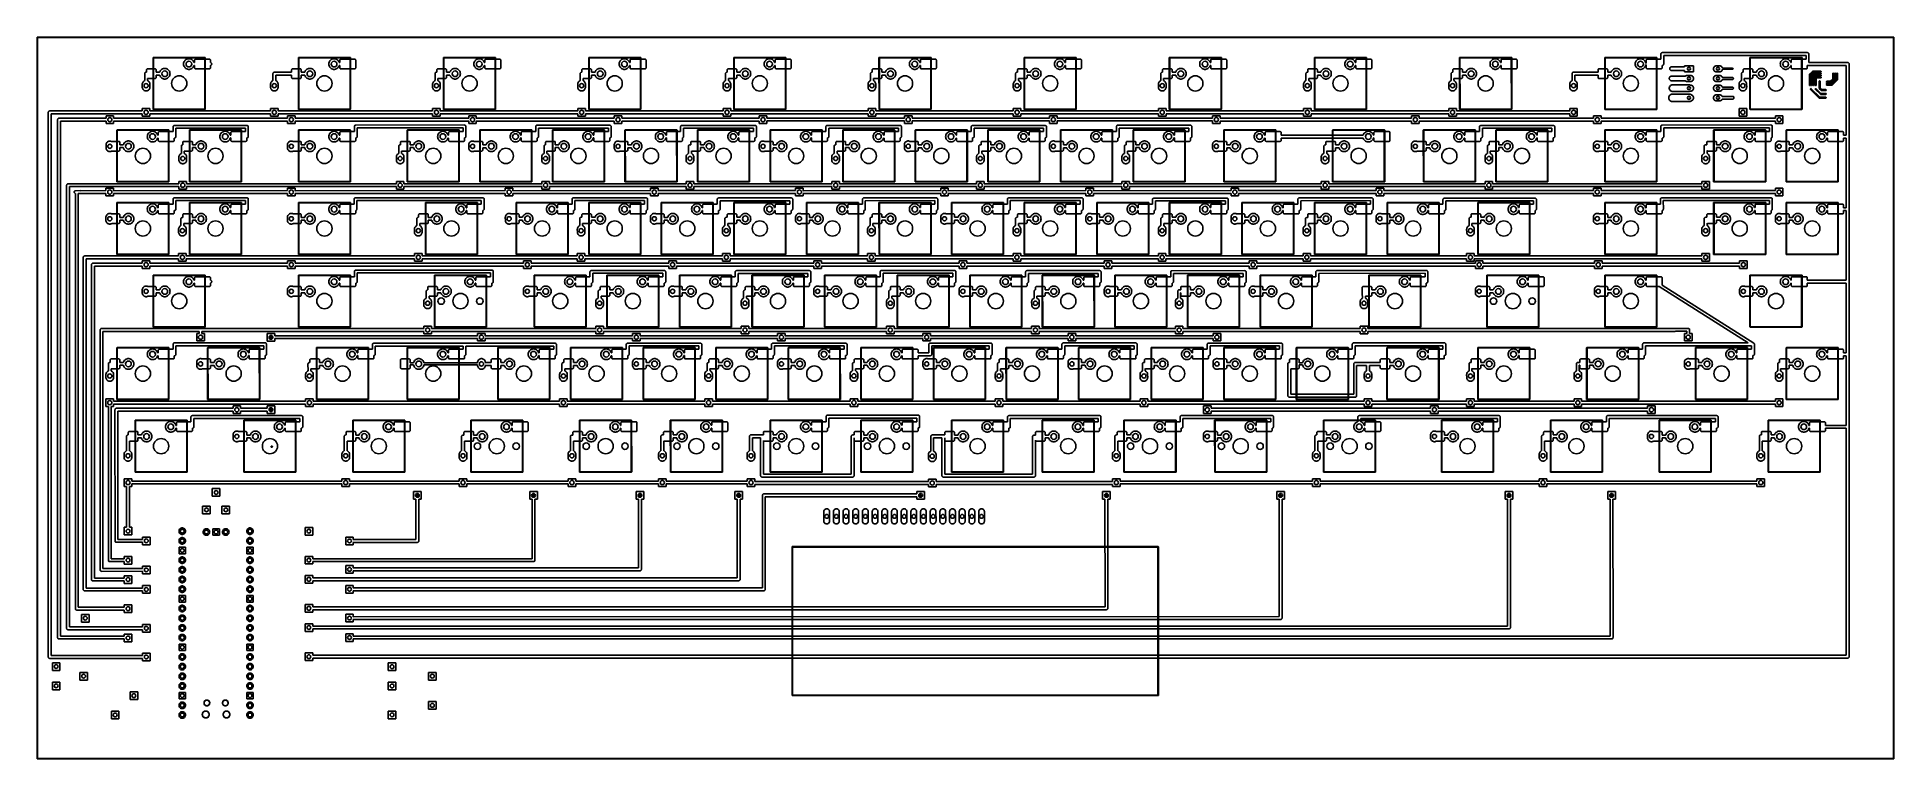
# Model space of a CAD drawing. Extents: x 12 to 499, y -206 to -17.
import ezdxf

# ---------------------------------------------------------------- set-up
doc = ezdxf.new("R2010")
doc.units = 0
doc.layers.add('BLACK', color=7, linetype='CONTINUOUS')

msp = doc.modelspace()

# ---------------------------------------------------------------- linework, layer by layer
at = {"layer": 'BLACK', "linetype": 'CONTINUOUS'}
for p, q in [((11.95, -16.891), (11.953806, -16.871866)), ((11.953806, -206.3), (11.95, -16.891)), ((11.953806, -16.871866), (11.980866, -16.844806)), ((11.980866, -16.844806), (499.237, -16.841)), ((499.187, -16.937194), (12.046195, -16.940999)), ((12.046195, -16.940999), (12.049999, -206.253805)), ((499.190804, -206.25), (499.187, -16.937194)), ((499.237, -16.841), (499.256134, -16.844806)), ((499.256134, -16.844806), (499.283194, -16.871866)), ((499.283194, -16.871866), (499.287, -206.3)), ((42.411058, -22.205), (42.414864, -22.185866)), ((42.414864, -35.794134), (42.411058, -22.205)), ((42.414864, -22.185866), (42.441924, -22.158806)), ((42.441924, -22.158806), (56.031058, -22.155)), ((55.98107, -22.251213), (42.507271, -22.254987)), ((42.507271, -22.254987), (42.511045, -35.728786)), ((50.386058, -23.91), (50.405152, -23.679568)), ((50.405152, -24.140432), (50.386058, -23.91)), ((50.405152, -23.679568), (50.461914, -23.455421)), ((50.461914, -24.364579), (50.405152, -24.140432)), ((50.461914, -23.455421), (50.554795, -23.243674)), ((50.554795, -24.576326), (50.461914, -24.364579)), ((50.554795, -23.243674), (50.681261, -23.050102)), ((50.681261, -23.050102), (50.837864, -22.879987)), ((50.837864, -22.879987), (51.020331, -22.737967)), ((51.020331, -22.737967), (51.223684, -22.627917)), ((51.223684, -22.627917), (51.442378, -22.55284)), ((51.442378, -22.55284), (51.670447, -22.514782)), ((51.670447, -22.514782), (51.901669, -22.514782)), ((51.901669, -22.514782), (52.129738, -22.55284)), ((52.129738, -22.55284), (52.348432, -22.627917)), ((52.348432, -22.627917), (52.551785, -22.737967)), ((52.551785, -22.737967), (52.734252, -22.879987)), ((52.734252, -22.879987), (52.890855, -23.050102)), ((52.890855, -23.050102), (53.017321, -23.243674)), ((53.017321, -23.243674), (53.110202, -23.455421)), ((53.110202, -24.364579), (53.017321, -24.576326)), ((53.110202, -23.455421), (53.124525, -23.511983)), ((53.136987, -24.258807), (53.110202, -24.364579)), ((53.124525, -23.511983), (53.272058, -23.511853)), ((53.272058, -24.258688), (53.136987, -24.258807)), ((53.272058, -22.869), (53.291393, -22.771798)), ((53.272058, -23.511853), (53.272058, -22.869)), ((53.272058, -24.901), (53.272058, -24.258688)), ((53.291393, -22.771798), (53.346453, -22.689395)), ((53.346453, -22.689395), (53.428856, -22.634335)), ((53.428856, -22.634335), (53.526058, -22.615)), ((53.526058, -22.615), (57.218058, -22.615)), ((55.984844, -35.725012), (55.98107, -22.251213)), ((56.031058, -22.155), (56.050192, -22.158806)), ((56.050192, -22.158806), (56.077252, -22.185866)), ((56.077252, -22.185866), (56.081058, -35.775)), ((57.218058, -22.615), (57.31526, -22.634335)), ((57.31526, -22.634335), (57.397663, -22.689395)), ((57.397663, -22.689395), (57.452723, -22.771798)), ((57.452723, -22.771798), (57.472058, -22.869)), ((57.472058, -22.869), (57.472058, -23.517777)), ((57.472058, -23.517777), (57.549564, -23.538545)), ((57.549564, -24.231455), (57.472058, -24.252222)), ((57.472058, -24.252222), (57.472058, -24.901)), ((57.549564, -23.538545), (57.634344, -23.587492)), ((57.634344, -24.182508), (57.549564, -24.231455)), ((57.634344, -23.587492), (57.703566, -23.656714)), ((57.703566, -24.113286), (57.634344, -24.182508)), ((57.703566, -23.656714), (57.752513, -23.741494)), ((57.752513, -24.028506), (57.703566, -24.113286)), ((57.752513, -23.741494), (57.77785, -23.836053)), ((57.77785, -23.933947), (57.752513, -24.028506)), ((57.77785, -23.836053), (57.77785, -23.933947)), ((80.51105, -22.205), (80.514856, -22.185866)), ((80.514856, -35.794134), (80.51105, -22.205)), ((80.514856, -22.185866), (80.541916, -22.158806)), ((80.541916, -22.158806), (94.13105, -22.155)), ((94.081062, -22.251213), (80.607263, -22.254987)), ((80.607263, -22.254987), (80.611037, -35.728786)), ((88.48605, -23.91), (88.505144, -23.679568)), ((88.505144, -24.140432), (88.48605, -23.91)), ((88.505144, -23.679568), (88.561906, -23.455421)), ((88.561906, -24.364579), (88.505144, -24.140432)), ((88.561906, -23.455421), (88.654787, -23.243674)), ((88.654787, -24.576326), (88.561906, -24.364579)), ((88.654787, -23.243674), (88.781253, -23.050102)), ((88.781253, -23.050102), (88.937856, -22.879987)), ((88.937856, -22.879987), (89.120323, -22.737967)), ((89.120323, -22.737967), (89.323676, -22.627917)), ((89.323676, -22.627917), (89.54237, -22.55284)), ((89.54237, -22.55284), (89.770439, -22.514782)), ((89.770439, -22.514782), (90.001661, -22.514782)), ((90.001661, -22.514782), (90.22973, -22.55284)), ((90.22973, -22.55284), (90.448424, -22.627917)), ((90.448424, -22.627917), (90.651777, -22.737967)), ((90.651777, -22.737967), (90.834244, -22.879987)), ((90.834244, -22.879987), (90.990847, -23.050102)), ((90.990847, -23.050102), (91.117313, -23.243674)), ((91.117313, -23.243674), (91.210194, -23.455421)), ((91.210194, -24.364579), (91.117313, -24.576326)), ((91.210194, -23.455421), (91.224517, -23.511983)), ((91.236979, -24.258807), (91.210194, -24.364579)), ((91.224517, -23.511983), (91.37205, -23.511853)), ((91.37205, -24.258688), (91.236979, -24.258807)), ((91.37205, -22.869), (91.391385, -22.771798)), ((91.37205, -23.511853), (91.37205, -22.869)), ((91.37205, -24.901), (91.37205, -24.258688)), ((91.391385, -22.771798), (91.446445, -22.689395)), ((91.446445, -22.689395), (91.528848, -22.634335)), ((91.528848, -22.634335), (91.62605, -22.615)), ((91.62605, -22.615), (95.31805, -22.615)), ((94.084836, -35.725012), (94.081062, -22.251213)), ((94.13105, -22.155), (94.150184, -22.158806)), ((94.150184, -22.158806), (94.177244, -22.185866)), ((94.177244, -22.185866), (94.18105, -35.775)), ((95.31805, -22.615), (95.415252, -22.634335)), ((95.415252, -22.634335), (95.497655, -22.689395)), ((95.497655, -22.689395), (95.552715, -22.771798)), ((95.552715, -22.771798), (95.57205, -22.869)), ((95.57205, -22.869), (95.57205, -24.901)), ((118.61106, -22.205), (118.614866, -22.185866)), ((118.614866, -35.794134), (118.61106, -22.205)), ((118.614866, -22.185866), (118.641926, -22.158806)), ((118.641926, -22.158806), (132.23106, -22.155)), ((132.181072, -22.251213), (118.707273, -22.254987)), ((118.707273, -22.254987), (118.711047, -35.728786)), ((126.58606, -23.91), (126.605154, -23.679568)), ((126.605154, -24.140432), (126.58606, -23.91)), ((126.605154, -23.679568), (126.661916, -23.455421)), ((126.661916, -24.364579), (126.605154, -24.140432)), ((126.661916, -23.455421), (126.754797, -23.243674)), ((126.754797, -24.576326), (126.661916, -24.364579)), ((126.754797, -23.243674), (126.881263, -23.050102)), ((126.881263, -23.050102), (127.037866, -22.879987)), ((127.037866, -22.879987), (127.220333, -22.737967)), ((127.220333, -22.737967), (127.423686, -22.627917)), ((127.423686, -22.627917), (127.64238, -22.55284)), ((127.64238, -22.55284), (127.870449, -22.514782)), ((127.870449, -22.514782), (128.101671, -22.514782)), ((128.101671, -22.514782), (128.32974, -22.55284)), ((128.32974, -22.55284), (128.548434, -22.627917)), ((128.548434, -22.627917), (128.751787, -22.737967)), ((128.751787, -22.737967), (128.934254, -22.879987)), ((128.934254, -22.879987), (129.090857, -23.050102)), ((129.090857, -23.050102), (129.217323, -23.243674)), ((129.217323, -23.243674), (129.310204, -23.455421)), ((129.310204, -24.364579), (129.217323, -24.576326)), ((129.310204, -23.455421), (129.324527, -23.511983)), ((129.336989, -24.258807), (129.310204, -24.364579)), ((129.324527, -23.511983), (129.47206, -23.511853)), ((129.47206, -24.258688), (129.336989, -24.258807)), ((129.47206, -22.869), (129.491395, -22.771798)), ((129.47206, -23.511853), (129.47206, -22.869)), ((129.47206, -24.901), (129.47206, -24.258688)), ((129.491395, -22.771798), (129.546455, -22.689395)), ((129.546455, -22.689395), (129.628858, -22.634335)), ((129.628858, -22.634335), (129.72606, -22.615)), ((129.72606, -22.615), (133.41806, -22.615)), ((132.184846, -35.725012), (132.181072, -22.251213)), ((132.23106, -22.155), (132.250194, -22.158806)), ((132.250194, -22.158806), (132.277254, -22.185866)), ((132.277254, -22.185866), (132.28106, -35.775)), ((133.41806, -22.615), (133.515262, -22.634335)), ((133.515262, -22.634335), (133.597665, -22.689395)), ((133.597665, -22.689395), (133.652725, -22.771798)), ((133.652725, -22.771798), (133.67206, -22.869)), ((133.67206, -22.869), (133.67206, -24.901)), ((156.71106, -22.205), (156.714866, -22.185866)), ((156.714866, -35.794134), (156.71106, -22.205)), ((156.714866, -22.185866), (156.741926, -22.158806)), ((156.741926, -22.158806), (170.33106, -22.155)), ((170.281072, -22.251213), (156.807273, -22.254987)), ((156.807273, -22.254987), (156.811047, -35.728786)), ((164.68606, -23.91), (164.705154, -23.679568)), ((164.705154, -24.140432), (164.68606, -23.91)), ((164.705154, -23.679568), (164.761916, -23.455421)), ((164.761916, -24.364579), (164.705154, -24.140432)), ((164.761916, -23.455421), (164.854797, -23.243674)), ((164.854797, -24.576326), (164.761916, -24.364579)), ((164.854797, -23.243674), (164.981263, -23.050102)), ((164.981263, -23.050102), (165.137866, -22.879987)), ((165.137866, -22.879987), (165.320333, -22.737967)), ((165.320333, -22.737967), (165.523686, -22.627917)), ((165.523686, -22.627917), (165.74238, -22.55284)), ((165.74238, -22.55284), (165.970449, -22.514782)), ((165.970449, -22.514782), (166.201671, -22.514782)), ((166.201671, -22.514782), (166.42974, -22.55284)), ((166.42974, -22.55284), (166.648434, -22.627917)), ((166.648434, -22.627917), (166.851787, -22.737967)), ((166.851787, -22.737967), (167.034254, -22.879987)), ((167.034254, -22.879987), (167.190857, -23.050102)), ((167.190857, -23.050102), (167.317323, -23.243674)), ((167.317323, -23.243674), (167.410204, -23.455421)), ((167.410204, -24.364579), (167.317323, -24.576326)), ((167.410204, -23.455421), (167.424527, -23.511983)), ((167.436989, -24.258807), (167.410204, -24.364579)), ((167.424527, -23.511983), (167.57206, -23.511853)), ((167.57206, -24.258688), (167.436989, -24.258807)), ((167.57206, -22.869), (167.591395, -22.771798)), ((167.57206, -23.511853), (167.57206, -22.869)), ((167.57206, -24.901), (167.57206, -24.258688)), ((167.591395, -22.771798), (167.646455, -22.689395)), ((167.646455, -22.689395), (167.728858, -22.634335)), ((167.728858, -22.634335), (167.82606, -22.615)), ((167.82606, -22.615), (171.51806, -22.615)), ((170.284846, -35.725012), (170.281072, -22.251213)), ((170.33106, -22.155), (170.350194, -22.158806)), ((170.350194, -22.158806), (170.377254, -22.185866)), ((170.377254, -22.185866), (170.38106, -35.775)), ((171.51806, -22.615), (171.615262, -22.634335)), ((171.615262, -22.634335), (171.697665, -22.689395)), ((171.697665, -22.689395), (171.752725, -22.771798)), ((171.752725, -22.771798), (171.77206, -22.869)), ((171.77206, -22.869), (171.77206, -24.901)), ((194.81107, -22.205), (194.814876, -22.185866)), ((194.814876, -35.794134), (194.81107, -22.205)), ((194.814876, -22.185866), (194.841936, -22.158806)), ((194.841936, -22.158806), (208.43107, -22.155)), ((208.381082, -22.251213), (194.907283, -22.254987)), ((194.907283, -22.254987), (194.911057, -35.728786)), ((202.78607, -23.91), (202.805164, -23.679568)), ((202.805164, -24.140432), (202.78607, -23.91)), ((202.805164, -23.679568), (202.861926, -23.455421)), ((202.861926, -24.364579), (202.805164, -24.140432)), ((202.861926, -23.455421), (202.954807, -23.243674)), ((202.954807, -24.576326), (202.861926, -24.364579)), ((202.954807, -23.243674), (203.081273, -23.050102)), ((203.081273, -23.050102), (203.237876, -22.879987)), ((203.237876, -22.879987), (203.420343, -22.737967)), ((203.420343, -22.737967), (203.623696, -22.627917)), ((203.623696, -22.627917), (203.84239, -22.55284)), ((203.84239, -22.55284), (204.070459, -22.514782)), ((204.070459, -22.514782), (204.301681, -22.514782)), ((204.301681, -22.514782), (204.52975, -22.55284)), ((204.52975, -22.55284), (204.748444, -22.627917)), ((204.748444, -22.627917), (204.951797, -22.737967)), ((204.951797, -22.737967), (205.134264, -22.879987)), ((205.134264, -22.879987), (205.290867, -23.050102)), ((205.290867, -23.050102), (205.417333, -23.243674)), ((205.417333, -23.243674), (205.510214, -23.455421)), ((205.510214, -24.364579), (205.417333, -24.576326)), ((205.510214, -23.455421), (205.524537, -23.511983)), ((205.536999, -24.258807), (205.510214, -24.364579)), ((205.524537, -23.511983), (205.67207, -23.511853)), ((205.67207, -24.258688), (205.536999, -24.258807)), ((205.67207, -22.869), (205.691405, -22.771798)), ((205.67207, -23.511853), (205.67207, -22.869)), ((205.67207, -24.901), (205.67207, -24.258688)), ((205.691405, -22.771798), (205.746465, -22.689395)), ((205.746465, -22.689395), (205.828868, -22.634335)), ((205.828868, -22.634335), (205.92607, -22.615)), ((205.92607, -22.615), (209.61807, -22.615)), ((208.384856, -35.725012), (208.381082, -22.251213)), ((208.43107, -22.155), (208.450204, -22.158806)), ((208.450204, -22.158806), (208.477264, -22.185866)), ((208.477264, -22.185866), (208.48107, -35.775)), ((209.61807, -22.615), (209.715272, -22.634335)), ((209.715272, -22.634335), (209.797675, -22.689395)), ((209.797675, -22.689395), (209.852735, -22.771798)), ((209.852735, -22.771798), (209.87207, -22.869)), ((209.87207, -22.869), (209.87207, -24.901)), ((232.91108, -22.205), (232.914886, -22.185866)), ((232.914886, -35.794134), (232.91108, -22.205)), ((232.914886, -22.185866), (232.941946, -22.158806)), ((232.941946, -22.158806), (246.53108, -22.155)), ((246.481092, -22.251213), (233.007293, -22.254987)), ((233.007293, -22.254987), (233.011067, -35.728786)), ((240.88608, -23.91), (240.905174, -23.679568)), ((240.905174, -24.140432), (240.88608, -23.91)), ((240.905174, -23.679568), (240.961936, -23.455421)), ((240.961936, -24.364579), (240.905174, -24.140432)), ((240.961936, -23.455421), (241.054817, -23.243674)), ((241.054817, -24.576326), (240.961936, -24.364579)), ((241.054817, -23.243674), (241.181283, -23.050102)), ((241.181283, -23.050102), (241.337886, -22.879987)), ((241.337886, -22.879987), (241.520353, -22.737967)), ((241.520353, -22.737967), (241.723706, -22.627917)), ((241.723706, -22.627917), (241.9424, -22.55284)), ((241.9424, -22.55284), (242.170469, -22.514782)), ((242.170469, -22.514782), (242.401691, -22.514782)), ((242.401691, -22.514782), (242.62976, -22.55284)), ((242.62976, -22.55284), (242.848454, -22.627917)), ((242.848454, -22.627917), (243.051807, -22.737967)), ((243.051807, -22.737967), (243.234274, -22.879987)), ((243.234274, -22.879987), (243.390877, -23.050102)), ((243.390877, -23.050102), (243.517343, -23.243674)), ((243.517343, -23.243674), (243.610224, -23.455421)), ((243.610224, -24.364579), (243.517343, -24.576326)), ((243.610224, -23.455421), (243.630871, -23.536957)), ((243.630681, -24.283793), (243.610224, -24.364579)), ((243.77208, -24.283666), (243.630681, -24.283793)), ((243.630871, -23.536957), (243.77208, -23.53683)), ((243.77208, -22.869), (243.791415, -22.771798)), ((243.77208, -23.53683), (243.77208, -22.869)), ((243.77208, -24.901), (243.77208, -24.283666)), ((243.791415, -22.771798), (243.846475, -22.689395)), ((243.846475, -22.689395), (243.928878, -22.634335)), ((243.928878, -22.634335), (244.02608, -22.615)), ((244.02608, -22.615), (247.71808, -22.615)), ((246.484866, -35.725012), (246.481092, -22.251213)), ((246.53108, -22.155), (246.550214, -22.158806)), ((246.550214, -22.158806), (246.577274, -22.185866)), ((246.577274, -22.185866), (246.58108, -35.775)), ((247.71808, -22.615), (247.815282, -22.634335)), ((247.815282, -22.634335), (247.897685, -22.689395)), ((247.897685, -22.689395), (247.952745, -22.771798)), ((247.952745, -22.771798), (247.97208, -22.869)), ((247.97208, -22.869), (247.97208, -24.901)), ((271.01107, -22.205), (271.014876, -22.185866)), ((271.014876, -35.794134), (271.01107, -22.205)), ((271.014876, -22.185866), (271.041936, -22.158806)), ((271.041936, -22.158806), (284.63107, -22.155)), ((284.581082, -22.251213), (271.107283, -22.254987)), ((271.107283, -22.254987), (271.111057, -35.728786)), ((278.98607, -23.91), (279.005164, -23.679568)), ((279.005164, -24.140432), (278.98607, -23.91)), ((279.005164, -23.679568), (279.061926, -23.455421)), ((279.061926, -24.364579), (279.005164, -24.140432)), ((279.061926, -23.455421), (279.154807, -23.243674)), ((279.154807, -24.576326), (279.061926, -24.364579)), ((279.154807, -23.243674), (279.281273, -23.050102)), ((279.281273, -23.050102), (279.437876, -22.879987)), ((279.437876, -22.879987), (279.620343, -22.737967)), ((279.620343, -22.737967), (279.823696, -22.627917)), ((279.823696, -22.627917), (280.04239, -22.55284)), ((280.04239, -22.55284), (280.270459, -22.514782)), ((280.270459, -22.514782), (280.501681, -22.514782)), ((280.501681, -22.514782), (280.72975, -22.55284)), ((280.72975, -22.55284), (280.948444, -22.627917)), ((280.948444, -22.627917), (281.151797, -22.737967)), ((281.151797, -22.737967), (281.334264, -22.879987)), ((281.334264, -22.879987), (281.490867, -23.050102)), ((281.490867, -23.050102), (281.617333, -23.243674)), ((281.617333, -23.243674), (281.710214, -23.455421)), ((281.710214, -24.364579), (281.617333, -24.576326)), ((281.710214, -23.455421), (281.724541, -23.511997)), ((281.736995, -24.258821), (281.710214, -24.364579)), ((281.724541, -23.511997), (281.87207, -23.511866)), ((281.87207, -24.258701), (281.736995, -24.258821)), ((281.87207, -22.869), (281.891405, -22.771798)), ((281.87207, -23.511866), (281.87207, -22.869)), ((281.87207, -24.901), (281.87207, -24.258701)), ((281.891405, -22.771798), (281.946465, -22.689395)), ((281.946465, -22.689395), (282.028868, -22.634335)), ((282.028868, -22.634335), (282.12607, -22.615)), ((282.12607, -22.615), (285.81807, -22.615)), ((284.584856, -35.725012), (284.581082, -22.251213)), ((284.63107, -22.155), (284.650204, -22.158806)), ((284.650204, -22.158806), (284.677264, -22.185866)), ((284.677264, -22.185866), (284.68107, -35.775)), ((285.81807, -22.615), (285.915272, -22.634335)), ((285.915272, -22.634335), (285.997675, -22.689395)), ((285.997675, -22.689395), (286.052735, -22.771798)), ((286.052735, -22.771798), (286.07207, -22.869)), ((286.07207, -22.869), (286.07207, -24.901)), ((309.11104, -22.205), (309.114846, -22.185866)), ((309.114846, -35.794134), (309.11104, -22.205)), ((309.114846, -22.185866), (309.141906, -22.158806)), ((309.141906, -22.158806), (322.73104, -22.155)), ((322.681052, -22.251213), (309.207253, -22.254987)), ((309.207253, -22.254987), (309.211027, -35.728786)), ((317.08604, -23.91), (317.105134, -23.679568)), ((317.105134, -24.140432), (317.08604, -23.91)), ((317.105134, -23.679568), (317.161896, -23.455421)), ((317.161896, -24.364579), (317.105134, -24.140432)), ((317.161896, -23.455421), (317.254777, -23.243674)), ((317.254777, -24.576326), (317.161896, -24.364579)), ((317.254777, -23.243674), (317.381243, -23.050102)), ((317.381243, -23.050102), (317.537846, -22.879987)), ((317.537846, -22.879987), (317.720313, -22.737967)), ((317.720313, -22.737967), (317.923666, -22.627917)), ((317.923666, -22.627917), (318.14236, -22.55284)), ((318.14236, -22.55284), (318.370429, -22.514782)), ((318.370429, -22.514782), (318.601651, -22.514782)), ((318.601651, -22.514782), (318.82972, -22.55284)), ((318.82972, -22.55284), (319.048414, -22.627917)), ((319.048414, -22.627917), (319.251767, -22.737967)), ((319.251767, -22.737967), (319.434234, -22.879987)), ((319.434234, -22.879987), (319.590837, -23.050102)), ((319.590837, -23.050102), (319.717303, -23.243674)), ((319.717303, -23.243674), (319.810184, -23.455421)), ((319.810184, -24.364579), (319.717303, -24.576326)), ((319.810184, -23.455421), (319.824511, -23.511997)), ((319.836965, -24.258821), (319.810184, -24.364579)), ((319.824511, -23.511997), (319.97204, -23.511866)), ((319.97204, -24.258701), (319.836965, -24.258821)), ((319.97204, -22.869), (319.991375, -22.771798)), ((319.97204, -23.511866), (319.97204, -22.869)), ((319.97204, -24.901), (319.97204, -24.258701)), ((319.991375, -22.771798), (320.046435, -22.689395)), ((320.046435, -22.689395), (320.128838, -22.634335)), ((320.128838, -22.634335), (320.22604, -22.615)), ((320.22604, -22.615), (323.91804, -22.615)), ((322.684826, -35.725012), (322.681052, -22.251213)), ((322.73104, -22.155), (322.750174, -22.158806)), ((322.750174, -22.158806), (322.777234, -22.185866)), ((322.777234, -22.185866), (322.78104, -35.775)), ((323.91804, -22.615), (324.015242, -22.634335)), ((324.015242, -22.634335), (324.097645, -22.689395)), ((324.097645, -22.689395), (324.152705, -22.771798)), ((324.152705, -22.771798), (324.17204, -22.869)), ((324.17204, -22.869), (324.17204, -24.901)), ((347.21102, -22.205), (347.214826, -22.185866)), ((347.214826, -35.794134), (347.21102, -22.205)), ((347.214826, -22.185866), (347.241886, -22.158806)), ((347.241886, -22.158806), (360.83102, -22.155)), ((360.781032, -22.251213), (347.307233, -22.254987)), ((347.307233, -22.254987), (347.311007, -35.728786)), ((355.18602, -23.91), (355.205114, -23.679568)), ((355.205114, -24.140432), (355.18602, -23.91)), ((355.205114, -23.679568), (355.261876, -23.455421)), ((355.261876, -24.364579), (355.205114, -24.140432)), ((355.261876, -23.455421), (355.354757, -23.243674)), ((355.354757, -24.576326), (355.261876, -24.364579)), ((355.354757, -23.243674), (355.481223, -23.050102)), ((355.481223, -23.050102), (355.637826, -22.879987)), ((355.637826, -22.879987), (355.820293, -22.737967)), ((355.820293, -22.737967), (356.023646, -22.627917)), ((356.023646, -22.627917), (356.24234, -22.55284)), ((356.24234, -22.55284), (356.470409, -22.514782)), ((356.470409, -22.514782), (356.701631, -22.514782)), ((356.701631, -22.514782), (356.9297, -22.55284)), ((356.9297, -22.55284), (357.148394, -22.627917)), ((357.148394, -22.627917), (357.351747, -22.737967)), ((357.351747, -22.737967), (357.534214, -22.879987)), ((357.534214, -22.879987), (357.690817, -23.050102)), ((357.690817, -23.050102), (357.817283, -23.243674)), ((357.817283, -23.243674), (357.910164, -23.455421)), ((357.910164, -24.364579), (357.817283, -24.576326)), ((357.910164, -23.455421), (357.924491, -23.511997)), ((357.936945, -24.258821), (357.910164, -24.364579)), ((357.924491, -23.511997), (358.07202, -23.511866)), ((358.07202, -24.258701), (357.936945, -24.258821)), ((358.07202, -22.869), (358.091355, -22.771798)), ((358.07202, -23.511866), (358.07202, -22.869)), ((358.07202, -24.901), (358.07202, -24.258701)), ((358.091355, -22.771798), (358.146415, -22.689395)), ((358.146415, -22.689395), (358.228818, -22.634335)), ((358.228818, -22.634335), (358.32602, -22.615)), ((358.32602, -22.615), (362.01802, -22.615)), ((360.784806, -35.725012), (360.781032, -22.251213)), ((360.83102, -22.155), (360.850154, -22.158806)), ((360.850154, -22.158806), (360.877214, -22.185866)), ((360.877214, -22.185866), (360.88102, -35.775)), ((362.01802, -22.615), (362.115222, -22.634335)), ((362.115222, -22.634335), (362.197625, -22.689395)), ((362.197625, -22.689395), (362.252685, -22.771798)), ((362.252685, -22.771798), (362.27202, -22.869)), ((362.27202, -22.869), (362.27202, -24.901)), ((385.31099, -22.205), (385.314796, -22.185866)), ((385.314796, -35.794134), (385.31099, -22.205)), ((385.314796, -22.185866), (385.341856, -22.158806)), ((385.341856, -22.158806), (398.93099, -22.155)), ((398.881002, -22.251213), (385.407203, -22.254987)), ((385.407203, -22.254987), (385.410977, -35.728786)), ((393.28599, -23.91), (393.305084, -23.679568)), ((393.305084, -24.140432), (393.28599, -23.91)), ((393.305084, -23.679568), (393.361846, -23.455421)), ((393.361846, -24.364579), (393.305084, -24.140432)), ((393.361846, -23.455421), (393.454727, -23.243674)), ((393.454727, -24.576326), (393.361846, -24.364579)), ((393.454727, -23.243674), (393.581193, -23.050102)), ((393.581193, -23.050102), (393.737796, -22.879987)), ((393.737796, -22.879987), (393.920263, -22.737967)), ((393.920263, -22.737967), (394.123616, -22.627917)), ((394.123616, -22.627917), (394.34231, -22.55284)), ((394.34231, -22.55284), (394.570379, -22.514782)), ((394.570379, -22.514782), (394.801601, -22.514782)), ((394.801601, -22.514782), (395.02967, -22.55284)), ((395.02967, -22.55284), (395.248364, -22.627917)), ((395.248364, -22.627917), (395.451717, -22.737967)), ((395.451717, -22.737967), (395.634184, -22.879987)), ((395.634184, -22.879987), (395.790787, -23.050102)), ((395.790787, -23.050102), (395.917253, -23.243674)), ((395.917253, -23.243674), (396.010134, -23.455421)), ((396.010134, -24.364579), (395.917253, -24.576326)), ((396.010134, -23.455421), (396.030787, -23.536977)), ((396.030586, -24.283813), (396.010134, -24.364579)), ((396.17199, -24.283688), (396.030586, -24.283813)), ((396.030787, -23.536977), (396.17199, -23.536853)), ((396.17199, -22.869), (396.191325, -22.771798)), ((396.17199, -23.536853), (396.17199, -22.869)), ((396.17199, -24.901), (396.17199, -24.283688)), ((396.191325, -22.771798), (396.246385, -22.689395)), ((396.246385, -22.689395), (396.328788, -22.634335)), ((396.328788, -22.634335), (396.42599, -22.615)), ((396.42599, -22.615), (400.11799, -22.615)), ((398.884776, -35.725012), (398.881002, -22.251213)), ((398.93099, -22.155), (398.950124, -22.158806)), ((398.950124, -22.158806), (398.977184, -22.185866)), ((398.977184, -22.185866), (398.98099, -35.775)), ((400.11799, -22.615), (400.215192, -22.634335)), ((400.215192, -22.634335), (400.297595, -22.689395)), ((400.297595, -22.689395), (400.352655, -22.771798)), ((400.352655, -22.771798), (400.37199, -22.869)), ((400.37199, -22.869), (400.37199, -24.901)), ((423.41097, -22.205), (423.414776, -22.185866)), ((423.414776, -35.794134), (423.41097, -22.205)), ((423.414776, -22.185866), (423.441836, -22.158806)), ((423.441836, -22.158806), (437.03097, -22.155)), ((436.980982, -22.251213), (423.507183, -22.254987)), ((423.507183, -22.254987), (423.510957, -35.728786)), ((431.38597, -23.91), (431.405064, -23.679568)), ((431.405064, -24.140432), (431.38597, -23.91)), ((431.405064, -23.679568), (431.461826, -23.455421)), ((431.461826, -24.364579), (431.405064, -24.140432)), ((431.461826, -23.455421), (431.554707, -23.243674)), ((431.554707, -24.576326), (431.461826, -24.364579)), ((431.554707, -23.243674), (431.681173, -23.050102)), ((431.681173, -23.050102), (431.837776, -22.879987)), ((431.837776, -22.879987), (432.020243, -22.737967)), ((432.020243, -22.737967), (432.223596, -22.627917)), ((432.223596, -22.627917), (432.44229, -22.55284)), ((432.44229, -22.55284), (432.670359, -22.514782)), ((432.670359, -22.514782), (432.901581, -22.514782)), ((432.901581, -22.514782), (433.12965, -22.55284)), ((433.12965, -22.55284), (433.348344, -22.627917)), ((433.348344, -22.627917), (433.551697, -22.737967)), ((433.551697, -22.737967), (433.734164, -22.879987)), ((433.734164, -22.879987), (433.890767, -23.050102)), ((433.890767, -23.050102), (434.017233, -23.243674)), ((434.017233, -23.243674), (434.110114, -23.455421)), ((434.110114, -24.364579), (434.017233, -24.576326)), ((434.110114, -23.455421), (434.16266, -23.662919)), ((434.162381, -24.15818), (434.110114, -24.364579)), ((434.27197, -24.158035), (434.162381, -24.15818)), ((434.16266, -23.662919), (434.27197, -23.662775)), ((434.27197, -22.869), (434.291305, -22.771798)), ((434.27197, -23.662775), (434.27197, -22.869)), ((434.27197, -24.901), (434.27197, -24.158035)), ((434.291305, -22.771798), (434.346365, -22.689395)), ((434.346365, -22.689395), (434.428768, -22.634335)), ((434.428768, -22.634335), (434.52597, -22.615)), ((434.52597, -22.615), (438.132663, -22.615)), ((436.984756, -35.725012), (436.980982, -22.251213)), ((437.03097, -22.155), (437.050104, -22.158806)), ((437.050104, -22.158806), (437.077164, -22.185866)), ((437.077164, -22.185866), (437.08097, -35.775)), ((438.131058, -21.29), (438.134266, -21.241053)), ((438.132663, -22.615), (438.131058, -21.29)), ((438.134266, -21.241053), (438.159603, -21.146494)), ((438.159603, -21.146494), (438.20855, -21.061714)), ((438.20855, -21.061714), (438.277772, -20.992492)), ((438.277772, -20.992492), (438.362552, -20.943545)), ((438.362552, -20.943545), (438.457111, -20.918208)), ((438.457111, -20.918208), (476.606058, -20.915)), ((438.555005, -24.261792), (438.47197, -24.261914)), ((438.47197, -24.261914), (438.47197, -24.901)), ((438.649564, -24.236455), (438.555005, -24.261792)), ((438.734344, -24.187508), (438.649564, -24.236455)), ((438.803566, -24.118286), (438.734344, -24.187508)), ((438.852513, -24.033506), (438.803566, -24.118286)), ((438.87785, -23.938947), (438.852513, -24.033506)), ((438.881058, -23.89), (438.87785, -23.938947)), ((476.231509, -21.661827), (438.878363, -21.664968)), ((438.878363, -21.664968), (438.881058, -23.89)), ((444.301, -24.647103), (444.301, -24.356)), ((444.301, -24.356), (446.701, -24.356)), ((446.701, -24.356), (446.701, -25.956)), ((452.488772, -24.390448), (452.642586, -24.359852)), ((452.642586, -24.359852), (453.521, -24.356)), ((453.521, -24.356), (453.599414, -24.359852)), ((453.599414, -24.359852), (453.753228, -24.390448)), ((461.51094, -22.205), (461.514746, -22.185866)), ((461.514746, -35.794134), (461.51094, -22.205)), ((461.514746, -22.185866), (461.541806, -22.158806)), ((461.541806, -22.158806), (475.13094, -22.155)), ((475.080952, -22.251213), (461.607153, -22.254987)), ((461.607153, -22.254987), (461.610927, -35.728786)), ((469.48594, -23.91), (469.505034, -23.679568)), ((469.505034, -24.140432), (469.48594, -23.91)), ((469.505034, -23.679568), (469.561796, -23.455421)), ((469.561796, -24.364579), (469.505034, -24.140432)), ((469.561796, -23.455421), (469.654677, -23.243674)), ((469.654677, -24.576326), (469.561796, -24.364579)), ((469.654677, -23.243674), (469.781143, -23.050102)), ((469.781143, -23.050102), (469.937746, -22.879987)), ((469.937746, -22.879987), (470.120213, -22.737967)), ((470.120213, -22.737967), (470.323566, -22.627917)), ((470.323566, -22.627917), (470.54226, -22.55284)), ((470.54226, -22.55284), (470.770329, -22.514782)), ((470.770329, -22.514782), (471.001551, -22.514782)), ((471.001551, -22.514782), (471.22962, -22.55284)), ((471.22962, -22.55284), (471.448314, -22.627917)), ((471.448314, -22.627917), (471.651667, -22.737967)), ((471.651667, -22.737967), (471.834134, -22.879987)), ((471.834134, -22.879987), (471.990737, -23.050102)), ((471.990737, -23.050102), (472.117203, -23.243674)), ((472.117203, -23.243674), (472.210084, -23.455421)), ((472.210084, -24.364579), (472.117203, -24.576326)), ((472.210084, -23.455421), (472.230737, -23.536977)), ((472.230536, -24.283813), (472.210084, -24.364579)), ((472.37194, -24.283688), (472.230536, -24.283813)), ((472.230737, -23.536977), (472.37194, -23.536853)), ((472.37194, -22.869), (472.391275, -22.771798)), ((472.37194, -23.536853), (472.37194, -22.869)), ((472.37194, -24.901), (472.37194, -24.283688)), ((472.391275, -22.771798), (472.446335, -22.689395)), ((472.446335, -22.689395), (472.528738, -22.634335)), ((472.528738, -22.634335), (472.62594, -22.615)), ((472.62594, -22.615), (476.232666, -22.615)), ((475.084726, -35.725012), (475.080952, -22.251213)), ((475.13094, -22.155), (475.150074, -22.158806)), ((475.150074, -22.158806), (475.177134, -22.185866)), ((475.177134, -22.185866), (475.18094, -35.775)), ((476.232666, -22.615), (476.231509, -21.661827)), ((476.606058, -24.26), (476.57194, -24.257763)), ((476.57194, -24.257763), (476.57194, -24.901)), ((476.606058, -20.915), (476.655005, -20.918208)), ((486.797062, -24.25692), (476.606058, -24.26)), ((476.655005, -20.918208), (476.749564, -20.943545)), ((476.749564, -20.943545), (476.834344, -20.992492)), ((476.834344, -20.992492), (476.903566, -21.061714)), ((476.903566, -21.061714), (476.952513, -21.146494)), ((476.952513, -21.146494), (476.97785, -21.241053)), ((476.97785, -21.241053), (476.980606, -23.51308)), ((476.980606, -23.51308), (487.172, -23.51)), ((486.800136, -42.585175), (486.797062, -24.25692)), ((487.172, -23.51), (487.220947, -23.513208)), ((487.220947, -23.513208), (487.315506, -23.538545)), ((487.315506, -23.538545), (487.400286, -23.587492)), ((487.400286, -23.587492), (487.469508, -23.656714)), ((487.469508, -23.656714), (487.518455, -23.741494)), ((487.518455, -23.741494), (487.543792, -23.836053)), ((487.543792, -23.836053), (487.547, -42.96)), ((39.556058, -29.185), (39.560873, -29.086983)), ((39.560873, -30.083017), (39.556058, -29.185)), ((39.560873, -29.086983), (39.599118, -28.894715)), ((39.599118, -28.894715), (39.674137, -28.713603)), ((39.674137, -28.713603), (39.783048, -28.550607)), ((39.783048, -28.550607), (39.921665, -28.41199)), ((39.921665, -28.41199), (40.084661, -28.303079)), ((40.084661, -28.303079), (40.182894, -28.262389)), ((40.181058, -26.425), (40.184266, -26.376053)), ((40.182894, -28.262389), (40.181058, -26.425)), ((40.184266, -26.376053), (40.209603, -26.281494)), ((40.209603, -26.281494), (40.25855, -26.196714)), ((40.25855, -26.196714), (40.327772, -26.127492)), ((40.327772, -26.127492), (40.412552, -26.078545)), ((40.412552, -26.078545), (40.507111, -26.053208)), ((40.507111, -26.053208), (40.640058, -26.052904)), ((40.640058, -25.409), (40.659393, -25.311798)), ((40.640058, -26.052904), (40.640058, -25.409)), ((40.659393, -25.311798), (40.714453, -25.229395)), ((40.714453, -25.229395), (40.796856, -25.174335)), ((40.796856, -25.174335), (40.894058, -25.155)), ((40.894058, -25.155), (42.926058, -25.155)), ((42.926058, -27.695), (40.929169, -27.695)), ((40.929169, -27.695), (40.929735, -28.262602)), ((40.929735, -28.262602), (41.027455, -28.303079)), ((41.027455, -28.303079), (41.190451, -28.41199)), ((41.190451, -28.41199), (41.329068, -28.550607)), ((41.329068, -28.550607), (41.437979, -28.713603)), ((41.437979, -28.713603), (41.512998, -28.894715)), ((41.512998, -28.894715), (41.551243, -29.086983)), ((41.551243, -29.086983), (41.556058, -29.985)), ((42.926058, -25.155), (43.02326, -25.174335)), ((43.02326, -27.675665), (42.926058, -27.695)), ((43.02326, -25.174335), (43.105663, -25.229395)), ((43.105663, -27.620605), (43.02326, -27.675665)), ((43.105663, -25.229395), (43.160723, -25.311798)), ((43.160723, -27.538202), (43.105663, -27.620605)), ((43.160723, -25.311798), (43.180058, -25.409)), ((43.180058, -27.441), (43.160723, -27.538202)), ((43.180058, -25.409), (43.180058, -26.052024)), ((43.180058, -26.052024), (44.097788, -26.0512)), ((44.084936, -26.798048), (43.180058, -26.79886)), ((43.180058, -26.79886), (43.180058, -27.441)), ((44.111914, -26.904579), (44.084936, -26.798048)), ((44.097788, -26.0512), (44.111914, -25.995421)), ((44.111914, -25.995421), (44.204795, -25.783674)), ((44.204795, -27.116326), (44.111914, -26.904579)), ((44.204795, -25.783674), (44.331261, -25.590102)), ((44.331261, -27.309898), (44.204795, -27.116326)), ((44.331261, -25.590102), (44.487864, -25.419987)), ((44.487864, -27.480013), (44.331261, -27.309898)), ((44.487864, -25.419987), (44.670331, -25.277967)), ((44.670331, -27.622033), (44.487864, -27.480013)), ((44.670331, -25.277967), (44.873684, -25.167917)), ((44.873684, -27.732083), (44.670331, -27.622033)), ((44.873684, -25.167917), (45.092378, -25.09284)), ((45.092378, -27.80716), (44.873684, -27.732083)), ((45.092378, -25.09284), (45.320447, -25.054782)), ((45.320447, -27.845218), (45.092378, -27.80716)), ((45.320447, -25.054782), (45.551669, -25.054782)), ((45.551669, -27.845218), (45.320447, -27.845218)), ((45.551669, -25.054782), (45.779738, -25.09284)), ((45.779738, -27.80716), (45.551669, -27.845218)), ((45.779738, -25.09284), (45.998432, -25.167917)), ((45.998432, -27.732083), (45.779738, -27.80716)), ((45.998432, -25.167917), (46.201785, -25.277967)), ((46.201785, -27.622033), (45.998432, -27.732083)), ((46.201785, -25.277967), (46.384252, -25.419987)), ((46.384252, -27.480013), (46.201785, -27.622033)), ((46.384252, -25.419987), (46.540855, -25.590102)), ((46.540855, -27.309898), (46.384252, -27.480013)), ((46.540855, -25.590102), (46.667321, -25.783674)), ((46.667321, -27.116326), (46.540855, -27.309898)), ((46.667321, -25.783674), (46.760202, -25.995421)), ((46.760202, -26.904579), (46.667321, -27.116326)), ((46.760202, -25.995421), (46.816964, -26.219568)), ((46.816964, -26.680432), (46.760202, -26.904579)), ((46.816964, -26.219568), (46.836058, -26.45)), ((46.836058, -26.45), (46.816964, -26.680432)), ((50.681261, -24.769898), (50.554795, -24.576326)), ((50.837864, -24.940013), (50.681261, -24.769898)), ((51.020331, -25.082033), (50.837864, -24.940013)), ((51.223684, -25.192083), (51.020331, -25.082033)), ((51.442378, -25.26716), (51.223684, -25.192083)), ((51.670447, -25.305218), (51.442378, -25.26716)), ((51.901669, -25.305218), (51.670447, -25.305218)), ((52.129738, -25.26716), (51.901669, -25.305218)), ((52.348432, -25.192083), (52.129738, -25.26716)), ((52.551785, -25.082033), (52.348432, -25.192083)), ((52.734252, -24.940013), (52.551785, -25.082033)), ((52.890855, -24.769898), (52.734252, -24.940013)), ((53.017321, -24.576326), (52.890855, -24.769898)), ((53.291393, -24.998202), (53.272058, -24.901)), ((53.346453, -25.080605), (53.291393, -24.998202)), ((53.428856, -25.135665), (53.346453, -25.080605)), ((53.526058, -25.155), (53.428856, -25.135665)), ((57.218058, -25.155), (53.526058, -25.155)), ((57.31526, -25.135665), (57.218058, -25.155)), ((57.397663, -25.080605), (57.31526, -25.135665)), ((57.452723, -24.998202), (57.397663, -25.080605)), ((57.472058, -24.901), (57.452723, -24.998202)), ((73.206058, -29.185), (73.210873, -29.086983)), ((73.210873, -30.083017), (73.206058, -29.185)), ((73.210873, -29.086983), (73.249118, -28.894715)), ((73.249118, -28.894715), (73.324137, -28.713603)), ((73.324137, -28.713603), (73.433048, -28.550607)), ((73.433048, -28.550607), (73.571665, -28.41199)), ((73.571665, -28.41199), (73.734661, -28.303079)), ((73.734661, -28.303079), (73.832894, -28.262389)), ((73.831058, -26.425), (73.834266, -26.376053)), ((73.832894, -28.262389), (73.831058, -26.425)), ((73.834266, -26.376053), (73.859603, -26.281494)), ((73.859603, -26.281494), (73.90855, -26.196714)), ((73.90855, -26.196714), (73.977772, -26.127492)), ((73.977772, -26.127492), (74.062552, -26.078545)), ((74.062552, -26.078545), (74.157111, -26.053208)), ((74.157111, -26.053208), (78.74005, -26.050696)), ((78.74005, -26.797514), (74.578273, -26.799795)), ((74.578273, -26.799795), (74.579735, -28.262602)), ((74.579735, -28.262602), (74.677455, -28.303079)), ((74.677455, -28.303079), (74.840451, -28.41199)), ((74.840451, -28.41199), (74.979068, -28.550607)), ((74.979068, -28.550607), (75.087979, -28.713603)), ((75.087979, -28.713603), (75.162998, -28.894715)), ((75.162998, -28.894715), (75.201243, -29.086983)), ((75.201243, -29.086983), (75.206058, -29.985)), ((78.74005, -25.409), (78.759385, -25.311798)), ((78.74005, -26.050696), (78.74005, -25.409)), ((78.74005, -27.441), (78.74005, -26.797514)), ((78.759385, -27.538202), (78.74005, -27.441)), ((78.759385, -25.311798), (78.814445, -25.229395)), ((78.814445, -27.620605), (78.759385, -27.538202)), ((78.814445, -25.229395), (78.896848, -25.174335)), ((78.896848, -27.675665), (78.814445, -27.620605)), ((78.896848, -25.174335), (78.99405, -25.155)), ((78.99405, -27.695), (78.896848, -27.675665)), ((78.99405, -25.155), (81.02605, -25.155)), ((81.02605, -27.695), (78.99405, -27.695)), ((81.02605, -25.155), (81.123252, -25.174335)), ((81.123252, -27.675665), (81.02605, -27.695)), ((81.123252, -25.174335), (81.205655, -25.229395)), ((81.205655, -27.620605), (81.123252, -27.675665)), ((81.205655, -25.229395), (81.260715, -25.311798)), ((81.260715, -27.538202), (81.205655, -27.620605)), ((81.260715, -25.311798), (81.28005, -25.409)), ((81.28005, -27.441), (81.260715, -27.538202)), ((81.28005, -25.409), (81.28005, -26.052024)), ((81.28005, -26.052024), (82.19778, -26.0512)), ((82.184928, -26.798048), (81.28005, -26.79886)), ((81.28005, -26.79886), (81.28005, -27.441)), ((82.211906, -26.904579), (82.184928, -26.798048)), ((82.19778, -26.0512), (82.211906, -25.995421)), ((82.211906, -25.995421), (82.304787, -25.783674)), ((82.304787, -27.116326), (82.211906, -26.904579)), ((82.304787, -25.783674), (82.431253, -25.590102)), ((82.431253, -27.309898), (82.304787, -27.116326)), ((82.431253, -25.590102), (82.587856, -25.419987)), ((82.587856, -27.480013), (82.431253, -27.309898)), ((82.587856, -25.419987), (82.770323, -25.277967)), ((82.770323, -27.622033), (82.587856, -27.480013)), ((82.770323, -25.277967), (82.973676, -25.167917)), ((82.973676, -27.732083), (82.770323, -27.622033)), ((82.973676, -25.167917), (83.19237, -25.09284)), ((83.19237, -27.80716), (82.973676, -27.732083)), ((83.19237, -25.09284), (83.420439, -25.054782)), ((83.420439, -27.845218), (83.19237, -27.80716)), ((83.420439, -25.054782), (83.651661, -25.054782)), ((83.651661, -27.845218), (83.420439, -27.845218)), ((83.651661, -25.054782), (83.87973, -25.09284)), ((83.87973, -27.80716), (83.651661, -27.845218)), ((83.87973, -25.09284), (84.098424, -25.167917)), ((84.098424, -27.732083), (83.87973, -27.80716)), ((84.098424, -25.167917), (84.301777, -25.277967)), ((84.301777, -27.622033), (84.098424, -27.732083)), ((84.301777, -25.277967), (84.484244, -25.419987)), ((84.484244, -27.480013), (84.301777, -27.622033)), ((84.484244, -25.419987), (84.640847, -25.590102)), ((84.640847, -27.309898), (84.484244, -27.480013)), ((84.640847, -25.590102), (84.767313, -25.783674)), ((84.767313, -27.116326), (84.640847, -27.309898)), ((84.767313, -25.783674), (84.860194, -25.995421)), ((84.860194, -26.904579), (84.767313, -27.116326)), ((84.860194, -25.995421), (84.916956, -26.219568)), ((84.916956, -26.680432), (84.860194, -26.904579)), ((84.916956, -26.219568), (84.93605, -26.45)), ((84.93605, -26.45), (84.916956, -26.680432)), ((88.781253, -24.769898), (88.654787, -24.576326)), ((88.937856, -24.940013), (88.781253, -24.769898)), ((89.120323, -25.082033), (88.937856, -24.940013)), ((89.323676, -25.192083), (89.120323, -25.082033)), ((89.54237, -25.26716), (89.323676, -25.192083)), ((89.770439, -25.305218), (89.54237, -25.26716)), ((90.001661, -25.305218), (89.770439, -25.305218)), ((90.22973, -25.26716), (90.001661, -25.305218)), ((90.448424, -25.192083), (90.22973, -25.26716)), ((90.651777, -25.082033), (90.448424, -25.192083)), ((90.834244, -24.940013), (90.651777, -25.082033)), ((90.990847, -24.769898), (90.834244, -24.940013)), ((91.117313, -24.576326), (90.990847, -24.769898)), ((91.391385, -24.998202), (91.37205, -24.901)), ((91.446445, -25.080605), (91.391385, -24.998202)), ((91.528848, -25.135665), (91.446445, -25.080605)), ((91.62605, -25.155), (91.528848, -25.135665)), ((95.31805, -25.155), (91.62605, -25.155)), ((95.415252, -25.135665), (95.31805, -25.155)), ((95.497655, -25.080605), (95.415252, -25.135665)), ((95.552715, -24.998202), (95.497655, -25.080605)), ((95.57205, -24.901), (95.552715, -24.998202)), ((115.75606, -29.185), (115.760875, -29.086983)), ((115.760875, -30.083017), (115.75606, -29.185)), ((115.760875, -29.086983), (115.79912, -28.894715)), ((115.79912, -28.894715), (115.874139, -28.713603)), ((115.874139, -28.713603), (115.98305, -28.550607)), ((115.98305, -28.550607), (116.121667, -28.41199)), ((116.121667, -28.41199), (116.284663, -28.303079)), ((116.284663, -28.303079), (116.382896, -28.262389)), ((116.38106, -26.425), (116.384268, -26.376053)), ((116.382896, -28.262389), (116.38106, -26.425)), ((116.384268, -26.376053), (116.409605, -26.281494)), ((116.409605, -26.281494), (116.458552, -26.196714)), ((116.458552, -26.196714), (116.527774, -26.127492)), ((116.527774, -26.127492), (116.612554, -26.078545)), ((116.612554, -26.078545), (116.707113, -26.053208)), ((116.707113, -26.053208), (116.84006, -26.052904)), ((116.84006, -25.409), (116.859395, -25.311798)), ((116.84006, -26.052904), (116.84006, -25.409)), ((116.859395, -25.311798), (116.914455, -25.229395)), ((116.914455, -25.229395), (116.996858, -25.174335)), ((116.996858, -25.174335), (117.09406, -25.155)), ((117.09406, -25.155), (119.12606, -25.155)), ((119.12606, -27.695), (117.129171, -27.695)), ((117.129171, -27.695), (117.129737, -28.262602)), ((117.129737, -28.262602), (117.227457, -28.303079)), ((117.227457, -28.303079), (117.390453, -28.41199)), ((117.390453, -28.41199), (117.52907, -28.550607)), ((117.52907, -28.550607), (117.637981, -28.713603)), ((117.637981, -28.713603), (117.713, -28.894715)), ((117.713, -28.894715), (117.751245, -29.086983)), ((117.751245, -29.086983), (117.75606, -29.985)), ((119.12606, -25.155), (119.223262, -25.174335)), ((119.223262, -27.675665), (119.12606, -27.695)), ((119.223262, -25.174335), (119.305665, -25.229395)), ((119.305665, -27.620605), (119.223262, -27.675665)), ((119.305665, -25.229395), (119.360725, -25.311798)), ((119.360725, -27.538202), (119.305665, -27.620605)), ((119.360725, -25.311798), (119.38006, -25.409)), ((119.38006, -27.441), (119.360725, -27.538202)), ((119.38006, -25.409), (119.38006, -26.052024)), ((119.38006, -26.052024), (120.29779, -26.0512)), ((120.284938, -26.798048), (119.38006, -26.79886)), ((119.38006, -26.79886), (119.38006, -27.441)), ((120.311916, -26.904579), (120.284938, -26.798048)), ((120.29779, -26.0512), (120.311916, -25.995421)), ((120.311916, -25.995421), (120.404797, -25.783674)), ((120.404797, -27.116326), (120.311916, -26.904579)), ((120.404797, -25.783674), (120.531263, -25.590102)), ((120.531263, -27.309898), (120.404797, -27.116326)), ((120.531263, -25.590102), (120.687866, -25.419987)), ((120.687866, -27.480013), (120.531263, -27.309898)), ((120.687866, -25.419987), (120.870333, -25.277967)), ((120.870333, -27.622033), (120.687866, -27.480013)), ((120.870333, -25.277967), (121.073686, -25.167917)), ((121.073686, -27.732083), (120.870333, -27.622033)), ((121.073686, -25.167917), (121.29238, -25.09284)), ((121.29238, -27.80716), (121.073686, -27.732083)), ((121.29238, -25.09284), (121.520449, -25.054782)), ((121.520449, -27.845218), (121.29238, -27.80716)), ((121.520449, -25.054782), (121.751671, -25.054782)), ((121.751671, -27.845218), (121.520449, -27.845218)), ((121.751671, -25.054782), (121.97974, -25.09284)), ((121.97974, -27.80716), (121.751671, -27.845218)), ((121.97974, -25.09284), (122.198434, -25.167917)), ((122.198434, -27.732083), (121.97974, -27.80716)), ((122.198434, -25.167917), (122.401787, -25.277967)), ((122.401787, -27.622033), (122.198434, -27.732083)), ((122.401787, -25.277967), (122.584254, -25.419987)), ((122.584254, -27.480013), (122.401787, -27.622033)), ((122.584254, -25.419987), (122.740857, -25.590102)), ((122.740857, -27.309898), (122.584254, -27.480013)), ((122.740857, -25.590102), (122.867323, -25.783674)), ((122.867323, -27.116326), (122.740857, -27.309898)), ((122.867323, -25.783674), (122.960204, -25.995421)), ((122.960204, -26.904579), (122.867323, -27.116326)), ((122.960204, -25.995421), (123.016966, -26.219568)), ((123.016966, -26.680432), (122.960204, -26.904579)), ((123.016966, -26.219568), (123.03606, -26.45)), ((123.03606, -26.45), (123.016966, -26.680432)), ((126.881263, -24.769898), (126.754797, -24.576326)), ((127.037866, -24.940013), (126.881263, -24.769898)), ((127.220333, -25.082033), (127.037866, -24.940013)), ((127.423686, -25.192083), (127.220333, -25.082033)), ((127.64238, -25.26716), (127.423686, -25.192083)), ((127.870449, -25.305218), (127.64238, -25.26716)), ((128.101671, -25.305218), (127.870449, -25.305218)), ((128.32974, -25.26716), (128.101671, -25.305218)), ((128.548434, -25.192083), (128.32974, -25.26716)), ((128.751787, -25.082033), (128.548434, -25.192083)), ((128.934254, -24.940013), (128.751787, -25.082033)), ((129.090857, -24.769898), (128.934254, -24.940013)), ((129.217323, -24.576326), (129.090857, -24.769898)), ((129.491395, -24.998202), (129.47206, -24.901)), ((129.546455, -25.080605), (129.491395, -24.998202)), ((129.628858, -25.135665), (129.546455, -25.080605)), ((129.72606, -25.155), (129.628858, -25.135665)), ((133.41806, -25.155), (129.72606, -25.155)), ((133.515262, -25.135665), (133.41806, -25.155)), ((133.597665, -25.080605), (133.515262, -25.135665)), ((133.652725, -24.998202), (133.597665, -25.080605)), ((133.67206, -24.901), (133.652725, -24.998202)), ((153.85606, -29.185), (153.860875, -29.086983)), ((153.860875, -30.083017), (153.85606, -29.185)), ((153.860875, -29.086983), (153.89912, -28.894715)), ((153.89912, -28.894715), (153.974139, -28.713603)), ((153.974139, -28.713603), (154.08305, -28.550607)), ((154.08305, -28.550607), (154.221667, -28.41199)), ((154.221667, -28.41199), (154.384663, -28.303079)), ((154.384663, -28.303079), (154.482896, -28.262389)), ((154.48106, -26.425), (154.484268, -26.376053)), ((154.482896, -28.262389), (154.48106, -26.425)), ((154.484268, -26.376053), (154.509605, -26.281494)), ((154.509605, -26.281494), (154.558552, -26.196714)), ((154.558552, -26.196714), (154.627774, -26.127492)), ((154.627774, -26.127492), (154.712554, -26.078545)), ((154.712554, -26.078545), (154.807113, -26.053208)), ((154.807113, -26.053208), (154.94006, -26.052904)), ((154.94006, -25.409), (154.959395, -25.311798)), ((154.94006, -26.052904), (154.94006, -25.409)), ((154.959395, -25.311798), (155.014455, -25.229395)), ((155.014455, -25.229395), (155.096858, -25.174335)), ((155.096858, -25.174335), (155.19406, -25.155)), ((155.19406, -25.155), (157.22606, -25.155)), ((157.22606, -27.695), (155.229171, -27.695)), ((155.229171, -27.695), (155.229737, -28.262602)), ((155.229737, -28.262602), (155.327457, -28.303079)), ((155.327457, -28.303079), (155.490453, -28.41199)), ((155.490453, -28.41199), (155.62907, -28.550607)), ((155.62907, -28.550607), (155.737981, -28.713603)), ((155.737981, -28.713603), (155.813, -28.894715)), ((155.813, -28.894715), (155.851245, -29.086983)), ((155.851245, -29.086983), (155.85606, -29.985)), ((157.22606, -25.155), (157.323262, -25.174335)), ((157.323262, -27.675665), (157.22606, -27.695)), ((157.323262, -25.174335), (157.405665, -25.229395)), ((157.405665, -27.620605), (157.323262, -27.675665)), ((157.405665, -25.229395), (157.460725, -25.311798)), ((157.460725, -27.538202), (157.405665, -27.620605)), ((157.460725, -25.311798), (157.48006, -25.409)), ((157.48006, -27.441), (157.460725, -27.538202)), ((157.48006, -25.409), (157.48006, -26.052024)), ((157.48006, -26.052024), (158.39779, -26.0512)), ((158.384938, -26.798048), (157.48006, -26.79886)), ((157.48006, -26.79886), (157.48006, -27.441)), ((158.411916, -26.904579), (158.384938, -26.798048)), ((158.39779, -26.0512), (158.411916, -25.995421)), ((158.411916, -25.995421), (158.504797, -25.783674)), ((158.504797, -27.116326), (158.411916, -26.904579)), ((158.504797, -25.783674), (158.631263, -25.590102)), ((158.631263, -27.309898), (158.504797, -27.116326)), ((158.631263, -25.590102), (158.787866, -25.419987)), ((158.787866, -27.480013), (158.631263, -27.309898)), ((158.787866, -25.419987), (158.970333, -25.277967)), ((158.970333, -27.622033), (158.787866, -27.480013)), ((158.970333, -25.277967), (159.173686, -25.167917)), ((159.173686, -27.732083), (158.970333, -27.622033)), ((159.173686, -25.167917), (159.39238, -25.09284)), ((159.39238, -27.80716), (159.173686, -27.732083)), ((159.39238, -25.09284), (159.620449, -25.054782)), ((159.620449, -27.845218), (159.39238, -27.80716)), ((159.620449, -25.054782), (159.851671, -25.054782)), ((159.851671, -27.845218), (159.620449, -27.845218)), ((159.851671, -25.054782), (160.07974, -25.09284)), ((160.07974, -27.80716), (159.851671, -27.845218)), ((160.07974, -25.09284), (160.298434, -25.167917)), ((160.298434, -27.732083), (160.07974, -27.80716)), ((160.298434, -25.167917), (160.501787, -25.277967)), ((160.501787, -27.622033), (160.298434, -27.732083)), ((160.501787, -25.277967), (160.684254, -25.419987)), ((160.684254, -27.480013), (160.501787, -27.622033)), ((160.684254, -25.419987), (160.840857, -25.590102)), ((160.840857, -27.309898), (160.684254, -27.480013)), ((160.840857, -25.590102), (160.967323, -25.783674)), ((160.967323, -27.116326), (160.840857, -27.309898)), ((160.967323, -25.783674), (161.060204, -25.995421)), ((161.060204, -26.904579), (160.967323, -27.116326)), ((161.060204, -25.995421), (161.116966, -26.219568)), ((161.116966, -26.680432), (161.060204, -26.904579)), ((161.116966, -26.219568), (161.13606, -26.45)), ((161.13606, -26.45), (161.116966, -26.680432)), ((164.981263, -24.769898), (164.854797, -24.576326)), ((165.137866, -24.940013), (164.981263, -24.769898)), ((165.320333, -25.082033), (165.137866, -24.940013)), ((165.523686, -25.192083), (165.320333, -25.082033)), ((165.74238, -25.26716), (165.523686, -25.192083)), ((165.970449, -25.305218), (165.74238, -25.26716)), ((166.201671, -25.305218), (165.970449, -25.305218)), ((166.42974, -25.26716), (166.201671, -25.305218)), ((166.648434, -25.192083), (166.42974, -25.26716)), ((166.851787, -25.082033), (166.648434, -25.192083)), ((167.034254, -24.940013), (166.851787, -25.082033)), ((167.190857, -24.769898), (167.034254, -24.940013)), ((167.317323, -24.576326), (167.190857, -24.769898)), ((167.591395, -24.998202), (167.57206, -24.901)), ((167.646455, -25.080605), (167.591395, -24.998202)), ((167.728858, -25.135665), (167.646455, -25.080605)), ((167.82606, -25.155), (167.728858, -25.135665)), ((171.51806, -25.155), (167.82606, -25.155)), ((171.615262, -25.135665), (171.51806, -25.155)), ((171.697665, -25.080605), (171.615262, -25.135665)), ((171.752725, -24.998202), (171.697665, -25.080605)), ((171.77206, -24.901), (171.752725, -24.998202)), ((192.006058, -29.185), (192.010873, -29.086983)), ((192.010873, -30.083017), (192.006058, -29.185)), ((192.010873, -29.086983), (192.049118, -28.894715)), ((192.049118, -28.894715), (192.124137, -28.713603)), ((192.124137, -28.713603), (192.233048, -28.550607)), ((192.233048, -28.550607), (192.371665, -28.41199)), ((192.371665, -28.41199), (192.534661, -28.303079)), ((192.534661, -28.303079), (192.632894, -28.262389)), ((192.631058, -26.425), (192.634266, -26.376053)), ((192.632894, -28.262389), (192.631058, -26.425)), ((192.634266, -26.376053), (192.659603, -26.281494)), ((192.659603, -26.281494), (192.70855, -26.196714)), ((192.70855, -26.196714), (192.777772, -26.127492)), ((192.777772, -26.127492), (192.862552, -26.078545)), ((192.862552, -26.078545), (192.957111, -26.053208)), ((192.957111, -26.053208), (193.04007, -26.053011)), ((193.04007, -25.409), (193.059405, -25.311798)), ((193.04007, -26.053011), (193.04007, -25.409)), ((193.059405, -25.311798), (193.114465, -25.229395)), ((193.114465, -25.229395), (193.196868, -25.174335)), ((193.196868, -25.174335), (193.29407, -25.155)), ((193.29407, -25.155), (195.32607, -25.155)), ((195.32607, -27.695), (193.379169, -27.695)), ((193.379169, -27.695), (193.379735, -28.262602)), ((193.379735, -28.262602), (193.477455, -28.303079)), ((193.477455, -28.303079), (193.640451, -28.41199)), ((193.640451, -28.41199), (193.779068, -28.550607)), ((193.779068, -28.550607), (193.887979, -28.713603)), ((193.887979, -28.713603), (193.962998, -28.894715)), ((193.962998, -28.894715), (194.001243, -29.086983)), ((194.001243, -29.086983), (194.006058, -29.985)), ((195.32607, -25.155), (195.423272, -25.174335)), ((195.423272, -27.675665), (195.32607, -27.695)), ((195.423272, -25.174335), (195.505675, -25.229395)), ((195.505675, -27.620605), (195.423272, -27.675665)), ((195.505675, -25.229395), (195.560735, -25.311798)), ((195.560735, -27.538202), (195.505675, -27.620605)), ((195.560735, -25.311798), (195.58007, -25.409)), ((195.58007, -27.441), (195.560735, -27.538202)), ((195.58007, -25.409), (195.58007, -26.052024)), ((195.58007, -26.052024), (196.4978, -26.0512)), ((196.484948, -26.798048), (195.58007, -26.79886)), ((195.58007, -26.79886), (195.58007, -27.441)), ((196.511926, -26.904579), (196.484948, -26.798048)), ((196.4978, -26.0512), (196.511926, -25.995421)), ((196.511926, -25.995421), (196.604807, -25.783674)), ((196.604807, -27.116326), (196.511926, -26.904579)), ((196.604807, -25.783674), (196.731273, -25.590102)), ((196.731273, -27.309898), (196.604807, -27.116326)), ((196.731273, -25.590102), (196.887876, -25.419987)), ((196.887876, -27.480013), (196.731273, -27.309898)), ((196.887876, -25.419987), (197.070343, -25.277967)), ((197.070343, -27.622033), (196.887876, -27.480013)), ((197.070343, -25.277967), (197.273696, -25.167917)), ((197.273696, -27.732083), (197.070343, -27.622033)), ((197.273696, -25.167917), (197.49239, -25.09284)), ((197.49239, -27.80716), (197.273696, -27.732083)), ((197.49239, -25.09284), (197.720459, -25.054782)), ((197.720459, -27.845218), (197.49239, -27.80716)), ((197.720459, -25.054782), (197.951681, -25.054782)), ((197.951681, -27.845218), (197.720459, -27.845218)), ((197.951681, -25.054782), (198.17975, -25.09284)), ((198.17975, -27.80716), (197.951681, -27.845218)), ((198.17975, -25.09284), (198.398444, -25.167917)), ((198.398444, -27.732083), (198.17975, -27.80716)), ((198.398444, -25.167917), (198.601797, -25.277967)), ((198.601797, -27.622033), (198.398444, -27.732083)), ((198.601797, -25.277967), (198.784264, -25.419987)), ((198.784264, -27.480013), (198.601797, -27.622033)), ((198.784264, -25.419987), (198.940867, -25.590102)), ((198.940867, -27.309898), (198.784264, -27.480013)), ((198.940867, -25.590102), (199.067333, -25.783674)), ((199.067333, -27.116326), (198.940867, -27.309898)), ((199.067333, -25.783674), (199.160214, -25.995421)), ((199.160214, -26.904579), (199.067333, -27.116326)), ((199.160214, -25.995421), (199.216976, -26.219568)), ((199.216976, -26.680432), (199.160214, -26.904579)), ((199.216976, -26.219568), (199.23607, -26.45)), ((199.23607, -26.45), (199.216976, -26.680432)), ((203.081273, -24.769898), (202.954807, -24.576326)), ((203.237876, -24.940013), (203.081273, -24.769898)), ((203.420343, -25.082033), (203.237876, -24.940013)), ((203.623696, -25.192083), (203.420343, -25.082033)), ((203.84239, -25.26716), (203.623696, -25.192083)), ((204.070459, -25.305218), (203.84239, -25.26716)), ((204.301681, -25.305218), (204.070459, -25.305218)), ((204.52975, -25.26716), (204.301681, -25.305218)), ((204.748444, -25.192083), (204.52975, -25.26716)), ((204.951797, -25.082033), (204.748444, -25.192083)), ((205.134264, -24.940013), (204.951797, -25.082033)), ((205.290867, -24.769898), (205.134264, -24.940013)), ((205.417333, -24.576326), (205.290867, -24.769898)), ((205.691405, -24.998202), (205.67207, -24.901)), ((205.746465, -25.080605), (205.691405, -24.998202)), ((205.828868, -25.135665), (205.746465, -25.080605)), ((205.92607, -25.155), (205.828868, -25.135665)), ((209.61807, -25.155), (205.92607, -25.155)), ((209.715272, -25.135665), (209.61807, -25.155)), ((209.797675, -25.080605), (209.715272, -25.135665)), ((209.852735, -24.998202), (209.797675, -25.080605)), ((209.87207, -24.901), (209.852735, -24.998202)), ((230.05608, -29.185), (230.060895, -29.086983)), ((230.060895, -30.083017), (230.05608, -29.185)), ((230.060895, -29.086983), (230.09914, -28.894715)), ((230.09914, -28.894715), (230.174159, -28.713603)), ((230.174159, -28.713603), (230.28307, -28.550607)), ((230.28307, -28.550607), (230.421687, -28.41199)), ((230.421687, -28.41199), (230.584683, -28.303079)), ((230.584683, -28.303079), (230.682916, -28.262389)), ((230.68108, -26.425), (230.684288, -26.376053)), ((230.682916, -28.262389), (230.68108, -26.425)), ((230.684288, -26.376053), (230.709625, -26.281494)), ((230.709625, -26.281494), (230.758572, -26.196714)), ((230.758572, -26.196714), (230.827794, -26.127492)), ((230.827794, -26.127492), (230.912574, -26.078545)), ((230.912574, -26.078545), (231.007133, -26.053208)), ((231.007133, -26.053208), (231.14008, -26.052904)), ((231.14008, -25.409), (231.159415, -25.311798)), ((231.14008, -26.052904), (231.14008, -25.409)), ((231.159415, -25.311798), (231.214475, -25.229395)), ((231.214475, -25.229395), (231.296878, -25.174335)), ((231.296878, -25.174335), (231.39408, -25.155)), ((231.39408, -25.155), (233.42608, -25.155)), ((233.42608, -27.695), (231.429191, -27.695)), ((231.429191, -27.695), (231.429757, -28.262602)), ((231.429757, -28.262602), (231.527477, -28.303079)), ((231.527477, -28.303079), (231.690473, -28.41199)), ((231.690473, -28.41199), (231.82909, -28.550607)), ((231.82909, -28.550607), (231.938001, -28.713603)), ((231.938001, -28.713603), (232.01302, -28.894715)), ((232.01302, -28.894715), (232.051265, -29.086983)), ((232.051265, -29.086983), (232.05608, -29.985)), ((233.42608, -25.155), (233.523282, -25.174335)), ((233.523282, -27.675665), (233.42608, -27.695)), ((233.523282, -25.174335), (233.605685, -25.229395)), ((233.605685, -27.620605), (233.523282, -27.675665)), ((233.605685, -25.229395), (233.660745, -25.311798)), ((233.660745, -27.538202), (233.605685, -27.620605)), ((233.660745, -25.311798), (233.68008, -25.409)), ((233.68008, -27.441), (233.660745, -27.538202)), ((233.68008, -25.409), (233.68008, -26.052024)), ((233.68008, -26.052024), (234.59781, -26.0512)), ((234.584958, -26.798048), (233.68008, -26.79886)), ((233.68008, -26.79886), (233.68008, -27.441)), ((234.611936, -26.904579), (234.584958, -26.798048)), ((234.59781, -26.0512), (234.611936, -25.995421)), ((234.611936, -25.995421), (234.704817, -25.783674)), ((234.704817, -27.116326), (234.611936, -26.904579)), ((234.704817, -25.783674), (234.831283, -25.590102)), ((234.831283, -27.309898), (234.704817, -27.116326)), ((234.831283, -25.590102), (234.987886, -25.419987)), ((234.987886, -27.480013), (234.831283, -27.309898)), ((234.987886, -25.419987), (235.170353, -25.277967)), ((235.170353, -27.622033), (234.987886, -27.480013)), ((235.170353, -25.277967), (235.373706, -25.167917)), ((235.373706, -27.732083), (235.170353, -27.622033)), ((235.373706, -25.167917), (235.5924, -25.09284)), ((235.5924, -27.80716), (235.373706, -27.732083)), ((235.5924, -25.09284), (235.820469, -25.054782)), ((235.820469, -27.845218), (235.5924, -27.80716)), ((235.820469, -25.054782), (236.051691, -25.054782)), ((236.051691, -27.845218), (235.820469, -27.845218)), ((236.051691, -25.054782), (236.27976, -25.09284)), ((236.27976, -27.80716), (236.051691, -27.845218)), ((236.27976, -25.09284), (236.498454, -25.167917)), ((236.498454, -27.732083), (236.27976, -27.80716)), ((236.498454, -25.167917), (236.701807, -25.277967)), ((236.701807, -27.622033), (236.498454, -27.732083)), ((236.701807, -25.277967), (236.884274, -25.419987)), ((236.884274, -27.480013), (236.701807, -27.622033)), ((236.884274, -25.419987), (237.040877, -25.590102)), ((237.040877, -27.309898), (236.884274, -27.480013)), ((237.040877, -25.590102), (237.167343, -25.783674)), ((237.167343, -27.116326), (237.040877, -27.309898)), ((237.167343, -25.783674), (237.260224, -25.995421)), ((237.260224, -26.904579), (237.167343, -27.116326)), ((237.260224, -25.995421), (237.316986, -26.219568)), ((237.316986, -26.680432), (237.260224, -26.904579)), ((237.316986, -26.219568), (237.33608, -26.45)), ((237.33608, -26.45), (237.316986, -26.680432)), ((241.181283, -24.769898), (241.054817, -24.576326)), ((241.337886, -24.940013), (241.181283, -24.769898)), ((241.520353, -25.082033), (241.337886, -24.940013)), ((241.723706, -25.192083), (241.520353, -25.082033)), ((241.9424, -25.26716), (241.723706, -25.192083)), ((242.170469, -25.305218), (241.9424, -25.26716)), ((242.401691, -25.305218), (242.170469, -25.305218)), ((242.62976, -25.26716), (242.401691, -25.305218)), ((242.848454, -25.192083), (242.62976, -25.26716)), ((243.051807, -25.082033), (242.848454, -25.192083)), ((243.234274, -24.940013), (243.051807, -25.082033)), ((243.390877, -24.769898), (243.234274, -24.940013)), ((243.517343, -24.576326), (243.390877, -24.769898)), ((243.791415, -24.998202), (243.77208, -24.901)), ((243.846475, -25.080605), (243.791415, -24.998202)), ((243.928878, -25.135665), (243.846475, -25.080605)), ((244.02608, -25.155), (243.928878, -25.135665)), ((247.71808, -25.155), (244.02608, -25.155)), ((247.815282, -25.135665), (247.71808, -25.155)), ((247.897685, -25.080605), (247.815282, -25.135665)), ((247.952745, -24.998202), (247.897685, -25.080605)), ((247.97208, -24.901), (247.952745, -24.998202)), ((268.15607, -29.185), (268.160885, -29.086983)), ((268.160885, -30.083017), (268.15607, -29.185)), ((268.160885, -29.086983), (268.19913, -28.894715)), ((268.19913, -28.894715), (268.274149, -28.713603)), ((268.274149, -28.713603), (268.38306, -28.550607)), ((268.38306, -28.550607), (268.521677, -28.41199)), ((268.521677, -28.41199), (268.684673, -28.303079)), ((268.684673, -28.303079), (268.782906, -28.262389)), ((268.78107, -26.425), (268.784278, -26.376053)), ((268.782906, -28.262389), (268.78107, -26.425)), ((268.784278, -26.376053), (268.809615, -26.281494)), ((268.809615, -26.281494), (268.858562, -26.196714)), ((268.858562, -26.196714), (268.927784, -26.127492)), ((268.927784, -26.127492), (269.012564, -26.078545)), ((269.012564, -26.078545), (269.107123, -26.053208)), ((269.107123, -26.053208), (269.24007, -26.052904)), ((269.24007, -25.409), (269.259405, -25.311798)), ((269.24007, -26.052904), (269.24007, -25.409)), ((269.259405, -25.311798), (269.314465, -25.229395)), ((269.314465, -25.229395), (269.396868, -25.174335)), ((269.396868, -25.174335), (269.49407, -25.155)), ((269.49407, -25.155), (271.52607, -25.155)), ((271.52607, -27.695), (269.529181, -27.695)), ((269.529181, -27.695), (269.529747, -28.262602)), ((269.529747, -28.262602), (269.627467, -28.303079)), ((269.627467, -28.303079), (269.790463, -28.41199)), ((269.790463, -28.41199), (269.92908, -28.550607)), ((269.92908, -28.550607), (270.037991, -28.713603)), ((270.037991, -28.713603), (270.11301, -28.894715)), ((270.11301, -28.894715), (270.151255, -29.086983)), ((270.151255, -29.086983), (270.15607, -29.985)), ((271.52607, -25.155), (271.623272, -25.174335)), ((271.623272, -27.675665), (271.52607, -27.695)), ((271.623272, -25.174335), (271.705675, -25.229395)), ((271.705675, -27.620605), (271.623272, -27.675665)), ((271.705675, -25.229395), (271.760735, -25.311798)), ((271.760735, -27.538202), (271.705675, -27.620605)), ((271.760735, -25.311798), (271.78007, -25.409)), ((271.78007, -27.441), (271.760735, -27.538202)), ((271.78007, -25.409), (271.78007, -26.077038)), ((271.78007, -26.077038), (272.691466, -26.076215)), ((272.69128, -26.823051), (271.78007, -26.823874)), ((271.78007, -26.823874), (271.78007, -27.441)), ((272.711926, -26.904579), (272.69128, -26.823051)), ((272.691466, -26.076215), (272.711926, -25.995421)), ((272.711926, -25.995421), (272.804807, -25.783674)), ((272.804807, -27.116326), (272.711926, -26.904579)), ((272.804807, -25.783674), (272.931273, -25.590102)), ((272.931273, -27.309898), (272.804807, -27.116326)), ((272.931273, -25.590102), (273.087876, -25.419987)), ((273.087876, -27.480013), (272.931273, -27.309898)), ((273.087876, -25.419987), (273.270343, -25.277967)), ((273.270343, -27.622033), (273.087876, -27.480013)), ((273.270343, -25.277967), (273.473696, -25.167917)), ((273.473696, -27.732083), (273.270343, -27.622033)), ((273.473696, -25.167917), (273.69239, -25.09284)), ((273.69239, -27.80716), (273.473696, -27.732083)), ((273.69239, -25.09284), (273.920459, -25.054782)), ((273.920459, -27.845218), (273.69239, -27.80716)), ((273.920459, -25.054782), (274.151681, -25.054782)), ((274.151681, -27.845218), (273.920459, -27.845218)), ((274.151681, -25.054782), (274.37975, -25.09284)), ((274.37975, -27.80716), (274.151681, -27.845218)), ((274.37975, -25.09284), (274.598444, -25.167917)), ((274.598444, -27.732083), (274.37975, -27.80716)), ((274.598444, -25.167917), (274.801797, -25.277967)), ((274.801797, -27.622033), (274.598444, -27.732083)), ((274.801797, -25.277967), (274.984264, -25.419987)), ((274.984264, -27.480013), (274.801797, -27.622033)), ((274.984264, -25.419987), (275.140867, -25.590102)), ((275.140867, -27.309898), (274.984264, -27.480013)), ((275.140867, -25.590102), (275.267333, -25.783674)), ((275.267333, -27.116326), (275.140867, -27.309898)), ((275.267333, -25.783674), (275.360214, -25.995421)), ((275.360214, -26.904579), (275.267333, -27.116326)), ((275.360214, -25.995421), (275.416976, -26.219568)), ((275.416976, -26.680432), (275.360214, -26.904579)), ((275.416976, -26.219568), (275.43607, -26.45)), ((275.43607, -26.45), (275.416976, -26.680432)), ((279.281273, -24.769898), (279.154807, -24.576326)), ((279.437876, -24.940013), (279.281273, -24.769898)), ((279.620343, -25.082033), (279.437876, -24.940013)), ((279.823696, -25.192083), (279.620343, -25.082033)), ((280.04239, -25.26716), (279.823696, -25.192083)), ((280.270459, -25.305218), (280.04239, -25.26716)), ((280.501681, -25.305218), (280.270459, -25.305218)), ((280.72975, -25.26716), (280.501681, -25.305218)), ((280.948444, -25.192083), (280.72975, -25.26716)), ((281.151797, -25.082033), (280.948444, -25.192083)), ((281.334264, -24.940013), (281.151797, -25.082033)), ((281.490867, -24.769898), (281.334264, -24.940013)), ((281.617333, -24.576326), (281.490867, -24.769898)), ((281.891405, -24.998202), (281.87207, -24.901)), ((281.946465, -25.080605), (281.891405, -24.998202)), ((282.028868, -25.135665), (281.946465, -25.080605)), ((282.12607, -25.155), (282.028868, -25.135665)), ((285.81807, -25.155), (282.12607, -25.155)), ((285.915272, -25.135665), (285.81807, -25.155)), ((285.997675, -25.080605), (285.915272, -25.135665)), ((286.052735, -24.998202), (285.997675, -25.080605)), ((286.07207, -24.901), (286.052735, -24.998202)), ((306.25604, -29.185), (306.260855, -29.086983)), ((306.260855, -30.083017), (306.25604, -29.185)), ((306.260855, -29.086983), (306.2991, -28.894715)), ((306.2991, -28.894715), (306.374119, -28.713603)), ((306.374119, -28.713603), (306.48303, -28.550607)), ((306.48303, -28.550607), (306.621647, -28.41199)), ((306.621647, -28.41199), (306.784643, -28.303079)), ((306.784643, -28.303079), (306.882876, -28.262389)), ((306.88104, -26.425), (306.884248, -26.376053)), ((306.882876, -28.262389), (306.88104, -26.425)), ((306.884248, -26.376053), (306.909585, -26.281494)), ((306.909585, -26.281494), (306.958532, -26.196714)), ((306.958532, -26.196714), (307.027754, -26.127492)), ((307.027754, -26.127492), (307.112534, -26.078545)), ((307.112534, -26.078545), (307.207093, -26.053208)), ((307.207093, -26.053208), (307.34004, -26.052904)), ((307.34004, -25.409), (307.359375, -25.311798)), ((307.34004, -26.052904), (307.34004, -25.409)), ((307.359375, -25.311798), (307.414435, -25.229395)), ((307.414435, -25.229395), (307.496838, -25.174335)), ((307.496838, -25.174335), (307.59404, -25.155)), ((307.59404, -25.155), (309.62604, -25.155)), ((309.62604, -27.695), (307.629151, -27.695)), ((307.629151, -27.695), (307.629717, -28.262602)), ((307.629717, -28.262602), (307.727437, -28.303079)), ((307.727437, -28.303079), (307.890433, -28.41199)), ((307.890433, -28.41199), (308.02905, -28.550607)), ((308.02905, -28.550607), (308.137961, -28.713603)), ((308.137961, -28.713603), (308.21298, -28.894715)), ((308.21298, -28.894715), (308.251225, -29.086983)), ((308.251225, -29.086983), (308.25604, -29.985)), ((309.62604, -25.155), (309.723242, -25.174335)), ((309.723242, -27.675665), (309.62604, -27.695)), ((309.723242, -25.174335), (309.805645, -25.229395)), ((309.805645, -27.620605), (309.723242, -27.675665)), ((309.805645, -25.229395), (309.860705, -25.311798)), ((309.860705, -27.538202), (309.805645, -27.620605)), ((309.860705, -25.311798), (309.88004, -25.409)), ((309.88004, -27.441), (309.860705, -27.538202)), ((309.88004, -25.409), (309.88004, -26.052024)), ((309.88004, -26.052024), (310.79777, -26.0512)), ((310.784918, -26.798048), (309.88004, -26.79886)), ((309.88004, -26.79886), (309.88004, -27.441)), ((310.811896, -26.904579), (310.784918, -26.798048)), ((310.79777, -26.0512), (310.811896, -25.995421)), ((310.811896, -25.995421), (310.904777, -25.783674)), ((310.904777, -27.116326), (310.811896, -26.904579)), ((310.904777, -25.783674), (311.031243, -25.590102)), ((311.031243, -27.309898), (310.904777, -27.116326)), ((311.031243, -25.590102), (311.187846, -25.419987)), ((311.187846, -27.480013), (311.031243, -27.309898)), ((311.187846, -25.419987), (311.370313, -25.277967)), ((311.370313, -27.622033), (311.187846, -27.480013)), ((311.370313, -25.277967), (311.573666, -25.167917)), ((311.573666, -27.732083), (311.370313, -27.622033)), ((311.573666, -25.167917), (311.79236, -25.09284)), ((311.79236, -27.80716), (311.573666, -27.732083)), ((311.79236, -25.09284), (312.020429, -25.054782)), ((312.020429, -27.845218), (311.79236, -27.80716)), ((312.020429, -25.054782), (312.251651, -25.054782)), ((312.251651, -27.845218), (312.020429, -27.845218)), ((312.251651, -25.054782), (312.47972, -25.09284)), ((312.47972, -27.80716), (312.251651, -27.845218)), ((312.47972, -25.09284), (312.698414, -25.167917)), ((312.698414, -27.732083), (312.47972, -27.80716)), ((312.698414, -25.167917), (312.901767, -25.277967)), ((312.901767, -27.622033), (312.698414, -27.732083)), ((312.901767, -25.277967), (313.084234, -25.419987)), ((313.084234, -27.480013), (312.901767, -27.622033)), ((313.084234, -25.419987), (313.240837, -25.590102)), ((313.240837, -27.309898), (313.084234, -27.480013)), ((313.240837, -25.590102), (313.367303, -25.783674)), ((313.367303, -27.116326), (313.240837, -27.309898)), ((313.367303, -25.783674), (313.460184, -25.995421)), ((313.460184, -26.904579), (313.367303, -27.116326)), ((313.460184, -25.995421), (313.516946, -26.219568)), ((313.516946, -26.680432), (313.460184, -26.904579)), ((313.516946, -26.219568), (313.53604, -26.45)), ((313.53604, -26.45), (313.516946, -26.680432)), ((317.381243, -24.769898), (317.254777, -24.576326)), ((317.537846, -24.940013), (317.381243, -24.769898)), ((317.720313, -25.082033), (317.537846, -24.940013)), ((317.923666, -25.192083), (317.720313, -25.082033)), ((318.14236, -25.26716), (317.923666, -25.192083)), ((318.370429, -25.305218), (318.14236, -25.26716)), ((318.601651, -25.305218), (318.370429, -25.305218)), ((318.82972, -25.26716), (318.601651, -25.305218)), ((319.048414, -25.192083), (318.82972, -25.26716)), ((319.251767, -25.082033), (319.048414, -25.192083)), ((319.434234, -24.940013), (319.251767, -25.082033)), ((319.590837, -24.769898), (319.434234, -24.940013)), ((319.717303, -24.576326), (319.590837, -24.769898)), ((319.991375, -24.998202), (319.97204, -24.901)), ((320.046435, -25.080605), (319.991375, -24.998202)), ((320.128838, -25.135665), (320.046435, -25.080605)), ((320.22604, -25.155), (320.128838, -25.135665)), ((323.91804, -25.155), (320.22604, -25.155)), ((324.015242, -25.135665), (323.91804, -25.155)), ((324.097645, -25.080605), (324.015242, -25.135665)), ((324.152705, -24.998202), (324.097645, -25.080605)), ((324.17204, -24.901), (324.152705, -24.998202)), ((344.35602, -29.185), (344.360835, -29.086983)), ((344.360835, -30.083017), (344.35602, -29.185)), ((344.360835, -29.086983), (344.39908, -28.894715)), ((344.39908, -28.894715), (344.474099, -28.713603)), ((344.474099, -28.713603), (344.58301, -28.550607)), ((344.58301, -28.550607), (344.721627, -28.41199)), ((344.721627, -28.41199), (344.884623, -28.303079)), ((344.884623, -28.303079), (344.982856, -28.262389)), ((344.98102, -26.425), (344.984228, -26.376053)), ((344.982856, -28.262389), (344.98102, -26.425)), ((344.984228, -26.376053), (345.009565, -26.281494)), ((345.009565, -26.281494), (345.058512, -26.196714)), ((345.058512, -26.196714), (345.127734, -26.127492)), ((345.127734, -26.127492), (345.212514, -26.078545)), ((345.212514, -26.078545), (345.307073, -26.053208)), ((345.307073, -26.053208), (345.44002, -26.052904)), ((345.44002, -25.409), (345.459355, -25.311798)), ((345.44002, -26.052904), (345.44002, -25.409)), ((345.459355, -25.311798), (345.514415, -25.229395)), ((345.514415, -25.229395), (345.596818, -25.174335)), ((345.596818, -25.174335), (345.69402, -25.155)), ((345.69402, -25.155), (347.72602, -25.155)), ((347.72602, -27.695), (345.729131, -27.695)), ((345.729131, -27.695), (345.729697, -28.262602)), ((345.729697, -28.262602), (345.827417, -28.303079)), ((345.827417, -28.303079), (345.990413, -28.41199)), ((345.990413, -28.41199), (346.12903, -28.550607)), ((346.12903, -28.550607), (346.237941, -28.713603)), ((346.237941, -28.713603), (346.31296, -28.894715)), ((346.31296, -28.894715), (346.351205, -29.086983)), ((346.351205, -29.086983), (346.35602, -29.985)), ((347.72602, -25.155), (347.823222, -25.174335)), ((347.823222, -27.675665), (347.72602, -27.695)), ((347.823222, -25.174335), (347.905625, -25.229395)), ((347.905625, -27.620605), (347.823222, -27.675665)), ((347.905625, -25.229395), (347.960685, -25.311798)), ((347.960685, -27.538202), (347.905625, -27.620605)), ((347.960685, -25.311798), (347.98002, -25.409)), ((347.98002, -27.441), (347.960685, -27.538202)), ((347.98002, -25.409), (347.98002, -26.052024)), ((347.98002, -26.052024), (348.89775, -26.0512)), ((348.884898, -26.798048), (347.98002, -26.79886)), ((347.98002, -26.79886), (347.98002, -27.441)), ((348.911876, -26.904579), (348.884898, -26.798048)), ((348.89775, -26.0512), (348.911876, -25.995421)), ((348.911876, -25.995421), (349.004757, -25.783674)), ((349.004757, -27.116326), (348.911876, -26.904579)), ((349.004757, -25.783674), (349.131223, -25.590102)), ((349.131223, -27.309898), (349.004757, -27.116326)), ((349.131223, -25.590102), (349.287826, -25.419987)), ((349.287826, -27.480013), (349.131223, -27.309898)), ((349.287826, -25.419987), (349.470293, -25.277967)), ((349.470293, -27.622033), (349.287826, -27.480013)), ((349.470293, -25.277967), (349.673646, -25.167917)), ((349.673646, -27.732083), (349.470293, -27.622033)), ((349.673646, -25.167917), (349.89234, -25.09284)), ((349.89234, -27.80716), (349.673646, -27.732083)), ((349.89234, -25.09284), (350.120409, -25.054782)), ((350.120409, -27.845218), (349.89234, -27.80716)), ((350.120409, -25.054782), (350.351631, -25.054782)), ((350.351631, -27.845218), (350.120409, -27.845218)), ((350.351631, -25.054782), (350.5797, -25.09284)), ((350.5797, -27.80716), (350.351631, -27.845218)), ((350.5797, -25.09284), (350.798394, -25.167917)), ((350.798394, -27.732083), (350.5797, -27.80716)), ((350.798394, -25.167917), (351.001747, -25.277967)), ((351.001747, -27.622033), (350.798394, -27.732083)), ((351.001747, -25.277967), (351.184214, -25.419987)), ((351.184214, -27.480013), (351.001747, -27.622033)), ((351.184214, -25.419987), (351.340817, -25.590102)), ((351.340817, -27.309898), (351.184214, -27.480013)), ((351.340817, -25.590102), (351.467283, -25.783674)), ((351.467283, -27.116326), (351.340817, -27.309898)), ((351.467283, -25.783674), (351.560164, -25.995421)), ((351.560164, -26.904579), (351.467283, -27.116326)), ((351.560164, -25.995421), (351.616926, -26.219568)), ((351.616926, -26.680432), (351.560164, -26.904579)), ((351.616926, -26.219568), (351.63602, -26.45)), ((351.63602, -26.45), (351.616926, -26.680432)), ((355.481223, -24.769898), (355.354757, -24.576326)), ((355.637826, -24.940013), (355.481223, -24.769898)), ((355.820293, -25.082033), (355.637826, -24.940013)), ((356.023646, -25.192083), (355.820293, -25.082033)), ((356.24234, -25.26716), (356.023646, -25.192083)), ((356.470409, -25.305218), (356.24234, -25.26716)), ((356.701631, -25.305218), (356.470409, -25.305218)), ((356.9297, -25.26716), (356.701631, -25.305218)), ((357.148394, -25.192083), (356.9297, -25.26716)), ((357.351747, -25.082033), (357.148394, -25.192083)), ((357.534214, -24.940013), (357.351747, -25.082033)), ((357.690817, -24.769898), (357.534214, -24.940013)), ((357.817283, -24.576326), (357.690817, -24.769898)), ((358.091355, -24.998202), (358.07202, -24.901)), ((358.146415, -25.080605), (358.091355, -24.998202)), ((358.228818, -25.135665), (358.146415, -25.080605)), ((358.32602, -25.155), (358.228818, -25.135665)), ((362.01802, -25.155), (358.32602, -25.155)), ((362.115222, -25.135665), (362.01802, -25.155)), ((362.197625, -25.080605), (362.115222, -25.135665)), ((362.252685, -24.998202), (362.197625, -25.080605)), ((362.27202, -24.901), (362.252685, -24.998202)), ((382.45599, -29.185), (382.460805, -29.086983)), ((382.460805, -30.083017), (382.45599, -29.185)), ((382.460805, -29.086983), (382.49905, -28.894715)), ((382.49905, -28.894715), (382.574069, -28.713603)), ((382.574069, -28.713603), (382.68298, -28.550607)), ((382.68298, -28.550607), (382.821597, -28.41199)), ((382.821597, -28.41199), (382.984593, -28.303079)), ((382.984593, -28.303079), (383.082826, -28.262389)), ((383.08099, -26.425), (383.084198, -26.376053)), ((383.082826, -28.262389), (383.08099, -26.425)), ((383.084198, -26.376053), (383.109535, -26.281494)), ((383.109535, -26.281494), (383.158482, -26.196714)), ((383.158482, -26.196714), (383.227704, -26.127492)), ((383.227704, -26.127492), (383.312484, -26.078545)), ((383.312484, -26.078545), (383.407043, -26.053208)), ((383.407043, -26.053208), (383.53999, -26.052904)), ((383.53999, -25.409), (383.559325, -25.311798)), ((383.53999, -26.052904), (383.53999, -25.409)), ((383.559325, -25.311798), (383.614385, -25.229395)), ((383.614385, -25.229395), (383.696788, -25.174335)), ((383.696788, -25.174335), (383.79399, -25.155)), ((383.79399, -25.155), (385.82599, -25.155)), ((385.82599, -27.695), (383.829101, -27.695)), ((383.829101, -27.695), (383.829667, -28.262602)), ((383.829667, -28.262602), (383.927387, -28.303079)), ((383.927387, -28.303079), (384.090383, -28.41199)), ((384.090383, -28.41199), (384.229, -28.550607)), ((384.229, -28.550607), (384.337911, -28.713603)), ((384.337911, -28.713603), (384.41293, -28.894715)), ((384.41293, -28.894715), (384.451175, -29.086983)), ((384.451175, -29.086983), (384.45599, -29.985)), ((385.82599, -25.155), (385.923192, -25.174335)), ((385.923192, -27.675665), (385.82599, -27.695)), ((385.923192, -25.174335), (386.005595, -25.229395)), ((386.005595, -27.620605), (385.923192, -27.675665)), ((386.005595, -25.229395), (386.060655, -25.311798)), ((386.060655, -27.538202), (386.005595, -27.620605)), ((386.060655, -25.311798), (386.07999, -25.409)), ((386.07999, -27.441), (386.060655, -27.538202)), ((386.07999, -25.409), (386.07999, -26.052024)), ((386.07999, -26.052024), (386.99772, -26.0512)), ((386.984868, -26.798048), (386.07999, -26.79886)), ((386.07999, -26.79886), (386.07999, -27.441)), ((387.011846, -26.904579), (386.984868, -26.798048)), ((386.99772, -26.0512), (387.011846, -25.995421)), ((387.011846, -25.995421), (387.104727, -25.783674)), ((387.104727, -27.116326), (387.011846, -26.904579)), ((387.104727, -25.783674), (387.231193, -25.590102)), ((387.231193, -27.309898), (387.104727, -27.116326)), ((387.231193, -25.590102), (387.387796, -25.419987)), ((387.387796, -27.480013), (387.231193, -27.309898)), ((387.387796, -25.419987), (387.570263, -25.277967)), ((387.570263, -27.622033), (387.387796, -27.480013)), ((387.570263, -25.277967), (387.773616, -25.167917)), ((387.773616, -27.732083), (387.570263, -27.622033)), ((387.773616, -25.167917), (387.99231, -25.09284)), ((387.99231, -27.80716), (387.773616, -27.732083)), ((387.99231, -25.09284), (388.220379, -25.054782)), ((388.220379, -27.845218), (387.99231, -27.80716)), ((388.220379, -25.054782), (388.451601, -25.054782)), ((388.451601, -27.845218), (388.220379, -27.845218)), ((388.451601, -25.054782), (388.67967, -25.09284)), ((388.67967, -27.80716), (388.451601, -27.845218)), ((388.67967, -25.09284), (388.898364, -25.167917)), ((388.898364, -27.732083), (388.67967, -27.80716)), ((388.898364, -25.167917), (389.101717, -25.277967)), ((389.101717, -27.622033), (388.898364, -27.732083)), ((389.101717, -25.277967), (389.284184, -25.419987)), ((389.284184, -27.480013), (389.101717, -27.622033)), ((389.284184, -25.419987), (389.440787, -25.590102)), ((389.440787, -27.309898), (389.284184, -27.480013)), ((389.440787, -25.590102), (389.567253, -25.783674)), ((389.567253, -27.116326), (389.440787, -27.309898)), ((389.567253, -25.783674), (389.660134, -25.995421)), ((389.660134, -26.904579), (389.567253, -27.116326)), ((389.660134, -25.995421), (389.716896, -26.219568)), ((389.716896, -26.680432), (389.660134, -26.904579)), ((389.716896, -26.219568), (389.73599, -26.45)), ((389.73599, -26.45), (389.716896, -26.680432)), ((393.581193, -24.769898), (393.454727, -24.576326)), ((393.737796, -24.940013), (393.581193, -24.769898)), ((393.920263, -25.082033), (393.737796, -24.940013)), ((394.123616, -25.192083), (393.920263, -25.082033)), ((394.34231, -25.26716), (394.123616, -25.192083)), ((394.570379, -25.305218), (394.34231, -25.26716)), ((394.801601, -25.305218), (394.570379, -25.305218)), ((395.02967, -25.26716), (394.801601, -25.305218)), ((395.248364, -25.192083), (395.02967, -25.26716)), ((395.451717, -25.082033), (395.248364, -25.192083)), ((395.634184, -24.940013), (395.451717, -25.082033)), ((395.790787, -24.769898), (395.634184, -24.940013)), ((395.917253, -24.576326), (395.790787, -24.769898)), ((396.191325, -24.998202), (396.17199, -24.901)), ((396.246385, -25.080605), (396.191325, -24.998202)), ((396.328788, -25.135665), (396.246385, -25.080605)), ((396.42599, -25.155), (396.328788, -25.135665)), ((400.11799, -25.155), (396.42599, -25.155)), ((400.215192, -25.135665), (400.11799, -25.155)), ((400.297595, -25.080605), (400.215192, -25.135665)), ((400.352655, -24.998202), (400.297595, -25.080605)), ((400.37199, -24.901), (400.352655, -24.998202)), ((414.206058, -29.185), (414.210873, -29.086983)), ((414.210873, -30.083017), (414.206058, -29.185)), ((414.210873, -29.086983), (414.249118, -28.894715)), ((414.249118, -28.894715), (414.324137, -28.713603)), ((414.324137, -28.713603), (414.433048, -28.550607)), ((414.433048, -28.550607), (414.571665, -28.41199)), ((414.571665, -28.41199), (414.734661, -28.303079)), ((414.734661, -28.303079), (414.832894, -28.262389)), ((414.831058, -26.425), (414.834266, -26.376053)), ((414.832894, -28.262389), (414.831058, -26.425)), ((414.834266, -26.376053), (414.859603, -26.281494)), ((414.859603, -26.281494), (414.90855, -26.196714)), ((414.90855, -26.196714), (414.977772, -26.127492)), ((414.977772, -26.127492), (415.062552, -26.078545)), ((415.062552, -26.078545), (415.157111, -26.053208)), ((415.157111, -26.053208), (421.63997, -26.050525)), ((421.63997, -26.797337), (415.578273, -26.799845)), ((415.578273, -26.799845), (415.579735, -28.262602)), ((415.579735, -28.262602), (415.677455, -28.303079)), ((415.677455, -28.303079), (415.840451, -28.41199)), ((415.840451, -28.41199), (415.979068, -28.550607)), ((415.979068, -28.550607), (416.087979, -28.713603)), ((416.087979, -28.713603), (416.162998, -28.894715)), ((416.162998, -28.894715), (416.201243, -29.086983)), ((416.201243, -29.086983), (416.206058, -29.985)), ((421.63997, -25.409), (421.659305, -25.311798)), ((421.63997, -26.050525), (421.63997, -25.409)), ((421.63997, -27.441), (421.63997, -26.797337)), ((421.659305, -27.538202), (421.63997, -27.441)), ((421.659305, -25.311798), (421.714365, -25.229395)), ((421.714365, -27.620605), (421.659305, -27.538202)), ((421.714365, -25.229395), (421.796768, -25.174335)), ((421.796768, -27.675665), (421.714365, -27.620605)), ((421.796768, -25.174335), (421.89397, -25.155)), ((421.89397, -27.695), (421.796768, -27.675665)), ((421.89397, -25.155), (423.92597, -25.155)), ((423.92597, -27.695), (421.89397, -27.695)), ((423.92597, -25.155), (424.023172, -25.174335)), ((424.023172, -27.675665), (423.92597, -27.695)), ((424.023172, -25.174335), (424.105575, -25.229395)), ((424.105575, -27.620605), (424.023172, -27.675665)), ((424.105575, -25.229395), (424.160635, -25.311798)), ((424.160635, -27.538202), (424.105575, -27.620605)), ((424.160635, -25.311798), (424.17997, -25.409)), ((424.17997, -27.441), (424.160635, -27.538202)), ((424.17997, -25.409), (424.17997, -26.077024)), ((424.17997, -26.077024), (425.091368, -26.076206)), ((425.091178, -26.823042), (424.17997, -26.82386)), ((424.17997, -26.82386), (424.17997, -27.441)), ((425.111826, -26.904579), (425.091178, -26.823042)), ((425.091368, -26.076206), (425.111826, -25.995421)), ((425.111826, -25.995421), (425.204707, -25.783674)), ((425.204707, -27.116326), (425.111826, -26.904579)), ((425.204707, -25.783674), (425.331173, -25.590102)), ((425.331173, -27.309898), (425.204707, -27.116326)), ((425.331173, -25.590102), (425.487776, -25.419987)), ((425.487776, -27.480013), (425.331173, -27.309898)), ((425.487776, -25.419987), (425.670243, -25.277967)), ((425.670243, -27.622033), (425.487776, -27.480013)), ((425.670243, -25.277967), (425.873596, -25.167917)), ((425.873596, -27.732083), (425.670243, -27.622033)), ((425.873596, -25.167917), (426.09229, -25.09284)), ((426.09229, -27.80716), (425.873596, -27.732083)), ((426.09229, -25.09284), (426.320359, -25.054782)), ((426.320359, -27.845218), (426.09229, -27.80716)), ((426.320359, -25.054782), (426.551581, -25.054782)), ((426.551581, -27.845218), (426.320359, -27.845218)), ((426.551581, -25.054782), (426.77965, -25.09284)), ((426.77965, -27.80716), (426.551581, -27.845218)), ((426.77965, -25.09284), (426.998344, -25.167917)), ((426.998344, -27.732083), (426.77965, -27.80716)), ((426.998344, -25.167917), (427.201697, -25.277967)), ((427.201697, -27.622033), (426.998344, -27.732083)), ((427.201697, -25.277967), (427.384164, -25.419987)), ((427.384164, -27.480013), (427.201697, -27.622033)), ((427.384164, -25.419987), (427.540767, -25.590102)), ((427.540767, -27.309898), (427.384164, -27.480013)), ((427.540767, -25.590102), (427.667233, -25.783674)), ((427.667233, -27.116326), (427.540767, -27.309898)), ((427.667233, -25.783674), (427.760114, -25.995421)), ((427.760114, -26.904579), (427.667233, -27.116326)), ((427.760114, -25.995421), (427.816876, -26.219568)), ((427.816876, -26.680432), (427.760114, -26.904579)), ((427.816876, -26.219568), (427.83597, -26.45)), ((427.83597, -26.45), (427.816876, -26.680432)), ((431.681173, -24.769898), (431.554707, -24.576326)), ((431.837776, -24.940013), (431.681173, -24.769898)), ((432.020243, -25.082033), (431.837776, -24.940013)), ((432.223596, -25.192083), (432.020243, -25.082033)), ((432.44229, -25.26716), (432.223596, -25.192083)), ((432.670359, -25.305218), (432.44229, -25.26716)), ((432.901581, -25.305218), (432.670359, -25.305218)), ((433.12965, -25.26716), (432.901581, -25.305218)), ((433.348344, -25.192083), (433.12965, -25.26716)), ((433.551697, -25.082033), (433.348344, -25.192083)), ((433.734164, -24.940013), (433.551697, -25.082033)), ((433.890767, -24.769898), (433.734164, -24.940013)), ((434.017233, -24.576326), (433.890767, -24.769898)), ((434.291305, -24.998202), (434.27197, -24.901)), ((434.346365, -25.080605), (434.291305, -24.998202)), ((434.428768, -25.135665), (434.346365, -25.080605)), ((434.52597, -25.155), (434.428768, -25.135665)), ((438.21797, -25.155), (434.52597, -25.155)), ((438.315172, -25.135665), (438.21797, -25.155)), ((438.397575, -25.080605), (438.315172, -25.135665)), ((438.452635, -24.998202), (438.397575, -25.080605)), ((438.47197, -24.901), (438.452635, -24.998202)), ((440.33201, -27.634739), (440.355912, -27.514572)), ((440.33201, -27.757261), (440.33201, -27.634739)), ((440.355912, -27.877428), (440.33201, -27.757261)), ((440.355912, -27.514572), (440.402799, -27.401377)), ((440.402799, -27.990623), (440.355912, -27.877428)), ((440.402799, -27.401377), (440.470868, -27.299504)), ((440.470868, -28.092496), (440.402799, -27.990623)), ((440.448278, -25.080737), (440.48206, -24.954658)), ((440.448278, -25.211263), (440.448278, -25.080737)), ((440.48206, -25.337342), (440.448278, -25.211263)), ((440.470868, -27.299504), (440.557504, -27.212868)), ((440.557504, -28.179132), (440.470868, -28.092496)), ((440.48206, -24.954658), (440.547323, -24.841619)), ((440.547323, -25.450381), (440.48206, -25.337342)), ((440.547323, -24.841619), (440.639619, -24.749323)), ((440.639619, -25.542677), (440.547323, -25.450381)), ((440.557504, -27.212868), (440.659377, -27.144799)), ((440.659377, -28.247201), (440.557504, -28.179132)), ((440.639619, -24.749323), (440.752658, -24.68406)), ((440.752658, -25.60794), (440.639619, -25.542677)), ((440.659377, -27.144799), (440.772572, -27.097912)), ((440.772572, -28.294088), (440.659377, -28.247201)), ((440.752658, -24.68406), (440.878737, -24.650278)), ((440.878737, -25.641722), (440.752658, -25.60794)), ((440.772572, -27.097912), (440.892739, -27.07401)), ((440.892739, -28.31799), (440.772572, -28.294088)), ((440.878737, -24.650278), (444.301, -24.647103)), ((440.944, -25.646), (440.878737, -25.641722)), ((440.892739, -27.07401), (444.602472, -27.071586)), ((440.954, -28.321), (440.892739, -28.31799)), ((444.301, -25.642886), (440.944, -25.646)), ((444.599786, -28.318618), (440.954, -28.321)), ((444.301, -25.956), (444.301, -25.642886)), ((446.701, -25.956), (444.301, -25.956)), ((444.723883, -28.401537), (444.599786, -28.318618)), ((444.602472, -27.071586), (444.723883, -26.990463)), ((444.723883, -26.990463), (444.868772, -26.930448)), ((444.868772, -28.461552), (444.723883, -28.401537)), ((444.868772, -26.930448), (445.022586, -26.899852)), ((445.022586, -28.492148), (444.868772, -28.461552)), ((445.022586, -26.899852), (445.901, -26.896)), ((445.101, -28.496), (445.022586, -28.492148)), ((445.979414, -28.492148), (445.101, -28.496)), ((445.901, -26.896), (445.979414, -26.899852)), ((445.979414, -26.899852), (446.133228, -26.930448)), ((446.133228, -28.461552), (445.979414, -28.492148)), ((446.133228, -26.930448), (446.278117, -26.990463)), ((446.278117, -28.401537), (446.133228, -28.461552)), ((446.278117, -26.990463), (446.408515, -27.077592)), ((446.408515, -28.314408), (446.278117, -28.401537)), ((446.408515, -27.077592), (446.519408, -27.188485)), ((446.519408, -28.203515), (446.408515, -28.314408)), ((446.519408, -27.188485), (446.606537, -27.318883)), ((446.606537, -28.073117), (446.519408, -28.203515)), ((446.606537, -27.318883), (446.666552, -27.463772)), ((446.666552, -27.928228), (446.606537, -28.073117)), ((446.666552, -27.463772), (446.697148, -27.617586)), ((446.697148, -27.774414), (446.666552, -27.928228)), ((446.697148, -27.617586), (446.697148, -27.774414)), ((451.924852, -25.077586), (451.955448, -24.923772)), ((451.924852, -25.234414), (451.924852, -25.077586)), ((451.955448, -25.388228), (451.924852, -25.234414)), ((451.924852, -27.617586), (451.955448, -27.463772)), ((451.924852, -27.774414), (451.924852, -27.617586)), ((451.955448, -27.928228), (451.924852, -27.774414)), ((451.955448, -24.923772), (452.015463, -24.778883)), ((452.015463, -25.533117), (451.955448, -25.388228)), ((451.955448, -27.463772), (452.015463, -27.318883)), ((452.015463, -28.073117), (451.955448, -27.928228)), ((452.015463, -24.778883), (452.102592, -24.648485)), ((452.102592, -25.663515), (452.015463, -25.533117)), ((452.015463, -27.318883), (452.102592, -27.188485)), ((452.102592, -28.203515), (452.015463, -28.073117)), ((452.102592, -24.648485), (452.213485, -24.537592)), ((452.213485, -25.774408), (452.102592, -25.663515)), ((452.102592, -27.188485), (452.213485, -27.077592)), ((452.213485, -28.314408), (452.102592, -28.203515)), ((452.213485, -24.537592), (452.343883, -24.450463)), ((452.343883, -25.861537), (452.213485, -25.774408)), ((452.213485, -27.077592), (452.343883, -26.990463)), ((452.343883, -28.401537), (452.213485, -28.314408)), ((452.343883, -24.450463), (452.488772, -24.390448)), ((452.488772, -25.921552), (452.343883, -25.861537)), ((452.343883, -26.990463), (452.488772, -26.930448)), ((452.488772, -28.461552), (452.343883, -28.401537)), ((452.642586, -25.952148), (452.488772, -25.921552)), ((452.488772, -26.930448), (452.642586, -26.899852)), ((452.642586, -28.492148), (452.488772, -28.461552)), ((452.721, -25.956), (452.642586, -25.952148)), ((452.642586, -26.899852), (453.521, -26.896)), ((452.721, -28.496), (452.642586, -28.492148)), ((453.599414, -25.952148), (452.721, -25.956)), ((453.599414, -28.492148), (452.721, -28.496)), ((453.521, -26.896), (453.599414, -26.899852)), ((453.753228, -25.921552), (453.599414, -25.952148)), ((453.599414, -26.899852), (453.753228, -26.930448)), ((453.753228, -28.461552), (453.599414, -28.492148)), ((453.753228, -24.390448), (453.898117, -24.450463)), ((453.898117, -25.861537), (453.753228, -25.921552)), ((453.753228, -26.930448), (453.898117, -26.990463)), ((453.898117, -28.401537), (453.753228, -28.461552)), ((453.898117, -24.450463), (454.028515, -24.537592)), ((454.028515, -25.774408), (453.898117, -25.861537)), ((453.898117, -26.990463), (454.028515, -27.077592)), ((454.028515, -28.314408), (453.898117, -28.401537)), ((454.028515, -24.537592), (454.139408, -24.648485)), ((454.139408, -25.663515), (454.028515, -25.774408)), ((454.028515, -27.077592), (454.139408, -27.188485)), ((454.139408, -28.203515), (454.028515, -28.314408)), ((454.139408, -24.648485), (454.226537, -24.778883)), ((454.226537, -25.533117), (454.139408, -25.663515)), ((454.139408, -27.188485), (454.226537, -27.318883)), ((454.226537, -28.073117), (454.139408, -28.203515)), ((454.226537, -24.778883), (454.286552, -24.923772)), ((454.286552, -25.388228), (454.226537, -25.533117)), ((454.226537, -27.318883), (454.280558, -27.449301)), ((454.279787, -27.944559), (454.226537, -28.073117)), ((456.984773, -27.941196), (454.279787, -27.944559)), ((454.280558, -27.449301), (456.936, -27.446)), ((454.286552, -24.923772), (454.30622, -25.022651)), ((454.310017, -25.270262), (454.286552, -25.388228)), ((454.30622, -25.022651), (456.946, -25.021)), ((456.970386, -25.268598), (454.310017, -25.270262)), ((456.936, -27.446), (456.984773, -27.450804)), ((456.946, -25.021), (456.970386, -25.023402)), ((456.970386, -25.023402), (457.015446, -25.042066)), ((457.015446, -25.249934), (456.970386, -25.268598)), ((456.984773, -27.450804), (457.074893, -27.488133)), ((457.074893, -27.903867), (456.984773, -27.941196)), ((457.015446, -25.042066), (457.049934, -25.076554)), ((457.049934, -25.215446), (457.015446, -25.249934)), ((457.049934, -25.076554), (457.068598, -25.121614)), ((457.068598, -25.170386), (457.049934, -25.215446)), ((457.068598, -25.121614), (457.068598, -25.170386)), ((457.074893, -27.488133), (457.143867, -27.557107)), ((457.143867, -27.834893), (457.074893, -27.903867)), ((457.143867, -27.557107), (457.181196, -27.647227)), ((457.181196, -27.744773), (457.143867, -27.834893)), ((457.181196, -27.647227), (457.181196, -27.744773)), ((458.65594, -29.185), (458.660755, -29.086983)), ((458.660755, -30.083017), (458.65594, -29.185)), ((458.660755, -29.086983), (458.699, -28.894715)), ((458.699, -28.894715), (458.774019, -28.713603)), ((458.774019, -28.713603), (458.88293, -28.550607)), ((458.88293, -28.550607), (459.021547, -28.41199)), ((459.021547, -28.41199), (459.184543, -28.303079)), ((459.184543, -28.303079), (459.282776, -28.262389)), ((459.28094, -26.425), (459.284148, -26.376053)), ((459.282776, -28.262389), (459.28094, -26.425)), ((459.284148, -26.376053), (459.309485, -26.281494)), ((459.309485, -26.281494), (459.358432, -26.196714)), ((459.358432, -26.196714), (459.427654, -26.127492)), ((459.427654, -26.127492), (459.512434, -26.078545)), ((459.512434, -26.078545), (459.606993, -26.053208)), ((459.606993, -26.053208), (459.73994, -26.052904)), ((459.73994, -25.409), (459.759275, -25.311798)), ((459.73994, -26.052904), (459.73994, -25.409)), ((459.759275, -25.311798), (459.814335, -25.229395)), ((459.814335, -25.229395), (459.896738, -25.174335)), ((459.896738, -25.174335), (459.99394, -25.155)), ((459.99394, -25.155), (462.02594, -25.155)), ((462.02594, -27.695), (460.029051, -27.695)), ((460.029051, -27.695), (460.029617, -28.262602)), ((460.029617, -28.262602), (460.127337, -28.303079)), ((460.127337, -28.303079), (460.290333, -28.41199)), ((460.290333, -28.41199), (460.42895, -28.550607)), ((460.42895, -28.550607), (460.537861, -28.713603)), ((460.537861, -28.713603), (460.61288, -28.894715)), ((460.61288, -28.894715), (460.651125, -29.086983)), ((460.651125, -29.086983), (460.65594, -29.985)), ((462.02594, -25.155), (462.123142, -25.174335)), ((462.123142, -27.675665), (462.02594, -27.695)), ((462.123142, -25.174335), (462.205545, -25.229395)), ((462.205545, -27.620605), (462.123142, -27.675665)), ((462.205545, -25.229395), (462.260605, -25.311798)), ((462.260605, -27.538202), (462.205545, -27.620605)), ((462.260605, -25.311798), (462.27994, -25.409)), ((462.27994, -27.441), (462.260605, -27.538202)), ((462.27994, -25.409), (462.27994, -26.052024)), ((462.27994, -26.052024), (463.19767, -26.0512)), ((463.184818, -26.798048), (462.27994, -26.79886)), ((462.27994, -26.79886), (462.27994, -27.441)), ((463.211796, -26.904579), (463.184818, -26.798048)), ((463.19767, -26.0512), (463.211796, -25.995421)), ((463.211796, -25.995421), (463.304677, -25.783674)), ((463.304677, -27.116326), (463.211796, -26.904579)), ((463.304677, -25.783674), (463.431143, -25.590102)), ((463.431143, -27.309898), (463.304677, -27.116326)), ((463.431143, -25.590102), (463.587746, -25.419987)), ((463.587746, -27.480013), (463.431143, -27.309898)), ((463.587746, -25.419987), (463.770213, -25.277967)), ((463.770213, -27.622033), (463.587746, -27.480013)), ((463.770213, -25.277967), (463.973566, -25.167917)), ((463.973566, -27.732083), (463.770213, -27.622033)), ((463.973566, -25.167917), (464.19226, -25.09284)), ((464.19226, -27.80716), (463.973566, -27.732083)), ((464.19226, -25.09284), (464.420329, -25.054782)), ((464.420329, -27.845218), (464.19226, -27.80716)), ((464.420329, -25.054782), (464.651551, -25.054782)), ((464.651551, -27.845218), (464.420329, -27.845218)), ((464.651551, -25.054782), (464.87962, -25.09284)), ((464.87962, -27.80716), (464.651551, -27.845218)), ((464.87962, -25.09284), (465.098314, -25.167917)), ((465.098314, -27.732083), (464.87962, -27.80716)), ((465.098314, -25.167917), (465.301667, -25.277967)), ((465.301667, -27.622033), (465.098314, -27.732083)), ((465.301667, -25.277967), (465.484134, -25.419987)), ((465.484134, -27.480013), (465.301667, -27.622033)), ((465.484134, -25.419987), (465.640737, -25.590102)), ((465.640737, -27.309898), (465.484134, -27.480013)), ((465.640737, -25.590102), (465.767203, -25.783674)), ((465.767203, -27.116326), (465.640737, -27.309898)), ((465.767203, -25.783674), (465.860084, -25.995421)), ((465.860084, -26.904579), (465.767203, -27.116326)), ((465.860084, -25.995421), (465.916846, -26.219568)), ((465.916846, -26.680432), (465.860084, -26.904579)), ((465.916846, -26.219568), (465.93594, -26.45)), ((465.93594, -26.45), (465.916846, -26.680432)), ((469.781143, -24.769898), (469.654677, -24.576326)), ((469.937746, -24.940013), (469.781143, -24.769898)), ((470.120213, -25.082033), (469.937746, -24.940013)), ((470.323566, -25.192083), (470.120213, -25.082033)), ((470.54226, -25.26716), (470.323566, -25.192083)), ((470.770329, -25.305218), (470.54226, -25.26716)), ((471.001551, -25.305218), (470.770329, -25.305218)), ((471.22962, -25.26716), (471.001551, -25.305218)), ((471.448314, -25.192083), (471.22962, -25.26716)), ((471.651667, -25.082033), (471.448314, -25.192083)), ((471.834134, -24.940013), (471.651667, -25.082033)), ((471.990737, -24.769898), (471.834134, -24.940013)), ((472.117203, -24.576326), (471.990737, -24.769898)), ((472.391275, -24.998202), (472.37194, -24.901)), ((472.446335, -25.080605), (472.391275, -24.998202)), ((472.528738, -25.135665), (472.446335, -25.080605)), ((472.62594, -25.155), (472.528738, -25.135665)), ((476.31794, -25.155), (472.62594, -25.155)), ((476.415142, -25.135665), (476.31794, -25.155)), ((476.497545, -25.080605), (476.415142, -25.135665)), ((476.552605, -24.998202), (476.497545, -25.080605)), ((476.57194, -24.901), (476.552605, -24.998202)), ((477.141, -26.67), (477.143402, -26.645614)), ((477.143402, -29.488386), (477.141, -26.67)), ((477.143402, -26.645614), (477.162066, -26.600554)), ((477.162066, -26.600554), (477.162292, -26.600327)), ((477.162292, -26.600327), (477.927612, -25.831612)), ((478.06468, -26.044943), (477.388664, -26.723959)), ((477.388664, -26.723959), (477.391, -29.464)), ((477.649, -26.924), (477.651402, -26.899614)), ((477.651402, -29.488386), (477.649, -26.924)), ((477.651402, -26.899614), (477.670066, -26.854554)), ((477.670066, -26.854554), (477.670219, -26.8544)), ((477.670219, -26.8544), (478.189612, -26.331611)), ((478.326804, -26.544935), (477.896671, -26.97788)), ((477.896671, -26.97788), (477.899, -29.464)), ((477.927612, -25.831612), (477.946548, -25.816071)), ((477.946548, -25.816071), (477.946554, -25.816066)), ((477.946554, -25.816066), (477.978415, -25.802868)), ((477.978415, -25.802868), (477.991613, -25.797402)), ((477.991613, -25.797402), (477.991614, -25.797402)), ((477.991614, -25.797402), (480.076, -25.795)), ((480.100386, -26.042598), (478.06468, -26.044943)), ((478.157, -27.178), (478.159402, -27.153614)), ((478.159402, -29.488386), (478.157, -27.178)), ((478.159402, -27.153614), (478.178066, -27.108554)), ((478.178066, -27.108554), (478.178147, -27.108472)), ((478.178147, -27.108472), (478.451612, -26.831612)), ((478.189612, -26.331611), (478.208554, -26.316066)), ((478.208554, -26.316066), (478.253614, -26.297402)), ((478.253614, -26.297402), (480.076, -26.295)), ((480.100386, -26.542598), (478.326804, -26.544935)), ((478.589135, -27.044924), (478.404679, -27.231671)), ((478.404679, -27.231671), (478.407, -29.464)), ((478.451612, -26.831612), (478.470548, -26.816071)), ((478.470548, -26.816071), (478.470554, -26.816066)), ((478.470554, -26.816066), (478.505957, -26.801402)), ((478.505957, -26.801402), (478.515613, -26.797402)), ((478.515613, -26.797402), (478.515614, -26.797402)), ((478.515614, -26.797402), (480.076, -26.795)), ((480.100386, -27.042598), (478.589135, -27.044924)), ((478.665, -27.432), (478.667402, -27.407614)), ((478.667402, -29.488386), (478.665, -27.432)), ((478.667402, -27.407614), (478.686066, -27.362554)), ((478.686066, -27.362554), (478.686075, -27.362544)), ((478.686075, -27.362544), (478.713612, -27.331611)), ((478.713612, -27.331611), (478.732554, -27.316066)), ((478.732554, -27.316066), (478.777614, -27.297402)), ((478.777614, -27.297402), (480.076, -27.295)), ((480.100386, -27.542598), (478.912758, -27.544795)), ((478.912758, -27.544795), (478.915, -29.464)), ((479.681, -28.448), (479.683402, -28.423614)), ((479.683402, -30.250386), (479.681, -28.448)), ((479.683402, -28.423614), (479.702066, -28.378554)), ((479.702066, -28.378554), (479.736554, -28.344066)), ((479.736554, -28.344066), (479.781614, -28.325402)), ((479.781614, -28.325402), (479.830386, -28.325402)), ((479.830386, -28.325402), (479.875446, -28.344066)), ((479.875446, -28.344066), (479.909934, -28.378554)), ((479.909934, -28.378554), (479.928598, -28.423614)), ((479.928598, -28.423614), (479.930934, -30.177208)), ((480.076, -25.795), (480.100386, -25.797402)), ((480.076, -26.295), (480.100386, -26.297402)), ((480.076, -26.795), (480.100386, -26.797402)), ((480.076, -27.295), (480.100386, -27.297402)), ((480.100386, -25.797402), (480.145446, -25.816066)), ((480.145446, -26.023934), (480.100386, -26.042598)), ((480.100386, -26.297402), (480.145446, -26.316066)), ((480.145446, -26.523934), (480.100386, -26.542598)), ((480.100386, -26.797402), (480.145446, -26.816066)), ((480.145446, -27.023934), (480.100386, -27.042598)), ((480.100386, -27.297402), (480.145446, -27.316066)), ((480.145446, -27.523934), (480.100386, -27.542598)), ((480.145446, -25.816066), (480.179934, -25.850554)), ((480.179934, -25.989446), (480.145446, -26.023934)), ((480.145446, -26.316066), (480.179934, -26.350554)), ((480.179934, -26.489446), (480.145446, -26.523934)), ((480.145446, -26.816066), (480.179934, -26.850554)), ((480.179934, -26.989446), (480.145446, -27.023934)), ((480.145446, -27.316066), (480.179934, -27.350554)), ((480.179934, -27.489446), (480.145446, -27.523934)), ((480.179934, -25.850554), (480.198598, -25.895614)), ((480.198598, -25.944386), (480.179934, -25.989446)), ((480.179934, -26.350554), (480.198598, -26.395614)), ((480.198598, -26.444386), (480.179934, -26.489446)), ((480.179934, -26.850554), (480.198598, -26.895614)), ((480.198598, -26.944386), (480.179934, -26.989446)), ((480.179934, -27.350554), (480.198598, -27.395614)), ((480.198598, -27.444386), (480.179934, -27.489446)), ((480.198598, -25.895614), (480.198598, -25.944386)), ((480.198598, -26.395614), (480.198598, -26.444386)), ((480.198598, -26.895614), (480.198598, -26.944386)), ((480.198598, -27.395614), (480.198598, -27.444386)), ((481.575402, -28.531614), (481.594066, -28.486554)), ((481.575402, -28.580386), (481.575402, -28.531614)), ((481.594066, -28.625446), (481.575402, -28.580386)), ((481.575402, -28.931614), (481.594066, -28.886554)), ((481.575402, -28.980386), (481.575402, -28.931614)), ((481.594066, -29.025446), (481.575402, -28.980386)), ((481.594066, -28.486554), (481.628554, -28.452066)), ((481.628554, -28.659934), (481.594066, -28.625446)), ((481.594066, -28.886554), (481.628554, -28.852066)), ((481.628554, -29.059934), (481.594066, -29.025446)), ((481.628554, -28.452066), (481.673614, -28.433402)), ((481.673614, -28.678598), (481.628554, -28.659934)), ((481.628554, -28.852066), (481.673614, -28.833402)), ((481.673614, -29.078598), (481.628554, -29.059934)), ((481.628554, -29.252066), (481.673614, -29.233402)), ((481.673614, -28.433402), (482.697215, -28.431109)), ((481.698, -28.681), (481.673614, -28.678598)), ((481.673614, -28.833402), (482.805339, -28.831099)), ((481.698, -29.081), (481.673614, -29.078598)), ((481.673614, -29.233402), (482.932398, -29.231089)), ((482.770386, -28.678598), (481.698, -28.681)), ((482.878386, -29.078598), (481.698, -29.081)), ((482.697215, -28.431109), (483.23928, -27.886127)), ((482.770387, -28.678598), (482.770386, -28.678598)), ((482.783584, -28.673131), (482.770387, -28.678598)), ((482.815446, -28.659934), (482.783584, -28.673131)), ((482.805339, -28.831099), (483.74728, -27.886056)), ((482.815451, -28.659928), (482.815446, -28.659934)), ((482.834388, -28.644388), (482.815451, -28.659928)), ((483.465934, -28.009446), (482.834388, -28.644388)), ((482.878387, -29.078598), (482.878386, -29.078598)), ((482.891584, -29.073131), (482.878387, -29.078598)), ((482.923446, -29.059934), (482.891584, -29.073131)), ((482.923451, -29.059928), (482.923446, -29.059934)), ((482.942388, -29.044388), (482.923451, -29.059928)), ((482.932398, -29.231089), (484.255281, -27.905023)), ((483.973629, -28.00975), (482.942388, -29.044388)), ((484.481933, -28.028447), (483.069388, -29.444388)), ((483.237, -26.416), (483.239402, -26.391614)), ((483.23928, -27.886127), (483.237, -26.416)), ((483.239402, -26.391614), (483.258066, -26.346554)), ((483.258066, -26.346554), (483.292554, -26.312066)), ((483.292554, -26.312066), (483.337614, -26.293402)), ((483.337614, -26.293402), (483.386386, -26.293402)), ((483.386386, -26.293402), (483.431446, -26.312066)), ((483.431446, -26.312066), (483.465934, -26.346554)), ((483.465934, -26.346554), (483.484598, -26.391614)), ((483.484598, -27.964386), (483.465934, -28.009446)), ((483.484598, -26.391614), (483.487, -27.94)), ((483.487, -27.94), (483.484598, -27.964386)), ((483.745, -26.416), (483.747402, -26.391614)), ((483.74728, -27.886056), (483.745, -26.416)), ((483.747402, -26.391614), (483.766066, -26.346554)), ((483.766066, -26.346554), (483.800554, -26.312066)), ((483.800554, -26.312066), (483.845614, -26.293402)), ((483.845614, -26.293402), (483.894386, -26.293402)), ((483.894386, -26.293402), (483.939446, -26.312066)), ((483.939446, -26.312066), (483.973934, -26.346554)), ((483.973934, -28.009446), (483.973629, -28.00975)), ((483.973934, -26.346554), (483.992598, -26.391614)), ((483.992598, -27.964386), (483.973934, -28.009446)), ((483.992598, -26.391614), (483.995, -27.94)), ((483.995, -27.94), (483.992598, -27.964386)), ((484.253, -26.416), (484.255402, -26.391614)), ((484.255281, -27.905023), (484.253, -26.416)), ((484.255402, -26.391614), (484.274066, -26.346554)), ((484.274066, -26.346554), (484.308554, -26.312066)), ((484.308554, -26.312066), (484.353614, -26.293402)), ((484.353614, -26.293402), (484.402386, -26.293402)), ((484.402386, -26.293402), (484.447446, -26.312066)), ((484.447446, -26.312066), (484.481934, -26.346554)), ((484.481934, -28.028446), (484.481933, -28.028447)), ((484.481934, -26.346554), (484.500598, -26.391614)), ((484.492866, -28.002051), (484.481934, -28.028446)), ((484.500598, -27.983387), (484.492866, -28.002051)), ((484.500598, -26.391614), (484.503, -27.959)), ((484.503, -27.959), (484.500598, -27.983386)), ((484.500598, -27.983386), (484.500598, -27.983387)), ((39.599118, -30.275285), (39.560873, -30.083017)), ((39.674137, -30.456397), (39.599118, -30.275285)), ((39.783048, -30.619393), (39.674137, -30.456397)), ((39.921665, -30.75801), (39.783048, -30.619393)), ((40.084661, -30.866921), (39.921665, -30.75801)), ((40.265773, -30.94194), (40.084661, -30.866921)), ((40.458041, -30.980185), (40.265773, -30.94194)), ((40.654075, -30.980185), (40.458041, -30.980185)), ((40.846343, -30.94194), (40.654075, -30.980185)), ((41.027455, -30.866921), (40.846343, -30.94194)), ((41.190451, -30.75801), (41.027455, -30.866921)), ((41.329068, -30.619393), (41.190451, -30.75801)), ((41.437979, -30.456397), (41.329068, -30.619393)), ((41.512998, -30.275285), (41.437979, -30.456397)), ((41.551243, -30.083017), (41.512998, -30.275285)), ((41.556058, -29.985), (41.551243, -30.083017)), ((73.249118, -30.275285), (73.210873, -30.083017)), ((73.324137, -30.456397), (73.249118, -30.275285)), ((73.433048, -30.619393), (73.324137, -30.456397)), ((73.571665, -30.75801), (73.433048, -30.619393)), ((73.734661, -30.866921), (73.571665, -30.75801)), ((73.915773, -30.94194), (73.734661, -30.866921)), ((74.108041, -30.980185), (73.915773, -30.94194)), ((74.304075, -30.980185), (74.108041, -30.980185)), ((74.496343, -30.94194), (74.304075, -30.980185)), ((74.677455, -30.866921), (74.496343, -30.94194)), ((74.840451, -30.75801), (74.677455, -30.866921)), ((74.979068, -30.619393), (74.840451, -30.75801)), ((75.087979, -30.456397), (74.979068, -30.619393)), ((75.162998, -30.275285), (75.087979, -30.456397)), ((75.201243, -30.083017), (75.162998, -30.275285)), ((75.206058, -29.985), (75.201243, -30.083017)), ((115.79912, -30.275285), (115.760875, -30.083017)), ((115.874139, -30.456397), (115.79912, -30.275285)), ((115.98305, -30.619393), (115.874139, -30.456397)), ((116.121667, -30.75801), (115.98305, -30.619393)), ((116.284663, -30.866921), (116.121667, -30.75801)), ((116.465775, -30.94194), (116.284663, -30.866921)), ((116.658043, -30.980185), (116.465775, -30.94194)), ((116.854077, -30.980185), (116.658043, -30.980185)), ((117.046345, -30.94194), (116.854077, -30.980185)), ((117.227457, -30.866921), (117.046345, -30.94194)), ((117.390453, -30.75801), (117.227457, -30.866921)), ((117.52907, -30.619393), (117.390453, -30.75801)), ((117.637981, -30.456397), (117.52907, -30.619393)), ((117.713, -30.275285), (117.637981, -30.456397)), ((117.751245, -30.083017), (117.713, -30.275285)), ((117.75606, -29.985), (117.751245, -30.083017)), ((153.89912, -30.275285), (153.860875, -30.083017)), ((153.974139, -30.456397), (153.89912, -30.275285)), ((154.08305, -30.619393), (153.974139, -30.456397)), ((154.221667, -30.75801), (154.08305, -30.619393)), ((154.384663, -30.866921), (154.221667, -30.75801)), ((154.565775, -30.94194), (154.384663, -30.866921)), ((154.758043, -30.980185), (154.565775, -30.94194)), ((154.954077, -30.980185), (154.758043, -30.980185)), ((155.146345, -30.94194), (154.954077, -30.980185)), ((155.327457, -30.866921), (155.146345, -30.94194)), ((155.490453, -30.75801), (155.327457, -30.866921)), ((155.62907, -30.619393), (155.490453, -30.75801)), ((155.737981, -30.456397), (155.62907, -30.619393)), ((155.813, -30.275285), (155.737981, -30.456397)), ((155.851245, -30.083017), (155.813, -30.275285)), ((155.85606, -29.985), (155.851245, -30.083017)), ((192.049118, -30.275285), (192.010873, -30.083017)), ((192.124137, -30.456397), (192.049118, -30.275285)), ((192.233048, -30.619393), (192.124137, -30.456397)), ((192.371665, -30.75801), (192.233048, -30.619393)), ((192.534661, -30.866921), (192.371665, -30.75801)), ((192.715773, -30.94194), (192.534661, -30.866921)), ((192.908041, -30.980185), (192.715773, -30.94194)), ((193.104075, -30.980185), (192.908041, -30.980185)), ((193.296343, -30.94194), (193.104075, -30.980185)), ((193.477455, -30.866921), (193.296343, -30.94194)), ((193.640451, -30.75801), (193.477455, -30.866921)), ((193.779068, -30.619393), (193.640451, -30.75801)), ((193.887979, -30.456397), (193.779068, -30.619393)), ((193.962998, -30.275285), (193.887979, -30.456397)), ((194.001243, -30.083017), (193.962998, -30.275285)), ((194.006058, -29.985), (194.001243, -30.083017)), ((230.09914, -30.275285), (230.060895, -30.083017)), ((230.174159, -30.456397), (230.09914, -30.275285)), ((230.28307, -30.619393), (230.174159, -30.456397)), ((230.421687, -30.75801), (230.28307, -30.619393)), ((230.584683, -30.866921), (230.421687, -30.75801)), ((230.765795, -30.94194), (230.584683, -30.866921)), ((230.958063, -30.980185), (230.765795, -30.94194)), ((231.154097, -30.980185), (230.958063, -30.980185)), ((231.346365, -30.94194), (231.154097, -30.980185)), ((231.527477, -30.866921), (231.346365, -30.94194)), ((231.690473, -30.75801), (231.527477, -30.866921)), ((231.82909, -30.619393), (231.690473, -30.75801)), ((231.938001, -30.456397), (231.82909, -30.619393)), ((232.01302, -30.275285), (231.938001, -30.456397)), ((232.051265, -30.083017), (232.01302, -30.275285)), ((232.05608, -29.985), (232.051265, -30.083017)), ((268.19913, -30.275285), (268.160885, -30.083017)), ((268.274149, -30.456397), (268.19913, -30.275285)), ((268.38306, -30.619393), (268.274149, -30.456397)), ((268.521677, -30.75801), (268.38306, -30.619393)), ((268.684673, -30.866921), (268.521677, -30.75801)), ((268.865785, -30.94194), (268.684673, -30.866921)), ((269.058053, -30.980185), (268.865785, -30.94194)), ((269.254087, -30.980185), (269.058053, -30.980185)), ((269.446355, -30.94194), (269.254087, -30.980185)), ((269.627467, -30.866921), (269.446355, -30.94194)), ((269.790463, -30.75801), (269.627467, -30.866921)), ((269.92908, -30.619393), (269.790463, -30.75801)), ((270.037991, -30.456397), (269.92908, -30.619393)), ((270.11301, -30.275285), (270.037991, -30.456397)), ((270.151255, -30.083017), (270.11301, -30.275285)), ((270.15607, -29.985), (270.151255, -30.083017)), ((306.2991, -30.275285), (306.260855, -30.083017)), ((306.374119, -30.456397), (306.2991, -30.275285)), ((306.48303, -30.619393), (306.374119, -30.456397)), ((306.621647, -30.75801), (306.48303, -30.619393)), ((306.784643, -30.866921), (306.621647, -30.75801)), ((306.965755, -30.94194), (306.784643, -30.866921)), ((307.158023, -30.980185), (306.965755, -30.94194)), ((307.354057, -30.980185), (307.158023, -30.980185)), ((307.546325, -30.94194), (307.354057, -30.980185)), ((307.727437, -30.866921), (307.546325, -30.94194)), ((307.890433, -30.75801), (307.727437, -30.866921)), ((308.02905, -30.619393), (307.890433, -30.75801)), ((308.137961, -30.456397), (308.02905, -30.619393)), ((308.21298, -30.275285), (308.137961, -30.456397)), ((308.251225, -30.083017), (308.21298, -30.275285)), ((308.25604, -29.985), (308.251225, -30.083017)), ((344.39908, -30.275285), (344.360835, -30.083017)), ((344.474099, -30.456397), (344.39908, -30.275285)), ((344.58301, -30.619393), (344.474099, -30.456397)), ((344.721627, -30.75801), (344.58301, -30.619393)), ((344.884623, -30.866921), (344.721627, -30.75801)), ((345.065735, -30.94194), (344.884623, -30.866921)), ((345.258003, -30.980185), (345.065735, -30.94194)), ((345.454037, -30.980185), (345.258003, -30.980185)), ((345.646305, -30.94194), (345.454037, -30.980185)), ((345.827417, -30.866921), (345.646305, -30.94194)), ((345.990413, -30.75801), (345.827417, -30.866921)), ((346.12903, -30.619393), (345.990413, -30.75801)), ((346.237941, -30.456397), (346.12903, -30.619393)), ((346.31296, -30.275285), (346.237941, -30.456397)), ((346.351205, -30.083017), (346.31296, -30.275285)), ((346.35602, -29.985), (346.351205, -30.083017)), ((382.49905, -30.275285), (382.460805, -30.083017)), ((382.574069, -30.456397), (382.49905, -30.275285)), ((382.68298, -30.619393), (382.574069, -30.456397)), ((382.821597, -30.75801), (382.68298, -30.619393)), ((382.984593, -30.866921), (382.821597, -30.75801)), ((383.165705, -30.94194), (382.984593, -30.866921)), ((383.357973, -30.980185), (383.165705, -30.94194)), ((383.554007, -30.980185), (383.357973, -30.980185)), ((383.746275, -30.94194), (383.554007, -30.980185)), ((383.927387, -30.866921), (383.746275, -30.94194)), ((384.090383, -30.75801), (383.927387, -30.866921)), ((384.229, -30.619393), (384.090383, -30.75801)), ((384.337911, -30.456397), (384.229, -30.619393)), ((384.41293, -30.275285), (384.337911, -30.456397)), ((384.451175, -30.083017), (384.41293, -30.275285)), ((384.45599, -29.985), (384.451175, -30.083017)), ((414.249118, -30.275285), (414.210873, -30.083017)), ((414.324137, -30.456397), (414.249118, -30.275285)), ((414.433048, -30.619393), (414.324137, -30.456397)), ((414.571665, -30.75801), (414.433048, -30.619393)), ((414.734661, -30.866921), (414.571665, -30.75801)), ((414.915773, -30.94194), (414.734661, -30.866921)), ((415.108041, -30.980185), (414.915773, -30.94194)), ((415.304075, -30.980185), (415.108041, -30.980185)), ((415.496343, -30.94194), (415.304075, -30.980185)), ((415.677455, -30.866921), (415.496343, -30.94194)), ((415.840451, -30.75801), (415.677455, -30.866921)), ((415.979068, -30.619393), (415.840451, -30.75801)), ((416.087979, -30.456397), (415.979068, -30.619393)), ((416.162998, -30.275285), (416.087979, -30.456397)), ((416.201243, -30.083017), (416.162998, -30.275285)), ((416.206058, -29.985), (416.201243, -30.083017)), ((440.212815, -32.677983), (440.25106, -32.485715)), ((440.212815, -32.874017), (440.212815, -32.677983)), ((440.25106, -33.066285), (440.212815, -32.874017)), ((440.25106, -32.485715), (440.326079, -32.304603)), ((440.326079, -33.247397), (440.25106, -33.066285)), ((440.326079, -32.304603), (440.43499, -32.141607)), ((440.43499, -33.410393), (440.326079, -33.247397)), ((440.337213, -30.150235), (440.370677, -29.982001)), ((440.337213, -30.321765), (440.337213, -30.150235)), ((440.370677, -30.489999), (440.337213, -30.321765)), ((440.370677, -29.982001), (440.436319, -29.823528)), ((440.436319, -30.648472), (440.370677, -30.489999)), ((440.43499, -32.141607), (440.573607, -32.00299)), ((440.573607, -33.54901), (440.43499, -33.410393)), ((440.436319, -29.823528), (440.531616, -29.680906)), ((440.531616, -30.791094), (440.436319, -30.648472)), ((440.531616, -29.680906), (440.652906, -29.559616)), ((440.652906, -30.912384), (440.531616, -30.791094)), ((440.573607, -32.00299), (440.736603, -31.894079)), ((440.736603, -33.657921), (440.573607, -33.54901)), ((440.652906, -29.559616), (440.795528, -29.464319)), ((440.795528, -31.007681), (440.652906, -30.912384)), ((440.736603, -31.894079), (440.917715, -31.81906)), ((440.917715, -33.73294), (440.736603, -33.657921)), ((440.795528, -29.464319), (440.954001, -29.398677)), ((440.954001, -31.073323), (440.795528, -31.007681)), ((440.917715, -31.81906), (441.109983, -31.780815)), ((441.109983, -33.771185), (440.917715, -33.73294)), ((440.954001, -29.398677), (441.122235, -29.365213)), ((441.122235, -31.106787), (440.954001, -31.073323)), ((441.109983, -31.780815), (445.501, -31.776)), ((441.208, -33.776), (441.109983, -33.771185)), ((441.122235, -29.365213), (445.501, -29.361)), ((441.208, -31.111), (441.122235, -31.106787)), ((445.586765, -31.106787), (441.208, -31.111)), ((445.599017, -33.771185), (441.208, -33.776)), ((445.501, -29.361), (445.586765, -29.365213)), ((445.501, -31.776), (445.599017, -31.780815)), ((445.586765, -29.365213), (445.754999, -29.398677)), ((445.754999, -31.073323), (445.586765, -31.106787)), ((445.599017, -31.780815), (445.791285, -31.81906)), ((445.791285, -33.73294), (445.599017, -33.771185)), ((445.754999, -29.398677), (445.845689, -29.436242)), ((445.853066, -31.032702), (445.754999, -31.073323)), ((445.791285, -31.81906), (445.972397, -31.894079)), ((445.972397, -33.657921), (445.791285, -33.73294)), ((445.845689, -29.436242), (445.901, -29.436)), ((445.979414, -31.032148), (445.853066, -31.032702)), ((445.901, -29.436), (445.979414, -29.439852)), ((445.972397, -31.894079), (446.135393, -32.00299)), ((446.135393, -33.54901), (445.972397, -33.657921)), ((445.979414, -29.439852), (446.133228, -29.470448)), ((446.133228, -31.001552), (445.979414, -31.032148)), ((446.133228, -29.470448), (446.278117, -29.530463)), ((446.278117, -30.941537), (446.133228, -31.001552)), ((446.135393, -32.00299), (446.149655, -32.017252)), ((446.149655, -33.534747), (446.135393, -33.54901)), ((446.149655, -32.017252), (446.278117, -32.070463)), ((446.278117, -33.481537), (446.149655, -33.534747)), ((446.278117, -29.530463), (446.408515, -29.617592)), ((446.408515, -30.854408), (446.278117, -30.941537)), ((446.278117, -32.070463), (446.408515, -32.157592)), ((446.408515, -33.394408), (446.278117, -33.481537)), ((446.408515, -29.617592), (446.519408, -29.728485)), ((446.519408, -30.743515), (446.408515, -30.854408)), ((446.408515, -32.157592), (446.519408, -32.268485)), ((446.519408, -33.283515), (446.408515, -33.394408)), ((446.519408, -29.728485), (446.606537, -29.858883)), ((446.606537, -30.613117), (446.519408, -30.743515)), ((446.519408, -32.268485), (446.606537, -32.398883)), ((446.606537, -33.153117), (446.519408, -33.283515)), ((446.606537, -29.858883), (446.666552, -30.003772)), ((446.666552, -30.468228), (446.606537, -30.613117)), ((446.606537, -32.398883), (446.666552, -32.543772)), ((446.666552, -33.008228), (446.606537, -33.153117)), ((446.666552, -30.003772), (446.697148, -30.157586)), ((446.697148, -30.314414), (446.666552, -30.468228)), ((446.666552, -32.543772), (446.697148, -32.697586)), ((446.697148, -32.854414), (446.666552, -33.008228)), ((446.697148, -30.157586), (446.697148, -30.314414)), ((446.697148, -32.697586), (446.697148, -32.854414)), ((451.924852, -30.157586), (451.955448, -30.003772)), ((451.924852, -30.314414), (451.924852, -30.157586)), ((451.955448, -30.468228), (451.924852, -30.314414)), ((451.924852, -32.697586), (451.955448, -32.543772)), ((451.924852, -32.854414), (451.924852, -32.697586)), ((451.955448, -33.008228), (451.924852, -32.854414)), ((451.955448, -30.003772), (452.015463, -29.858883)), ((452.015463, -30.613117), (451.955448, -30.468228)), ((451.955448, -32.543772), (452.015463, -32.398883)), ((452.015463, -33.153117), (451.955448, -33.008228)), ((452.015463, -29.858883), (452.102592, -29.728485)), ((452.102592, -30.743515), (452.015463, -30.613117)), ((452.015463, -32.398883), (452.102592, -32.268485)), ((452.102592, -33.283515), (452.015463, -33.153117)), ((452.102592, -29.728485), (452.213485, -29.617592)), ((452.213485, -30.854408), (452.102592, -30.743515)), ((452.102592, -32.268485), (452.213485, -32.157592)), ((452.213485, -33.394408), (452.102592, -33.283515)), ((452.213485, -29.617592), (452.343883, -29.530463)), ((452.343883, -30.941537), (452.213485, -30.854408)), ((452.213485, -32.157592), (452.343883, -32.070463)), ((452.343883, -33.481537), (452.213485, -33.394408)), ((452.343883, -29.530463), (452.488772, -29.470448)), ((452.488772, -31.001552), (452.343883, -30.941537)), ((452.343883, -32.070463), (452.488772, -32.010448)), ((452.488772, -33.541552), (452.343883, -33.481537)), ((452.488772, -29.470448), (452.642586, -29.439852)), ((452.642586, -31.032148), (452.488772, -31.001552)), ((452.488772, -32.010448), (452.642586, -31.979852)), ((452.642586, -33.572148), (452.488772, -33.541552)), ((452.642586, -29.439852), (453.521, -29.436)), ((452.721, -31.036), (452.642586, -31.032148)), ((452.642586, -31.979852), (453.521, -31.976)), ((452.721, -33.576), (452.642586, -33.572148)), ((453.599414, -31.032148), (452.721, -31.036)), ((453.599414, -33.572148), (452.721, -33.576)), ((453.521, -29.436), (453.599414, -29.439852)), ((453.521, -31.976), (453.599414, -31.979852)), ((453.599414, -29.439852), (453.753228, -29.470448)), ((453.753228, -31.001552), (453.599414, -31.032148)), ((453.599414, -31.979852), (453.753228, -32.010448)), ((453.753228, -33.541552), (453.599414, -33.572148)), ((453.753228, -29.470448), (453.898117, -29.530463)), ((453.898117, -30.941537), (453.753228, -31.001552)), ((453.753228, -32.010448), (453.898117, -32.070463)), ((453.898117, -33.481537), (453.753228, -33.541552)), ((453.898117, -29.530463), (454.028515, -29.617592)), ((454.028515, -30.854408), (453.898117, -30.941537)), ((453.898117, -32.070463), (454.028515, -32.157592)), ((454.028515, -33.394408), (453.898117, -33.481537)), ((454.028515, -29.617592), (454.139408, -29.728485)), ((454.139408, -30.743515), (454.028515, -30.854408)), ((454.028515, -32.157592), (454.139408, -32.268485)), ((454.139408, -33.283515), (454.028515, -33.394408)), ((454.139408, -29.728485), (454.226537, -29.858883)), ((454.226537, -30.613117), (454.139408, -30.743515)), ((454.139408, -32.268485), (454.22278, -32.39326)), ((454.226537, -33.153117), (454.139408, -33.283515)), ((454.22278, -32.39326), (456.946, -32.391)), ((454.226537, -29.858883), (454.280558, -29.989301)), ((454.279787, -30.484559), (454.226537, -30.613117)), ((454.231934, -33.140085), (454.226537, -33.153117)), ((456.994947, -33.137792), (454.231934, -33.140085)), ((456.984773, -30.481196), (454.279787, -30.484559)), ((454.280558, -29.989301), (456.936, -29.986)), ((456.936, -29.986), (456.984773, -29.990804)), ((456.946, -32.391), (456.994947, -32.394208)), ((456.984773, -29.990804), (457.074893, -30.028133)), ((457.074893, -30.443867), (456.984773, -30.481196)), ((456.994947, -32.394208), (457.089506, -32.419545)), ((457.089506, -33.112455), (456.994947, -33.137792)), ((457.074893, -30.028133), (457.143867, -30.097107)), ((457.143867, -30.374893), (457.074893, -30.443867)), ((457.089506, -32.419545), (457.174286, -32.468492)), ((457.174286, -33.063508), (457.089506, -33.112455)), ((457.143867, -30.097107), (457.181196, -30.187227)), ((457.181196, -30.284773), (457.143867, -30.374893)), ((457.174286, -32.468492), (457.243508, -32.537714)), ((457.243508, -32.994286), (457.174286, -33.063508)), ((457.181196, -30.187227), (457.181196, -30.284773)), ((457.243508, -32.537714), (457.292455, -32.622494)), ((457.292455, -32.909506), (457.243508, -32.994286)), ((457.292455, -32.622494), (457.317792, -32.717053)), ((457.317792, -32.814947), (457.292455, -32.909506)), ((457.317792, -32.717053), (457.317792, -32.814947)), ((458.699, -30.275285), (458.660755, -30.083017)), ((458.774019, -30.456397), (458.699, -30.275285)), ((458.88293, -30.619393), (458.774019, -30.456397)), ((459.021547, -30.75801), (458.88293, -30.619393)), ((459.184543, -30.866921), (459.021547, -30.75801)), ((459.365655, -30.94194), (459.184543, -30.866921)), ((459.557923, -30.980185), (459.365655, -30.94194)), ((459.753957, -30.980185), (459.557923, -30.980185)), ((459.946225, -30.94194), (459.753957, -30.980185)), ((460.127337, -30.866921), (459.946225, -30.94194)), ((460.290333, -30.75801), (460.127337, -30.866921)), ((460.42895, -30.619393), (460.290333, -30.75801)), ((460.537861, -30.456397), (460.42895, -30.619393)), ((460.61288, -30.275285), (460.537861, -30.456397)), ((460.651125, -30.083017), (460.61288, -30.275285)), ((460.65594, -29.985), (460.651125, -30.083017)), ((477.162066, -29.533446), (477.143402, -29.488386)), ((477.196554, -29.567934), (477.162066, -29.533446)), ((477.241614, -29.586598), (477.196554, -29.567934)), ((477.290386, -29.586598), (477.241614, -29.586598)), ((477.335446, -29.567934), (477.290386, -29.586598)), ((477.369934, -29.533446), (477.335446, -29.567934)), ((477.388598, -29.488386), (477.369934, -29.533446)), ((477.391, -29.464), (477.388598, -29.488386)), ((477.397402, -30.455613), (477.416067, -30.410554)), ((477.397402, -30.504387), (477.397402, -30.455613)), ((477.416067, -30.549446), (477.397402, -30.504387)), ((477.416067, -30.410554), (477.450554, -30.376067)), ((477.431612, -30.568388), (477.416067, -30.549446)), ((479.720554, -32.853934), (477.431612, -30.568388)), ((477.450554, -30.376067), (477.495613, -30.357402)), ((477.495613, -30.357402), (477.544387, -30.357402)), ((477.544387, -30.357402), (477.589446, -30.376067)), ((477.589446, -30.376067), (479.844012, -32.627287)), ((477.670066, -29.533446), (477.651402, -29.488386)), ((477.704554, -29.567934), (477.670066, -29.533446)), ((477.749614, -29.586598), (477.704554, -29.567934)), ((477.798386, -29.586598), (477.749614, -29.586598)), ((477.843446, -29.567934), (477.798386, -29.586598)), ((477.877934, -29.533446), (477.843446, -29.567934)), ((477.896598, -29.488386), (477.877934, -29.533446)), ((477.899, -29.464), (477.896598, -29.488386)), ((478.178066, -29.533446), (478.159402, -29.488386)), ((478.212554, -29.567934), (478.178066, -29.533446)), ((478.257614, -29.586598), (478.212554, -29.567934)), ((478.306386, -29.586598), (478.257614, -29.586598)), ((478.351446, -29.567934), (478.306386, -29.586598)), ((478.385934, -29.533446), (478.351446, -29.567934)), ((478.404598, -29.488386), (478.385934, -29.533446)), ((478.407, -29.464), (478.404598, -29.488386)), ((478.686066, -29.533446), (478.667402, -29.488386)), ((478.667402, -30.455613), (478.686067, -30.410554)), ((478.667402, -30.504387), (478.667402, -30.455613)), ((478.686067, -30.549446), (478.667402, -30.504387)), ((478.720554, -29.567934), (478.686066, -29.533446)), ((478.686067, -30.410554), (478.720554, -30.376067)), ((478.701612, -30.568388), (478.686067, -30.549446)), ((479.990553, -31.853933), (478.701612, -30.568388)), ((478.765614, -29.586598), (478.720554, -29.567934)), ((478.720554, -30.376067), (478.765613, -30.357402)), ((478.765613, -30.357402), (478.814387, -30.357402)), ((478.814386, -29.586598), (478.765614, -29.586598)), ((478.859446, -29.567934), (478.814386, -29.586598)), ((478.814387, -30.357402), (478.859446, -30.376067)), ((478.893934, -29.533446), (478.859446, -29.567934)), ((478.859446, -30.376067), (480.11395, -31.627264)), ((478.912598, -29.488386), (478.893934, -29.533446)), ((478.915, -29.464), (478.912598, -29.488386)), ((479.702066, -30.295446), (479.683402, -30.250386)), ((479.702071, -30.295451), (479.702066, -30.295446)), ((479.717612, -30.314388), (479.702071, -30.295451)), ((480.260394, -30.853774), (479.717612, -30.314388)), ((479.765613, -32.872598), (479.720554, -32.853934)), ((479.765614, -32.872598), (479.765613, -32.872598)), ((479.79, -32.875), (479.765614, -32.872598)), ((481.428386, -32.872598), (479.79, -32.875)), ((479.844012, -32.627287), (481.404, -32.625)), ((479.930934, -30.177208), (480.38379, -30.627231)), ((479.990554, -31.853934), (479.990553, -31.853933)), ((480.016949, -31.864866), (479.990554, -31.853934)), ((480.035613, -31.872598), (480.016949, -31.864866)), ((480.035614, -31.872598), (480.035613, -31.872598)), ((480.06, -31.875), (480.035614, -31.872598)), ((481.428386, -31.872598), (480.06, -31.875)), ((480.11395, -31.627264), (481.404, -31.625)), ((480.260554, -30.853934), (480.260394, -30.853774)), ((480.291908, -30.866921), (480.260554, -30.853934)), ((480.305613, -30.872598), (480.291908, -30.866921)), ((480.305614, -30.872598), (480.305613, -30.872598)), ((480.33, -30.875), (480.305614, -30.872598)), ((481.428386, -30.872598), (480.33, -30.875)), ((480.38379, -30.627231), (481.404, -30.625)), ((481.404, -30.625), (481.428386, -30.627402)), ((481.404, -31.625), (481.428386, -31.627402)), ((481.404, -32.625), (481.428386, -32.627402)), ((481.428386, -30.627402), (481.473446, -30.646066)), ((481.473446, -30.853934), (481.428386, -30.872598)), ((481.428386, -31.627402), (481.473446, -31.646066)), ((481.473446, -31.853934), (481.428386, -31.872598)), ((481.428386, -32.627402), (481.473446, -32.646066)), ((481.473446, -32.853934), (481.428386, -32.872598)), ((481.473446, -30.646066), (481.507934, -30.680554)), ((481.507934, -30.819446), (481.473446, -30.853934)), ((481.473446, -31.646066), (481.507934, -31.680554)), ((481.507934, -31.819446), (481.473446, -31.853934)), ((481.473446, -32.646066), (481.507934, -32.680554)), ((481.507934, -32.819446), (481.473446, -32.853934)), ((481.507934, -30.680554), (481.526598, -30.725614)), ((481.526598, -30.774386), (481.507934, -30.819446)), ((481.507934, -31.680554), (481.526598, -31.725614)), ((481.526598, -31.774386), (481.507934, -31.819446)), ((481.507934, -32.680554), (481.526598, -32.725614)), ((481.526598, -32.774386), (481.507934, -32.819446)), ((481.526598, -30.725614), (481.526598, -30.774386)), ((481.526598, -31.725614), (481.526598, -31.774386)), ((481.526598, -32.725614), (481.526598, -32.774386)), ((481.575402, -29.331614), (481.594066, -29.286554)), ((481.575402, -29.380386), (481.575402, -29.331614)), ((481.594066, -29.425446), (481.575402, -29.380386)), ((481.594066, -29.286554), (481.628554, -29.252066)), ((481.628554, -29.459934), (481.594066, -29.425446)), ((481.673614, -29.478598), (481.628554, -29.459934)), ((481.698, -29.481), (481.673614, -29.478598)), ((483.005386, -29.478598), (481.698, -29.481)), ((483.005387, -29.478598), (483.005386, -29.478598)), ((483.025062, -29.470448), (483.005387, -29.478598)), ((483.050446, -29.459934), (483.025062, -29.470448)), ((483.050451, -29.459928), (483.050446, -29.459934)), ((483.069388, -29.444388), (483.050451, -29.459928)), ((14.881058, -36.6), (14.884266, -36.551053)), ((14.884266, -179.626947), (14.881058, -36.6)), ((14.884266, -36.551053), (14.909603, -36.456494)), ((14.909603, -36.456494), (14.95855, -36.371714)), ((14.95855, -36.371714), (15.027772, -36.302492)), ((15.027772, -36.302492), (15.112552, -36.253545)), ((15.112552, -36.253545), (15.207111, -36.228208)), ((15.207111, -36.228208), (39.556058, -36.225126)), ((39.556058, -36.971924), (15.627859, -36.974952)), ((15.627859, -36.974952), (15.631049, -179.223264)), ((17.331058, -38.5044), (17.334266, -38.455453)), ((17.334266, -174.546947), (17.331058, -38.5044)), ((17.334266, -38.455453), (17.359603, -38.360894)), ((17.359603, -38.360894), (17.40855, -38.276114)), ((17.40855, -38.276114), (17.477772, -38.206892)), ((17.477772, -38.206892), (17.562552, -38.157945)), ((17.562552, -38.157945), (17.657111, -38.132608)), ((17.657111, -38.132608), (30.03106, -38.129639)), ((30.03106, -38.876443), (18.077859, -38.87931)), ((18.077859, -38.87931), (18.081049, -174.126133)), ((30.03106, -38.129639), (30.03106, -37.5044)), ((30.03106, -37.5044), (32.03106, -37.5044)), ((30.03106, -39.5044), (30.03106, -38.876443)), ((32.03106, -37.5044), (32.03106, -38.132537)), ((32.03106, -38.132537), (77.65605, -38.129467)), ((77.65605, -38.876262), (32.03106, -38.879332)), ((32.03106, -38.879332), (32.03106, -39.5044)), ((39.556058, -36.225126), (39.556058, -35.6)), ((39.556058, -35.6), (41.556058, -35.6)), ((39.556058, -37.6), (39.556058, -36.971924)), ((41.556058, -37.6), (39.556058, -37.6)), ((41.556058, -35.6), (41.556058, -36.228108)), ((41.556058, -36.228108), (73.206058, -36.225095)), ((73.206058, -36.971891), (41.556058, -36.974904)), ((41.556058, -36.974904), (41.556058, -37.6)), ((42.441924, -35.821194), (42.414864, -35.794134)), ((42.461058, -35.825), (42.441924, -35.821194)), ((56.050192, -35.821194), (42.461058, -35.825)), ((42.511045, -35.728786), (55.984844, -35.725012)), ((56.077252, -35.794134), (56.050192, -35.821194)), ((56.081058, -35.775), (56.077252, -35.794134)), ((73.206058, -36.225095), (73.206058, -35.6)), ((73.206058, -35.6), (75.206058, -35.6)), ((73.206058, -37.6), (73.206058, -36.971891)), ((75.206058, -37.6), (73.206058, -37.6)), ((75.206058, -35.6), (75.206058, -36.228129)), ((75.206058, -36.228129), (115.75606, -36.225075)), ((115.75606, -36.97187), (75.206058, -36.974924)), ((75.206058, -36.974924), (75.206058, -37.6)), ((77.65605, -38.129467), (77.65605, -37.5044)), ((77.65605, -37.5044), (79.65605, -37.5044)), ((77.65605, -39.5044), (77.65605, -38.876262)), ((79.65605, -37.5044), (79.65605, -38.132537)), ((79.65605, -38.132537), (125.226058, -38.129467)), ((125.226058, -38.876262), (79.65605, -38.879332)), ((79.65605, -38.879332), (79.65605, -39.5044)), ((80.541916, -35.821194), (80.514856, -35.794134)), ((80.56105, -35.825), (80.541916, -35.821194)), ((94.150184, -35.821194), (80.56105, -35.825)), ((80.611037, -35.728786), (94.084836, -35.725012)), ((94.177244, -35.794134), (94.150184, -35.821194)), ((94.18105, -35.775), (94.177244, -35.794134)), ((115.75606, -36.225075), (115.75606, -35.6)), ((115.75606, -35.6), (117.75606, -35.6)), ((115.75606, -37.6), (115.75606, -36.97187)), ((117.75606, -37.6), (115.75606, -37.6)), ((117.75606, -35.6), (117.75606, -36.228119)), ((117.75606, -36.228119), (153.85606, -36.225084)), ((153.85606, -36.97188), (117.75606, -36.974915)), ((117.75606, -36.974915), (117.75606, -37.6)), ((118.641926, -35.821194), (118.614866, -35.794134)), ((118.66106, -35.825), (118.641926, -35.821194)), ((132.250194, -35.821194), (118.66106, -35.825)), ((118.711047, -35.728786), (132.184846, -35.725012)), ((125.226058, -38.129467), (125.226058, -37.5044)), ((125.226058, -37.5044), (127.226058, -37.5044)), ((125.226058, -39.5044), (125.226058, -38.876262)), ((127.226058, -37.5044), (127.226058, -38.13252)), ((127.226058, -38.13252), (163.426058, -38.129483)), ((163.426058, -38.876279), (127.226058, -38.879316)), ((127.226058, -38.879316), (127.226058, -39.5044)), ((132.277254, -35.794134), (132.250194, -35.821194)), ((132.28106, -35.775), (132.277254, -35.794134)), ((153.85606, -36.225084), (153.85606, -35.6)), ((153.85606, -35.6), (155.85606, -35.6)), ((153.85606, -37.6), (153.85606, -36.97188)), ((155.85606, -37.6), (153.85606, -37.6)), ((155.85606, -35.6), (155.85606, -36.228119)), ((155.85606, -36.228119), (192.006058, -36.225083)), ((192.006058, -36.97188), (155.85606, -36.974916)), ((155.85606, -36.974916), (155.85606, -37.6)), ((156.741926, -35.821194), (156.714866, -35.794134)), ((156.76106, -35.825), (156.741926, -35.821194)), ((170.350194, -35.821194), (156.76106, -35.825)), ((156.811047, -35.728786), (170.284846, -35.725012)), ((163.426058, -38.129483), (163.426058, -37.5044)), ((163.426058, -37.5044), (165.426058, -37.5044)), ((163.426058, -39.5044), (163.426058, -38.876279)), ((165.426058, -37.5044), (165.426058, -38.132519)), ((165.426058, -38.132519), (201.484058, -38.129484)), ((201.484058, -38.87628), (165.426058, -38.879315)), ((165.426058, -38.879315), (165.426058, -39.5044)), ((170.377254, -35.794134), (170.350194, -35.821194)), ((170.38106, -35.775), (170.377254, -35.794134)), ((192.006058, -36.225083), (192.006058, -35.6)), ((192.006058, -35.6), (194.006058, -35.6)), ((192.006058, -37.6), (192.006058, -36.97188)), ((194.006058, -37.6), (192.006058, -37.6)), ((194.006058, -35.6), (194.006058, -36.228119)), ((194.006058, -36.228119), (230.05608, -36.225084)), ((230.05608, -36.97188), (194.006058, -36.974915)), ((194.006058, -36.974915), (194.006058, -37.6)), ((194.841936, -35.821194), (194.814876, -35.794134)), ((194.86107, -35.825), (194.841936, -35.821194)), ((208.450204, -35.821194), (194.86107, -35.825)), ((194.911057, -35.728786), (208.384856, -35.725012)), ((201.484058, -38.129484), (201.484058, -37.5044)), ((201.484058, -37.5044), (203.484058, -37.5044)), ((201.484058, -39.5044), (201.484058, -38.87628)), ((203.484058, -37.5044), (203.484058, -38.107119)), ((203.484058, -38.107119), (239.584058, -38.104084)), ((239.584058, -38.85088), (203.484058, -38.853915)), ((203.484058, -38.853915), (203.484058, -39.5044)), ((208.477264, -35.794134), (208.450204, -35.821194)), ((208.48107, -35.775), (208.477264, -35.794134)), ((230.05608, -36.225084), (230.05608, -35.6)), ((230.05608, -35.6), (232.05608, -35.6)), ((230.05608, -37.6), (230.05608, -36.97188)), ((232.05608, -37.6), (230.05608, -37.6)), ((232.05608, -35.6), (232.05608, -36.228119)), ((232.05608, -36.228119), (268.15607, -36.225084)), ((268.15607, -36.97188), (232.05608, -36.974915)), ((232.05608, -36.974915), (232.05608, -37.6)), ((232.941946, -35.821194), (232.914886, -35.794134)), ((232.96108, -35.825), (232.941946, -35.821194)), ((246.550214, -35.821194), (232.96108, -35.825)), ((233.011067, -35.728786), (246.484866, -35.725012)), ((239.584058, -38.104084), (239.584058, -37.479)), ((239.584058, -37.479), (241.584058, -37.479)), ((239.584058, -39.479), (239.584058, -38.85088)), ((241.584058, -37.479), (241.584058, -38.107119)), ((241.584058, -38.107119), (277.684058, -38.104084)), ((277.684058, -38.85088), (241.584058, -38.853915)), ((241.584058, -38.853915), (241.584058, -39.479)), ((246.577274, -35.794134), (246.550214, -35.821194)), ((246.58108, -35.775), (246.577274, -35.794134)), ((268.15607, -36.225084), (268.15607, -35.6)), ((268.15607, -35.6), (270.15607, -35.6)), ((268.15607, -37.6), (268.15607, -36.97188)), ((270.15607, -37.6), (268.15607, -37.6)), ((270.15607, -35.6), (270.15607, -36.228119)), ((270.15607, -36.228119), (306.25604, -36.225084)), ((306.25604, -36.97188), (270.15607, -36.974915)), ((270.15607, -36.974915), (270.15607, -37.6)), ((271.041936, -35.821194), (271.014876, -35.794134)), ((271.06107, -35.825), (271.041936, -35.821194)), ((284.650204, -35.821194), (271.06107, -35.825)), ((271.111057, -35.728786), (284.584856, -35.725012)), ((277.684058, -38.104084), (277.684058, -37.479)), ((277.684058, -37.479), (279.684058, -37.479)), ((277.684058, -39.479), (277.684058, -38.85088)), ((279.684058, -37.479), (279.684058, -38.107129)), ((279.684058, -38.107129), (320.457658, -38.104074)), ((320.457658, -38.85087), (279.684058, -38.853925)), ((279.684058, -38.853925), (279.684058, -39.479)), ((284.677264, -35.794134), (284.650204, -35.821194)), ((284.68107, -35.775), (284.677264, -35.794134)), ((306.25604, -36.225084), (306.25604, -35.6)), ((306.25604, -35.6), (308.25604, -35.6)), ((306.25604, -37.6), (306.25604, -36.97188)), ((308.25604, -37.6), (306.25604, -37.6)), ((308.25604, -35.6), (308.25604, -36.228119)), ((308.25604, -36.228119), (344.35602, -36.225084)), ((344.35602, -36.97188), (308.25604, -36.974915)), ((308.25604, -36.974915), (308.25604, -37.6)), ((309.141906, -35.821194), (309.114846, -35.794134)), ((309.16104, -35.825), (309.141906, -35.821194)), ((322.750174, -35.821194), (309.16104, -35.825)), ((309.211027, -35.728786), (322.684826, -35.725012)), ((320.457658, -38.104074), (320.457658, -37.479)), ((320.457658, -37.479), (322.457658, -37.479)), ((320.457658, -39.479), (320.457658, -38.85087)), ((322.457658, -37.479), (322.457658, -38.132543)), ((322.457658, -38.132543), (372.680058, -38.129461)), ((372.680058, -38.876256), (322.457658, -38.879338)), ((322.457658, -38.879338), (322.457658, -39.479)), ((322.777234, -35.794134), (322.750174, -35.821194)), ((322.78104, -35.775), (322.777234, -35.794134)), ((344.35602, -36.225084), (344.35602, -35.6)), ((344.35602, -35.6), (346.35602, -35.6)), ((344.35602, -37.6), (344.35602, -36.97188)), ((346.35602, -37.6), (344.35602, -37.6)), ((346.35602, -35.6), (346.35602, -36.228119)), ((346.35602, -36.228119), (382.45599, -36.225084)), ((382.45599, -36.97188), (346.35602, -36.974915)), ((346.35602, -36.974915), (346.35602, -37.6)), ((347.241886, -35.821194), (347.214826, -35.794134)), ((347.26102, -35.825), (347.241886, -35.821194)), ((360.850154, -35.821194), (347.26102, -35.825)), ((347.311007, -35.728786), (360.784806, -35.725012)), ((360.877214, -35.794134), (360.850154, -35.821194)), ((360.88102, -35.775), (360.877214, -35.794134)), ((372.680058, -38.129461), (372.680058, -37.5044)), ((372.680058, -37.5044), (374.680058, -37.5044)), ((372.680058, -39.5044), (372.680058, -38.876256)), ((374.680058, -37.5044), (374.680058, -38.132537)), ((374.680058, -38.132537), (420.432058, -38.129467)), ((420.432058, -38.876262), (374.680058, -38.879332)), ((374.680058, -38.879332), (374.680058, -39.5044)), ((382.45599, -36.225084), (382.45599, -35.6)), ((382.45599, -35.6), (384.45599, -35.6)), ((382.45599, -37.6), (382.45599, -36.97188)), ((384.45599, -37.6), (382.45599, -37.6)), ((384.45599, -35.6), (384.45599, -36.228102)), ((384.45599, -36.228102), (414.206058, -36.2251)), ((414.206058, -36.971897), (384.45599, -36.974899)), ((384.45599, -36.974899), (384.45599, -37.6)), ((385.341856, -35.821194), (385.314796, -35.794134)), ((385.36099, -35.825), (385.341856, -35.821194)), ((398.950124, -35.821194), (385.36099, -35.825)), ((385.410977, -35.728786), (398.884776, -35.725012)), ((398.977184, -35.794134), (398.950124, -35.821194)), ((398.98099, -35.775), (398.977184, -35.794134)), ((414.206058, -36.2251), (414.206058, -35.6)), ((414.206058, -35.6), (416.206058, -35.6)), ((414.206058, -37.6), (414.206058, -36.971897)), ((416.206058, -37.6), (414.206058, -37.6)), ((416.206058, -35.6), (416.206058, -37.6)), ((420.432058, -38.129467), (420.432058, -37.5044)), ((420.432058, -37.5044), (422.432058, -37.5044)), ((420.432058, -39.5044), (420.432058, -38.876262)), ((422.432058, -37.5044), (422.432058, -38.132537)), ((422.432058, -38.132537), (468.184058, -38.129467)), ((468.184058, -38.876262), (422.432058, -38.879332)), ((422.432058, -38.879332), (422.432058, -39.5044)), ((423.441836, -35.821194), (423.414776, -35.794134)), ((423.46097, -35.825), (423.441836, -35.821194)), ((437.050104, -35.821194), (423.46097, -35.825)), ((423.510957, -35.728786), (436.984756, -35.725012)), ((437.077164, -35.794134), (437.050104, -35.821194)), ((437.08097, -35.775), (437.077164, -35.794134)), ((458.65594, -37.6), (458.65594, -35.6)), ((458.65594, -35.6), (460.65594, -35.6)), ((460.65594, -37.6), (458.65594, -37.6)), ((460.65594, -35.6), (460.65594, -37.6)), ((461.541806, -35.821194), (461.514746, -35.794134)), ((461.56094, -35.825), (461.541806, -35.821194)), ((475.150074, -35.821194), (461.56094, -35.825)), ((461.610927, -35.728786), (475.084726, -35.725012)), ((468.184058, -38.129467), (468.184058, -37.5044)), ((468.184058, -37.5044), (470.184058, -37.5044)), ((468.184058, -39.5044), (468.184058, -38.876262)), ((470.184058, -37.5044), (470.184058, -39.5044)), ((475.177134, -35.794134), (475.150074, -35.821194)), ((475.18094, -35.775), (475.177134, -35.794134)), ((32.03106, -39.5044), (30.03106, -39.5044)), ((32.88606, -41.254997), (32.889866, -41.235863)), ((32.889866, -54.844131), (32.88606, -41.254997)), ((32.889866, -41.235863), (32.916926, -41.208803)), ((32.916926, -41.208803), (46.50606, -41.204997)), ((46.456072, -41.30121), (32.982273, -41.304984)), ((32.982273, -41.304984), (32.986047, -54.778783)), ((40.86106, -42.959997), (40.880154, -42.729565)), ((40.880154, -43.190429), (40.86106, -42.959997)), ((40.880154, -42.729565), (40.936916, -42.505418)), ((40.936916, -43.414576), (40.880154, -43.190429)), ((40.936916, -42.505418), (41.029797, -42.293671)), ((41.029797, -43.626323), (40.936916, -43.414576)), ((41.029797, -42.293671), (41.156263, -42.100099)), ((41.156263, -43.819895), (41.029797, -43.626323)), ((41.156263, -42.100099), (41.312866, -41.929984)), ((41.312866, -43.99001), (41.156263, -43.819895)), ((41.312866, -41.929984), (41.495333, -41.787964)), ((41.495333, -41.787964), (41.698686, -41.677914)), ((41.698686, -41.677914), (41.91738, -41.602837)), ((41.91738, -41.602837), (42.145449, -41.564779)), ((42.145449, -41.564779), (42.376671, -41.564779)), ((42.376671, -41.564779), (42.60474, -41.602837)), ((42.60474, -41.602837), (42.823434, -41.677914)), ((42.823434, -41.677914), (43.026787, -41.787964)), ((43.026787, -41.787964), (43.209254, -41.929984)), ((43.209254, -41.929984), (43.365857, -42.100099)), ((43.365857, -43.819895), (43.209254, -43.99001)), ((43.365857, -42.100099), (43.492323, -42.293671)), ((43.492323, -43.626323), (43.365857, -43.819895)), ((43.492323, -42.293671), (43.585204, -42.505418)), ((43.585204, -43.414576), (43.492323, -43.626323)), ((43.585204, -42.505418), (43.605973, -42.587433)), ((43.605544, -43.334252), (43.585204, -43.414576)), ((43.74706, -43.334174), (43.605544, -43.334252)), ((43.605973, -42.587433), (43.74706, -42.587355)), ((43.74706, -41.918997), (43.766395, -41.821795)), ((43.74706, -42.587355), (43.74706, -41.918997)), ((43.74706, -43.950997), (43.74706, -43.334174)), ((43.766395, -41.821795), (43.821455, -41.739392)), ((43.821455, -41.739392), (43.903858, -41.684332)), ((43.903858, -41.684332), (44.00106, -41.664997)), ((44.00106, -41.664997), (47.63262, -41.664997)), ((46.459846, -54.775009), (46.456072, -41.30121)), ((46.50606, -41.204997), (46.525194, -41.208803)), ((46.525194, -41.208803), (46.552254, -41.235863)), ((46.552254, -41.235863), (46.55606, -54.824997)), ((47.631058, -40.39), (47.634266, -40.341053)), ((47.63262, -41.664997), (47.631058, -40.39)), ((47.634266, -40.341053), (47.659603, -40.246494)), ((47.659603, -40.246494), (47.70855, -40.161714)), ((47.70855, -40.161714), (47.777772, -40.092492)), ((47.777772, -40.092492), (47.862552, -40.043545)), ((47.862552, -40.043545), (47.957111, -40.018208)), ((48.055005, -43.331789), (47.94706, -43.331848)), ((47.94706, -43.331848), (47.94706, -43.950997)), ((47.957111, -40.018208), (67.006058, -40.015)), ((48.149564, -43.306452), (48.055005, -43.331789)), ((48.234344, -43.257505), (48.149564, -43.306452)), ((48.303566, -43.188283), (48.234344, -43.257505)), ((48.352513, -43.103503), (48.303566, -43.188283)), ((48.37785, -43.008944), (48.352513, -43.103503)), ((48.381058, -42.959997), (48.37785, -43.008944)), ((66.631517, -40.761863), (48.378369, -40.764937)), ((48.378369, -40.764937), (48.381058, -42.959997)), ((51.936063, -41.254997), (51.939869, -41.235863)), ((51.939869, -54.844131), (51.936063, -41.254997)), ((51.939869, -41.235863), (51.966929, -41.208803)), ((51.966929, -41.208803), (65.556063, -41.204997)), ((65.506075, -41.30121), (52.032276, -41.304984)), ((52.032276, -41.304984), (52.03605, -54.778783)), ((59.911063, -42.959997), (59.930157, -42.729565)), ((59.930157, -43.190429), (59.911063, -42.959997)), ((59.930157, -42.729565), (59.986919, -42.505418)), ((59.986919, -43.414576), (59.930157, -43.190429)), ((59.986919, -42.505418), (60.0798, -42.293671)), ((60.0798, -43.626323), (59.986919, -43.414576)), ((60.0798, -42.293671), (60.206266, -42.100099)), ((60.206266, -43.819895), (60.0798, -43.626323)), ((60.206266, -42.100099), (60.362869, -41.929984)), ((60.362869, -43.99001), (60.206266, -43.819895)), ((60.362869, -41.929984), (60.545336, -41.787964)), ((60.545336, -41.787964), (60.748689, -41.677914)), ((60.748689, -41.677914), (60.967383, -41.602837)), ((60.967383, -41.602837), (61.195452, -41.564779)), ((61.195452, -41.564779), (61.426674, -41.564779)), ((61.426674, -41.564779), (61.654743, -41.602837)), ((61.654743, -41.602837), (61.873437, -41.677914)), ((61.873437, -41.677914), (62.07679, -41.787964)), ((62.07679, -41.787964), (62.259257, -41.929984)), ((62.259257, -41.929984), (62.41586, -42.100099)), ((62.41586, -43.819895), (62.259257, -43.99001)), ((62.41586, -42.100099), (62.542326, -42.293671)), ((62.542326, -43.626323), (62.41586, -43.819895)), ((62.542326, -42.293671), (62.635207, -42.505418)), ((62.635207, -43.414576), (62.542326, -43.626323)), ((62.635207, -42.505418), (62.64953, -42.56198)), ((62.661992, -43.308804), (62.635207, -43.414576)), ((62.64953, -42.56198), (62.797063, -42.56185)), ((62.797063, -43.308685), (62.661992, -43.308804)), ((62.797063, -41.918997), (62.816398, -41.821795)), ((62.797063, -42.56185), (62.797063, -41.918997)), ((62.797063, -43.950997), (62.797063, -43.308685)), ((62.816398, -41.821795), (62.871458, -41.739392)), ((62.871458, -41.739392), (62.953861, -41.684332)), ((62.953861, -41.684332), (63.051063, -41.664997)), ((63.051063, -41.664997), (66.632635, -41.664997)), ((65.509849, -54.775009), (65.506075, -41.30121)), ((65.556063, -41.204997), (65.575197, -41.208803)), ((65.575197, -41.208803), (65.602257, -41.235863)), ((65.602257, -41.235863), (65.606063, -54.824997)), ((66.632635, -41.664997), (66.631517, -40.761863)), ((67.055005, -43.306789), (66.997063, -43.306875)), ((66.997063, -43.306875), (66.997063, -43.950997)), ((67.006058, -40.015), (67.055005, -40.018208)), ((67.055005, -40.018208), (67.149564, -40.043545)), ((67.149564, -43.281452), (67.055005, -43.306789)), ((67.149564, -40.043545), (67.234344, -40.092492)), ((67.234344, -43.232505), (67.149564, -43.281452)), ((67.234344, -40.092492), (67.303566, -40.161714)), ((67.303566, -43.163283), (67.234344, -43.232505)), ((67.303566, -40.161714), (67.352513, -40.246494)), ((67.352513, -43.078503), (67.303566, -43.163283)), ((67.352513, -40.246494), (67.37785, -40.341053)), ((67.37785, -42.983944), (67.352513, -43.078503)), ((67.37785, -40.341053), (67.381058, -42.934997)), ((67.381058, -42.934997), (67.37785, -42.983944)), ((79.65605, -39.5044), (77.65605, -39.5044)), ((80.51107, -41.254997), (80.514876, -41.235863)), ((80.514876, -54.844131), (80.51107, -41.254997)), ((80.514876, -41.235863), (80.541936, -41.208803)), ((80.541936, -41.208803), (94.13107, -41.204997)), ((94.081082, -41.30121), (80.607283, -41.304984)), ((80.607283, -41.304984), (80.611057, -54.778783)), ((88.48607, -42.959997), (88.505164, -42.729565)), ((88.505164, -43.190429), (88.48607, -42.959997)), ((88.505164, -42.729565), (88.561926, -42.505418)), ((88.561926, -43.414576), (88.505164, -43.190429)), ((88.561926, -42.505418), (88.654807, -42.293671)), ((88.654807, -43.626323), (88.561926, -43.414576)), ((88.654807, -42.293671), (88.781273, -42.100099)), ((88.781273, -43.819895), (88.654807, -43.626323)), ((88.781273, -42.100099), (88.937876, -41.929984)), ((88.937876, -43.99001), (88.781273, -43.819895)), ((88.937876, -41.929984), (89.120343, -41.787964)), ((89.120343, -41.787964), (89.323696, -41.677914)), ((89.323696, -41.677914), (89.54239, -41.602837)), ((89.54239, -41.602837), (89.770459, -41.564779)), ((89.770459, -41.564779), (90.001681, -41.564779)), ((90.001681, -41.564779), (90.22975, -41.602837)), ((90.22975, -41.602837), (90.448444, -41.677914)), ((90.448444, -41.677914), (90.651797, -41.787964)), ((90.651797, -41.787964), (90.834264, -41.929984)), ((90.834264, -41.929984), (90.990867, -42.100099)), ((90.990867, -43.819895), (90.834264, -43.99001)), ((90.990867, -42.100099), (91.117333, -42.293671)), ((91.117333, -43.626323), (90.990867, -43.819895)), ((91.117333, -42.293671), (91.210214, -42.505418)), ((91.210214, -43.414576), (91.117333, -43.626323)), ((91.210214, -42.505418), (91.230867, -42.586974)), ((91.230666, -43.33381), (91.210214, -43.414576)), ((91.37207, -43.333685), (91.230666, -43.33381)), ((91.230867, -42.586974), (91.37207, -42.58685)), ((91.37207, -41.918997), (91.391405, -41.821795)), ((91.37207, -42.58685), (91.37207, -41.918997)), ((91.37207, -43.950997), (91.37207, -43.333685)), ((91.391405, -41.821795), (91.446465, -41.739392)), ((91.446465, -41.739392), (91.528868, -41.684332)), ((91.528868, -41.684332), (91.62607, -41.664997)), ((91.62607, -41.664997), (95.232695, -41.664997)), ((94.084856, -54.775009), (94.081082, -41.30121)), ((94.13107, -41.204997), (94.150204, -41.208803)), ((94.150204, -41.208803), (94.177264, -41.235863)), ((94.177264, -41.235863), (94.18107, -54.824997)), ((95.231058, -40.29), (95.234266, -40.241053)), ((95.232695, -41.664997), (95.231058, -40.29)), ((95.234266, -40.241053), (95.259603, -40.146494)), ((95.259603, -40.146494), (95.30855, -40.061714)), ((95.30855, -40.061714), (95.377772, -39.992492)), ((95.377772, -39.992492), (95.462552, -39.943545)), ((95.462552, -39.943545), (95.557111, -39.918208)), ((95.557111, -39.918208), (124.106058, -39.915)), ((95.655005, -43.306789), (95.57207, -43.30691)), ((95.57207, -43.30691), (95.57207, -43.950997)), ((95.749564, -43.281452), (95.655005, -43.306789)), ((95.834344, -43.232505), (95.749564, -43.281452)), ((95.903566, -43.163283), (95.834344, -43.232505)), ((95.952513, -43.078503), (95.903566, -43.163283)), ((95.97785, -42.983944), (95.952513, -43.078503)), ((95.981058, -42.934997), (95.97785, -42.983944)), ((123.7315, -40.661839), (95.978354, -40.664958)), ((95.978354, -40.664958), (95.981058, -42.934997)), ((109.08607, -41.254997), (109.089876, -41.235863)), ((109.089876, -54.844131), (109.08607, -41.254997)), ((109.089876, -41.235863), (109.116936, -41.208803)), ((109.116936, -41.208803), (122.70607, -41.204997)), ((122.656082, -41.30121), (109.182283, -41.304984)), ((109.182283, -41.304984), (109.186057, -54.778783)), ((117.06107, -42.959997), (117.080164, -42.729565)), ((117.080164, -43.190429), (117.06107, -42.959997)), ((117.080164, -42.729565), (117.136926, -42.505418)), ((117.136926, -43.414576), (117.080164, -43.190429)), ((117.136926, -42.505418), (117.229807, -42.293671)), ((117.229807, -43.626323), (117.136926, -43.414576)), ((117.229807, -42.293671), (117.356273, -42.100099)), ((117.356273, -43.819895), (117.229807, -43.626323)), ((117.356273, -42.100099), (117.512876, -41.929984)), ((117.512876, -43.99001), (117.356273, -43.819895)), ((117.512876, -41.929984), (117.695343, -41.787964)), ((117.695343, -41.787964), (117.898696, -41.677914)), ((117.898696, -41.677914), (118.11739, -41.602837)), ((118.11739, -41.602837), (118.345459, -41.564779)), ((118.345459, -41.564779), (118.576681, -41.564779)), ((118.576681, -41.564779), (118.80475, -41.602837)), ((118.80475, -41.602837), (119.023444, -41.677914)), ((119.023444, -41.677914), (119.226797, -41.787964)), ((119.226797, -41.787964), (119.409264, -41.929984)), ((119.409264, -41.929984), (119.565867, -42.100099)), ((119.565867, -43.819895), (119.409264, -43.99001)), ((119.565867, -42.100099), (119.692333, -42.293671)), ((119.692333, -43.626323), (119.565867, -43.819895)), ((119.692333, -42.293671), (119.785214, -42.505418)), ((119.785214, -43.414576), (119.692333, -43.626323)), ((119.785214, -42.505418), (119.805867, -42.586974)), ((119.805666, -43.33381), (119.785214, -43.414576)), ((119.94707, -43.333685), (119.805666, -43.33381)), ((119.805867, -42.586974), (119.94707, -42.58685)), ((119.94707, -41.918997), (119.966405, -41.821795)), ((119.94707, -42.58685), (119.94707, -41.918997)), ((119.94707, -43.950997), (119.94707, -43.333685)), ((119.966405, -41.821795), (120.021465, -41.739392)), ((120.021465, -41.739392), (120.103868, -41.684332)), ((120.103868, -41.684332), (120.20107, -41.664997)), ((120.20107, -41.664997), (123.732695, -41.664997)), ((122.659856, -54.775009), (122.656082, -41.30121)), ((122.70607, -41.204997), (122.725204, -41.208803)), ((122.725204, -41.208803), (122.752264, -41.235863)), ((122.752264, -41.235863), (122.75607, -54.824997)), ((123.732695, -41.664997), (123.7315, -40.661839)), ((124.106058, -39.915), (124.155005, -39.918208)), ((124.155005, -43.306789), (124.14707, -43.306801)), ((124.14707, -43.306801), (124.14707, -43.950997)), ((124.155005, -39.918208), (124.249564, -39.943545)), ((124.249564, -43.281452), (124.155005, -43.306789)), ((124.249564, -39.943545), (124.334344, -39.992492)), ((124.334344, -43.232505), (124.249564, -43.281452)), ((124.334344, -39.992492), (124.403566, -40.061714)), ((124.403566, -43.163283), (124.334344, -43.232505)), ((124.403566, -40.061714), (124.452513, -40.146494)), ((124.452513, -43.078503), (124.403566, -43.163283)), ((124.452513, -40.146494), (124.47785, -40.241053)), ((124.47785, -42.983944), (124.452513, -43.078503)), ((124.47785, -40.241053), (124.481058, -42.934997)), ((124.481058, -42.934997), (124.47785, -42.983944)), ((127.226058, -39.5044), (125.226058, -39.5044)), ((128.13607, -41.254997), (128.139876, -41.235863)), ((128.139876, -54.844131), (128.13607, -41.254997)), ((128.139876, -41.235863), (128.166936, -41.208803)), ((128.166936, -41.208803), (141.75607, -41.204997)), ((141.706082, -41.30121), (128.232283, -41.304984)), ((128.232283, -41.304984), (128.236057, -54.778783)), ((136.11107, -42.959997), (136.130164, -42.729565)), ((136.130164, -43.190429), (136.11107, -42.959997)), ((136.130164, -42.729565), (136.186926, -42.505418)), ((136.186926, -43.414576), (136.130164, -43.190429)), ((136.186926, -42.505418), (136.279807, -42.293671)), ((136.279807, -43.626323), (136.186926, -43.414576)), ((136.279807, -42.293671), (136.406273, -42.100099)), ((136.406273, -43.819895), (136.279807, -43.626323)), ((136.406273, -42.100099), (136.562876, -41.929984)), ((136.562876, -43.99001), (136.406273, -43.819895)), ((136.562876, -41.929984), (136.745343, -41.787964)), ((136.745343, -41.787964), (136.948696, -41.677914)), ((136.948696, -41.677914), (137.16739, -41.602837)), ((137.16739, -41.602837), (137.395459, -41.564779)), ((137.395459, -41.564779), (137.626681, -41.564779)), ((137.626681, -41.564779), (137.85475, -41.602837)), ((137.85475, -41.602837), (138.073444, -41.677914)), ((138.073444, -41.677914), (138.276797, -41.787964)), ((138.276797, -41.787964), (138.459264, -41.929984)), ((138.459264, -41.929984), (138.615867, -42.100099)), ((138.615867, -43.819895), (138.459264, -43.99001)), ((138.615867, -42.100099), (138.742333, -42.293671)), ((138.742333, -43.626323), (138.615867, -43.819895)), ((138.742333, -42.293671), (138.835214, -42.505418)), ((138.835214, -43.414576), (138.742333, -43.626323)), ((138.835214, -42.505418), (138.849537, -42.56198)), ((138.861999, -43.308804), (138.835214, -43.414576)), ((138.849537, -42.56198), (138.99707, -42.56185)), ((138.99707, -43.308685), (138.861999, -43.308804)), ((138.99707, -41.918997), (139.016405, -41.821795)), ((138.99707, -42.56185), (138.99707, -41.918997)), ((138.99707, -43.950997), (138.99707, -43.308685)), ((139.016405, -41.821795), (139.071465, -41.739392)), ((139.071465, -41.739392), (139.153868, -41.684332)), ((139.153868, -41.684332), (139.25107, -41.664997)), ((139.25107, -41.664997), (142.801646, -41.664997)), ((141.709856, -54.775009), (141.706082, -41.30121)), ((141.75607, -41.204997), (141.775204, -41.208803)), ((141.775204, -41.208803), (141.802264, -41.235863)), ((141.802264, -41.235863), (141.80607, -54.824997)), ((142.800058, -40.3332), (142.803266, -40.284253)), ((142.801646, -41.664997), (142.800058, -40.3332)), ((142.803266, -40.284253), (142.828603, -40.189694)), ((142.828603, -40.189694), (142.87755, -40.104914)), ((142.87755, -40.104914), (142.946772, -40.035692)), ((142.946772, -40.035692), (143.031552, -39.986745)), ((143.031552, -39.986745), (143.126111, -39.961408)), ((143.126111, -39.961408), (162.250458, -39.9582)), ((143.224005, -43.346592), (143.19707, -43.346632)), ((143.19707, -43.346632), (143.19707, -43.950997)), ((143.318564, -43.321255), (143.224005, -43.346592)), ((143.403344, -43.272308), (143.318564, -43.321255)), ((143.472566, -43.203086), (143.403344, -43.272308)), ((143.521513, -43.118306), (143.472566, -43.203086)), ((143.54685, -43.023747), (143.521513, -43.118306)), ((143.550058, -42.9748), (143.54685, -43.023747)), ((161.875908, -40.705063), (143.547355, -40.708137)), ((143.547355, -40.708137), (143.550058, -42.9748)), ((147.18606, -41.254997), (147.189866, -41.235863)), ((147.189866, -54.844131), (147.18606, -41.254997)), ((147.189866, -41.235863), (147.216926, -41.208803)), ((147.216926, -41.208803), (160.80606, -41.204997)), ((160.756072, -41.30121), (147.282273, -41.304984)), ((147.282273, -41.304984), (147.286047, -54.778783)), ((155.16106, -42.959997), (155.180154, -42.729565)), ((155.180154, -43.190429), (155.16106, -42.959997)), ((155.180154, -42.729565), (155.236916, -42.505418)), ((155.236916, -43.414576), (155.180154, -43.190429)), ((155.236916, -42.505418), (155.329797, -42.293671)), ((155.329797, -43.626323), (155.236916, -43.414576)), ((155.329797, -42.293671), (155.456263, -42.100099)), ((155.456263, -43.819895), (155.329797, -43.626323)), ((155.456263, -42.100099), (155.612866, -41.929984)), ((155.612866, -43.99001), (155.456263, -43.819895)), ((155.612866, -41.929984), (155.795333, -41.787964)), ((155.795333, -41.787964), (155.998686, -41.677914)), ((155.998686, -41.677914), (156.21738, -41.602837)), ((156.21738, -41.602837), (156.445449, -41.564779)), ((156.445449, -41.564779), (156.676671, -41.564779)), ((156.676671, -41.564779), (156.90474, -41.602837)), ((156.90474, -41.602837), (157.123434, -41.677914)), ((157.123434, -41.677914), (157.326787, -41.787964)), ((157.326787, -41.787964), (157.509254, -41.929984)), ((157.509254, -41.929984), (157.665857, -42.100099)), ((157.665857, -43.819895), (157.509254, -43.99001)), ((157.665857, -42.100099), (157.792323, -42.293671)), ((157.792323, -43.626323), (157.665857, -43.819895)), ((157.792323, -42.293671), (157.885204, -42.505418)), ((157.885204, -43.414576), (157.792323, -43.626323)), ((157.885204, -42.505418), (157.899527, -42.56198)), ((157.911989, -43.308804), (157.885204, -43.414576)), ((157.899527, -42.56198), (158.04706, -42.56185)), ((158.04706, -43.308685), (157.911989, -43.308804)), ((158.04706, -41.918997), (158.066395, -41.821795)), ((158.04706, -42.56185), (158.04706, -41.918997)), ((158.04706, -43.950997), (158.04706, -43.308685)), ((158.066395, -41.821795), (158.121455, -41.739392)), ((158.121455, -41.739392), (158.203858, -41.684332)), ((158.203858, -41.684332), (158.30106, -41.664997)), ((158.30106, -41.664997), (161.87707, -41.664997)), ((160.759846, -54.775009), (160.756072, -41.30121)), ((160.80606, -41.204997), (160.825194, -41.208803)), ((160.825194, -41.208803), (160.852254, -41.235863)), ((160.852254, -41.235863), (160.85606, -54.824997)), ((161.87707, -41.664997), (161.875908, -40.705063)), ((162.299405, -43.306789), (162.24706, -43.306867)), ((162.24706, -43.306867), (162.24706, -43.950997)), ((162.250458, -39.9582), (162.299405, -39.961408)), ((162.299405, -39.961408), (162.393964, -39.986745)), ((162.393964, -43.281452), (162.299405, -43.306789)), ((162.393964, -39.986745), (162.478744, -40.035692)), ((162.478744, -43.232505), (162.393964, -43.281452)), ((162.478744, -40.035692), (162.547966, -40.104914)), ((162.547966, -43.163283), (162.478744, -43.232505)), ((162.547966, -40.104914), (162.596913, -40.189694)), ((162.596913, -43.078503), (162.547966, -43.163283)), ((162.596913, -40.189694), (162.62225, -40.284253)), ((162.62225, -42.983944), (162.596913, -43.078503)), ((162.62225, -40.284253), (162.625458, -42.934997)), ((162.625458, -42.934997), (162.62225, -42.983944)), ((165.426058, -39.5044), (163.426058, -39.5044)), ((166.23604, -41.254997), (166.239846, -41.235863)), ((166.239846, -54.844131), (166.23604, -41.254997)), ((166.239846, -41.235863), (166.266906, -41.208803)), ((166.266906, -41.208803), (179.85604, -41.204997)), ((179.806052, -41.30121), (166.332253, -41.304984)), ((166.332253, -41.304984), (166.336027, -54.778783)), ((174.21104, -42.959997), (174.230134, -42.729565)), ((174.230134, -43.190429), (174.21104, -42.959997)), ((174.230134, -42.729565), (174.286896, -42.505418)), ((174.286896, -43.414576), (174.230134, -43.190429)), ((174.286896, -42.505418), (174.379777, -42.293671)), ((174.379777, -43.626323), (174.286896, -43.414576)), ((174.379777, -42.293671), (174.506243, -42.100099)), ((174.506243, -43.819895), (174.379777, -43.626323)), ((174.506243, -42.100099), (174.662846, -41.929984)), ((174.662846, -43.99001), (174.506243, -43.819895)), ((174.662846, -41.929984), (174.845313, -41.787964)), ((174.845313, -41.787964), (175.048666, -41.677914)), ((175.048666, -41.677914), (175.26736, -41.602837)), ((175.26736, -41.602837), (175.495429, -41.564779)), ((175.495429, -41.564779), (175.726651, -41.564779)), ((175.726651, -41.564779), (175.95472, -41.602837)), ((175.95472, -41.602837), (176.173414, -41.677914)), ((176.173414, -41.677914), (176.376767, -41.787964)), ((176.376767, -41.787964), (176.559234, -41.929984)), ((176.559234, -41.929984), (176.715837, -42.100099)), ((176.715837, -43.819895), (176.559234, -43.99001)), ((176.715837, -42.100099), (176.842303, -42.293671)), ((176.842303, -43.626323), (176.715837, -43.819895)), ((176.842303, -42.293671), (176.935184, -42.505418)), ((176.935184, -43.414576), (176.842303, -43.626323)), ((176.935184, -42.505418), (176.949507, -42.56198)), ((176.961969, -43.308804), (176.935184, -43.414576)), ((176.949507, -42.56198), (177.09704, -42.56185)), ((177.09704, -43.308685), (176.961969, -43.308804)), ((177.09704, -41.918997), (177.116375, -41.821795)), ((177.09704, -42.56185), (177.09704, -41.918997)), ((177.09704, -43.950997), (177.09704, -43.308685)), ((177.116375, -41.821795), (177.171435, -41.739392)), ((177.171435, -41.739392), (177.253838, -41.684332)), ((177.253838, -41.684332), (177.35104, -41.664997)), ((177.35104, -41.664997), (180.85083, -41.664997)), ((179.809826, -54.775009), (179.806052, -41.30121)), ((179.85604, -41.204997), (179.875174, -41.208803)), ((179.875174, -41.208803), (179.902234, -41.235863)), ((179.902234, -41.235863), (179.90604, -54.824997)), ((180.849258, -40.384), (180.852466, -40.335053)), ((180.85083, -41.664997), (180.849258, -40.384)), ((180.852466, -40.335053), (180.877803, -40.240494)), ((180.877803, -40.240494), (180.92675, -40.155714)), ((180.92675, -40.155714), (180.995972, -40.086492)), ((180.995972, -40.086492), (181.080752, -40.037545)), ((181.080752, -40.037545), (181.175311, -40.012208)), ((181.175311, -40.012208), (200.350458, -40.009)), ((181.367764, -43.295855), (181.29704, -43.314805)), ((181.29704, -43.314805), (181.29704, -43.950997)), ((181.452544, -43.246908), (181.367764, -43.295855)), ((181.521766, -43.177686), (181.452544, -43.246908)), ((181.570713, -43.092906), (181.521766, -43.177686)), ((181.59605, -42.998347), (181.570713, -43.092906)), ((181.599258, -42.9494), (181.59605, -42.998347)), ((199.975916, -40.755862), (181.59657, -40.758937)), ((181.59657, -40.758937), (181.599258, -42.9494)), ((185.28603, -41.254997), (185.289836, -41.235863)), ((185.289836, -54.844131), (185.28603, -41.254997)), ((185.289836, -41.235863), (185.316896, -41.208803)), ((185.316896, -41.208803), (198.90603, -41.204997)), ((198.856042, -41.30121), (185.382243, -41.304984)), ((185.382243, -41.304984), (185.386017, -54.778783)), ((193.26103, -42.959997), (193.280124, -42.729565)), ((193.280124, -43.190429), (193.26103, -42.959997)), ((193.280124, -42.729565), (193.336886, -42.505418)), ((193.336886, -43.414576), (193.280124, -43.190429)), ((193.336886, -42.505418), (193.429767, -42.293671)), ((193.429767, -43.626323), (193.336886, -43.414576)), ((193.429767, -42.293671), (193.556233, -42.100099)), ((193.556233, -43.819895), (193.429767, -43.626323)), ((193.556233, -42.100099), (193.712836, -41.929984)), ((193.712836, -43.99001), (193.556233, -43.819895)), ((193.712836, -41.929984), (193.895303, -41.787964)), ((193.895303, -41.787964), (194.098656, -41.677914)), ((194.098656, -41.677914), (194.31735, -41.602837)), ((194.31735, -41.602837), (194.545419, -41.564779)), ((194.545419, -41.564779), (194.776641, -41.564779)), ((194.776641, -41.564779), (195.00471, -41.602837)), ((195.00471, -41.602837), (195.223404, -41.677914)), ((195.223404, -41.677914), (195.426757, -41.787964)), ((195.426757, -41.787964), (195.609224, -41.929984)), ((195.609224, -41.929984), (195.765827, -42.100099)), ((195.765827, -43.819895), (195.609224, -43.99001)), ((195.765827, -42.100099), (195.892293, -42.293671)), ((195.892293, -43.626323), (195.765827, -43.819895)), ((195.892293, -42.293671), (195.985174, -42.505418)), ((195.985174, -43.414576), (195.892293, -43.626323)), ((195.985174, -42.505418), (195.999497, -42.56198)), ((196.011959, -43.308804), (195.985174, -43.414576)), ((195.999497, -42.56198), (196.14703, -42.56185)), ((196.14703, -43.308685), (196.011959, -43.308804)), ((196.14703, -41.918997), (196.166365, -41.821795)), ((196.14703, -42.56185), (196.14703, -41.918997)), ((196.14703, -43.950997), (196.14703, -43.308685)), ((196.166365, -41.821795), (196.221425, -41.739392)), ((196.221425, -41.739392), (196.303828, -41.684332)), ((196.303828, -41.684332), (196.40103, -41.664997)), ((196.40103, -41.664997), (199.977039, -41.664997)), ((198.859816, -54.775009), (198.856042, -41.30121)), ((198.90603, -41.204997), (198.925164, -41.208803)), ((198.925164, -41.208803), (198.952224, -41.235863)), ((198.952224, -41.235863), (198.95603, -54.824997)), ((199.977039, -41.664997), (199.975916, -40.755862)), ((200.399405, -43.306789), (200.34703, -43.306867)), ((200.34703, -43.306867), (200.34703, -43.950997)), ((200.350458, -40.009), (200.399405, -40.012208)), ((200.399405, -40.012208), (200.493964, -40.037545)), ((200.493964, -43.281452), (200.399405, -43.306789)), ((200.493964, -40.037545), (200.578744, -40.086492)), ((200.578744, -43.232505), (200.493964, -43.281452)), ((200.578744, -40.086492), (200.647966, -40.155714)), ((200.647966, -43.163283), (200.578744, -43.232505)), ((200.647966, -40.155714), (200.696913, -40.240494)), ((200.696913, -43.078503), (200.647966, -43.163283)), ((200.696913, -40.240494), (200.72225, -40.335053)), ((200.72225, -42.983944), (200.696913, -43.078503)), ((200.72225, -40.335053), (200.725458, -42.934997)), ((200.725458, -42.934997), (200.72225, -42.983944)), ((203.484058, -39.5044), (201.484058, -39.5044)), ((204.33602, -41.254997), (204.339826, -41.235863)), ((204.339826, -54.844131), (204.33602, -41.254997)), ((204.339826, -41.235863), (204.366886, -41.208803)), ((204.366886, -41.208803), (217.95602, -41.204997)), ((217.906032, -41.30121), (204.432233, -41.304984)), ((204.432233, -41.304984), (204.436007, -54.778783)), ((212.31102, -42.959997), (212.330114, -42.729565)), ((212.330114, -43.190429), (212.31102, -42.959997)), ((212.330114, -42.729565), (212.386876, -42.505418)), ((212.386876, -43.414576), (212.330114, -43.190429)), ((212.386876, -42.505418), (212.479757, -42.293671)), ((212.479757, -43.626323), (212.386876, -43.414576)), ((212.479757, -42.293671), (212.606223, -42.100099)), ((212.606223, -43.819895), (212.479757, -43.626323)), ((212.606223, -42.100099), (212.762826, -41.929984)), ((212.762826, -43.99001), (212.606223, -43.819895)), ((212.762826, -41.929984), (212.945293, -41.787964)), ((212.945293, -41.787964), (213.148646, -41.677914)), ((213.148646, -41.677914), (213.36734, -41.602837)), ((213.36734, -41.602837), (213.595409, -41.564779)), ((213.595409, -41.564779), (213.826631, -41.564779)), ((213.826631, -41.564779), (214.0547, -41.602837)), ((214.0547, -41.602837), (214.273394, -41.677914)), ((214.273394, -41.677914), (214.476747, -41.787964)), ((214.476747, -41.787964), (214.659214, -41.929984)), ((214.659214, -41.929984), (214.815817, -42.100099)), ((214.815817, -43.819895), (214.659214, -43.99001)), ((214.815817, -42.100099), (214.942283, -42.293671)), ((214.942283, -43.626323), (214.815817, -43.819895)), ((214.942283, -42.293671), (215.035164, -42.505418)), ((215.035164, -43.414576), (214.942283, -43.626323)), ((215.035164, -42.505418), (215.049487, -42.56198)), ((215.061949, -43.308804), (215.035164, -43.414576)), ((215.049487, -42.56198), (215.19702, -42.56185)), ((215.19702, -43.308685), (215.061949, -43.308804)), ((215.19702, -41.918997), (215.216355, -41.821795)), ((215.19702, -42.56185), (215.19702, -41.918997)), ((215.19702, -43.950997), (215.19702, -43.308685)), ((215.216355, -41.821795), (215.271415, -41.739392)), ((215.271415, -41.739392), (215.353818, -41.684332)), ((215.353818, -41.684332), (215.45102, -41.664997)), ((215.45102, -41.664997), (219.00163, -41.664997)), ((217.909806, -54.775009), (217.906032, -41.30121)), ((217.95602, -41.204997), (217.975154, -41.208803)), ((217.975154, -41.208803), (218.002214, -41.235863)), ((218.002214, -41.235863), (218.00602, -54.824997)), ((219.000058, -40.384), (219.003266, -40.335053)), ((219.00163, -41.664997), (219.000058, -40.384)), ((219.003266, -40.335053), (219.028603, -40.240494)), ((219.028603, -40.240494), (219.07755, -40.155714)), ((219.07755, -40.155714), (219.146772, -40.086492)), ((219.146772, -40.086492), (219.231552, -40.037545)), ((219.231552, -40.037545), (219.326111, -40.012208)), ((219.326111, -40.012208), (238.425058, -40.009)), ((219.424005, -43.321192), (219.39702, -43.321232)), ((219.39702, -43.321232), (219.39702, -43.950997)), ((219.518564, -43.295855), (219.424005, -43.321192)), ((219.603344, -43.246908), (219.518564, -43.295855)), ((219.672566, -43.177686), (219.603344, -43.246908)), ((219.721513, -43.092906), (219.672566, -43.177686)), ((219.74685, -42.998347), (219.721513, -43.092906)), ((219.750058, -42.9494), (219.74685, -42.998347)), ((238.050516, -40.755863), (219.74737, -40.758937)), ((219.74737, -40.758937), (219.750058, -42.9494)), ((223.38601, -41.254997), (223.389816, -41.235863)), ((223.389816, -54.844131), (223.38601, -41.254997)), ((223.389816, -41.235863), (223.416876, -41.208803)), ((223.416876, -41.208803), (237.00601, -41.204997)), ((236.956022, -41.30121), (223.482223, -41.304984)), ((223.482223, -41.304984), (223.485997, -54.778783)), ((231.36101, -42.959997), (231.380104, -42.729565)), ((231.380104, -43.190429), (231.36101, -42.959997)), ((231.380104, -42.729565), (231.436866, -42.505418)), ((231.436866, -43.414576), (231.380104, -43.190429)), ((231.436866, -42.505418), (231.529747, -42.293671)), ((231.529747, -43.626323), (231.436866, -43.414576)), ((231.529747, -42.293671), (231.656213, -42.100099)), ((231.656213, -43.819895), (231.529747, -43.626323)), ((231.656213, -42.100099), (231.812816, -41.929984)), ((231.812816, -43.99001), (231.656213, -43.819895)), ((231.812816, -41.929984), (231.995283, -41.787964)), ((231.995283, -41.787964), (232.198636, -41.677914)), ((232.198636, -41.677914), (232.41733, -41.602837)), ((232.41733, -41.602837), (232.645399, -41.564779)), ((232.645399, -41.564779), (232.876621, -41.564779)), ((232.876621, -41.564779), (233.10469, -41.602837)), ((233.10469, -41.602837), (233.323384, -41.677914)), ((233.323384, -41.677914), (233.526737, -41.787964)), ((233.526737, -41.787964), (233.709204, -41.929984)), ((233.709204, -41.929984), (233.865807, -42.100099)), ((233.865807, -43.819895), (233.709204, -43.99001)), ((233.865807, -42.100099), (233.992273, -42.293671)), ((233.992273, -43.626323), (233.865807, -43.819895)), ((233.992273, -42.293671), (234.085154, -42.505418)), ((234.085154, -43.414576), (233.992273, -43.626323)), ((234.085154, -42.505418), (234.105807, -42.586974)), ((234.105606, -43.33381), (234.085154, -43.414576)), ((234.24701, -43.333685), (234.105606, -43.33381)), ((234.105807, -42.586974), (234.24701, -42.58685)), ((234.24701, -41.918997), (234.266345, -41.821795)), ((234.24701, -42.58685), (234.24701, -41.918997)), ((234.24701, -43.950997), (234.24701, -43.333685)), ((234.266345, -41.821795), (234.321405, -41.739392)), ((234.321405, -41.739392), (234.403808, -41.684332)), ((234.403808, -41.684332), (234.50101, -41.664997)), ((234.50101, -41.664997), (238.051639, -41.664997)), ((236.959796, -54.775009), (236.956022, -41.30121)), ((237.00601, -41.204997), (237.025144, -41.208803)), ((237.025144, -41.208803), (237.052204, -41.235863)), ((237.052204, -41.235863), (237.05601, -54.824997)), ((238.051639, -41.664997), (238.050516, -40.755863)), ((238.425058, -40.009), (238.474005, -40.012208)), ((238.474005, -43.306789), (238.44701, -43.306829)), ((238.44701, -43.306829), (238.44701, -43.950997)), ((238.474005, -40.012208), (238.568564, -40.037545)), ((238.568564, -43.281452), (238.474005, -43.306789)), ((238.568564, -40.037545), (238.653344, -40.086492)), ((238.653344, -43.232505), (238.568564, -43.281452)), ((238.653344, -40.086492), (238.722566, -40.155714)), ((238.722566, -43.163283), (238.653344, -43.232505)), ((238.722566, -40.155714), (238.771513, -40.240494)), ((238.771513, -43.078503), (238.722566, -43.163283)), ((238.771513, -40.240494), (238.79685, -40.335053)), ((238.79685, -42.983944), (238.771513, -43.078503)), ((238.79685, -40.335053), (238.800058, -42.934997)), ((238.800058, -42.934997), (238.79685, -42.983944)), ((241.584058, -39.479), (239.584058, -39.479)), ((242.43599, -41.254997), (242.439796, -41.235863)), ((242.439796, -54.844131), (242.43599, -41.254997)), ((242.439796, -41.235863), (242.466856, -41.208803)), ((242.466856, -41.208803), (256.05599, -41.204997)), ((256.006002, -41.30121), (242.532203, -41.304984)), ((242.532203, -41.304984), (242.535977, -54.778783)), ((250.41099, -42.959997), (250.430084, -42.729565)), ((250.430084, -43.190429), (250.41099, -42.959997)), ((250.430084, -42.729565), (250.486846, -42.505418)), ((250.486846, -43.414576), (250.430084, -43.190429)), ((250.486846, -42.505418), (250.579727, -42.293671)), ((250.579727, -43.626323), (250.486846, -43.414576)), ((250.579727, -42.293671), (250.706193, -42.100099)), ((250.706193, -43.819895), (250.579727, -43.626323)), ((250.706193, -42.100099), (250.862796, -41.929984)), ((250.862796, -43.99001), (250.706193, -43.819895)), ((250.862796, -41.929984), (251.045263, -41.787964)), ((251.045263, -41.787964), (251.248616, -41.677914)), ((251.248616, -41.677914), (251.46731, -41.602837)), ((251.46731, -41.602837), (251.695379, -41.564779)), ((251.695379, -41.564779), (251.926601, -41.564779)), ((251.926601, -41.564779), (252.15467, -41.602837)), ((252.15467, -41.602837), (252.373364, -41.677914)), ((252.373364, -41.677914), (252.576717, -41.787964)), ((252.576717, -41.787964), (252.759184, -41.929984)), ((252.759184, -41.929984), (252.915787, -42.100099)), ((252.915787, -43.819895), (252.759184, -43.99001)), ((252.915787, -42.100099), (253.042253, -42.293671)), ((253.042253, -43.626323), (252.915787, -43.819895)), ((253.042253, -42.293671), (253.135134, -42.505418)), ((253.135134, -43.414576), (253.042253, -43.626323)), ((253.135134, -42.505418), (253.155787, -42.586974)), ((253.155586, -43.33381), (253.135134, -43.414576)), ((253.29699, -43.333685), (253.155586, -43.33381)), ((253.155787, -42.586974), (253.29699, -42.58685)), ((253.29699, -41.918997), (253.316325, -41.821795)), ((253.29699, -42.58685), (253.29699, -41.918997)), ((253.29699, -43.950997), (253.29699, -43.333685)), ((253.316325, -41.821795), (253.371385, -41.739392)), ((253.371385, -41.739392), (253.453788, -41.684332)), ((253.453788, -41.684332), (253.55099, -41.664997)), ((253.55099, -41.664997), (257.132635, -41.664997)), ((256.009776, -54.775009), (256.006002, -41.30121)), ((256.05599, -41.204997), (256.075124, -41.208803)), ((256.075124, -41.208803), (256.102184, -41.235863)), ((256.102184, -41.235863), (256.10599, -54.824997)), ((257.131058, -40.39), (257.134266, -40.341053)), ((257.132635, -41.664997), (257.131058, -40.39)), ((257.134266, -40.341053), (257.159603, -40.246494)), ((257.159603, -40.246494), (257.20855, -40.161714)), ((257.20855, -40.161714), (257.277772, -40.092492)), ((257.277772, -40.092492), (257.362552, -40.043545)), ((257.362552, -40.043545), (257.457111, -40.018208)), ((257.457111, -40.018208), (276.506058, -40.015)), ((257.555005, -43.306789), (257.49699, -43.306875)), ((257.49699, -43.306875), (257.49699, -43.950997)), ((257.649564, -43.281452), (257.555005, -43.306789)), ((257.734344, -43.232505), (257.649564, -43.281452)), ((257.803566, -43.163283), (257.734344, -43.232505)), ((257.852513, -43.078503), (257.803566, -43.163283)), ((257.87785, -42.983944), (257.852513, -43.078503)), ((257.881058, -42.934997), (257.87785, -42.983944)), ((276.131517, -40.761863), (257.878374, -40.764937)), ((257.878374, -40.764937), (257.881058, -42.934997)), ((261.48598, -41.254997), (261.489786, -41.235863)), ((261.489786, -54.844131), (261.48598, -41.254997)), ((261.489786, -41.235863), (261.516846, -41.208803)), ((261.516846, -41.208803), (275.10598, -41.204997)), ((275.055992, -41.30121), (261.582193, -41.304984)), ((261.582193, -41.304984), (261.585967, -54.778783)), ((269.46098, -42.959997), (269.480074, -42.729565)), ((269.480074, -43.190429), (269.46098, -42.959997)), ((269.480074, -42.729565), (269.536836, -42.505418)), ((269.536836, -43.414576), (269.480074, -43.190429)), ((269.536836, -42.505418), (269.629717, -42.293671)), ((269.629717, -43.626323), (269.536836, -43.414576)), ((269.629717, -42.293671), (269.756183, -42.100099)), ((269.756183, -43.819895), (269.629717, -43.626323)), ((269.756183, -42.100099), (269.912786, -41.929984)), ((269.912786, -43.99001), (269.756183, -43.819895)), ((269.912786, -41.929984), (270.095253, -41.787964)), ((270.095253, -41.787964), (270.298606, -41.677914)), ((270.298606, -41.677914), (270.5173, -41.602837)), ((270.5173, -41.602837), (270.745369, -41.564779)), ((270.745369, -41.564779), (270.976591, -41.564779)), ((270.976591, -41.564779), (271.20466, -41.602837)), ((271.20466, -41.602837), (271.423354, -41.677914)), ((271.423354, -41.677914), (271.626707, -41.787964)), ((271.626707, -41.787964), (271.809174, -41.929984)), ((271.809174, -41.929984), (271.965777, -42.100099)), ((271.965777, -43.819895), (271.809174, -43.99001)), ((271.965777, -42.100099), (272.092243, -42.293671)), ((272.092243, -43.626323), (271.965777, -43.819895)), ((272.092243, -42.293671), (272.185124, -42.505418)), ((272.185124, -43.414576), (272.092243, -43.626323)), ((272.185124, -42.505418), (272.205771, -42.586954)), ((272.205581, -43.33379), (272.185124, -43.414576)), ((272.34698, -43.333663), (272.205581, -43.33379)), ((272.205771, -42.586954), (272.34698, -42.586827)), ((272.34698, -41.918997), (272.366315, -41.821795)), ((272.34698, -42.586827), (272.34698, -41.918997)), ((272.34698, -43.950997), (272.34698, -43.333663)), ((272.366315, -41.821795), (272.421375, -41.739392)), ((272.421375, -41.739392), (272.503778, -41.684332)), ((272.503778, -41.684332), (272.60098, -41.664997)), ((272.60098, -41.664997), (276.132635, -41.664997)), ((275.059766, -54.775009), (275.055992, -41.30121)), ((275.10598, -41.204997), (275.125114, -41.208803)), ((275.125114, -41.208803), (275.152174, -41.235863)), ((275.152174, -41.235863), (275.15598, -54.824997)), ((276.132635, -41.664997), (276.131517, -40.761863)), ((276.506058, -40.015), (276.555005, -40.018208)), ((276.555005, -43.306789), (276.54698, -43.306801)), ((276.54698, -43.306801), (276.54698, -43.950997)), ((276.555005, -40.018208), (276.649564, -40.043545)), ((276.649564, -43.281452), (276.555005, -43.306789)), ((276.649564, -40.043545), (276.734344, -40.092492)), ((276.734344, -43.232505), (276.649564, -43.281452)), ((276.734344, -40.092492), (276.803566, -40.161714)), ((276.803566, -43.163283), (276.734344, -43.232505)), ((276.803566, -40.161714), (276.852513, -40.246494)), ((276.852513, -43.078503), (276.803566, -43.163283)), ((276.852513, -40.246494), (276.87785, -40.341053)), ((276.87785, -42.983944), (276.852513, -43.078503)), ((276.87785, -40.341053), (276.881058, -42.934997)), ((276.881058, -42.934997), (276.87785, -42.983944)), ((279.684058, -39.479), (277.684058, -39.479)), ((280.53597, -41.254997), (280.539776, -41.235863)), ((280.539776, -54.844131), (280.53597, -41.254997)), ((280.539776, -41.235863), (280.566836, -41.208803)), ((280.566836, -41.208803), (294.15597, -41.204997)), ((294.105982, -41.30121), (280.632183, -41.304984)), ((280.632183, -41.304984), (280.635957, -54.778783)), ((288.51097, -42.959997), (288.530064, -42.729565)), ((288.530064, -43.190429), (288.51097, -42.959997)), ((288.530064, -42.729565), (288.586826, -42.505418)), ((288.586826, -43.414576), (288.530064, -43.190429)), ((288.586826, -42.505418), (288.679707, -42.293671)), ((288.679707, -43.626323), (288.586826, -43.414576)), ((288.679707, -42.293671), (288.806173, -42.100099)), ((288.806173, -43.819895), (288.679707, -43.626323)), ((288.806173, -42.100099), (288.962776, -41.929984)), ((288.962776, -43.99001), (288.806173, -43.819895)), ((288.962776, -41.929984), (289.145243, -41.787964)), ((289.145243, -41.787964), (289.348596, -41.677914)), ((289.348596, -41.677914), (289.56729, -41.602837)), ((289.56729, -41.602837), (289.795359, -41.564779)), ((289.795359, -41.564779), (290.026581, -41.564779)), ((290.026581, -41.564779), (290.25465, -41.602837)), ((290.25465, -41.602837), (290.473344, -41.677914)), ((290.473344, -41.677914), (290.676697, -41.787964)), ((290.676697, -41.787964), (290.859164, -41.929984)), ((290.859164, -41.929984), (291.015767, -42.100099)), ((291.015767, -43.819895), (290.859164, -43.99001)), ((291.015767, -42.100099), (291.142233, -42.293671)), ((291.142233, -43.626323), (291.015767, -43.819895)), ((291.142233, -42.293671), (291.235114, -42.505418)), ((291.235114, -43.414576), (291.142233, -43.626323)), ((291.235114, -42.505418), (291.255881, -42.587425)), ((291.255456, -43.334245), (291.235114, -43.414576)), ((291.39697, -43.334166), (291.255456, -43.334245)), ((291.255881, -42.587425), (291.39697, -42.587346)), ((291.39697, -41.918997), (291.416305, -41.821795)), ((291.39697, -42.587346), (291.39697, -41.918997)), ((291.39697, -43.950997), (291.39697, -43.334166)), ((291.416305, -41.821795), (291.471365, -41.739392)), ((291.471365, -41.739392), (291.553768, -41.684332)), ((291.553768, -41.684332), (291.65097, -41.664997)), ((291.65097, -41.664997), (295.227055, -41.664997)), ((294.109756, -54.775009), (294.105982, -41.30121)), ((294.15597, -41.204997), (294.175104, -41.208803)), ((294.175104, -41.208803), (294.202164, -41.235863)), ((294.202164, -41.235863), (294.20597, -54.824997)), ((295.225458, -40.3332), (295.228666, -40.284253)), ((295.227055, -41.664997), (295.225458, -40.3332)), ((295.228666, -40.284253), (295.254003, -40.189694)), ((295.254003, -40.189694), (295.30295, -40.104914)), ((295.30295, -40.104914), (295.372172, -40.035692)), ((295.372172, -40.035692), (295.456952, -39.986745)), ((295.456952, -39.986745), (295.551511, -39.961408)), ((295.551511, -39.961408), (314.650458, -39.9582)), ((295.649405, -43.331789), (295.59697, -43.331818)), ((295.59697, -43.331818), (295.59697, -43.950997)), ((295.743964, -43.306452), (295.649405, -43.331789)), ((295.828744, -43.257505), (295.743964, -43.306452)), ((295.897966, -43.188283), (295.828744, -43.257505)), ((295.946913, -43.103503), (295.897966, -43.188283)), ((295.97225, -43.008944), (295.946913, -43.103503)), ((295.975458, -42.959997), (295.97225, -43.008944)), ((314.275908, -40.705063), (295.972758, -40.708137)), ((295.972758, -40.708137), (295.975458, -42.959997)), ((299.58596, -41.254997), (299.589766, -41.235863)), ((299.589766, -54.844131), (299.58596, -41.254997)), ((299.589766, -41.235863), (299.616826, -41.208803)), ((299.616826, -41.208803), (313.20596, -41.204997)), ((313.155972, -41.30121), (299.682173, -41.304984)), ((299.682173, -41.304984), (299.685947, -54.778783)), ((307.56096, -42.959997), (307.580054, -42.729565)), ((307.580054, -43.190429), (307.56096, -42.959997)), ((307.580054, -42.729565), (307.636816, -42.505418)), ((307.636816, -43.414576), (307.580054, -43.190429)), ((307.636816, -42.505418), (307.729697, -42.293671)), ((307.729697, -43.626323), (307.636816, -43.414576)), ((307.729697, -42.293671), (307.856163, -42.100099)), ((307.856163, -43.819895), (307.729697, -43.626323)), ((307.856163, -42.100099), (308.012766, -41.929984)), ((308.012766, -43.99001), (307.856163, -43.819895)), ((308.012766, -41.929984), (308.195233, -41.787964)), ((308.195233, -41.787964), (308.398586, -41.677914)), ((308.398586, -41.677914), (308.61728, -41.602837)), ((308.61728, -41.602837), (308.845349, -41.564779)), ((308.845349, -41.564779), (309.076571, -41.564779)), ((309.076571, -41.564779), (309.30464, -41.602837)), ((309.30464, -41.602837), (309.523334, -41.677914)), ((309.523334, -41.677914), (309.726687, -41.787964)), ((309.726687, -41.787964), (309.909154, -41.929984)), ((309.909154, -41.929984), (310.065757, -42.100099)), ((310.065757, -43.819895), (309.909154, -43.99001)), ((310.065757, -42.100099), (310.192223, -42.293671)), ((310.192223, -43.626323), (310.065757, -43.819895)), ((310.192223, -42.293671), (310.285104, -42.505418)), ((310.285104, -43.414576), (310.192223, -43.626323)), ((310.285104, -42.505418), (310.299431, -42.561994)), ((310.311885, -43.308818), (310.285104, -43.414576)), ((310.299431, -42.561994), (310.44696, -42.561863)), ((310.44696, -43.308698), (310.311885, -43.308818)), ((310.44696, -41.918997), (310.466295, -41.821795)), ((310.44696, -42.561863), (310.44696, -41.918997)), ((310.44696, -43.950997), (310.44696, -43.308698)), ((310.466295, -41.821795), (310.521355, -41.739392)), ((310.521355, -41.739392), (310.603758, -41.684332)), ((310.603758, -41.684332), (310.70096, -41.664997)), ((310.70096, -41.664997), (314.27707, -41.664997)), ((313.159746, -54.775009), (313.155972, -41.30121)), ((313.20596, -41.204997), (313.225094, -41.208803)), ((313.225094, -41.208803), (313.252154, -41.235863)), ((313.252154, -41.235863), (313.25596, -54.824997)), ((314.27707, -41.664997), (314.275908, -40.705063)), ((314.699405, -43.306789), (314.64696, -43.306867)), ((314.64696, -43.306867), (314.64696, -43.950997)), ((314.650458, -39.9582), (314.699405, -39.961408)), ((314.699405, -39.961408), (314.793964, -39.986745)), ((314.793964, -43.281452), (314.699405, -43.306789)), ((314.793964, -39.986745), (314.878744, -40.035692)), ((314.878744, -43.232505), (314.793964, -43.281452)), ((314.878744, -40.035692), (314.947966, -40.104914)), ((314.947966, -43.163283), (314.878744, -43.232505)), ((314.947966, -40.104914), (314.996913, -40.189694)), ((314.996913, -43.078503), (314.947966, -43.163283)), ((314.996913, -40.189694), (315.02225, -40.284253)), ((315.02225, -42.983944), (314.996913, -43.078503)), ((315.02225, -40.284253), (315.025458, -42.934997)), ((315.025458, -42.934997), (315.02225, -42.983944)), ((322.457658, -39.479), (320.457658, -39.479)), ((323.39846, -41.254997), (323.402266, -41.235863)), ((323.402266, -54.844131), (323.39846, -41.254997)), ((323.402266, -41.235863), (323.429326, -41.208803)), ((323.429326, -41.208803), (337.01846, -41.204997)), ((336.968472, -41.30121), (323.494673, -41.304984)), ((323.494673, -41.304984), (323.498447, -54.778783)), ((331.37346, -42.959997), (331.392554, -42.729565)), ((331.392554, -43.190429), (331.37346, -42.959997)), ((331.392554, -42.729565), (331.449316, -42.505418)), ((331.449316, -43.414576), (331.392554, -43.190429)), ((331.449316, -42.505418), (331.542197, -42.293671)), ((331.542197, -43.626323), (331.449316, -43.414576)), ((331.542197, -42.293671), (331.668663, -42.100099)), ((331.668663, -43.819895), (331.542197, -43.626323)), ((331.668663, -42.100099), (331.825266, -41.929984)), ((331.825266, -43.99001), (331.668663, -43.819895)), ((331.825266, -41.929984), (332.007733, -41.787964)), ((332.007733, -41.787964), (332.211086, -41.677914)), ((332.211086, -41.677914), (332.42978, -41.602837)), ((332.42978, -41.602837), (332.657849, -41.564779)), ((332.657849, -41.564779), (332.889071, -41.564779)), ((332.889071, -41.564779), (333.11714, -41.602837)), ((333.11714, -41.602837), (333.335834, -41.677914)), ((333.335834, -41.677914), (333.539187, -41.787964)), ((333.539187, -41.787964), (333.721654, -41.929984)), ((333.721654, -41.929984), (333.878257, -42.100099)), ((333.878257, -43.819895), (333.721654, -43.99001)), ((333.878257, -42.100099), (334.004723, -42.293671)), ((334.004723, -43.626323), (333.878257, -43.819895)), ((334.004723, -42.293671), (334.097604, -42.505418)), ((334.097604, -43.414576), (334.004723, -43.626323)), ((334.097604, -42.505418), (334.118529, -42.588048)), ((334.117794, -43.334846), (334.097604, -43.414576)), ((334.25946, -43.33483), (334.117794, -43.334846)), ((334.118529, -42.588048), (334.25946, -42.588032)), ((334.25946, -41.918997), (334.278795, -41.821795)), ((334.25946, -42.588032), (334.25946, -41.918997)), ((334.25946, -43.950997), (334.25946, -43.33483)), ((334.278795, -41.821795), (334.333855, -41.739392)), ((334.333855, -41.739392), (334.416258, -41.684332)), ((334.416258, -41.684332), (334.51346, -41.664997)), ((334.51346, -41.664997), (338.20546, -41.664997)), ((336.972246, -54.775009), (336.968472, -41.30121)), ((337.01846, -41.204997), (337.037594, -41.208803)), ((337.037594, -41.208803), (337.064654, -41.235863)), ((337.064654, -41.235863), (337.06846, -54.824997)), ((338.20546, -41.664997), (338.302662, -41.684332)), ((338.302662, -41.684332), (338.385065, -41.739392)), ((338.385065, -41.739392), (338.440125, -41.821795)), ((338.440125, -41.821795), (338.45946, -41.918997)), ((338.45946, -41.918997), (338.45946, -42.587562)), ((338.45946, -42.587562), (360.004135, -42.585147)), ((360.0034, -43.331945), (338.45946, -43.334359)), ((338.45946, -43.334359), (338.45946, -43.950997)), ((351.97347, -41.254997), (351.977276, -41.235863)), ((351.977276, -54.844131), (351.97347, -41.254997)), ((351.977276, -41.235863), (352.004336, -41.208803)), ((352.004336, -41.208803), (365.59347, -41.204997)), ((365.543482, -41.30121), (352.069683, -41.304984)), ((352.069683, -41.304984), (352.073457, -54.778783)), ((360.024326, -43.414576), (360.0034, -43.331945)), ((360.004135, -42.585147), (360.024326, -42.505418)), ((360.024326, -42.505418), (360.117207, -42.293671)), ((360.117207, -43.626323), (360.024326, -43.414576)), ((360.117207, -42.293671), (360.243673, -42.100099)), ((360.243673, -43.819895), (360.117207, -43.626323)), ((360.243673, -42.100099), (360.400276, -41.929984)), ((360.400276, -43.99001), (360.243673, -43.819895)), ((360.400276, -41.929984), (360.582743, -41.787964)), ((360.582743, -41.787964), (360.786096, -41.677914)), ((360.786096, -41.677914), (361.00479, -41.602837)), ((361.00479, -41.602837), (361.232859, -41.564779)), ((361.232859, -41.564779), (361.464081, -41.564779)), ((361.464081, -41.564779), (361.69215, -41.602837)), ((361.69215, -41.602837), (361.910844, -41.677914)), ((361.910844, -41.677914), (362.114197, -41.787964)), ((362.114197, -41.787964), (362.296664, -41.929984)), ((362.296664, -41.929984), (362.453267, -42.100099)), ((362.453267, -43.819895), (362.296664, -43.99001)), ((362.453267, -42.100099), (362.579733, -42.293671)), ((362.579733, -43.626323), (362.453267, -43.819895)), ((362.579733, -42.293671), (362.672614, -42.505418)), ((362.672614, -43.414576), (362.579733, -43.626323)), ((362.672614, -42.505418), (362.686941, -42.561994)), ((362.699395, -43.308818), (362.672614, -43.414576)), ((362.686941, -42.561994), (362.83447, -42.561863)), ((362.83447, -43.308698), (362.699395, -43.308818)), ((362.83447, -41.918997), (362.853805, -41.821795)), ((362.83447, -42.561863), (362.83447, -41.918997)), ((362.83447, -43.950997), (362.83447, -43.308698)), ((362.853805, -41.821795), (362.908865, -41.739392)), ((362.908865, -41.739392), (362.991268, -41.684332)), ((362.991268, -41.684332), (363.08847, -41.664997)), ((363.08847, -41.664997), (366.78047, -41.664997)), ((365.547256, -54.775009), (365.543482, -41.30121)), ((365.59347, -41.204997), (365.612604, -41.208803)), ((365.612604, -41.208803), (365.639664, -41.235863)), ((365.639664, -41.235863), (365.64347, -54.824997)), ((366.78047, -41.664997), (366.877672, -41.684332)), ((366.877672, -41.684332), (366.960075, -41.739392)), ((366.960075, -41.739392), (367.015135, -41.821795)), ((367.015135, -41.821795), (367.03447, -41.918997)), ((367.03447, -41.918997), (367.03447, -43.950997)), ((374.680058, -39.5044), (372.680058, -39.5044)), ((375.78597, -41.254997), (375.789776, -41.235863)), ((375.789776, -54.844131), (375.78597, -41.254997)), ((375.789776, -41.235863), (375.816836, -41.208803)), ((375.816836, -41.208803), (389.40597, -41.204997)), ((389.355982, -41.30121), (375.882183, -41.304984)), ((375.882183, -41.304984), (375.885957, -54.778783)), ((383.76097, -42.959997), (383.780064, -42.729565)), ((383.780064, -43.190429), (383.76097, -42.959997)), ((383.780064, -42.729565), (383.836826, -42.505418)), ((383.836826, -43.414576), (383.780064, -43.190429)), ((383.836826, -42.505418), (383.929707, -42.293671)), ((383.929707, -43.626323), (383.836826, -43.414576)), ((383.929707, -42.293671), (384.056173, -42.100099)), ((384.056173, -43.819895), (383.929707, -43.626323)), ((384.056173, -42.100099), (384.212776, -41.929984)), ((384.212776, -43.99001), (384.056173, -43.819895)), ((384.212776, -41.929984), (384.395243, -41.787964)), ((384.395243, -41.787964), (384.598596, -41.677914)), ((384.598596, -41.677914), (384.81729, -41.602837)), ((384.81729, -41.602837), (385.045359, -41.564779)), ((385.045359, -41.564779), (385.276581, -41.564779)), ((385.276581, -41.564779), (385.50465, -41.602837)), ((385.50465, -41.602837), (385.723344, -41.677914)), ((385.723344, -41.677914), (385.926697, -41.787964)), ((385.926697, -41.787964), (386.109164, -41.929984)), ((386.109164, -41.929984), (386.265767, -42.100099)), ((386.265767, -43.819895), (386.109164, -43.99001)), ((386.265767, -42.100099), (386.392233, -42.293671)), ((386.392233, -43.626323), (386.265767, -43.819895)), ((386.392233, -42.293671), (386.485114, -42.505418)), ((386.485114, -43.414576), (386.392233, -43.626323)), ((386.485114, -42.505418), (386.505883, -42.587433)), ((386.505454, -43.334252), (386.485114, -43.414576)), ((386.64697, -43.334174), (386.505454, -43.334252)), ((386.505883, -42.587433), (386.64697, -42.587355)), ((386.64697, -41.918997), (386.666305, -41.821795)), ((386.64697, -42.587355), (386.64697, -41.918997)), ((386.64697, -43.950997), (386.64697, -43.334174)), ((386.666305, -41.821795), (386.721365, -41.739392)), ((386.721365, -41.739392), (386.803768, -41.684332)), ((386.803768, -41.684332), (386.90097, -41.664997)), ((386.90097, -41.664997), (390.53262, -41.664997)), ((389.359756, -54.775009), (389.355982, -41.30121)), ((389.40597, -41.204997), (389.425104, -41.208803)), ((389.425104, -41.208803), (389.452164, -41.235863)), ((389.452164, -41.235863), (389.45597, -54.824997)), ((390.531058, -40.39), (390.534266, -40.341053)), ((390.53262, -41.664997), (390.531058, -40.39)), ((390.534266, -40.341053), (390.559603, -40.246494)), ((390.559603, -40.246494), (390.60855, -40.161714)), ((390.60855, -40.161714), (390.677772, -40.092492)), ((390.677772, -40.092492), (390.762552, -40.043545)), ((390.762552, -40.043545), (390.857111, -40.018208)), ((390.955005, -43.331789), (390.84697, -43.331848)), ((390.84697, -43.331848), (390.84697, -43.950997)), ((390.857111, -40.018208), (409.906058, -40.015)), ((391.049564, -43.306452), (390.955005, -43.331789)), ((391.134344, -43.257505), (391.049564, -43.306452)), ((391.203566, -43.188283), (391.134344, -43.257505)), ((391.252513, -43.103503), (391.203566, -43.188283)), ((391.27785, -43.008944), (391.252513, -43.103503)), ((391.281058, -42.959997), (391.27785, -43.008944)), ((409.531517, -40.761863), (391.278369, -40.764937)), ((391.278369, -40.764937), (391.281058, -42.959997)), ((394.83596, -41.254997), (394.839766, -41.235863)), ((394.839766, -54.844131), (394.83596, -41.254997)), ((394.839766, -41.235863), (394.866826, -41.208803)), ((394.866826, -41.208803), (408.45596, -41.204997)), ((408.405972, -41.30121), (394.932173, -41.304984)), ((394.932173, -41.304984), (394.935947, -54.778783)), ((402.81096, -42.959997), (402.830054, -42.729565)), ((402.830054, -43.190429), (402.81096, -42.959997)), ((402.830054, -42.729565), (402.886816, -42.505418)), ((402.886816, -43.414576), (402.830054, -43.190429)), ((402.886816, -42.505418), (402.979697, -42.293671)), ((402.979697, -43.626323), (402.886816, -43.414576)), ((402.979697, -42.293671), (403.106163, -42.100099)), ((403.106163, -43.819895), (402.979697, -43.626323)), ((403.106163, -42.100099), (403.262766, -41.929984)), ((403.262766, -43.99001), (403.106163, -43.819895)), ((403.262766, -41.929984), (403.445233, -41.787964)), ((403.445233, -41.787964), (403.648586, -41.677914)), ((403.648586, -41.677914), (403.86728, -41.602837)), ((403.86728, -41.602837), (404.095349, -41.564779)), ((404.095349, -41.564779), (404.326571, -41.564779)), ((404.326571, -41.564779), (404.55464, -41.602837)), ((404.55464, -41.602837), (404.773334, -41.677914)), ((404.773334, -41.677914), (404.976687, -41.787964)), ((404.976687, -41.787964), (405.159154, -41.929984)), ((405.159154, -41.929984), (405.315757, -42.100099)), ((405.315757, -43.819895), (405.159154, -43.99001)), ((405.315757, -42.100099), (405.442223, -42.293671)), ((405.442223, -43.626323), (405.315757, -43.819895)), ((405.442223, -42.293671), (405.535104, -42.505418)), ((405.535104, -43.414576), (405.442223, -43.626323)), ((405.535104, -42.505418), (405.549427, -42.56198)), ((405.561889, -43.308804), (405.535104, -43.414576)), ((405.549427, -42.56198), (405.69696, -42.56185)), ((405.69696, -43.308685), (405.561889, -43.308804)), ((405.69696, -41.918997), (405.716295, -41.821795)), ((405.69696, -42.56185), (405.69696, -41.918997)), ((405.69696, -43.950997), (405.69696, -43.308685)), ((405.716295, -41.821795), (405.771355, -41.739392)), ((405.771355, -41.739392), (405.853758, -41.684332)), ((405.853758, -41.684332), (405.95096, -41.664997)), ((405.95096, -41.664997), (409.532635, -41.664997)), ((408.409746, -54.775009), (408.405972, -41.30121)), ((408.45596, -41.204997), (408.475094, -41.208803)), ((408.475094, -41.208803), (408.502154, -41.235863)), ((408.502154, -41.235863), (408.50596, -54.824997)), ((409.532635, -41.664997), (409.531517, -40.761863)), ((409.955005, -43.306789), (409.89696, -43.306875)), ((409.89696, -43.306875), (409.89696, -43.950997)), ((409.906058, -40.015), (409.955005, -40.018208)), ((409.955005, -40.018208), (410.049564, -40.043545)), ((410.049564, -43.281452), (409.955005, -43.306789)), ((410.049564, -40.043545), (410.134344, -40.092492)), ((410.134344, -43.232505), (410.049564, -43.281452)), ((410.134344, -40.092492), (410.203566, -40.161714)), ((410.203566, -43.163283), (410.134344, -43.232505)), ((410.203566, -40.161714), (410.252513, -40.246494)), ((410.252513, -43.078503), (410.203566, -43.163283)), ((410.252513, -40.246494), (410.27785, -40.341053)), ((410.27785, -42.983944), (410.252513, -43.078503)), ((410.27785, -40.341053), (410.281058, -42.934997)), ((410.281058, -42.934997), (410.27785, -42.983944)), ((422.432058, -39.5044), (420.432058, -39.5044)), ((423.41094, -41.254997), (423.414746, -41.235863)), ((423.414746, -54.844131), (423.41094, -41.254997)), ((423.414746, -41.235863), (423.441806, -41.208803)), ((423.441806, -41.208803), (437.03094, -41.204997)), ((436.980952, -41.30121), (423.507153, -41.304984)), ((423.507153, -41.304984), (423.510927, -54.778783)), ((431.38594, -42.959997), (431.405034, -42.729565)), ((431.405034, -43.190429), (431.38594, -42.959997)), ((431.405034, -42.729565), (431.461796, -42.505418)), ((431.461796, -43.414576), (431.405034, -43.190429)), ((431.461796, -42.505418), (431.554677, -42.293671)), ((431.554677, -43.626323), (431.461796, -43.414576)), ((431.554677, -42.293671), (431.681143, -42.100099)), ((431.681143, -43.819895), (431.554677, -43.626323)), ((431.681143, -42.100099), (431.837746, -41.929984)), ((431.837746, -43.99001), (431.681143, -43.819895)), ((431.837746, -41.929984), (432.020213, -41.787964)), ((432.020213, -41.787964), (432.223566, -41.677914)), ((432.223566, -41.677914), (432.44226, -41.602837)), ((432.44226, -41.602837), (432.670329, -41.564779)), ((432.670329, -41.564779), (432.901551, -41.564779)), ((432.901551, -41.564779), (433.12962, -41.602837)), ((433.12962, -41.602837), (433.348314, -41.677914)), ((433.348314, -41.677914), (433.551667, -41.787964)), ((433.551667, -41.787964), (433.734134, -41.929984)), ((433.734134, -41.929984), (433.890737, -42.100099)), ((433.890737, -43.819895), (433.734134, -43.99001)), ((433.890737, -42.100099), (434.017203, -42.293671)), ((434.017203, -43.626323), (433.890737, -43.819895)), ((434.017203, -42.293671), (434.110084, -42.505418)), ((434.110084, -43.414576), (434.017203, -43.626323)), ((434.110084, -42.505418), (434.130852, -42.587429)), ((434.130425, -43.334249), (434.110084, -43.414576)), ((434.27194, -43.33417), (434.130425, -43.334249)), ((434.130852, -42.587429), (434.27194, -42.587351)), ((434.27194, -41.918997), (434.291275, -41.821795)), ((434.27194, -42.587351), (434.27194, -41.918997)), ((434.27194, -43.950997), (434.27194, -43.33417)), ((434.291275, -41.821795), (434.346335, -41.739392)), ((434.346335, -41.739392), (434.428738, -41.684332)), ((434.428738, -41.684332), (434.52594, -41.664997)), ((434.52594, -41.664997), (438.13268, -41.664997)), ((436.984726, -54.775009), (436.980952, -41.30121)), ((437.03094, -41.204997), (437.050074, -41.208803)), ((437.050074, -41.208803), (437.077134, -41.235863)), ((437.077134, -41.235863), (437.08094, -54.824997)), ((438.131058, -40.29), (438.134266, -40.241053)), ((438.13268, -41.664997), (438.131058, -40.29)), ((438.134266, -40.241053), (438.159603, -40.146494)), ((438.159603, -40.146494), (438.20855, -40.061714)), ((438.20855, -40.061714), (438.277772, -39.992492)), ((438.277772, -39.992492), (438.362552, -39.943545)), ((438.362552, -39.943545), (438.457111, -39.918208)), ((438.457111, -39.918208), (467.006058, -39.915)), ((438.555005, -43.331789), (438.47194, -43.331835)), ((438.47194, -43.331835), (438.47194, -43.950997)), ((438.649564, -43.306452), (438.555005, -43.331789)), ((438.734344, -43.257505), (438.649564, -43.306452)), ((438.803566, -43.188283), (438.734344, -43.257505)), ((438.852513, -43.103503), (438.803566, -43.188283)), ((438.87785, -43.008944), (438.852513, -43.103503)), ((438.881058, -42.959997), (438.87785, -43.008944)), ((466.6315, -40.661839), (438.87835, -40.664958)), ((438.87835, -40.664958), (438.881058, -42.959997)), ((451.98592, -41.254997), (451.989726, -41.235863)), ((451.989726, -54.844131), (451.98592, -41.254997)), ((451.989726, -41.235863), (452.016786, -41.208803)), ((452.016786, -41.208803), (465.60592, -41.204997)), ((465.555932, -41.30121), (452.082133, -41.304984)), ((452.082133, -41.304984), (452.085907, -54.778783)), ((459.96092, -42.959997), (459.980014, -42.729565)), ((459.980014, -43.190429), (459.96092, -42.959997)), ((459.980014, -42.729565), (460.036776, -42.505418)), ((460.036776, -43.414576), (459.980014, -43.190429)), ((460.036776, -42.505418), (460.129657, -42.293671)), ((460.129657, -43.626323), (460.036776, -43.414576)), ((460.129657, -42.293671), (460.256123, -42.100099)), ((460.256123, -43.819895), (460.129657, -43.626323)), ((460.256123, -42.100099), (460.412726, -41.929984)), ((460.412726, -43.99001), (460.256123, -43.819895)), ((460.412726, -41.929984), (460.595193, -41.787964)), ((460.595193, -41.787964), (460.798546, -41.677914)), ((460.798546, -41.677914), (461.01724, -41.602837)), ((461.01724, -41.602837), (461.245309, -41.564779)), ((461.245309, -41.564779), (461.476531, -41.564779)), ((461.476531, -41.564779), (461.7046, -41.602837)), ((461.7046, -41.602837), (461.923294, -41.677914)), ((461.923294, -41.677914), (462.126647, -41.787964)), ((462.126647, -41.787964), (462.309114, -41.929984)), ((462.309114, -41.929984), (462.465717, -42.100099)), ((462.465717, -43.819895), (462.309114, -43.99001)), ((462.465717, -42.100099), (462.592183, -42.293671)), ((462.592183, -43.626323), (462.465717, -43.819895)), ((462.592183, -42.293671), (462.685064, -42.505418)), ((462.685064, -43.414576), (462.592183, -43.626323)), ((462.685064, -42.505418), (462.705717, -42.586974)), ((462.705516, -43.33381), (462.685064, -43.414576)), ((462.84692, -43.333685), (462.705516, -43.33381)), ((462.705717, -42.586974), (462.84692, -42.58685)), ((462.84692, -41.918997), (462.866255, -41.821795)), ((462.84692, -42.58685), (462.84692, -41.918997)), ((462.84692, -43.950997), (462.84692, -43.333685)), ((462.866255, -41.821795), (462.921315, -41.739392)), ((462.921315, -41.739392), (463.003718, -41.684332)), ((463.003718, -41.684332), (463.10092, -41.664997)), ((463.10092, -41.664997), (466.632695, -41.664997)), ((465.559706, -54.775009), (465.555932, -41.30121)), ((465.60592, -41.204997), (465.625054, -41.208803)), ((465.625054, -41.208803), (465.652114, -41.235863)), ((465.652114, -41.235863), (465.65592, -54.824997)), ((466.632695, -41.664997), (466.6315, -40.661839)), ((467.006058, -39.915), (467.055005, -39.918208)), ((467.055005, -43.306789), (467.04692, -43.306801)), ((467.04692, -43.306801), (467.04692, -43.950997)), ((467.055005, -39.918208), (467.149564, -39.943545)), ((467.149564, -43.281452), (467.055005, -43.306789)), ((467.149564, -39.943545), (467.234344, -39.992492)), ((467.234344, -43.232505), (467.149564, -43.281452)), ((467.234344, -39.992492), (467.303566, -40.061714)), ((467.303566, -43.163283), (467.234344, -43.232505)), ((467.303566, -40.061714), (467.352513, -40.146494)), ((467.352513, -43.078503), (467.303566, -43.163283)), ((467.352513, -40.146494), (467.37785, -40.241053)), ((467.37785, -42.983944), (467.352513, -43.078503)), ((467.37785, -40.241053), (467.381058, -42.934997)), ((467.381058, -42.934997), (467.37785, -42.983944)), ((470.184058, -39.5044), (468.184058, -39.5044)), ((471.03591, -41.254997), (471.039716, -41.235863)), ((471.039716, -54.844131), (471.03591, -41.254997)), ((471.039716, -41.235863), (471.066776, -41.208803)), ((471.066776, -41.208803), (484.65591, -41.204997)), ((484.605922, -41.30121), (471.132123, -41.304984)), ((471.132123, -41.304984), (471.135897, -54.778783)), ((479.01091, -42.959997), (479.030004, -42.729565)), ((479.030004, -43.190429), (479.01091, -42.959997)), ((479.030004, -42.729565), (479.086766, -42.505418)), ((479.086766, -43.414576), (479.030004, -43.190429)), ((479.086766, -42.505418), (479.179647, -42.293671)), ((479.179647, -43.626323), (479.086766, -43.414576)), ((479.179647, -42.293671), (479.306113, -42.100099)), ((479.306113, -43.819895), (479.179647, -43.626323)), ((479.306113, -42.100099), (479.462716, -41.929984)), ((479.462716, -43.99001), (479.306113, -43.819895)), ((479.462716, -41.929984), (479.645183, -41.787964)), ((479.645183, -41.787964), (479.848536, -41.677914)), ((479.848536, -41.677914), (480.06723, -41.602837)), ((480.06723, -41.602837), (480.295299, -41.564779)), ((480.295299, -41.564779), (480.526521, -41.564779)), ((480.526521, -41.564779), (480.75459, -41.602837)), ((480.75459, -41.602837), (480.973284, -41.677914)), ((480.973284, -41.677914), (481.176637, -41.787964)), ((481.176637, -41.787964), (481.359104, -41.929984)), ((481.359104, -41.929984), (481.515707, -42.100099)), ((481.515707, -43.819895), (481.359104, -43.99001)), ((481.515707, -42.100099), (481.642173, -42.293671)), ((481.642173, -43.626323), (481.515707, -43.819895)), ((481.642173, -42.293671), (481.735054, -42.505418)), ((481.735054, -43.414576), (481.642173, -43.626323)), ((481.735054, -42.505418), (481.755853, -42.587551)), ((481.755365, -43.334366), (481.735054, -43.414576)), ((481.89691, -43.334299), (481.755365, -43.334366)), ((481.755853, -42.587551), (481.89691, -42.587484)), ((481.89691, -41.918997), (481.916245, -41.821795)), ((481.89691, -42.587484), (481.89691, -41.918997)), ((481.89691, -43.950997), (481.89691, -43.334299)), ((481.916245, -41.821795), (481.971305, -41.739392)), ((481.971305, -41.739392), (482.053708, -41.684332)), ((482.053708, -41.684332), (482.15091, -41.664997)), ((482.15091, -41.664997), (485.84291, -41.664997)), ((484.609696, -54.775009), (484.605922, -41.30121)), ((484.65591, -41.204997), (484.675044, -41.208803)), ((484.675044, -41.208803), (484.702104, -41.235863)), ((484.702104, -41.235863), (484.70591, -54.824997)), ((485.84291, -41.664997), (485.940112, -41.684332)), ((485.940112, -41.684332), (486.022515, -41.739392)), ((486.022515, -41.739392), (486.077575, -41.821795)), ((486.077575, -41.821795), (486.09691, -41.918997)), ((486.09691, -41.918997), (486.09691, -42.585506)), ((486.09691, -42.585506), (486.800136, -42.585175)), ((486.797064, -43.331991), (486.09691, -43.332321)), ((486.09691, -43.332321), (486.09691, -43.950997)), ((486.800191, -61.41931), (486.797064, -43.331991)), ((487.547, -42.96), (487.543808, -43.008689)), ((487.543808, -43.008689), (487.547, -61.468)), ((30.03106, -45.1194), (30.035875, -45.021383)), ((30.035875, -46.017417), (30.03106, -45.1194)), ((30.035875, -45.021383), (30.07412, -44.829115)), ((30.07412, -46.209685), (30.035875, -46.017417)), ((30.07412, -44.829115), (30.149139, -44.648003)), ((30.149139, -46.390797), (30.07412, -46.209685)), ((30.149139, -44.648003), (30.25805, -44.485007)), ((30.25805, -46.553793), (30.149139, -46.390797)), ((30.25805, -44.485007), (30.396667, -44.34639)), ((30.396667, -46.69241), (30.25805, -46.553793)), ((30.396667, -44.34639), (30.559663, -44.237479)), ((30.559663, -46.801321), (30.396667, -46.69241)), ((30.559663, -44.237479), (30.740775, -44.16246)), ((30.740775, -46.87634), (30.559663, -46.801321)), ((30.740775, -44.16246), (30.933043, -44.124215)), ((30.933043, -46.914585), (30.740775, -46.87634)), ((30.933043, -44.124215), (31.129077, -44.124215)), ((31.129077, -46.914585), (30.933043, -46.914585)), ((31.129077, -44.124215), (31.321345, -44.16246)), ((31.321345, -46.87634), (31.129077, -46.914585)), ((31.321345, -44.16246), (31.424038, -44.204997)), ((31.502457, -46.801321), (31.321345, -46.87634)), ((31.424038, -44.204997), (33.40106, -44.204997)), ((31.586751, -46.744997), (31.502457, -46.801321)), ((33.40106, -46.744997), (31.586751, -46.744997)), ((33.40106, -44.204997), (33.498262, -44.224332)), ((33.498262, -46.725662), (33.40106, -46.744997)), ((33.498262, -44.224332), (33.580665, -44.279392)), ((33.580665, -46.670602), (33.498262, -46.725662)), ((33.580665, -44.279392), (33.635725, -44.361795)), ((33.635725, -46.588199), (33.580665, -46.670602)), ((33.635725, -44.361795), (33.65506, -44.458997)), ((33.65506, -46.490997), (33.635725, -46.588199)), ((33.65506, -44.458997), (33.65506, -45.102021)), ((33.65506, -45.102021), (34.57279, -45.101197)), ((34.559938, -45.848045), (33.65506, -45.848857)), ((33.65506, -45.848857), (33.65506, -46.490997)), ((34.586916, -45.954576), (34.559938, -45.848045)), ((34.57279, -45.101197), (34.586916, -45.045418)), ((34.586916, -45.045418), (34.679797, -44.833671)), ((34.679797, -46.166323), (34.586916, -45.954576)), ((34.679797, -44.833671), (34.806263, -44.640099)), ((34.806263, -46.359895), (34.679797, -46.166323)), ((34.806263, -44.640099), (34.962866, -44.469984)), ((34.962866, -46.53001), (34.806263, -46.359895)), ((34.962866, -44.469984), (35.145333, -44.327964)), ((35.145333, -46.67203), (34.962866, -46.53001)), ((35.145333, -44.327964), (35.348686, -44.217914)), ((35.348686, -46.78208), (35.145333, -46.67203)), ((35.348686, -44.217914), (35.56738, -44.142837)), ((35.56738, -46.857157), (35.348686, -46.78208)), ((35.56738, -44.142837), (35.795449, -44.104779)), ((35.795449, -46.895215), (35.56738, -46.857157)), ((35.795449, -44.104779), (36.026671, -44.104779)), ((36.026671, -46.895215), (35.795449, -46.895215)), ((36.026671, -44.104779), (36.25474, -44.142837)), ((36.25474, -46.857157), (36.026671, -46.895215)), ((36.25474, -44.142837), (36.473434, -44.217914)), ((36.473434, -46.78208), (36.25474, -46.857157)), ((36.473434, -44.217914), (36.676787, -44.327964)), ((36.676787, -46.67203), (36.473434, -46.78208)), ((36.676787, -44.327964), (36.859254, -44.469984)), ((36.859254, -46.53001), (36.676787, -46.67203)), ((36.859254, -44.469984), (37.015857, -44.640099)), ((37.015857, -46.359895), (36.859254, -46.53001)), ((37.015857, -44.640099), (37.142323, -44.833671)), ((37.142323, -46.166323), (37.015857, -46.359895)), ((37.142323, -44.833671), (37.235204, -45.045418)), ((37.235204, -45.954576), (37.142323, -46.166323)), ((37.235204, -45.045418), (37.291966, -45.269565)), ((37.291966, -45.730429), (37.235204, -45.954576)), ((37.291966, -45.269565), (37.31106, -45.499997)), ((37.31106, -45.499997), (37.291966, -45.730429)), ((41.495333, -44.13203), (41.312866, -43.99001)), ((41.698686, -44.24208), (41.495333, -44.13203)), ((41.91738, -44.317157), (41.698686, -44.24208)), ((42.145449, -44.355215), (41.91738, -44.317157)), ((42.376671, -44.355215), (42.145449, -44.355215)), ((42.60474, -44.317157), (42.376671, -44.355215)), ((42.823434, -44.24208), (42.60474, -44.317157)), ((43.026787, -44.13203), (42.823434, -44.24208)), ((43.209254, -43.99001), (43.026787, -44.13203)), ((43.766395, -44.048199), (43.74706, -43.950997)), ((43.821455, -44.130602), (43.766395, -44.048199)), ((43.903858, -44.185662), (43.821455, -44.130602)), ((44.00106, -44.204997), (43.903858, -44.185662)), ((47.69306, -44.204997), (44.00106, -44.204997)), ((47.790262, -44.185662), (47.69306, -44.204997)), ((47.872665, -44.130602), (47.790262, -44.185662)), ((47.927725, -44.048199), (47.872665, -44.130602)), ((47.94706, -43.950997), (47.927725, -44.048199)), ((49.176058, -48.3106), (49.180873, -48.212583)), ((49.180873, -49.208617), (49.176058, -48.3106)), ((49.180873, -48.212583), (49.219118, -48.020315)), ((49.219118, -48.020315), (49.294137, -47.839203)), ((49.294137, -47.839203), (49.403048, -47.676207)), ((49.403048, -47.676207), (49.541665, -47.53759)), ((49.541665, -47.53759), (49.704661, -47.428679)), ((49.704661, -47.428679), (49.802926, -47.387976)), ((49.801058, -45.474997), (49.804266, -45.42605)), ((49.802926, -47.387976), (49.801058, -45.474997)), ((49.804266, -45.42605), (49.829603, -45.331491)), ((49.829603, -45.331491), (49.87855, -45.246711)), ((49.87855, -45.246711), (49.947772, -45.177489)), ((49.947772, -45.177489), (50.032552, -45.128542)), ((50.032552, -45.128542), (50.127111, -45.103205)), ((50.127111, -45.103205), (50.165063, -45.103111)), ((50.165063, -44.458997), (50.184398, -44.361795)), ((50.165063, -45.103111), (50.165063, -44.458997)), ((50.184398, -44.361795), (50.239458, -44.279392)), ((50.239458, -44.279392), (50.321861, -44.224332)), ((50.321861, -44.224332), (50.419063, -44.204997)), ((50.419063, -44.204997), (52.451063, -44.204997)), ((52.451063, -46.744997), (50.549138, -46.744997)), ((50.549138, -46.744997), (50.549766, -47.388215)), ((50.549766, -47.388215), (50.647455, -47.428679)), ((50.647455, -47.428679), (50.810451, -47.53759)), ((50.810451, -47.53759), (50.949068, -47.676207)), ((50.949068, -47.676207), (51.057979, -47.839203)), ((51.057979, -47.839203), (51.132998, -48.020315)), ((51.132998, -48.020315), (51.171243, -48.212583)), ((51.171243, -48.212583), (51.176058, -49.1106)), ((52.451063, -44.204997), (52.548265, -44.224332)), ((52.548265, -46.725662), (52.451063, -46.744997)), ((52.548265, -44.224332), (52.630668, -44.279392)), ((52.630668, -46.670602), (52.548265, -46.725662)), ((52.630668, -44.279392), (52.685728, -44.361795)), ((52.685728, -46.588199), (52.630668, -46.670602)), ((52.685728, -44.361795), (52.705063, -44.458997)), ((52.705063, -46.490997), (52.685728, -46.588199)), ((52.705063, -44.458997), (52.705063, -45.102021)), ((52.705063, -45.102021), (53.622793, -45.101197)), ((53.609941, -45.848045), (52.705063, -45.848857)), ((52.705063, -45.848857), (52.705063, -46.490997)), ((53.636919, -45.954576), (53.609941, -45.848045)), ((53.622793, -45.101197), (53.636919, -45.045418)), ((53.636919, -45.045418), (53.7298, -44.833671)), ((53.7298, -46.166323), (53.636919, -45.954576)), ((53.7298, -44.833671), (53.856266, -44.640099)), ((53.856266, -46.359895), (53.7298, -46.166323)), ((53.856266, -44.640099), (54.012869, -44.469984)), ((54.012869, -46.53001), (53.856266, -46.359895)), ((54.012869, -44.469984), (54.195336, -44.327964)), ((54.195336, -46.67203), (54.012869, -46.53001)), ((54.195336, -44.327964), (54.398689, -44.217914)), ((54.398689, -46.78208), (54.195336, -46.67203)), ((54.398689, -44.217914), (54.617383, -44.142837)), ((54.617383, -46.857157), (54.398689, -46.78208)), ((54.617383, -44.142837), (54.845452, -44.104779)), ((54.845452, -46.895215), (54.617383, -46.857157)), ((54.845452, -44.104779), (55.076674, -44.104779)), ((55.076674, -46.895215), (54.845452, -46.895215)), ((55.076674, -44.104779), (55.304743, -44.142837)), ((55.304743, -46.857157), (55.076674, -46.895215)), ((55.304743, -44.142837), (55.523437, -44.217914)), ((55.523437, -46.78208), (55.304743, -46.857157)), ((55.523437, -44.217914), (55.72679, -44.327964)), ((55.72679, -46.67203), (55.523437, -46.78208)), ((55.72679, -44.327964), (55.909257, -44.469984)), ((55.909257, -46.53001), (55.72679, -46.67203)), ((55.909257, -44.469984), (56.06586, -44.640099)), ((56.06586, -46.359895), (55.909257, -46.53001)), ((56.06586, -44.640099), (56.192326, -44.833671)), ((56.192326, -46.166323), (56.06586, -46.359895)), ((56.192326, -44.833671), (56.285207, -45.045418)), ((56.285207, -45.954576), (56.192326, -46.166323)), ((56.285207, -45.045418), (56.341969, -45.269565)), ((56.341969, -45.730429), (56.285207, -45.954576)), ((56.341969, -45.269565), (56.361063, -45.499997)), ((56.361063, -45.499997), (56.341969, -45.730429)), ((60.545336, -44.13203), (60.362869, -43.99001)), ((60.748689, -44.24208), (60.545336, -44.13203)), ((60.967383, -44.317157), (60.748689, -44.24208)), ((61.195452, -44.355215), (60.967383, -44.317157)), ((61.426674, -44.355215), (61.195452, -44.355215)), ((61.654743, -44.317157), (61.426674, -44.355215)), ((61.873437, -44.24208), (61.654743, -44.317157)), ((62.07679, -44.13203), (61.873437, -44.24208)), ((62.259257, -43.99001), (62.07679, -44.13203)), ((62.816398, -44.048199), (62.797063, -43.950997)), ((62.871458, -44.130602), (62.816398, -44.048199)), ((62.953861, -44.185662), (62.871458, -44.130602)), ((63.051063, -44.204997), (62.953861, -44.185662)), ((66.743063, -44.204997), (63.051063, -44.204997)), ((66.840265, -44.185662), (66.743063, -44.204997)), ((66.922668, -44.130602), (66.840265, -44.185662)), ((66.977728, -44.048199), (66.922668, -44.130602)), ((66.997063, -43.950997), (66.977728, -44.048199)), ((77.65605, -45.1194), (77.660865, -45.021383)), ((77.660865, -46.017417), (77.65605, -45.1194)), ((77.660865, -45.021383), (77.69911, -44.829115)), ((77.69911, -46.209685), (77.660865, -46.017417)), ((77.69911, -44.829115), (77.774129, -44.648003)), ((77.774129, -46.390797), (77.69911, -46.209685)), ((77.774129, -44.648003), (77.88304, -44.485007)), ((77.88304, -46.553793), (77.774129, -46.390797)), ((77.88304, -44.485007), (78.021657, -44.34639)), ((78.021657, -46.69241), (77.88304, -46.553793)), ((78.021657, -44.34639), (78.184653, -44.237479)), ((78.184653, -46.801321), (78.021657, -46.69241)), ((78.184653, -44.237479), (78.365765, -44.16246)), ((78.365765, -46.87634), (78.184653, -46.801321)), ((78.365765, -44.16246), (78.558033, -44.124215)), ((78.558033, -46.914585), (78.365765, -46.87634)), ((78.558033, -44.124215), (78.754067, -44.124215)), ((78.754067, -46.914585), (78.558033, -46.914585)), ((78.754067, -44.124215), (78.946335, -44.16246)), ((78.946335, -46.87634), (78.754067, -46.914585)), ((78.946335, -44.16246), (79.049028, -44.204997)), ((79.127447, -46.801321), (78.946335, -46.87634)), ((79.049028, -44.204997), (81.02607, -44.204997)), ((79.211741, -46.744997), (79.127447, -46.801321)), ((81.02607, -46.744997), (79.211741, -46.744997)), ((81.02607, -44.204997), (81.123272, -44.224332)), ((81.123272, -46.725662), (81.02607, -46.744997)), ((81.123272, -44.224332), (81.205675, -44.279392)), ((81.205675, -46.670602), (81.123272, -46.725662)), ((81.205675, -44.279392), (81.260735, -44.361795)), ((81.260735, -46.588199), (81.205675, -46.670602)), ((81.260735, -44.361795), (81.28007, -44.458997)), ((81.28007, -46.490997), (81.260735, -46.588199)), ((81.28007, -44.458997), (81.28007, -45.102021)), ((81.28007, -45.102021), (82.1978, -45.101197)), ((82.184948, -45.848045), (81.28007, -45.848857)), ((81.28007, -45.848857), (81.28007, -46.490997)), ((82.211926, -45.954576), (82.184948, -45.848045)), ((82.1978, -45.101197), (82.211926, -45.045418)), ((82.211926, -45.045418), (82.304807, -44.833671)), ((82.304807, -46.166323), (82.211926, -45.954576)), ((82.304807, -44.833671), (82.431273, -44.640099)), ((82.431273, -46.359895), (82.304807, -46.166323)), ((82.431273, -44.640099), (82.587876, -44.469984)), ((82.587876, -46.53001), (82.431273, -46.359895)), ((82.587876, -44.469984), (82.770343, -44.327964)), ((82.770343, -46.67203), (82.587876, -46.53001)), ((82.770343, -44.327964), (82.973696, -44.217914)), ((82.973696, -46.78208), (82.770343, -46.67203)), ((82.973696, -44.217914), (83.19239, -44.142837)), ((83.19239, -46.857157), (82.973696, -46.78208)), ((83.19239, -44.142837), (83.420459, -44.104779)), ((83.420459, -46.895215), (83.19239, -46.857157)), ((83.420459, -44.104779), (83.651681, -44.104779)), ((83.651681, -46.895215), (83.420459, -46.895215)), ((83.651681, -44.104779), (83.87975, -44.142837)), ((83.87975, -46.857157), (83.651681, -46.895215)), ((83.87975, -44.142837), (84.098444, -44.217914)), ((84.098444, -46.78208), (83.87975, -46.857157)), ((84.098444, -44.217914), (84.301797, -44.327964)), ((84.301797, -46.67203), (84.098444, -46.78208)), ((84.301797, -44.327964), (84.484264, -44.469984)), ((84.484264, -46.53001), (84.301797, -46.67203)), ((84.484264, -44.469984), (84.640867, -44.640099)), ((84.640867, -46.359895), (84.484264, -46.53001)), ((84.640867, -44.640099), (84.767333, -44.833671)), ((84.767333, -46.166323), (84.640867, -46.359895)), ((84.767333, -44.833671), (84.860214, -45.045418)), ((84.860214, -45.954576), (84.767333, -46.166323)), ((84.860214, -45.045418), (84.916976, -45.269565)), ((84.916976, -45.730429), (84.860214, -45.954576)), ((84.916976, -45.269565), (84.93607, -45.499997)), ((84.93607, -45.499997), (84.916976, -45.730429)), ((89.120343, -44.13203), (88.937876, -43.99001)), ((89.323696, -44.24208), (89.120343, -44.13203)), ((89.54239, -44.317157), (89.323696, -44.24208)), ((89.770459, -44.355215), (89.54239, -44.317157)), ((90.001681, -44.355215), (89.770459, -44.355215)), ((90.22975, -44.317157), (90.001681, -44.355215)), ((90.448444, -44.24208), (90.22975, -44.317157)), ((90.651797, -44.13203), (90.448444, -44.24208)), ((90.834264, -43.99001), (90.651797, -44.13203)), ((91.391405, -44.048199), (91.37207, -43.950997)), ((91.446465, -44.130602), (91.391405, -44.048199)), ((91.528868, -44.185662), (91.446465, -44.130602)), ((91.62607, -44.204997), (91.528868, -44.185662)), ((95.31807, -44.204997), (91.62607, -44.204997)), ((95.415272, -44.185662), (95.31807, -44.204997)), ((95.497675, -44.130602), (95.415272, -44.185662)), ((95.552735, -44.048199), (95.497675, -44.130602)), ((95.57207, -43.950997), (95.552735, -44.048199)), ((106.23107, -48.3106), (106.235885, -48.212583)), ((106.235885, -49.208617), (106.23107, -48.3106)), ((106.235885, -48.212583), (106.27413, -48.020315)), ((106.27413, -48.020315), (106.349149, -47.839203)), ((106.349149, -47.839203), (106.45806, -47.676207)), ((106.45806, -47.676207), (106.596677, -47.53759)), ((106.596677, -47.53759), (106.759673, -47.428679)), ((106.759673, -47.428679), (106.857938, -47.387976)), ((106.85607, -45.474997), (106.859278, -45.42605)), ((106.857938, -47.387976), (106.85607, -45.474997)), ((106.859278, -45.42605), (106.884615, -45.331491)), ((106.884615, -45.331491), (106.933562, -45.246711)), ((106.933562, -45.246711), (107.002784, -45.177489)), ((107.002784, -45.177489), (107.087564, -45.128542)), ((107.087564, -45.128542), (107.182123, -45.103205)), ((107.182123, -45.103205), (107.31507, -45.102901)), ((107.31507, -44.458997), (107.334405, -44.361795)), ((107.31507, -45.102901), (107.31507, -44.458997)), ((107.334405, -44.361795), (107.389465, -44.279392)), ((107.389465, -44.279392), (107.471868, -44.224332)), ((107.471868, -44.224332), (107.56907, -44.204997)), ((107.56907, -44.204997), (109.60107, -44.204997)), ((109.60107, -46.744997), (107.60415, -46.744997)), ((107.60415, -46.744997), (107.604778, -47.388215)), ((107.604778, -47.388215), (107.702467, -47.428679)), ((107.702467, -47.428679), (107.865463, -47.53759)), ((107.865463, -47.53759), (108.00408, -47.676207)), ((108.00408, -47.676207), (108.112991, -47.839203)), ((108.112991, -47.839203), (108.18801, -48.020315)), ((108.18801, -48.020315), (108.226255, -48.212583)), ((108.226255, -48.212583), (108.23107, -49.1106)), ((109.60107, -44.204997), (109.698272, -44.224332)), ((109.698272, -46.725662), (109.60107, -46.744997)), ((109.698272, -44.224332), (109.780675, -44.279392)), ((109.780675, -46.670602), (109.698272, -46.725662)), ((109.780675, -44.279392), (109.835735, -44.361795)), ((109.835735, -46.588199), (109.780675, -46.670602)), ((109.835735, -44.361795), (109.85507, -44.458997)), ((109.85507, -46.490997), (109.835735, -46.588199)), ((109.85507, -44.458997), (109.85507, -45.102021)), ((109.85507, -45.102021), (110.7728, -45.101197)), ((110.759948, -45.848045), (109.85507, -45.848857)), ((109.85507, -45.848857), (109.85507, -46.490997)), ((110.786926, -45.954576), (110.759948, -45.848045)), ((110.7728, -45.101197), (110.786926, -45.045418)), ((110.786926, -45.045418), (110.879807, -44.833671)), ((110.879807, -46.166323), (110.786926, -45.954576)), ((110.879807, -44.833671), (111.006273, -44.640099)), ((111.006273, -46.359895), (110.879807, -46.166323)), ((111.006273, -44.640099), (111.162876, -44.469984)), ((111.162876, -46.53001), (111.006273, -46.359895)), ((111.162876, -44.469984), (111.345343, -44.327964)), ((111.345343, -46.67203), (111.162876, -46.53001)), ((111.345343, -44.327964), (111.548696, -44.217914)), ((111.548696, -46.78208), (111.345343, -46.67203)), ((111.548696, -44.217914), (111.76739, -44.142837)), ((111.76739, -46.857157), (111.548696, -46.78208)), ((111.76739, -44.142837), (111.995459, -44.104779)), ((111.995459, -46.895215), (111.76739, -46.857157)), ((111.995459, -44.104779), (112.226681, -44.104779)), ((112.226681, -46.895215), (111.995459, -46.895215)), ((112.226681, -44.104779), (112.45475, -44.142837)), ((112.45475, -46.857157), (112.226681, -46.895215)), ((112.45475, -44.142837), (112.673444, -44.217914)), ((112.673444, -46.78208), (112.45475, -46.857157)), ((112.673444, -44.217914), (112.876797, -44.327964)), ((112.876797, -46.67203), (112.673444, -46.78208)), ((112.876797, -44.327964), (113.059264, -44.469984)), ((113.059264, -46.53001), (112.876797, -46.67203)), ((113.059264, -44.469984), (113.215867, -44.640099)), ((113.215867, -46.359895), (113.059264, -46.53001)), ((113.215867, -44.640099), (113.342333, -44.833671)), ((113.342333, -46.166323), (113.215867, -46.359895)), ((113.342333, -44.833671), (113.435214, -45.045418)), ((113.435214, -45.954576), (113.342333, -46.166323)), ((113.435214, -45.045418), (113.491976, -45.269565)), ((113.491976, -45.730429), (113.435214, -45.954576)), ((113.491976, -45.269565), (113.51107, -45.499997)), ((113.51107, -45.499997), (113.491976, -45.730429)), ((117.695343, -44.13203), (117.512876, -43.99001)), ((117.898696, -44.24208), (117.695343, -44.13203)), ((118.11739, -44.317157), (117.898696, -44.24208)), ((118.345459, -44.355215), (118.11739, -44.317157)), ((118.576681, -44.355215), (118.345459, -44.355215)), ((118.80475, -44.317157), (118.576681, -44.355215)), ((119.023444, -44.24208), (118.80475, -44.317157)), ((119.226797, -44.13203), (119.023444, -44.24208)), ((119.409264, -43.99001), (119.226797, -44.13203)), ((119.966405, -44.048199), (119.94707, -43.950997)), ((120.021465, -44.130602), (119.966405, -44.048199)), ((120.103868, -44.185662), (120.021465, -44.130602)), ((120.20107, -44.204997), (120.103868, -44.185662)), ((123.89307, -44.204997), (120.20107, -44.204997)), ((123.990272, -44.185662), (123.89307, -44.204997)), ((124.072675, -44.130602), (123.990272, -44.185662)), ((124.127735, -44.048199), (124.072675, -44.130602)), ((124.14707, -43.950997), (124.127735, -44.048199)), ((125.226058, -45.1194), (125.230873, -45.021383)), ((125.230873, -46.017417), (125.226058, -45.1194)), ((125.230873, -45.021383), (125.269118, -44.829115)), ((125.269118, -46.209685), (125.230873, -46.017417)), ((125.269118, -44.829115), (125.344137, -44.648003)), ((125.344137, -46.390797), (125.269118, -46.209685)), ((125.344137, -44.648003), (125.453048, -44.485007)), ((125.453048, -46.553793), (125.344137, -46.390797)), ((125.453048, -44.485007), (125.591665, -44.34639)), ((125.591665, -46.69241), (125.453048, -46.553793)), ((125.591665, -44.34639), (125.754661, -44.237479)), ((125.754661, -46.801321), (125.591665, -46.69241)), ((125.754661, -44.237479), (125.935773, -44.16246)), ((125.935773, -46.87634), (125.754661, -46.801321)), ((125.935773, -44.16246), (126.128041, -44.124215)), ((126.128041, -46.914585), (125.935773, -46.87634)), ((126.128041, -44.124215), (126.324075, -44.124215)), ((126.324075, -46.914585), (126.128041, -46.914585)), ((126.324075, -44.124215), (126.516343, -44.16246)), ((126.516343, -46.87634), (126.324075, -46.914585)), ((126.516343, -44.16246), (126.619047, -44.205001)), ((126.697455, -46.801321), (126.516343, -46.87634)), ((126.619047, -44.205001), (126.61907, -44.204997)), ((126.61907, -44.204997), (128.65107, -44.204997)), ((126.781749, -46.744997), (126.697455, -46.801321)), ((128.65107, -46.744997), (126.781749, -46.744997)), ((128.65107, -44.204997), (128.748272, -44.224332)), ((128.748272, -46.725662), (128.65107, -46.744997)), ((128.748272, -44.224332), (128.830675, -44.279392)), ((128.830675, -46.670602), (128.748272, -46.725662)), ((128.830675, -44.279392), (128.885735, -44.361795)), ((128.885735, -46.588199), (128.830675, -46.670602)), ((128.885735, -44.361795), (128.90507, -44.458997)), ((128.90507, -46.490997), (128.885735, -46.588199)), ((128.90507, -44.458997), (128.90507, -45.136449)), ((128.90507, -45.136449), (129.814021, -45.135864)), ((129.81872, -45.882684), (128.90507, -45.883272)), ((128.90507, -45.883272), (128.90507, -46.490997)), ((129.814021, -45.135864), (129.836926, -45.045418)), ((129.836926, -45.954576), (129.81872, -45.882684)), ((129.836926, -45.045418), (129.929807, -44.833671)), ((129.929807, -46.166323), (129.836926, -45.954576)), ((129.929807, -44.833671), (130.056273, -44.640099)), ((130.056273, -46.359895), (129.929807, -46.166323)), ((130.056273, -44.640099), (130.212876, -44.469984)), ((130.212876, -46.53001), (130.056273, -46.359895)), ((130.212876, -44.469984), (130.395343, -44.327964)), ((130.395343, -46.67203), (130.212876, -46.53001)), ((130.395343, -44.327964), (130.598696, -44.217914)), ((130.598696, -46.78208), (130.395343, -46.67203)), ((130.598696, -44.217914), (130.81739, -44.142837)), ((130.81739, -46.857157), (130.598696, -46.78208)), ((130.81739, -44.142837), (131.045459, -44.104779)), ((131.045459, -46.895215), (130.81739, -46.857157)), ((131.045459, -44.104779), (131.276681, -44.104779)), ((131.276681, -46.895215), (131.045459, -46.895215)), ((131.276681, -44.104779), (131.50475, -44.142837)), ((131.50475, -46.857157), (131.276681, -46.895215)), ((131.50475, -44.142837), (131.723444, -44.217914)), ((131.723444, -46.78208), (131.50475, -46.857157)), ((131.723444, -44.217914), (131.926797, -44.327964)), ((131.926797, -46.67203), (131.723444, -46.78208)), ((131.926797, -44.327964), (132.109264, -44.469984)), ((132.109264, -46.53001), (131.926797, -46.67203)), ((132.109264, -44.469984), (132.265867, -44.640099)), ((132.265867, -46.359895), (132.109264, -46.53001)), ((132.265867, -44.640099), (132.392333, -44.833671)), ((132.392333, -46.166323), (132.265867, -46.359895)), ((132.392333, -44.833671), (132.485214, -45.045418)), ((132.485214, -45.954576), (132.392333, -46.166323)), ((132.485214, -45.045418), (132.541976, -45.269565)), ((132.541976, -45.730429), (132.485214, -45.954576)), ((132.541976, -45.269565), (132.56107, -45.499997)), ((132.56107, -45.499997), (132.541976, -45.730429)), ((136.745343, -44.13203), (136.562876, -43.99001)), ((136.948696, -44.24208), (136.745343, -44.13203)), ((137.16739, -44.317157), (136.948696, -44.24208)), ((137.395459, -44.355215), (137.16739, -44.317157)), ((137.626681, -44.355215), (137.395459, -44.355215)), ((137.85475, -44.317157), (137.626681, -44.355215)), ((138.073444, -44.24208), (137.85475, -44.317157)), ((138.276797, -44.13203), (138.073444, -44.24208)), ((138.459264, -43.99001), (138.276797, -44.13203)), ((139.016405, -44.048199), (138.99707, -43.950997)), ((139.071465, -44.130602), (139.016405, -44.048199)), ((139.153868, -44.185662), (139.071465, -44.130602)), ((139.25107, -44.204997), (139.153868, -44.185662)), ((142.94307, -44.204997), (139.25107, -44.204997)), ((143.040272, -44.185662), (142.94307, -44.204997)), ((143.122675, -44.130602), (143.040272, -44.185662)), ((143.177735, -44.048199), (143.122675, -44.130602)), ((143.19707, -43.950997), (143.177735, -44.048199)), ((144.396058, -48.3106), (144.400873, -48.212583)), ((144.400873, -49.208617), (144.396058, -48.3106)), ((144.400873, -48.212583), (144.439118, -48.020315)), ((144.439118, -48.020315), (144.514137, -47.839203)), ((144.514137, -47.839203), (144.623048, -47.676207)), ((144.623048, -47.676207), (144.761665, -47.53759)), ((144.761665, -47.53759), (144.924661, -47.428679)), ((144.924661, -47.428679), (145.022926, -47.387976)), ((145.021058, -45.474997), (145.024266, -45.42605)), ((145.022926, -47.387976), (145.021058, -45.474997)), ((145.024266, -45.42605), (145.049603, -45.331491)), ((145.049603, -45.331491), (145.09855, -45.246711)), ((145.09855, -45.246711), (145.167772, -45.177489)), ((145.167772, -45.177489), (145.252552, -45.128542)), ((145.252552, -45.128542), (145.347111, -45.103205)), ((145.347111, -45.103205), (145.41506, -45.103042)), ((145.41506, -44.458997), (145.434395, -44.361795)), ((145.41506, -45.103042), (145.41506, -44.458997)), ((145.434395, -44.361795), (145.489455, -44.279392)), ((145.489455, -44.279392), (145.571858, -44.224332)), ((145.571858, -44.224332), (145.66906, -44.204997)), ((145.66906, -44.204997), (147.70106, -44.204997)), ((147.70106, -46.744997), (145.769138, -46.744997)), ((145.769138, -46.744997), (145.769766, -47.388215)), ((145.769766, -47.388215), (145.867455, -47.428679)), ((145.867455, -47.428679), (146.030451, -47.53759)), ((146.030451, -47.53759), (146.169068, -47.676207)), ((146.169068, -47.676207), (146.277979, -47.839203)), ((146.277979, -47.839203), (146.352998, -48.020315)), ((146.352998, -48.020315), (146.391243, -48.212583)), ((146.391243, -48.212583), (146.396058, -49.1106)), ((147.70106, -44.204997), (147.798262, -44.224332)), ((147.798262, -46.725662), (147.70106, -46.744997)), ((147.798262, -44.224332), (147.880665, -44.279392)), ((147.880665, -46.670602), (147.798262, -46.725662)), ((147.880665, -44.279392), (147.935725, -44.361795)), ((147.935725, -46.588199), (147.880665, -46.670602)), ((147.935725, -44.361795), (147.95506, -44.458997)), ((147.95506, -46.490997), (147.935725, -46.588199)), ((147.95506, -44.458997), (147.95506, -45.102021)), ((147.95506, -45.102021), (148.87279, -45.101197)), ((148.859938, -45.848045), (147.95506, -45.848857)), ((147.95506, -45.848857), (147.95506, -46.490997)), ((148.886916, -45.954576), (148.859938, -45.848045)), ((148.87279, -45.101197), (148.886916, -45.045418)), ((148.886916, -45.045418), (148.979797, -44.833671)), ((148.979797, -46.166323), (148.886916, -45.954576)), ((148.979797, -44.833671), (149.106263, -44.640099)), ((149.106263, -46.359895), (148.979797, -46.166323)), ((149.106263, -44.640099), (149.262866, -44.469984)), ((149.262866, -46.53001), (149.106263, -46.359895)), ((149.262866, -44.469984), (149.445333, -44.327964)), ((149.445333, -46.67203), (149.262866, -46.53001)), ((149.445333, -44.327964), (149.648686, -44.217914)), ((149.648686, -46.78208), (149.445333, -46.67203)), ((149.648686, -44.217914), (149.86738, -44.142837)), ((149.86738, -46.857157), (149.648686, -46.78208)), ((149.86738, -44.142837), (150.095449, -44.104779)), ((150.095449, -46.895215), (149.86738, -46.857157)), ((150.095449, -44.104779), (150.326671, -44.104779)), ((150.326671, -46.895215), (150.095449, -46.895215)), ((150.326671, -44.104779), (150.55474, -44.142837)), ((150.55474, -46.857157), (150.326671, -46.895215)), ((150.55474, -44.142837), (150.773434, -44.217914)), ((150.773434, -46.78208), (150.55474, -46.857157)), ((150.773434, -44.217914), (150.976787, -44.327964)), ((150.976787, -46.67203), (150.773434, -46.78208)), ((150.976787, -44.327964), (151.159254, -44.469984)), ((151.159254, -46.53001), (150.976787, -46.67203)), ((151.159254, -44.469984), (151.315857, -44.640099)), ((151.315857, -46.359895), (151.159254, -46.53001)), ((151.315857, -44.640099), (151.442323, -44.833671)), ((151.442323, -46.166323), (151.315857, -46.359895)), ((151.442323, -44.833671), (151.535204, -45.045418)), ((151.535204, -45.954576), (151.442323, -46.166323)), ((151.535204, -45.045418), (151.591966, -45.269565)), ((151.591966, -45.730429), (151.535204, -45.954576)), ((151.591966, -45.269565), (151.61106, -45.499997)), ((151.61106, -45.499997), (151.591966, -45.730429)), ((155.795333, -44.13203), (155.612866, -43.99001)), ((155.998686, -44.24208), (155.795333, -44.13203)), ((156.21738, -44.317157), (155.998686, -44.24208)), ((156.445449, -44.355215), (156.21738, -44.317157)), ((156.676671, -44.355215), (156.445449, -44.355215)), ((156.90474, -44.317157), (156.676671, -44.355215)), ((157.123434, -44.24208), (156.90474, -44.317157)), ((157.326787, -44.13203), (157.123434, -44.24208)), ((157.509254, -43.99001), (157.326787, -44.13203)), ((158.066395, -44.048199), (158.04706, -43.950997)), ((158.121455, -44.130602), (158.066395, -44.048199)), ((158.203858, -44.185662), (158.121455, -44.130602)), ((158.30106, -44.204997), (158.203858, -44.185662)), ((161.99306, -44.204997), (158.30106, -44.204997)), ((162.090262, -44.185662), (161.99306, -44.204997)), ((162.172665, -44.130602), (162.090262, -44.185662)), ((162.227725, -44.048199), (162.172665, -44.130602)), ((162.24706, -43.950997), (162.227725, -44.048199)), ((163.426058, -45.1194), (163.430873, -45.021383)), ((163.430873, -46.017417), (163.426058, -45.1194)), ((163.430873, -45.021383), (163.469118, -44.829115)), ((163.469118, -46.209685), (163.430873, -46.017417)), ((163.469118, -44.829115), (163.544137, -44.648003)), ((163.544137, -46.390797), (163.469118, -46.209685)), ((163.544137, -44.648003), (163.653048, -44.485007)), ((163.653048, -46.553793), (163.544137, -46.390797)), ((163.653048, -44.485007), (163.791665, -44.34639)), ((163.791665, -46.69241), (163.653048, -46.553793)), ((163.791665, -44.34639), (163.954661, -44.237479)), ((163.954661, -46.801321), (163.791665, -46.69241)), ((163.954661, -44.237479), (164.135773, -44.16246)), ((164.135773, -46.87634), (163.954661, -46.801321)), ((164.135773, -44.16246), (164.328041, -44.124215)), ((164.328041, -46.914585), (164.135773, -46.87634)), ((164.328041, -44.124215), (164.524075, -44.124215)), ((164.524075, -46.914585), (164.328041, -46.914585)), ((164.524075, -44.124215), (164.716343, -44.16246)), ((164.716343, -46.87634), (164.524075, -46.914585)), ((164.716343, -44.16246), (164.819036, -44.204997)), ((164.897455, -46.801321), (164.716343, -46.87634)), ((164.819036, -44.204997), (166.75104, -44.204997)), ((164.981749, -46.744997), (164.897455, -46.801321)), ((166.75104, -46.744997), (164.981749, -46.744997)), ((166.75104, -44.204997), (166.848242, -44.224332)), ((166.848242, -46.725662), (166.75104, -46.744997)), ((166.848242, -44.224332), (166.930645, -44.279392)), ((166.930645, -46.670602), (166.848242, -46.725662)), ((166.930645, -44.279392), (166.985705, -44.361795)), ((166.985705, -46.588199), (166.930645, -46.670602)), ((166.985705, -44.361795), (167.00504, -44.458997)), ((167.00504, -46.490997), (166.985705, -46.588199)), ((167.00504, -44.458997), (167.00504, -45.136478)), ((167.00504, -45.136478), (167.913987, -45.135881)), ((167.918695, -45.882702), (167.00504, -45.883303)), ((167.00504, -45.883303), (167.00504, -46.490997)), ((167.913987, -45.135881), (167.936896, -45.045418)), ((167.936896, -45.954576), (167.918695, -45.882702)), ((167.936896, -45.045418), (168.029777, -44.833671)), ((168.029777, -46.166323), (167.936896, -45.954576)), ((168.029777, -44.833671), (168.156243, -44.640099)), ((168.156243, -46.359895), (168.029777, -46.166323)), ((168.156243, -44.640099), (168.312846, -44.469984)), ((168.312846, -46.53001), (168.156243, -46.359895)), ((168.312846, -44.469984), (168.495313, -44.327964)), ((168.495313, -46.67203), (168.312846, -46.53001)), ((168.495313, -44.327964), (168.698666, -44.217914)), ((168.698666, -46.78208), (168.495313, -46.67203)), ((168.698666, -44.217914), (168.91736, -44.142837)), ((168.91736, -46.857157), (168.698666, -46.78208)), ((168.91736, -44.142837), (169.145429, -44.104779)), ((169.145429, -46.895215), (168.91736, -46.857157)), ((169.145429, -44.104779), (169.376651, -44.104779)), ((169.376651, -46.895215), (169.145429, -46.895215)), ((169.376651, -44.104779), (169.60472, -44.142837)), ((169.60472, -46.857157), (169.376651, -46.895215)), ((169.60472, -44.142837), (169.823414, -44.217914)), ((169.823414, -46.78208), (169.60472, -46.857157)), ((169.823414, -44.217914), (170.026767, -44.327964)), ((170.026767, -46.67203), (169.823414, -46.78208)), ((170.026767, -44.327964), (170.209234, -44.469984)), ((170.209234, -46.53001), (170.026767, -46.67203)), ((170.209234, -44.469984), (170.365837, -44.640099)), ((170.365837, -46.359895), (170.209234, -46.53001)), ((170.365837, -44.640099), (170.492303, -44.833671)), ((170.492303, -46.166323), (170.365837, -46.359895)), ((170.492303, -44.833671), (170.585184, -45.045418)), ((170.585184, -45.954576), (170.492303, -46.166323)), ((170.585184, -45.045418), (170.641946, -45.269565)), ((170.641946, -45.730429), (170.585184, -45.954576)), ((170.641946, -45.269565), (170.66104, -45.499997)), ((170.66104, -45.499997), (170.641946, -45.730429)), ((174.845313, -44.13203), (174.662846, -43.99001)), ((175.048666, -44.24208), (174.845313, -44.13203)), ((175.26736, -44.317157), (175.048666, -44.24208)), ((175.495429, -44.355215), (175.26736, -44.317157)), ((175.726651, -44.355215), (175.495429, -44.355215)), ((175.95472, -44.317157), (175.726651, -44.355215)), ((176.173414, -44.24208), (175.95472, -44.317157)), ((176.376767, -44.13203), (176.173414, -44.24208)), ((176.559234, -43.99001), (176.376767, -44.13203)), ((177.116375, -44.048199), (177.09704, -43.950997)), ((177.171435, -44.130602), (177.116375, -44.048199)), ((177.253838, -44.185662), (177.171435, -44.130602)), ((177.35104, -44.204997), (177.253838, -44.185662)), ((181.04304, -44.204997), (177.35104, -44.204997)), ((181.140242, -44.185662), (181.04304, -44.204997)), ((181.222645, -44.130602), (181.140242, -44.185662)), ((181.277705, -44.048199), (181.222645, -44.130602)), ((181.29704, -43.950997), (181.277705, -44.048199)), ((182.296058, -48.3106), (182.300873, -48.212583)), ((182.300873, -49.208617), (182.296058, -48.3106)), ((182.300873, -48.212583), (182.339118, -48.020315)), ((182.339118, -48.020315), (182.414137, -47.839203)), ((182.414137, -47.839203), (182.523048, -47.676207)), ((182.523048, -47.676207), (182.661665, -47.53759)), ((182.661665, -47.53759), (182.824661, -47.428679)), ((182.824661, -47.428679), (182.922926, -47.387976)), ((182.921058, -45.474997), (182.924266, -45.42605)), ((182.922926, -47.387976), (182.921058, -45.474997)), ((182.924266, -45.42605), (182.949603, -45.331491)), ((182.949603, -45.331491), (182.99855, -45.246711)), ((182.99855, -45.246711), (183.067772, -45.177489)), ((183.067772, -45.177489), (183.152552, -45.128542)), ((183.152552, -45.128542), (183.247111, -45.103205)), ((183.247111, -45.103205), (183.51503, -45.102646)), ((183.51503, -44.458997), (183.534365, -44.361795)), ((183.51503, -45.102646), (183.51503, -44.458997)), ((183.534365, -44.361795), (183.589425, -44.279392)), ((183.589425, -44.279392), (183.671828, -44.224332)), ((183.671828, -46.725662), (183.669117, -46.72385)), ((183.669117, -46.72385), (183.669766, -47.388215)), ((183.669766, -47.388215), (183.767455, -47.428679)), ((183.671828, -44.224332), (183.76903, -44.204997)), ((183.76903, -46.744997), (183.671828, -46.725662)), ((183.767455, -47.428679), (183.930451, -47.53759)), ((183.76903, -44.204997), (185.80103, -44.204997)), ((185.80103, -46.744997), (183.76903, -46.744997)), ((183.930451, -47.53759), (184.069068, -47.676207)), ((184.069068, -47.676207), (184.177979, -47.839203)), ((184.177979, -47.839203), (184.252998, -48.020315)), ((184.252998, -48.020315), (184.291243, -48.212583)), ((184.291243, -48.212583), (184.296058, -49.1106)), ((185.80103, -44.204997), (185.898232, -44.224332)), ((185.898232, -46.725662), (185.80103, -46.744997)), ((185.898232, -44.224332), (185.980635, -44.279392)), ((185.980635, -46.670602), (185.898232, -46.725662)), ((185.980635, -44.279392), (186.035695, -44.361795)), ((186.035695, -46.588199), (185.980635, -46.670602)), ((186.035695, -44.361795), (186.05503, -44.458997)), ((186.05503, -46.490997), (186.035695, -46.588199)), ((186.05503, -44.458997), (186.05503, -45.102021)), ((186.05503, -45.102021), (186.97276, -45.101197)), ((186.959908, -45.848045), (186.05503, -45.848857)), ((186.05503, -45.848857), (186.05503, -46.490997)), ((186.986886, -45.954576), (186.959908, -45.848045)), ((186.97276, -45.101197), (186.986886, -45.045418)), ((186.986886, -45.045418), (187.079767, -44.833671)), ((187.079767, -46.166323), (186.986886, -45.954576)), ((187.079767, -44.833671), (187.206233, -44.640099)), ((187.206233, -46.359895), (187.079767, -46.166323)), ((187.206233, -44.640099), (187.362836, -44.469984)), ((187.362836, -46.53001), (187.206233, -46.359895)), ((187.362836, -44.469984), (187.545303, -44.327964)), ((187.545303, -46.67203), (187.362836, -46.53001)), ((187.545303, -44.327964), (187.748656, -44.217914)), ((187.748656, -46.78208), (187.545303, -46.67203)), ((187.748656, -44.217914), (187.96735, -44.142837)), ((187.96735, -46.857157), (187.748656, -46.78208)), ((187.96735, -44.142837), (188.195419, -44.104779)), ((188.195419, -46.895215), (187.96735, -46.857157)), ((188.195419, -44.104779), (188.426641, -44.104779)), ((188.426641, -46.895215), (188.195419, -46.895215)), ((188.426641, -44.104779), (188.65471, -44.142837)), ((188.65471, -46.857157), (188.426641, -46.895215)), ((188.65471, -44.142837), (188.873404, -44.217914)), ((188.873404, -46.78208), (188.65471, -46.857157)), ((188.873404, -44.217914), (189.076757, -44.327964)), ((189.076757, -46.67203), (188.873404, -46.78208)), ((189.076757, -44.327964), (189.259224, -44.469984)), ((189.259224, -46.53001), (189.076757, -46.67203)), ((189.259224, -44.469984), (189.415827, -44.640099)), ((189.415827, -46.359895), (189.259224, -46.53001)), ((189.415827, -44.640099), (189.542293, -44.833671)), ((189.542293, -46.166323), (189.415827, -46.359895)), ((189.542293, -44.833671), (189.635174, -45.045418)), ((189.635174, -45.954576), (189.542293, -46.166323)), ((189.635174, -45.045418), (189.691936, -45.269565)), ((189.691936, -45.730429), (189.635174, -45.954576)), ((189.691936, -45.269565), (189.71103, -45.499997)), ((189.71103, -45.499997), (189.691936, -45.730429)), ((193.895303, -44.13203), (193.712836, -43.99001)), ((194.098656, -44.24208), (193.895303, -44.13203)), ((194.31735, -44.317157), (194.098656, -44.24208)), ((194.545419, -44.355215), (194.31735, -44.317157)), ((194.776641, -44.355215), (194.545419, -44.355215)), ((195.00471, -44.317157), (194.776641, -44.355215)), ((195.223404, -44.24208), (195.00471, -44.317157)), ((195.426757, -44.13203), (195.223404, -44.24208)), ((195.609224, -43.99001), (195.426757, -44.13203)), ((196.166365, -44.048199), (196.14703, -43.950997)), ((196.221425, -44.130602), (196.166365, -44.048199)), ((196.303828, -44.185662), (196.221425, -44.130602)), ((196.40103, -44.204997), (196.303828, -44.185662)), ((200.09303, -44.204997), (196.40103, -44.204997)), ((200.190232, -44.185662), (200.09303, -44.204997)), ((200.272635, -44.130602), (200.190232, -44.185662)), ((200.327695, -44.048199), (200.272635, -44.130602)), ((200.34703, -43.950997), (200.327695, -44.048199)), ((201.484058, -45.1194), (201.488873, -45.021383)), ((201.488873, -46.017417), (201.484058, -45.1194)), ((201.488873, -45.021383), (201.527118, -44.829115)), ((201.527118, -46.209685), (201.488873, -46.017417)), ((201.527118, -44.829115), (201.602137, -44.648003)), ((201.602137, -46.390797), (201.527118, -46.209685)), ((201.602137, -44.648003), (201.711048, -44.485007)), ((201.711048, -46.553793), (201.602137, -46.390797)), ((201.711048, -44.485007), (201.849665, -44.34639)), ((201.849665, -46.69241), (201.711048, -46.553793)), ((201.849665, -44.34639), (202.012661, -44.237479)), ((202.012661, -46.801321), (201.849665, -46.69241)), ((202.012661, -44.237479), (202.193773, -44.16246)), ((202.193773, -46.87634), (202.012661, -46.801321)), ((202.193773, -44.16246), (202.386041, -44.124215)), ((202.386041, -46.914585), (202.193773, -46.87634)), ((202.386041, -44.124215), (202.582075, -44.124215)), ((202.582075, -46.914585), (202.386041, -46.914585)), ((202.582075, -44.124215), (202.774343, -44.16246)), ((202.774343, -46.87634), (202.582075, -46.914585)), ((202.774343, -44.16246), (202.877036, -44.204997)), ((202.955455, -46.801321), (202.774343, -46.87634)), ((202.877036, -44.204997), (204.85102, -44.204997)), ((203.039749, -46.744997), (202.955455, -46.801321)), ((204.85102, -46.744997), (203.039749, -46.744997)), ((204.85102, -44.204997), (204.948222, -44.224332)), ((204.948222, -46.725662), (204.85102, -46.744997)), ((204.948222, -44.224332), (205.030625, -44.279392)), ((205.030625, -46.670602), (204.948222, -46.725662)), ((205.030625, -44.279392), (205.085685, -44.361795)), ((205.085685, -46.588199), (205.030625, -46.670602)), ((205.085685, -44.361795), (205.10502, -44.458997)), ((205.10502, -46.490997), (205.085685, -46.588199)), ((205.10502, -44.458997), (205.10502, -45.126466)), ((205.10502, -45.126466), (206.016502, -45.125872)), ((206.016141, -45.872696), (205.10502, -45.87329)), ((205.10502, -45.87329), (205.10502, -46.490997)), ((206.036876, -45.954576), (206.016141, -45.872696)), ((206.016502, -45.125872), (206.036876, -45.045418)), ((206.036876, -45.045418), (206.129757, -44.833671)), ((206.129757, -46.166323), (206.036876, -45.954576)), ((206.129757, -44.833671), (206.256223, -44.640099)), ((206.256223, -46.359895), (206.129757, -46.166323)), ((206.256223, -44.640099), (206.412826, -44.469984)), ((206.412826, -46.53001), (206.256223, -46.359895)), ((206.412826, -44.469984), (206.595293, -44.327964)), ((206.595293, -46.67203), (206.412826, -46.53001)), ((206.595293, -44.327964), (206.798646, -44.217914)), ((206.798646, -46.78208), (206.595293, -46.67203)), ((206.798646, -44.217914), (207.01734, -44.142837)), ((207.01734, -46.857157), (206.798646, -46.78208)), ((207.01734, -44.142837), (207.245409, -44.104779)), ((207.245409, -46.895215), (207.01734, -46.857157)), ((207.245409, -44.104779), (207.476631, -44.104779)), ((207.476631, -46.895215), (207.245409, -46.895215)), ((207.476631, -44.104779), (207.7047, -44.142837)), ((207.7047, -46.857157), (207.476631, -46.895215)), ((207.7047, -44.142837), (207.923394, -44.217914)), ((207.923394, -46.78208), (207.7047, -46.857157)), ((207.923394, -44.217914), (208.126747, -44.327964)), ((208.126747, -46.67203), (207.923394, -46.78208)), ((208.126747, -44.327964), (208.309214, -44.469984)), ((208.309214, -46.53001), (208.126747, -46.67203)), ((208.309214, -44.469984), (208.465817, -44.640099)), ((208.465817, -46.359895), (208.309214, -46.53001)), ((208.465817, -44.640099), (208.592283, -44.833671)), ((208.592283, -46.166323), (208.465817, -46.359895)), ((208.592283, -44.833671), (208.685164, -45.045418)), ((208.685164, -45.954576), (208.592283, -46.166323)), ((208.685164, -45.045418), (208.741926, -45.269565)), ((208.741926, -45.730429), (208.685164, -45.954576)), ((208.741926, -45.269565), (208.76102, -45.499997)), ((208.76102, -45.499997), (208.741926, -45.730429)), ((212.945293, -44.13203), (212.762826, -43.99001)), ((213.148646, -44.24208), (212.945293, -44.13203)), ((213.36734, -44.317157), (213.148646, -44.24208)), ((213.595409, -44.355215), (213.36734, -44.317157)), ((213.826631, -44.355215), (213.595409, -44.355215)), ((214.0547, -44.317157), (213.826631, -44.355215)), ((214.273394, -44.24208), (214.0547, -44.317157)), ((214.476747, -44.13203), (214.273394, -44.24208)), ((214.659214, -43.99001), (214.476747, -44.13203)), ((215.216355, -44.048199), (215.19702, -43.950997)), ((215.271415, -44.130602), (215.216355, -44.048199)), ((215.353818, -44.185662), (215.271415, -44.130602)), ((215.45102, -44.204997), (215.353818, -44.185662)), ((219.14302, -44.204997), (215.45102, -44.204997)), ((219.240222, -44.185662), (219.14302, -44.204997)), ((219.322625, -44.130602), (219.240222, -44.185662)), ((219.377685, -44.048199), (219.322625, -44.130602)), ((219.39702, -43.950997), (219.377685, -44.048199)), ((220.534058, -48.3106), (220.538873, -48.212583)), ((220.538873, -49.208617), (220.534058, -48.3106)), ((220.538873, -48.212583), (220.577118, -48.020315)), ((220.577118, -48.020315), (220.652137, -47.839203)), ((220.652137, -47.839203), (220.761048, -47.676207)), ((220.761048, -47.676207), (220.899665, -47.53759)), ((220.899665, -47.53759), (221.062661, -47.428679)), ((221.062661, -47.428679), (221.160926, -47.387976)), ((221.159058, -45.474997), (221.162266, -45.42605)), ((221.160926, -47.387976), (221.159058, -45.474997)), ((221.162266, -45.42605), (221.187603, -45.331491)), ((221.187603, -45.331491), (221.23655, -45.246711)), ((221.23655, -45.246711), (221.305772, -45.177489)), ((221.305772, -45.177489), (221.390552, -45.128542)), ((221.390552, -45.128542), (221.485111, -45.103205)), ((221.485111, -45.103205), (221.61501, -45.102907)), ((221.61501, -44.458997), (221.634345, -44.361795)), ((221.61501, -45.102907), (221.61501, -44.458997)), ((221.634345, -44.361795), (221.689405, -44.279392)), ((221.689405, -44.279392), (221.771808, -44.224332)), ((221.771808, -44.224332), (221.86901, -44.204997)), ((221.86901, -44.204997), (223.90101, -44.204997)), ((223.90101, -46.744997), (221.907138, -46.744997)), ((221.907138, -46.744997), (221.907766, -47.388215)), ((221.907766, -47.388215), (222.005455, -47.428679)), ((222.005455, -47.428679), (222.168451, -47.53759)), ((222.168451, -47.53759), (222.307068, -47.676207)), ((222.307068, -47.676207), (222.415979, -47.839203)), ((222.415979, -47.839203), (222.490998, -48.020315)), ((222.490998, -48.020315), (222.529243, -48.212583)), ((222.529243, -48.212583), (222.534058, -49.1106)), ((223.90101, -44.204997), (223.998212, -44.224332)), ((223.998212, -46.725662), (223.90101, -46.744997)), ((223.998212, -44.224332), (224.080615, -44.279392)), ((224.080615, -46.670602), (223.998212, -46.725662)), ((224.080615, -44.279392), (224.135675, -44.361795)), ((224.135675, -46.588199), (224.080615, -46.670602)), ((224.135675, -44.361795), (224.15501, -44.458997)), ((224.15501, -46.490997), (224.135675, -46.588199)), ((224.15501, -44.458997), (224.15501, -45.102021)), ((224.15501, -45.102021), (225.07274, -45.101197)), ((225.059888, -45.848045), (224.15501, -45.848857)), ((224.15501, -45.848857), (224.15501, -46.490997)), ((225.086866, -45.954576), (225.059888, -45.848045)), ((225.07274, -45.101197), (225.086866, -45.045418)), ((225.086866, -45.045418), (225.179747, -44.833671)), ((225.179747, -46.166323), (225.086866, -45.954576)), ((225.179747, -44.833671), (225.306213, -44.640099)), ((225.306213, -46.359895), (225.179747, -46.166323)), ((225.306213, -44.640099), (225.462816, -44.469984)), ((225.462816, -46.53001), (225.306213, -46.359895)), ((225.462816, -44.469984), (225.645283, -44.327964)), ((225.645283, -46.67203), (225.462816, -46.53001)), ((225.645283, -44.327964), (225.848636, -44.217914)), ((225.848636, -46.78208), (225.645283, -46.67203)), ((225.848636, -44.217914), (226.06733, -44.142837)), ((226.06733, -46.857157), (225.848636, -46.78208)), ((226.06733, -44.142837), (226.295399, -44.104779)), ((226.295399, -46.895215), (226.06733, -46.857157)), ((226.295399, -44.104779), (226.526621, -44.104779)), ((226.526621, -46.895215), (226.295399, -46.895215)), ((226.526621, -44.104779), (226.75469, -44.142837)), ((226.75469, -46.857157), (226.526621, -46.895215)), ((226.75469, -44.142837), (226.973384, -44.217914)), ((226.973384, -46.78208), (226.75469, -46.857157)), ((226.973384, -44.217914), (227.176737, -44.327964)), ((227.176737, -46.67203), (226.973384, -46.78208)), ((227.176737, -44.327964), (227.359204, -44.469984)), ((227.359204, -46.53001), (227.176737, -46.67203)), ((227.359204, -44.469984), (227.515807, -44.640099)), ((227.515807, -46.359895), (227.359204, -46.53001)), ((227.515807, -44.640099), (227.642273, -44.833671)), ((227.642273, -46.166323), (227.515807, -46.359895)), ((227.642273, -44.833671), (227.735154, -45.045418)), ((227.735154, -45.954576), (227.642273, -46.166323)), ((227.735154, -45.045418), (227.791916, -45.269565)), ((227.791916, -45.730429), (227.735154, -45.954576)), ((227.791916, -45.269565), (227.81101, -45.499997)), ((227.81101, -45.499997), (227.791916, -45.730429)), ((231.995283, -44.13203), (231.812816, -43.99001)), ((232.198636, -44.24208), (231.995283, -44.13203)), ((232.41733, -44.317157), (232.198636, -44.24208)), ((232.645399, -44.355215), (232.41733, -44.317157)), ((232.876621, -44.355215), (232.645399, -44.355215)), ((233.10469, -44.317157), (232.876621, -44.355215)), ((233.323384, -44.24208), (233.10469, -44.317157)), ((233.526737, -44.13203), (233.323384, -44.24208)), ((233.709204, -43.99001), (233.526737, -44.13203)), ((234.266345, -44.048199), (234.24701, -43.950997)), ((234.321405, -44.130602), (234.266345, -44.048199)), ((234.403808, -44.185662), (234.321405, -44.130602)), ((234.50101, -44.204997), (234.403808, -44.185662)), ((238.19301, -44.204997), (234.50101, -44.204997)), ((238.290212, -44.185662), (238.19301, -44.204997)), ((238.372615, -44.130602), (238.290212, -44.185662)), ((238.427675, -44.048199), (238.372615, -44.130602)), ((238.44701, -43.950997), (238.427675, -44.048199)), ((239.584058, -45.094), (239.588873, -44.995983)), ((239.588873, -45.992017), (239.584058, -45.094)), ((239.588873, -44.995983), (239.627118, -44.803715)), ((239.627118, -46.184285), (239.588873, -45.992017)), ((239.627118, -44.803715), (239.702137, -44.622603)), ((239.702137, -46.365397), (239.627118, -46.184285)), ((239.702137, -44.622603), (239.811048, -44.459607)), ((239.811048, -46.528393), (239.702137, -46.365397)), ((239.811048, -44.459607), (239.949665, -44.32099)), ((239.949665, -46.66701), (239.811048, -46.528393)), ((239.949665, -44.32099), (240.112661, -44.212079)), ((240.112661, -46.775921), (239.949665, -46.66701)), ((240.112661, -44.212079), (240.293773, -44.13706)), ((240.293773, -46.85094), (240.112661, -46.775921)), ((240.293773, -44.13706), (240.486041, -44.098815)), ((240.486041, -46.889185), (240.293773, -46.85094)), ((240.486041, -44.098815), (240.682075, -44.098815)), ((240.682075, -46.889185), (240.486041, -46.889185)), ((240.682075, -44.098815), (240.874343, -44.13706)), ((240.874343, -46.85094), (240.682075, -46.889185)), ((240.874343, -44.13706), (241.038358, -44.204997)), ((241.055455, -46.775921), (240.874343, -46.85094)), ((241.038358, -44.204997), (242.95099, -44.204997)), ((241.101736, -46.744997), (241.055455, -46.775921)), ((242.95099, -46.744997), (241.101736, -46.744997)), ((242.95099, -44.204997), (243.048192, -44.224332)), ((243.048192, -46.725662), (242.95099, -46.744997)), ((243.048192, -44.224332), (243.130595, -44.279392)), ((243.130595, -46.670602), (243.048192, -46.725662)), ((243.130595, -44.279392), (243.185655, -44.361795)), ((243.185655, -46.588199), (243.130595, -46.670602)), ((243.185655, -44.361795), (243.20499, -44.458997)), ((243.20499, -46.490997), (243.185655, -46.588199)), ((243.20499, -44.458997), (243.20499, -45.126449)), ((243.20499, -45.126449), (244.116474, -45.125862)), ((244.116108, -45.872686), (243.20499, -45.873272)), ((243.20499, -45.873272), (243.20499, -46.490997)), ((244.136846, -45.954576), (244.116108, -45.872686)), ((244.116474, -45.125862), (244.136846, -45.045418)), ((244.136846, -45.045418), (244.229727, -44.833671)), ((244.229727, -46.166323), (244.136846, -45.954576)), ((244.229727, -44.833671), (244.356193, -44.640099)), ((244.356193, -46.359895), (244.229727, -46.166323)), ((244.356193, -44.640099), (244.512796, -44.469984)), ((244.512796, -46.53001), (244.356193, -46.359895)), ((244.512796, -44.469984), (244.695263, -44.327964)), ((244.695263, -46.67203), (244.512796, -46.53001)), ((244.695263, -44.327964), (244.898616, -44.217914)), ((244.898616, -46.78208), (244.695263, -46.67203)), ((244.898616, -44.217914), (245.11731, -44.142837)), ((245.11731, -46.857157), (244.898616, -46.78208)), ((245.11731, -44.142837), (245.345379, -44.104779)), ((245.345379, -46.895215), (245.11731, -46.857157)), ((245.345379, -44.104779), (245.576601, -44.104779)), ((245.576601, -46.895215), (245.345379, -46.895215)), ((245.576601, -44.104779), (245.80467, -44.142837)), ((245.80467, -46.857157), (245.576601, -46.895215)), ((245.80467, -44.142837), (246.023364, -44.217914)), ((246.023364, -46.78208), (245.80467, -46.857157)), ((246.023364, -44.217914), (246.226717, -44.327964)), ((246.226717, -46.67203), (246.023364, -46.78208)), ((246.226717, -44.327964), (246.409184, -44.469984)), ((246.409184, -46.53001), (246.226717, -46.67203)), ((246.409184, -44.469984), (246.565787, -44.640099)), ((246.565787, -46.359895), (246.409184, -46.53001)), ((246.565787, -44.640099), (246.692253, -44.833671)), ((246.692253, -46.166323), (246.565787, -46.359895)), ((246.692253, -44.833671), (246.785134, -45.045418)), ((246.785134, -45.954576), (246.692253, -46.166323)), ((246.785134, -45.045418), (246.841896, -45.269565)), ((246.841896, -45.730429), (246.785134, -45.954576)), ((246.841896, -45.269565), (246.86099, -45.499997)), ((246.86099, -45.499997), (246.841896, -45.730429)), ((251.045263, -44.13203), (250.862796, -43.99001)), ((251.248616, -44.24208), (251.045263, -44.13203)), ((251.46731, -44.317157), (251.248616, -44.24208)), ((251.695379, -44.355215), (251.46731, -44.317157)), ((251.926601, -44.355215), (251.695379, -44.355215)), ((252.15467, -44.317157), (251.926601, -44.355215)), ((252.373364, -44.24208), (252.15467, -44.317157)), ((252.576717, -44.13203), (252.373364, -44.24208)), ((252.759184, -43.99001), (252.576717, -44.13203)), ((253.316325, -44.048199), (253.29699, -43.950997)), ((253.371385, -44.130602), (253.316325, -44.048199)), ((253.453788, -44.185662), (253.371385, -44.130602)), ((253.55099, -44.204997), (253.453788, -44.185662)), ((257.24299, -44.204997), (253.55099, -44.204997)), ((257.340192, -44.185662), (257.24299, -44.204997)), ((257.422595, -44.130602), (257.340192, -44.185662)), ((257.477655, -44.048199), (257.422595, -44.130602)), ((257.49699, -43.950997), (257.477655, -44.048199)), ((258.516058, -48.3106), (258.520873, -48.212583)), ((258.520873, -49.208617), (258.516058, -48.3106)), ((258.520873, -48.212583), (258.559118, -48.020315)), ((258.559118, -48.020315), (258.634137, -47.839203)), ((258.634137, -47.839203), (258.743048, -47.676207)), ((258.743048, -47.676207), (258.881665, -47.53759)), ((258.881665, -47.53759), (259.044661, -47.428679)), ((259.044661, -47.428679), (259.142926, -47.387976)), ((259.141058, -45.474997), (259.144266, -45.42605)), ((259.142926, -47.387976), (259.141058, -45.474997)), ((259.144266, -45.42605), (259.169603, -45.331491)), ((259.169603, -45.331491), (259.21855, -45.246711)), ((259.21855, -45.246711), (259.287772, -45.177489)), ((259.287772, -45.177489), (259.372552, -45.128542)), ((259.372552, -45.128542), (259.467111, -45.103205)), ((259.467111, -45.103205), (259.71498, -45.102681)), ((259.71498, -44.458997), (259.734315, -44.361795)), ((259.71498, -45.102681), (259.71498, -44.458997)), ((259.734315, -44.361795), (259.789375, -44.279392)), ((259.789375, -44.279392), (259.871778, -44.224332)), ((259.871778, -44.224332), (259.96898, -44.204997)), ((259.96898, -46.744997), (259.889122, -46.729112)), ((259.889122, -46.729112), (259.889766, -47.388215)), ((259.889766, -47.388215), (259.987455, -47.428679)), ((259.96898, -44.204997), (262.00098, -44.204997)), ((262.00098, -46.744997), (259.96898, -46.744997)), ((259.987455, -47.428679), (260.150451, -47.53759)), ((260.150451, -47.53759), (260.289068, -47.676207)), ((260.289068, -47.676207), (260.397979, -47.839203)), ((260.397979, -47.839203), (260.472998, -48.020315)), ((260.472998, -48.020315), (260.511243, -48.212583)), ((260.511243, -48.212583), (260.516058, -49.1106)), ((262.00098, -44.204997), (262.098182, -44.224332)), ((262.098182, -46.725662), (262.00098, -46.744997)), ((262.098182, -44.224332), (262.180585, -44.279392)), ((262.180585, -46.670602), (262.098182, -46.725662)), ((262.180585, -44.279392), (262.235645, -44.361795)), ((262.235645, -46.588199), (262.180585, -46.670602)), ((262.235645, -44.361795), (262.25498, -44.458997)), ((262.25498, -46.490997), (262.235645, -46.588199)), ((262.25498, -44.458997), (262.25498, -45.102021)), ((262.25498, -45.102021), (263.17271, -45.101197)), ((263.159858, -45.848045), (262.25498, -45.848857)), ((262.25498, -45.848857), (262.25498, -46.490997)), ((263.186836, -45.954576), (263.159858, -45.848045)), ((263.17271, -45.101197), (263.186836, -45.045418)), ((263.186836, -45.045418), (263.279717, -44.833671)), ((263.279717, -46.166323), (263.186836, -45.954576)), ((263.279717, -44.833671), (263.406183, -44.640099)), ((263.406183, -46.359895), (263.279717, -46.166323)), ((263.406183, -44.640099), (263.562786, -44.469984)), ((263.562786, -46.53001), (263.406183, -46.359895)), ((263.562786, -44.469984), (263.745253, -44.327964)), ((263.745253, -46.67203), (263.562786, -46.53001)), ((263.745253, -44.327964), (263.948606, -44.217914)), ((263.948606, -46.78208), (263.745253, -46.67203)), ((263.948606, -44.217914), (264.1673, -44.142837)), ((264.1673, -46.857157), (263.948606, -46.78208)), ((264.1673, -44.142837), (264.395369, -44.104779)), ((264.395369, -46.895215), (264.1673, -46.857157)), ((264.395369, -44.104779), (264.626591, -44.104779)), ((264.626591, -46.895215), (264.395369, -46.895215)), ((264.626591, -44.104779), (264.85466, -44.142837)), ((264.85466, -46.857157), (264.626591, -46.895215)), ((264.85466, -44.142837), (265.073354, -44.217914)), ((265.073354, -46.78208), (264.85466, -46.857157)), ((265.073354, -44.217914), (265.276707, -44.327964)), ((265.276707, -46.67203), (265.073354, -46.78208)), ((265.276707, -44.327964), (265.459174, -44.469984)), ((265.459174, -46.53001), (265.276707, -46.67203)), ((265.459174, -44.469984), (265.615777, -44.640099)), ((265.615777, -46.359895), (265.459174, -46.53001)), ((265.615777, -44.640099), (265.742243, -44.833671)), ((265.742243, -46.166323), (265.615777, -46.359895)), ((265.742243, -44.833671), (265.835124, -45.045418)), ((265.835124, -45.954576), (265.742243, -46.166323)), ((265.835124, -45.045418), (265.891886, -45.269565)), ((265.891886, -45.730429), (265.835124, -45.954576)), ((265.891886, -45.269565), (265.91098, -45.499997)), ((265.91098, -45.499997), (265.891886, -45.730429)), ((270.095253, -44.13203), (269.912786, -43.99001)), ((270.298606, -44.24208), (270.095253, -44.13203)), ((270.5173, -44.317157), (270.298606, -44.24208)), ((270.745369, -44.355215), (270.5173, -44.317157)), ((270.976591, -44.355215), (270.745369, -44.355215)), ((271.20466, -44.317157), (270.976591, -44.355215)), ((271.423354, -44.24208), (271.20466, -44.317157)), ((271.626707, -44.13203), (271.423354, -44.24208)), ((271.809174, -43.99001), (271.626707, -44.13203)), ((272.366315, -44.048199), (272.34698, -43.950997)), ((272.421375, -44.130602), (272.366315, -44.048199)), ((272.503778, -44.185662), (272.421375, -44.130602)), ((272.60098, -44.204997), (272.503778, -44.185662)), ((276.29298, -44.204997), (272.60098, -44.204997)), ((276.390182, -44.185662), (276.29298, -44.204997)), ((276.472585, -44.130602), (276.390182, -44.185662)), ((276.527645, -44.048199), (276.472585, -44.130602)), ((276.54698, -43.950997), (276.527645, -44.048199)), ((277.684058, -45.094), (277.688873, -44.995983)), ((277.688873, -45.992017), (277.684058, -45.094)), ((277.688873, -44.995983), (277.727118, -44.803715)), ((277.727118, -46.184285), (277.688873, -45.992017)), ((277.727118, -44.803715), (277.802137, -44.622603)), ((277.802137, -46.365397), (277.727118, -46.184285)), ((277.802137, -44.622603), (277.911048, -44.459607)), ((277.911048, -46.528393), (277.802137, -46.365397)), ((277.911048, -44.459607), (278.049665, -44.32099)), ((278.049665, -46.66701), (277.911048, -46.528393)), ((278.049665, -44.32099), (278.212661, -44.212079)), ((278.212661, -46.775921), (278.049665, -46.66701)), ((278.212661, -44.212079), (278.393773, -44.13706)), ((278.393773, -46.85094), (278.212661, -46.775921)), ((278.393773, -44.13706), (278.586041, -44.098815)), ((278.586041, -46.889185), (278.393773, -46.85094)), ((278.586041, -44.098815), (278.782075, -44.098815)), ((278.782075, -46.889185), (278.586041, -46.889185)), ((278.782075, -44.098815), (278.974343, -44.13706)), ((278.974343, -46.85094), (278.782075, -46.889185)), ((278.974343, -44.13706), (279.138358, -44.204997)), ((279.155455, -46.775921), (278.974343, -46.85094)), ((279.138358, -44.204997), (281.05097, -44.204997)), ((279.201736, -46.744997), (279.155455, -46.775921)), ((281.05097, -46.744997), (279.201736, -46.744997)), ((281.05097, -44.204997), (281.148172, -44.224332)), ((281.148172, -46.725662), (281.05097, -46.744997)), ((281.148172, -44.224332), (281.230575, -44.279392)), ((281.230575, -46.670602), (281.148172, -46.725662)), ((281.230575, -44.279392), (281.285635, -44.361795)), ((281.285635, -46.588199), (281.230575, -46.670602)), ((281.285635, -44.361795), (281.30497, -44.458997)), ((281.30497, -46.490997), (281.285635, -46.588199)), ((281.30497, -44.458997), (281.30497, -45.126394)), ((281.30497, -45.126394), (282.216462, -45.125829)), ((282.216079, -45.872652), (281.30497, -45.873216)), ((281.30497, -45.873216), (281.30497, -46.490997)), ((282.236826, -45.954576), (282.216079, -45.872652)), ((282.216462, -45.125829), (282.236826, -45.045418)), ((282.236826, -45.045418), (282.329707, -44.833671)), ((282.329707, -46.166323), (282.236826, -45.954576)), ((282.329707, -44.833671), (282.456173, -44.640099)), ((282.456173, -46.359895), (282.329707, -46.166323)), ((282.456173, -44.640099), (282.612776, -44.469984)), ((282.612776, -46.53001), (282.456173, -46.359895)), ((282.612776, -44.469984), (282.795243, -44.327964)), ((282.795243, -46.67203), (282.612776, -46.53001)), ((282.795243, -44.327964), (282.998596, -44.217914)), ((282.998596, -46.78208), (282.795243, -46.67203)), ((282.998596, -44.217914), (283.21729, -44.142837)), ((283.21729, -46.857157), (282.998596, -46.78208)), ((283.21729, -44.142837), (283.445359, -44.104779)), ((283.445359, -46.895215), (283.21729, -46.857157)), ((283.445359, -44.104779), (283.676581, -44.104779)), ((283.676581, -46.895215), (283.445359, -46.895215)), ((283.676581, -44.104779), (283.90465, -44.142837)), ((283.90465, -46.857157), (283.676581, -46.895215)), ((283.90465, -44.142837), (284.123344, -44.217914)), ((284.123344, -46.78208), (283.90465, -46.857157)), ((284.123344, -44.217914), (284.326697, -44.327964)), ((284.326697, -46.67203), (284.123344, -46.78208)), ((284.326697, -44.327964), (284.509164, -44.469984)), ((284.509164, -46.53001), (284.326697, -46.67203)), ((284.509164, -44.469984), (284.665767, -44.640099)), ((284.665767, -46.359895), (284.509164, -46.53001)), ((284.665767, -44.640099), (284.792233, -44.833671)), ((284.792233, -46.166323), (284.665767, -46.359895)), ((284.792233, -44.833671), (284.885114, -45.045418)), ((284.885114, -45.954576), (284.792233, -46.166323)), ((284.885114, -45.045418), (284.941876, -45.269565)), ((284.941876, -45.730429), (284.885114, -45.954576)), ((284.941876, -45.269565), (284.96097, -45.499997)), ((284.96097, -45.499997), (284.941876, -45.730429)), ((289.145243, -44.13203), (288.962776, -43.99001)), ((289.348596, -44.24208), (289.145243, -44.13203)), ((289.56729, -44.317157), (289.348596, -44.24208)), ((289.795359, -44.355215), (289.56729, -44.317157)), ((290.026581, -44.355215), (289.795359, -44.355215)), ((290.25465, -44.317157), (290.026581, -44.355215)), ((290.473344, -44.24208), (290.25465, -44.317157)), ((290.676697, -44.13203), (290.473344, -44.24208)), ((290.859164, -43.99001), (290.676697, -44.13203)), ((291.416305, -44.048199), (291.39697, -43.950997)), ((291.471365, -44.130602), (291.416305, -44.048199)), ((291.553768, -44.185662), (291.471365, -44.130602)), ((291.65097, -44.204997), (291.553768, -44.185662)), ((295.34297, -44.204997), (291.65097, -44.204997)), ((295.440172, -44.185662), (295.34297, -44.204997)), ((295.522575, -44.130602), (295.440172, -44.185662)), ((295.577635, -44.048199), (295.522575, -44.130602)), ((295.59697, -43.950997), (295.577635, -44.048199)), ((296.683258, -48.3106), (296.688073, -48.212583)), ((296.688073, -49.208617), (296.683258, -48.3106)), ((296.688073, -48.212583), (296.726318, -48.020315)), ((296.726318, -48.020315), (296.801337, -47.839203)), ((296.801337, -47.839203), (296.910248, -47.676207)), ((296.910248, -47.676207), (297.048865, -47.53759)), ((297.048865, -47.53759), (297.211861, -47.428679)), ((297.211861, -47.428679), (297.360863, -47.366959)), ((297.359058, -45.474997), (297.362266, -45.42605)), ((297.360863, -47.366959), (297.359058, -45.474997)), ((297.362266, -45.42605), (297.387603, -45.331491)), ((297.387603, -45.331491), (297.43655, -45.246711)), ((297.43655, -45.246711), (297.505772, -45.177489)), ((297.505772, -45.177489), (297.590552, -45.128542)), ((297.590552, -45.128542), (297.685111, -45.103205)), ((297.685111, -45.103205), (297.81496, -45.102907)), ((297.81496, -44.458997), (297.834295, -44.361795)), ((297.81496, -45.102907), (297.81496, -44.458997)), ((297.834295, -44.361795), (297.889355, -44.279392)), ((297.889355, -44.279392), (297.971758, -44.224332)), ((297.971758, -44.224332), (298.06896, -44.204997)), ((298.06896, -44.204997), (300.10096, -44.204997)), ((300.10096, -46.744997), (298.107109, -46.744997)), ((298.107109, -46.744997), (298.107743, -47.409247)), ((298.107743, -47.409247), (298.154655, -47.428679)), ((298.154655, -47.428679), (298.317651, -47.53759)), ((298.317651, -47.53759), (298.456268, -47.676207)), ((298.456268, -47.676207), (298.565179, -47.839203)), ((298.565179, -47.839203), (298.640198, -48.020315)), ((298.640198, -48.020315), (298.678443, -48.212583)), ((298.678443, -48.212583), (298.683258, -49.1106)), ((300.10096, -44.204997), (300.198162, -44.224332)), ((300.198162, -46.725662), (300.10096, -46.744997)), ((300.198162, -44.224332), (300.280565, -44.279392)), ((300.280565, -46.670602), (300.198162, -46.725662)), ((300.280565, -44.279392), (300.335625, -44.361795)), ((300.335625, -46.588199), (300.280565, -46.670602)), ((300.335625, -44.361795), (300.35496, -44.458997)), ((300.35496, -46.490997), (300.335625, -46.588199)), ((300.35496, -44.458997), (300.35496, -45.102021)), ((300.35496, -45.102021), (301.27269, -45.101197)), ((301.259838, -45.848045), (300.35496, -45.848857)), ((300.35496, -45.848857), (300.35496, -46.490997)), ((301.286816, -45.954576), (301.259838, -45.848045)), ((301.27269, -45.101197), (301.286816, -45.045418)), ((301.286816, -45.045418), (301.379697, -44.833671)), ((301.379697, -46.166323), (301.286816, -45.954576)), ((301.379697, -44.833671), (301.506163, -44.640099)), ((301.506163, -46.359895), (301.379697, -46.166323)), ((301.506163, -44.640099), (301.662766, -44.469984)), ((301.662766, -46.53001), (301.506163, -46.359895)), ((301.662766, -44.469984), (301.845233, -44.327964)), ((301.845233, -46.67203), (301.662766, -46.53001)), ((301.845233, -44.327964), (302.048586, -44.217914)), ((302.048586, -46.78208), (301.845233, -46.67203)), ((302.048586, -44.217914), (302.26728, -44.142837)), ((302.26728, -46.857157), (302.048586, -46.78208)), ((302.26728, -44.142837), (302.495349, -44.104779)), ((302.495349, -46.895215), (302.26728, -46.857157)), ((302.495349, -44.104779), (302.726571, -44.104779)), ((302.726571, -46.895215), (302.495349, -46.895215)), ((302.726571, -44.104779), (302.95464, -44.142837)), ((302.95464, -46.857157), (302.726571, -46.895215)), ((302.95464, -44.142837), (303.173334, -44.217914)), ((303.173334, -46.78208), (302.95464, -46.857157)), ((303.173334, -44.217914), (303.376687, -44.327964)), ((303.376687, -46.67203), (303.173334, -46.78208)), ((303.376687, -44.327964), (303.559154, -44.469984)), ((303.559154, -46.53001), (303.376687, -46.67203)), ((303.559154, -44.469984), (303.715757, -44.640099)), ((303.715757, -46.359895), (303.559154, -46.53001)), ((303.715757, -44.640099), (303.842223, -44.833671)), ((303.842223, -46.166323), (303.715757, -46.359895)), ((303.842223, -44.833671), (303.935104, -45.045418)), ((303.935104, -45.954576), (303.842223, -46.166323)), ((303.935104, -45.045418), (303.991866, -45.269565)), ((303.991866, -45.730429), (303.935104, -45.954576)), ((303.991866, -45.269565), (304.01096, -45.499997)), ((304.01096, -45.499997), (303.991866, -45.730429)), ((308.195233, -44.13203), (308.012766, -43.99001)), ((308.398586, -44.24208), (308.195233, -44.13203)), ((308.61728, -44.317157), (308.398586, -44.24208)), ((308.845349, -44.355215), (308.61728, -44.317157)), ((309.076571, -44.355215), (308.845349, -44.355215)), ((309.30464, -44.317157), (309.076571, -44.355215)), ((309.523334, -44.24208), (309.30464, -44.317157)), ((309.726687, -44.13203), (309.523334, -44.24208)), ((309.909154, -43.99001), (309.726687, -44.13203)), ((310.466295, -44.048199), (310.44696, -43.950997)), ((310.521355, -44.130602), (310.466295, -44.048199)), ((310.603758, -44.185662), (310.521355, -44.130602)), ((310.70096, -44.204997), (310.603758, -44.185662)), ((314.39296, -44.204997), (310.70096, -44.204997)), ((314.490162, -44.185662), (314.39296, -44.204997)), ((314.572565, -44.130602), (314.490162, -44.185662)), ((314.627625, -44.048199), (314.572565, -44.130602)), ((314.64696, -43.950997), (314.627625, -44.048199)), ((320.457658, -45.094), (320.462473, -44.995983)), ((320.462473, -45.992017), (320.457658, -45.094)), ((320.462473, -44.995983), (320.500718, -44.803715)), ((320.500718, -46.184285), (320.462473, -45.992017)), ((320.500718, -44.803715), (320.575737, -44.622603)), ((320.575737, -46.365397), (320.500718, -46.184285)), ((320.575737, -44.622603), (320.684648, -44.459607)), ((320.684648, -46.528393), (320.575737, -46.365397)), ((320.684648, -44.459607), (320.823265, -44.32099)), ((320.823265, -46.66701), (320.684648, -46.528393)), ((320.823265, -44.32099), (320.986261, -44.212079)), ((320.986261, -46.775921), (320.823265, -46.66701)), ((320.986261, -44.212079), (321.167373, -44.13706)), ((321.167373, -46.85094), (320.986261, -46.775921)), ((321.167373, -44.13706), (321.359641, -44.098815)), ((321.359641, -46.889185), (321.167373, -46.85094)), ((321.359641, -44.098815), (321.555675, -44.098815)), ((321.555675, -46.889185), (321.359641, -46.889185)), ((321.555675, -44.098815), (321.747943, -44.13706)), ((321.747943, -46.85094), (321.555675, -46.889185)), ((321.747943, -44.13706), (321.911958, -44.204997)), ((321.929055, -46.775921), (321.747943, -46.85094)), ((321.911958, -44.204997), (323.91346, -44.204997)), ((321.975336, -46.744997), (321.929055, -46.775921)), ((323.91346, -46.744997), (321.975336, -46.744997)), ((323.91346, -44.204997), (324.010662, -44.224332)), ((324.010662, -46.725662), (323.91346, -46.744997)), ((324.010662, -44.224332), (324.093065, -44.279392)), ((324.093065, -46.670602), (324.010662, -46.725662)), ((324.093065, -44.279392), (324.148125, -44.361795)), ((324.148125, -46.588199), (324.093065, -46.670602)), ((324.148125, -44.361795), (324.16746, -44.458997)), ((324.16746, -46.490997), (324.148125, -46.588199)), ((324.16746, -44.458997), (324.16746, -45.12644)), ((324.16746, -45.12644), (325.078945, -45.125857)), ((325.078577, -45.87268), (324.16746, -45.873263)), ((324.16746, -45.873263), (324.16746, -46.490997)), ((325.099316, -45.954576), (325.078577, -45.87268)), ((325.078945, -45.125857), (325.099316, -45.045418)), ((325.099316, -45.045418), (325.192197, -44.833671)), ((325.192197, -46.166323), (325.099316, -45.954576)), ((325.192197, -44.833671), (325.318663, -44.640099)), ((325.318663, -46.359895), (325.192197, -46.166323)), ((325.318663, -44.640099), (325.475266, -44.469984)), ((325.475266, -46.53001), (325.318663, -46.359895)), ((325.475266, -44.469984), (325.657733, -44.327964)), ((325.657733, -46.67203), (325.475266, -46.53001)), ((325.657733, -44.327964), (325.861086, -44.217914)), ((325.861086, -46.78208), (325.657733, -46.67203)), ((325.861086, -44.217914), (326.07978, -44.142837)), ((326.07978, -46.857157), (325.861086, -46.78208)), ((326.07978, -44.142837), (326.307849, -44.104779)), ((326.307849, -46.895215), (326.07978, -46.857157)), ((326.307849, -44.104779), (326.539071, -44.104779)), ((326.539071, -46.895215), (326.307849, -46.895215)), ((326.539071, -44.104779), (326.76714, -44.142837)), ((326.76714, -46.857157), (326.539071, -46.895215)), ((326.76714, -44.142837), (326.985834, -44.217914)), ((326.985834, -46.78208), (326.76714, -46.857157)), ((326.985834, -44.217914), (327.189187, -44.327964)), ((327.189187, -46.67203), (326.985834, -46.78208)), ((327.189187, -44.327964), (327.371654, -44.469984)), ((327.371654, -46.53001), (327.189187, -46.67203)), ((327.371654, -44.469984), (327.528257, -44.640099)), ((327.528257, -46.359895), (327.371654, -46.53001)), ((327.528257, -44.640099), (327.654723, -44.833671)), ((327.654723, -46.166323), (327.528257, -46.359895)), ((327.654723, -44.833671), (327.747604, -45.045418)), ((327.747604, -45.954576), (327.654723, -46.166323)), ((327.747604, -45.045418), (327.804366, -45.269565)), ((327.804366, -45.730429), (327.747604, -45.954576)), ((327.804366, -45.269565), (327.82346, -45.499997)), ((327.82346, -45.499997), (327.804366, -45.730429)), ((332.007733, -44.13203), (331.825266, -43.99001)), ((332.211086, -44.24208), (332.007733, -44.13203)), ((332.42978, -44.317157), (332.211086, -44.24208)), ((332.657849, -44.355215), (332.42978, -44.317157)), ((332.889071, -44.355215), (332.657849, -44.355215)), ((333.11714, -44.317157), (332.889071, -44.355215)), ((333.335834, -44.24208), (333.11714, -44.317157)), ((333.539187, -44.13203), (333.335834, -44.24208)), ((333.721654, -43.99001), (333.539187, -44.13203)), ((334.278795, -44.048199), (334.25946, -43.950997)), ((334.333855, -44.130602), (334.278795, -44.048199)), ((334.416258, -44.185662), (334.333855, -44.130602)), ((334.51346, -44.204997), (334.416258, -44.185662)), ((338.20546, -44.204997), (334.51346, -44.204997)), ((338.302662, -44.185662), (338.20546, -44.204997)), ((338.385065, -44.130602), (338.302662, -44.185662)), ((338.440125, -44.048199), (338.385065, -44.130602)), ((338.45946, -43.950997), (338.440125, -44.048199)), ((349.007258, -48.3106), (349.012073, -48.212583)), ((349.012073, -49.208617), (349.007258, -48.3106)), ((349.012073, -48.212583), (349.050318, -48.020315)), ((349.050318, -48.020315), (349.125337, -47.839203)), ((349.125337, -47.839203), (349.234248, -47.676207)), ((349.234248, -47.676207), (349.372865, -47.53759)), ((349.372865, -47.53759), (349.535861, -47.428679)), ((349.535861, -47.428679), (349.684895, -47.366946)), ((349.683058, -45.499997), (349.686266, -45.45105)), ((349.684895, -47.366946), (349.683058, -45.499997)), ((349.686266, -45.45105), (349.711603, -45.356491)), ((349.711603, -45.356491), (349.76055, -45.271711)), ((349.76055, -45.271711), (349.829772, -45.202489)), ((349.829772, -45.202489), (349.914552, -45.153542)), ((349.914552, -45.153542), (350.009111, -45.128205)), ((350.009111, -45.128205), (350.20247, -45.12808)), ((350.20247, -44.458997), (350.221805, -44.361795)), ((350.20247, -45.12808), (350.20247, -44.458997)), ((350.221805, -44.361795), (350.276865, -44.279392)), ((350.276865, -44.279392), (350.359268, -44.224332)), ((350.359268, -44.224332), (350.45647, -44.204997)), ((350.45647, -46.744997), (350.431118, -46.739954)), ((350.431118, -46.739954), (350.431777, -47.409261)), ((350.431777, -47.409261), (350.478655, -47.428679)), ((350.45647, -44.204997), (352.48847, -44.204997)), ((352.48847, -46.744997), (350.45647, -46.744997)), ((350.478655, -47.428679), (350.641651, -47.53759)), ((350.641651, -47.53759), (350.780268, -47.676207)), ((350.780268, -47.676207), (350.889179, -47.839203)), ((350.889179, -47.839203), (350.964198, -48.020315)), ((350.964198, -48.020315), (351.002443, -48.212583)), ((351.002443, -48.212583), (351.007258, -49.1106)), ((352.48847, -44.204997), (352.585672, -44.224332)), ((352.585672, -46.725662), (352.48847, -46.744997)), ((352.585672, -44.224332), (352.668075, -44.279392)), ((352.668075, -46.670602), (352.585672, -46.725662)), ((352.668075, -44.279392), (352.723135, -44.361795)), ((352.723135, -46.588199), (352.668075, -46.670602)), ((352.723135, -44.361795), (352.74247, -44.458997)), ((352.74247, -46.490997), (352.723135, -46.588199)), ((352.74247, -44.458997), (352.74247, -45.126447)), ((352.74247, -45.126447), (353.653954, -45.125861)), ((353.653588, -45.872685), (352.74247, -45.873271)), ((352.74247, -45.873271), (352.74247, -46.490997)), ((353.674326, -45.954576), (353.653588, -45.872685)), ((353.653954, -45.125861), (353.674326, -45.045418)), ((353.674326, -45.045418), (353.767207, -44.833671)), ((353.767207, -46.166323), (353.674326, -45.954576)), ((353.767207, -44.833671), (353.893673, -44.640099)), ((353.893673, -46.359895), (353.767207, -46.166323)), ((353.893673, -44.640099), (354.050276, -44.469984)), ((354.050276, -46.53001), (353.893673, -46.359895)), ((354.050276, -44.469984), (354.232743, -44.327964)), ((354.232743, -46.67203), (354.050276, -46.53001)), ((354.232743, -44.327964), (354.436096, -44.217914)), ((354.436096, -46.78208), (354.232743, -46.67203)), ((354.436096, -44.217914), (354.65479, -44.142837)), ((354.65479, -46.857157), (354.436096, -46.78208)), ((354.65479, -44.142837), (354.882859, -44.104779)), ((354.882859, -46.895215), (354.65479, -46.857157)), ((354.882859, -44.104779), (355.114081, -44.104779)), ((355.114081, -46.895215), (354.882859, -46.895215)), ((355.114081, -44.104779), (355.34215, -44.142837)), ((355.34215, -46.857157), (355.114081, -46.895215)), ((355.34215, -44.142837), (355.560844, -44.217914)), ((355.560844, -46.78208), (355.34215, -46.857157)), ((355.560844, -44.217914), (355.764197, -44.327964)), ((355.764197, -46.67203), (355.560844, -46.78208)), ((355.764197, -44.327964), (355.946664, -44.469984)), ((355.946664, -46.53001), (355.764197, -46.67203)), ((355.946664, -44.469984), (356.103267, -44.640099)), ((356.103267, -46.359895), (355.946664, -46.53001)), ((356.103267, -44.640099), (356.229733, -44.833671)), ((356.229733, -46.166323), (356.103267, -46.359895)), ((356.229733, -44.833671), (356.322614, -45.045418)), ((356.322614, -45.954576), (356.229733, -46.166323)), ((356.322614, -45.045418), (356.379376, -45.269565)), ((356.379376, -45.730429), (356.322614, -45.954576)), ((356.379376, -45.269565), (356.39847, -45.499997)), ((356.39847, -45.499997), (356.379376, -45.730429)), ((360.582743, -44.13203), (360.400276, -43.99001)), ((360.786096, -44.24208), (360.582743, -44.13203)), ((361.00479, -44.317157), (360.786096, -44.24208)), ((361.232859, -44.355215), (361.00479, -44.317157)), ((361.464081, -44.355215), (361.232859, -44.355215)), ((361.69215, -44.317157), (361.464081, -44.355215)), ((361.910844, -44.24208), (361.69215, -44.317157)), ((362.114197, -44.13203), (361.910844, -44.24208)), ((362.296664, -43.99001), (362.114197, -44.13203)), ((362.853805, -44.048199), (362.83447, -43.950997)), ((362.908865, -44.130602), (362.853805, -44.048199)), ((362.991268, -44.185662), (362.908865, -44.130602)), ((363.08847, -44.204997), (362.991268, -44.185662)), ((366.78047, -44.204997), (363.08847, -44.204997)), ((366.877672, -44.185662), (366.78047, -44.204997)), ((366.960075, -44.130602), (366.877672, -44.185662)), ((367.015135, -44.048199), (366.960075, -44.130602)), ((367.03447, -43.950997), (367.015135, -44.048199)), ((372.680058, -45.1194), (372.684873, -45.021383)), ((372.684873, -46.017417), (372.680058, -45.1194)), ((372.684873, -45.021383), (372.723118, -44.829115)), ((372.723118, -46.209685), (372.684873, -46.017417)), ((372.723118, -44.829115), (372.798137, -44.648003)), ((372.798137, -46.390797), (372.723118, -46.209685)), ((372.798137, -44.648003), (372.907048, -44.485007)), ((372.907048, -46.553793), (372.798137, -46.390797)), ((372.907048, -44.485007), (373.045665, -44.34639)), ((373.045665, -46.69241), (372.907048, -46.553793)), ((373.045665, -44.34639), (373.208661, -44.237479)), ((373.208661, -46.801321), (373.045665, -46.69241)), ((373.208661, -44.237479), (373.389773, -44.16246)), ((373.389773, -46.87634), (373.208661, -46.801321)), ((373.389773, -44.16246), (373.582041, -44.124215)), ((373.582041, -46.914585), (373.389773, -46.87634)), ((373.582041, -44.124215), (373.778075, -44.124215)), ((373.778075, -46.914585), (373.582041, -46.914585)), ((373.778075, -44.124215), (373.970343, -44.16246)), ((373.970343, -46.87634), (373.778075, -46.914585)), ((373.970343, -44.16246), (374.151455, -44.237479)), ((374.151455, -46.801321), (373.970343, -46.87634)), ((374.151455, -44.237479), (374.151773, -44.237691)), ((374.24337, -46.739904), (374.151455, -46.801321)), ((374.151773, -44.237691), (374.171768, -44.224332)), ((374.171768, -44.224332), (374.26897, -44.204997)), ((374.26897, -46.744997), (374.24337, -46.739904)), ((374.26897, -44.204997), (376.30097, -44.204997)), ((376.30097, -46.744997), (374.26897, -46.744997)), ((376.30097, -44.204997), (376.398172, -44.224332)), ((376.398172, -46.725662), (376.30097, -46.744997)), ((376.398172, -44.224332), (376.480575, -44.279392)), ((376.480575, -46.670602), (376.398172, -46.725662)), ((376.480575, -44.279392), (376.535635, -44.361795)), ((376.535635, -46.588199), (376.480575, -46.670602)), ((376.535635, -44.361795), (376.55497, -44.458997)), ((376.55497, -46.490997), (376.535635, -46.588199)), ((376.55497, -44.458997), (376.55497, -45.126394)), ((376.55497, -45.126394), (377.466462, -45.125829)), ((377.466079, -45.872652), (376.55497, -45.873216)), ((376.55497, -45.873216), (376.55497, -46.490997)), ((377.486826, -45.954576), (377.466079, -45.872652)), ((377.466462, -45.125829), (377.486826, -45.045418)), ((377.486826, -45.045418), (377.579707, -44.833671)), ((377.579707, -46.166323), (377.486826, -45.954576)), ((377.579707, -44.833671), (377.706173, -44.640099)), ((377.706173, -46.359895), (377.579707, -46.166323)), ((377.706173, -44.640099), (377.862776, -44.469984)), ((377.862776, -46.53001), (377.706173, -46.359895)), ((377.862776, -44.469984), (378.045243, -44.327964)), ((378.045243, -46.67203), (377.862776, -46.53001)), ((378.045243, -44.327964), (378.248596, -44.217914)), ((378.248596, -46.78208), (378.045243, -46.67203)), ((378.248596, -44.217914), (378.46729, -44.142837)), ((378.46729, -46.857157), (378.248596, -46.78208)), ((378.46729, -44.142837), (378.695359, -44.104779)), ((378.695359, -46.895215), (378.46729, -46.857157)), ((378.695359, -44.104779), (378.926581, -44.104779)), ((378.926581, -46.895215), (378.695359, -46.895215)), ((378.926581, -44.104779), (379.15465, -44.142837)), ((379.15465, -46.857157), (378.926581, -46.895215)), ((379.15465, -44.142837), (379.373344, -44.217914)), ((379.373344, -46.78208), (379.15465, -46.857157)), ((379.373344, -44.217914), (379.576697, -44.327964)), ((379.576697, -46.67203), (379.373344, -46.78208)), ((379.576697, -44.327964), (379.759164, -44.469984)), ((379.759164, -46.53001), (379.576697, -46.67203)), ((379.759164, -44.469984), (379.915767, -44.640099)), ((379.915767, -46.359895), (379.759164, -46.53001)), ((379.915767, -44.640099), (380.042233, -44.833671)), ((380.042233, -46.166323), (379.915767, -46.359895)), ((380.042233, -44.833671), (380.135114, -45.045418)), ((380.135114, -45.954576), (380.042233, -46.166323)), ((380.135114, -45.045418), (380.191876, -45.269565)), ((380.191876, -45.730429), (380.135114, -45.954576)), ((380.191876, -45.269565), (380.21097, -45.499997)), ((380.21097, -45.499997), (380.191876, -45.730429)), ((384.395243, -44.13203), (384.212776, -43.99001)), ((384.598596, -44.24208), (384.395243, -44.13203)), ((384.81729, -44.317157), (384.598596, -44.24208)), ((385.045359, -44.355215), (384.81729, -44.317157)), ((385.276581, -44.355215), (385.045359, -44.355215)), ((385.50465, -44.317157), (385.276581, -44.355215)), ((385.723344, -44.24208), (385.50465, -44.317157)), ((385.926697, -44.13203), (385.723344, -44.24208)), ((386.109164, -43.99001), (385.926697, -44.13203)), ((386.666305, -44.048199), (386.64697, -43.950997)), ((386.721365, -44.130602), (386.666305, -44.048199)), ((386.803768, -44.185662), (386.721365, -44.130602)), ((386.90097, -44.204997), (386.803768, -44.185662)), ((390.59297, -44.204997), (386.90097, -44.204997)), ((390.690172, -44.185662), (390.59297, -44.204997)), ((390.772575, -44.130602), (390.690172, -44.185662)), ((390.827635, -44.048199), (390.772575, -44.130602)), ((390.84697, -43.950997), (390.827635, -44.048199)), ((391.984058, -48.3106), (391.988873, -48.212583)), ((391.988873, -49.208617), (391.984058, -48.3106)), ((391.988873, -48.212583), (392.027118, -48.020315)), ((392.027118, -48.020315), (392.102137, -47.839203)), ((392.102137, -47.839203), (392.211048, -47.676207)), ((392.211048, -47.676207), (392.349665, -47.53759)), ((392.349665, -47.53759), (392.512661, -47.428679)), ((392.512661, -47.428679), (392.610926, -47.387976)), ((392.609058, -45.474997), (392.612266, -45.42605)), ((392.610926, -47.387976), (392.609058, -45.474997)), ((392.612266, -45.42605), (392.637603, -45.331491)), ((392.637603, -45.331491), (392.68655, -45.246711)), ((392.68655, -45.246711), (392.755772, -45.177489)), ((392.755772, -45.177489), (392.840552, -45.128542)), ((392.840552, -45.128542), (392.935111, -45.103205)), ((392.935111, -45.103205), (393.06496, -45.102907)), ((393.06496, -44.458997), (393.084295, -44.361795)), ((393.06496, -45.102907), (393.06496, -44.458997)), ((393.084295, -44.361795), (393.139355, -44.279392)), ((393.139355, -44.279392), (393.221758, -44.224332)), ((393.221758, -44.224332), (393.31896, -44.204997)), ((393.31896, -44.204997), (395.35096, -44.204997)), ((395.35096, -46.744997), (393.357138, -46.744997)), ((393.357138, -46.744997), (393.357766, -47.388215)), ((393.357766, -47.388215), (393.455455, -47.428679)), ((393.455455, -47.428679), (393.618451, -47.53759)), ((393.618451, -47.53759), (393.757068, -47.676207)), ((393.757068, -47.676207), (393.865979, -47.839203)), ((393.865979, -47.839203), (393.940998, -48.020315)), ((393.940998, -48.020315), (393.979243, -48.212583)), ((393.979243, -48.212583), (393.984058, -49.1106)), ((395.35096, -44.204997), (395.448162, -44.224332)), ((395.448162, -46.725662), (395.35096, -46.744997)), ((395.448162, -44.224332), (395.530565, -44.279392)), ((395.530565, -46.670602), (395.448162, -46.725662)), ((395.530565, -44.279392), (395.585625, -44.361795)), ((395.585625, -46.588199), (395.530565, -46.670602)), ((395.585625, -44.361795), (395.60496, -44.458997)), ((395.60496, -46.490997), (395.585625, -46.588199)), ((395.60496, -44.458997), (395.60496, -45.102021)), ((395.60496, -45.102021), (396.52269, -45.101197)), ((396.509838, -45.848045), (395.60496, -45.848857)), ((395.60496, -45.848857), (395.60496, -46.490997)), ((396.536816, -45.954576), (396.509838, -45.848045)), ((396.52269, -45.101197), (396.536816, -45.045418)), ((396.536816, -45.045418), (396.629697, -44.833671)), ((396.629697, -46.166323), (396.536816, -45.954576)), ((396.629697, -44.833671), (396.756163, -44.640099)), ((396.756163, -46.359895), (396.629697, -46.166323)), ((396.756163, -44.640099), (396.912766, -44.469984)), ((396.912766, -46.53001), (396.756163, -46.359895)), ((396.912766, -44.469984), (397.095233, -44.327964)), ((397.095233, -46.67203), (396.912766, -46.53001)), ((397.095233, -44.327964), (397.298586, -44.217914)), ((397.298586, -46.78208), (397.095233, -46.67203)), ((397.298586, -44.217914), (397.51728, -44.142837)), ((397.51728, -46.857157), (397.298586, -46.78208)), ((397.51728, -44.142837), (397.745349, -44.104779)), ((397.745349, -46.895215), (397.51728, -46.857157)), ((397.745349, -44.104779), (397.976571, -44.104779)), ((397.976571, -46.895215), (397.745349, -46.895215)), ((397.976571, -44.104779), (398.20464, -44.142837)), ((398.20464, -46.857157), (397.976571, -46.895215)), ((398.20464, -44.142837), (398.423334, -44.217914)), ((398.423334, -46.78208), (398.20464, -46.857157)), ((398.423334, -44.217914), (398.626687, -44.327964)), ((398.626687, -46.67203), (398.423334, -46.78208)), ((398.626687, -44.327964), (398.809154, -44.469984)), ((398.809154, -46.53001), (398.626687, -46.67203)), ((398.809154, -44.469984), (398.965757, -44.640099)), ((398.965757, -46.359895), (398.809154, -46.53001)), ((398.965757, -44.640099), (399.092223, -44.833671)), ((399.092223, -46.166323), (398.965757, -46.359895)), ((399.092223, -44.833671), (399.185104, -45.045418)), ((399.185104, -45.954576), (399.092223, -46.166323)), ((399.185104, -45.045418), (399.241866, -45.269565)), ((399.241866, -45.730429), (399.185104, -45.954576)), ((399.241866, -45.269565), (399.26096, -45.499997)), ((399.26096, -45.499997), (399.241866, -45.730429)), ((403.445233, -44.13203), (403.262766, -43.99001)), ((403.648586, -44.24208), (403.445233, -44.13203)), ((403.86728, -44.317157), (403.648586, -44.24208)), ((404.095349, -44.355215), (403.86728, -44.317157)), ((404.326571, -44.355215), (404.095349, -44.355215)), ((404.55464, -44.317157), (404.326571, -44.355215)), ((404.773334, -44.24208), (404.55464, -44.317157)), ((404.976687, -44.13203), (404.773334, -44.24208)), ((405.159154, -43.99001), (404.976687, -44.13203)), ((405.716295, -44.048199), (405.69696, -43.950997)), ((405.771355, -44.130602), (405.716295, -44.048199)), ((405.853758, -44.185662), (405.771355, -44.130602)), ((405.95096, -44.204997), (405.853758, -44.185662)), ((409.64296, -44.204997), (405.95096, -44.204997)), ((409.740162, -44.185662), (409.64296, -44.204997)), ((409.822565, -44.130602), (409.740162, -44.185662)), ((409.877625, -44.048199), (409.822565, -44.130602)), ((409.89696, -43.950997), (409.877625, -44.048199)), ((420.432058, -45.1194), (420.436873, -45.021383)), ((420.436873, -46.017417), (420.432058, -45.1194)), ((420.436873, -45.021383), (420.475118, -44.829115)), ((420.475118, -46.209685), (420.436873, -46.017417)), ((420.475118, -44.829115), (420.550137, -44.648003)), ((420.550137, -46.390797), (420.475118, -46.209685)), ((420.550137, -44.648003), (420.659048, -44.485007)), ((420.659048, -46.553793), (420.550137, -46.390797)), ((420.659048, -44.485007), (420.797665, -44.34639)), ((420.797665, -46.69241), (420.659048, -46.553793)), ((420.797665, -44.34639), (420.960661, -44.237479)), ((420.960661, -46.801321), (420.797665, -46.69241)), ((420.960661, -44.237479), (421.141773, -44.16246)), ((421.141773, -46.87634), (420.960661, -46.801321)), ((421.141773, -44.16246), (421.334041, -44.124215)), ((421.334041, -46.914585), (421.141773, -46.87634)), ((421.334041, -44.124215), (421.530075, -44.124215)), ((421.530075, -46.914585), (421.334041, -46.914585)), ((421.530075, -44.124215), (421.722343, -44.16246)), ((421.722343, -46.87634), (421.530075, -46.914585)), ((421.722343, -44.16246), (421.84739, -44.214256)), ((421.903455, -46.801321), (421.722343, -46.87634)), ((421.84739, -44.214256), (421.89394, -44.204997)), ((421.89394, -44.204997), (423.92594, -44.204997)), ((421.987749, -46.744997), (421.903455, -46.801321)), ((423.92594, -46.744997), (421.987749, -46.744997)), ((423.92594, -44.204997), (424.023142, -44.224332)), ((424.023142, -46.725662), (423.92594, -46.744997)), ((424.023142, -44.224332), (424.105545, -44.279392)), ((424.105545, -46.670602), (424.023142, -46.725662)), ((424.105545, -44.279392), (424.160605, -44.361795)), ((424.160605, -46.588199), (424.105545, -46.670602)), ((424.160605, -44.361795), (424.17994, -44.458997)), ((424.17994, -46.490997), (424.160605, -46.588199)), ((424.17994, -44.458997), (424.17994, -45.126432)), ((424.17994, -45.126432), (425.091427, -45.125852)), ((425.091055, -45.872675), (424.17994, -45.873255)), ((424.17994, -45.873255), (424.17994, -46.490997)), ((425.111796, -45.954576), (425.091055, -45.872675)), ((425.091427, -45.125852), (425.111796, -45.045418)), ((425.111796, -45.045418), (425.204677, -44.833671)), ((425.204677, -46.166323), (425.111796, -45.954576)), ((425.204677, -44.833671), (425.331143, -44.640099)), ((425.331143, -46.359895), (425.204677, -46.166323)), ((425.331143, -44.640099), (425.487746, -44.469984)), ((425.487746, -46.53001), (425.331143, -46.359895)), ((425.487746, -44.469984), (425.670213, -44.327964)), ((425.670213, -46.67203), (425.487746, -46.53001)), ((425.670213, -44.327964), (425.873566, -44.217914)), ((425.873566, -46.78208), (425.670213, -46.67203)), ((425.873566, -44.217914), (426.09226, -44.142837)), ((426.09226, -46.857157), (425.873566, -46.78208)), ((426.09226, -44.142837), (426.320329, -44.104779)), ((426.320329, -46.895215), (426.09226, -46.857157)), ((426.320329, -44.104779), (426.551551, -44.104779)), ((426.551551, -46.895215), (426.320329, -46.895215)), ((426.551551, -44.104779), (426.77962, -44.142837)), ((426.77962, -46.857157), (426.551551, -46.895215)), ((426.77962, -44.142837), (426.998314, -44.217914)), ((426.998314, -46.78208), (426.77962, -46.857157)), ((426.998314, -44.217914), (427.201667, -44.327964)), ((427.201667, -46.67203), (426.998314, -46.78208)), ((427.201667, -44.327964), (427.384134, -44.469984)), ((427.384134, -46.53001), (427.201667, -46.67203)), ((427.384134, -44.469984), (427.540737, -44.640099)), ((427.540737, -46.359895), (427.384134, -46.53001)), ((427.540737, -44.640099), (427.667203, -44.833671)), ((427.667203, -46.166323), (427.540737, -46.359895)), ((427.667203, -44.833671), (427.760084, -45.045418)), ((427.760084, -45.954576), (427.667203, -46.166323)), ((427.760084, -45.045418), (427.816846, -45.269565)), ((427.816846, -45.730429), (427.760084, -45.954576)), ((427.816846, -45.269565), (427.83594, -45.499997)), ((427.83594, -45.499997), (427.816846, -45.730429)), ((432.020213, -44.13203), (431.837746, -43.99001)), ((432.223566, -44.24208), (432.020213, -44.13203)), ((432.44226, -44.317157), (432.223566, -44.24208)), ((432.670329, -44.355215), (432.44226, -44.317157)), ((432.901551, -44.355215), (432.670329, -44.355215)), ((433.12962, -44.317157), (432.901551, -44.355215)), ((433.348314, -44.24208), (433.12962, -44.317157)), ((433.551667, -44.13203), (433.348314, -44.24208)), ((433.734134, -43.99001), (433.551667, -44.13203)), ((434.291275, -44.048199), (434.27194, -43.950997)), ((434.346335, -44.130602), (434.291275, -44.048199)), ((434.428738, -44.185662), (434.346335, -44.130602)), ((434.52594, -44.204997), (434.428738, -44.185662)), ((438.21794, -44.204997), (434.52594, -44.204997)), ((438.315142, -44.185662), (438.21794, -44.204997)), ((438.397545, -44.130602), (438.315142, -44.185662)), ((438.452605, -44.048199), (438.397545, -44.130602)), ((438.47194, -43.950997), (438.452605, -44.048199)), ((448.880058, -48.3106), (448.884873, -48.212583)), ((448.884873, -49.208617), (448.880058, -48.3106)), ((448.884873, -48.212583), (448.923118, -48.020315)), ((448.923118, -48.020315), (448.998137, -47.839203)), ((448.998137, -47.839203), (449.107048, -47.676207)), ((449.107048, -47.676207), (449.245665, -47.53759)), ((449.245665, -47.53759), (449.408661, -47.428679)), ((449.408661, -47.428679), (449.506926, -47.387976)), ((449.505058, -45.474997), (449.508266, -45.42605)), ((449.506926, -47.387976), (449.505058, -45.474997)), ((449.508266, -45.42605), (449.533603, -45.331491)), ((449.533603, -45.331491), (449.58255, -45.246711)), ((449.58255, -45.246711), (449.651772, -45.177489)), ((449.651772, -45.177489), (449.736552, -45.128542)), ((449.736552, -45.128542), (449.831111, -45.103205)), ((449.831111, -45.103205), (450.21492, -45.10246)), ((450.21492, -44.458997), (450.234255, -44.361795)), ((450.21492, -45.10246), (450.21492, -44.458997)), ((450.234255, -44.361795), (450.289315, -44.279392)), ((450.289315, -46.670602), (450.253012, -46.616271)), ((450.253012, -46.616271), (450.253766, -47.388215)), ((450.253766, -47.388215), (450.351455, -47.428679)), ((450.289315, -44.279392), (450.371718, -44.224332)), ((450.371718, -46.725662), (450.289315, -46.670602)), ((450.351455, -47.428679), (450.514451, -47.53759)), ((450.371718, -44.224332), (450.46892, -44.204997)), ((450.46892, -46.744997), (450.371718, -46.725662)), ((450.46892, -44.204997), (452.50092, -44.204997)), ((452.50092, -46.744997), (450.46892, -46.744997)), ((450.514451, -47.53759), (450.653068, -47.676207)), ((450.653068, -47.676207), (450.761979, -47.839203)), ((450.761979, -47.839203), (450.836998, -48.020315)), ((450.836998, -48.020315), (450.875243, -48.212583)), ((450.875243, -48.212583), (450.880058, -49.1106)), ((452.50092, -44.204997), (452.598122, -44.224332)), ((452.598122, -46.725662), (452.50092, -46.744997)), ((452.598122, -44.224332), (452.680525, -44.279392)), ((452.680525, -46.670602), (452.598122, -46.725662)), ((452.680525, -44.279392), (452.735585, -44.361795)), ((452.735585, -46.588199), (452.680525, -46.670602)), ((452.735585, -44.361795), (452.75492, -44.458997)), ((452.75492, -46.490997), (452.735585, -46.588199)), ((452.75492, -44.458997), (452.75492, -45.102021)), ((452.75492, -45.102021), (453.67265, -45.101197)), ((453.659798, -45.848045), (452.75492, -45.848857)), ((452.75492, -45.848857), (452.75492, -46.490997)), ((453.686776, -45.954576), (453.659798, -45.848045)), ((453.67265, -45.101197), (453.686776, -45.045418)), ((453.686776, -45.045418), (453.779657, -44.833671)), ((453.779657, -46.166323), (453.686776, -45.954576)), ((453.779657, -44.833671), (453.906123, -44.640099)), ((453.906123, -46.359895), (453.779657, -46.166323)), ((453.906123, -44.640099), (454.062726, -44.469984)), ((454.062726, -46.53001), (453.906123, -46.359895)), ((454.062726, -44.469984), (454.245193, -44.327964)), ((454.245193, -46.67203), (454.062726, -46.53001)), ((454.245193, -44.327964), (454.448546, -44.217914)), ((454.448546, -46.78208), (454.245193, -46.67203)), ((454.448546, -44.217914), (454.66724, -44.142837)), ((454.66724, -46.857157), (454.448546, -46.78208)), ((454.66724, -44.142837), (454.895309, -44.104779)), ((454.895309, -46.895215), (454.66724, -46.857157)), ((454.895309, -44.104779), (455.126531, -44.104779)), ((455.126531, -46.895215), (454.895309, -46.895215)), ((455.126531, -44.104779), (455.3546, -44.142837)), ((455.3546, -46.857157), (455.126531, -46.895215)), ((455.3546, -44.142837), (455.573294, -44.217914)), ((455.573294, -46.78208), (455.3546, -46.857157)), ((455.573294, -44.217914), (455.776647, -44.327964)), ((455.776647, -46.67203), (455.573294, -46.78208)), ((455.776647, -44.327964), (455.959114, -44.469984)), ((455.959114, -46.53001), (455.776647, -46.67203)), ((455.959114, -44.469984), (456.115717, -44.640099)), ((456.115717, -46.359895), (455.959114, -46.53001)), ((456.115717, -44.640099), (456.242183, -44.833671)), ((456.242183, -46.166323), (456.115717, -46.359895)), ((456.242183, -44.833671), (456.335064, -45.045418)), ((456.335064, -45.954576), (456.242183, -46.166323)), ((456.335064, -45.045418), (456.391826, -45.269565)), ((456.391826, -45.730429), (456.335064, -45.954576)), ((456.391826, -45.269565), (456.41092, -45.499997)), ((456.41092, -45.499997), (456.391826, -45.730429)), ((460.595193, -44.13203), (460.412726, -43.99001)), ((460.798546, -44.24208), (460.595193, -44.13203)), ((461.01724, -44.317157), (460.798546, -44.24208)), ((461.245309, -44.355215), (461.01724, -44.317157)), ((461.476531, -44.355215), (461.245309, -44.355215)), ((461.7046, -44.317157), (461.476531, -44.355215)), ((461.923294, -44.24208), (461.7046, -44.317157)), ((462.126647, -44.13203), (461.923294, -44.24208)), ((462.309114, -43.99001), (462.126647, -44.13203)), ((462.866255, -44.048199), (462.84692, -43.950997)), ((462.921315, -44.130602), (462.866255, -44.048199)), ((463.003718, -44.185662), (462.921315, -44.130602)), ((463.10092, -44.204997), (463.003718, -44.185662)), ((466.79292, -44.204997), (463.10092, -44.204997)), ((466.890122, -44.185662), (466.79292, -44.204997)), ((466.972525, -44.130602), (466.890122, -44.185662)), ((467.027585, -44.048199), (466.972525, -44.130602)), ((467.04692, -43.950997), (467.027585, -44.048199)), ((468.184058, -45.1194), (468.188873, -45.021383)), ((468.188873, -46.017417), (468.184058, -45.1194)), ((468.188873, -45.021383), (468.227118, -44.829115)), ((468.227118, -46.209685), (468.188873, -46.017417)), ((468.227118, -44.829115), (468.302137, -44.648003)), ((468.302137, -46.390797), (468.227118, -46.209685)), ((468.302137, -44.648003), (468.411048, -44.485007)), ((468.411048, -46.553793), (468.302137, -46.390797)), ((468.411048, -44.485007), (468.549665, -44.34639)), ((468.549665, -46.69241), (468.411048, -46.553793)), ((468.549665, -44.34639), (468.712661, -44.237479)), ((468.712661, -46.801321), (468.549665, -46.69241)), ((468.712661, -44.237479), (468.893773, -44.16246)), ((468.893773, -46.87634), (468.712661, -46.801321)), ((468.893773, -44.16246), (469.086041, -44.124215)), ((469.086041, -46.914585), (468.893773, -46.87634)), ((469.086041, -44.124215), (469.282075, -44.124215)), ((469.282075, -46.914585), (469.086041, -46.914585)), ((469.282075, -44.124215), (469.474343, -44.16246)), ((469.474343, -46.87634), (469.282075, -46.914585)), ((469.474343, -44.16246), (469.577036, -44.204997)), ((469.655455, -46.801321), (469.474343, -46.87634)), ((469.577036, -44.204997), (471.55091, -44.204997)), ((469.739749, -46.744997), (469.655455, -46.801321)), ((471.55091, -46.744997), (469.739749, -46.744997)), ((471.55091, -44.204997), (471.648112, -44.224332)), ((471.648112, -46.725662), (471.55091, -46.744997)), ((471.648112, -44.224332), (471.730515, -44.279392)), ((471.730515, -46.670602), (471.648112, -46.725662)), ((471.730515, -44.279392), (471.785575, -44.361795)), ((471.785575, -46.588199), (471.730515, -46.670602)), ((471.785575, -44.361795), (471.80491, -44.458997)), ((471.80491, -46.490997), (471.785575, -46.588199)), ((471.80491, -44.458997), (471.80491, -45.127021)), ((471.80491, -45.127021), (472.716308, -45.126203)), ((472.716118, -45.873039), (471.80491, -45.873857)), ((471.80491, -45.873857), (471.80491, -46.490997)), ((472.736766, -45.954576), (472.716118, -45.873039)), ((472.716308, -45.126203), (472.736766, -45.045418)), ((472.736766, -45.045418), (472.829647, -44.833671)), ((472.829647, -46.166323), (472.736766, -45.954576)), ((472.829647, -44.833671), (472.956113, -44.640099)), ((472.956113, -46.359895), (472.829647, -46.166323)), ((472.956113, -44.640099), (473.112716, -44.469984)), ((473.112716, -46.53001), (472.956113, -46.359895)), ((473.112716, -44.469984), (473.295183, -44.327964)), ((473.295183, -46.67203), (473.112716, -46.53001)), ((473.295183, -44.327964), (473.498536, -44.217914)), ((473.498536, -46.78208), (473.295183, -46.67203)), ((473.498536, -44.217914), (473.71723, -44.142837)), ((473.71723, -46.857157), (473.498536, -46.78208)), ((473.71723, -44.142837), (473.945299, -44.104779)), ((473.945299, -46.895215), (473.71723, -46.857157)), ((473.945299, -44.104779), (474.176521, -44.104779)), ((474.176521, -46.895215), (473.945299, -46.895215)), ((474.176521, -44.104779), (474.40459, -44.142837)), ((474.40459, -46.857157), (474.176521, -46.895215)), ((474.40459, -44.142837), (474.623284, -44.217914)), ((474.623284, -46.78208), (474.40459, -46.857157)), ((474.623284, -44.217914), (474.826637, -44.327964)), ((474.826637, -46.67203), (474.623284, -46.78208)), ((474.826637, -44.327964), (475.009104, -44.469984)), ((475.009104, -46.53001), (474.826637, -46.67203)), ((475.009104, -44.469984), (475.165707, -44.640099)), ((475.165707, -46.359895), (475.009104, -46.53001)), ((475.165707, -44.640099), (475.292173, -44.833671)), ((475.292173, -46.166323), (475.165707, -46.359895)), ((475.292173, -44.833671), (475.385054, -45.045418)), ((475.385054, -45.954576), (475.292173, -46.166323)), ((475.385054, -45.045418), (475.441816, -45.269565)), ((475.441816, -45.730429), (475.385054, -45.954576)), ((475.441816, -45.269565), (475.46091, -45.499997)), ((475.46091, -45.499997), (475.441816, -45.730429)), ((479.645183, -44.13203), (479.462716, -43.99001)), ((479.848536, -44.24208), (479.645183, -44.13203)), ((480.06723, -44.317157), (479.848536, -44.24208)), ((480.295299, -44.355215), (480.06723, -44.317157)), ((480.526521, -44.355215), (480.295299, -44.355215)), ((480.75459, -44.317157), (480.526521, -44.355215)), ((480.973284, -44.24208), (480.75459, -44.317157)), ((481.176637, -44.13203), (480.973284, -44.24208)), ((481.359104, -43.99001), (481.176637, -44.13203)), ((481.916245, -44.048199), (481.89691, -43.950997)), ((481.971305, -44.130602), (481.916245, -44.048199)), ((482.053708, -44.185662), (481.971305, -44.130602)), ((482.15091, -44.204997), (482.053708, -44.185662)), ((485.84291, -44.204997), (482.15091, -44.204997)), ((485.940112, -44.185662), (485.84291, -44.204997)), ((486.022515, -44.130602), (485.940112, -44.185662)), ((486.077575, -44.048199), (486.022515, -44.130602)), ((486.09691, -43.950997), (486.077575, -44.048199)), ((49.219118, -49.400885), (49.180873, -49.208617)), ((49.294137, -49.581997), (49.219118, -49.400885)), ((49.403048, -49.744993), (49.294137, -49.581997)), ((49.541665, -49.88361), (49.403048, -49.744993)), ((49.704661, -49.992521), (49.541665, -49.88361)), ((49.885773, -50.06754), (49.704661, -49.992521)), ((50.078041, -50.105785), (49.885773, -50.06754)), ((50.274075, -50.105785), (50.078041, -50.105785)), ((50.466343, -50.06754), (50.274075, -50.105785)), ((50.647455, -49.992521), (50.466343, -50.06754)), ((50.810451, -49.88361), (50.647455, -49.992521)), ((50.949068, -49.744993), (50.810451, -49.88361)), ((51.057979, -49.581997), (50.949068, -49.744993)), ((51.132998, -49.400885), (51.057979, -49.581997)), ((51.171243, -49.208617), (51.132998, -49.400885)), ((51.176058, -49.1106), (51.171243, -49.208617)), ((106.27413, -49.400885), (106.235885, -49.208617)), ((106.349149, -49.581997), (106.27413, -49.400885)), ((106.45806, -49.744993), (106.349149, -49.581997)), ((106.596677, -49.88361), (106.45806, -49.744993)), ((106.759673, -49.992521), (106.596677, -49.88361)), ((106.940785, -50.06754), (106.759673, -49.992521)), ((107.133053, -50.105785), (106.940785, -50.06754)), ((107.329087, -50.105785), (107.133053, -50.105785)), ((107.521355, -50.06754), (107.329087, -50.105785)), ((107.702467, -49.992521), (107.521355, -50.06754)), ((107.865463, -49.88361), (107.702467, -49.992521)), ((108.00408, -49.744993), (107.865463, -49.88361)), ((108.112991, -49.581997), (108.00408, -49.744993)), ((108.18801, -49.400885), (108.112991, -49.581997)), ((108.226255, -49.208617), (108.18801, -49.400885)), ((108.23107, -49.1106), (108.226255, -49.208617)), ((144.439118, -49.400885), (144.400873, -49.208617)), ((144.514137, -49.581997), (144.439118, -49.400885)), ((144.623048, -49.744993), (144.514137, -49.581997)), ((144.761665, -49.88361), (144.623048, -49.744993)), ((144.924661, -49.992521), (144.761665, -49.88361)), ((145.105773, -50.06754), (144.924661, -49.992521)), ((145.298041, -50.105785), (145.105773, -50.06754)), ((145.494075, -50.105785), (145.298041, -50.105785)), ((145.686343, -50.06754), (145.494075, -50.105785)), ((145.867455, -49.992521), (145.686343, -50.06754)), ((146.030451, -49.88361), (145.867455, -49.992521)), ((146.169068, -49.744993), (146.030451, -49.88361)), ((146.277979, -49.581997), (146.169068, -49.744993)), ((146.352998, -49.400885), (146.277979, -49.581997)), ((146.391243, -49.208617), (146.352998, -49.400885)), ((146.396058, -49.1106), (146.391243, -49.208617)), ((182.339118, -49.400885), (182.300873, -49.208617)), ((182.414137, -49.581997), (182.339118, -49.400885)), ((182.523048, -49.744993), (182.414137, -49.581997)), ((182.661665, -49.88361), (182.523048, -49.744993)), ((182.824661, -49.992521), (182.661665, -49.88361)), ((183.005773, -50.06754), (182.824661, -49.992521)), ((183.198041, -50.105785), (183.005773, -50.06754)), ((183.394075, -50.105785), (183.198041, -50.105785)), ((183.586343, -50.06754), (183.394075, -50.105785)), ((183.767455, -49.992521), (183.586343, -50.06754)), ((183.930451, -49.88361), (183.767455, -49.992521)), ((184.069068, -49.744993), (183.930451, -49.88361)), ((184.177979, -49.581997), (184.069068, -49.744993)), ((184.252998, -49.400885), (184.177979, -49.581997)), ((184.291243, -49.208617), (184.252998, -49.400885)), ((184.296058, -49.1106), (184.291243, -49.208617)), ((220.577118, -49.400885), (220.538873, -49.208617)), ((220.652137, -49.581997), (220.577118, -49.400885)), ((220.761048, -49.744993), (220.652137, -49.581997)), ((220.899665, -49.88361), (220.761048, -49.744993)), ((221.062661, -49.992521), (220.899665, -49.88361)), ((221.243773, -50.06754), (221.062661, -49.992521)), ((221.436041, -50.105785), (221.243773, -50.06754)), ((221.632075, -50.105785), (221.436041, -50.105785)), ((221.824343, -50.06754), (221.632075, -50.105785)), ((222.005455, -49.992521), (221.824343, -50.06754)), ((222.168451, -49.88361), (222.005455, -49.992521)), ((222.307068, -49.744993), (222.168451, -49.88361)), ((222.415979, -49.581997), (222.307068, -49.744993)), ((222.490998, -49.400885), (222.415979, -49.581997)), ((222.529243, -49.208617), (222.490998, -49.400885)), ((222.534058, -49.1106), (222.529243, -49.208617)), ((258.559118, -49.400885), (258.520873, -49.208617)), ((258.634137, -49.581997), (258.559118, -49.400885)), ((258.743048, -49.744993), (258.634137, -49.581997)), ((258.881665, -49.88361), (258.743048, -49.744993)), ((259.044661, -49.992521), (258.881665, -49.88361)), ((259.225773, -50.06754), (259.044661, -49.992521)), ((259.418041, -50.105785), (259.225773, -50.06754)), ((259.614075, -50.105785), (259.418041, -50.105785)), ((259.806343, -50.06754), (259.614075, -50.105785)), ((259.987455, -49.992521), (259.806343, -50.06754)), ((260.150451, -49.88361), (259.987455, -49.992521)), ((260.289068, -49.744993), (260.150451, -49.88361)), ((260.397979, -49.581997), (260.289068, -49.744993)), ((260.472998, -49.400885), (260.397979, -49.581997)), ((260.511243, -49.208617), (260.472998, -49.400885)), ((260.516058, -49.1106), (260.511243, -49.208617)), ((296.726318, -49.400885), (296.688073, -49.208617)), ((296.801337, -49.581997), (296.726318, -49.400885)), ((296.910248, -49.744993), (296.801337, -49.581997)), ((297.048865, -49.88361), (296.910248, -49.744993)), ((297.211861, -49.992521), (297.048865, -49.88361)), ((297.392973, -50.06754), (297.211861, -49.992521)), ((297.585241, -50.105785), (297.392973, -50.06754)), ((297.781275, -50.105785), (297.585241, -50.105785)), ((297.973543, -50.06754), (297.781275, -50.105785)), ((298.154655, -49.992521), (297.973543, -50.06754)), ((298.317651, -49.88361), (298.154655, -49.992521)), ((298.456268, -49.744993), (298.317651, -49.88361)), ((298.565179, -49.581997), (298.456268, -49.744993)), ((298.640198, -49.400885), (298.565179, -49.581997)), ((298.678443, -49.208617), (298.640198, -49.400885)), ((298.683258, -49.1106), (298.678443, -49.208617)), ((349.050318, -49.400885), (349.012073, -49.208617)), ((349.125337, -49.581997), (349.050318, -49.400885)), ((349.234248, -49.744993), (349.125337, -49.581997)), ((349.372865, -49.88361), (349.234248, -49.744993)), ((349.535861, -49.992521), (349.372865, -49.88361)), ((349.716973, -50.06754), (349.535861, -49.992521)), ((349.909241, -50.105785), (349.716973, -50.06754)), ((350.105275, -50.105785), (349.909241, -50.105785)), ((350.297543, -50.06754), (350.105275, -50.105785)), ((350.478655, -49.992521), (350.297543, -50.06754)), ((350.641651, -49.88361), (350.478655, -49.992521)), ((350.780268, -49.744993), (350.641651, -49.88361)), ((350.889179, -49.581997), (350.780268, -49.744993)), ((350.964198, -49.400885), (350.889179, -49.581997)), ((351.002443, -49.208617), (350.964198, -49.400885)), ((351.007258, -49.1106), (351.002443, -49.208617)), ((392.027118, -49.400885), (391.988873, -49.208617)), ((392.102137, -49.581997), (392.027118, -49.400885)), ((392.211048, -49.744993), (392.102137, -49.581997)), ((392.349665, -49.88361), (392.211048, -49.744993)), ((392.512661, -49.992521), (392.349665, -49.88361)), ((392.693773, -50.06754), (392.512661, -49.992521)), ((392.886041, -50.105785), (392.693773, -50.06754)), ((393.082075, -50.105785), (392.886041, -50.105785)), ((393.274343, -50.06754), (393.082075, -50.105785)), ((393.455455, -49.992521), (393.274343, -50.06754)), ((393.618451, -49.88361), (393.455455, -49.992521)), ((393.757068, -49.744993), (393.618451, -49.88361)), ((393.865979, -49.581997), (393.757068, -49.744993)), ((393.940998, -49.400885), (393.865979, -49.581997)), ((393.979243, -49.208617), (393.940998, -49.400885)), ((393.984058, -49.1106), (393.979243, -49.208617)), ((448.923118, -49.400885), (448.884873, -49.208617)), ((448.998137, -49.581997), (448.923118, -49.400885)), ((449.107048, -49.744993), (448.998137, -49.581997)), ((449.245665, -49.88361), (449.107048, -49.744993)), ((449.408661, -49.992521), (449.245665, -49.88361)), ((449.589773, -50.06754), (449.408661, -49.992521)), ((449.782041, -50.105785), (449.589773, -50.06754)), ((449.978075, -50.105785), (449.782041, -50.105785)), ((450.170343, -50.06754), (449.978075, -50.105785)), ((450.351455, -49.992521), (450.170343, -50.06754)), ((450.514451, -49.88361), (450.351455, -49.992521)), ((450.653068, -49.744993), (450.514451, -49.88361)), ((450.761979, -49.581997), (450.653068, -49.744993)), ((450.836998, -49.400885), (450.761979, -49.581997)), ((450.875243, -49.208617), (450.836998, -49.400885)), ((450.880058, -49.1106), (450.875243, -49.208617)), ((19.681058, -55.7256), (19.684266, -55.676653)), ((19.684266, -172.109384), (19.681058, -55.7256)), ((19.684266, -55.676653), (19.709603, -55.582094)), ((19.709603, -55.582094), (19.75855, -55.497314)), ((19.75855, -55.497314), (19.827772, -55.428092)), ((19.827772, -55.428092), (19.912552, -55.379145)), ((19.912552, -55.379145), (20.007111, -55.353808)), ((20.007111, -55.353808), (49.176058, -55.350706)), ((49.176058, -56.097503), (20.427861, -56.10056)), ((20.427861, -56.10056), (20.431047, -171.688578)), ((21.684266, -57.480053), (21.709603, -57.385494)), ((21.684266, -57.577947), (21.684266, -57.480053)), ((21.709603, -57.672506), (21.684266, -57.577947)), ((21.709603, -57.385494), (21.75855, -57.300714)), ((21.75855, -57.757286), (21.709603, -57.672506)), ((21.75855, -57.300714), (21.827772, -57.231492)), ((21.827772, -57.826508), (21.75855, -57.757286)), ((21.827772, -57.231492), (21.912552, -57.182545)), ((21.912552, -57.875455), (21.827772, -57.826508)), ((21.912552, -57.182545), (22.007111, -57.157208)), ((21.981068, -57.893813), (21.912552, -57.875455)), ((21.984266, -166.95865), (21.981068, -57.893813)), ((22.007111, -57.157208), (23.306058, -57.154)), ((23.261683, -57.901091), (22.727862, -57.902805)), ((22.727862, -57.902805), (22.731047, -166.53781)), ((23.306058, -57.904), (23.261683, -57.901091)), ((23.306058, -57.154), (23.354391, -57.157167)), ((30.016058, -57.901225), (23.306058, -57.904)), ((23.354391, -57.157167), (30.016058, -57.154413)), ((30.016058, -57.154413), (30.016058, -56.529)), ((30.016058, -56.529), (32.016058, -56.529)), ((30.016058, -58.529), (30.016058, -57.901225)), ((32.016058, -56.529), (32.016058, -57.157137)), ((32.016058, -57.157137), (77.65605, -57.154067)), ((77.65605, -57.900862), (32.016058, -57.903932)), ((32.016058, -57.903932), (32.016058, -58.529)), ((32.916926, -54.871191), (32.889866, -54.844131)), ((32.93606, -54.874997), (32.916926, -54.871191)), ((46.525194, -54.871191), (32.93606, -54.874997)), ((32.986047, -54.778783), (46.459846, -54.775009)), ((46.552254, -54.844131), (46.525194, -54.871191)), ((46.55606, -54.824997), (46.552254, -54.844131)), ((49.176058, -55.350706), (49.176058, -54.7256)), ((49.176058, -54.7256), (51.176058, -54.7256)), ((49.176058, -56.7256), (49.176058, -56.097503)), ((51.176058, -56.7256), (49.176058, -56.7256)), ((51.176058, -54.7256), (51.176058, -55.353749)), ((51.176058, -55.353749), (106.23107, -55.350656)), ((106.23107, -56.09745), (51.176058, -56.100543)), ((51.176058, -56.100543), (51.176058, -56.7256)), ((51.966929, -54.871191), (51.939869, -54.844131)), ((51.986063, -54.874997), (51.966929, -54.871191)), ((65.575197, -54.871191), (51.986063, -54.874997)), ((52.03605, -54.778783), (65.509849, -54.775009)), ((65.602257, -54.844131), (65.575197, -54.871191)), ((65.606063, -54.824997), (65.602257, -54.844131)), ((77.65605, -57.154067), (77.65605, -56.529)), ((77.65605, -56.529), (79.65605, -56.529)), ((77.65605, -58.529), (77.65605, -57.900862)), ((79.65605, -56.529), (79.65605, -57.157149)), ((79.65605, -57.157149), (134.834458, -57.154056)), ((134.834458, -57.90085), (79.65605, -57.903943)), ((79.65605, -57.903943), (79.65605, -58.529)), ((80.541936, -54.871191), (80.514876, -54.844131)), ((80.56107, -54.874997), (80.541936, -54.871191)), ((94.150204, -54.871191), (80.56107, -54.874997)), ((80.611057, -54.778783), (94.084856, -54.775009)), ((94.177264, -54.844131), (94.150204, -54.871191)), ((94.18107, -54.824997), (94.177264, -54.844131)), ((106.23107, -55.350656), (106.23107, -54.7256)), ((106.23107, -54.7256), (108.23107, -54.7256)), ((106.23107, -56.7256), (106.23107, -56.09745)), ((108.23107, -56.7256), (106.23107, -56.7256)), ((108.23107, -54.7256), (108.23107, -55.353719)), ((108.23107, -55.353719), (144.396058, -55.350683)), ((144.396058, -56.09748), (108.23107, -56.100516)), ((108.23107, -56.100516), (108.23107, -56.7256)), ((109.116936, -54.871191), (109.089876, -54.844131)), ((109.13607, -54.874997), (109.116936, -54.871191)), ((122.725204, -54.871191), (109.13607, -54.874997)), ((109.186057, -54.778783), (122.659856, -54.775009)), ((122.752264, -54.844131), (122.725204, -54.871191)), ((122.75607, -54.824997), (122.752264, -54.844131)), ((128.166936, -54.871191), (128.139876, -54.844131)), ((128.18607, -54.874997), (128.166936, -54.871191)), ((141.775204, -54.871191), (128.18607, -54.874997)), ((128.236057, -54.778783), (141.709856, -54.775009)), ((134.834458, -57.154056), (134.834458, -56.529)), ((134.834458, -56.529), (136.834458, -56.529)), ((134.834458, -58.529), (134.834458, -57.90085)), ((136.834458, -56.529), (136.834458, -57.157119)), ((136.834458, -57.157119), (172.934458, -57.154084)), ((172.934458, -57.90088), (136.834458, -57.903915)), ((136.834458, -57.903915), (136.834458, -58.529)), ((141.802264, -54.844131), (141.775204, -54.871191)), ((141.80607, -54.824997), (141.802264, -54.844131)), ((144.396058, -55.350683), (144.396058, -54.7256)), ((144.396058, -54.7256), (146.396058, -54.7256)), ((144.396058, -56.7256), (144.396058, -56.09748)), ((146.396058, -56.7256), (144.396058, -56.7256)), ((146.396058, -54.7256), (146.396058, -55.353719)), ((146.396058, -55.353719), (182.296058, -55.350684)), ((182.296058, -56.09748), (146.396058, -56.100515)), ((146.396058, -56.100515), (146.396058, -56.7256)), ((147.216926, -54.871191), (147.189866, -54.844131)), ((147.23606, -54.874997), (147.216926, -54.871191)), ((160.825194, -54.871191), (147.23606, -54.874997)), ((147.286047, -54.778783), (160.759846, -54.775009)), ((160.852254, -54.844131), (160.825194, -54.871191)), ((160.85606, -54.824997), (160.852254, -54.844131)), ((166.266906, -54.871191), (166.239846, -54.844131)), ((166.28604, -54.874997), (166.266906, -54.871191)), ((179.875174, -54.871191), (166.28604, -54.874997)), ((166.336027, -54.778783), (179.809826, -54.775009)), ((172.934458, -57.154084), (172.934458, -56.529)), ((172.934458, -56.529), (174.934458, -56.529)), ((172.934458, -58.529), (172.934458, -57.90088)), ((174.934458, -56.529), (174.934458, -57.131719)), ((174.934458, -57.131719), (211.034458, -57.128684)), ((211.034458, -57.87548), (174.934458, -57.878515)), ((174.934458, -57.878515), (174.934458, -58.529)), ((179.902234, -54.844131), (179.875174, -54.871191)), ((179.90604, -54.824997), (179.902234, -54.844131)), ((182.296058, -55.350684), (182.296058, -54.7256)), ((182.296058, -54.7256), (184.296058, -54.7256)), ((182.296058, -56.7256), (182.296058, -56.09748)), ((184.296058, -56.7256), (182.296058, -56.7256)), ((184.296058, -54.7256), (184.296058, -55.35372)), ((184.296058, -55.35372), (220.534058, -55.350683)), ((220.534058, -56.097479), (184.296058, -56.100516)), ((184.296058, -56.100516), (184.296058, -56.7256)), ((185.316896, -54.871191), (185.289836, -54.844131)), ((185.33603, -54.874997), (185.316896, -54.871191)), ((198.925164, -54.871191), (185.33603, -54.874997)), ((185.386017, -54.778783), (198.859816, -54.775009)), ((198.952224, -54.844131), (198.925164, -54.871191)), ((198.95603, -54.824997), (198.952224, -54.844131)), ((204.366886, -54.871191), (204.339826, -54.844131)), ((204.38602, -54.874997), (204.366886, -54.871191)), ((217.975154, -54.871191), (204.38602, -54.874997)), ((204.436007, -54.778783), (217.909806, -54.775009)), ((211.034458, -57.128684), (211.034458, -56.5036)), ((211.034458, -56.5036), (213.034458, -56.5036)), ((211.034458, -58.5036), (211.034458, -57.87548)), ((213.034458, -56.5036), (213.034458, -57.157119)), ((213.034458, -57.157119), (249.109058, -57.154084)), ((249.109058, -57.90088), (213.034458, -57.903915)), ((213.034458, -57.903915), (213.034458, -58.5036)), ((218.002214, -54.844131), (217.975154, -54.871191)), ((218.00602, -54.824997), (218.002214, -54.844131)), ((220.534058, -55.350683), (220.534058, -54.7256)), ((220.534058, -54.7256), (222.534058, -54.7256)), ((220.534058, -56.7256), (220.534058, -56.097479)), ((222.534058, -56.7256), (220.534058, -56.7256)), ((222.534058, -54.7256), (222.534058, -55.353719)), ((222.534058, -55.353719), (258.516058, -55.350684)), ((258.516058, -56.09748), (222.534058, -56.100515)), ((222.534058, -56.100515), (222.534058, -56.7256)), ((223.416876, -54.871191), (223.389816, -54.844131)), ((223.43601, -54.874997), (223.416876, -54.871191)), ((237.025144, -54.871191), (223.43601, -54.874997)), ((223.485997, -54.778783), (236.959796, -54.775009)), ((237.052204, -54.844131), (237.025144, -54.871191)), ((237.05601, -54.824997), (237.052204, -54.844131)), ((242.466856, -54.871191), (242.439796, -54.844131)), ((242.48599, -54.874997), (242.466856, -54.871191)), ((256.075124, -54.871191), (242.48599, -54.874997)), ((242.535977, -54.778783), (256.009776, -54.775009)), ((249.109058, -57.154084), (249.109058, -56.529)), ((249.109058, -56.529), (251.109058, -56.529)), ((249.109058, -58.529), (249.109058, -57.90088)), ((251.109058, -56.529), (251.109058, -57.157119)), ((251.109058, -57.157119), (287.234458, -57.154084)), ((287.234458, -57.90088), (251.109058, -57.903915)), ((251.109058, -57.903915), (251.109058, -58.529)), ((256.102184, -54.844131), (256.075124, -54.871191)), ((256.10599, -54.824997), (256.102184, -54.844131)), ((258.516058, -55.350684), (258.516058, -54.7256)), ((258.516058, -54.7256), (260.516058, -54.7256)), ((258.516058, -56.7256), (258.516058, -56.09748)), ((260.516058, -56.7256), (258.516058, -56.7256)), ((260.516058, -54.7256), (260.516058, -55.353719)), ((260.516058, -55.353719), (296.683258, -55.350683)), ((296.683258, -56.09748), (260.516058, -56.100516)), ((260.516058, -56.100516), (260.516058, -56.7256)), ((261.516846, -54.871191), (261.489786, -54.844131)), ((261.53598, -54.874997), (261.516846, -54.871191)), ((275.125114, -54.871191), (261.53598, -54.874997)), ((261.585967, -54.778783), (275.059766, -54.775009)), ((275.152174, -54.844131), (275.125114, -54.871191)), ((275.15598, -54.824997), (275.152174, -54.844131)), ((280.566836, -54.871191), (280.539776, -54.844131)), ((280.58597, -54.874997), (280.566836, -54.871191)), ((294.175104, -54.871191), (280.58597, -54.874997)), ((280.635957, -54.778783), (294.109756, -54.775009)), ((287.234458, -57.154084), (287.234458, -56.529)), ((287.234458, -56.529), (289.234458, -56.529)), ((287.234458, -58.529), (287.234458, -57.90088)), ((289.234458, -56.529), (289.234458, -57.157119)), ((289.234458, -57.157119), (325.309058, -57.154084)), ((325.309058, -57.90088), (289.234458, -57.903915)), ((289.234458, -57.903915), (289.234458, -58.529)), ((294.202164, -54.844131), (294.175104, -54.871191)), ((294.20597, -54.824997), (294.202164, -54.844131)), ((296.683258, -55.350683), (296.683258, -54.7256)), ((296.683258, -54.7256), (298.683258, -54.7256)), ((296.683258, -56.7256), (296.683258, -56.09748)), ((298.683258, -56.7256), (296.683258, -56.7256)), ((298.683258, -54.7256), (298.683258, -55.353743)), ((298.683258, -55.353743), (349.007258, -55.350661)), ((349.007258, -56.097456), (298.683258, -56.100538)), ((298.683258, -56.100538), (298.683258, -56.7256)), ((299.616826, -54.871191), (299.589766, -54.844131)), ((299.63596, -54.874997), (299.616826, -54.871191)), ((313.225094, -54.871191), (299.63596, -54.874997)), ((299.685947, -54.778783), (313.159746, -54.775009)), ((313.252154, -54.844131), (313.225094, -54.871191)), ((313.25596, -54.824997), (313.252154, -54.844131)), ((323.429326, -54.871191), (323.402266, -54.844131)), ((323.44846, -54.874997), (323.429326, -54.871191)), ((337.037594, -54.871191), (323.44846, -54.874997)), ((323.498447, -54.778783), (336.972246, -54.775009)), ((325.309058, -57.154084), (325.309058, -56.529)), ((325.309058, -56.529), (327.309058, -56.529)), ((325.309058, -58.529), (325.309058, -57.90088)), ((327.309058, -56.529), (327.309058, -57.131719)), ((327.309058, -57.131719), (363.383658, -57.128684)), ((363.383658, -57.87548), (327.309058, -57.878515)), ((327.309058, -57.878515), (327.309058, -58.529)), ((337.064654, -54.844131), (337.037594, -54.871191)), ((337.06846, -54.824997), (337.064654, -54.844131)), ((349.007258, -55.350661), (349.007258, -54.7256)), ((349.007258, -54.7256), (351.007258, -54.7256)), ((349.007258, -56.7256), (349.007258, -56.097456)), ((351.007258, -56.7256), (349.007258, -56.7256)), ((351.007258, -54.7256), (351.007258, -55.353729)), ((351.007258, -55.353729), (391.984058, -55.350674)), ((391.984058, -56.09747), (351.007258, -56.100525)), ((351.007258, -56.100525), (351.007258, -56.7256)), ((352.004336, -54.871191), (351.977276, -54.844131)), ((352.02347, -54.874997), (352.004336, -54.871191)), ((365.612604, -54.871191), (352.02347, -54.874997)), ((352.073457, -54.778783), (365.547256, -54.775009)), ((363.383658, -57.128684), (363.383658, -56.5036)), ((363.383658, -56.5036), (365.383658, -56.5036)), ((363.383658, -58.5036), (363.383658, -57.87548)), ((365.383658, -56.5036), (365.383658, -57.131749)), ((365.383658, -57.131749), (420.432058, -57.128656)), ((420.432058, -57.87545), (365.383658, -57.878543)), ((365.383658, -57.878543), (365.383658, -58.5036)), ((365.639664, -54.844131), (365.612604, -54.871191)), ((365.64347, -54.824997), (365.639664, -54.844131)), ((375.816836, -54.871191), (375.789776, -54.844131)), ((375.83597, -54.874997), (375.816836, -54.871191)), ((389.425104, -54.871191), (375.83597, -54.874997)), ((375.885957, -54.778783), (389.359756, -54.775009)), ((389.452164, -54.844131), (389.425104, -54.871191)), ((389.45597, -54.824997), (389.452164, -54.844131)), ((391.984058, -55.350674), (391.984058, -54.7256)), ((391.984058, -54.7256), (393.984058, -54.7256)), ((391.984058, -56.7256), (391.984058, -56.09747)), ((393.984058, -56.7256), (391.984058, -56.7256)), ((393.984058, -54.7256), (393.984058, -55.353748)), ((393.984058, -55.353748), (448.880058, -55.350656)), ((448.880058, -56.097451), (393.984058, -56.100543)), ((393.984058, -56.100543), (393.984058, -56.7256)), ((394.866826, -54.871191), (394.839766, -54.844131)), ((394.88596, -54.874997), (394.866826, -54.871191)), ((408.475094, -54.871191), (394.88596, -54.874997)), ((394.935947, -54.778783), (408.409746, -54.775009)), ((408.502154, -54.844131), (408.475094, -54.871191)), ((408.50596, -54.824997), (408.502154, -54.844131)), ((420.432058, -57.128656), (420.432058, -56.5036)), ((420.432058, -56.5036), (422.432058, -56.5036)), ((420.432058, -58.5036), (420.432058, -57.87545)), ((422.432058, -56.5036), (422.432058, -57.131737)), ((422.432058, -57.131737), (468.184058, -57.128667)), ((468.184058, -57.875462), (422.432058, -57.878532)), ((422.432058, -57.878532), (422.432058, -58.5036)), ((423.441806, -54.871191), (423.414746, -54.844131)), ((423.46094, -54.874997), (423.441806, -54.871191)), ((437.050074, -54.871191), (423.46094, -54.874997)), ((423.510927, -54.778783), (436.984726, -54.775009)), ((437.077134, -54.844131), (437.050074, -54.871191)), ((437.08094, -54.824997), (437.077134, -54.844131)), ((448.880058, -55.350656), (448.880058, -54.7256)), ((448.880058, -54.7256), (450.880058, -54.7256)), ((448.880058, -56.7256), (448.880058, -56.097451)), ((450.880058, -56.7256), (448.880058, -56.7256)), ((450.880058, -54.7256), (450.880058, -56.7256)), ((452.016786, -54.871191), (451.989726, -54.844131)), ((452.03592, -54.874997), (452.016786, -54.871191)), ((465.625054, -54.871191), (452.03592, -54.874997)), ((452.085907, -54.778783), (465.559706, -54.775009)), ((465.652114, -54.844131), (465.625054, -54.871191)), ((465.65592, -54.824997), (465.652114, -54.844131)), ((468.184058, -57.128667), (468.184058, -56.5036)), ((468.184058, -56.5036), (470.184058, -56.5036)), ((468.184058, -58.5036), (468.184058, -57.875462)), ((470.184058, -56.5036), (470.184058, -58.5036)), ((471.066776, -54.871191), (471.039716, -54.844131)), ((471.08591, -54.874997), (471.066776, -54.871191)), ((484.675044, -54.871191), (471.08591, -54.874997)), ((471.135897, -54.778783), (484.609696, -54.775009)), ((484.702104, -54.844131), (484.675044, -54.871191)), ((484.70591, -54.824997), (484.702104, -54.844131)), ((32.016058, -58.529), (30.016058, -58.529)), ((30.381665, -63.37099), (30.544661, -63.262079)), ((30.544661, -63.262079), (30.725773, -63.18706)), ((30.725773, -63.18706), (30.918041, -63.148815)), ((30.918041, -63.148815), (31.114075, -63.148815)), ((31.114075, -63.148815), (31.306343, -63.18706)), ((31.306343, -63.18706), (31.470374, -63.255004)), ((31.470374, -63.255004), (33.40106, -63.255004)), ((32.88606, -60.305004), (32.889866, -60.28587)), ((32.889866, -73.894138), (32.88606, -60.305004)), ((32.889866, -60.28587), (32.916926, -60.25881)), ((32.916926, -60.25881), (46.50606, -60.255004)), ((46.456072, -60.351217), (32.982273, -60.354991)), ((32.982273, -60.354991), (32.986047, -73.82879)), ((33.40106, -63.255004), (33.498262, -63.274339)), ((33.498262, -63.274339), (33.580665, -63.329399)), ((33.580665, -63.329399), (33.635725, -63.411802)), ((35.145333, -63.377971), (35.348686, -63.267921)), ((35.348686, -63.267921), (35.56738, -63.192844)), ((35.56738, -63.192844), (35.795449, -63.154786)), ((35.795449, -63.154786), (36.026671, -63.154786)), ((36.026671, -63.154786), (36.25474, -63.192844)), ((36.25474, -63.192844), (36.473434, -63.267921)), ((36.473434, -63.267921), (36.676787, -63.377971)), ((40.86106, -62.010004), (40.880154, -61.779572)), ((40.880154, -62.240436), (40.86106, -62.010004)), ((40.880154, -61.779572), (40.936916, -61.555425)), ((40.936916, -62.464583), (40.880154, -62.240436)), ((40.936916, -61.555425), (41.029797, -61.343678)), ((41.029797, -62.67633), (40.936916, -62.464583)), ((41.029797, -61.343678), (41.156263, -61.150106)), ((41.156263, -62.869902), (41.029797, -62.67633)), ((41.156263, -61.150106), (41.312866, -60.979991)), ((41.312866, -63.040017), (41.156263, -62.869902)), ((41.312866, -60.979991), (41.495333, -60.837971)), ((41.495333, -63.182037), (41.312866, -63.040017)), ((41.495333, -60.837971), (41.698686, -60.727921)), ((41.698686, -63.292087), (41.495333, -63.182037)), ((41.698686, -60.727921), (41.91738, -60.652844)), ((41.91738, -63.367164), (41.698686, -63.292087)), ((41.91738, -60.652844), (42.145449, -60.614786)), ((42.145449, -60.614786), (42.376671, -60.614786)), ((42.376671, -60.614786), (42.60474, -60.652844)), ((42.60474, -60.652844), (42.823434, -60.727921)), ((42.823434, -63.292087), (42.60474, -63.367164)), ((42.823434, -60.727921), (43.026787, -60.837971)), ((43.026787, -63.182037), (42.823434, -63.292087)), ((43.026787, -60.837971), (43.209254, -60.979991)), ((43.209254, -63.040017), (43.026787, -63.182037)), ((43.209254, -60.979991), (43.365857, -61.150106)), ((43.365857, -62.869902), (43.209254, -63.040017)), ((43.365857, -61.150106), (43.492323, -61.343678)), ((43.492323, -62.67633), (43.365857, -62.869902)), ((43.492323, -61.343678), (43.585204, -61.555425)), ((43.585204, -62.464583), (43.492323, -62.67633)), ((43.585204, -61.555425), (43.605973, -61.63744)), ((43.605544, -62.384259), (43.585204, -62.464583)), ((43.74706, -62.384181), (43.605544, -62.384259)), ((43.605973, -61.63744), (43.74706, -61.637362)), ((43.74706, -60.969004), (43.766395, -60.871802)), ((43.74706, -61.637362), (43.74706, -60.969004)), ((43.74706, -63.001004), (43.74706, -62.384181)), ((43.766395, -63.098206), (43.74706, -63.001004)), ((43.766395, -60.871802), (43.821455, -60.789399)), ((43.821455, -63.180609), (43.766395, -63.098206)), ((43.821455, -60.789399), (43.903858, -60.734339)), ((43.903858, -63.235669), (43.821455, -63.180609)), ((43.903858, -60.734339), (44.00106, -60.715004)), ((44.00106, -63.255004), (43.903858, -63.235669)), ((44.00106, -60.715004), (47.632651, -60.715004)), ((47.69306, -63.255004), (44.00106, -63.255004)), ((46.459846, -73.825016), (46.456072, -60.351217)), ((46.50606, -60.255004), (46.525194, -60.25881)), ((46.525194, -60.25881), (46.552254, -60.28587)), ((46.552254, -60.28587), (46.55606, -73.875004)), ((47.631058, -59.39), (47.634266, -59.341053)), ((47.632651, -60.715004), (47.631058, -59.39)), ((47.634266, -59.341053), (47.659603, -59.246494)), ((47.659603, -59.246494), (47.70855, -59.161714)), ((47.790262, -63.235669), (47.69306, -63.255004)), ((47.70855, -59.161714), (47.777772, -59.092492)), ((47.777772, -59.092492), (47.862552, -59.043545)), ((47.872665, -63.180609), (47.790262, -63.235669)), ((47.862552, -59.043545), (47.957111, -59.018208)), ((47.927725, -63.098206), (47.872665, -63.180609)), ((47.94706, -63.001004), (47.927725, -63.098206)), ((48.055005, -62.381796), (47.94706, -62.381855)), ((47.94706, -62.381855), (47.94706, -63.001004)), ((47.957111, -59.018208), (67.006058, -59.015)), ((48.149564, -62.356459), (48.055005, -62.381796)), ((48.234344, -62.307512), (48.149564, -62.356459)), ((48.303566, -62.23829), (48.234344, -62.307512)), ((48.352513, -62.15351), (48.303566, -62.23829)), ((48.37785, -62.058951), (48.352513, -62.15351)), ((48.381058, -62.010004), (48.37785, -62.058951)), ((66.631509, -59.761863), (48.378359, -59.764937)), ((48.378359, -59.764937), (48.381058, -62.010004)), ((50.184398, -63.411802), (50.239458, -63.329399)), ((50.239458, -63.329399), (50.321861, -63.274339)), ((50.321861, -63.274339), (50.419063, -63.255004)), ((50.419063, -63.255004), (52.451063, -63.255004)), ((51.936063, -60.305004), (51.939869, -60.28587)), ((51.939869, -73.894138), (51.936063, -60.305004)), ((51.939869, -60.28587), (51.966929, -60.25881)), ((51.966929, -60.25881), (65.556063, -60.255004)), ((65.506075, -60.351217), (52.032276, -60.354991)), ((52.032276, -60.354991), (52.03605, -73.82879)), ((52.451063, -63.255004), (52.548265, -63.274339)), ((52.548265, -63.274339), (52.630668, -63.329399)), ((52.630668, -63.329399), (52.685728, -63.411802)), ((54.195336, -63.377971), (54.398689, -63.267921)), ((54.398689, -63.267921), (54.617383, -63.192844)), ((54.617383, -63.192844), (54.845452, -63.154786)), ((54.845452, -63.154786), (55.076674, -63.154786)), ((55.076674, -63.154786), (55.304743, -63.192844)), ((55.304743, -63.192844), (55.523437, -63.267921)), ((55.523437, -63.267921), (55.72679, -63.377971)), ((59.911063, -62.010004), (59.930157, -61.779572)), ((59.930157, -62.240436), (59.911063, -62.010004)), ((59.930157, -61.779572), (59.986919, -61.555425)), ((59.986919, -62.464583), (59.930157, -62.240436)), ((59.986919, -61.555425), (60.0798, -61.343678)), ((60.0798, -62.67633), (59.986919, -62.464583)), ((60.0798, -61.343678), (60.206266, -61.150106)), ((60.206266, -62.869902), (60.0798, -62.67633)), ((60.206266, -61.150106), (60.362869, -60.979991)), ((60.362869, -63.040017), (60.206266, -62.869902)), ((60.362869, -60.979991), (60.545336, -60.837971)), ((60.545336, -63.182037), (60.362869, -63.040017)), ((60.545336, -60.837971), (60.748689, -60.727921)), ((60.748689, -63.292087), (60.545336, -63.182037)), ((60.748689, -60.727921), (60.967383, -60.652844)), ((60.967383, -63.367164), (60.748689, -63.292087)), ((60.967383, -60.652844), (61.195452, -60.614786)), ((61.195452, -60.614786), (61.426674, -60.614786)), ((61.426674, -60.614786), (61.654743, -60.652844)), ((61.654743, -60.652844), (61.873437, -60.727921)), ((61.873437, -63.292087), (61.654743, -63.367164)), ((61.873437, -60.727921), (62.07679, -60.837971)), ((62.07679, -63.182037), (61.873437, -63.292087)), ((62.07679, -60.837971), (62.259257, -60.979991)), ((62.259257, -63.040017), (62.07679, -63.182037)), ((62.259257, -60.979991), (62.41586, -61.150106)), ((62.41586, -62.869902), (62.259257, -63.040017)), ((62.41586, -61.150106), (62.542326, -61.343678)), ((62.542326, -62.67633), (62.41586, -62.869902)), ((62.542326, -61.343678), (62.635207, -61.555425)), ((62.635207, -62.464583), (62.542326, -62.67633)), ((62.635207, -61.555425), (62.64953, -61.611987)), ((62.661992, -62.358811), (62.635207, -62.464583)), ((62.64953, -61.611987), (62.797063, -61.611857)), ((62.797063, -62.358692), (62.661992, -62.358811)), ((62.797063, -60.969004), (62.816398, -60.871802)), ((62.797063, -61.611857), (62.797063, -60.969004)), ((62.797063, -63.001004), (62.797063, -62.358692)), ((62.816398, -63.098206), (62.797063, -63.001004)), ((62.816398, -60.871802), (62.871458, -60.789399)), ((62.871458, -63.180609), (62.816398, -63.098206)), ((62.871458, -60.789399), (62.953861, -60.734339)), ((62.953861, -63.235669), (62.871458, -63.180609)), ((62.953861, -60.734339), (63.051063, -60.715004)), ((63.051063, -63.255004), (62.953861, -63.235669)), ((63.051063, -60.715004), (66.632666, -60.715004)), ((66.743063, -63.255004), (63.051063, -63.255004)), ((65.509849, -73.825016), (65.506075, -60.351217)), ((65.556063, -60.255004), (65.575197, -60.25881)), ((65.575197, -60.25881), (65.602257, -60.28587)), ((65.602257, -60.28587), (65.606063, -73.875004)), ((66.632666, -60.715004), (66.631509, -59.761863)), ((66.840265, -63.235669), (66.743063, -63.255004)), ((66.922668, -63.180609), (66.840265, -63.235669)), ((66.977728, -63.098206), (66.922668, -63.180609)), ((66.997063, -63.001004), (66.977728, -63.098206)), ((67.055005, -62.356796), (66.997063, -62.356882)), ((66.997063, -62.356882), (66.997063, -63.001004)), ((67.006058, -59.015), (67.055005, -59.018208)), ((67.055005, -59.018208), (67.149564, -59.043545)), ((67.149564, -62.331459), (67.055005, -62.356796)), ((67.149564, -59.043545), (67.234344, -59.092492)), ((67.234344, -62.282512), (67.149564, -62.331459)), ((67.234344, -59.092492), (67.303566, -59.161714)), ((67.303566, -62.21329), (67.234344, -62.282512)), ((67.303566, -59.161714), (67.352513, -59.246494)), ((67.352513, -62.12851), (67.303566, -62.21329)), ((67.352513, -59.246494), (67.37785, -59.341053)), ((67.37785, -62.033951), (67.352513, -62.12851)), ((67.37785, -59.341053), (67.381058, -61.985004)), ((67.381058, -61.985004), (67.37785, -62.033951)), ((79.65605, -58.529), (77.65605, -58.529)), ((78.021657, -63.37099), (78.184653, -63.262079)), ((78.184653, -63.262079), (78.365765, -63.18706)), ((78.365765, -63.18706), (78.558033, -63.148815)), ((78.558033, -63.148815), (78.754067, -63.148815)), ((78.754067, -63.148815), (78.946335, -63.18706)), ((78.946335, -63.18706), (79.110366, -63.255004)), ((79.110366, -63.255004), (81.02607, -63.255004)), ((80.51107, -60.305004), (80.514876, -60.28587)), ((80.514876, -73.894138), (80.51107, -60.305004)), ((80.514876, -60.28587), (80.541936, -60.25881)), ((80.541936, -60.25881), (94.13107, -60.255004)), ((94.081082, -60.351217), (80.607283, -60.354991)), ((80.607283, -60.354991), (80.611057, -73.82879)), ((81.02607, -63.255004), (81.123272, -63.274339)), ((81.123272, -63.274339), (81.205675, -63.329399)), ((81.205675, -63.329399), (81.260735, -63.411802)), ((82.770343, -63.377971), (82.973696, -63.267921)), ((82.973696, -63.267921), (83.19239, -63.192844)), ((83.19239, -63.192844), (83.420459, -63.154786)), ((83.420459, -63.154786), (83.651681, -63.154786)), ((83.651681, -63.154786), (83.87975, -63.192844)), ((83.87975, -63.192844), (84.098444, -63.267921)), ((84.098444, -63.267921), (84.301797, -63.377971)), ((88.48607, -62.010004), (88.505164, -61.779572)), ((88.505164, -62.240436), (88.48607, -62.010004)), ((88.505164, -61.779572), (88.561926, -61.555425)), ((88.561926, -62.464583), (88.505164, -62.240436)), ((88.561926, -61.555425), (88.654807, -61.343678)), ((88.654807, -62.67633), (88.561926, -62.464583)), ((88.654807, -61.343678), (88.781273, -61.150106)), ((88.781273, -62.869902), (88.654807, -62.67633)), ((88.781273, -61.150106), (88.937876, -60.979991)), ((88.937876, -63.040017), (88.781273, -62.869902)), ((88.937876, -60.979991), (89.120343, -60.837971)), ((89.120343, -63.182037), (88.937876, -63.040017)), ((89.120343, -60.837971), (89.323696, -60.727921)), ((89.323696, -63.292087), (89.120343, -63.182037)), ((89.323696, -60.727921), (89.54239, -60.652844)), ((89.54239, -63.367164), (89.323696, -63.292087)), ((89.54239, -60.652844), (89.770459, -60.614786)), ((89.770459, -60.614786), (90.001681, -60.614786)), ((90.001681, -60.614786), (90.22975, -60.652844)), ((90.22975, -60.652844), (90.448444, -60.727921)), ((90.448444, -63.292087), (90.22975, -63.367164)), ((90.448444, -60.727921), (90.651797, -60.837971)), ((90.651797, -63.182037), (90.448444, -63.292087)), ((90.651797, -60.837971), (90.834264, -60.979991)), ((90.834264, -63.040017), (90.651797, -63.182037)), ((90.834264, -60.979991), (90.990867, -61.150106)), ((90.990867, -62.869902), (90.834264, -63.040017)), ((90.990867, -61.150106), (91.117333, -61.343678)), ((91.117333, -62.67633), (90.990867, -62.869902)), ((91.117333, -61.343678), (91.210214, -61.555425)), ((91.210214, -62.464583), (91.117333, -62.67633)), ((91.210214, -61.555425), (91.224537, -61.611987)), ((91.236999, -62.358811), (91.210214, -62.464583)), ((91.224537, -61.611987), (91.37207, -61.611857)), ((91.37207, -62.358692), (91.236999, -62.358811)), ((91.37207, -60.969004), (91.391405, -60.871802)), ((91.37207, -61.611857), (91.37207, -60.969004)), ((91.37207, -63.001004), (91.37207, -62.358692)), ((91.391405, -63.098206), (91.37207, -63.001004)), ((91.391405, -60.871802), (91.446465, -60.789399)), ((91.446465, -63.180609), (91.391405, -63.098206)), ((91.446465, -60.789399), (91.528868, -60.734339)), ((91.528868, -63.235669), (91.446465, -63.180609)), ((91.528868, -60.734339), (91.62607, -60.715004)), ((91.62607, -63.255004), (91.528868, -63.235669)), ((91.62607, -60.715004), (95.132666, -60.715004)), ((95.31807, -63.255004), (91.62607, -63.255004)), ((94.084856, -73.825016), (94.081082, -60.351217)), ((94.13107, -60.255004), (94.150204, -60.25881)), ((94.150204, -60.25881), (94.177264, -60.28587)), ((94.177264, -60.28587), (94.18107, -73.875004)), ((95.131058, -59.39), (95.134266, -59.341053)), ((95.132666, -60.715004), (95.131058, -59.39)), ((95.134266, -59.341053), (95.159603, -59.246494)), ((95.159603, -59.246494), (95.20855, -59.161714)), ((95.20855, -59.161714), (95.277772, -59.092492)), ((95.277772, -59.092492), (95.362552, -59.043545)), ((95.415272, -63.235669), (95.31807, -63.255004)), ((95.362552, -59.043545), (95.457111, -59.018208)), ((95.497675, -63.180609), (95.415272, -63.235669)), ((95.457111, -59.018208), (128.906058, -59.015)), ((95.552735, -63.098206), (95.497675, -63.180609)), ((95.57207, -63.001004), (95.552735, -63.098206)), ((95.649564, -62.331459), (95.57207, -62.352223)), ((95.57207, -62.352223), (95.57207, -63.001004)), ((95.734344, -62.282512), (95.649564, -62.331459)), ((95.803566, -62.21329), (95.734344, -62.282512)), ((95.852513, -62.12851), (95.803566, -62.21329)), ((95.87785, -62.033951), (95.852513, -62.12851)), ((95.881058, -61.985004), (95.87785, -62.033951)), ((128.531509, -59.761832), (95.878364, -59.764964)), ((95.878364, -59.764964), (95.881058, -61.985004)), ((112.096905, -63.411802), (112.151965, -63.329399)), ((112.151965, -63.329399), (112.234368, -63.274339)), ((112.234368, -63.274339), (112.33157, -63.255004)), ((112.33157, -63.255004), (114.36357, -63.255004)), ((113.84857, -60.305004), (113.852376, -60.28587)), ((113.852376, -73.894138), (113.84857, -60.305004)), ((113.852376, -60.28587), (113.879436, -60.25881)), ((113.879436, -60.25881), (127.46857, -60.255004)), ((127.418582, -60.351217), (113.944783, -60.354991)), ((113.944783, -60.354991), (113.948557, -73.82879)), ((114.36357, -63.255004), (114.460772, -63.274339)), ((114.460772, -63.274339), (114.543175, -63.329399)), ((114.543175, -63.329399), (114.598235, -63.411802)), ((116.107843, -63.377971), (116.311196, -63.267921)), ((116.311196, -63.267921), (116.52989, -63.192844)), ((116.52989, -63.192844), (116.757959, -63.154786)), ((116.757959, -63.154786), (116.989181, -63.154786)), ((116.989181, -63.154786), (117.21725, -63.192844)), ((117.21725, -63.192844), (117.435944, -63.267921)), ((117.435944, -63.267921), (117.639297, -63.377971)), ((121.82357, -62.010004), (121.842664, -61.779572)), ((121.842664, -62.240436), (121.82357, -62.010004)), ((121.842664, -61.779572), (121.899426, -61.555425)), ((121.899426, -62.464583), (121.842664, -62.240436)), ((121.899426, -61.555425), (121.992307, -61.343678)), ((121.992307, -62.67633), (121.899426, -62.464583)), ((121.992307, -61.343678), (122.118773, -61.150106)), ((122.118773, -62.869902), (121.992307, -62.67633)), ((122.118773, -61.150106), (122.275376, -60.979991)), ((122.275376, -63.040017), (122.118773, -62.869902)), ((122.275376, -60.979991), (122.457843, -60.837971)), ((122.457843, -63.182037), (122.275376, -63.040017)), ((122.457843, -60.837971), (122.661196, -60.727921)), ((122.661196, -63.292087), (122.457843, -63.182037)), ((122.661196, -60.727921), (122.87989, -60.652844)), ((122.87989, -63.367164), (122.661196, -63.292087)), ((122.87989, -60.652844), (123.107959, -60.614786)), ((123.107959, -60.614786), (123.339181, -60.614786)), ((123.339181, -60.614786), (123.56725, -60.652844)), ((123.56725, -60.652844), (123.785944, -60.727921)), ((123.785944, -63.292087), (123.56725, -63.367164)), ((123.785944, -60.727921), (123.989297, -60.837971)), ((123.989297, -63.182037), (123.785944, -63.292087)), ((123.989297, -60.837971), (124.171764, -60.979991)), ((124.171764, -63.040017), (123.989297, -63.182037)), ((124.171764, -60.979991), (124.328367, -61.150106)), ((124.328367, -62.869902), (124.171764, -63.040017)), ((124.328367, -61.150106), (124.454833, -61.343678)), ((124.454833, -62.67633), (124.328367, -62.869902)), ((124.454833, -61.343678), (124.547714, -61.555425)), ((124.547714, -62.464583), (124.454833, -62.67633)), ((124.547714, -61.555425), (124.568367, -61.636981)), ((124.568166, -62.383817), (124.547714, -62.464583)), ((124.70957, -62.383692), (124.568166, -62.383817)), ((124.568367, -61.636981), (124.70957, -61.636857)), ((124.70957, -60.969004), (124.728905, -60.871802)), ((124.70957, -61.636857), (124.70957, -60.969004)), ((124.70957, -63.001004), (124.70957, -62.383692)), ((124.728905, -63.098206), (124.70957, -63.001004)), ((124.728905, -60.871802), (124.783965, -60.789399)), ((124.783965, -63.180609), (124.728905, -63.098206)), ((124.783965, -60.789399), (124.866368, -60.734339)), ((124.866368, -63.235669), (124.783965, -63.180609)), ((124.866368, -60.734339), (124.96357, -60.715004)), ((124.96357, -63.255004), (124.866368, -63.235669)), ((124.96357, -60.715004), (128.532666, -60.715004)), ((128.65557, -63.255004), (124.96357, -63.255004)), ((127.422356, -73.825016), (127.418582, -60.351217)), ((127.46857, -60.255004), (127.487704, -60.25881)), ((127.487704, -60.25881), (127.514764, -60.28587)), ((127.514764, -60.28587), (127.51857, -73.875004)), ((128.532666, -60.715004), (128.531509, -59.761832)), ((128.752772, -63.235669), (128.65557, -63.255004)), ((128.835175, -63.180609), (128.752772, -63.235669)), ((128.890235, -63.098206), (128.835175, -63.180609)), ((128.90957, -63.001004), (128.890235, -63.098206)), ((128.906058, -59.015), (128.955005, -59.018208)), ((128.955005, -62.356796), (128.90957, -62.356863)), ((128.90957, -62.356863), (128.90957, -63.001004)), ((128.955005, -59.018208), (129.049564, -59.043545)), ((129.049564, -62.331459), (128.955005, -62.356796)), ((129.049564, -59.043545), (129.134344, -59.092492)), ((129.134344, -62.282512), (129.049564, -62.331459)), ((129.134344, -59.092492), (129.203566, -59.161714)), ((129.203566, -62.21329), (129.134344, -62.282512)), ((129.203566, -59.161714), (129.252513, -59.246494)), ((129.252513, -62.12851), (129.203566, -62.21329)), ((129.252513, -59.246494), (129.27785, -59.341053)), ((129.27785, -62.033951), (129.252513, -62.12851)), ((129.27785, -59.341053), (129.281058, -61.985004)), ((129.281058, -61.985004), (129.27785, -62.033951)), ((136.834458, -58.529), (134.834458, -58.529)), ((135.200065, -63.37099), (135.363061, -63.262079)), ((135.363061, -63.262079), (135.544173, -63.18706)), ((135.544173, -63.18706), (135.736441, -63.148815)), ((135.736441, -63.148815), (135.932475, -63.148815)), ((135.932475, -63.148815), (136.124743, -63.18706)), ((136.124743, -63.18706), (136.288774, -63.255004)), ((136.288774, -63.255004), (138.17606, -63.255004)), ((137.66106, -60.305004), (137.664866, -60.28587)), ((137.664866, -73.894138), (137.66106, -60.305004)), ((137.664866, -60.28587), (137.691926, -60.25881)), ((137.691926, -60.25881), (151.28106, -60.255004)), ((151.231072, -60.351217), (137.757273, -60.354991)), ((137.757273, -60.354991), (137.761047, -73.82879)), ((138.17606, -63.255004), (138.273262, -63.274339)), ((138.273262, -63.274339), (138.355665, -63.329399)), ((138.355665, -63.329399), (138.410725, -63.411802)), ((139.920333, -63.377971), (140.123686, -63.267921)), ((140.123686, -63.267921), (140.34238, -63.192844)), ((140.34238, -63.192844), (140.570449, -63.154786)), ((140.570449, -63.154786), (140.801671, -63.154786)), ((140.801671, -63.154786), (141.02974, -63.192844)), ((141.02974, -63.192844), (141.248434, -63.267921)), ((141.248434, -63.267921), (141.451787, -63.377971)), ((145.63606, -62.010004), (145.655154, -61.779572)), ((145.655154, -62.240436), (145.63606, -62.010004)), ((145.655154, -61.779572), (145.711916, -61.555425)), ((145.711916, -62.464583), (145.655154, -62.240436)), ((145.711916, -61.555425), (145.804797, -61.343678)), ((145.804797, -62.67633), (145.711916, -62.464583)), ((145.804797, -61.343678), (145.931263, -61.150106)), ((145.931263, -62.869902), (145.804797, -62.67633)), ((145.931263, -61.150106), (146.087866, -60.979991)), ((146.087866, -63.040017), (145.931263, -62.869902)), ((146.087866, -60.979991), (146.270333, -60.837971)), ((146.270333, -63.182037), (146.087866, -63.040017)), ((146.270333, -60.837971), (146.473686, -60.727921)), ((146.473686, -63.292087), (146.270333, -63.182037)), ((146.473686, -60.727921), (146.69238, -60.652844)), ((146.69238, -63.367164), (146.473686, -63.292087)), ((146.69238, -60.652844), (146.920449, -60.614786)), ((146.920449, -60.614786), (147.151671, -60.614786)), ((147.151671, -60.614786), (147.37974, -60.652844)), ((147.37974, -60.652844), (147.598434, -60.727921)), ((147.598434, -63.292087), (147.37974, -63.367164)), ((147.598434, -60.727921), (147.801787, -60.837971)), ((147.801787, -63.182037), (147.598434, -63.292087)), ((147.801787, -60.837971), (147.984254, -60.979991)), ((147.984254, -63.040017), (147.801787, -63.182037)), ((147.984254, -60.979991), (148.140857, -61.150106)), ((148.140857, -62.869902), (147.984254, -63.040017)), ((148.140857, -61.150106), (148.267323, -61.343678)), ((148.267323, -62.67633), (148.140857, -62.869902)), ((148.267323, -61.343678), (148.360204, -61.555425)), ((148.360204, -62.464583), (148.267323, -62.67633)), ((148.360204, -61.555425), (148.380971, -61.637432)), ((148.380546, -62.384252), (148.360204, -62.464583)), ((148.52206, -62.384173), (148.380546, -62.384252)), ((148.380971, -61.637432), (148.52206, -61.637353)), ((148.52206, -60.969004), (148.541395, -60.871802)), ((148.52206, -61.637353), (148.52206, -60.969004)), ((148.52206, -63.001004), (148.52206, -62.384173)), ((148.541395, -63.098206), (148.52206, -63.001004)), ((148.541395, -60.871802), (148.596455, -60.789399)), ((148.596455, -63.180609), (148.541395, -63.098206)), ((148.596455, -60.789399), (148.678858, -60.734339)), ((148.678858, -63.235669), (148.596455, -63.180609)), ((148.678858, -60.734339), (148.77606, -60.715004)), ((148.77606, -63.255004), (148.678858, -63.235669)), ((148.77606, -60.715004), (152.352055, -60.715004)), ((152.46806, -63.255004), (148.77606, -63.255004)), ((151.234846, -73.825016), (151.231072, -60.351217)), ((151.28106, -60.255004), (151.300194, -60.25881)), ((151.300194, -60.25881), (151.327254, -60.28587)), ((151.327254, -60.28587), (151.33106, -73.875004)), ((152.350458, -59.3832), (152.353666, -59.334253)), ((152.352055, -60.715004), (152.350458, -59.3832)), ((152.353666, -59.334253), (152.379003, -59.239694)), ((152.379003, -59.239694), (152.42795, -59.154914)), ((152.42795, -59.154914), (152.497172, -59.085692)), ((152.565262, -63.235669), (152.46806, -63.255004)), ((152.497172, -59.085692), (152.581952, -59.036745)), ((152.647665, -63.180609), (152.565262, -63.235669)), ((152.581952, -59.036745), (152.676511, -59.011408)), ((152.702725, -63.098206), (152.647665, -63.180609)), ((152.676511, -59.011408), (171.775458, -59.0082)), ((152.72206, -63.001004), (152.702725, -63.098206)), ((152.774405, -62.381796), (152.72206, -62.381825)), ((152.72206, -62.381825), (152.72206, -63.001004)), ((152.868964, -62.356459), (152.774405, -62.381796)), ((152.953744, -62.307512), (152.868964, -62.356459)), ((153.022966, -62.23829), (152.953744, -62.307512)), ((153.071913, -62.15351), (153.022966, -62.23829)), ((153.09725, -62.058951), (153.071913, -62.15351)), ((153.100458, -62.010004), (153.09725, -62.058951)), ((171.400908, -59.755063), (153.097758, -59.758137)), ((153.097758, -59.758137), (153.100458, -62.010004)), ((154.959385, -63.411802), (155.014445, -63.329399)), ((155.014445, -63.329399), (155.096848, -63.274339)), ((155.096848, -63.274339), (155.19405, -63.255004)), ((155.19405, -63.255004), (157.22605, -63.255004)), ((156.71105, -60.305004), (156.714856, -60.28587)), ((156.714856, -73.894138), (156.71105, -60.305004)), ((156.714856, -60.28587), (156.741916, -60.25881)), ((156.741916, -60.25881), (170.33105, -60.255004)), ((170.281062, -60.351217), (156.807263, -60.354991)), ((156.807263, -60.354991), (156.811037, -73.82879)), ((157.22605, -63.255004), (157.323252, -63.274339)), ((157.323252, -63.274339), (157.405655, -63.329399)), ((157.405655, -63.329399), (157.460715, -63.411802)), ((158.970323, -63.377971), (159.173676, -63.267921)), ((159.173676, -63.267921), (159.39237, -63.192844)), ((159.39237, -63.192844), (159.620439, -63.154786)), ((159.620439, -63.154786), (159.851661, -63.154786)), ((159.851661, -63.154786), (160.07973, -63.192844)), ((160.07973, -63.192844), (160.298424, -63.267921)), ((160.298424, -63.267921), (160.501777, -63.377971)), ((164.68605, -62.010004), (164.705144, -61.779572)), ((164.705144, -62.240436), (164.68605, -62.010004)), ((164.705144, -61.779572), (164.761906, -61.555425)), ((164.761906, -62.464583), (164.705144, -62.240436)), ((164.761906, -61.555425), (164.854787, -61.343678)), ((164.854787, -62.67633), (164.761906, -62.464583)), ((164.854787, -61.343678), (164.981253, -61.150106)), ((164.981253, -62.869902), (164.854787, -62.67633)), ((164.981253, -61.150106), (165.137856, -60.979991)), ((165.137856, -63.040017), (164.981253, -62.869902)), ((165.137856, -60.979991), (165.320323, -60.837971)), ((165.320323, -63.182037), (165.137856, -63.040017)), ((165.320323, -60.837971), (165.523676, -60.727921)), ((165.523676, -63.292087), (165.320323, -63.182037)), ((165.523676, -60.727921), (165.74237, -60.652844)), ((165.74237, -63.367164), (165.523676, -63.292087)), ((165.74237, -60.652844), (165.970439, -60.614786)), ((165.970439, -60.614786), (166.201661, -60.614786)), ((166.201661, -60.614786), (166.42973, -60.652844)), ((166.42973, -60.652844), (166.648424, -60.727921)), ((166.648424, -63.292087), (166.42973, -63.367164)), ((166.648424, -60.727921), (166.851777, -60.837971)), ((166.851777, -63.182037), (166.648424, -63.292087)), ((166.851777, -60.837971), (167.034244, -60.979991)), ((167.034244, -63.040017), (166.851777, -63.182037)), ((167.034244, -60.979991), (167.190847, -61.150106)), ((167.190847, -62.869902), (167.034244, -63.040017)), ((167.190847, -61.150106), (167.317313, -61.343678)), ((167.317313, -62.67633), (167.190847, -62.869902)), ((167.317313, -61.343678), (167.410194, -61.555425)), ((167.410194, -62.464583), (167.317313, -62.67633)), ((167.410194, -61.555425), (167.424517, -61.611987)), ((167.436979, -62.358811), (167.410194, -62.464583)), ((167.424517, -61.611987), (167.57205, -61.611857)), ((167.57205, -62.358692), (167.436979, -62.358811)), ((167.57205, -60.969004), (167.591385, -60.871802)), ((167.57205, -61.611857), (167.57205, -60.969004)), ((167.57205, -63.001004), (167.57205, -62.358692)), ((167.591385, -63.098206), (167.57205, -63.001004)), ((167.591385, -60.871802), (167.646445, -60.789399)), ((167.646445, -63.180609), (167.591385, -63.098206)), ((167.646445, -60.789399), (167.728848, -60.734339)), ((167.728848, -63.235669), (167.646445, -63.180609)), ((167.728848, -60.734339), (167.82605, -60.715004)), ((167.82605, -63.255004), (167.728848, -63.235669)), ((167.82605, -60.715004), (171.40207, -60.715004)), ((171.51805, -63.255004), (167.82605, -63.255004)), ((170.284836, -73.825016), (170.281062, -60.351217)), ((170.33105, -60.255004), (170.350184, -60.25881)), ((170.350184, -60.25881), (170.377244, -60.28587)), ((170.377244, -60.28587), (170.38105, -73.875004)), ((171.40207, -60.715004), (171.400908, -59.755063)), ((171.615252, -63.235669), (171.51805, -63.255004)), ((171.697655, -63.180609), (171.615252, -63.235669)), ((171.752715, -63.098206), (171.697655, -63.180609)), ((171.77205, -63.001004), (171.752715, -63.098206)), ((171.824405, -62.356796), (171.77205, -62.356874)), ((171.77205, -62.356874), (171.77205, -63.001004)), ((171.775458, -59.0082), (171.824405, -59.011408)), ((171.824405, -59.011408), (171.918964, -59.036745)), ((171.918964, -62.331459), (171.824405, -62.356796)), ((171.918964, -59.036745), (172.003744, -59.085692)), ((172.003744, -62.282512), (171.918964, -62.331459)), ((172.003744, -59.085692), (172.072966, -59.154914)), ((172.072966, -62.21329), (172.003744, -62.282512)), ((172.072966, -59.154914), (172.121913, -59.239694)), ((172.121913, -62.12851), (172.072966, -62.21329)), ((172.121913, -59.239694), (172.14725, -59.334253)), ((172.14725, -62.033951), (172.121913, -62.12851)), ((172.14725, -59.334253), (172.150458, -61.985004)), ((172.150458, -61.985004), (172.14725, -62.033951)), ((174.934458, -58.529), (172.934458, -58.529)), ((173.300065, -63.37099), (173.463061, -63.262079)), ((173.463061, -63.262079), (173.644173, -63.18706)), ((173.644173, -63.18706), (173.836441, -63.148815)), ((173.836441, -63.148815), (174.032475, -63.148815)), ((174.032475, -63.148815), (174.224743, -63.18706)), ((174.224743, -63.18706), (174.388774, -63.255004)), ((174.388774, -63.255004), (176.27604, -63.255004)), ((175.76104, -60.305004), (175.764846, -60.28587)), ((175.764846, -73.894138), (175.76104, -60.305004)), ((175.764846, -60.28587), (175.791906, -60.25881)), ((175.791906, -60.25881), (189.38104, -60.255004)), ((189.331052, -60.351217), (175.857253, -60.354991)), ((175.857253, -60.354991), (175.861027, -73.82879)), ((176.27604, -63.255004), (176.373242, -63.274339)), ((176.373242, -63.274339), (176.455645, -63.329399)), ((176.455645, -63.329399), (176.510705, -63.411802)), ((178.020313, -63.377971), (178.223666, -63.267921)), ((178.223666, -63.267921), (178.44236, -63.192844)), ((178.44236, -63.192844), (178.670429, -63.154786)), ((178.670429, -63.154786), (178.901651, -63.154786)), ((178.901651, -63.154786), (179.12972, -63.192844)), ((179.12972, -63.192844), (179.348414, -63.267921)), ((179.348414, -63.267921), (179.551767, -63.377971)), ((183.73604, -62.010004), (183.755134, -61.779572)), ((183.755134, -62.240436), (183.73604, -62.010004)), ((183.755134, -61.779572), (183.811896, -61.555425)), ((183.811896, -62.464583), (183.755134, -62.240436)), ((183.811896, -61.555425), (183.904777, -61.343678)), ((183.904777, -62.67633), (183.811896, -62.464583)), ((183.904777, -61.343678), (184.031243, -61.150106)), ((184.031243, -62.869902), (183.904777, -62.67633)), ((184.031243, -61.150106), (184.187846, -60.979991)), ((184.187846, -63.040017), (184.031243, -62.869902)), ((184.187846, -60.979991), (184.370313, -60.837971)), ((184.370313, -63.182037), (184.187846, -63.040017)), ((184.370313, -60.837971), (184.573666, -60.727921)), ((184.573666, -63.292087), (184.370313, -63.182037)), ((184.573666, -60.727921), (184.79236, -60.652844)), ((184.79236, -63.367164), (184.573666, -63.292087)), ((184.79236, -60.652844), (185.020429, -60.614786)), ((185.020429, -60.614786), (185.251651, -60.614786)), ((185.251651, -60.614786), (185.47972, -60.652844)), ((185.47972, -60.652844), (185.698414, -60.727921)), ((185.698414, -63.292087), (185.47972, -63.367164)), ((185.698414, -60.727921), (185.901767, -60.837971)), ((185.901767, -63.182037), (185.698414, -63.292087)), ((185.901767, -60.837971), (186.084234, -60.979991)), ((186.084234, -63.040017), (185.901767, -63.182037)), ((186.084234, -60.979991), (186.240837, -61.150106)), ((186.240837, -62.869902), (186.084234, -63.040017)), ((186.240837, -61.150106), (186.367303, -61.343678)), ((186.367303, -62.67633), (186.240837, -62.869902)), ((186.367303, -61.343678), (186.460184, -61.555425)), ((186.460184, -62.464583), (186.367303, -62.67633)), ((186.460184, -61.555425), (186.480951, -61.637432)), ((186.480526, -62.384252), (186.460184, -62.464583)), ((186.62204, -62.384173), (186.480526, -62.384252)), ((186.480951, -61.637432), (186.62204, -61.637353)), ((186.62204, -60.969004), (186.641375, -60.871802)), ((186.62204, -61.637353), (186.62204, -60.969004)), ((186.62204, -63.001004), (186.62204, -62.384173)), ((186.641375, -63.098206), (186.62204, -63.001004)), ((186.641375, -60.871802), (186.696435, -60.789399)), ((186.696435, -63.180609), (186.641375, -63.098206)), ((186.696435, -60.789399), (186.778838, -60.734339)), ((186.778838, -63.235669), (186.696435, -63.180609)), ((186.778838, -60.734339), (186.87604, -60.715004)), ((186.87604, -63.255004), (186.778838, -63.235669)), ((186.87604, -60.715004), (190.452024, -60.715004)), ((190.56804, -63.255004), (186.87604, -63.255004)), ((189.334826, -73.825016), (189.331052, -60.351217)), ((189.38104, -60.255004), (189.400174, -60.25881)), ((189.400174, -60.25881), (189.427234, -60.28587)), ((189.427234, -60.28587), (189.43104, -73.875004)), ((190.450458, -59.434), (190.453666, -59.385053)), ((190.452024, -60.715004), (190.450458, -59.434)), ((190.453666, -59.385053), (190.479003, -59.290494)), ((190.479003, -59.290494), (190.52795, -59.205714)), ((190.52795, -59.205714), (190.597172, -59.136492)), ((190.665242, -63.235669), (190.56804, -63.255004)), ((190.597172, -59.136492), (190.681952, -59.087545)), ((190.747645, -63.180609), (190.665242, -63.235669)), ((190.681952, -59.087545), (190.776511, -59.062208)), ((190.802705, -63.098206), (190.747645, -63.180609)), ((190.776511, -59.062208), (209.900858, -59.059)), ((190.82204, -63.001004), (190.802705, -63.098206)), ((190.874405, -62.381796), (190.82204, -62.381825)), ((190.82204, -62.381825), (190.82204, -63.001004)), ((190.968964, -62.356459), (190.874405, -62.381796)), ((191.053744, -62.307512), (190.968964, -62.356459)), ((191.122966, -62.23829), (191.053744, -62.307512)), ((191.171913, -62.15351), (191.122966, -62.23829)), ((191.19725, -62.058951), (191.171913, -62.15351)), ((191.200458, -62.010004), (191.19725, -62.058951)), ((209.526316, -59.805863), (191.197768, -59.808937)), ((191.197768, -59.808937), (191.200458, -62.010004)), ((193.059355, -63.411802), (193.114415, -63.329399)), ((193.114415, -63.329399), (193.196818, -63.274339)), ((193.196818, -63.274339), (193.29402, -63.255004)), ((193.29402, -63.255004), (195.32602, -63.255004)), ((194.81102, -60.305004), (194.814826, -60.28587)), ((194.814826, -73.894138), (194.81102, -60.305004)), ((194.814826, -60.28587), (194.841886, -60.25881)), ((194.841886, -60.25881), (208.43102, -60.255004)), ((208.381032, -60.351217), (194.907233, -60.354991)), ((194.907233, -60.354991), (194.911007, -73.82879)), ((195.32602, -63.255004), (195.423222, -63.274339)), ((195.423222, -63.274339), (195.505625, -63.329399)), ((195.505625, -63.329399), (195.560685, -63.411802)), ((197.070293, -63.377971), (197.273646, -63.267921)), ((197.273646, -63.267921), (197.49234, -63.192844)), ((197.49234, -63.192844), (197.720409, -63.154786)), ((197.720409, -63.154786), (197.951631, -63.154786)), ((197.951631, -63.154786), (198.1797, -63.192844)), ((198.1797, -63.192844), (198.398394, -63.267921)), ((198.398394, -63.267921), (198.601747, -63.377971)), ((202.78602, -62.010004), (202.805114, -61.779572)), ((202.805114, -62.240436), (202.78602, -62.010004)), ((202.805114, -61.779572), (202.861876, -61.555425)), ((202.861876, -62.464583), (202.805114, -62.240436)), ((202.861876, -61.555425), (202.954757, -61.343678)), ((202.954757, -62.67633), (202.861876, -62.464583)), ((202.954757, -61.343678), (203.081223, -61.150106)), ((203.081223, -62.869902), (202.954757, -62.67633)), ((203.081223, -61.150106), (203.237826, -60.979991)), ((203.237826, -63.040017), (203.081223, -62.869902)), ((203.237826, -60.979991), (203.420293, -60.837971)), ((203.420293, -63.182037), (203.237826, -63.040017)), ((203.420293, -60.837971), (203.623646, -60.727921)), ((203.623646, -63.292087), (203.420293, -63.182037)), ((203.623646, -60.727921), (203.84234, -60.652844)), ((203.84234, -63.367164), (203.623646, -63.292087)), ((203.84234, -60.652844), (204.070409, -60.614786)), ((204.070409, -60.614786), (204.301631, -60.614786)), ((204.301631, -60.614786), (204.5297, -60.652844)), ((204.5297, -60.652844), (204.748394, -60.727921)), ((204.748394, -63.292087), (204.5297, -63.367164)), ((204.748394, -60.727921), (204.951747, -60.837971)), ((204.951747, -63.182037), (204.748394, -63.292087)), ((204.951747, -60.837971), (205.134214, -60.979991)), ((205.134214, -63.040017), (204.951747, -63.182037)), ((205.134214, -60.979991), (205.290817, -61.150106)), ((205.290817, -62.869902), (205.134214, -63.040017)), ((205.290817, -61.150106), (205.417283, -61.343678)), ((205.417283, -62.67633), (205.290817, -62.869902)), ((205.417283, -61.343678), (205.510164, -61.555425)), ((205.510164, -62.464583), (205.417283, -62.67633)), ((205.510164, -61.555425), (205.524487, -61.611987)), ((205.536949, -62.358811), (205.510164, -62.464583)), ((205.524487, -61.611987), (205.67202, -61.611857)), ((205.67202, -62.358692), (205.536949, -62.358811)), ((205.67202, -60.969004), (205.691355, -60.871802)), ((205.67202, -61.611857), (205.67202, -60.969004)), ((205.67202, -63.001004), (205.67202, -62.358692)), ((205.691355, -63.098206), (205.67202, -63.001004)), ((205.691355, -60.871802), (205.746415, -60.789399)), ((205.746415, -63.180609), (205.691355, -63.098206)), ((205.746415, -60.789399), (205.828818, -60.734339)), ((205.828818, -63.235669), (205.746415, -63.180609)), ((205.828818, -60.734339), (205.92602, -60.715004)), ((205.92602, -63.255004), (205.828818, -63.235669)), ((205.92602, -60.715004), (209.527439, -60.715004)), ((209.61802, -63.255004), (205.92602, -63.255004)), ((208.384806, -73.825016), (208.381032, -60.351217)), ((208.43102, -60.255004), (208.450154, -60.25881)), ((208.450154, -60.25881), (208.477214, -60.28587)), ((208.477214, -60.28587), (208.48102, -73.875004)), ((209.527439, -60.715004), (209.526316, -59.805863)), ((209.715222, -63.235669), (209.61802, -63.255004)), ((209.797625, -63.180609), (209.715222, -63.235669)), ((209.852685, -63.098206), (209.797625, -63.180609)), ((209.87202, -63.001004), (209.852685, -63.098206)), ((209.949805, -62.356796), (209.87202, -62.35691)), ((209.87202, -62.35691), (209.87202, -63.001004)), ((209.900858, -59.059), (209.949805, -59.062208)), ((209.949805, -59.062208), (210.044364, -59.087545)), ((210.044364, -62.331459), (209.949805, -62.356796)), ((210.044364, -59.087545), (210.129144, -59.136492)), ((210.129144, -62.282512), (210.044364, -62.331459)), ((210.129144, -59.136492), (210.198366, -59.205714)), ((210.198366, -62.21329), (210.129144, -62.282512)), ((210.198366, -59.205714), (210.247313, -59.290494)), ((210.247313, -62.12851), (210.198366, -62.21329)), ((210.247313, -59.290494), (210.27265, -59.385053)), ((210.27265, -62.033951), (210.247313, -62.12851)), ((210.27265, -59.385053), (210.275858, -61.985004)), ((210.275858, -61.985004), (210.27265, -62.033951)), ((213.034458, -58.5036), (211.034458, -58.5036)), ((211.261448, -63.484207), (211.400065, -63.34559)), ((211.400065, -63.34559), (211.563061, -63.236679)), ((211.563061, -63.236679), (211.744173, -63.16166)), ((211.744173, -63.16166), (211.936441, -63.123415)), ((211.936441, -63.123415), (212.132475, -63.123415)), ((212.132475, -63.123415), (212.324743, -63.16166)), ((212.324743, -63.16166), (212.505855, -63.236679)), ((212.505855, -63.236679), (212.53328, -63.255004)), ((212.53328, -63.255004), (214.37601, -63.255004)), ((213.86101, -60.305004), (213.864816, -60.28587)), ((213.864816, -73.894138), (213.86101, -60.305004)), ((213.864816, -60.28587), (213.891876, -60.25881)), ((213.891876, -60.25881), (227.48101, -60.255004)), ((227.431022, -60.351217), (213.957223, -60.354991)), ((213.957223, -60.354991), (213.960997, -73.82879)), ((214.37601, -63.255004), (214.473212, -63.274339)), ((214.473212, -63.274339), (214.555615, -63.329399)), ((214.555615, -63.329399), (214.610675, -63.411802)), ((216.120283, -63.377971), (216.323636, -63.267921)), ((216.323636, -63.267921), (216.54233, -63.192844)), ((216.54233, -63.192844), (216.770399, -63.154786)), ((216.770399, -63.154786), (217.001621, -63.154786)), ((217.001621, -63.154786), (217.22969, -63.192844)), ((217.22969, -63.192844), (217.448384, -63.267921)), ((217.448384, -63.267921), (217.651737, -63.377971)), ((221.83601, -62.010004), (221.855104, -61.779572)), ((221.855104, -62.240436), (221.83601, -62.010004)), ((221.855104, -61.779572), (221.911866, -61.555425)), ((221.911866, -62.464583), (221.855104, -62.240436)), ((221.911866, -61.555425), (222.004747, -61.343678)), ((222.004747, -62.67633), (221.911866, -62.464583)), ((222.004747, -61.343678), (222.131213, -61.150106)), ((222.131213, -62.869902), (222.004747, -62.67633)), ((222.131213, -61.150106), (222.287816, -60.979991)), ((222.287816, -63.040017), (222.131213, -62.869902)), ((222.287816, -60.979991), (222.470283, -60.837971)), ((222.470283, -63.182037), (222.287816, -63.040017)), ((222.470283, -60.837971), (222.673636, -60.727921)), ((222.673636, -63.292087), (222.470283, -63.182037)), ((222.673636, -60.727921), (222.89233, -60.652844)), ((222.89233, -63.367164), (222.673636, -63.292087)), ((222.89233, -60.652844), (223.120399, -60.614786)), ((223.120399, -60.614786), (223.351621, -60.614786)), ((223.351621, -60.614786), (223.57969, -60.652844)), ((223.57969, -60.652844), (223.798384, -60.727921)), ((223.798384, -63.292087), (223.57969, -63.367164)), ((223.798384, -60.727921), (224.001737, -60.837971)), ((224.001737, -63.182037), (223.798384, -63.292087)), ((224.001737, -60.837971), (224.184204, -60.979991)), ((224.184204, -63.040017), (224.001737, -63.182037)), ((224.184204, -60.979991), (224.340807, -61.150106)), ((224.340807, -62.869902), (224.184204, -63.040017)), ((224.340807, -61.150106), (224.467273, -61.343678)), ((224.467273, -62.67633), (224.340807, -62.869902)), ((224.467273, -61.343678), (224.560154, -61.555425)), ((224.560154, -62.464583), (224.467273, -62.67633)), ((224.560154, -61.555425), (224.580922, -61.637436)), ((224.580495, -62.384255), (224.560154, -62.464583)), ((224.72201, -62.384176), (224.580495, -62.384255)), ((224.580922, -61.637436), (224.72201, -61.637357)), ((224.72201, -60.969004), (224.741345, -60.871802)), ((224.72201, -61.637357), (224.72201, -60.969004)), ((224.72201, -63.001004), (224.72201, -62.384176)), ((224.741345, -63.098206), (224.72201, -63.001004)), ((224.741345, -60.871802), (224.796405, -60.789399)), ((224.796405, -63.180609), (224.741345, -63.098206)), ((224.796405, -60.789399), (224.878808, -60.734339)), ((224.878808, -63.235669), (224.796405, -63.180609)), ((224.878808, -60.734339), (224.97601, -60.715004)), ((224.97601, -63.255004), (224.878808, -63.235669)), ((224.97601, -60.715004), (228.577439, -60.715004)), ((228.66801, -63.255004), (224.97601, -63.255004)), ((227.434796, -73.825016), (227.431022, -60.351217)), ((227.48101, -60.255004), (227.500144, -60.25881)), ((227.500144, -60.25881), (227.527204, -60.28587)), ((227.527204, -60.28587), (227.53101, -73.875004)), ((228.575858, -59.4086), (228.579066, -59.359653)), ((228.577439, -60.715004), (228.575858, -59.4086)), ((228.579066, -59.359653), (228.604403, -59.265094)), ((228.604403, -59.265094), (228.65335, -59.180314)), ((228.65335, -59.180314), (228.722572, -59.111092)), ((228.765212, -63.235669), (228.66801, -63.255004)), ((228.722572, -59.111092), (228.807352, -59.062145)), ((228.847615, -63.180609), (228.765212, -63.235669)), ((228.807352, -59.062145), (228.901911, -59.036808)), ((228.902675, -63.098206), (228.847615, -63.180609)), ((228.901911, -59.036808), (247.950058, -59.0336)), ((228.92201, -63.001004), (228.902675, -63.098206)), ((228.999805, -62.381796), (228.92201, -62.381839)), ((228.92201, -62.381839), (228.92201, -63.001004)), ((229.094364, -62.356459), (228.999805, -62.381796)), ((229.179144, -62.307512), (229.094364, -62.356459)), ((229.248366, -62.23829), (229.179144, -62.307512)), ((229.297313, -62.15351), (229.248366, -62.23829)), ((229.32265, -62.058951), (229.297313, -62.15351)), ((229.325858, -62.010004), (229.32265, -62.058951)), ((247.575512, -59.780463), (229.323163, -59.783537)), ((229.323163, -59.783537), (229.325858, -62.010004)), ((231.159335, -63.411802), (231.214395, -63.329399)), ((231.214395, -63.329399), (231.296798, -63.274339)), ((231.296798, -63.274339), (231.394, -63.255004)), ((231.394, -63.255004), (233.426, -63.255004)), ((232.911, -60.305004), (232.914806, -60.28587)), ((232.914806, -73.894138), (232.911, -60.305004)), ((232.914806, -60.28587), (232.941866, -60.25881)), ((232.941866, -60.25881), (246.531, -60.255004)), ((246.481012, -60.351217), (233.007213, -60.354991)), ((233.007213, -60.354991), (233.010987, -73.82879)), ((233.426, -63.255004), (233.523202, -63.274339)), ((233.523202, -63.274339), (233.605605, -63.329399)), ((233.605605, -63.329399), (233.660665, -63.411802)), ((235.170273, -63.377971), (235.373626, -63.267921)), ((235.373626, -63.267921), (235.59232, -63.192844)), ((235.59232, -63.192844), (235.820389, -63.154786)), ((235.820389, -63.154786), (236.051611, -63.154786)), ((236.051611, -63.154786), (236.27968, -63.192844)), ((236.27968, -63.192844), (236.498374, -63.267921)), ((236.498374, -63.267921), (236.701727, -63.377971)), ((240.886, -62.010004), (240.905094, -61.779572)), ((240.905094, -62.240436), (240.886, -62.010004)), ((240.905094, -61.779572), (240.961856, -61.555425)), ((240.961856, -62.464583), (240.905094, -62.240436)), ((240.961856, -61.555425), (241.054737, -61.343678)), ((241.054737, -62.67633), (240.961856, -62.464583)), ((241.054737, -61.343678), (241.181203, -61.150106)), ((241.181203, -62.869902), (241.054737, -62.67633)), ((241.181203, -61.150106), (241.337806, -60.979991)), ((241.337806, -63.040017), (241.181203, -62.869902)), ((241.337806, -60.979991), (241.520273, -60.837971)), ((241.520273, -63.182037), (241.337806, -63.040017)), ((241.520273, -60.837971), (241.723626, -60.727921)), ((241.723626, -63.292087), (241.520273, -63.182037)), ((241.723626, -60.727921), (241.94232, -60.652844)), ((241.94232, -63.367164), (241.723626, -63.292087)), ((241.94232, -60.652844), (242.170389, -60.614786)), ((242.170389, -60.614786), (242.401611, -60.614786)), ((242.401611, -60.614786), (242.62968, -60.652844)), ((242.62968, -60.652844), (242.848374, -60.727921)), ((242.848374, -63.292087), (242.62968, -63.367164)), ((242.848374, -60.727921), (243.051727, -60.837971)), ((243.051727, -63.182037), (242.848374, -63.292087)), ((243.051727, -60.837971), (243.234194, -60.979991)), ((243.234194, -63.040017), (243.051727, -63.182037)), ((243.234194, -60.979991), (243.390797, -61.150106)), ((243.390797, -62.869902), (243.234194, -63.040017)), ((243.390797, -61.150106), (243.517263, -61.343678)), ((243.517263, -62.67633), (243.390797, -62.869902)), ((243.517263, -61.343678), (243.610144, -61.555425)), ((243.610144, -62.464583), (243.517263, -62.67633)), ((243.610144, -61.555425), (243.624467, -61.611987)), ((243.636929, -62.358811), (243.610144, -62.464583)), ((243.624467, -61.611987), (243.772, -61.611857)), ((243.772, -62.358692), (243.636929, -62.358811)), ((243.772, -60.969004), (243.791335, -60.871802)), ((243.772, -61.611857), (243.772, -60.969004)), ((243.772, -63.001004), (243.772, -62.358692)), ((243.791335, -63.098206), (243.772, -63.001004)), ((243.791335, -60.871802), (243.846395, -60.789399)), ((243.846395, -63.180609), (243.791335, -63.098206)), ((243.846395, -60.789399), (243.928798, -60.734339)), ((243.928798, -63.235669), (243.846395, -63.180609)), ((243.928798, -60.734339), (244.026, -60.715004)), ((244.026, -63.255004), (243.928798, -63.235669)), ((244.026, -60.715004), (247.576654, -60.715004)), ((247.718, -63.255004), (244.026, -63.255004)), ((246.484786, -73.825016), (246.481012, -60.351217)), ((246.531, -60.255004), (246.550134, -60.25881)), ((246.550134, -60.25881), (246.577194, -60.28587)), ((246.577194, -60.28587), (246.581, -73.875004)), ((247.576654, -60.715004), (247.575512, -59.780463)), ((247.815202, -63.235669), (247.718, -63.255004)), ((247.897605, -63.180609), (247.815202, -63.235669)), ((247.952665, -63.098206), (247.897605, -63.180609)), ((247.950058, -59.0336), (247.999005, -59.036808)), ((247.972, -63.001004), (247.952665, -63.098206)), ((247.999005, -62.356796), (247.972, -62.356836)), ((247.972, -62.356836), (247.972, -63.001004)), ((247.999005, -59.036808), (248.093564, -59.062145)), ((248.093564, -62.331459), (247.999005, -62.356796)), ((248.093564, -59.062145), (248.178344, -59.111092)), ((248.178344, -62.282512), (248.093564, -62.331459)), ((248.178344, -59.111092), (248.247566, -59.180314)), ((248.247566, -62.21329), (248.178344, -62.282512)), ((248.247566, -59.180314), (248.296513, -59.265094)), ((248.296513, -62.12851), (248.247566, -62.21329)), ((248.296513, -59.265094), (248.32185, -59.359653)), ((248.32185, -62.033951), (248.296513, -62.12851)), ((248.32185, -59.359653), (248.325058, -61.985004)), ((248.325058, -61.985004), (248.32185, -62.033951)), ((251.109058, -58.529), (249.109058, -58.529)), ((249.474665, -63.37099), (249.637661, -63.262079)), ((249.637661, -63.262079), (249.818773, -63.18706)), ((249.818773, -63.18706), (250.011041, -63.148815)), ((250.011041, -63.148815), (250.207075, -63.148815)), ((250.207075, -63.148815), (250.399343, -63.18706)), ((250.399343, -63.18706), (250.563374, -63.255004)), ((250.563374, -63.255004), (252.47599, -63.255004)), ((251.96099, -60.305004), (251.964796, -60.28587)), ((251.964796, -73.894138), (251.96099, -60.305004)), ((251.964796, -60.28587), (251.991856, -60.25881)), ((251.991856, -60.25881), (265.58099, -60.255004)), ((265.531002, -60.351217), (252.057203, -60.354991)), ((252.057203, -60.354991), (252.060977, -73.82879)), ((252.47599, -63.255004), (252.573192, -63.274339)), ((252.573192, -63.274339), (252.655595, -63.329399)), ((252.655595, -63.329399), (252.710655, -63.411802)), ((254.220263, -63.377971), (254.423616, -63.267921)), ((254.423616, -63.267921), (254.64231, -63.192844)), ((254.64231, -63.192844), (254.870379, -63.154786)), ((254.870379, -63.154786), (255.101601, -63.154786)), ((255.101601, -63.154786), (255.32967, -63.192844)), ((255.32967, -63.192844), (255.548364, -63.267921)), ((255.548364, -63.267921), (255.751717, -63.377971)), ((259.93599, -62.010004), (259.955084, -61.779572)), ((259.955084, -62.240436), (259.93599, -62.010004)), ((259.955084, -61.779572), (260.011846, -61.555425)), ((260.011846, -62.464583), (259.955084, -62.240436)), ((260.011846, -61.555425), (260.104727, -61.343678)), ((260.104727, -62.67633), (260.011846, -62.464583)), ((260.104727, -61.343678), (260.231193, -61.150106)), ((260.231193, -62.869902), (260.104727, -62.67633)), ((260.231193, -61.150106), (260.387796, -60.979991)), ((260.387796, -63.040017), (260.231193, -62.869902)), ((260.387796, -60.979991), (260.570263, -60.837971)), ((260.570263, -63.182037), (260.387796, -63.040017)), ((260.570263, -60.837971), (260.773616, -60.727921)), ((260.773616, -63.292087), (260.570263, -63.182037)), ((260.773616, -60.727921), (260.99231, -60.652844)), ((260.99231, -63.367164), (260.773616, -63.292087)), ((260.99231, -60.652844), (261.220379, -60.614786)), ((261.220379, -60.614786), (261.451601, -60.614786)), ((261.451601, -60.614786), (261.67967, -60.652844)), ((261.67967, -60.652844), (261.898364, -60.727921)), ((261.898364, -63.292087), (261.67967, -63.367164)), ((261.898364, -60.727921), (262.101717, -60.837971)), ((262.101717, -63.182037), (261.898364, -63.292087)), ((262.101717, -60.837971), (262.284184, -60.979991)), ((262.284184, -63.040017), (262.101717, -63.182037)), ((262.284184, -60.979991), (262.440787, -61.150106)), ((262.440787, -62.869902), (262.284184, -63.040017)), ((262.440787, -61.150106), (262.567253, -61.343678)), ((262.567253, -62.67633), (262.440787, -62.869902)), ((262.567253, -61.343678), (262.660134, -61.555425)), ((262.660134, -62.464583), (262.567253, -62.67633)), ((262.660134, -61.555425), (262.680784, -61.636973)), ((262.680588, -62.383809), (262.660134, -62.464583)), ((262.82199, -62.383683), (262.680588, -62.383809)), ((262.680784, -61.636973), (262.82199, -61.636847)), ((262.82199, -60.969004), (262.841325, -60.871802)), ((262.82199, -61.636847), (262.82199, -60.969004)), ((262.82199, -63.001004), (262.82199, -62.383683)), ((262.841325, -63.098206), (262.82199, -63.001004)), ((262.841325, -60.871802), (262.896385, -60.789399)), ((262.896385, -63.180609), (262.841325, -63.098206)), ((262.896385, -60.789399), (262.978788, -60.734339)), ((262.978788, -63.235669), (262.896385, -63.180609)), ((262.978788, -60.734339), (263.07599, -60.715004)), ((263.07599, -63.255004), (262.978788, -63.235669)), ((263.07599, -60.715004), (266.632666, -60.715004)), ((266.76799, -63.255004), (263.07599, -63.255004)), ((265.534776, -73.825016), (265.531002, -60.351217)), ((265.58099, -60.255004), (265.600124, -60.25881)), ((265.600124, -60.25881), (265.627184, -60.28587)), ((265.627184, -60.28587), (265.63099, -73.875004)), ((266.631058, -59.39), (266.634266, -59.341053)), ((266.632666, -60.715004), (266.631058, -59.39)), ((266.634266, -59.341053), (266.659603, -59.246494)), ((266.659603, -59.246494), (266.70855, -59.161714)), ((266.70855, -59.161714), (266.777772, -59.092492)), ((266.865192, -63.235669), (266.76799, -63.255004)), ((266.777772, -59.092492), (266.862552, -59.043545)), ((266.862552, -59.043545), (266.957111, -59.018208)), ((266.947595, -63.180609), (266.865192, -63.235669)), ((267.002655, -63.098206), (266.947595, -63.180609)), ((266.957111, -59.018208), (286.106058, -59.015)), ((267.02199, -63.001004), (267.002655, -63.098206)), ((267.055005, -62.356796), (267.02199, -62.356845)), ((267.02199, -62.356845), (267.02199, -63.001004)), ((267.149564, -62.331459), (267.055005, -62.356796)), ((267.234344, -62.282512), (267.149564, -62.331459)), ((267.303566, -62.21329), (267.234344, -62.282512)), ((267.352513, -62.12851), (267.303566, -62.21329)), ((267.37785, -62.033951), (267.352513, -62.12851)), ((267.381058, -61.985004), (267.37785, -62.033951)), ((285.731508, -59.761862), (267.378364, -59.764937)), ((267.378364, -59.764937), (267.381058, -61.985004)), ((269.259315, -63.411802), (269.314375, -63.329399)), ((269.314375, -63.329399), (269.396778, -63.274339)), ((269.396778, -63.274339), (269.49398, -63.255004)), ((269.49398, -63.255004), (271.52598, -63.255004)), ((271.01098, -60.305004), (271.014786, -60.28587)), ((271.014786, -73.894138), (271.01098, -60.305004)), ((271.014786, -60.28587), (271.041846, -60.25881)), ((271.041846, -60.25881), (284.63098, -60.255004)), ((284.580992, -60.351217), (271.107193, -60.354991)), ((271.107193, -60.354991), (271.110967, -73.82879)), ((271.52598, -63.255004), (271.623182, -63.274339)), ((271.623182, -63.274339), (271.705585, -63.329399)), ((271.705585, -63.329399), (271.760645, -63.411802)), ((273.270253, -63.377971), (273.473606, -63.267921)), ((273.473606, -63.267921), (273.6923, -63.192844)), ((273.6923, -63.192844), (273.920369, -63.154786)), ((273.920369, -63.154786), (274.151591, -63.154786)), ((274.151591, -63.154786), (274.37966, -63.192844)), ((274.37966, -63.192844), (274.598354, -63.267921)), ((274.598354, -63.267921), (274.801707, -63.377971)), ((278.98598, -62.010004), (279.005074, -61.779572)), ((279.005074, -62.240436), (278.98598, -62.010004)), ((279.005074, -61.779572), (279.061836, -61.555425)), ((279.061836, -62.464583), (279.005074, -62.240436)), ((279.061836, -61.555425), (279.154717, -61.343678)), ((279.154717, -62.67633), (279.061836, -62.464583)), ((279.154717, -61.343678), (279.281183, -61.150106)), ((279.281183, -62.869902), (279.154717, -62.67633)), ((279.281183, -61.150106), (279.437786, -60.979991)), ((279.437786, -63.040017), (279.281183, -62.869902)), ((279.437786, -60.979991), (279.620253, -60.837971)), ((279.620253, -63.182037), (279.437786, -63.040017)), ((279.620253, -60.837971), (279.823606, -60.727921)), ((279.823606, -63.292087), (279.620253, -63.182037)), ((279.823606, -60.727921), (280.0423, -60.652844)), ((280.0423, -63.367164), (279.823606, -63.292087)), ((280.0423, -60.652844), (280.270369, -60.614786)), ((280.270369, -60.614786), (280.501591, -60.614786)), ((280.501591, -60.614786), (280.72966, -60.652844)), ((280.72966, -60.652844), (280.948354, -60.727921)), ((280.948354, -63.292087), (280.72966, -63.367164)), ((280.948354, -60.727921), (281.151707, -60.837971)), ((281.151707, -63.182037), (280.948354, -63.292087)), ((281.151707, -60.837971), (281.334174, -60.979991)), ((281.334174, -63.040017), (281.151707, -63.182037)), ((281.334174, -60.979991), (281.490777, -61.150106)), ((281.490777, -62.869902), (281.334174, -63.040017)), ((281.490777, -61.150106), (281.617243, -61.343678)), ((281.617243, -62.67633), (281.490777, -62.869902)), ((281.617243, -61.343678), (281.710124, -61.555425)), ((281.710124, -62.464583), (281.617243, -62.67633)), ((281.710124, -61.555425), (281.724451, -61.612001)), ((281.736905, -62.358825), (281.710124, -62.464583)), ((281.724451, -61.612001), (281.87198, -61.61187)), ((281.87198, -62.358705), (281.736905, -62.358825)), ((281.87198, -60.969004), (281.891315, -60.871802)), ((281.87198, -61.61187), (281.87198, -60.969004)), ((281.87198, -63.001004), (281.87198, -62.358705)), ((281.891315, -63.098206), (281.87198, -63.001004)), ((281.891315, -60.871802), (281.946375, -60.789399)), ((281.946375, -63.180609), (281.891315, -63.098206)), ((281.946375, -60.789399), (282.028778, -60.734339)), ((282.028778, -63.235669), (281.946375, -63.180609)), ((282.028778, -60.734339), (282.12598, -60.715004)), ((282.12598, -63.255004), (282.028778, -63.235669)), ((282.12598, -60.715004), (285.732663, -60.715004)), ((285.81798, -63.255004), (282.12598, -63.255004)), ((284.584766, -73.825016), (284.580992, -60.351217)), ((284.63098, -60.255004), (284.650114, -60.25881)), ((284.650114, -60.25881), (284.677174, -60.28587)), ((284.677174, -60.28587), (284.68098, -73.875004)), ((285.732663, -60.715004), (285.731508, -59.761862)), ((285.915182, -63.235669), (285.81798, -63.255004)), ((285.997585, -63.180609), (285.915182, -63.235669)), ((286.052645, -63.098206), (285.997585, -63.180609)), ((286.07198, -63.001004), (286.052645, -63.098206)), ((286.155005, -62.361792), (286.07198, -62.361914)), ((286.07198, -62.361914), (286.07198, -63.001004)), ((286.106058, -59.015), (286.155005, -59.018208)), ((286.155005, -59.018208), (286.249564, -59.043545)), ((286.249564, -62.336455), (286.155005, -62.361792)), ((286.249564, -59.043545), (286.334344, -59.092492)), ((286.334344, -62.287508), (286.249564, -62.336455)), ((286.334344, -59.092492), (286.403566, -59.161714)), ((286.403566, -62.218286), (286.334344, -62.287508)), ((286.403566, -59.161714), (286.452513, -59.246494)), ((286.452513, -62.133506), (286.403566, -62.218286)), ((286.452513, -59.246494), (286.47785, -59.341053)), ((286.47785, -62.038947), (286.452513, -62.133506)), ((286.47785, -59.341053), (286.481058, -61.99)), ((286.481058, -61.99), (286.47785, -62.038947)), ((289.234458, -58.529), (287.234458, -58.529)), ((287.600065, -63.37099), (287.763061, -63.262079)), ((287.763061, -63.262079), (287.944173, -63.18706)), ((287.944173, -63.18706), (288.136441, -63.148815)), ((288.136441, -63.148815), (288.332475, -63.148815)), ((288.332475, -63.148815), (288.524743, -63.18706)), ((288.524743, -63.18706), (288.688774, -63.255004)), ((288.688774, -63.255004), (290.57596, -63.255004)), ((290.06096, -60.305004), (290.064766, -60.28587)), ((290.064766, -73.894138), (290.06096, -60.305004)), ((290.064766, -60.28587), (290.091826, -60.25881)), ((290.091826, -60.25881), (303.68096, -60.255004)), ((303.630972, -60.351217), (290.157173, -60.354991)), ((290.157173, -60.354991), (290.160947, -73.82879)), ((290.57596, -63.255004), (290.673162, -63.274339)), ((290.673162, -63.274339), (290.755565, -63.329399)), ((290.755565, -63.329399), (290.810625, -63.411802)), ((292.320233, -63.377971), (292.523586, -63.267921)), ((292.523586, -63.267921), (292.74228, -63.192844)), ((292.74228, -63.192844), (292.970349, -63.154786)), ((292.970349, -63.154786), (293.201571, -63.154786)), ((293.201571, -63.154786), (293.42964, -63.192844)), ((293.42964, -63.192844), (293.648334, -63.267921)), ((293.648334, -63.267921), (293.851687, -63.377971)), ((298.03596, -62.010004), (298.055054, -61.779572)), ((298.055054, -62.240436), (298.03596, -62.010004)), ((298.055054, -61.779572), (298.111816, -61.555425)), ((298.111816, -62.464583), (298.055054, -62.240436)), ((298.111816, -61.555425), (298.204697, -61.343678)), ((298.204697, -62.67633), (298.111816, -62.464583)), ((298.204697, -61.343678), (298.331163, -61.150106)), ((298.331163, -62.869902), (298.204697, -62.67633)), ((298.331163, -61.150106), (298.487766, -60.979991)), ((298.487766, -63.040017), (298.331163, -62.869902)), ((298.487766, -60.979991), (298.670233, -60.837971)), ((298.670233, -63.182037), (298.487766, -63.040017)), ((298.670233, -60.837971), (298.873586, -60.727921)), ((298.873586, -63.292087), (298.670233, -63.182037)), ((298.873586, -60.727921), (299.09228, -60.652844)), ((299.09228, -63.367164), (298.873586, -63.292087)), ((299.09228, -60.652844), (299.320349, -60.614786)), ((299.320349, -60.614786), (299.551571, -60.614786)), ((299.551571, -60.614786), (299.77964, -60.652844)), ((299.77964, -60.652844), (299.998334, -60.727921)), ((299.998334, -63.292087), (299.77964, -63.367164)), ((299.998334, -60.727921), (300.201687, -60.837971)), ((300.201687, -63.182037), (299.998334, -63.292087)), ((300.201687, -60.837971), (300.384154, -60.979991)), ((300.384154, -63.040017), (300.201687, -63.182037)), ((300.384154, -60.979991), (300.540757, -61.150106)), ((300.540757, -62.869902), (300.384154, -63.040017)), ((300.540757, -61.150106), (300.667223, -61.343678)), ((300.667223, -62.67633), (300.540757, -62.869902)), ((300.667223, -61.343678), (300.760104, -61.555425)), ((300.760104, -62.464583), (300.667223, -62.67633)), ((300.760104, -61.555425), (300.780869, -61.637425)), ((300.780448, -62.384245), (300.760104, -62.464583)), ((300.92196, -62.384165), (300.780448, -62.384245)), ((300.780869, -61.637425), (300.92196, -61.637346)), ((300.92196, -60.969004), (300.941295, -60.871802)), ((300.92196, -61.637346), (300.92196, -60.969004)), ((300.92196, -63.001004), (300.92196, -62.384165)), ((300.941295, -63.098206), (300.92196, -63.001004)), ((300.941295, -60.871802), (300.996355, -60.789399)), ((300.996355, -63.180609), (300.941295, -63.098206)), ((300.996355, -60.789399), (301.078758, -60.734339)), ((301.078758, -63.235669), (300.996355, -63.180609)), ((301.078758, -60.734339), (301.17596, -60.715004)), ((301.17596, -63.255004), (301.078758, -63.235669)), ((301.17596, -60.715004), (304.701191, -60.715004)), ((304.86796, -63.255004), (301.17596, -63.255004)), ((303.634746, -73.825016), (303.630972, -60.351217)), ((303.68096, -60.255004), (303.700094, -60.25881)), ((303.700094, -60.25881), (303.727154, -60.28587)), ((303.727154, -60.28587), (303.73096, -73.875004)), ((304.699658, -59.4848), (304.702866, -59.435853)), ((304.701191, -60.715004), (304.699658, -59.4848)), ((304.702866, -59.435853), (304.728203, -59.341294)), ((304.728203, -59.341294), (304.77715, -59.256514)), ((304.77715, -59.256514), (304.846372, -59.187292)), ((304.846372, -59.187292), (304.931152, -59.138345)), ((304.965162, -63.235669), (304.86796, -63.255004)), ((304.931152, -59.138345), (305.025711, -59.113008)), ((305.047565, -63.180609), (304.965162, -63.235669)), ((305.025711, -59.113008), (324.200858, -59.1098)), ((305.102625, -63.098206), (305.047565, -63.180609)), ((305.12196, -63.001004), (305.102625, -63.098206)), ((305.123605, -62.381796), (305.12196, -62.381796)), ((305.12196, -62.381796), (305.12196, -63.001004)), ((305.218164, -62.356459), (305.123605, -62.381796)), ((305.302944, -62.307512), (305.218164, -62.356459)), ((305.372166, -62.23829), (305.302944, -62.307512)), ((305.421113, -62.15351), (305.372166, -62.23829)), ((305.44645, -62.058951), (305.421113, -62.15351)), ((305.449658, -62.010004), (305.44645, -62.058951)), ((323.82782, -59.856662), (305.446978, -59.859737)), ((305.446978, -59.859737), (305.449658, -62.010004)), ((307.359275, -63.411802), (307.414335, -63.329399)), ((307.414335, -63.329399), (307.496738, -63.274339)), ((307.496738, -63.274339), (307.59394, -63.255004)), ((307.59394, -63.255004), (309.62594, -63.255004)), ((309.11094, -60.305004), (309.114746, -60.28587)), ((309.114746, -73.894138), (309.11094, -60.305004)), ((309.114746, -60.28587), (309.141806, -60.25881)), ((309.141806, -60.25881), (322.73094, -60.255004)), ((322.680952, -60.351217), (309.207153, -60.354991)), ((309.207153, -60.354991), (309.210927, -73.82879)), ((309.62594, -63.255004), (309.723142, -63.274339)), ((309.723142, -63.274339), (309.805545, -63.329399)), ((309.805545, -63.329399), (309.860605, -63.411802)), ((311.370213, -63.377971), (311.573566, -63.267921)), ((311.573566, -63.267921), (311.79226, -63.192844)), ((311.79226, -63.192844), (312.020329, -63.154786)), ((312.020329, -63.154786), (312.251551, -63.154786)), ((312.251551, -63.154786), (312.47962, -63.192844)), ((312.47962, -63.192844), (312.698314, -63.267921)), ((312.698314, -63.267921), (312.901667, -63.377971)), ((317.08594, -62.010004), (317.105034, -61.779572)), ((317.105034, -62.240436), (317.08594, -62.010004)), ((317.105034, -61.779572), (317.161796, -61.555425)), ((317.161796, -62.464583), (317.105034, -62.240436)), ((317.161796, -61.555425), (317.254677, -61.343678)), ((317.254677, -62.67633), (317.161796, -62.464583)), ((317.254677, -61.343678), (317.381143, -61.150106)), ((317.381143, -62.869902), (317.254677, -62.67633)), ((317.381143, -61.150106), (317.537746, -60.979991)), ((317.537746, -63.040017), (317.381143, -62.869902)), ((317.537746, -60.979991), (317.720213, -60.837971)), ((317.720213, -63.182037), (317.537746, -63.040017)), ((317.720213, -60.837971), (317.923566, -60.727921)), ((317.923566, -63.292087), (317.720213, -63.182037)), ((317.923566, -60.727921), (318.14226, -60.652844)), ((318.14226, -63.367164), (317.923566, -63.292087)), ((318.14226, -60.652844), (318.370329, -60.614786)), ((318.370329, -60.614786), (318.601551, -60.614786)), ((318.601551, -60.614786), (318.82962, -60.652844)), ((318.82962, -60.652844), (319.048314, -60.727921)), ((319.048314, -63.292087), (318.82962, -63.367164)), ((319.048314, -60.727921), (319.251667, -60.837971)), ((319.251667, -63.182037), (319.048314, -63.292087)), ((319.251667, -60.837971), (319.434134, -60.979991)), ((319.434134, -63.040017), (319.251667, -63.182037)), ((319.434134, -60.979991), (319.590737, -61.150106)), ((319.590737, -62.869902), (319.434134, -63.040017)), ((319.590737, -61.150106), (319.717203, -61.343678)), ((319.717203, -62.67633), (319.590737, -62.869902)), ((319.717203, -61.343678), (319.810084, -61.555425)), ((319.810084, -62.464583), (319.717203, -62.67633)), ((319.810084, -61.555425), (319.824411, -61.612001)), ((319.836865, -62.358825), (319.810084, -62.464583)), ((319.824411, -61.612001), (319.97194, -61.61187)), ((319.97194, -62.358705), (319.836865, -62.358825)), ((319.97194, -60.969004), (319.991275, -60.871802)), ((319.97194, -61.61187), (319.97194, -60.969004)), ((319.97194, -63.001004), (319.97194, -62.358705)), ((319.991275, -63.098206), (319.97194, -63.001004)), ((319.991275, -60.871802), (320.046335, -60.789399)), ((320.046335, -63.180609), (319.991275, -63.098206)), ((320.046335, -60.789399), (320.128738, -60.734339)), ((320.128738, -63.235669), (320.046335, -63.180609)), ((320.128738, -60.734339), (320.22594, -60.715004)), ((320.22594, -63.255004), (320.128738, -63.235669)), ((320.22594, -60.715004), (323.82694, -60.715004)), ((323.91794, -63.255004), (320.22594, -63.255004)), ((322.684726, -73.825016), (322.680952, -60.351217)), ((322.73094, -60.255004), (322.750074, -60.25881)), ((322.750074, -60.25881), (322.777134, -60.28587)), ((322.777134, -60.28587), (322.78094, -73.875004)), ((323.825858, -60.0436), (323.828587, -60.001949)), ((323.82694, -60.715004), (323.825858, -60.0436)), ((323.828587, -60.001949), (323.82782, -59.856662)), ((324.015142, -63.235669), (323.91794, -63.255004)), ((324.097545, -63.180609), (324.015142, -63.235669)), ((324.152605, -63.098206), (324.097545, -63.180609)), ((324.17194, -63.001004), (324.152605, -63.098206)), ((324.249805, -62.356796), (324.17194, -62.35691)), ((324.17194, -62.35691), (324.17194, -63.001004)), ((324.200858, -59.1098), (324.249805, -59.113008)), ((324.249805, -59.113008), (324.344364, -59.138345)), ((324.344364, -62.331459), (324.249805, -62.356796)), ((324.344364, -59.138345), (324.429144, -59.187292)), ((324.429144, -62.282512), (324.344364, -62.331459)), ((324.429144, -59.187292), (324.498366, -59.256514)), ((324.498366, -62.21329), (324.429144, -62.282512)), ((324.498366, -59.256514), (324.547313, -59.341294)), ((324.547313, -62.12851), (324.498366, -62.21329)), ((324.547313, -59.341294), (324.57265, -59.435853)), ((324.57265, -62.033951), (324.547313, -62.12851)), ((324.57265, -59.435853), (324.575858, -60.0436)), ((324.575858, -61.985004), (324.57265, -62.033951)), ((324.575858, -60.0436), (324.572803, -60.090197)), ((324.572803, -60.090197), (324.575858, -61.985004)), ((327.309058, -58.529), (325.309058, -58.529)), ((325.674665, -63.37099), (325.837661, -63.262079)), ((325.837661, -63.262079), (326.018773, -63.18706)), ((326.018773, -63.18706), (326.211041, -63.148815)), ((326.211041, -63.148815), (326.407075, -63.148815)), ((326.407075, -63.148815), (326.599343, -63.18706)), ((326.599343, -63.18706), (326.763374, -63.255004)), ((326.763374, -63.255004), (328.67594, -63.255004)), ((328.16094, -60.305004), (328.164746, -60.28587)), ((328.164746, -73.894138), (328.16094, -60.305004)), ((328.164746, -60.28587), (328.191806, -60.25881)), ((328.191806, -60.25881), (341.78094, -60.255004)), ((341.730952, -60.351217), (328.257153, -60.354991)), ((328.257153, -60.354991), (328.260927, -73.82879)), ((328.67594, -63.255004), (328.773142, -63.274339)), ((328.773142, -63.274339), (328.855545, -63.329399)), ((328.855545, -63.329399), (328.910605, -63.411802)), ((330.420213, -63.377971), (330.623566, -63.267921)), ((330.623566, -63.267921), (330.84226, -63.192844)), ((330.84226, -63.192844), (331.070329, -63.154786)), ((331.070329, -63.154786), (331.301551, -63.154786)), ((331.301551, -63.154786), (331.52962, -63.192844)), ((331.52962, -63.192844), (331.748314, -63.267921)), ((331.748314, -63.267921), (331.951667, -63.377971)), ((336.13594, -62.010004), (336.155034, -61.779572)), ((336.155034, -62.240436), (336.13594, -62.010004)), ((336.155034, -61.779572), (336.211796, -61.555425)), ((336.211796, -62.464583), (336.155034, -62.240436)), ((336.211796, -61.555425), (336.304677, -61.343678)), ((336.304677, -62.67633), (336.211796, -62.464583)), ((336.304677, -61.343678), (336.431143, -61.150106)), ((336.431143, -62.869902), (336.304677, -62.67633)), ((336.431143, -61.150106), (336.587746, -60.979991)), ((336.587746, -63.040017), (336.431143, -62.869902)), ((336.587746, -60.979991), (336.770213, -60.837971)), ((336.770213, -63.182037), (336.587746, -63.040017)), ((336.770213, -60.837971), (336.973566, -60.727921)), ((336.973566, -63.292087), (336.770213, -63.182037)), ((336.973566, -60.727921), (337.19226, -60.652844)), ((337.19226, -63.367164), (336.973566, -63.292087)), ((337.19226, -60.652844), (337.420329, -60.614786)), ((337.420329, -60.614786), (337.651551, -60.614786)), ((337.651551, -60.614786), (337.87962, -60.652844)), ((337.87962, -60.652844), (338.098314, -60.727921)), ((338.098314, -63.292087), (337.87962, -63.367164)), ((338.098314, -60.727921), (338.301667, -60.837971)), ((338.301667, -63.182037), (338.098314, -63.292087)), ((338.301667, -60.837971), (338.484134, -60.979991)), ((338.484134, -63.040017), (338.301667, -63.182037)), ((338.484134, -60.979991), (338.640737, -61.150106)), ((338.640737, -62.869902), (338.484134, -63.040017)), ((338.640737, -61.150106), (338.767203, -61.343678)), ((338.767203, -62.67633), (338.640737, -62.869902)), ((338.767203, -61.343678), (338.860084, -61.555425)), ((338.860084, -62.464583), (338.767203, -62.67633)), ((338.860084, -61.555425), (338.880851, -61.637432)), ((338.880426, -62.384252), (338.860084, -62.464583)), ((339.02194, -62.384173), (338.880426, -62.384252)), ((338.880851, -61.637432), (339.02194, -61.637353)), ((339.02194, -60.969004), (339.041275, -60.871802)), ((339.02194, -61.637353), (339.02194, -60.969004)), ((339.02194, -63.001004), (339.02194, -62.384173)), ((339.041275, -63.098206), (339.02194, -63.001004)), ((339.041275, -60.871802), (339.096335, -60.789399)), ((339.096335, -63.180609), (339.041275, -63.098206)), ((339.096335, -60.789399), (339.178738, -60.734339)), ((339.178738, -63.235669), (339.096335, -63.180609)), ((339.178738, -60.734339), (339.27594, -60.715004)), ((339.27594, -63.255004), (339.178738, -63.235669)), ((339.27594, -60.715004), (342.852039, -60.715004)), ((342.96794, -63.255004), (339.27594, -63.255004)), ((341.734726, -73.825016), (341.730952, -60.351217)), ((341.78094, -60.255004), (341.800074, -60.25881)), ((341.800074, -60.25881), (341.827134, -60.28587)), ((341.827134, -60.28587), (341.83094, -73.875004)), ((342.850458, -59.4086), (342.853666, -59.359653)), ((342.852039, -60.715004), (342.850458, -59.4086)), ((342.853666, -59.359653), (342.879003, -59.265094)), ((342.879003, -59.265094), (342.92795, -59.180314)), ((342.92795, -59.180314), (342.997172, -59.111092)), ((343.065142, -63.235669), (342.96794, -63.255004)), ((342.997172, -59.111092), (343.081952, -59.062145)), ((343.147545, -63.180609), (343.065142, -63.235669)), ((343.081952, -59.062145), (343.176511, -59.036808)), ((343.202605, -63.098206), (343.147545, -63.180609)), ((343.176511, -59.036808), (362.250058, -59.0336)), ((343.22194, -63.001004), (343.202605, -63.098206)), ((343.274405, -62.381796), (343.22194, -62.381825)), ((343.22194, -62.381825), (343.22194, -63.001004)), ((343.368964, -62.356459), (343.274405, -62.381796)), ((343.453744, -62.307512), (343.368964, -62.356459)), ((343.522966, -62.23829), (343.453744, -62.307512)), ((343.571913, -62.15351), (343.522966, -62.23829)), ((343.59725, -62.058951), (343.571913, -62.15351)), ((343.600458, -62.010004), (343.59725, -62.058951)), ((361.875512, -59.780463), (343.597763, -59.783537)), ((343.597763, -59.783537), (343.600458, -62.010004)), ((345.459275, -63.411802), (345.514335, -63.329399)), ((345.514335, -63.329399), (345.596738, -63.274339)), ((345.596738, -63.274339), (345.69394, -63.255004)), ((345.69394, -63.255004), (347.72594, -63.255004)), ((347.21094, -60.305004), (347.214746, -60.28587)), ((347.214746, -73.894138), (347.21094, -60.305004)), ((347.214746, -60.28587), (347.241806, -60.25881)), ((347.241806, -60.25881), (360.83094, -60.255004)), ((360.780952, -60.351217), (347.307153, -60.354991)), ((347.307153, -60.354991), (347.310927, -73.82879)), ((347.72594, -63.255004), (347.823142, -63.274339)), ((347.823142, -63.274339), (347.905545, -63.329399)), ((347.905545, -63.329399), (347.960605, -63.411802)), ((349.470213, -63.377971), (349.673566, -63.267921)), ((349.673566, -63.267921), (349.89226, -63.192844)), ((349.89226, -63.192844), (350.120329, -63.154786)), ((350.120329, -63.154786), (350.351551, -63.154786)), ((350.351551, -63.154786), (350.57962, -63.192844)), ((350.57962, -63.192844), (350.798314, -63.267921)), ((350.798314, -63.267921), (351.001667, -63.377971)), ((355.18594, -62.010004), (355.205034, -61.779572)), ((355.205034, -62.240436), (355.18594, -62.010004)), ((355.205034, -61.779572), (355.261796, -61.555425)), ((355.261796, -62.464583), (355.205034, -62.240436)), ((355.261796, -61.555425), (355.354677, -61.343678)), ((355.354677, -62.67633), (355.261796, -62.464583)), ((355.354677, -61.343678), (355.481143, -61.150106)), ((355.481143, -62.869902), (355.354677, -62.67633)), ((355.481143, -61.150106), (355.637746, -60.979991)), ((355.637746, -63.040017), (355.481143, -62.869902)), ((355.637746, -60.979991), (355.820213, -60.837971)), ((355.820213, -63.182037), (355.637746, -63.040017)), ((355.820213, -60.837971), (356.023566, -60.727921)), ((356.023566, -63.292087), (355.820213, -63.182037)), ((356.023566, -60.727921), (356.24226, -60.652844)), ((356.24226, -63.367164), (356.023566, -63.292087)), ((356.24226, -60.652844), (356.470329, -60.614786)), ((356.470329, -60.614786), (356.701551, -60.614786)), ((356.701551, -60.614786), (356.92962, -60.652844)), ((356.92962, -60.652844), (357.148314, -60.727921)), ((357.148314, -63.292087), (356.92962, -63.367164)), ((357.148314, -60.727921), (357.351667, -60.837971)), ((357.351667, -63.182037), (357.148314, -63.292087)), ((357.351667, -60.837971), (357.534134, -60.979991)), ((357.534134, -63.040017), (357.351667, -63.182037)), ((357.534134, -60.979991), (357.690737, -61.150106)), ((357.690737, -62.869902), (357.534134, -63.040017)), ((357.690737, -61.150106), (357.817203, -61.343678)), ((357.817203, -62.67633), (357.690737, -62.869902)), ((357.817203, -61.343678), (357.910084, -61.555425)), ((357.910084, -62.464583), (357.817203, -62.67633)), ((357.910084, -61.555425), (357.924411, -61.612001)), ((357.936865, -62.358825), (357.910084, -62.464583)), ((357.924411, -61.612001), (358.07194, -61.61187)), ((358.07194, -62.358705), (357.936865, -62.358825)), ((358.07194, -60.969004), (358.091275, -60.871802)), ((358.07194, -61.61187), (358.07194, -60.969004)), ((358.07194, -63.001004), (358.07194, -62.358705)), ((358.091275, -63.098206), (358.07194, -63.001004)), ((358.091275, -60.871802), (358.146335, -60.789399)), ((358.146335, -63.180609), (358.091275, -63.098206)), ((358.146335, -60.789399), (358.228738, -60.734339)), ((358.228738, -63.235669), (358.146335, -63.180609)), ((358.228738, -60.734339), (358.32594, -60.715004)), ((358.32594, -63.255004), (358.228738, -63.235669)), ((358.32594, -60.715004), (361.876654, -60.715004)), ((362.01794, -63.255004), (358.32594, -63.255004)), ((360.784726, -73.825016), (360.780952, -60.351217)), ((360.83094, -60.255004), (360.850074, -60.25881)), ((360.850074, -60.25881), (360.877134, -60.28587)), ((360.877134, -60.28587), (360.88094, -73.875004)), ((361.876654, -60.715004), (361.875512, -59.780463)), ((362.115142, -63.235669), (362.01794, -63.255004)), ((362.197545, -63.180609), (362.115142, -63.235669)), ((362.252605, -63.098206), (362.197545, -63.180609)), ((362.250058, -59.0336), (362.299005, -59.036808)), ((362.27194, -63.001004), (362.252605, -63.098206)), ((362.299005, -62.356796), (362.27194, -62.356836)), ((362.27194, -62.356836), (362.27194, -63.001004)), ((362.299005, -59.036808), (362.393564, -59.062145)), ((362.393564, -62.331459), (362.299005, -62.356796)), ((362.393564, -59.062145), (362.478344, -59.111092)), ((362.478344, -62.282512), (362.393564, -62.331459)), ((362.478344, -59.111092), (362.547566, -59.180314)), ((362.547566, -62.21329), (362.478344, -62.282512)), ((362.547566, -59.180314), (362.596513, -59.265094)), ((362.596513, -62.12851), (362.547566, -62.21329)), ((362.596513, -59.265094), (362.62185, -59.359653)), ((362.62185, -62.033951), (362.596513, -62.12851)), ((362.62185, -59.359653), (362.625058, -61.985004)), ((362.625058, -61.985004), (362.62185, -62.033951)), ((365.383658, -58.5036), (363.383658, -58.5036)), ((363.610648, -63.484207), (363.749265, -63.34559)), ((363.749265, -63.34559), (363.912261, -63.236679)), ((363.912261, -63.236679), (364.093373, -63.16166)), ((364.093373, -63.16166), (364.285641, -63.123415)), ((364.285641, -63.123415), (364.481675, -63.123415)), ((364.481675, -63.123415), (364.673943, -63.16166)), ((364.673943, -63.16166), (364.855055, -63.236679)), ((364.855055, -63.236679), (364.88248, -63.255004)), ((364.88248, -63.255004), (366.77591, -63.255004)), ((366.26091, -60.305004), (366.264716, -60.28587)), ((366.264716, -73.894138), (366.26091, -60.305004)), ((366.264716, -60.28587), (366.291776, -60.25881)), ((366.291776, -60.25881), (379.88091, -60.255004)), ((379.830922, -60.351217), (366.357123, -60.354991)), ((366.357123, -60.354991), (366.360897, -73.82879)), ((366.77591, -63.255004), (366.873112, -63.274339)), ((366.873112, -63.274339), (366.955515, -63.329399)), ((366.955515, -63.329399), (367.010575, -63.411802)), ((368.520183, -63.377971), (368.723536, -63.267921)), ((368.723536, -63.267921), (368.94223, -63.192844)), ((368.94223, -63.192844), (369.170299, -63.154786)), ((369.170299, -63.154786), (369.401521, -63.154786)), ((369.401521, -63.154786), (369.62959, -63.192844)), ((369.62959, -63.192844), (369.848284, -63.267921)), ((369.848284, -63.267921), (370.051637, -63.377971)), ((374.23591, -62.010004), (374.255004, -61.779572)), ((374.255004, -62.240436), (374.23591, -62.010004)), ((374.255004, -61.779572), (374.311766, -61.555425)), ((374.311766, -62.464583), (374.255004, -62.240436)), ((374.311766, -61.555425), (374.404647, -61.343678)), ((374.404647, -62.67633), (374.311766, -62.464583)), ((374.404647, -61.343678), (374.531113, -61.150106)), ((374.531113, -62.869902), (374.404647, -62.67633)), ((374.531113, -61.150106), (374.687716, -60.979991)), ((374.687716, -63.040017), (374.531113, -62.869902)), ((374.687716, -60.979991), (374.870183, -60.837971)), ((374.870183, -63.182037), (374.687716, -63.040017)), ((374.870183, -60.837971), (375.073536, -60.727921)), ((375.073536, -63.292087), (374.870183, -63.182037)), ((375.073536, -60.727921), (375.29223, -60.652844)), ((375.29223, -63.367164), (375.073536, -63.292087)), ((375.29223, -60.652844), (375.520299, -60.614786)), ((375.520299, -60.614786), (375.751521, -60.614786)), ((375.751521, -60.614786), (375.97959, -60.652844)), ((375.97959, -60.652844), (376.198284, -60.727921)), ((376.198284, -63.292087), (375.97959, -63.367164)), ((376.198284, -60.727921), (376.401637, -60.837971)), ((376.401637, -63.182037), (376.198284, -63.292087)), ((376.401637, -60.837971), (376.584104, -60.979991)), ((376.584104, -63.040017), (376.401637, -63.182037)), ((376.584104, -60.979991), (376.740707, -61.150106)), ((376.740707, -62.869902), (376.584104, -63.040017)), ((376.740707, -61.150106), (376.867173, -61.343678)), ((376.867173, -62.67633), (376.740707, -62.869902)), ((376.867173, -61.343678), (376.960054, -61.555425)), ((376.960054, -62.464583), (376.867173, -62.67633)), ((376.960054, -61.555425), (376.98082, -61.63743)), ((376.980397, -62.384249), (376.960054, -62.464583)), ((377.12191, -62.38417), (376.980397, -62.384249)), ((376.98082, -61.63743), (377.12191, -61.637351)), ((377.12191, -60.969004), (377.141245, -60.871802)), ((377.12191, -61.637351), (377.12191, -60.969004)), ((377.12191, -63.001004), (377.12191, -62.38417)), ((377.141245, -63.098206), (377.12191, -63.001004)), ((377.141245, -60.871802), (377.196305, -60.789399)), ((377.196305, -63.180609), (377.141245, -63.098206)), ((377.196305, -60.789399), (377.278708, -60.734339)), ((377.278708, -63.235669), (377.196305, -63.180609)), ((377.278708, -60.734339), (377.37591, -60.715004)), ((377.37591, -63.255004), (377.278708, -63.235669)), ((377.37591, -60.715004), (380.932588, -60.715004)), ((381.06791, -63.255004), (377.37591, -63.255004)), ((379.834696, -73.825016), (379.830922, -60.351217)), ((379.88091, -60.255004), (379.900044, -60.25881)), ((379.900044, -60.25881), (379.927104, -60.28587)), ((379.927104, -60.28587), (379.93091, -73.875004)), ((380.931058, -59.49), (380.934266, -59.441053)), ((380.932588, -60.715004), (380.931058, -59.49)), ((380.934266, -59.441053), (380.959603, -59.346494)), ((380.959603, -59.346494), (381.00855, -59.261714)), ((381.00855, -59.261714), (381.077772, -59.192492)), ((381.165112, -63.235669), (381.06791, -63.255004)), ((381.077772, -59.192492), (381.162552, -59.143545)), ((381.162552, -59.143545), (381.257111, -59.118208)), ((381.247515, -63.180609), (381.165112, -63.235669)), ((381.302575, -63.098206), (381.247515, -63.180609)), ((381.257111, -59.118208), (405.106058, -59.115)), ((381.32191, -63.001004), (381.302575, -63.098206)), ((381.355005, -62.381796), (381.32191, -62.381814)), ((381.32191, -62.381814), (381.32191, -63.001004)), ((381.449564, -62.356459), (381.355005, -62.381796)), ((381.534344, -62.307512), (381.449564, -62.356459)), ((381.603566, -62.23829), (381.534344, -62.307512)), ((381.652513, -62.15351), (381.603566, -62.23829)), ((381.67785, -62.058951), (381.652513, -62.15351)), ((381.681058, -62.010004), (381.67785, -62.058951)), ((404.731526, -59.861848), (381.678379, -59.864949)), ((381.678379, -59.864949), (381.681058, -62.010004)), ((388.321745, -63.411802), (388.376805, -63.329399)), ((388.376805, -63.329399), (388.459208, -63.274339)), ((388.459208, -63.274339), (388.55641, -63.255004)), ((388.55641, -63.255004), (390.58841, -63.255004)), ((390.07341, -60.305004), (390.077216, -60.28587)), ((390.077216, -73.894138), (390.07341, -60.305004)), ((390.077216, -60.28587), (390.104276, -60.25881)), ((390.104276, -60.25881), (403.69341, -60.255004)), ((403.643422, -60.351217), (390.169623, -60.354991)), ((390.169623, -60.354991), (390.173397, -73.82879)), ((390.58841, -63.255004), (390.685612, -63.274339)), ((390.685612, -63.274339), (390.768015, -63.329399)), ((390.768015, -63.329399), (390.823075, -63.411802)), ((392.332683, -63.377971), (392.536036, -63.267921)), ((392.536036, -63.267921), (392.75473, -63.192844)), ((392.75473, -63.192844), (392.982799, -63.154786)), ((392.982799, -63.154786), (393.214021, -63.154786)), ((393.214021, -63.154786), (393.44209, -63.192844)), ((393.44209, -63.192844), (393.660784, -63.267921)), ((393.660784, -63.267921), (393.864137, -63.377971)), ((398.04841, -62.010004), (398.067504, -61.779572)), ((398.067504, -62.240436), (398.04841, -62.010004)), ((398.067504, -61.779572), (398.124266, -61.555425)), ((398.124266, -62.464583), (398.067504, -62.240436)), ((398.124266, -61.555425), (398.217147, -61.343678)), ((398.217147, -62.67633), (398.124266, -62.464583)), ((398.217147, -61.343678), (398.343613, -61.150106)), ((398.343613, -62.869902), (398.217147, -62.67633)), ((398.343613, -61.150106), (398.500216, -60.979991)), ((398.500216, -63.040017), (398.343613, -62.869902)), ((398.500216, -60.979991), (398.682683, -60.837971)), ((398.682683, -63.182037), (398.500216, -63.040017)), ((398.682683, -60.837971), (398.886036, -60.727921)), ((398.886036, -63.292087), (398.682683, -63.182037)), ((398.886036, -60.727921), (399.10473, -60.652844)), ((399.10473, -63.367164), (398.886036, -63.292087)), ((399.10473, -60.652844), (399.332799, -60.614786)), ((399.332799, -60.614786), (399.564021, -60.614786)), ((399.564021, -60.614786), (399.79209, -60.652844)), ((399.79209, -60.652844), (400.010784, -60.727921)), ((400.010784, -63.292087), (399.79209, -63.367164)), ((400.010784, -60.727921), (400.214137, -60.837971)), ((400.214137, -63.182037), (400.010784, -63.292087)), ((400.214137, -60.837971), (400.396604, -60.979991)), ((400.396604, -63.040017), (400.214137, -63.182037)), ((400.396604, -60.979991), (400.553207, -61.150106)), ((400.553207, -62.869902), (400.396604, -63.040017)), ((400.553207, -61.150106), (400.679673, -61.343678)), ((400.679673, -62.67633), (400.553207, -62.869902)), ((400.679673, -61.343678), (400.772554, -61.555425)), ((400.772554, -62.464583), (400.679673, -62.67633)), ((400.772554, -61.555425), (400.786881, -61.612001)), ((400.799335, -62.358825), (400.772554, -62.464583)), ((400.786881, -61.612001), (400.93441, -61.61187)), ((400.93441, -62.358705), (400.799335, -62.358825)), ((400.93441, -60.969004), (400.953745, -60.871802)), ((400.93441, -61.61187), (400.93441, -60.969004)), ((400.93441, -63.001004), (400.93441, -62.358705)), ((400.953745, -63.098206), (400.93441, -63.001004)), ((400.953745, -60.871802), (401.008805, -60.789399)), ((401.008805, -63.180609), (400.953745, -63.098206)), ((401.008805, -60.789399), (401.091208, -60.734339)), ((401.091208, -63.235669), (401.008805, -63.180609)), ((401.091208, -60.734339), (401.18841, -60.715004)), ((401.18841, -63.255004), (401.091208, -63.235669)), ((401.18841, -60.715004), (404.732603, -60.715004)), ((404.88041, -63.255004), (401.18841, -63.255004)), ((403.647196, -73.825016), (403.643422, -60.351217)), ((403.69341, -60.255004), (403.712544, -60.25881)), ((403.712544, -60.25881), (403.739604, -60.28587)), ((403.739604, -60.28587), (403.74341, -73.875004)), ((404.732603, -60.715004), (404.731526, -59.861848)), ((404.977612, -63.235669), (404.88041, -63.255004)), ((405.060015, -63.180609), (404.977612, -63.235669)), ((405.115075, -63.098206), (405.060015, -63.180609)), ((405.106058, -59.115), (405.155005, -59.118208)), ((405.13441, -63.001004), (405.115075, -63.098206)), ((405.155005, -62.356796), (405.13441, -62.356827)), ((405.13441, -62.356827), (405.13441, -63.001004)), ((405.155005, -59.118208), (405.249564, -59.143545)), ((405.249564, -62.331459), (405.155005, -62.356796)), ((405.249564, -59.143545), (405.334344, -59.192492)), ((405.334344, -62.282512), (405.249564, -62.331459)), ((405.334344, -59.192492), (405.403566, -59.261714)), ((405.403566, -62.21329), (405.334344, -62.282512)), ((405.403566, -59.261714), (405.452513, -59.346494)), ((405.452513, -62.12851), (405.403566, -62.21329)), ((405.452513, -59.346494), (405.47785, -59.441053)), ((405.47785, -62.033951), (405.452513, -62.12851)), ((405.47785, -59.441053), (405.481058, -61.985004)), ((405.481058, -61.985004), (405.47785, -62.033951)), ((422.432058, -58.5036), (420.432058, -58.5036)), ((420.659048, -63.484207), (420.797665, -63.34559)), ((420.797665, -63.34559), (420.960661, -63.236679)), ((420.960661, -63.236679), (421.141773, -63.16166)), ((421.141773, -63.16166), (421.334041, -63.123415)), ((421.334041, -63.123415), (421.530075, -63.123415)), ((421.530075, -63.123415), (421.722343, -63.16166)), ((421.722343, -63.16166), (421.903455, -63.236679)), ((421.903455, -63.236679), (421.93088, -63.255004)), ((421.93088, -63.255004), (423.92591, -63.255004)), ((423.41091, -60.305004), (423.414716, -60.28587)), ((423.414716, -73.894138), (423.41091, -60.305004)), ((423.414716, -60.28587), (423.441776, -60.25881)), ((423.441776, -60.25881), (437.03091, -60.255004)), ((436.980922, -60.351217), (423.507123, -60.354991)), ((423.507123, -60.354991), (423.510897, -73.82879)), ((423.92591, -63.255004), (424.023112, -63.274339)), ((424.023112, -63.274339), (424.105515, -63.329399)), ((424.105515, -63.329399), (424.160575, -63.411802)), ((425.670183, -63.377971), (425.873536, -63.267921)), ((425.873536, -63.267921), (426.09223, -63.192844)), ((426.09223, -63.192844), (426.320299, -63.154786)), ((426.320299, -63.154786), (426.551521, -63.154786)), ((426.551521, -63.154786), (426.77959, -63.192844)), ((426.77959, -63.192844), (426.998284, -63.267921)), ((426.998284, -63.267921), (427.201637, -63.377971)), ((431.38591, -62.010004), (431.405004, -61.779572)), ((431.405004, -62.240436), (431.38591, -62.010004)), ((431.405004, -61.779572), (431.461766, -61.555425)), ((431.461766, -62.464583), (431.405004, -62.240436)), ((431.461766, -61.555425), (431.554647, -61.343678)), ((431.554647, -62.67633), (431.461766, -62.464583)), ((431.554647, -61.343678), (431.681113, -61.150106)), ((431.681113, -62.869902), (431.554647, -62.67633)), ((431.681113, -61.150106), (431.837716, -60.979991)), ((431.837716, -63.040017), (431.681113, -62.869902)), ((431.837716, -60.979991), (432.020183, -60.837971)), ((432.020183, -63.182037), (431.837716, -63.040017)), ((432.020183, -60.837971), (432.223536, -60.727921)), ((432.223536, -63.292087), (432.020183, -63.182037)), ((432.223536, -60.727921), (432.44223, -60.652844)), ((432.44223, -63.367164), (432.223536, -63.292087)), ((432.44223, -60.652844), (432.670299, -60.614786)), ((432.670299, -60.614786), (432.901521, -60.614786)), ((432.901521, -60.614786), (433.12959, -60.652844)), ((433.12959, -60.652844), (433.348284, -60.727921)), ((433.348284, -63.292087), (433.12959, -63.367164)), ((433.348284, -60.727921), (433.551637, -60.837971)), ((433.551637, -63.182037), (433.348284, -63.292087)), ((433.551637, -60.837971), (433.734104, -60.979991)), ((433.734104, -63.040017), (433.551637, -63.182037)), ((433.734104, -60.979991), (433.890707, -61.150106)), ((433.890707, -62.869902), (433.734104, -63.040017)), ((433.890707, -61.150106), (434.017173, -61.343678)), ((434.017173, -62.67633), (433.890707, -62.869902)), ((434.017173, -61.343678), (434.110054, -61.555425)), ((434.110054, -62.464583), (434.017173, -62.67633)), ((434.110054, -61.555425), (434.130818, -61.637423)), ((434.130398, -62.384243), (434.110054, -62.464583)), ((434.27191, -62.384163), (434.130398, -62.384243)), ((434.130818, -61.637423), (434.27191, -61.637343)), ((434.27191, -60.969004), (434.291245, -60.871802)), ((434.27191, -61.637343), (434.27191, -60.969004)), ((434.27191, -63.001004), (434.27191, -62.384163)), ((434.291245, -63.098206), (434.27191, -63.001004)), ((434.291245, -60.871802), (434.346305, -60.789399)), ((434.346305, -63.180609), (434.291245, -63.098206)), ((434.346305, -60.789399), (434.428708, -60.734339)), ((434.428708, -63.235669), (434.346305, -63.180609)), ((434.428708, -60.734339), (434.52591, -60.715004)), ((434.52591, -63.255004), (434.428708, -63.235669)), ((434.52591, -60.715004), (438.032651, -60.715004)), ((438.21791, -63.255004), (434.52591, -63.255004)), ((436.984696, -73.825016), (436.980922, -60.351217)), ((437.03091, -60.255004), (437.050044, -60.25881)), ((437.050044, -60.25881), (437.077104, -60.28587)), ((437.077104, -60.28587), (437.08091, -73.875004)), ((438.031058, -59.39), (438.034266, -59.341053)), ((438.032651, -60.715004), (438.031058, -59.39)), ((438.034266, -59.341053), (438.059603, -59.246494)), ((438.059603, -59.246494), (438.10855, -59.161714)), ((438.10855, -59.161714), (438.177772, -59.092492)), ((438.177772, -59.092492), (438.262552, -59.043545)), ((438.315112, -63.235669), (438.21791, -63.255004)), ((438.262552, -59.043545), (438.357111, -59.018208)), ((438.397515, -63.180609), (438.315112, -63.235669)), ((438.357111, -59.018208), (467.006058, -59.015)), ((438.452575, -63.098206), (438.397515, -63.180609)), ((438.47191, -63.001004), (438.452575, -63.098206)), ((438.549564, -62.356459), (438.47191, -62.377266)), ((438.47191, -62.377266), (438.47191, -63.001004)), ((438.634344, -62.307512), (438.549564, -62.356459)), ((438.703566, -62.23829), (438.634344, -62.307512)), ((438.752513, -62.15351), (438.703566, -62.23829)), ((438.77785, -62.058951), (438.752513, -62.15351)), ((438.781058, -62.010004), (438.77785, -62.058951)), ((466.631509, -59.761839), (438.778359, -59.764958)), ((438.778359, -59.764958), (438.781058, -62.010004)), ((450.234225, -63.411802), (450.289285, -63.329399)), ((450.289285, -63.329399), (450.371688, -63.274339)), ((450.371688, -63.274339), (450.46889, -63.255004)), ((450.46889, -63.255004), (452.50089, -63.255004)), ((451.98589, -60.305004), (451.989696, -60.28587)), ((451.989696, -73.894138), (451.98589, -60.305004)), ((451.989696, -60.28587), (452.016756, -60.25881)), ((452.016756, -60.25881), (465.60589, -60.255004)), ((465.555902, -60.351217), (452.082103, -60.354991)), ((452.082103, -60.354991), (452.085877, -73.82879)), ((452.50089, -63.255004), (452.598092, -63.274339)), ((452.598092, -63.274339), (452.680495, -63.329399)), ((452.680495, -63.329399), (452.735555, -63.411802)), ((454.245163, -63.377971), (454.448516, -63.267921)), ((454.448516, -63.267921), (454.66721, -63.192844)), ((454.66721, -63.192844), (454.895279, -63.154786)), ((454.895279, -63.154786), (455.126501, -63.154786)), ((455.126501, -63.154786), (455.35457, -63.192844)), ((455.35457, -63.192844), (455.573264, -63.267921)), ((455.573264, -63.267921), (455.776617, -63.377971)), ((459.96089, -62.010004), (459.979984, -61.779572)), ((459.979984, -62.240436), (459.96089, -62.010004)), ((459.979984, -61.779572), (460.036746, -61.555425)), ((460.036746, -62.464583), (459.979984, -62.240436)), ((460.036746, -61.555425), (460.129627, -61.343678)), ((460.129627, -62.67633), (460.036746, -62.464583)), ((460.129627, -61.343678), (460.256093, -61.150106)), ((460.256093, -62.869902), (460.129627, -62.67633)), ((460.256093, -61.150106), (460.412696, -60.979991)), ((460.412696, -63.040017), (460.256093, -62.869902)), ((460.412696, -60.979991), (460.595163, -60.837971)), ((460.595163, -63.182037), (460.412696, -63.040017)), ((460.595163, -60.837971), (460.798516, -60.727921)), ((460.798516, -63.292087), (460.595163, -63.182037)), ((460.798516, -60.727921), (461.01721, -60.652844)), ((461.01721, -63.367164), (460.798516, -63.292087)), ((461.01721, -60.652844), (461.245279, -60.614786)), ((461.245279, -60.614786), (461.476501, -60.614786)), ((461.476501, -60.614786), (461.70457, -60.652844)), ((461.70457, -60.652844), (461.923264, -60.727921)), ((461.923264, -63.292087), (461.70457, -63.367164)), ((461.923264, -60.727921), (462.126617, -60.837971)), ((462.126617, -63.182037), (461.923264, -63.292087)), ((462.126617, -60.837971), (462.309084, -60.979991)), ((462.309084, -63.040017), (462.126617, -63.182037)), ((462.309084, -60.979991), (462.465687, -61.150106)), ((462.465687, -62.869902), (462.309084, -63.040017)), ((462.465687, -61.150106), (462.592153, -61.343678)), ((462.592153, -62.67633), (462.465687, -62.869902)), ((462.592153, -61.343678), (462.685034, -61.555425)), ((462.685034, -62.464583), (462.592153, -62.67633)), ((462.685034, -61.555425), (462.699357, -61.611987)), ((462.711819, -62.358811), (462.685034, -62.464583)), ((462.699357, -61.611987), (462.84689, -61.611857)), ((462.84689, -62.358692), (462.711819, -62.358811)), ((462.84689, -60.969004), (462.866225, -60.871802)), ((462.84689, -61.611857), (462.84689, -60.969004)), ((462.84689, -63.001004), (462.84689, -62.358692)), ((462.866225, -63.098206), (462.84689, -63.001004)), ((462.866225, -60.871802), (462.921285, -60.789399)), ((462.921285, -63.180609), (462.866225, -63.098206)), ((462.921285, -60.789399), (463.003688, -60.734339)), ((463.003688, -63.235669), (462.921285, -63.180609)), ((463.003688, -60.734339), (463.10089, -60.715004)), ((463.10089, -63.255004), (463.003688, -63.235669)), ((463.10089, -60.715004), (466.632666, -60.715004)), ((466.79289, -63.255004), (463.10089, -63.255004)), ((465.559676, -73.825016), (465.555902, -60.351217)), ((465.60589, -60.255004), (465.625024, -60.25881)), ((465.625024, -60.25881), (465.652084, -60.28587)), ((465.652084, -60.28587), (465.65589, -73.875004)), ((466.632666, -60.715004), (466.631509, -59.761839)), ((466.890092, -63.235669), (466.79289, -63.255004)), ((466.972495, -63.180609), (466.890092, -63.235669)), ((467.027555, -63.098206), (466.972495, -63.180609)), ((467.006058, -59.015), (467.055005, -59.018208)), ((467.04689, -63.001004), (467.027555, -63.098206)), ((467.055005, -62.356796), (467.04689, -62.356808)), ((467.04689, -62.356808), (467.04689, -63.001004)), ((467.055005, -59.018208), (467.149564, -59.043545)), ((467.149564, -62.331459), (467.055005, -62.356796)), ((467.149564, -59.043545), (467.234344, -59.092492)), ((467.234344, -62.282512), (467.149564, -62.331459)), ((467.234344, -59.092492), (467.303566, -59.161714)), ((467.303566, -62.21329), (467.234344, -62.282512)), ((467.303566, -59.161714), (467.352513, -59.246494)), ((467.352513, -62.12851), (467.303566, -62.21329)), ((467.352513, -59.246494), (467.37785, -59.341053)), ((467.37785, -62.033951), (467.352513, -62.12851)), ((467.37785, -59.341053), (467.381058, -61.985004)), ((467.381058, -61.985004), (467.37785, -62.033951)), ((470.184058, -58.5036), (468.184058, -58.5036)), ((468.411048, -63.484207), (468.549665, -63.34559)), ((468.549665, -63.34559), (468.712661, -63.236679)), ((468.712661, -63.236679), (468.893773, -63.16166)), ((468.893773, -63.16166), (469.086041, -63.123415)), ((469.086041, -63.123415), (469.282075, -63.123415)), ((469.282075, -63.123415), (469.474343, -63.16166)), ((469.474343, -63.16166), (469.655455, -63.236679)), ((469.655455, -63.236679), (469.68288, -63.255004)), ((469.68288, -63.255004), (471.55088, -63.255004)), ((471.03588, -60.305004), (471.039686, -60.28587)), ((471.039686, -73.894138), (471.03588, -60.305004)), ((471.039686, -60.28587), (471.066746, -60.25881)), ((471.066746, -60.25881), (484.65588, -60.255004)), ((484.605892, -60.351217), (471.132093, -60.354991)), ((471.132093, -60.354991), (471.135867, -73.82879)), ((471.55088, -63.255004), (471.648082, -63.274339)), ((471.648082, -63.274339), (471.730485, -63.329399)), ((471.730485, -63.329399), (471.785545, -63.411802)), ((473.295153, -63.377971), (473.498506, -63.267921)), ((473.498506, -63.267921), (473.7172, -63.192844)), ((473.7172, -63.192844), (473.945269, -63.154786)), ((473.945269, -63.154786), (474.176491, -63.154786)), ((474.176491, -63.154786), (474.40456, -63.192844)), ((474.40456, -63.192844), (474.623254, -63.267921)), ((474.623254, -63.267921), (474.826607, -63.377971)), ((479.01088, -62.010004), (479.029974, -61.779572)), ((479.029974, -62.240436), (479.01088, -62.010004)), ((479.029974, -61.779572), (479.086736, -61.555425)), ((479.086736, -62.464583), (479.029974, -62.240436)), ((479.086736, -61.555425), (479.179617, -61.343678)), ((479.179617, -62.67633), (479.086736, -62.464583)), ((479.179617, -61.343678), (479.306083, -61.150106)), ((479.306083, -62.869902), (479.179617, -62.67633)), ((479.306083, -61.150106), (479.462686, -60.979991)), ((479.462686, -63.040017), (479.306083, -62.869902)), ((479.462686, -60.979991), (479.645153, -60.837971)), ((479.645153, -63.182037), (479.462686, -63.040017)), ((479.645153, -60.837971), (479.848506, -60.727921)), ((479.848506, -63.292087), (479.645153, -63.182037)), ((479.848506, -60.727921), (480.0672, -60.652844)), ((480.0672, -63.367164), (479.848506, -63.292087)), ((480.0672, -60.652844), (480.295269, -60.614786)), ((480.295269, -60.614786), (480.526491, -60.614786)), ((480.526491, -60.614786), (480.75456, -60.652844)), ((480.75456, -60.652844), (480.973254, -60.727921)), ((480.973254, -63.292087), (480.75456, -63.367164)), ((480.973254, -60.727921), (481.176607, -60.837971)), ((481.176607, -63.182037), (480.973254, -63.292087)), ((481.176607, -60.837971), (481.359074, -60.979991)), ((481.359074, -63.040017), (481.176607, -63.182037)), ((481.359074, -60.979991), (481.515677, -61.150106)), ((481.515677, -62.869902), (481.359074, -63.040017)), ((481.515677, -61.150106), (481.642143, -61.343678)), ((481.642143, -62.67633), (481.515677, -62.869902)), ((481.642143, -61.343678), (481.735024, -61.555425)), ((481.735024, -62.464583), (481.642143, -62.67633)), ((481.735024, -61.555425), (481.755822, -61.637555)), ((481.755336, -62.38437), (481.735024, -62.464583)), ((481.89688, -62.384303), (481.755336, -62.38437)), ((481.755822, -61.637555), (481.89688, -61.637488)), ((481.89688, -60.969004), (481.916215, -60.871802)), ((481.89688, -61.637488), (481.89688, -60.969004)), ((481.89688, -63.001004), (481.89688, -62.384303)), ((481.916215, -63.098206), (481.89688, -63.001004)), ((481.916215, -60.871802), (481.971275, -60.789399)), ((481.971275, -63.180609), (481.916215, -63.098206)), ((481.971275, -60.789399), (482.053678, -60.734339)), ((482.053678, -63.235669), (481.971275, -63.180609)), ((482.053678, -60.734339), (482.15088, -60.715004)), ((482.15088, -63.255004), (482.053678, -63.235669)), ((482.15088, -60.715004), (485.84288, -60.715004)), ((485.84288, -63.255004), (482.15088, -63.255004)), ((484.609666, -73.825016), (484.605892, -60.351217)), ((484.65588, -60.255004), (484.675014, -60.25881)), ((484.675014, -60.25881), (484.702074, -60.28587)), ((484.702074, -60.28587), (484.70588, -73.875004)), ((485.84288, -60.715004), (485.940082, -60.734339)), ((485.940082, -63.235669), (485.84288, -63.255004)), ((485.940082, -60.734339), (486.022485, -60.789399)), ((486.022485, -63.180609), (485.940082, -63.235669)), ((486.022485, -60.789399), (486.077545, -60.871802)), ((486.077545, -63.098206), (486.022485, -63.180609)), ((486.077545, -60.871802), (486.09688, -60.969004)), ((486.09688, -63.001004), (486.077545, -63.098206)), ((486.09688, -60.969004), (486.09688, -61.63551)), ((486.09688, -61.63551), (486.797027, -61.63518)), ((486.797149, -62.381995), (486.09688, -62.382325)), ((486.09688, -62.382325), (486.09688, -63.001004)), ((486.797, -61.468), (486.800191, -61.41931)), ((486.797027, -61.63518), (486.797, -61.468)), ((486.800138, -80.660087), (486.797149, -62.381995)), ((487.547, -62.010004), (487.543896, -62.057358)), ((487.543896, -62.057358), (487.547, -81.034994)), ((487.547, -61.468), (487.544282, -61.509458)), ((487.544282, -61.509458), (487.547, -62.010004)), ((30.016058, -64.144), (30.020873, -64.045983)), ((30.020873, -65.042017), (30.016058, -64.144)), ((30.020873, -64.045983), (30.059118, -63.853715)), ((30.059118, -65.234285), (30.020873, -65.042017)), ((30.059118, -63.853715), (30.134137, -63.672603)), ((30.134137, -65.415397), (30.059118, -65.234285)), ((30.134137, -63.672603), (30.243048, -63.509607)), ((30.243048, -65.578393), (30.134137, -65.415397)), ((30.243048, -63.509607), (30.381665, -63.37099)), ((30.381665, -65.71701), (30.243048, -65.578393)), ((30.544661, -65.825921), (30.381665, -65.71701)), ((30.725773, -65.90094), (30.544661, -65.825921)), ((30.918041, -65.939185), (30.725773, -65.90094)), ((31.114075, -65.939185), (30.918041, -65.939185)), ((31.306343, -65.90094), (31.114075, -65.939185)), ((31.487455, -65.825921), (31.306343, -65.90094)), ((31.533725, -65.795004), (31.487455, -65.825921)), ((33.40106, -65.795004), (31.533725, -65.795004)), ((33.498262, -65.775669), (33.40106, -65.795004)), ((33.580665, -65.720609), (33.498262, -65.775669)), ((33.635725, -65.638206), (33.580665, -65.720609)), ((33.635725, -63.411802), (33.65506, -63.509004)), ((33.65506, -65.541004), (33.635725, -65.638206)), ((33.65506, -63.509004), (33.65506, -64.176467)), ((33.65506, -64.176467), (34.566542, -64.175876)), ((34.56618, -64.9227), (33.65506, -64.923291)), ((33.65506, -64.923291), (33.65506, -65.541004)), ((34.586916, -65.004583), (34.56618, -64.9227)), ((34.566542, -64.175876), (34.586916, -64.095425)), ((34.586916, -64.095425), (34.679797, -63.883678)), ((34.679797, -65.21633), (34.586916, -65.004583)), ((34.679797, -63.883678), (34.806263, -63.690106)), ((34.806263, -65.409902), (34.679797, -65.21633)), ((34.806263, -63.690106), (34.962866, -63.519991)), ((34.962866, -65.580017), (34.806263, -65.409902)), ((34.962866, -63.519991), (35.145333, -63.377971)), ((35.145333, -65.722037), (34.962866, -65.580017)), ((35.348686, -65.832087), (35.145333, -65.722037)), ((35.56738, -65.907164), (35.348686, -65.832087)), ((35.795449, -65.945222), (35.56738, -65.907164)), ((36.026671, -65.945222), (35.795449, -65.945222)), ((36.25474, -65.907164), (36.026671, -65.945222)), ((36.473434, -65.832087), (36.25474, -65.907164)), ((36.676787, -65.722037), (36.473434, -65.832087)), ((36.676787, -63.377971), (36.859254, -63.519991)), ((36.859254, -65.580017), (36.676787, -65.722037)), ((36.859254, -63.519991), (37.015857, -63.690106)), ((37.015857, -65.409902), (36.859254, -65.580017)), ((37.015857, -63.690106), (37.142323, -63.883678)), ((37.142323, -65.21633), (37.015857, -65.409902)), ((37.142323, -63.883678), (37.235204, -64.095425)), ((37.235204, -65.004583), (37.142323, -65.21633)), ((37.235204, -64.095425), (37.291966, -64.319572)), ((37.291966, -64.780436), (37.235204, -65.004583)), ((37.291966, -64.319572), (37.31106, -64.550004)), ((37.31106, -64.550004), (37.291966, -64.780436)), ((42.145449, -63.405222), (41.91738, -63.367164)), ((42.376671, -63.405222), (42.145449, -63.405222)), ((42.60474, -63.367164), (42.376671, -63.405222)), ((49.081063, -67.259), (49.085878, -67.160983)), ((49.085878, -68.157017), (49.081063, -67.259)), ((49.085878, -67.160983), (49.124123, -66.968715)), ((49.124123, -68.349285), (49.085878, -68.157017)), ((49.124123, -66.968715), (49.199142, -66.787603)), ((49.199142, -66.787603), (49.308053, -66.624607)), ((49.308053, -66.624607), (49.44667, -66.48599)), ((49.44667, -66.48599), (49.609666, -66.377079)), ((49.609666, -66.377079), (49.707873, -66.3364)), ((49.706063, -64.560004), (49.709271, -64.511057)), ((49.707873, -66.3364), (49.706063, -64.560004)), ((49.709271, -64.511057), (49.734608, -64.416498)), ((49.734608, -64.416498), (49.783555, -64.331718)), ((49.783555, -64.331718), (49.852777, -64.262496)), ((49.852777, -64.262496), (49.937557, -64.213549)), ((49.937557, -64.213549), (50.032116, -64.188212)), ((50.032116, -64.188212), (50.165063, -64.188125)), ((50.165063, -63.509004), (50.184398, -63.411802)), ((50.165063, -64.188125), (50.165063, -63.509004)), ((52.451063, -65.795004), (50.454163, -65.795004)), ((50.454163, -65.795004), (50.454715, -66.336591)), ((50.454715, -66.336591), (50.55246, -66.377079)), ((50.55246, -66.377079), (50.715456, -66.48599)), ((50.715456, -66.48599), (50.854073, -66.624607)), ((50.854073, -66.624607), (50.962984, -66.787603)), ((50.962984, -66.787603), (51.038003, -66.968715)), ((51.038003, -66.968715), (51.076248, -67.160983)), ((51.076248, -68.157017), (51.038003, -68.349285)), ((51.076248, -67.160983), (51.081063, -68.059)), ((51.081063, -68.059), (51.076248, -68.157017)), ((52.548265, -65.775669), (52.451063, -65.795004)), ((52.630668, -65.720609), (52.548265, -65.775669)), ((52.685728, -65.638206), (52.630668, -65.720609)), ((52.685728, -63.411802), (52.705063, -63.509004)), ((52.705063, -65.541004), (52.685728, -65.638206)), ((52.705063, -63.509004), (52.705063, -64.186472)), ((52.705063, -64.186472), (53.614012, -64.18588)), ((53.618716, -64.932701), (52.705063, -64.933296)), ((52.705063, -64.933296), (52.705063, -65.541004)), ((53.614012, -64.18588), (53.636919, -64.095425)), ((53.636919, -65.004583), (53.618716, -64.932701)), ((53.636919, -64.095425), (53.7298, -63.883678)), ((53.7298, -65.21633), (53.636919, -65.004583)), ((53.7298, -63.883678), (53.856266, -63.690106)), ((53.856266, -65.409902), (53.7298, -65.21633)), ((53.856266, -63.690106), (54.012869, -63.519991)), ((54.012869, -65.580017), (53.856266, -65.409902)), ((54.012869, -63.519991), (54.195336, -63.377971)), ((54.195336, -65.722037), (54.012869, -65.580017)), ((54.398689, -65.832087), (54.195336, -65.722037)), ((54.617383, -65.907164), (54.398689, -65.832087)), ((54.845452, -65.945222), (54.617383, -65.907164)), ((55.076674, -65.945222), (54.845452, -65.945222)), ((55.304743, -65.907164), (55.076674, -65.945222)), ((55.523437, -65.832087), (55.304743, -65.907164)), ((55.72679, -65.722037), (55.523437, -65.832087)), ((55.72679, -63.377971), (55.909257, -63.519991)), ((55.909257, -65.580017), (55.72679, -65.722037)), ((55.909257, -63.519991), (56.06586, -63.690106)), ((56.06586, -65.409902), (55.909257, -65.580017)), ((56.06586, -63.690106), (56.192326, -63.883678)), ((56.192326, -65.21633), (56.06586, -65.409902)), ((56.192326, -63.883678), (56.285207, -64.095425)), ((56.285207, -65.004583), (56.192326, -65.21633)), ((56.285207, -64.095425), (56.341969, -64.319572)), ((56.341969, -64.780436), (56.285207, -65.004583)), ((56.341969, -64.319572), (56.361063, -64.550004)), ((56.361063, -64.550004), (56.341969, -64.780436)), ((61.195452, -63.405222), (60.967383, -63.367164)), ((61.426674, -63.405222), (61.195452, -63.405222)), ((61.654743, -63.367164), (61.426674, -63.405222)), ((77.65605, -64.144), (77.660865, -64.045983)), ((77.660865, -65.042017), (77.65605, -64.144)), ((77.660865, -64.045983), (77.69911, -63.853715)), ((77.69911, -65.234285), (77.660865, -65.042017)), ((77.69911, -63.853715), (77.774129, -63.672603)), ((77.774129, -65.415397), (77.69911, -65.234285)), ((77.774129, -63.672603), (77.88304, -63.509607)), ((77.88304, -65.578393), (77.774129, -65.415397)), ((77.88304, -63.509607), (78.021657, -63.37099)), ((78.021657, -65.71701), (77.88304, -65.578393)), ((78.184653, -65.825921), (78.021657, -65.71701)), ((78.365765, -65.90094), (78.184653, -65.825921)), ((78.558033, -65.939185), (78.365765, -65.90094)), ((78.754067, -65.939185), (78.558033, -65.939185)), ((78.946335, -65.90094), (78.754067, -65.939185)), ((79.127447, -65.825921), (78.946335, -65.90094)), ((79.173717, -65.795004), (79.127447, -65.825921)), ((81.02607, -65.795004), (79.173717, -65.795004)), ((81.123272, -65.775669), (81.02607, -65.795004)), ((81.205675, -65.720609), (81.123272, -65.775669)), ((81.260735, -65.638206), (81.205675, -65.720609)), ((81.260735, -63.411802), (81.28007, -63.509004)), ((81.28007, -65.541004), (81.260735, -65.638206)), ((81.28007, -63.509004), (81.28007, -64.176472)), ((81.28007, -64.176472), (82.191552, -64.175879)), ((82.191191, -64.922703), (81.28007, -64.923296)), ((81.28007, -64.923296), (81.28007, -65.541004)), ((82.211926, -65.004583), (82.191191, -64.922703)), ((82.191552, -64.175879), (82.211926, -64.095425)), ((82.211926, -64.095425), (82.304807, -63.883678)), ((82.304807, -65.21633), (82.211926, -65.004583)), ((82.304807, -63.883678), (82.431273, -63.690106)), ((82.431273, -65.409902), (82.304807, -65.21633)), ((82.431273, -63.690106), (82.587876, -63.519991)), ((82.587876, -65.580017), (82.431273, -65.409902)), ((82.587876, -63.519991), (82.770343, -63.377971)), ((82.770343, -65.722037), (82.587876, -65.580017)), ((82.973696, -65.832087), (82.770343, -65.722037)), ((83.19239, -65.907164), (82.973696, -65.832087)), ((83.420459, -65.945222), (83.19239, -65.907164)), ((83.651681, -65.945222), (83.420459, -65.945222)), ((83.87975, -65.907164), (83.651681, -65.945222)), ((84.098444, -65.832087), (83.87975, -65.907164)), ((84.301797, -65.722037), (84.098444, -65.832087)), ((84.301797, -63.377971), (84.484264, -63.519991)), ((84.484264, -65.580017), (84.301797, -65.722037)), ((84.484264, -63.519991), (84.640867, -63.690106)), ((84.640867, -65.409902), (84.484264, -65.580017)), ((84.640867, -63.690106), (84.767333, -63.883678)), ((84.767333, -65.21633), (84.640867, -65.409902)), ((84.767333, -63.883678), (84.860214, -64.095425)), ((84.860214, -65.004583), (84.767333, -65.21633)), ((84.860214, -64.095425), (84.916976, -64.319572)), ((84.916976, -64.780436), (84.860214, -65.004583)), ((84.916976, -64.319572), (84.93607, -64.550004)), ((84.93607, -64.550004), (84.916976, -64.780436)), ((89.770459, -63.405222), (89.54239, -63.367164)), ((90.001681, -63.405222), (89.770459, -63.405222)), ((90.22975, -63.367164), (90.001681, -63.405222)), ((110.99357, -67.259), (110.998385, -67.160983)), ((110.998385, -68.157017), (110.99357, -67.259)), ((110.998385, -67.160983), (111.03663, -66.968715)), ((111.03663, -68.349285), (110.998385, -68.157017)), ((111.03663, -66.968715), (111.111649, -66.787603)), ((111.111649, -66.787603), (111.22056, -66.624607)), ((111.22056, -66.624607), (111.359177, -66.48599)), ((111.359177, -66.48599), (111.522173, -66.377079)), ((111.522173, -66.377079), (111.620395, -66.336393)), ((111.61857, -64.525004), (111.621778, -64.476057)), ((111.620395, -66.336393), (111.61857, -64.525004)), ((111.621778, -64.476057), (111.647115, -64.381498)), ((111.647115, -64.381498), (111.696062, -64.296718)), ((111.696062, -64.296718), (111.765284, -64.227496)), ((111.765284, -64.227496), (111.850064, -64.178549)), ((111.850064, -64.178549), (111.944623, -64.153212)), ((111.944623, -64.153212), (112.07757, -64.152908)), ((112.07757, -63.509004), (112.096905, -63.411802)), ((112.07757, -64.152908), (112.07757, -63.509004)), ((114.36357, -65.795004), (112.366691, -65.795004)), ((112.366691, -65.795004), (112.367237, -66.336598)), ((112.367237, -66.336598), (112.464967, -66.377079)), ((112.464967, -66.377079), (112.627963, -66.48599)), ((112.627963, -66.48599), (112.76658, -66.624607)), ((112.76658, -66.624607), (112.875491, -66.787603)), ((112.875491, -66.787603), (112.95051, -66.968715)), ((112.95051, -66.968715), (112.988755, -67.160983)), ((112.988755, -68.157017), (112.95051, -68.349285)), ((112.988755, -67.160983), (112.99357, -68.059)), ((112.99357, -68.059), (112.988755, -68.157017)), ((114.460772, -65.775669), (114.36357, -65.795004)), ((114.543175, -65.720609), (114.460772, -65.775669)), ((114.598235, -65.638206), (114.543175, -65.720609)), ((114.598235, -63.411802), (114.61757, -63.509004)), ((114.61757, -65.541004), (114.598235, -65.638206)), ((114.61757, -63.509004), (114.61757, -64.177028)), ((114.61757, -64.177028), (115.528968, -64.17621)), ((115.528778, -64.923046), (114.61757, -64.923864)), ((114.61757, -64.923864), (114.61757, -65.541004)), ((115.549426, -65.004583), (115.528778, -64.923046)), ((115.528968, -64.17621), (115.549426, -64.095425)), ((115.549426, -64.095425), (115.642307, -63.883678)), ((115.642307, -65.21633), (115.549426, -65.004583)), ((115.642307, -63.883678), (115.768773, -63.690106)), ((115.768773, -65.409902), (115.642307, -65.21633)), ((115.768773, -63.690106), (115.925376, -63.519991)), ((115.925376, -65.580017), (115.768773, -65.409902)), ((115.925376, -63.519991), (116.107843, -63.377971)), ((116.107843, -65.722037), (115.925376, -65.580017)), ((116.311196, -65.832087), (116.107843, -65.722037)), ((116.52989, -65.907164), (116.311196, -65.832087)), ((116.757959, -65.945222), (116.52989, -65.907164)), ((116.989181, -65.945222), (116.757959, -65.945222)), ((117.21725, -65.907164), (116.989181, -65.945222)), ((117.435944, -65.832087), (117.21725, -65.907164)), ((117.639297, -65.722037), (117.435944, -65.832087)), ((117.639297, -63.377971), (117.821764, -63.519991)), ((117.821764, -65.580017), (117.639297, -65.722037)), ((117.821764, -63.519991), (117.978367, -63.690106)), ((117.978367, -65.409902), (117.821764, -65.580017)), ((117.978367, -63.690106), (118.104833, -63.883678)), ((118.104833, -65.21633), (117.978367, -65.409902)), ((118.104833, -63.883678), (118.197714, -64.095425)), ((118.197714, -65.004583), (118.104833, -65.21633)), ((118.197714, -64.095425), (118.254476, -64.319572)), ((118.254476, -64.780436), (118.197714, -65.004583)), ((118.254476, -64.319572), (118.27357, -64.550004)), ((118.27357, -64.550004), (118.254476, -64.780436)), ((123.107959, -63.405222), (122.87989, -63.367164)), ((123.339181, -63.405222), (123.107959, -63.405222)), ((123.56725, -63.367164), (123.339181, -63.405222)), ((134.834458, -64.144), (134.839273, -64.045983)), ((134.839273, -65.042017), (134.834458, -64.144)), ((134.839273, -64.045983), (134.877518, -63.853715)), ((134.877518, -65.234285), (134.839273, -65.042017)), ((134.877518, -63.853715), (134.952537, -63.672603)), ((134.952537, -65.415397), (134.877518, -65.234285)), ((134.952537, -63.672603), (135.061448, -63.509607)), ((135.061448, -65.578393), (134.952537, -65.415397)), ((135.061448, -63.509607), (135.200065, -63.37099)), ((135.200065, -65.71701), (135.061448, -65.578393)), ((135.363061, -65.825921), (135.200065, -65.71701)), ((135.544173, -65.90094), (135.363061, -65.825921)), ((135.736441, -65.939185), (135.544173, -65.90094)), ((135.932475, -65.939185), (135.736441, -65.939185)), ((136.124743, -65.90094), (135.932475, -65.939185)), ((136.305855, -65.825921), (136.124743, -65.90094)), ((136.352125, -65.795004), (136.305855, -65.825921)), ((138.17606, -65.795004), (136.352125, -65.795004)), ((138.273262, -65.775669), (138.17606, -65.795004)), ((138.355665, -65.720609), (138.273262, -65.775669)), ((138.410725, -65.638206), (138.355665, -65.720609)), ((138.410725, -63.411802), (138.43006, -63.509004)), ((138.43006, -65.541004), (138.410725, -65.638206)), ((138.43006, -63.509004), (138.43006, -64.152028)), ((138.43006, -64.152028), (139.34779, -64.151204)), ((139.334938, -64.898052), (138.43006, -64.898864)), ((138.43006, -64.898864), (138.43006, -65.541004)), ((139.361916, -65.004583), (139.334938, -64.898052)), ((139.34779, -64.151204), (139.361916, -64.095425)), ((139.361916, -64.095425), (139.454797, -63.883678)), ((139.454797, -65.21633), (139.361916, -65.004583)), ((139.454797, -63.883678), (139.581263, -63.690106)), ((139.581263, -65.409902), (139.454797, -65.21633)), ((139.581263, -63.690106), (139.737866, -63.519991)), ((139.737866, -65.580017), (139.581263, -65.409902)), ((139.737866, -63.519991), (139.920333, -63.377971)), ((139.920333, -65.722037), (139.737866, -65.580017)), ((140.123686, -65.832087), (139.920333, -65.722037)), ((140.34238, -65.907164), (140.123686, -65.832087)), ((140.570449, -65.945222), (140.34238, -65.907164)), ((140.801671, -65.945222), (140.570449, -65.945222)), ((141.02974, -65.907164), (140.801671, -65.945222)), ((141.248434, -65.832087), (141.02974, -65.907164)), ((141.451787, -65.722037), (141.248434, -65.832087)), ((141.451787, -63.377971), (141.634254, -63.519991)), ((141.634254, -65.580017), (141.451787, -65.722037)), ((141.634254, -63.519991), (141.790857, -63.690106)), ((141.790857, -65.409902), (141.634254, -65.580017)), ((141.790857, -63.690106), (141.917323, -63.883678)), ((141.917323, -65.21633), (141.790857, -65.409902)), ((141.917323, -63.883678), (142.010204, -64.095425)), ((142.010204, -65.004583), (141.917323, -65.21633)), ((142.010204, -64.095425), (142.066966, -64.319572)), ((142.066966, -64.780436), (142.010204, -65.004583)), ((142.066966, -64.319572), (142.08606, -64.550004)), ((142.08606, -64.550004), (142.066966, -64.780436)), ((146.920449, -63.405222), (146.69238, -63.367164)), ((147.151671, -63.405222), (146.920449, -63.405222)), ((147.37974, -63.367164), (147.151671, -63.405222)), ((153.732058, -67.259), (153.736873, -67.160983)), ((153.736873, -68.157017), (153.732058, -67.259)), ((153.736873, -67.160983), (153.775118, -66.968715)), ((153.775118, -68.349285), (153.736873, -68.157017)), ((153.775118, -66.968715), (153.850137, -66.787603)), ((153.850137, -66.787603), (153.959048, -66.624607)), ((153.959048, -66.624607), (154.097665, -66.48599)), ((154.097665, -66.48599), (154.260661, -66.377079)), ((154.260661, -66.377079), (154.358883, -66.336393)), ((154.357058, -64.525004), (154.360266, -64.476057)), ((154.358883, -66.336393), (154.357058, -64.525004)), ((154.360266, -64.476057), (154.385603, -64.381498)), ((154.385603, -64.381498), (154.43455, -64.296718)), ((154.43455, -64.296718), (154.503772, -64.227496)), ((154.503772, -64.227496), (154.588552, -64.178549)), ((154.588552, -64.178549), (154.683111, -64.153212)), ((154.683111, -64.153212), (154.94005, -64.152672)), ((154.94005, -63.509004), (154.959385, -63.411802)), ((154.94005, -64.152672), (154.94005, -63.509004)), ((155.19405, -65.795004), (155.105161, -65.777322)), ((155.105161, -65.777322), (155.105725, -66.336598)), ((155.105725, -66.336598), (155.203455, -66.377079)), ((157.22605, -65.795004), (155.19405, -65.795004)), ((155.203455, -66.377079), (155.366451, -66.48599)), ((155.366451, -66.48599), (155.505068, -66.624607)), ((155.505068, -66.624607), (155.613979, -66.787603)), ((155.613979, -66.787603), (155.688998, -66.968715)), ((155.688998, -66.968715), (155.727243, -67.160983)), ((155.727243, -68.157017), (155.688998, -68.349285)), ((155.727243, -67.160983), (155.732058, -68.059)), ((155.732058, -68.059), (155.727243, -68.157017)), ((157.323252, -65.775669), (157.22605, -65.795004)), ((157.405655, -65.720609), (157.323252, -65.775669)), ((157.460715, -65.638206), (157.405655, -65.720609)), ((157.460715, -63.411802), (157.48005, -63.509004)), ((157.48005, -65.541004), (157.460715, -65.638206)), ((157.48005, -63.509004), (157.48005, -64.152028)), ((157.48005, -64.152028), (158.39778, -64.151204)), ((158.384928, -64.898052), (157.48005, -64.898864)), ((157.48005, -64.898864), (157.48005, -65.541004)), ((158.411906, -65.004583), (158.384928, -64.898052)), ((158.39778, -64.151204), (158.411906, -64.095425)), ((158.411906, -64.095425), (158.504787, -63.883678)), ((158.504787, -65.21633), (158.411906, -65.004583)), ((158.504787, -63.883678), (158.631253, -63.690106)), ((158.631253, -65.409902), (158.504787, -65.21633)), ((158.631253, -63.690106), (158.787856, -63.519991)), ((158.787856, -65.580017), (158.631253, -65.409902)), ((158.787856, -63.519991), (158.970323, -63.377971)), ((158.970323, -65.722037), (158.787856, -65.580017)), ((159.173676, -65.832087), (158.970323, -65.722037)), ((159.39237, -65.907164), (159.173676, -65.832087)), ((159.620439, -65.945222), (159.39237, -65.907164)), ((159.851661, -65.945222), (159.620439, -65.945222)), ((160.07973, -65.907164), (159.851661, -65.945222)), ((160.298424, -65.832087), (160.07973, -65.907164)), ((160.501777, -65.722037), (160.298424, -65.832087)), ((160.501777, -63.377971), (160.684244, -63.519991)), ((160.684244, -65.580017), (160.501777, -65.722037)), ((160.684244, -63.519991), (160.840847, -63.690106)), ((160.840847, -65.409902), (160.684244, -65.580017)), ((160.840847, -63.690106), (160.967313, -63.883678)), ((160.967313, -65.21633), (160.840847, -65.409902)), ((160.967313, -63.883678), (161.060194, -64.095425)), ((161.060194, -65.004583), (160.967313, -65.21633)), ((161.060194, -64.095425), (161.116956, -64.319572)), ((161.116956, -64.780436), (161.060194, -65.004583)), ((161.116956, -64.319572), (161.13605, -64.550004)), ((161.13605, -64.550004), (161.116956, -64.780436)), ((165.970439, -63.405222), (165.74237, -63.367164)), ((166.201661, -63.405222), (165.970439, -63.405222)), ((166.42973, -63.367164), (166.201661, -63.405222)), ((172.934458, -64.144), (172.939273, -64.045983)), ((172.939273, -65.042017), (172.934458, -64.144)), ((172.939273, -64.045983), (172.977518, -63.853715)), ((172.977518, -65.234285), (172.939273, -65.042017)), ((172.977518, -63.853715), (173.052537, -63.672603)), ((173.052537, -65.415397), (172.977518, -65.234285)), ((173.052537, -63.672603), (173.161448, -63.509607)), ((173.161448, -65.578393), (173.052537, -65.415397)), ((173.161448, -63.509607), (173.300065, -63.37099)), ((173.300065, -65.71701), (173.161448, -65.578393)), ((173.463061, -65.825921), (173.300065, -65.71701)), ((173.644173, -65.90094), (173.463061, -65.825921)), ((173.836441, -65.939185), (173.644173, -65.90094)), ((174.032475, -65.939185), (173.836441, -65.939185)), ((174.224743, -65.90094), (174.032475, -65.939185)), ((174.405855, -65.825921), (174.224743, -65.90094)), ((174.452125, -65.795004), (174.405855, -65.825921)), ((176.27604, -65.795004), (174.452125, -65.795004)), ((176.373242, -65.775669), (176.27604, -65.795004)), ((176.455645, -65.720609), (176.373242, -65.775669)), ((176.510705, -65.638206), (176.455645, -65.720609)), ((176.510705, -63.411802), (176.53004, -63.509004)), ((176.53004, -65.541004), (176.510705, -65.638206)), ((176.53004, -63.509004), (176.53004, -64.186436)), ((176.53004, -64.186436), (177.438994, -64.185859)), ((177.443687, -64.932679), (176.53004, -64.933259)), ((176.53004, -64.933259), (176.53004, -65.541004)), ((177.438994, -64.185859), (177.461896, -64.095425)), ((177.461896, -65.004583), (177.443687, -64.932679)), ((177.461896, -64.095425), (177.554777, -63.883678)), ((177.554777, -65.21633), (177.461896, -65.004583)), ((177.554777, -63.883678), (177.681243, -63.690106)), ((177.681243, -65.409902), (177.554777, -65.21633)), ((177.681243, -63.690106), (177.837846, -63.519991)), ((177.837846, -65.580017), (177.681243, -65.409902)), ((177.837846, -63.519991), (178.020313, -63.377971)), ((178.020313, -65.722037), (177.837846, -65.580017)), ((178.223666, -65.832087), (178.020313, -65.722037)), ((178.44236, -65.907164), (178.223666, -65.832087)), ((178.670429, -65.945222), (178.44236, -65.907164)), ((178.901651, -65.945222), (178.670429, -65.945222)), ((179.12972, -65.907164), (178.901651, -65.945222)), ((179.348414, -65.832087), (179.12972, -65.907164)), ((179.551767, -65.722037), (179.348414, -65.832087)), ((179.551767, -63.377971), (179.734234, -63.519991)), ((179.734234, -65.580017), (179.551767, -65.722037)), ((179.734234, -63.519991), (179.890837, -63.690106)), ((179.890837, -65.409902), (179.734234, -65.580017)), ((179.890837, -63.690106), (180.017303, -63.883678)), ((180.017303, -65.21633), (179.890837, -65.409902)), ((180.017303, -63.883678), (180.110184, -64.095425)), ((180.110184, -65.004583), (180.017303, -65.21633)), ((180.110184, -64.095425), (180.166946, -64.319572)), ((180.166946, -64.780436), (180.110184, -65.004583)), ((180.166946, -64.319572), (180.18604, -64.550004)), ((180.18604, -64.550004), (180.166946, -64.780436)), ((185.020429, -63.405222), (184.79236, -63.367164)), ((185.251651, -63.405222), (185.020429, -63.405222)), ((185.47972, -63.367164), (185.251651, -63.405222)), ((191.832058, -67.259), (191.836873, -67.160983)), ((191.836873, -68.157017), (191.832058, -67.259)), ((191.836873, -67.160983), (191.875118, -66.968715)), ((191.875118, -68.349285), (191.836873, -68.157017)), ((191.875118, -66.968715), (191.950137, -66.787603)), ((191.950137, -66.787603), (192.059048, -66.624607)), ((192.059048, -66.624607), (192.197665, -66.48599)), ((192.197665, -66.48599), (192.360661, -66.377079)), ((192.360661, -66.377079), (192.458883, -66.336393)), ((192.457058, -64.525004), (192.460266, -64.476057)), ((192.458883, -66.336393), (192.457058, -64.525004)), ((192.460266, -64.476057), (192.485603, -64.381498)), ((192.485603, -64.381498), (192.53455, -64.296718)), ((192.53455, -64.296718), (192.603772, -64.227496)), ((192.603772, -64.227496), (192.688552, -64.178549)), ((192.688552, -64.178549), (192.783111, -64.153212)), ((192.783111, -64.153212), (193.04002, -64.152672)), ((193.04002, -63.509004), (193.059355, -63.411802)), ((193.04002, -64.152672), (193.04002, -63.509004)), ((193.29402, -65.795004), (193.205161, -65.777328)), ((193.205161, -65.777328), (193.205725, -66.336598)), ((193.205725, -66.336598), (193.303455, -66.377079)), ((195.32602, -65.795004), (193.29402, -65.795004)), ((193.303455, -66.377079), (193.466451, -66.48599)), ((193.466451, -66.48599), (193.605068, -66.624607)), ((193.605068, -66.624607), (193.713979, -66.787603)), ((193.713979, -66.787603), (193.788998, -66.968715)), ((193.788998, -66.968715), (193.827243, -67.160983)), ((193.827243, -68.157017), (193.788998, -68.349285)), ((193.827243, -67.160983), (193.832058, -68.059)), ((193.832058, -68.059), (193.827243, -68.157017)), ((195.423222, -65.775669), (195.32602, -65.795004)), ((195.505625, -65.720609), (195.423222, -65.775669)), ((195.560685, -65.638206), (195.505625, -65.720609)), ((195.560685, -63.411802), (195.58002, -63.509004)), ((195.58002, -65.541004), (195.560685, -65.638206)), ((195.58002, -63.509004), (195.58002, -64.152028)), ((195.58002, -64.152028), (196.49775, -64.151204)), ((196.484898, -64.898052), (195.58002, -64.898864)), ((195.58002, -64.898864), (195.58002, -65.541004)), ((196.511876, -65.004583), (196.484898, -64.898052)), ((196.49775, -64.151204), (196.511876, -64.095425)), ((196.511876, -64.095425), (196.604757, -63.883678)), ((196.604757, -65.21633), (196.511876, -65.004583)), ((196.604757, -63.883678), (196.731223, -63.690106)), ((196.731223, -65.409902), (196.604757, -65.21633)), ((196.731223, -63.690106), (196.887826, -63.519991)), ((196.887826, -65.580017), (196.731223, -65.409902)), ((196.887826, -63.519991), (197.070293, -63.377971)), ((197.070293, -65.722037), (196.887826, -65.580017)), ((197.273646, -65.832087), (197.070293, -65.722037)), ((197.49234, -65.907164), (197.273646, -65.832087)), ((197.720409, -65.945222), (197.49234, -65.907164)), ((197.951631, -65.945222), (197.720409, -65.945222)), ((198.1797, -65.907164), (197.951631, -65.945222)), ((198.398394, -65.832087), (198.1797, -65.907164)), ((198.601747, -65.722037), (198.398394, -65.832087)), ((198.601747, -63.377971), (198.784214, -63.519991)), ((198.784214, -65.580017), (198.601747, -65.722037)), ((198.784214, -63.519991), (198.940817, -63.690106)), ((198.940817, -65.409902), (198.784214, -65.580017)), ((198.940817, -63.690106), (199.067283, -63.883678)), ((199.067283, -65.21633), (198.940817, -65.409902)), ((199.067283, -63.883678), (199.160164, -64.095425)), ((199.160164, -65.004583), (199.067283, -65.21633)), ((199.160164, -64.095425), (199.216926, -64.319572)), ((199.216926, -64.780436), (199.160164, -65.004583)), ((199.216926, -64.319572), (199.23602, -64.550004)), ((199.23602, -64.550004), (199.216926, -64.780436)), ((204.070409, -63.405222), (203.84234, -63.367164)), ((204.301631, -63.405222), (204.070409, -63.405222)), ((204.5297, -63.367164), (204.301631, -63.405222)), ((211.034458, -64.1186), (211.039273, -64.020583)), ((211.039273, -65.016617), (211.034458, -64.1186)), ((211.039273, -64.020583), (211.077518, -63.828315)), ((211.077518, -65.208885), (211.039273, -65.016617)), ((211.077518, -63.828315), (211.152537, -63.647203)), ((211.152537, -65.389997), (211.077518, -65.208885)), ((211.152537, -63.647203), (211.261448, -63.484207)), ((211.261448, -65.552993), (211.152537, -65.389997)), ((211.400065, -65.69161), (211.261448, -65.552993)), ((211.563061, -65.800521), (211.400065, -65.69161)), ((211.744173, -65.87554), (211.563061, -65.800521)), ((211.936441, -65.913785), (211.744173, -65.87554)), ((212.132475, -65.913785), (211.936441, -65.913785)), ((212.324743, -65.87554), (212.132475, -65.913785)), ((212.505855, -65.800521), (212.324743, -65.87554)), ((212.514112, -65.795004), (212.505855, -65.800521)), ((214.37601, -65.795004), (212.514112, -65.795004)), ((214.473212, -65.775669), (214.37601, -65.795004)), ((214.555615, -65.720609), (214.473212, -65.775669)), ((214.610675, -65.638206), (214.555615, -65.720609)), ((214.610675, -63.411802), (214.63001, -63.509004)), ((214.63001, -65.541004), (214.610675, -65.638206)), ((214.63001, -63.509004), (214.63001, -64.176436)), ((214.63001, -64.176436), (215.541497, -64.175857)), ((215.541125, -64.92268), (214.63001, -64.923259)), ((214.63001, -64.923259), (214.63001, -65.541004)), ((215.561866, -65.004583), (215.541125, -64.92268)), ((215.541497, -64.175857), (215.561866, -64.095425)), ((215.561866, -64.095425), (215.654747, -63.883678)), ((215.654747, -65.21633), (215.561866, -65.004583)), ((215.654747, -63.883678), (215.781213, -63.690106)), ((215.781213, -65.409902), (215.654747, -65.21633)), ((215.781213, -63.690106), (215.937816, -63.519991)), ((215.937816, -65.580017), (215.781213, -65.409902)), ((215.937816, -63.519991), (216.120283, -63.377971)), ((216.120283, -65.722037), (215.937816, -65.580017)), ((216.323636, -65.832087), (216.120283, -65.722037)), ((216.54233, -65.907164), (216.323636, -65.832087)), ((216.770399, -65.945222), (216.54233, -65.907164)), ((217.001621, -65.945222), (216.770399, -65.945222)), ((217.22969, -65.907164), (217.001621, -65.945222)), ((217.448384, -65.832087), (217.22969, -65.907164)), ((217.651737, -65.722037), (217.448384, -65.832087)), ((217.651737, -63.377971), (217.834204, -63.519991)), ((217.834204, -65.580017), (217.651737, -65.722037)), ((217.834204, -63.519991), (217.990807, -63.690106)), ((217.990807, -65.409902), (217.834204, -65.580017)), ((217.990807, -63.690106), (218.117273, -63.883678)), ((218.117273, -65.21633), (217.990807, -65.409902)), ((218.117273, -63.883678), (218.210154, -64.095425)), ((218.210154, -65.004583), (218.117273, -65.21633)), ((218.210154, -64.095425), (218.266916, -64.319572)), ((218.266916, -64.780436), (218.210154, -65.004583)), ((218.266916, -64.319572), (218.28601, -64.550004)), ((218.28601, -64.550004), (218.266916, -64.780436)), ((223.120399, -63.405222), (222.89233, -63.367164)), ((223.351621, -63.405222), (223.120399, -63.405222)), ((223.57969, -63.367164), (223.351621, -63.405222)), ((229.932058, -67.259), (229.936873, -67.160983)), ((229.936873, -68.157017), (229.932058, -67.259)), ((229.936873, -67.160983), (229.975118, -66.968715)), ((229.975118, -68.349285), (229.936873, -68.157017)), ((229.975118, -66.968715), (230.050137, -66.787603)), ((230.050137, -66.787603), (230.159048, -66.624607)), ((230.159048, -66.624607), (230.297665, -66.48599)), ((230.297665, -66.48599), (230.460661, -66.377079)), ((230.460661, -66.377079), (230.558883, -66.336393)), ((230.557058, -64.525004), (230.560266, -64.476057)), ((230.558883, -66.336393), (230.557058, -64.525004)), ((230.560266, -64.476057), (230.585603, -64.381498)), ((230.585603, -64.381498), (230.63455, -64.296718)), ((230.63455, -64.296718), (230.703772, -64.227496)), ((230.703772, -64.227496), (230.788552, -64.178549)), ((230.788552, -64.178549), (230.883111, -64.153212)), ((230.883111, -64.153212), (231.14, -64.152672)), ((231.14, -63.509004), (231.159335, -63.411802)), ((231.14, -64.152672), (231.14, -63.509004)), ((231.394, -65.795004), (231.305161, -65.777332)), ((231.305161, -65.777332), (231.305725, -66.336598)), ((231.305725, -66.336598), (231.403455, -66.377079)), ((233.426, -65.795004), (231.394, -65.795004)), ((231.403455, -66.377079), (231.566451, -66.48599)), ((231.566451, -66.48599), (231.705068, -66.624607)), ((231.705068, -66.624607), (231.813979, -66.787603)), ((231.813979, -66.787603), (231.888998, -66.968715)), ((231.888998, -66.968715), (231.927243, -67.160983)), ((231.927243, -68.157017), (231.888998, -68.349285)), ((231.927243, -67.160983), (231.932058, -68.059)), ((231.932058, -68.059), (231.927243, -68.157017)), ((233.523202, -65.775669), (233.426, -65.795004)), ((233.605605, -65.720609), (233.523202, -65.775669)), ((233.660665, -65.638206), (233.605605, -65.720609)), ((233.660665, -63.411802), (233.68, -63.509004)), ((233.68, -65.541004), (233.660665, -65.638206)), ((233.68, -63.509004), (233.68, -64.152028)), ((233.68, -64.152028), (234.59773, -64.151204)), ((234.584878, -64.898052), (233.68, -64.898864)), ((233.68, -64.898864), (233.68, -65.541004)), ((234.611856, -65.004583), (234.584878, -64.898052)), ((234.59773, -64.151204), (234.611856, -64.095425)), ((234.611856, -64.095425), (234.704737, -63.883678)), ((234.704737, -65.21633), (234.611856, -65.004583)), ((234.704737, -63.883678), (234.831203, -63.690106)), ((234.831203, -65.409902), (234.704737, -65.21633)), ((234.831203, -63.690106), (234.987806, -63.519991)), ((234.987806, -65.580017), (234.831203, -65.409902)), ((234.987806, -63.519991), (235.170273, -63.377971)), ((235.170273, -65.722037), (234.987806, -65.580017)), ((235.373626, -65.832087), (235.170273, -65.722037)), ((235.59232, -65.907164), (235.373626, -65.832087)), ((235.820389, -65.945222), (235.59232, -65.907164)), ((236.051611, -65.945222), (235.820389, -65.945222)), ((236.27968, -65.907164), (236.051611, -65.945222)), ((236.498374, -65.832087), (236.27968, -65.907164)), ((236.701727, -65.722037), (236.498374, -65.832087)), ((236.701727, -63.377971), (236.884194, -63.519991)), ((236.884194, -65.580017), (236.701727, -65.722037)), ((236.884194, -63.519991), (237.040797, -63.690106)), ((237.040797, -65.409902), (236.884194, -65.580017)), ((237.040797, -63.690106), (237.167263, -63.883678)), ((237.167263, -65.21633), (237.040797, -65.409902)), ((237.167263, -63.883678), (237.260144, -64.095425)), ((237.260144, -65.004583), (237.167263, -65.21633)), ((237.260144, -64.095425), (237.316906, -64.319572)), ((237.316906, -64.780436), (237.260144, -65.004583)), ((237.316906, -64.319572), (237.336, -64.550004)), ((237.336, -64.550004), (237.316906, -64.780436)), ((242.170389, -63.405222), (241.94232, -63.367164)), ((242.401611, -63.405222), (242.170389, -63.405222)), ((242.62968, -63.367164), (242.401611, -63.405222)), ((249.109058, -64.144), (249.113873, -64.045983)), ((249.113873, -65.042017), (249.109058, -64.144)), ((249.113873, -64.045983), (249.152118, -63.853715)), ((249.152118, -65.234285), (249.113873, -65.042017)), ((249.152118, -63.853715), (249.227137, -63.672603)), ((249.227137, -65.415397), (249.152118, -65.234285)), ((249.227137, -63.672603), (249.336048, -63.509607)), ((249.336048, -65.578393), (249.227137, -65.415397)), ((249.336048, -63.509607), (249.474665, -63.37099)), ((249.474665, -65.71701), (249.336048, -65.578393)), ((249.637661, -65.825921), (249.474665, -65.71701)), ((249.818773, -65.90094), (249.637661, -65.825921)), ((250.011041, -65.939185), (249.818773, -65.90094)), ((250.207075, -65.939185), (250.011041, -65.939185)), ((250.399343, -65.90094), (250.207075, -65.939185)), ((250.580455, -65.825921), (250.399343, -65.90094)), ((250.626725, -65.795004), (250.580455, -65.825921)), ((252.47599, -65.795004), (250.626725, -65.795004)), ((252.573192, -65.775669), (252.47599, -65.795004)), ((252.655595, -65.720609), (252.573192, -65.775669)), ((252.710655, -65.638206), (252.655595, -65.720609)), ((252.710655, -63.411802), (252.72999, -63.509004)), ((252.72999, -65.541004), (252.710655, -65.638206)), ((252.72999, -63.509004), (252.72999, -64.152028)), ((252.72999, -64.152028), (253.64772, -64.151204)), ((253.634868, -64.898052), (252.72999, -64.898864)), ((252.72999, -64.898864), (252.72999, -65.541004)), ((253.661846, -65.004583), (253.634868, -64.898052)), ((253.64772, -64.151204), (253.661846, -64.095425)), ((253.661846, -64.095425), (253.754727, -63.883678)), ((253.754727, -65.21633), (253.661846, -65.004583)), ((253.754727, -63.883678), (253.881193, -63.690106)), ((253.881193, -65.409902), (253.754727, -65.21633)), ((253.881193, -63.690106), (254.037796, -63.519991)), ((254.037796, -65.580017), (253.881193, -65.409902)), ((254.037796, -63.519991), (254.220263, -63.377971)), ((254.220263, -65.722037), (254.037796, -65.580017)), ((254.423616, -65.832087), (254.220263, -65.722037)), ((254.64231, -65.907164), (254.423616, -65.832087)), ((254.870379, -65.945222), (254.64231, -65.907164)), ((255.101601, -65.945222), (254.870379, -65.945222)), ((255.32967, -65.907164), (255.101601, -65.945222)), ((255.548364, -65.832087), (255.32967, -65.907164)), ((255.751717, -65.722037), (255.548364, -65.832087)), ((255.751717, -63.377971), (255.934184, -63.519991)), ((255.934184, -65.580017), (255.751717, -65.722037)), ((255.934184, -63.519991), (256.090787, -63.690106)), ((256.090787, -65.409902), (255.934184, -65.580017)), ((256.090787, -63.690106), (256.217253, -63.883678)), ((256.217253, -65.21633), (256.090787, -65.409902)), ((256.217253, -63.883678), (256.310134, -64.095425)), ((256.310134, -65.004583), (256.217253, -65.21633)), ((256.310134, -64.095425), (256.366896, -64.319572)), ((256.366896, -64.780436), (256.310134, -65.004583)), ((256.366896, -64.319572), (256.38599, -64.550004)), ((256.38599, -64.550004), (256.366896, -64.780436)), ((261.220379, -63.405222), (260.99231, -63.367164)), ((261.451601, -63.405222), (261.220379, -63.405222)), ((261.67967, -63.367164), (261.451601, -63.405222)), ((268.116058, -67.259), (268.120873, -67.160983)), ((268.120873, -68.157017), (268.116058, -67.259)), ((268.120873, -67.160983), (268.159118, -66.968715)), ((268.159118, -68.349285), (268.120873, -68.157017)), ((268.159118, -66.968715), (268.234137, -66.787603)), ((268.234137, -66.787603), (268.343048, -66.624607)), ((268.343048, -66.624607), (268.481665, -66.48599)), ((268.481665, -66.48599), (268.644661, -66.377079)), ((268.644661, -66.377079), (268.742883, -66.336393)), ((268.741058, -64.525004), (268.744266, -64.476057)), ((268.742883, -66.336393), (268.741058, -64.525004)), ((268.744266, -64.476057), (268.769603, -64.381498)), ((268.769603, -64.381498), (268.81855, -64.296718)), ((268.81855, -64.296718), (268.887772, -64.227496)), ((268.887772, -64.227496), (268.972552, -64.178549)), ((268.972552, -64.178549), (269.067111, -64.153212)), ((269.067111, -64.153212), (269.23998, -64.152827)), ((269.23998, -63.509004), (269.259315, -63.411802)), ((269.23998, -64.152827), (269.23998, -63.509004)), ((269.49398, -65.795004), (269.489178, -65.794048)), ((269.489178, -65.794048), (269.489725, -66.336598)), ((269.489725, -66.336598), (269.587455, -66.377079)), ((271.52598, -65.795004), (269.49398, -65.795004)), ((269.587455, -66.377079), (269.750451, -66.48599)), ((269.750451, -66.48599), (269.889068, -66.624607)), ((269.889068, -66.624607), (269.997979, -66.787603)), ((269.997979, -66.787603), (270.072998, -66.968715)), ((270.072998, -66.968715), (270.111243, -67.160983)), ((270.111243, -68.157017), (270.072998, -68.349285)), ((270.111243, -67.160983), (270.116058, -68.059)), ((270.116058, -68.059), (270.111243, -68.157017)), ((271.623182, -65.775669), (271.52598, -65.795004)), ((271.705585, -65.720609), (271.623182, -65.775669)), ((271.760645, -65.638206), (271.705585, -65.720609)), ((271.760645, -63.411802), (271.77998, -63.509004)), ((271.77998, -65.541004), (271.760645, -65.638206)), ((271.77998, -63.509004), (271.77998, -64.152028)), ((271.77998, -64.152028), (272.69771, -64.151204)), ((272.684858, -64.898052), (271.77998, -64.898864)), ((271.77998, -64.898864), (271.77998, -65.541004)), ((272.711836, -65.004583), (272.684858, -64.898052)), ((272.69771, -64.151204), (272.711836, -64.095425)), ((272.711836, -64.095425), (272.804717, -63.883678)), ((272.804717, -65.21633), (272.711836, -65.004583)), ((272.804717, -63.883678), (272.931183, -63.690106)), ((272.931183, -65.409902), (272.804717, -65.21633)), ((272.931183, -63.690106), (273.087786, -63.519991)), ((273.087786, -65.580017), (272.931183, -65.409902)), ((273.087786, -63.519991), (273.270253, -63.377971)), ((273.270253, -65.722037), (273.087786, -65.580017)), ((273.473606, -65.832087), (273.270253, -65.722037)), ((273.6923, -65.907164), (273.473606, -65.832087)), ((273.920369, -65.945222), (273.6923, -65.907164)), ((274.151591, -65.945222), (273.920369, -65.945222)), ((274.37966, -65.907164), (274.151591, -65.945222)), ((274.598354, -65.832087), (274.37966, -65.907164)), ((274.801707, -65.722037), (274.598354, -65.832087)), ((274.801707, -63.377971), (274.984174, -63.519991)), ((274.984174, -65.580017), (274.801707, -65.722037)), ((274.984174, -63.519991), (275.140777, -63.690106)), ((275.140777, -65.409902), (274.984174, -65.580017)), ((275.140777, -63.690106), (275.267243, -63.883678)), ((275.267243, -65.21633), (275.140777, -65.409902)), ((275.267243, -63.883678), (275.360124, -64.095425)), ((275.360124, -65.004583), (275.267243, -65.21633)), ((275.360124, -64.095425), (275.416886, -64.319572)), ((275.416886, -64.780436), (275.360124, -65.004583)), ((275.416886, -64.319572), (275.43598, -64.550004)), ((275.43598, -64.550004), (275.416886, -64.780436)), ((280.270369, -63.405222), (280.0423, -63.367164)), ((280.501591, -63.405222), (280.270369, -63.405222)), ((280.72966, -63.367164), (280.501591, -63.405222)), ((287.234458, -64.144), (287.239273, -64.045983)), ((287.239273, -65.042017), (287.234458, -64.144)), ((287.239273, -64.045983), (287.277518, -63.853715)), ((287.277518, -65.234285), (287.239273, -65.042017)), ((287.277518, -63.853715), (287.352537, -63.672603)), ((287.352537, -65.415397), (287.277518, -65.234285)), ((287.352537, -63.672603), (287.461448, -63.509607)), ((287.461448, -65.578393), (287.352537, -65.415397)), ((287.461448, -63.509607), (287.600065, -63.37099)), ((287.600065, -65.71701), (287.461448, -65.578393)), ((287.763061, -65.825921), (287.600065, -65.71701)), ((287.944173, -65.90094), (287.763061, -65.825921)), ((288.136441, -65.939185), (287.944173, -65.90094)), ((288.332475, -65.939185), (288.136441, -65.939185)), ((288.524743, -65.90094), (288.332475, -65.939185)), ((288.705855, -65.825921), (288.524743, -65.90094)), ((288.752125, -65.795004), (288.705855, -65.825921)), ((290.57596, -65.795004), (288.752125, -65.795004)), ((290.673162, -65.775669), (290.57596, -65.795004)), ((290.755565, -65.720609), (290.673162, -65.775669)), ((290.810625, -65.638206), (290.755565, -65.720609)), ((290.810625, -63.411802), (290.82996, -63.509004)), ((290.82996, -65.541004), (290.810625, -65.638206)), ((290.82996, -63.509004), (290.82996, -64.152028)), ((290.82996, -64.152028), (291.74769, -64.151204)), ((291.734838, -64.898052), (290.82996, -64.898864)), ((290.82996, -64.898864), (290.82996, -65.541004)), ((291.761816, -65.004583), (291.734838, -64.898052)), ((291.74769, -64.151204), (291.761816, -64.095425)), ((291.761816, -64.095425), (291.854697, -63.883678)), ((291.854697, -65.21633), (291.761816, -65.004583)), ((291.854697, -63.883678), (291.981163, -63.690106)), ((291.981163, -65.409902), (291.854697, -65.21633)), ((291.981163, -63.690106), (292.137766, -63.519991)), ((292.137766, -65.580017), (291.981163, -65.409902)), ((292.137766, -63.519991), (292.320233, -63.377971)), ((292.320233, -65.722037), (292.137766, -65.580017)), ((292.523586, -65.832087), (292.320233, -65.722037)), ((292.74228, -65.907164), (292.523586, -65.832087)), ((292.970349, -65.945222), (292.74228, -65.907164)), ((293.201571, -65.945222), (292.970349, -65.945222)), ((293.42964, -65.907164), (293.201571, -65.945222)), ((293.648334, -65.832087), (293.42964, -65.907164)), ((293.851687, -65.722037), (293.648334, -65.832087)), ((293.851687, -63.377971), (294.034154, -63.519991)), ((294.034154, -65.580017), (293.851687, -65.722037)), ((294.034154, -63.519991), (294.190757, -63.690106)), ((294.190757, -65.409902), (294.034154, -65.580017)), ((294.190757, -63.690106), (294.317223, -63.883678)), ((294.317223, -65.21633), (294.190757, -65.409902)), ((294.317223, -63.883678), (294.410104, -64.095425)), ((294.410104, -65.004583), (294.317223, -65.21633)), ((294.410104, -64.095425), (294.466866, -64.319572)), ((294.466866, -64.780436), (294.410104, -65.004583)), ((294.466866, -64.319572), (294.48596, -64.550004)), ((294.48596, -64.550004), (294.466866, -64.780436)), ((299.320349, -63.405222), (299.09228, -63.367164)), ((299.551571, -63.405222), (299.320349, -63.405222)), ((299.77964, -63.367164), (299.551571, -63.405222)), ((306.233658, -67.259), (306.238473, -67.160983)), ((306.238473, -68.157017), (306.233658, -67.259)), ((306.238473, -67.160983), (306.276718, -66.968715)), ((306.276718, -68.349285), (306.238473, -68.157017)), ((306.276718, -66.968715), (306.351737, -66.787603)), ((306.351737, -66.787603), (306.460648, -66.624607)), ((306.460648, -66.624607), (306.599265, -66.48599)), ((306.599265, -66.48599), (306.762261, -66.377079)), ((306.762261, -66.377079), (306.885816, -66.3259)), ((306.884058, -64.525004), (306.887266, -64.476057)), ((306.885816, -66.3259), (306.884058, -64.525004)), ((306.887266, -64.476057), (306.912603, -64.381498)), ((306.912603, -64.381498), (306.96155, -64.296718)), ((306.96155, -64.296718), (307.030772, -64.227496)), ((307.030772, -64.227496), (307.115552, -64.178549)), ((307.115552, -64.178549), (307.210111, -64.153212)), ((307.210111, -64.153212), (307.33994, -64.152914)), ((307.33994, -63.509004), (307.359275, -63.411802)), ((307.33994, -64.152914), (307.33994, -63.509004)), ((309.62594, -65.795004), (307.632138, -65.795004)), ((307.632138, -65.795004), (307.632677, -66.347099)), ((307.632677, -66.347099), (307.705055, -66.377079)), ((307.705055, -66.377079), (307.868051, -66.48599)), ((307.868051, -66.48599), (308.006668, -66.624607)), ((308.006668, -66.624607), (308.115579, -66.787603)), ((308.115579, -66.787603), (308.190598, -66.968715)), ((308.190598, -66.968715), (308.228843, -67.160983)), ((308.228843, -68.157017), (308.190598, -68.349285)), ((308.228843, -67.160983), (308.233658, -68.059)), ((308.233658, -68.059), (308.228843, -68.157017)), ((309.723142, -65.775669), (309.62594, -65.795004)), ((309.805545, -65.720609), (309.723142, -65.775669)), ((309.860605, -65.638206), (309.805545, -65.720609)), ((309.860605, -63.411802), (309.87994, -63.509004)), ((309.87994, -65.541004), (309.860605, -65.638206)), ((309.87994, -63.509004), (309.87994, -64.152028)), ((309.87994, -64.152028), (310.79767, -64.151204)), ((310.784818, -64.898052), (309.87994, -64.898864)), ((309.87994, -64.898864), (309.87994, -65.541004)), ((310.811796, -65.004583), (310.784818, -64.898052)), ((310.79767, -64.151204), (310.811796, -64.095425)), ((310.811796, -64.095425), (310.904677, -63.883678)), ((310.904677, -65.21633), (310.811796, -65.004583)), ((310.904677, -63.883678), (311.031143, -63.690106)), ((311.031143, -65.409902), (310.904677, -65.21633)), ((311.031143, -63.690106), (311.187746, -63.519991)), ((311.187746, -65.580017), (311.031143, -65.409902)), ((311.187746, -63.519991), (311.370213, -63.377971)), ((311.370213, -65.722037), (311.187746, -65.580017)), ((311.573566, -65.832087), (311.370213, -65.722037)), ((311.79226, -65.907164), (311.573566, -65.832087)), ((312.020329, -65.945222), (311.79226, -65.907164)), ((312.251551, -65.945222), (312.020329, -65.945222)), ((312.47962, -65.907164), (312.251551, -65.945222)), ((312.698314, -65.832087), (312.47962, -65.907164)), ((312.901667, -65.722037), (312.698314, -65.832087)), ((312.901667, -63.377971), (313.084134, -63.519991)), ((313.084134, -65.580017), (312.901667, -65.722037)), ((313.084134, -63.519991), (313.240737, -63.690106)), ((313.240737, -65.409902), (313.084134, -65.580017)), ((313.240737, -63.690106), (313.367203, -63.883678)), ((313.367203, -65.21633), (313.240737, -65.409902)), ((313.367203, -63.883678), (313.460084, -64.095425)), ((313.460084, -65.004583), (313.367203, -65.21633)), ((313.460084, -64.095425), (313.516846, -64.319572)), ((313.516846, -64.780436), (313.460084, -65.004583)), ((313.516846, -64.319572), (313.53594, -64.550004)), ((313.53594, -64.550004), (313.516846, -64.780436)), ((318.370329, -63.405222), (318.14226, -63.367164)), ((318.601551, -63.405222), (318.370329, -63.405222)), ((318.82962, -63.367164), (318.601551, -63.405222)), ((325.309058, -64.144), (325.313873, -64.045983)), ((325.313873, -65.042017), (325.309058, -64.144)), ((325.313873, -64.045983), (325.352118, -63.853715)), ((325.352118, -65.234285), (325.313873, -65.042017)), ((325.352118, -63.853715), (325.427137, -63.672603)), ((325.427137, -65.415397), (325.352118, -65.234285)), ((325.427137, -63.672603), (325.536048, -63.509607)), ((325.536048, -65.578393), (325.427137, -65.415397)), ((325.536048, -63.509607), (325.674665, -63.37099)), ((325.674665, -65.71701), (325.536048, -65.578393)), ((325.837661, -65.825921), (325.674665, -65.71701)), ((326.018773, -65.90094), (325.837661, -65.825921)), ((326.211041, -65.939185), (326.018773, -65.90094)), ((326.407075, -65.939185), (326.211041, -65.939185)), ((326.599343, -65.90094), (326.407075, -65.939185)), ((326.780455, -65.825921), (326.599343, -65.90094)), ((326.826725, -65.795004), (326.780455, -65.825921)), ((328.67594, -65.795004), (326.826725, -65.795004)), ((328.773142, -65.775669), (328.67594, -65.795004)), ((328.855545, -65.720609), (328.773142, -65.775669)), ((328.910605, -65.638206), (328.855545, -65.720609)), ((328.910605, -63.411802), (328.92994, -63.509004)), ((328.92994, -65.541004), (328.910605, -65.638206)), ((328.92994, -63.509004), (328.92994, -64.152028)), ((328.92994, -64.152028), (329.84767, -64.151204)), ((329.834818, -64.898052), (328.92994, -64.898864)), ((328.92994, -64.898864), (328.92994, -65.541004)), ((329.861796, -65.004583), (329.834818, -64.898052)), ((329.84767, -64.151204), (329.861796, -64.095425)), ((329.861796, -64.095425), (329.954677, -63.883678)), ((329.954677, -65.21633), (329.861796, -65.004583)), ((329.954677, -63.883678), (330.081143, -63.690106)), ((330.081143, -65.409902), (329.954677, -65.21633)), ((330.081143, -63.690106), (330.237746, -63.519991)), ((330.237746, -65.580017), (330.081143, -65.409902)), ((330.237746, -63.519991), (330.420213, -63.377971)), ((330.420213, -65.722037), (330.237746, -65.580017)), ((330.623566, -65.832087), (330.420213, -65.722037)), ((330.84226, -65.907164), (330.623566, -65.832087)), ((331.070329, -65.945222), (330.84226, -65.907164)), ((331.301551, -65.945222), (331.070329, -65.945222)), ((331.52962, -65.907164), (331.301551, -65.945222)), ((331.748314, -65.832087), (331.52962, -65.907164)), ((331.951667, -65.722037), (331.748314, -65.832087)), ((331.951667, -63.377971), (332.134134, -63.519991)), ((332.134134, -65.580017), (331.951667, -65.722037)), ((332.134134, -63.519991), (332.290737, -63.690106)), ((332.290737, -65.409902), (332.134134, -65.580017)), ((332.290737, -63.690106), (332.417203, -63.883678)), ((332.417203, -65.21633), (332.290737, -65.409902)), ((332.417203, -63.883678), (332.510084, -64.095425)), ((332.510084, -65.004583), (332.417203, -65.21633)), ((332.510084, -64.095425), (332.566846, -64.319572)), ((332.566846, -64.780436), (332.510084, -65.004583)), ((332.566846, -64.319572), (332.58594, -64.550004)), ((332.58594, -64.550004), (332.566846, -64.780436)), ((337.420329, -63.405222), (337.19226, -63.367164)), ((337.651551, -63.405222), (337.420329, -63.405222)), ((337.87962, -63.367164), (337.651551, -63.405222)), ((344.206658, -67.259), (344.211473, -67.160983)), ((344.211473, -68.157017), (344.206658, -67.259)), ((344.211473, -67.160983), (344.249718, -66.968715)), ((344.249718, -68.349285), (344.211473, -68.157017)), ((344.249718, -66.968715), (344.324737, -66.787603)), ((344.324737, -66.787603), (344.433648, -66.624607)), ((344.433648, -66.624607), (344.572265, -66.48599)), ((344.572265, -66.48599), (344.735261, -66.377079)), ((344.735261, -66.377079), (344.858862, -66.325881)), ((344.857058, -64.550004), (344.860266, -64.501057)), ((344.858862, -66.325881), (344.857058, -64.550004)), ((344.860266, -64.501057), (344.885603, -64.406498)), ((344.885603, -64.406498), (344.93455, -64.321718)), ((344.93455, -64.321718), (345.003772, -64.252496)), ((345.003772, -64.252496), (345.088552, -64.203549)), ((345.088552, -64.203549), (345.183111, -64.178212)), ((345.183111, -64.178212), (345.43994, -64.178048)), ((345.43994, -63.509004), (345.459275, -63.411802)), ((345.43994, -64.178048), (345.43994, -63.509004)), ((345.69394, -65.795004), (345.605146, -65.777341)), ((345.605146, -65.777341), (345.605725, -66.347119)), ((345.605725, -66.347119), (345.678055, -66.377079)), ((345.678055, -66.377079), (345.841051, -66.48599)), ((347.72594, -65.795004), (345.69394, -65.795004)), ((345.841051, -66.48599), (345.979668, -66.624607)), ((345.979668, -66.624607), (346.088579, -66.787603)), ((346.088579, -66.787603), (346.163598, -66.968715)), ((346.163598, -66.968715), (346.201843, -67.160983)), ((346.201843, -68.157017), (346.163598, -68.349285)), ((346.201843, -67.160983), (346.206658, -68.059)), ((346.206658, -68.059), (346.201843, -68.157017)), ((347.823142, -65.775669), (347.72594, -65.795004)), ((347.905545, -65.720609), (347.823142, -65.775669)), ((347.960605, -65.638206), (347.905545, -65.720609)), ((347.960605, -63.411802), (347.97994, -63.509004)), ((347.97994, -65.541004), (347.960605, -65.638206)), ((347.97994, -63.509004), (347.97994, -64.176436)), ((347.97994, -64.176436), (348.891427, -64.175857)), ((348.891055, -64.92268), (347.97994, -64.923259)), ((347.97994, -64.923259), (347.97994, -65.541004)), ((348.911796, -65.004583), (348.891055, -64.92268)), ((348.891427, -64.175857), (348.911796, -64.095425)), ((348.911796, -64.095425), (349.004677, -63.883678)), ((349.004677, -65.21633), (348.911796, -65.004583)), ((349.004677, -63.883678), (349.131143, -63.690106)), ((349.131143, -65.409902), (349.004677, -65.21633)), ((349.131143, -63.690106), (349.287746, -63.519991)), ((349.287746, -65.580017), (349.131143, -65.409902)), ((349.287746, -63.519991), (349.470213, -63.377971)), ((349.470213, -65.722037), (349.287746, -65.580017)), ((349.673566, -65.832087), (349.470213, -65.722037)), ((349.89226, -65.907164), (349.673566, -65.832087)), ((350.120329, -65.945222), (349.89226, -65.907164)), ((350.351551, -65.945222), (350.120329, -65.945222)), ((350.57962, -65.907164), (350.351551, -65.945222)), ((350.798314, -65.832087), (350.57962, -65.907164)), ((351.001667, -65.722037), (350.798314, -65.832087)), ((351.001667, -63.377971), (351.184134, -63.519991)), ((351.184134, -65.580017), (351.001667, -65.722037)), ((351.184134, -63.519991), (351.340737, -63.690106)), ((351.340737, -65.409902), (351.184134, -65.580017)), ((351.340737, -63.690106), (351.467203, -63.883678)), ((351.467203, -65.21633), (351.340737, -65.409902)), ((351.467203, -63.883678), (351.560084, -64.095425)), ((351.560084, -65.004583), (351.467203, -65.21633)), ((351.560084, -64.095425), (351.616846, -64.319572)), ((351.616846, -64.780436), (351.560084, -65.004583)), ((351.616846, -64.319572), (351.63594, -64.550004)), ((351.63594, -64.550004), (351.616846, -64.780436)), ((356.470329, -63.405222), (356.24226, -63.367164)), ((356.701551, -63.405222), (356.470329, -63.405222)), ((356.92962, -63.367164), (356.701551, -63.405222)), ((363.383658, -64.1186), (363.388473, -64.020583)), ((363.388473, -65.016617), (363.383658, -64.1186)), ((363.388473, -64.020583), (363.426718, -63.828315)), ((363.426718, -65.208885), (363.388473, -65.016617)), ((363.426718, -63.828315), (363.501737, -63.647203)), ((363.501737, -65.389997), (363.426718, -65.208885)), ((363.501737, -63.647203), (363.610648, -63.484207)), ((363.610648, -65.552993), (363.501737, -65.389997)), ((363.749265, -65.69161), (363.610648, -65.552993)), ((363.912261, -65.800521), (363.749265, -65.69161)), ((364.093373, -65.87554), (363.912261, -65.800521)), ((364.285641, -65.913785), (364.093373, -65.87554)), ((364.481675, -65.913785), (364.285641, -65.913785)), ((364.673943, -65.87554), (364.481675, -65.913785)), ((364.855055, -65.800521), (364.673943, -65.87554)), ((364.863312, -65.795004), (364.855055, -65.800521)), ((366.77591, -65.795004), (364.863312, -65.795004)), ((366.873112, -65.775669), (366.77591, -65.795004)), ((366.955515, -65.720609), (366.873112, -65.775669)), ((367.010575, -65.638206), (366.955515, -65.720609)), ((367.010575, -63.411802), (367.02991, -63.509004)), ((367.02991, -65.541004), (367.010575, -65.638206)), ((367.02991, -63.509004), (367.02991, -64.176436)), ((367.02991, -64.176436), (367.941397, -64.175857)), ((367.941025, -64.92268), (367.02991, -64.923259)), ((367.02991, -64.923259), (367.02991, -65.541004)), ((367.961766, -65.004583), (367.941025, -64.92268)), ((367.941397, -64.175857), (367.961766, -64.095425)), ((367.961766, -64.095425), (368.054647, -63.883678)), ((368.054647, -65.21633), (367.961766, -65.004583)), ((368.054647, -63.883678), (368.181113, -63.690106)), ((368.181113, -65.409902), (368.054647, -65.21633)), ((368.181113, -63.690106), (368.337716, -63.519991)), ((368.337716, -65.580017), (368.181113, -65.409902)), ((368.337716, -63.519991), (368.520183, -63.377971)), ((368.520183, -65.722037), (368.337716, -65.580017)), ((368.723536, -65.832087), (368.520183, -65.722037)), ((368.94223, -65.907164), (368.723536, -65.832087)), ((369.170299, -65.945222), (368.94223, -65.907164)), ((369.401521, -65.945222), (369.170299, -65.945222)), ((369.62959, -65.907164), (369.401521, -65.945222)), ((369.848284, -65.832087), (369.62959, -65.907164)), ((370.051637, -65.722037), (369.848284, -65.832087)), ((370.051637, -63.377971), (370.234104, -63.519991)), ((370.234104, -65.580017), (370.051637, -65.722037)), ((370.234104, -63.519991), (370.390707, -63.690106)), ((370.390707, -65.409902), (370.234104, -65.580017)), ((370.390707, -63.690106), (370.517173, -63.883678)), ((370.517173, -65.21633), (370.390707, -65.409902)), ((370.517173, -63.883678), (370.610054, -64.095425)), ((370.610054, -65.004583), (370.517173, -65.21633)), ((370.610054, -64.095425), (370.666816, -64.319572)), ((370.666816, -64.780436), (370.610054, -65.004583)), ((370.666816, -64.319572), (370.68591, -64.550004)), ((370.68591, -64.550004), (370.666816, -64.780436)), ((375.520299, -63.405222), (375.29223, -63.367164)), ((375.751521, -63.405222), (375.520299, -63.405222)), ((375.97959, -63.367164), (375.751521, -63.405222)), ((387.158058, -67.259), (387.162873, -67.160983)), ((387.162873, -68.157017), (387.158058, -67.259)), ((387.162873, -67.160983), (387.201118, -66.968715)), ((387.201118, -68.349285), (387.162873, -68.157017)), ((387.201118, -66.968715), (387.276137, -66.787603)), ((387.276137, -66.787603), (387.385048, -66.624607)), ((387.385048, -66.624607), (387.523665, -66.48599)), ((387.523665, -66.48599), (387.686661, -66.377079)), ((387.686661, -66.377079), (387.784883, -66.336393)), ((387.783058, -64.525004), (387.786266, -64.476057)), ((387.784883, -66.336393), (387.783058, -64.525004)), ((387.786266, -64.476057), (387.811603, -64.381498)), ((387.811603, -64.381498), (387.86055, -64.296718)), ((387.86055, -64.296718), (387.929772, -64.227496)), ((387.929772, -64.227496), (388.014552, -64.178549)), ((388.014552, -64.178549), (388.109111, -64.153212)), ((388.109111, -64.153212), (388.30241, -64.152788)), ((388.30241, -63.509004), (388.321745, -63.411802)), ((388.30241, -64.152788), (388.30241, -63.509004)), ((388.55641, -65.795004), (388.531174, -65.789984)), ((388.531174, -65.789984), (388.531725, -66.336598)), ((388.531725, -66.336598), (388.629455, -66.377079)), ((390.58841, -65.795004), (388.55641, -65.795004)), ((388.629455, -66.377079), (388.792451, -66.48599)), ((388.792451, -66.48599), (388.931068, -66.624607)), ((388.931068, -66.624607), (389.039979, -66.787603)), ((389.039979, -66.787603), (389.114998, -66.968715)), ((389.114998, -66.968715), (389.153243, -67.160983)), ((389.153243, -68.157017), (389.114998, -68.349285)), ((389.153243, -67.160983), (389.158058, -68.059)), ((389.158058, -68.059), (389.153243, -68.157017)), ((390.685612, -65.775669), (390.58841, -65.795004)), ((390.768015, -65.720609), (390.685612, -65.775669)), ((390.823075, -65.638206), (390.768015, -65.720609)), ((390.823075, -63.411802), (390.84241, -63.509004)), ((390.84241, -65.541004), (390.823075, -65.638206)), ((390.84241, -63.509004), (390.84241, -64.152008)), ((390.84241, -64.152008), (391.760149, -64.15117)), ((391.74728, -64.898018), (390.84241, -64.898844)), ((390.84241, -64.898844), (390.84241, -65.541004)), ((391.774266, -65.004583), (391.74728, -64.898018)), ((391.760149, -64.15117), (391.774266, -64.095425)), ((391.774266, -64.095425), (391.867147, -63.883678)), ((391.867147, -65.21633), (391.774266, -65.004583)), ((391.867147, -63.883678), (391.993613, -63.690106)), ((391.993613, -65.409902), (391.867147, -65.21633)), ((391.993613, -63.690106), (392.150216, -63.519991)), ((392.150216, -65.580017), (391.993613, -65.409902)), ((392.150216, -63.519991), (392.332683, -63.377971)), ((392.332683, -65.722037), (392.150216, -65.580017)), ((392.536036, -65.832087), (392.332683, -65.722037)), ((392.75473, -65.907164), (392.536036, -65.832087)), ((392.982799, -65.945222), (392.75473, -65.907164)), ((393.214021, -65.945222), (392.982799, -65.945222)), ((393.44209, -65.907164), (393.214021, -65.945222)), ((393.660784, -65.832087), (393.44209, -65.907164)), ((393.864137, -65.722037), (393.660784, -65.832087)), ((393.864137, -63.377971), (394.046604, -63.519991)), ((394.046604, -65.580017), (393.864137, -65.722037)), ((394.046604, -63.519991), (394.203207, -63.690106)), ((394.203207, -65.409902), (394.046604, -65.580017)), ((394.203207, -63.690106), (394.329673, -63.883678)), ((394.329673, -65.21633), (394.203207, -65.409902)), ((394.329673, -63.883678), (394.422554, -64.095425)), ((394.422554, -65.004583), (394.329673, -65.21633)), ((394.422554, -64.095425), (394.479316, -64.319572)), ((394.479316, -64.780436), (394.422554, -65.004583)), ((394.479316, -64.319572), (394.49841, -64.550004)), ((394.49841, -64.550004), (394.479316, -64.780436)), ((399.332799, -63.405222), (399.10473, -63.367164)), ((399.564021, -63.405222), (399.332799, -63.405222)), ((399.79209, -63.367164), (399.564021, -63.405222)), ((420.432058, -64.1186), (420.436873, -64.020583)), ((420.436873, -65.016617), (420.432058, -64.1186)), ((420.436873, -64.020583), (420.475118, -63.828315)), ((420.475118, -65.208885), (420.436873, -65.016617)), ((420.475118, -63.828315), (420.550137, -63.647203)), ((420.550137, -65.389997), (420.475118, -65.208885)), ((420.550137, -63.647203), (420.659048, -63.484207)), ((420.659048, -65.552993), (420.550137, -65.389997)), ((420.797665, -65.69161), (420.659048, -65.552993)), ((420.960661, -65.800521), (420.797665, -65.69161)), ((421.141773, -65.87554), (420.960661, -65.800521)), ((421.334041, -65.913785), (421.141773, -65.87554)), ((421.530075, -65.913785), (421.334041, -65.913785)), ((421.722343, -65.87554), (421.530075, -65.913785)), ((421.903455, -65.800521), (421.722343, -65.87554)), ((421.911712, -65.795004), (421.903455, -65.800521)), ((423.92591, -65.795004), (421.911712, -65.795004)), ((424.023112, -65.775669), (423.92591, -65.795004)), ((424.105515, -65.720609), (424.023112, -65.775669)), ((424.160575, -65.638206), (424.105515, -65.720609)), ((424.160575, -63.411802), (424.17991, -63.509004)), ((424.17991, -65.541004), (424.160575, -65.638206)), ((424.17991, -63.509004), (424.17991, -64.177028)), ((424.17991, -64.177028), (425.091308, -64.17621)), ((425.091118, -64.923046), (424.17991, -64.923864)), ((424.17991, -64.923864), (424.17991, -65.541004)), ((425.111766, -65.004583), (425.091118, -64.923046)), ((425.091308, -64.17621), (425.111766, -64.095425)), ((425.111766, -64.095425), (425.204647, -63.883678)), ((425.204647, -65.21633), (425.111766, -65.004583)), ((425.204647, -63.883678), (425.331113, -63.690106)), ((425.331113, -65.409902), (425.204647, -65.21633)), ((425.331113, -63.690106), (425.487716, -63.519991)), ((425.487716, -65.580017), (425.331113, -65.409902)), ((425.487716, -63.519991), (425.670183, -63.377971)), ((425.670183, -65.722037), (425.487716, -65.580017)), ((425.873536, -65.832087), (425.670183, -65.722037)), ((426.09223, -65.907164), (425.873536, -65.832087)), ((426.320299, -65.945222), (426.09223, -65.907164)), ((426.551521, -65.945222), (426.320299, -65.945222)), ((426.77959, -65.907164), (426.551521, -65.945222)), ((426.998284, -65.832087), (426.77959, -65.907164)), ((427.201637, -65.722037), (426.998284, -65.832087)), ((427.201637, -63.377971), (427.384104, -63.519991)), ((427.384104, -65.580017), (427.201637, -65.722037)), ((427.384104, -63.519991), (427.540707, -63.690106)), ((427.540707, -65.409902), (427.384104, -65.580017)), ((427.540707, -63.690106), (427.667173, -63.883678)), ((427.667173, -65.21633), (427.540707, -65.409902)), ((427.667173, -63.883678), (427.760054, -64.095425)), ((427.760054, -65.004583), (427.667173, -65.21633)), ((427.760054, -64.095425), (427.816816, -64.319572)), ((427.816816, -64.780436), (427.760054, -65.004583)), ((427.816816, -64.319572), (427.83591, -64.550004)), ((427.83591, -64.550004), (427.816816, -64.780436)), ((432.670299, -63.405222), (432.44223, -63.367164)), ((432.901521, -63.405222), (432.670299, -63.405222)), ((433.12959, -63.367164), (432.901521, -63.405222)), ((448.880058, -67.259), (448.884873, -67.160983)), ((448.884873, -68.157017), (448.880058, -67.259)), ((448.884873, -67.160983), (448.923118, -66.968715)), ((448.923118, -68.349285), (448.884873, -68.157017)), ((448.923118, -66.968715), (448.998137, -66.787603)), ((448.998137, -66.787603), (449.107048, -66.624607)), ((449.107048, -66.624607), (449.245665, -66.48599)), ((449.245665, -66.48599), (449.408661, -66.377079)), ((449.408661, -66.377079), (449.506883, -66.336393)), ((449.505058, -64.525004), (449.508266, -64.476057)), ((449.506883, -66.336393), (449.505058, -64.525004)), ((449.508266, -64.476057), (449.533603, -64.381498)), ((449.533603, -64.381498), (449.58255, -64.296718)), ((449.58255, -64.296718), (449.651772, -64.227496)), ((449.651772, -64.227496), (449.736552, -64.178549)), ((449.736552, -64.178549), (449.831111, -64.153212)), ((449.831111, -64.153212), (450.21489, -64.152467)), ((450.21489, -63.509004), (450.234225, -63.411802)), ((450.21489, -64.152467), (450.21489, -63.509004)), ((450.289285, -65.720609), (450.253049, -65.666379)), ((450.253049, -65.666379), (450.253725, -66.336598)), ((450.253725, -66.336598), (450.351455, -66.377079)), ((450.371688, -65.775669), (450.289285, -65.720609)), ((450.351455, -66.377079), (450.514451, -66.48599)), ((450.46889, -65.795004), (450.371688, -65.775669)), ((452.50089, -65.795004), (450.46889, -65.795004)), ((450.514451, -66.48599), (450.653068, -66.624607)), ((450.653068, -66.624607), (450.761979, -66.787603)), ((450.761979, -66.787603), (450.836998, -66.968715)), ((450.836998, -66.968715), (450.875243, -67.160983)), ((450.875243, -68.157017), (450.836998, -68.349285)), ((450.875243, -67.160983), (450.880058, -68.059)), ((450.880058, -68.059), (450.875243, -68.157017)), ((452.598092, -65.775669), (452.50089, -65.795004)), ((452.680495, -65.720609), (452.598092, -65.775669)), ((452.735555, -65.638206), (452.680495, -65.720609)), ((452.735555, -63.411802), (452.75489, -63.509004)), ((452.75489, -65.541004), (452.735555, -65.638206)), ((452.75489, -63.509004), (452.75489, -64.152028)), ((452.75489, -64.152028), (453.67262, -64.151204)), ((453.659768, -64.898052), (452.75489, -64.898864)), ((452.75489, -64.898864), (452.75489, -65.541004)), ((453.686746, -65.004583), (453.659768, -64.898052)), ((453.67262, -64.151204), (453.686746, -64.095425)), ((453.686746, -64.095425), (453.779627, -63.883678)), ((453.779627, -65.21633), (453.686746, -65.004583)), ((453.779627, -63.883678), (453.906093, -63.690106)), ((453.906093, -65.409902), (453.779627, -65.21633)), ((453.906093, -63.690106), (454.062696, -63.519991)), ((454.062696, -65.580017), (453.906093, -65.409902)), ((454.062696, -63.519991), (454.245163, -63.377971)), ((454.245163, -65.722037), (454.062696, -65.580017)), ((454.448516, -65.832087), (454.245163, -65.722037)), ((454.66721, -65.907164), (454.448516, -65.832087)), ((454.895279, -65.945222), (454.66721, -65.907164)), ((455.126501, -65.945222), (454.895279, -65.945222)), ((455.35457, -65.907164), (455.126501, -65.945222)), ((455.573264, -65.832087), (455.35457, -65.907164)), ((455.776617, -65.722037), (455.573264, -65.832087)), ((455.776617, -63.377971), (455.959084, -63.519991)), ((455.959084, -65.580017), (455.776617, -65.722037)), ((455.959084, -63.519991), (456.115687, -63.690106)), ((456.115687, -65.409902), (455.959084, -65.580017)), ((456.115687, -63.690106), (456.242153, -63.883678)), ((456.242153, -65.21633), (456.115687, -65.409902)), ((456.242153, -63.883678), (456.335034, -64.095425)), ((456.335034, -65.004583), (456.242153, -65.21633)), ((456.335034, -64.095425), (456.391796, -64.319572)), ((456.391796, -64.780436), (456.335034, -65.004583)), ((456.391796, -64.319572), (456.41089, -64.550004)), ((456.41089, -64.550004), (456.391796, -64.780436)), ((461.245279, -63.405222), (461.01721, -63.367164)), ((461.476501, -63.405222), (461.245279, -63.405222)), ((461.70457, -63.367164), (461.476501, -63.405222)), ((468.184058, -64.1186), (468.188873, -64.020583)), ((468.188873, -65.016617), (468.184058, -64.1186)), ((468.188873, -64.020583), (468.227118, -63.828315)), ((468.227118, -65.208885), (468.188873, -65.016617)), ((468.227118, -63.828315), (468.302137, -63.647203)), ((468.302137, -65.389997), (468.227118, -65.208885)), ((468.302137, -63.647203), (468.411048, -63.484207)), ((468.411048, -65.552993), (468.302137, -65.389997)), ((468.549665, -65.69161), (468.411048, -65.552993)), ((468.712661, -65.800521), (468.549665, -65.69161)), ((468.893773, -65.87554), (468.712661, -65.800521)), ((469.086041, -65.913785), (468.893773, -65.87554)), ((469.282075, -65.913785), (469.086041, -65.913785)), ((469.474343, -65.87554), (469.282075, -65.913785)), ((469.655455, -65.800521), (469.474343, -65.87554)), ((469.663712, -65.795004), (469.655455, -65.800521)), ((471.55088, -65.795004), (469.663712, -65.795004)), ((471.648082, -65.775669), (471.55088, -65.795004)), ((471.730485, -65.720609), (471.648082, -65.775669)), ((471.785545, -65.638206), (471.730485, -65.720609)), ((471.785545, -63.411802), (471.80488, -63.509004)), ((471.80488, -65.541004), (471.785545, -65.638206)), ((471.80488, -63.509004), (471.80488, -64.177028)), ((471.80488, -64.177028), (472.716278, -64.17621)), ((472.716088, -64.923046), (471.80488, -64.923864)), ((471.80488, -64.923864), (471.80488, -65.541004)), ((472.736736, -65.004583), (472.716088, -64.923046)), ((472.716278, -64.17621), (472.736736, -64.095425)), ((472.736736, -64.095425), (472.829617, -63.883678)), ((472.829617, -65.21633), (472.736736, -65.004583)), ((472.829617, -63.883678), (472.956083, -63.690106)), ((472.956083, -65.409902), (472.829617, -65.21633)), ((472.956083, -63.690106), (473.112686, -63.519991)), ((473.112686, -65.580017), (472.956083, -65.409902)), ((473.112686, -63.519991), (473.295153, -63.377971)), ((473.295153, -65.722037), (473.112686, -65.580017)), ((473.498506, -65.832087), (473.295153, -65.722037)), ((473.7172, -65.907164), (473.498506, -65.832087)), ((473.945269, -65.945222), (473.7172, -65.907164)), ((474.176491, -65.945222), (473.945269, -65.945222)), ((474.40456, -65.907164), (474.176491, -65.945222)), ((474.623254, -65.832087), (474.40456, -65.907164)), ((474.826607, -65.722037), (474.623254, -65.832087)), ((474.826607, -63.377971), (475.009074, -63.519991)), ((475.009074, -65.580017), (474.826607, -65.722037)), ((475.009074, -63.519991), (475.165677, -63.690106)), ((475.165677, -65.409902), (475.009074, -65.580017)), ((475.165677, -63.690106), (475.292143, -63.883678)), ((475.292143, -65.21633), (475.165677, -65.409902)), ((475.292143, -63.883678), (475.385024, -64.095425)), ((475.385024, -65.004583), (475.292143, -65.21633)), ((475.385024, -64.095425), (475.441786, -64.319572)), ((475.441786, -64.780436), (475.385024, -65.004583)), ((475.441786, -64.319572), (475.46088, -64.550004)), ((475.46088, -64.550004), (475.441786, -64.780436)), ((480.295269, -63.405222), (480.0672, -63.367164)), ((480.526491, -63.405222), (480.295269, -63.405222)), ((480.75456, -63.367164), (480.526491, -63.405222)), ((49.199142, -68.530397), (49.124123, -68.349285)), ((49.308053, -68.693393), (49.199142, -68.530397)), ((49.44667, -68.83201), (49.308053, -68.693393)), ((49.609666, -68.940921), (49.44667, -68.83201)), ((49.790778, -69.01594), (49.609666, -68.940921)), ((49.983046, -69.054185), (49.790778, -69.01594)), ((50.17908, -69.054185), (49.983046, -69.054185)), ((50.371348, -69.01594), (50.17908, -69.054185)), ((50.55246, -68.940921), (50.371348, -69.01594)), ((50.715456, -68.83201), (50.55246, -68.940921)), ((50.854073, -68.693393), (50.715456, -68.83201)), ((50.962984, -68.530397), (50.854073, -68.693393)), ((51.038003, -68.349285), (50.962984, -68.530397)), ((111.111649, -68.530397), (111.03663, -68.349285)), ((111.22056, -68.693393), (111.111649, -68.530397)), ((111.359177, -68.83201), (111.22056, -68.693393)), ((111.522173, -68.940921), (111.359177, -68.83201)), ((111.703285, -69.01594), (111.522173, -68.940921)), ((111.895553, -69.054185), (111.703285, -69.01594)), ((112.091587, -69.054185), (111.895553, -69.054185)), ((112.283855, -69.01594), (112.091587, -69.054185)), ((112.464967, -68.940921), (112.283855, -69.01594)), ((112.627963, -68.83201), (112.464967, -68.940921)), ((112.76658, -68.693393), (112.627963, -68.83201)), ((112.875491, -68.530397), (112.76658, -68.693393)), ((112.95051, -68.349285), (112.875491, -68.530397)), ((153.850137, -68.530397), (153.775118, -68.349285)), ((153.959048, -68.693393), (153.850137, -68.530397)), ((154.097665, -68.83201), (153.959048, -68.693393)), ((154.260661, -68.940921), (154.097665, -68.83201)), ((154.441773, -69.01594), (154.260661, -68.940921)), ((154.634041, -69.054185), (154.441773, -69.01594)), ((154.830075, -69.054185), (154.634041, -69.054185)), ((155.022343, -69.01594), (154.830075, -69.054185)), ((155.203455, -68.940921), (155.022343, -69.01594)), ((155.366451, -68.83201), (155.203455, -68.940921)), ((155.505068, -68.693393), (155.366451, -68.83201)), ((155.613979, -68.530397), (155.505068, -68.693393)), ((155.688998, -68.349285), (155.613979, -68.530397)), ((191.950137, -68.530397), (191.875118, -68.349285)), ((192.059048, -68.693393), (191.950137, -68.530397)), ((192.197665, -68.83201), (192.059048, -68.693393)), ((192.360661, -68.940921), (192.197665, -68.83201)), ((192.541773, -69.01594), (192.360661, -68.940921)), ((192.734041, -69.054185), (192.541773, -69.01594)), ((192.930075, -69.054185), (192.734041, -69.054185)), ((193.122343, -69.01594), (192.930075, -69.054185)), ((193.303455, -68.940921), (193.122343, -69.01594)), ((193.466451, -68.83201), (193.303455, -68.940921)), ((193.605068, -68.693393), (193.466451, -68.83201)), ((193.713979, -68.530397), (193.605068, -68.693393)), ((193.788998, -68.349285), (193.713979, -68.530397)), ((230.050137, -68.530397), (229.975118, -68.349285)), ((230.159048, -68.693393), (230.050137, -68.530397)), ((230.297665, -68.83201), (230.159048, -68.693393)), ((230.460661, -68.940921), (230.297665, -68.83201)), ((230.641773, -69.01594), (230.460661, -68.940921)), ((230.834041, -69.054185), (230.641773, -69.01594)), ((231.030075, -69.054185), (230.834041, -69.054185)), ((231.222343, -69.01594), (231.030075, -69.054185)), ((231.403455, -68.940921), (231.222343, -69.01594)), ((231.566451, -68.83201), (231.403455, -68.940921)), ((231.705068, -68.693393), (231.566451, -68.83201)), ((231.813979, -68.530397), (231.705068, -68.693393)), ((231.888998, -68.349285), (231.813979, -68.530397)), ((268.234137, -68.530397), (268.159118, -68.349285)), ((268.343048, -68.693393), (268.234137, -68.530397)), ((268.481665, -68.83201), (268.343048, -68.693393)), ((268.644661, -68.940921), (268.481665, -68.83201)), ((268.825773, -69.01594), (268.644661, -68.940921)), ((269.018041, -69.054185), (268.825773, -69.01594)), ((269.214075, -69.054185), (269.018041, -69.054185)), ((269.406343, -69.01594), (269.214075, -69.054185)), ((269.587455, -68.940921), (269.406343, -69.01594)), ((269.750451, -68.83201), (269.587455, -68.940921)), ((269.889068, -68.693393), (269.750451, -68.83201)), ((269.997979, -68.530397), (269.889068, -68.693393)), ((270.072998, -68.349285), (269.997979, -68.530397)), ((306.351737, -68.530397), (306.276718, -68.349285)), ((306.460648, -68.693393), (306.351737, -68.530397)), ((306.599265, -68.83201), (306.460648, -68.693393)), ((306.762261, -68.940921), (306.599265, -68.83201)), ((306.943373, -69.01594), (306.762261, -68.940921)), ((307.135641, -69.054185), (306.943373, -69.01594)), ((307.331675, -69.054185), (307.135641, -69.054185)), ((307.523943, -69.01594), (307.331675, -69.054185)), ((307.705055, -68.940921), (307.523943, -69.01594)), ((307.868051, -68.83201), (307.705055, -68.940921)), ((308.006668, -68.693393), (307.868051, -68.83201)), ((308.115579, -68.530397), (308.006668, -68.693393)), ((308.190598, -68.349285), (308.115579, -68.530397)), ((344.324737, -68.530397), (344.249718, -68.349285)), ((344.433648, -68.693393), (344.324737, -68.530397)), ((344.572265, -68.83201), (344.433648, -68.693393)), ((344.735261, -68.940921), (344.572265, -68.83201)), ((344.916373, -69.01594), (344.735261, -68.940921)), ((345.108641, -69.054185), (344.916373, -69.01594)), ((345.304675, -69.054185), (345.108641, -69.054185)), ((345.496943, -69.01594), (345.304675, -69.054185)), ((345.678055, -68.940921), (345.496943, -69.01594)), ((345.841051, -68.83201), (345.678055, -68.940921)), ((345.979668, -68.693393), (345.841051, -68.83201)), ((346.088579, -68.530397), (345.979668, -68.693393)), ((346.163598, -68.349285), (346.088579, -68.530397)), ((387.276137, -68.530397), (387.201118, -68.349285)), ((387.385048, -68.693393), (387.276137, -68.530397)), ((387.523665, -68.83201), (387.385048, -68.693393)), ((387.686661, -68.940921), (387.523665, -68.83201)), ((387.867773, -69.01594), (387.686661, -68.940921)), ((388.060041, -69.054185), (387.867773, -69.01594)), ((388.256075, -69.054185), (388.060041, -69.054185)), ((388.448343, -69.01594), (388.256075, -69.054185)), ((388.629455, -68.940921), (388.448343, -69.01594)), ((388.792451, -68.83201), (388.629455, -68.940921)), ((388.931068, -68.693393), (388.792451, -68.83201)), ((389.039979, -68.530397), (388.931068, -68.693393)), ((389.114998, -68.349285), (389.039979, -68.530397)), ((448.998137, -68.530397), (448.923118, -68.349285)), ((449.107048, -68.693393), (448.998137, -68.530397)), ((449.245665, -68.83201), (449.107048, -68.693393)), ((449.408661, -68.940921), (449.245665, -68.83201)), ((449.589773, -69.01594), (449.408661, -68.940921)), ((449.782041, -69.054185), (449.589773, -69.01594)), ((449.978075, -69.054185), (449.782041, -69.054185)), ((450.170343, -69.01594), (449.978075, -69.054185)), ((450.351455, -68.940921), (450.170343, -69.01594)), ((450.514451, -68.83201), (450.351455, -68.940921)), ((450.653068, -68.693393), (450.514451, -68.83201)), ((450.761979, -68.530397), (450.653068, -68.693393)), ((450.836998, -68.349285), (450.761979, -68.530397)), ((24.031058, -74.674), (24.034266, -74.625053)), ((24.034266, -161.911313), (24.031058, -74.674)), ((24.034266, -74.625053), (24.059603, -74.530494)), ((24.059603, -74.530494), (24.10855, -74.445714)), ((24.10855, -74.445714), (24.177772, -74.376492)), ((24.177772, -74.376492), (24.262552, -74.327545)), ((24.262552, -74.327545), (24.357111, -74.302208)), ((24.357111, -74.302208), (49.081063, -74.299124)), ((49.081063, -75.045922), (24.777865, -75.048953)), ((24.777865, -75.048953), (24.781044, -161.49049)), ((26.231058, -76.579), (26.234266, -76.530053)), ((26.234266, -159.306947), (26.231058, -76.579)), ((26.234266, -76.530053), (26.259603, -76.435494)), ((26.259603, -76.435494), (26.30855, -76.350714)), ((26.30855, -76.350714), (26.377772, -76.281492)), ((26.377772, -76.281492), (26.462552, -76.232545)), ((26.462552, -76.232545), (26.557111, -76.207208)), ((26.557111, -76.207208), (39.556058, -76.204229)), ((39.556058, -76.951032), (26.977866, -76.953914)), ((26.977866, -76.953914), (26.981043, -158.894548)), ((32.916926, -73.921198), (32.889866, -73.894138)), ((32.93606, -73.925004), (32.916926, -73.921198)), ((46.525194, -73.921198), (32.93606, -73.925004)), ((32.986047, -73.82879), (46.459846, -73.825016)), ((39.556058, -76.204229), (39.556058, -75.579)), ((39.556058, -75.579), (41.556058, -75.579)), ((39.556058, -77.579), (39.556058, -76.951032)), ((41.556058, -77.579), (39.556058, -77.579)), ((41.556058, -75.579), (41.556058, -76.207119)), ((41.556058, -76.207119), (77.65605, -76.204084)), ((77.65605, -76.95088), (41.556058, -76.953915)), ((41.556058, -76.953915), (41.556058, -77.579)), ((46.552254, -73.894138), (46.525194, -73.921198)), ((46.55606, -73.875004), (46.552254, -73.894138)), ((49.081063, -74.299124), (49.081063, -73.674)), ((49.081063, -73.674), (51.081063, -73.674)), ((49.081063, -75.674), (49.081063, -75.045922)), ((51.081063, -75.674), (49.081063, -75.674)), ((51.081063, -73.674), (51.081063, -74.302153)), ((51.081063, -74.302153), (110.99357, -74.299051)), ((110.99357, -75.045846), (51.081063, -75.048948)), ((51.081063, -75.048948), (51.081063, -75.674)), ((51.966929, -73.921198), (51.939869, -73.894138)), ((51.986063, -73.925004), (51.966929, -73.921198)), ((65.575197, -73.921198), (51.986063, -73.925004)), ((52.03605, -73.82879), (65.509849, -73.825016)), ((65.602257, -73.894138), (65.575197, -73.921198)), ((65.606063, -73.875004), (65.602257, -73.894138)), ((77.65605, -76.204084), (77.65605, -75.579)), ((77.65605, -75.579), (79.65605, -75.579)), ((77.65605, -77.579), (77.65605, -76.95088)), ((79.65605, -77.579), (77.65605, -77.579)), ((79.65605, -75.579), (79.65605, -76.207153)), ((79.65605, -76.207153), (139.596058, -76.204051)), ((139.596058, -76.950846), (79.65605, -76.953948)), ((79.65605, -76.953948), (79.65605, -77.579)), ((80.541936, -73.921198), (80.514876, -73.894138)), ((80.56107, -73.925004), (80.541936, -73.921198)), ((94.150204, -73.921198), (80.56107, -73.925004)), ((80.611057, -73.82879), (94.084856, -73.825016)), ((94.177264, -73.894138), (94.150204, -73.921198)), ((94.18107, -73.875004), (94.177264, -73.894138)), ((110.99357, -74.299051), (110.99357, -73.674)), ((110.99357, -73.674), (112.99357, -73.674)), ((110.99357, -75.674), (110.99357, -75.045846)), ((112.99357, -75.674), (110.99357, -75.674)), ((112.99357, -73.674), (112.99357, -74.302129)), ((112.99357, -74.302129), (153.732058, -74.299074)), ((153.732058, -75.04587), (112.99357, -75.048925)), ((112.99357, -75.048925), (112.99357, -75.674)), ((113.879436, -73.921198), (113.852376, -73.894138)), ((113.89857, -73.925004), (113.879436, -73.921198)), ((127.487704, -73.921198), (113.89857, -73.925004)), ((113.948557, -73.82879), (127.422356, -73.825016)), ((127.514764, -73.894138), (127.487704, -73.921198)), ((127.51857, -73.875004), (127.514764, -73.894138)), ((137.691926, -73.921198), (137.664866, -73.894138)), ((137.71106, -73.925004), (137.691926, -73.921198)), ((151.300194, -73.921198), (137.71106, -73.925004)), ((137.761047, -73.82879), (151.234846, -73.825016)), ((139.596058, -76.204051), (139.596058, -75.579)), ((139.596058, -75.579), (141.596058, -75.579)), ((139.596058, -77.579), (139.596058, -76.950846)), ((141.596058, -77.579), (139.596058, -77.579)), ((141.596058, -75.579), (141.596058, -76.207119)), ((141.596058, -76.207119), (177.735058, -76.204084)), ((177.735058, -76.95088), (141.596058, -76.953915)), ((141.596058, -76.953915), (141.596058, -77.579)), ((151.327254, -73.894138), (151.300194, -73.921198)), ((151.33106, -73.875004), (151.327254, -73.894138)), ((153.732058, -74.299074), (153.732058, -73.674)), ((153.732058, -73.674), (155.732058, -73.674)), ((153.732058, -75.674), (153.732058, -75.04587)), ((155.732058, -75.674), (153.732058, -75.674)), ((155.732058, -73.674), (155.732058, -74.302119)), ((155.732058, -74.302119), (191.832058, -74.299084)), ((191.832058, -75.04588), (155.732058, -75.048915)), ((155.732058, -75.048915), (155.732058, -75.674)), ((156.741916, -73.921198), (156.714856, -73.894138)), ((156.76105, -73.925004), (156.741916, -73.921198)), ((170.350184, -73.921198), (156.76105, -73.925004)), ((156.811037, -73.82879), (170.284836, -73.825016)), ((170.377244, -73.894138), (170.350184, -73.921198)), ((170.38105, -73.875004), (170.377244, -73.894138)), ((175.791906, -73.921198), (175.764846, -73.894138)), ((175.81104, -73.925004), (175.791906, -73.921198)), ((189.400174, -73.921198), (175.81104, -73.925004)), ((175.861027, -73.82879), (189.334826, -73.825016)), ((177.735058, -76.204084), (177.735058, -75.579)), ((177.735058, -75.579), (179.735058, -75.579)), ((177.735058, -77.579), (177.735058, -76.95088)), ((179.735058, -77.579), (177.735058, -77.579)), ((179.735058, -75.579), (179.735058, -76.207119)), ((179.735058, -76.207119), (215.809658, -76.204084)), ((215.809658, -76.95088), (179.735058, -76.953915)), ((179.735058, -76.953915), (179.735058, -77.579)), ((189.427234, -73.894138), (189.400174, -73.921198)), ((189.43104, -73.875004), (189.427234, -73.894138)), ((191.832058, -74.299084), (191.832058, -73.674)), ((191.832058, -73.674), (193.832058, -73.674)), ((191.832058, -75.674), (191.832058, -75.04588)), ((193.832058, -75.674), (191.832058, -75.674)), ((193.832058, -73.674), (193.832058, -74.302119)), ((193.832058, -74.302119), (229.932058, -74.299084)), ((229.932058, -75.04588), (193.832058, -75.048915)), ((193.832058, -75.048915), (193.832058, -75.674)), ((194.841886, -73.921198), (194.814826, -73.894138)), ((194.86102, -73.925004), (194.841886, -73.921198)), ((208.450154, -73.921198), (194.86102, -73.925004)), ((194.911007, -73.82879), (208.384806, -73.825016)), ((208.477214, -73.894138), (208.450154, -73.921198)), ((208.48102, -73.875004), (208.477214, -73.894138)), ((213.891876, -73.921198), (213.864816, -73.894138)), ((213.91101, -73.925004), (213.891876, -73.921198)), ((227.500144, -73.921198), (213.91101, -73.925004)), ((213.960997, -73.82879), (227.434796, -73.825016)), ((215.809658, -76.204084), (215.809658, -75.579)), ((215.809658, -75.579), (217.809658, -75.579)), ((215.809658, -77.579), (215.809658, -76.95088)), ((217.809658, -77.579), (215.809658, -77.579)), ((217.809658, -75.579), (217.809658, -76.207119)), ((217.809658, -76.207119), (253.935058, -76.204084)), ((253.935058, -76.95088), (217.809658, -76.953915)), ((217.809658, -76.953915), (217.809658, -77.579)), ((227.527204, -73.894138), (227.500144, -73.921198)), ((227.53101, -73.875004), (227.527204, -73.894138)), ((229.932058, -74.299084), (229.932058, -73.674)), ((229.932058, -73.674), (231.932058, -73.674)), ((229.932058, -75.674), (229.932058, -75.04588)), ((231.932058, -75.674), (229.932058, -75.674)), ((231.932058, -73.674), (231.932058, -74.302119)), ((231.932058, -74.302119), (268.116058, -74.299083)), ((268.116058, -75.04588), (231.932058, -75.048916)), ((231.932058, -75.048916), (231.932058, -75.674)), ((232.941866, -73.921198), (232.914806, -73.894138)), ((232.961, -73.925004), (232.941866, -73.921198)), ((246.550134, -73.921198), (232.961, -73.925004)), ((233.010987, -73.82879), (246.484786, -73.825016)), ((246.577194, -73.894138), (246.550134, -73.921198)), ((246.581, -73.875004), (246.577194, -73.894138)), ((251.991856, -73.921198), (251.964796, -73.894138)), ((252.01099, -73.925004), (251.991856, -73.921198)), ((265.600124, -73.921198), (252.01099, -73.925004)), ((252.060977, -73.82879), (265.534776, -73.825016)), ((253.935058, -76.204084), (253.935058, -75.579)), ((253.935058, -75.579), (255.935058, -75.579)), ((253.935058, -77.579), (253.935058, -76.95088)), ((255.935058, -77.579), (253.935058, -77.579)), ((255.935058, -75.579), (255.935058, -76.207119)), ((255.935058, -76.207119), (292.035058, -76.204084)), ((292.035058, -76.95088), (255.935058, -76.953915)), ((255.935058, -76.953915), (255.935058, -77.579)), ((265.627184, -73.894138), (265.600124, -73.921198)), ((265.63099, -73.875004), (265.627184, -73.894138)), ((268.116058, -74.299083), (268.116058, -73.674)), ((268.116058, -73.674), (270.116058, -73.674)), ((268.116058, -75.674), (268.116058, -75.04588)), ((270.116058, -75.674), (268.116058, -75.674)), ((270.116058, -73.674), (270.116058, -74.302119)), ((270.116058, -74.302119), (306.233658, -74.299084)), ((306.233658, -75.04588), (270.116058, -75.048915)), ((270.116058, -75.048915), (270.116058, -75.674)), ((271.041846, -73.921198), (271.014786, -73.894138)), ((271.06098, -73.925004), (271.041846, -73.921198)), ((284.650114, -73.921198), (271.06098, -73.925004)), ((271.110967, -73.82879), (284.584766, -73.825016)), ((284.677174, -73.894138), (284.650114, -73.921198)), ((284.68098, -73.875004), (284.677174, -73.894138)), ((290.091826, -73.921198), (290.064766, -73.894138)), ((290.11096, -73.925004), (290.091826, -73.921198)), ((303.700094, -73.921198), (290.11096, -73.925004)), ((290.160947, -73.82879), (303.634746, -73.825016)), ((292.035058, -76.204084), (292.035058, -75.579)), ((292.035058, -75.579), (294.035058, -75.579)), ((292.035058, -77.579), (292.035058, -76.95088)), ((294.035058, -77.579), (292.035058, -77.579)), ((294.035058, -75.579), (294.035058, -76.207119)), ((294.035058, -76.207119), (330.109658, -76.204084)), ((330.109658, -76.95088), (294.035058, -76.953915)), ((294.035058, -76.953915), (294.035058, -77.579)), ((303.727154, -73.894138), (303.700094, -73.921198)), ((303.73096, -73.875004), (303.727154, -73.894138)), ((306.233658, -74.299084), (306.233658, -73.674)), ((306.233658, -73.674), (308.233658, -73.674)), ((306.233658, -75.674), (306.233658, -75.04588)), ((308.233658, -75.674), (306.233658, -75.674)), ((308.233658, -73.674), (308.233658, -74.302119)), ((308.233658, -74.302119), (344.206658, -74.299084)), ((344.206658, -75.04588), (308.233658, -75.048915)), ((308.233658, -75.048915), (308.233658, -75.674)), ((309.141806, -73.921198), (309.114746, -73.894138)), ((309.16094, -73.925004), (309.141806, -73.921198)), ((322.750074, -73.921198), (309.16094, -73.925004)), ((309.210927, -73.82879), (322.684726, -73.825016)), ((322.777134, -73.894138), (322.750074, -73.921198)), ((322.78094, -73.875004), (322.777134, -73.894138)), ((328.191806, -73.921198), (328.164746, -73.894138)), ((328.21094, -73.925004), (328.191806, -73.921198)), ((341.800074, -73.921198), (328.21094, -73.925004)), ((328.260927, -73.82879), (341.734726, -73.825016)), ((330.109658, -76.204084), (330.109658, -75.579)), ((330.109658, -75.579), (332.109658, -75.579)), ((330.109658, -77.579), (330.109658, -76.95088)), ((332.109658, -77.579), (330.109658, -77.579)), ((332.109658, -75.579), (332.109658, -76.207151)), ((332.109658, -76.207151), (389.444058, -76.204054)), ((389.444058, -76.950848), (332.109658, -76.953945)), ((332.109658, -76.953945), (332.109658, -77.579)), ((341.827134, -73.894138), (341.800074, -73.921198)), ((341.83094, -73.875004), (341.827134, -73.894138)), ((344.206658, -74.299084), (344.206658, -73.674)), ((344.206658, -73.674), (346.206658, -73.674)), ((344.206658, -75.674), (344.206658, -75.04588)), ((346.206658, -75.674), (344.206658, -75.674)), ((346.206658, -73.674), (346.206658, -74.302129)), ((346.206658, -74.302129), (387.158058, -74.299074)), ((387.158058, -75.04587), (346.206658, -75.048925)), ((346.206658, -75.048925), (346.206658, -75.674)), ((347.241806, -73.921198), (347.214746, -73.894138)), ((347.26094, -73.925004), (347.241806, -73.921198)), ((360.850074, -73.921198), (347.26094, -73.925004)), ((347.310927, -73.82879), (360.784726, -73.825016)), ((360.877134, -73.894138), (360.850074, -73.921198)), ((360.88094, -73.875004), (360.877134, -73.894138)), ((366.291776, -73.921198), (366.264716, -73.894138)), ((366.31091, -73.925004), (366.291776, -73.921198)), ((379.900044, -73.921198), (366.31091, -73.925004)), ((366.360897, -73.82879), (379.834696, -73.825016)), ((379.927104, -73.894138), (379.900044, -73.921198)), ((379.93091, -73.875004), (379.927104, -73.894138)), ((387.158058, -74.299074), (387.158058, -73.674)), ((387.158058, -73.674), (389.158058, -73.674)), ((387.158058, -75.674), (387.158058, -75.04587)), ((389.158058, -75.674), (387.158058, -75.674)), ((389.158058, -73.674), (389.158058, -74.302153)), ((389.158058, -74.302153), (448.880058, -74.299051)), ((448.880058, -75.045846), (389.158058, -75.048948)), ((389.158058, -75.048948), (389.158058, -75.674)), ((389.444058, -76.204054), (389.444058, -75.579)), ((389.444058, -75.579), (391.444058, -75.579)), ((389.444058, -77.579), (389.444058, -76.950848)), ((391.444058, -77.579), (389.444058, -77.579)), ((390.104276, -73.921198), (390.077216, -73.894138)), ((390.12341, -73.925004), (390.104276, -73.921198)), ((403.712544, -73.921198), (390.12341, -73.925004)), ((390.173397, -73.82879), (403.647196, -73.825016)), ((391.444058, -75.579), (391.444058, -76.2071)), ((391.444058, -76.2071), (420.686058, -76.204102)), ((420.686058, -76.950899), (391.444058, -76.953897)), ((391.444058, -76.953897), (391.444058, -77.579)), ((403.739604, -73.894138), (403.712544, -73.921198)), ((403.74341, -73.875004), (403.739604, -73.894138)), ((420.686058, -76.204102), (420.686058, -75.579)), ((420.686058, -75.579), (422.686058, -75.579)), ((420.686058, -77.579), (420.686058, -76.950899)), ((422.686058, -77.579), (420.686058, -77.579)), ((422.686058, -75.579), (422.686058, -76.207088)), ((422.686058, -76.207088), (449.906058, -76.204)), ((449.831325, -76.950806), (422.686058, -76.953886)), ((422.686058, -76.953886), (422.686058, -77.579)), ((423.441776, -73.921198), (423.414716, -73.894138)), ((423.46091, -73.925004), (423.441776, -73.921198)), ((437.050044, -73.921198), (423.46091, -73.925004)), ((423.510897, -73.82879), (436.984696, -73.825016)), ((437.077104, -73.894138), (437.050044, -73.921198)), ((437.08091, -73.875004), (437.077104, -73.894138)), ((448.880058, -74.299051), (448.880058, -73.674)), ((448.880058, -73.674), (450.880058, -73.674)), ((448.880058, -75.674), (448.880058, -75.045846)), ((450.880058, -75.674), (448.880058, -75.674)), ((449.880058, -76.954), (449.831325, -76.950806)), ((449.895786, -76.953326), (449.880058, -76.954)), ((449.906058, -76.954), (449.895786, -76.953326)), ((449.906058, -76.204), (449.954524, -76.207176)), ((458.786058, -76.95113), (449.906058, -76.954)), ((449.954524, -76.207176), (458.786058, -76.204323)), ((450.880058, -73.674), (450.880058, -75.674)), ((452.016756, -73.921198), (451.989696, -73.894138)), ((452.03589, -73.925004), (452.016756, -73.921198)), ((465.625024, -73.921198), (452.03589, -73.925004)), ((452.085877, -73.82879), (465.559676, -73.825016)), ((458.786058, -76.204323), (458.786058, -75.579)), ((458.786058, -75.579), (460.786058, -75.579)), ((458.786058, -77.579), (458.786058, -76.95113)), ((460.786058, -77.579), (458.786058, -77.579)), ((460.786058, -75.579), (460.786058, -77.579)), ((465.652084, -73.894138), (465.625024, -73.921198)), ((465.65589, -73.875004), (465.652084, -73.894138)), ((471.066746, -73.921198), (471.039686, -73.894138)), ((471.08588, -73.925004), (471.066746, -73.921198)), ((484.675014, -73.921198), (471.08588, -73.925004)), ((471.135867, -73.82879), (484.609666, -73.825016)), ((484.702074, -73.894138), (484.675014, -73.921198)), ((484.70588, -73.875004), (484.702074, -73.894138)), ((39.599118, -82.903715), (39.674137, -82.722603)), ((39.674137, -82.722603), (39.783048, -82.559607)), ((39.783048, -82.559607), (39.921665, -82.42099)), ((39.921665, -82.42099), (40.084661, -82.312079)), ((40.084661, -82.312079), (40.265773, -82.23706)), ((40.265773, -82.23706), (40.458041, -82.198815)), ((40.458041, -82.198815), (40.654075, -82.198815)), ((40.654075, -82.198815), (40.846343, -82.23706)), ((40.846343, -82.23706), (41.01035, -82.304994)), ((41.01035, -82.304994), (42.926058, -82.304994)), ((42.411058, -79.354994), (42.414864, -79.33586)), ((42.414864, -92.944128), (42.411058, -79.354994)), ((42.414864, -79.33586), (42.441924, -79.3088)), ((42.441924, -79.3088), (56.031058, -79.304994)), ((55.98107, -79.401207), (42.507271, -79.404981)), ((42.507271, -79.404981), (42.511045, -92.87878)), ((42.926058, -82.304994), (43.02326, -82.324329)), ((43.02326, -82.324329), (43.105663, -82.379389)), ((43.105663, -82.379389), (43.160723, -82.461792)), ((43.160723, -82.461792), (43.180058, -82.558994)), ((43.180058, -82.558994), (43.180058, -83.226462)), ((44.204795, -82.933668), (44.331261, -82.740096)), ((44.331261, -82.740096), (44.487864, -82.569981)), ((44.487864, -82.569981), (44.670331, -82.427961)), ((44.670331, -82.427961), (44.873684, -82.317911)), ((44.873684, -82.317911), (45.092378, -82.242834)), ((45.092378, -82.242834), (45.320447, -82.204776)), ((45.320447, -82.204776), (45.551669, -82.204776)), ((45.551669, -82.204776), (45.779738, -82.242834)), ((45.779738, -82.242834), (45.998432, -82.317911)), ((45.998432, -82.317911), (46.201785, -82.427961)), ((46.201785, -82.427961), (46.384252, -82.569981)), ((46.384252, -82.569981), (46.540855, -82.740096)), ((46.540855, -82.740096), (46.667321, -82.933668)), ((50.386058, -81.059994), (50.405152, -80.829562)), ((50.405152, -81.290426), (50.386058, -81.059994)), ((50.405152, -80.829562), (50.461914, -80.605415)), ((50.461914, -81.514573), (50.405152, -81.290426)), ((50.461914, -80.605415), (50.554795, -80.393668)), ((50.554795, -81.72632), (50.461914, -81.514573)), ((50.554795, -80.393668), (50.681261, -80.200096)), ((50.681261, -81.919892), (50.554795, -81.72632)), ((50.681261, -80.200096), (50.837864, -80.029981)), ((50.837864, -82.090007), (50.681261, -81.919892)), ((50.837864, -80.029981), (51.020331, -79.887961)), ((51.020331, -82.232027), (50.837864, -82.090007)), ((51.020331, -79.887961), (51.223684, -79.777911)), ((51.223684, -82.342077), (51.020331, -82.232027)), ((51.223684, -79.777911), (51.442378, -79.702834)), ((51.442378, -82.417154), (51.223684, -82.342077)), ((51.442378, -79.702834), (51.670447, -79.664776)), ((51.670447, -82.455212), (51.442378, -82.417154)), ((51.670447, -79.664776), (51.901669, -79.664776)), ((51.901669, -82.455212), (51.670447, -82.455212)), ((51.901669, -79.664776), (52.129738, -79.702834)), ((52.129738, -82.417154), (51.901669, -82.455212)), ((52.129738, -79.702834), (52.348432, -79.777911)), ((52.348432, -82.342077), (52.129738, -82.417154)), ((52.348432, -79.777911), (52.551785, -79.887961)), ((52.551785, -82.232027), (52.348432, -82.342077)), ((52.551785, -79.887961), (52.734252, -80.029981)), ((52.734252, -82.090007), (52.551785, -82.232027)), ((52.734252, -80.029981), (52.890855, -80.200096)), ((52.890855, -81.919892), (52.734252, -82.090007)), ((52.890855, -80.200096), (53.017321, -80.393668)), ((53.017321, -81.72632), (52.890855, -81.919892)), ((53.017321, -80.393668), (53.110202, -80.605415)), ((53.110202, -81.514573), (53.017321, -81.72632)), ((53.110202, -80.605415), (53.124525, -80.661977)), ((53.136987, -81.408801), (53.110202, -81.514573)), ((53.124525, -80.661977), (53.272058, -80.661847)), ((53.272058, -81.408682), (53.136987, -81.408801)), ((53.272058, -80.018994), (53.291393, -79.921792)), ((53.272058, -80.661847), (53.272058, -80.018994)), ((53.272058, -82.050994), (53.272058, -81.408682)), ((53.291393, -82.148196), (53.272058, -82.050994)), ((53.291393, -79.921792), (53.346453, -79.839389)), ((53.346453, -82.230599), (53.291393, -82.148196)), ((53.346453, -79.839389), (53.428856, -79.784329)), ((53.428856, -82.285659), (53.346453, -82.230599)), ((53.428856, -79.784329), (53.526058, -79.764994)), ((53.526058, -82.304994), (53.428856, -82.285659)), ((53.526058, -79.764994), (57.218058, -79.764994)), ((57.218058, -82.304994), (53.526058, -82.304994)), ((55.984844, -92.875006), (55.98107, -79.401207)), ((56.031058, -79.304994), (56.050192, -79.3088)), ((56.050192, -79.3088), (56.077252, -79.33586)), ((56.077252, -79.33586), (56.081058, -92.924994)), ((57.218058, -79.764994), (57.31526, -79.784329)), ((57.31526, -82.285659), (57.218058, -82.304994)), ((57.31526, -79.784329), (57.397663, -79.839389)), ((57.397663, -82.230599), (57.31526, -82.285659)), ((57.397663, -79.839389), (57.452723, -79.921792)), ((57.452723, -82.148196), (57.397663, -82.230599)), ((57.452723, -79.921792), (57.472058, -80.018994)), ((57.472058, -82.050994), (57.452723, -82.148196)), ((57.472058, -80.018994), (57.472058, -80.667771)), ((57.472058, -80.667771), (57.549564, -80.688539)), ((57.549564, -81.381449), (57.472058, -81.402216)), ((57.472058, -81.402216), (57.472058, -82.050994)), ((57.549564, -80.688539), (57.634344, -80.737486)), ((57.634344, -81.332502), (57.549564, -81.381449)), ((57.634344, -80.737486), (57.703566, -80.806708)), ((57.703566, -81.26328), (57.634344, -81.332502)), ((57.703566, -80.806708), (57.752513, -80.891488)), ((57.752513, -81.1785), (57.703566, -81.26328)), ((57.752513, -80.891488), (57.77785, -80.986047)), ((57.77785, -81.083941), (57.752513, -81.1785)), ((57.77785, -80.986047), (57.77785, -81.083941)), ((77.69911, -82.903715), (77.774129, -82.722603)), ((77.774129, -82.722603), (77.88304, -82.559607)), ((77.88304, -82.559607), (78.021657, -82.42099)), ((78.021657, -82.42099), (78.184653, -82.312079)), ((78.184653, -82.312079), (78.365765, -82.23706)), ((78.365765, -82.23706), (78.558033, -82.198815)), ((78.558033, -82.198815), (78.754067, -82.198815)), ((78.754067, -82.198815), (78.946335, -82.23706)), ((78.946335, -82.23706), (79.110342, -82.304994)), ((79.110342, -82.304994), (81.02605, -82.304994)), ((80.51105, -79.354994), (80.514856, -79.33586)), ((80.514856, -92.944128), (80.51105, -79.354994)), ((80.514856, -79.33586), (80.541916, -79.3088)), ((80.541916, -79.3088), (94.13105, -79.304994)), ((94.081062, -79.401207), (80.607263, -79.404981)), ((80.607263, -79.404981), (80.611037, -92.87878)), ((81.02605, -82.304994), (81.123252, -82.324329)), ((81.123252, -82.324329), (81.205655, -82.379389)), ((81.205655, -82.379389), (81.260715, -82.461792)), ((81.260715, -82.461792), (81.28005, -82.558994)), ((81.28005, -82.558994), (81.28005, -83.226462)), ((82.304787, -82.933668), (82.431253, -82.740096)), ((82.431253, -82.740096), (82.587856, -82.569981)), ((82.587856, -82.569981), (82.770323, -82.427961)), ((82.770323, -82.427961), (82.973676, -82.317911)), ((82.973676, -82.317911), (83.19237, -82.242834)), ((83.19237, -82.242834), (83.420439, -82.204776)), ((83.420439, -82.204776), (83.651661, -82.204776)), ((83.651661, -82.204776), (83.87973, -82.242834)), ((83.87973, -82.242834), (84.098424, -82.317911)), ((84.098424, -82.317911), (84.301777, -82.427961)), ((84.301777, -82.427961), (84.484244, -82.569981)), ((84.484244, -82.569981), (84.640847, -82.740096)), ((84.640847, -82.740096), (84.767313, -82.933668)), ((88.48605, -81.059994), (88.505144, -80.829562)), ((88.505144, -81.290426), (88.48605, -81.059994)), ((88.505144, -80.829562), (88.561906, -80.605415)), ((88.561906, -81.514573), (88.505144, -81.290426)), ((88.561906, -80.605415), (88.654787, -80.393668)), ((88.654787, -81.72632), (88.561906, -81.514573)), ((88.654787, -80.393668), (88.781253, -80.200096)), ((88.781253, -81.919892), (88.654787, -81.72632)), ((88.781253, -80.200096), (88.937856, -80.029981)), ((88.937856, -82.090007), (88.781253, -81.919892)), ((88.937856, -80.029981), (89.120323, -79.887961)), ((89.120323, -82.232027), (88.937856, -82.090007)), ((89.120323, -79.887961), (89.323676, -79.777911)), ((89.323676, -82.342077), (89.120323, -82.232027)), ((89.323676, -79.777911), (89.54237, -79.702834)), ((89.54237, -82.417154), (89.323676, -82.342077)), ((89.54237, -79.702834), (89.770439, -79.664776)), ((89.770439, -82.455212), (89.54237, -82.417154)), ((89.770439, -79.664776), (90.001661, -79.664776)), ((90.001661, -82.455212), (89.770439, -82.455212)), ((90.001661, -79.664776), (90.22973, -79.702834)), ((90.22973, -82.417154), (90.001661, -82.455212)), ((90.22973, -79.702834), (90.448424, -79.777911)), ((90.448424, -82.342077), (90.22973, -82.417154)), ((90.448424, -79.777911), (90.651777, -79.887961)), ((90.651777, -82.232027), (90.448424, -82.342077)), ((90.651777, -79.887961), (90.834244, -80.029981)), ((90.834244, -82.090007), (90.651777, -82.232027)), ((90.834244, -80.029981), (90.990847, -80.200096)), ((90.990847, -81.919892), (90.834244, -82.090007)), ((90.990847, -80.200096), (91.117313, -80.393668)), ((91.117313, -81.72632), (90.990847, -81.919892)), ((91.117313, -80.393668), (91.210194, -80.605415)), ((91.210194, -81.514573), (91.117313, -81.72632)), ((91.210194, -80.605415), (91.224517, -80.661977)), ((91.236979, -81.408801), (91.210194, -81.514573)), ((91.224517, -80.661977), (91.37205, -80.661847)), ((91.37205, -81.408682), (91.236979, -81.408801)), ((91.37205, -80.018994), (91.391385, -79.921792)), ((91.37205, -80.661847), (91.37205, -80.018994)), ((91.37205, -82.050994), (91.37205, -81.408682)), ((91.391385, -82.148196), (91.37205, -82.050994)), ((91.391385, -79.921792), (91.446445, -79.839389)), ((91.446445, -82.230599), (91.391385, -82.148196)), ((91.446445, -79.839389), (91.528848, -79.784329)), ((91.528848, -82.285659), (91.446445, -82.230599)), ((91.528848, -79.784329), (91.62605, -79.764994)), ((91.62605, -82.304994), (91.528848, -82.285659)), ((91.62605, -79.764994), (95.232695, -79.764994)), ((95.31805, -82.304994), (91.62605, -82.304994)), ((94.084836, -92.875006), (94.081062, -79.401207)), ((94.13105, -79.304994), (94.150184, -79.3088)), ((94.150184, -79.3088), (94.177244, -79.33586)), ((94.177244, -79.33586), (94.18105, -92.924994)), ((95.231058, -78.39), (95.234266, -78.341053)), ((95.232695, -79.764994), (95.231058, -78.39)), ((95.234266, -78.341053), (95.259603, -78.246494)), ((95.259603, -78.246494), (95.30855, -78.161714)), ((95.30855, -78.161714), (95.377772, -78.092492)), ((95.415252, -82.285659), (95.31805, -82.304994)), ((95.377772, -78.092492), (95.462552, -78.043545)), ((95.497655, -82.230599), (95.415252, -82.285659)), ((95.462552, -78.043545), (95.557111, -78.018208)), ((95.552715, -82.148196), (95.497655, -82.230599)), ((95.57205, -82.050994), (95.552715, -82.148196)), ((95.557111, -78.018208), (131.306058, -78.015)), ((95.655005, -81.406786), (95.57205, -81.406907)), ((95.57205, -81.406907), (95.57205, -82.050994)), ((95.749564, -81.381449), (95.655005, -81.406786)), ((95.834344, -81.332502), (95.749564, -81.381449)), ((95.903566, -81.26328), (95.834344, -81.332502)), ((95.952513, -81.1785), (95.903566, -81.26328)), ((95.97785, -81.083941), (95.952513, -81.1785)), ((95.981058, -81.034994), (95.97785, -81.083941)), ((130.9315, -78.76183), (95.978354, -78.764966)), ((95.978354, -78.764966), (95.981058, -81.034994)), ((114.4588, -82.558994), (114.478135, -82.461792)), ((114.4588, -83.203057), (114.4588, -82.558994)), ((114.478135, -82.461792), (114.533195, -82.379389)), ((114.533195, -82.379389), (114.615598, -82.324329)), ((114.615598, -82.324329), (114.7128, -82.304994)), ((114.7128, -82.304994), (116.7448, -82.304994)), ((116.2298, -79.354994), (116.233606, -79.33586)), ((116.233606, -92.944128), (116.2298, -79.354994)), ((116.233606, -79.33586), (116.260666, -79.3088)), ((116.260666, -79.3088), (129.8498, -79.304994)), ((129.799812, -79.401207), (116.326013, -79.404981)), ((116.326013, -79.404981), (116.329787, -92.87878)), ((116.7448, -82.304994), (116.842002, -82.324329)), ((116.842002, -82.324329), (116.924405, -82.379389)), ((116.924405, -82.379389), (116.979465, -82.461792)), ((116.979465, -82.461792), (116.9988, -82.558994)), ((116.9988, -82.558994), (116.9988, -83.227018)), ((118.023537, -82.933668), (118.150003, -82.740096)), ((118.150003, -82.740096), (118.306606, -82.569981)), ((118.306606, -82.569981), (118.489073, -82.427961)), ((118.489073, -82.427961), (118.692426, -82.317911)), ((118.692426, -82.317911), (118.91112, -82.242834)), ((118.91112, -82.242834), (119.139189, -82.204776)), ((119.139189, -82.204776), (119.370411, -82.204776)), ((119.370411, -82.204776), (119.59848, -82.242834)), ((119.59848, -82.242834), (119.817174, -82.317911)), ((119.817174, -82.317911), (120.020527, -82.427961)), ((120.020527, -82.427961), (120.202994, -82.569981)), ((120.202994, -82.569981), (120.359597, -82.740096)), ((120.359597, -82.740096), (120.486063, -82.933668)), ((124.2048, -81.059994), (124.223894, -80.829562)), ((124.223894, -81.290426), (124.2048, -81.059994)), ((124.223894, -80.829562), (124.280656, -80.605415)), ((124.280656, -81.514573), (124.223894, -81.290426)), ((124.280656, -80.605415), (124.373537, -80.393668)), ((124.373537, -81.72632), (124.280656, -81.514573)), ((124.373537, -80.393668), (124.500003, -80.200096)), ((124.500003, -81.919892), (124.373537, -81.72632)), ((124.500003, -80.200096), (124.656606, -80.029981)), ((124.656606, -82.090007), (124.500003, -81.919892)), ((124.656606, -80.029981), (124.839073, -79.887961)), ((124.839073, -82.232027), (124.656606, -82.090007)), ((124.839073, -79.887961), (125.042426, -79.777911)), ((125.042426, -82.342077), (124.839073, -82.232027)), ((125.042426, -79.777911), (125.26112, -79.702834)), ((125.26112, -82.417154), (125.042426, -82.342077)), ((125.26112, -79.702834), (125.489189, -79.664776)), ((125.489189, -82.455212), (125.26112, -82.417154)), ((125.489189, -79.664776), (125.720411, -79.664776)), ((125.720411, -82.455212), (125.489189, -82.455212)), ((125.720411, -79.664776), (125.94848, -79.702834)), ((125.94848, -82.417154), (125.720411, -82.455212)), ((125.94848, -79.702834), (126.167174, -79.777911)), ((126.167174, -82.342077), (125.94848, -82.417154)), ((126.167174, -79.777911), (126.370527, -79.887961)), ((126.370527, -82.232027), (126.167174, -82.342077)), ((126.370527, -79.887961), (126.552994, -80.029981)), ((126.552994, -82.090007), (126.370527, -82.232027)), ((126.552994, -80.029981), (126.709597, -80.200096)), ((126.709597, -81.919892), (126.552994, -82.090007)), ((126.709597, -80.200096), (126.836063, -80.393668)), ((126.836063, -81.72632), (126.709597, -81.919892)), ((126.836063, -80.393668), (126.928944, -80.605415)), ((126.928944, -81.514573), (126.836063, -81.72632)), ((126.928944, -80.605415), (126.943267, -80.661977)), ((126.955729, -81.408801), (126.928944, -81.514573)), ((126.943267, -80.661977), (127.0908, -80.661847)), ((127.0908, -81.408682), (126.955729, -81.408801)), ((127.0908, -80.018994), (127.110135, -79.921792)), ((127.0908, -80.661847), (127.0908, -80.018994)), ((127.0908, -82.050994), (127.0908, -81.408682)), ((127.110135, -82.148196), (127.0908, -82.050994)), ((127.110135, -79.921792), (127.165195, -79.839389)), ((127.165195, -82.230599), (127.110135, -82.148196)), ((127.165195, -79.839389), (127.247598, -79.784329)), ((127.247598, -82.285659), (127.165195, -82.230599)), ((127.247598, -79.784329), (127.3448, -79.764994)), ((127.3448, -82.304994), (127.247598, -82.285659)), ((127.3448, -79.764994), (130.932695, -79.764994)), ((131.0368, -82.304994), (127.3448, -82.304994)), ((129.803586, -92.875006), (129.799812, -79.401207)), ((129.8498, -79.304994), (129.868934, -79.3088)), ((129.868934, -79.3088), (129.895994, -79.33586)), ((129.895994, -79.33586), (129.8998, -92.924994)), ((130.932695, -79.764994), (130.9315, -78.76183)), ((131.134002, -82.285659), (131.0368, -82.304994)), ((131.216405, -82.230599), (131.134002, -82.285659)), ((131.271465, -82.148196), (131.216405, -82.230599)), ((131.2908, -82.050994), (131.271465, -82.148196)), ((131.355005, -81.406786), (131.2908, -81.406881)), ((131.2908, -81.406881), (131.2908, -82.050994)), ((131.306058, -78.015), (131.355005, -78.018208)), ((131.355005, -78.018208), (131.449564, -78.043545)), ((131.449564, -81.381449), (131.355005, -81.406786)), ((131.449564, -78.043545), (131.534344, -78.092492)), ((131.534344, -81.332502), (131.449564, -81.381449)), ((131.534344, -78.092492), (131.603566, -78.161714)), ((131.603566, -81.26328), (131.534344, -81.332502)), ((131.603566, -78.161714), (131.652513, -78.246494)), ((131.652513, -81.1785), (131.603566, -81.26328)), ((131.652513, -78.246494), (131.67785, -78.341053)), ((131.67785, -81.083941), (131.652513, -81.1785)), ((131.67785, -78.341053), (131.681058, -81.034994)), ((131.681058, -81.034994), (131.67785, -81.083941)), ((139.639118, -82.903715), (139.714137, -82.722603)), ((139.714137, -82.722603), (139.823048, -82.559607)), ((139.823048, -82.559607), (139.961665, -82.42099)), ((139.961665, -82.42099), (140.124661, -82.312079)), ((140.124661, -82.312079), (140.305773, -82.23706)), ((140.305773, -82.23706), (140.498041, -82.198815)), ((140.498041, -82.198815), (140.694075, -82.198815)), ((140.694075, -82.198815), (140.886343, -82.23706)), ((140.886343, -82.23706), (141.05035, -82.304994)), ((141.05035, -82.304994), (142.93854, -82.304994)), ((142.42354, -79.354994), (142.427346, -79.33586)), ((142.427346, -92.944128), (142.42354, -79.354994)), ((142.427346, -79.33586), (142.454406, -79.3088)), ((142.454406, -79.3088), (156.04354, -79.304994)), ((155.993552, -79.401207), (142.519753, -79.404981)), ((142.519753, -79.404981), (142.523527, -92.87878)), ((142.93854, -82.304994), (143.035742, -82.324329)), ((143.035742, -82.324329), (143.118145, -82.379389)), ((143.118145, -82.379389), (143.173205, -82.461792)), ((143.173205, -82.461792), (143.19254, -82.558994)), ((143.19254, -82.558994), (143.19254, -83.227018)), ((144.217277, -82.933668), (144.343743, -82.740096)), ((144.343743, -82.740096), (144.500346, -82.569981)), ((144.500346, -82.569981), (144.682813, -82.427961)), ((144.682813, -82.427961), (144.886166, -82.317911)), ((144.886166, -82.317911), (145.10486, -82.242834)), ((145.10486, -82.242834), (145.332929, -82.204776)), ((145.332929, -82.204776), (145.564151, -82.204776)), ((145.564151, -82.204776), (145.79222, -82.242834)), ((145.79222, -82.242834), (146.010914, -82.317911)), ((146.010914, -82.317911), (146.214267, -82.427961)), ((146.214267, -82.427961), (146.396734, -82.569981)), ((146.396734, -82.569981), (146.553337, -82.740096)), ((146.553337, -82.740096), (146.679803, -82.933668)), ((150.39854, -81.059994), (150.417634, -80.829562)), ((150.417634, -81.290426), (150.39854, -81.059994)), ((150.417634, -80.829562), (150.474396, -80.605415)), ((150.474396, -81.514573), (150.417634, -81.290426)), ((150.474396, -80.605415), (150.567277, -80.393668)), ((150.567277, -81.72632), (150.474396, -81.514573)), ((150.567277, -80.393668), (150.693743, -80.200096)), ((150.693743, -81.919892), (150.567277, -81.72632)), ((150.693743, -80.200096), (150.850346, -80.029981)), ((150.850346, -82.090007), (150.693743, -81.919892)), ((150.850346, -80.029981), (151.032813, -79.887961)), ((151.032813, -82.232027), (150.850346, -82.090007)), ((151.032813, -79.887961), (151.236166, -79.777911)), ((151.236166, -82.342077), (151.032813, -82.232027)), ((151.236166, -79.777911), (151.45486, -79.702834)), ((151.45486, -82.417154), (151.236166, -82.342077)), ((151.45486, -79.702834), (151.682929, -79.664776)), ((151.682929, -82.455212), (151.45486, -82.417154)), ((151.682929, -79.664776), (151.914151, -79.664776)), ((151.914151, -82.455212), (151.682929, -82.455212)), ((151.914151, -79.664776), (152.14222, -79.702834)), ((152.14222, -82.417154), (151.914151, -82.455212)), ((152.14222, -79.702834), (152.360914, -79.777911)), ((152.360914, -82.342077), (152.14222, -82.417154)), ((152.360914, -79.777911), (152.564267, -79.887961)), ((152.564267, -82.232027), (152.360914, -82.342077)), ((152.564267, -79.887961), (152.746734, -80.029981)), ((152.746734, -82.090007), (152.564267, -82.232027)), ((152.746734, -80.029981), (152.903337, -80.200096)), ((152.903337, -81.919892), (152.746734, -82.090007)), ((152.903337, -80.200096), (153.029803, -80.393668)), ((153.029803, -81.72632), (152.903337, -81.919892)), ((153.029803, -80.393668), (153.122684, -80.605415)), ((153.122684, -81.514573), (153.029803, -81.72632)), ((153.122684, -80.605415), (153.143449, -80.687414)), ((153.143028, -81.434233), (153.122684, -81.514573)), ((153.28454, -81.434153), (153.143028, -81.434233)), ((153.143449, -80.687414), (153.28454, -80.687334)), ((153.28454, -80.018994), (153.303875, -79.921792)), ((153.28454, -80.687334), (153.28454, -80.018994)), ((153.28454, -82.050994), (153.28454, -81.434153)), ((153.303875, -82.148196), (153.28454, -82.050994)), ((153.303875, -79.921792), (153.358935, -79.839389)), ((153.358935, -82.230599), (153.303875, -82.148196)), ((153.358935, -79.839389), (153.441338, -79.784329)), ((153.441338, -82.285659), (153.358935, -82.230599)), ((153.441338, -79.784329), (153.53854, -79.764994)), ((153.53854, -82.304994), (153.441338, -82.285659)), ((153.53854, -79.764994), (157.051024, -79.764994)), ((157.23054, -82.304994), (153.53854, -82.304994)), ((155.997326, -92.875006), (155.993552, -79.401207)), ((156.04354, -79.304994), (156.062674, -79.3088)), ((156.062674, -79.3088), (156.089734, -79.33586)), ((156.089734, -79.33586), (156.09354, -92.924994)), ((157.049458, -78.484), (157.052666, -78.435053)), ((157.051024, -79.764994), (157.049458, -78.484)), ((157.052666, -78.435053), (157.078003, -78.340494)), ((157.078003, -78.340494), (157.12695, -78.255714)), ((157.12695, -78.255714), (157.196172, -78.186492)), ((157.196172, -78.186492), (157.280952, -78.137545)), ((157.327742, -82.285659), (157.23054, -82.304994)), ((157.280952, -78.137545), (157.375511, -78.112208)), ((157.410145, -82.230599), (157.327742, -82.285659)), ((157.375511, -78.112208), (176.550658, -78.109)), ((157.465205, -82.148196), (157.410145, -82.230599)), ((157.48454, -82.050994), (157.465205, -82.148196)), ((157.567964, -81.406449), (157.48454, -81.428802)), ((157.48454, -81.428802), (157.48454, -82.050994)), ((157.652744, -81.357502), (157.567964, -81.406449)), ((157.721966, -81.28828), (157.652744, -81.357502)), ((157.770913, -81.2035), (157.721966, -81.28828)), ((157.79625, -81.108941), (157.770913, -81.2035)), ((157.799458, -81.059994), (157.79625, -81.108941)), ((176.176116, -78.855862), (157.796768, -78.858937)), ((157.796768, -78.858937), (157.799458, -81.059994)), ((159.70253, -82.558994), (159.721865, -82.461792)), ((159.70253, -83.202812), (159.70253, -82.558994)), ((159.721865, -82.461792), (159.776925, -82.379389)), ((159.776925, -82.379389), (159.859328, -82.324329)), ((159.859328, -82.324329), (159.95653, -82.304994)), ((159.95653, -82.304994), (161.98853, -82.304994)), ((161.47353, -79.354994), (161.477336, -79.33586)), ((161.477336, -92.944128), (161.47353, -79.354994)), ((161.477336, -79.33586), (161.504396, -79.3088)), ((161.504396, -79.3088), (175.09353, -79.304994)), ((175.043542, -79.401207), (161.569743, -79.404981)), ((161.569743, -79.404981), (161.573517, -92.87878)), ((161.98853, -82.304994), (162.085732, -82.324329)), ((162.085732, -82.324329), (162.168135, -82.379389)), ((162.168135, -82.379389), (162.223195, -82.461792)), ((162.223195, -82.461792), (162.24253, -82.558994)), ((162.24253, -82.558994), (162.24253, -83.227018)), ((163.267267, -82.933668), (163.393733, -82.740096)), ((163.393733, -82.740096), (163.550336, -82.569981)), ((163.550336, -82.569981), (163.732803, -82.427961)), ((163.732803, -82.427961), (163.936156, -82.317911)), ((163.936156, -82.317911), (164.15485, -82.242834)), ((164.15485, -82.242834), (164.382919, -82.204776)), ((164.382919, -82.204776), (164.614141, -82.204776)), ((164.614141, -82.204776), (164.84221, -82.242834)), ((164.84221, -82.242834), (165.060904, -82.317911)), ((165.060904, -82.317911), (165.264257, -82.427961)), ((165.264257, -82.427961), (165.446724, -82.569981)), ((165.446724, -82.569981), (165.603327, -82.740096)), ((165.603327, -82.740096), (165.729793, -82.933668)), ((169.44853, -81.059994), (169.467624, -80.829562)), ((169.467624, -81.290426), (169.44853, -81.059994)), ((169.467624, -80.829562), (169.524386, -80.605415)), ((169.524386, -81.514573), (169.467624, -81.290426)), ((169.524386, -80.605415), (169.617267, -80.393668)), ((169.617267, -81.72632), (169.524386, -81.514573)), ((169.617267, -80.393668), (169.743733, -80.200096)), ((169.743733, -81.919892), (169.617267, -81.72632)), ((169.743733, -80.200096), (169.900336, -80.029981)), ((169.900336, -82.090007), (169.743733, -81.919892)), ((169.900336, -80.029981), (170.082803, -79.887961)), ((170.082803, -82.232027), (169.900336, -82.090007)), ((170.082803, -79.887961), (170.286156, -79.777911)), ((170.286156, -82.342077), (170.082803, -82.232027)), ((170.286156, -79.777911), (170.50485, -79.702834)), ((170.50485, -82.417154), (170.286156, -82.342077)), ((170.50485, -79.702834), (170.732919, -79.664776)), ((170.732919, -82.455212), (170.50485, -82.417154)), ((170.732919, -79.664776), (170.964141, -79.664776)), ((170.964141, -82.455212), (170.732919, -82.455212)), ((170.964141, -79.664776), (171.19221, -79.702834)), ((171.19221, -82.417154), (170.964141, -82.455212)), ((171.19221, -79.702834), (171.410904, -79.777911)), ((171.410904, -82.342077), (171.19221, -82.417154)), ((171.410904, -79.777911), (171.614257, -79.887961)), ((171.614257, -82.232027), (171.410904, -82.342077)), ((171.614257, -79.887961), (171.796724, -80.029981)), ((171.796724, -82.090007), (171.614257, -82.232027)), ((171.796724, -80.029981), (171.953327, -80.200096)), ((171.953327, -81.919892), (171.796724, -82.090007)), ((171.953327, -80.200096), (172.079793, -80.393668)), ((172.079793, -81.72632), (171.953327, -81.919892)), ((172.079793, -80.393668), (172.172674, -80.605415)), ((172.172674, -81.514573), (172.079793, -81.72632)), ((172.172674, -80.605415), (172.186997, -80.661977)), ((172.199459, -81.408801), (172.172674, -81.514573)), ((172.186997, -80.661977), (172.33453, -80.661847)), ((172.33453, -81.408682), (172.199459, -81.408801)), ((172.33453, -80.018994), (172.353865, -79.921792)), ((172.33453, -80.661847), (172.33453, -80.018994)), ((172.33453, -82.050994), (172.33453, -81.408682)), ((172.353865, -82.148196), (172.33453, -82.050994)), ((172.353865, -79.921792), (172.408925, -79.839389)), ((172.408925, -82.230599), (172.353865, -82.148196)), ((172.408925, -79.839389), (172.491328, -79.784329)), ((172.491328, -82.285659), (172.408925, -82.230599)), ((172.491328, -79.784329), (172.58853, -79.764994)), ((172.58853, -82.304994), (172.491328, -82.285659)), ((172.58853, -79.764994), (176.177239, -79.764994)), ((176.28053, -82.304994), (172.58853, -82.304994)), ((175.047316, -92.875006), (175.043542, -79.401207)), ((175.09353, -79.304994), (175.112664, -79.3088)), ((175.112664, -79.3088), (175.139724, -79.33586)), ((175.139724, -79.33586), (175.14353, -92.924994)), ((176.177239, -79.764994), (176.176116, -78.855862)), ((176.377732, -82.285659), (176.28053, -82.304994)), ((176.460135, -82.230599), (176.377732, -82.285659)), ((176.515195, -82.148196), (176.460135, -82.230599)), ((176.53453, -82.050994), (176.515195, -82.148196)), ((176.599605, -81.406786), (176.53453, -81.406882)), ((176.53453, -81.406882), (176.53453, -82.050994)), ((176.550658, -78.109), (176.599605, -78.112208)), ((176.599605, -78.112208), (176.694164, -78.137545)), ((176.694164, -81.381449), (176.599605, -81.406786)), ((176.694164, -78.137545), (176.778944, -78.186492)), ((176.778944, -81.332502), (176.694164, -81.381449)), ((176.778944, -78.186492), (176.848166, -78.255714)), ((176.848166, -81.26328), (176.778944, -81.332502)), ((176.848166, -78.255714), (176.897113, -78.340494)), ((176.897113, -81.1785), (176.848166, -81.26328)), ((176.897113, -78.340494), (176.92245, -78.435053)), ((176.92245, -81.083941), (176.897113, -81.1785)), ((176.92245, -78.435053), (176.925658, -81.034994)), ((176.925658, -81.034994), (176.92245, -81.083941)), ((177.778118, -82.903715), (177.853137, -82.722603)), ((177.853137, -82.722603), (177.962048, -82.559607)), ((177.962048, -82.559607), (178.100665, -82.42099)), ((178.100665, -82.42099), (178.263661, -82.312079)), ((178.263661, -82.312079), (178.444773, -82.23706)), ((178.444773, -82.23706), (178.637041, -82.198815)), ((178.637041, -82.198815), (178.833075, -82.198815)), ((178.833075, -82.198815), (179.025343, -82.23706)), ((179.025343, -82.23706), (179.18935, -82.304994)), ((179.18935, -82.304994), (181.03852, -82.304994)), ((180.52352, -79.354994), (180.527326, -79.33586)), ((180.527326, -92.944128), (180.52352, -79.354994)), ((180.527326, -79.33586), (180.554386, -79.3088)), ((180.554386, -79.3088), (194.14352, -79.304994)), ((194.093532, -79.401207), (180.619733, -79.404981)), ((180.619733, -79.404981), (180.623507, -92.87878)), ((181.03852, -82.304994), (181.135722, -82.324329)), ((181.135722, -82.324329), (181.218125, -82.379389)), ((181.218125, -82.379389), (181.273185, -82.461792)), ((181.273185, -82.461792), (181.29252, -82.558994)), ((181.29252, -82.558994), (181.29252, -83.227018)), ((182.317257, -82.933668), (182.443723, -82.740096)), ((182.443723, -82.740096), (182.600326, -82.569981)), ((182.600326, -82.569981), (182.782793, -82.427961)), ((182.782793, -82.427961), (182.986146, -82.317911)), ((182.986146, -82.317911), (183.20484, -82.242834)), ((183.20484, -82.242834), (183.432909, -82.204776)), ((183.432909, -82.204776), (183.664131, -82.204776)), ((183.664131, -82.204776), (183.8922, -82.242834)), ((183.8922, -82.242834), (184.110894, -82.317911)), ((184.110894, -82.317911), (184.314247, -82.427961)), ((184.314247, -82.427961), (184.496714, -82.569981)), ((184.496714, -82.569981), (184.653317, -82.740096)), ((184.653317, -82.740096), (184.779783, -82.933668)), ((188.49852, -81.059994), (188.517614, -80.829562)), ((188.517614, -81.290426), (188.49852, -81.059994)), ((188.517614, -80.829562), (188.574376, -80.605415)), ((188.574376, -81.514573), (188.517614, -81.290426)), ((188.574376, -80.605415), (188.667257, -80.393668)), ((188.667257, -81.72632), (188.574376, -81.514573)), ((188.667257, -80.393668), (188.793723, -80.200096)), ((188.793723, -81.919892), (188.667257, -81.72632)), ((188.793723, -80.200096), (188.950326, -80.029981)), ((188.950326, -82.090007), (188.793723, -81.919892)), ((188.950326, -80.029981), (189.132793, -79.887961)), ((189.132793, -82.232027), (188.950326, -82.090007)), ((189.132793, -79.887961), (189.336146, -79.777911)), ((189.336146, -82.342077), (189.132793, -82.232027)), ((189.336146, -79.777911), (189.55484, -79.702834)), ((189.55484, -82.417154), (189.336146, -82.342077)), ((189.55484, -79.702834), (189.782909, -79.664776)), ((189.782909, -82.455212), (189.55484, -82.417154)), ((189.782909, -79.664776), (190.014131, -79.664776)), ((190.014131, -82.455212), (189.782909, -82.455212)), ((190.014131, -79.664776), (190.2422, -79.702834)), ((190.2422, -82.417154), (190.014131, -82.455212)), ((190.2422, -79.702834), (190.460894, -79.777911)), ((190.460894, -82.342077), (190.2422, -82.417154)), ((190.460894, -79.777911), (190.664247, -79.887961)), ((190.664247, -82.232027), (190.460894, -82.342077)), ((190.664247, -79.887961), (190.846714, -80.029981)), ((190.846714, -82.090007), (190.664247, -82.232027)), ((190.846714, -80.029981), (191.003317, -80.200096)), ((191.003317, -81.919892), (190.846714, -82.090007)), ((191.003317, -80.200096), (191.129783, -80.393668)), ((191.129783, -81.72632), (191.003317, -81.919892)), ((191.129783, -80.393668), (191.222664, -80.605415)), ((191.222664, -81.514573), (191.129783, -81.72632)), ((191.222664, -80.605415), (191.243429, -80.687417)), ((191.243007, -81.434237), (191.222664, -81.514573)), ((191.38452, -81.434157), (191.243007, -81.434237)), ((191.243429, -80.687417), (191.38452, -80.687338)), ((191.38452, -80.018994), (191.403855, -79.921792)), ((191.38452, -80.687338), (191.38452, -80.018994)), ((191.38452, -82.050994), (191.38452, -81.434157)), ((191.403855, -82.148196), (191.38452, -82.050994)), ((191.403855, -79.921792), (191.458915, -79.839389)), ((191.458915, -82.230599), (191.403855, -82.148196)), ((191.458915, -79.839389), (191.541318, -79.784329)), ((191.541318, -82.285659), (191.458915, -82.230599)), ((191.541318, -79.784329), (191.63852, -79.764994)), ((191.63852, -82.304994), (191.541318, -82.285659)), ((191.63852, -79.764994), (195.176407, -79.764994)), ((195.33052, -82.304994), (191.63852, -82.304994)), ((194.097306, -92.875006), (194.093532, -79.401207)), ((194.14352, -79.304994), (194.162654, -79.3088)), ((194.162654, -79.3088), (194.189714, -79.33586)), ((194.189714, -79.33586), (194.19352, -92.924994)), ((195.174858, -78.5094), (195.178066, -78.460453)), ((195.176407, -79.764994), (195.174858, -78.5094)), ((195.178066, -78.460453), (195.203403, -78.365894)), ((195.203403, -78.365894), (195.25235, -78.281114)), ((195.25235, -78.281114), (195.321572, -78.211892)), ((195.321572, -78.211892), (195.406352, -78.162945)), ((195.427722, -82.285659), (195.33052, -82.304994)), ((195.406352, -78.162945), (195.500911, -78.137608)), ((195.510125, -82.230599), (195.427722, -82.285659)), ((195.500911, -78.137608), (214.650658, -78.1344)), ((195.565185, -82.148196), (195.510125, -82.230599)), ((195.58452, -82.050994), (195.565185, -82.148196)), ((195.598805, -81.431786), (195.58452, -81.431794)), ((195.58452, -81.431794), (195.58452, -82.050994)), ((195.693364, -81.406449), (195.598805, -81.431786)), ((195.778144, -81.357502), (195.693364, -81.406449)), ((195.847366, -81.28828), (195.778144, -81.357502)), ((195.896313, -81.2035), (195.847366, -81.28828)), ((195.92165, -81.108941), (195.896313, -81.2035)), ((195.924858, -81.059994), (195.92165, -81.108941)), ((214.276121, -78.881262), (195.922173, -78.884337)), ((195.922173, -78.884337), (195.924858, -81.059994)), ((197.80251, -82.558994), (197.821845, -82.461792)), ((197.80251, -83.202985), (197.80251, -82.558994)), ((197.821845, -82.461792), (197.876905, -82.379389)), ((197.876905, -82.379389), (197.959308, -82.324329)), ((197.959308, -82.324329), (198.05651, -82.304994)), ((198.05651, -82.304994), (200.08851, -82.304994)), ((199.57351, -79.354994), (199.577316, -79.33586)), ((199.577316, -92.944128), (199.57351, -79.354994)), ((199.577316, -79.33586), (199.604376, -79.3088)), ((199.604376, -79.3088), (213.19351, -79.304994)), ((213.143522, -79.401207), (199.669723, -79.404981)), ((199.669723, -79.404981), (199.673497, -92.87878)), ((200.08851, -82.304994), (200.185712, -82.324329)), ((200.185712, -82.324329), (200.268115, -82.379389)), ((200.268115, -82.379389), (200.323175, -82.461792)), ((200.323175, -82.461792), (200.34251, -82.558994)), ((200.34251, -82.558994), (200.34251, -83.227018)), ((201.367247, -82.933668), (201.493713, -82.740096)), ((201.493713, -82.740096), (201.650316, -82.569981)), ((201.650316, -82.569981), (201.832783, -82.427961)), ((201.832783, -82.427961), (202.036136, -82.317911)), ((202.036136, -82.317911), (202.25483, -82.242834)), ((202.25483, -82.242834), (202.482899, -82.204776)), ((202.482899, -82.204776), (202.714121, -82.204776)), ((202.714121, -82.204776), (202.94219, -82.242834)), ((202.94219, -82.242834), (203.160884, -82.317911)), ((203.160884, -82.317911), (203.364237, -82.427961)), ((203.364237, -82.427961), (203.546704, -82.569981)), ((203.546704, -82.569981), (203.703307, -82.740096)), ((203.703307, -82.740096), (203.829773, -82.933668)), ((207.54851, -81.059994), (207.567604, -80.829562)), ((207.567604, -81.290426), (207.54851, -81.059994)), ((207.567604, -80.829562), (207.624366, -80.605415)), ((207.624366, -81.514573), (207.567604, -81.290426)), ((207.624366, -80.605415), (207.717247, -80.393668)), ((207.717247, -81.72632), (207.624366, -81.514573)), ((207.717247, -80.393668), (207.843713, -80.200096)), ((207.843713, -81.919892), (207.717247, -81.72632)), ((207.843713, -80.200096), (208.000316, -80.029981)), ((208.000316, -82.090007), (207.843713, -81.919892)), ((208.000316, -80.029981), (208.182783, -79.887961)), ((208.182783, -82.232027), (208.000316, -82.090007)), ((208.182783, -79.887961), (208.386136, -79.777911)), ((208.386136, -82.342077), (208.182783, -82.232027)), ((208.386136, -79.777911), (208.60483, -79.702834)), ((208.60483, -82.417154), (208.386136, -82.342077)), ((208.60483, -79.702834), (208.832899, -79.664776)), ((208.832899, -82.455212), (208.60483, -82.417154)), ((208.832899, -79.664776), (209.064121, -79.664776)), ((209.064121, -82.455212), (208.832899, -82.455212)), ((209.064121, -79.664776), (209.29219, -79.702834)), ((209.29219, -82.417154), (209.064121, -82.455212)), ((209.29219, -79.702834), (209.510884, -79.777911)), ((209.510884, -82.342077), (209.29219, -82.417154)), ((209.510884, -79.777911), (209.714237, -79.887961)), ((209.714237, -82.232027), (209.510884, -82.342077)), ((209.714237, -79.887961), (209.896704, -80.029981)), ((209.896704, -82.090007), (209.714237, -82.232027)), ((209.896704, -80.029981), (210.053307, -80.200096)), ((210.053307, -81.919892), (209.896704, -82.090007)), ((210.053307, -80.200096), (210.179773, -80.393668)), ((210.179773, -81.72632), (210.053307, -81.919892)), ((210.179773, -80.393668), (210.272654, -80.605415)), ((210.272654, -81.514573), (210.179773, -81.72632)), ((210.272654, -80.605415), (210.286977, -80.661977)), ((210.299439, -81.408801), (210.272654, -81.514573)), ((210.286977, -80.661977), (210.43451, -80.661847)), ((210.43451, -81.408682), (210.299439, -81.408801)), ((210.43451, -80.018994), (210.453845, -79.921792)), ((210.43451, -80.661847), (210.43451, -80.018994)), ((210.43451, -82.050994), (210.43451, -81.408682)), ((210.453845, -82.148196), (210.43451, -82.050994)), ((210.453845, -79.921792), (210.508905, -79.839389)), ((210.508905, -82.230599), (210.453845, -82.148196)), ((210.508905, -79.839389), (210.591308, -79.784329)), ((210.591308, -82.285659), (210.508905, -82.230599)), ((210.591308, -79.784329), (210.68851, -79.764994)), ((210.68851, -82.304994), (210.591308, -82.285659)), ((210.68851, -79.764994), (214.277223, -79.764994)), ((214.38051, -82.304994), (210.68851, -82.304994)), ((213.147296, -92.875006), (213.143522, -79.401207)), ((213.19351, -79.304994), (213.212644, -79.3088)), ((213.212644, -79.3088), (213.239704, -79.33586)), ((213.239704, -79.33586), (213.24351, -92.924994)), ((214.277223, -79.764994), (214.276121, -78.881262)), ((214.477712, -82.285659), (214.38051, -82.304994)), ((214.560115, -82.230599), (214.477712, -82.285659)), ((214.615175, -82.148196), (214.560115, -82.230599)), ((214.63451, -82.050994), (214.615175, -82.148196)), ((214.699605, -81.406786), (214.63451, -81.406882)), ((214.63451, -81.406882), (214.63451, -82.050994)), ((214.650658, -78.1344), (214.699605, -78.137608)), ((214.699605, -78.137608), (214.794164, -78.162945)), ((214.794164, -81.381449), (214.699605, -81.406786)), ((214.794164, -78.162945), (214.878944, -78.211892)), ((214.878944, -81.332502), (214.794164, -81.381449)), ((214.878944, -78.211892), (214.948166, -78.281114)), ((214.948166, -81.26328), (214.878944, -81.332502)), ((214.948166, -78.281114), (214.997113, -78.365894)), ((214.997113, -81.1785), (214.948166, -81.26328)), ((214.997113, -78.365894), (215.02245, -78.460453)), ((215.02245, -81.083941), (214.997113, -81.1785)), ((215.02245, -78.460453), (215.025658, -81.034994)), ((215.025658, -81.034994), (215.02245, -81.083941)), ((215.852718, -82.903715), (215.927737, -82.722603)), ((215.927737, -82.722603), (216.036648, -82.559607)), ((216.036648, -82.559607), (216.175265, -82.42099)), ((216.175265, -82.42099), (216.338261, -82.312079)), ((216.338261, -82.312079), (216.519373, -82.23706)), ((216.519373, -82.23706), (216.711641, -82.198815)), ((216.711641, -82.198815), (216.907675, -82.198815)), ((216.907675, -82.198815), (217.099943, -82.23706)), ((217.099943, -82.23706), (217.26395, -82.304994)), ((217.26395, -82.304994), (219.13849, -82.304994)), ((218.62349, -79.354994), (218.627296, -79.33586)), ((218.627296, -92.944128), (218.62349, -79.354994)), ((218.627296, -79.33586), (218.654356, -79.3088)), ((218.654356, -79.3088), (232.24349, -79.304994)), ((232.193502, -79.401207), (218.719703, -79.404981)), ((218.719703, -79.404981), (218.723477, -92.87878)), ((219.13849, -82.304994), (219.235692, -82.324329)), ((219.235692, -82.324329), (219.318095, -82.379389)), ((219.318095, -82.379389), (219.373155, -82.461792)), ((219.373155, -82.461792), (219.39249, -82.558994)), ((219.39249, -82.558994), (219.39249, -83.227018)), ((220.417227, -82.933668), (220.543693, -82.740096)), ((220.543693, -82.740096), (220.700296, -82.569981)), ((220.700296, -82.569981), (220.882763, -82.427961)), ((220.882763, -82.427961), (221.086116, -82.317911)), ((221.086116, -82.317911), (221.30481, -82.242834)), ((221.30481, -82.242834), (221.532879, -82.204776)), ((221.532879, -82.204776), (221.764101, -82.204776)), ((221.764101, -82.204776), (221.99217, -82.242834)), ((221.99217, -82.242834), (222.210864, -82.317911)), ((222.210864, -82.317911), (222.414217, -82.427961)), ((222.414217, -82.427961), (222.596684, -82.569981)), ((222.596684, -82.569981), (222.753287, -82.740096)), ((222.753287, -82.740096), (222.879753, -82.933668)), ((226.59849, -81.059994), (226.617584, -80.829562)), ((226.617584, -81.290426), (226.59849, -81.059994)), ((226.617584, -80.829562), (226.674346, -80.605415)), ((226.674346, -81.514573), (226.617584, -81.290426)), ((226.674346, -80.605415), (226.767227, -80.393668)), ((226.767227, -81.72632), (226.674346, -81.514573)), ((226.767227, -80.393668), (226.893693, -80.200096)), ((226.893693, -81.919892), (226.767227, -81.72632)), ((226.893693, -80.200096), (227.050296, -80.029981)), ((227.050296, -82.090007), (226.893693, -81.919892)), ((227.050296, -80.029981), (227.232763, -79.887961)), ((227.232763, -82.232027), (227.050296, -82.090007)), ((227.232763, -79.887961), (227.436116, -79.777911)), ((227.436116, -82.342077), (227.232763, -82.232027)), ((227.436116, -79.777911), (227.65481, -79.702834)), ((227.65481, -82.417154), (227.436116, -82.342077)), ((227.65481, -79.702834), (227.882879, -79.664776)), ((227.882879, -82.455212), (227.65481, -82.417154)), ((227.882879, -79.664776), (228.114101, -79.664776)), ((228.114101, -82.455212), (227.882879, -82.455212)), ((228.114101, -79.664776), (228.34217, -79.702834)), ((228.34217, -82.417154), (228.114101, -82.455212)), ((228.34217, -79.702834), (228.560864, -79.777911)), ((228.560864, -82.342077), (228.34217, -82.417154)), ((228.560864, -79.777911), (228.764217, -79.887961)), ((228.764217, -82.232027), (228.560864, -82.342077)), ((228.764217, -79.887961), (228.946684, -80.029981)), ((228.946684, -82.090007), (228.764217, -82.232027)), ((228.946684, -80.029981), (229.103287, -80.200096)), ((229.103287, -81.919892), (228.946684, -82.090007)), ((229.103287, -80.200096), (229.229753, -80.393668)), ((229.229753, -81.72632), (229.103287, -81.919892)), ((229.229753, -80.393668), (229.322634, -80.605415)), ((229.322634, -81.514573), (229.229753, -81.72632)), ((229.322634, -80.605415), (229.343399, -80.687414)), ((229.342978, -81.434233), (229.322634, -81.514573)), ((229.48449, -81.434153), (229.342978, -81.434233)), ((229.343399, -80.687414), (229.48449, -80.687334)), ((229.48449, -80.018994), (229.503825, -79.921792)), ((229.48449, -80.687334), (229.48449, -80.018994)), ((229.48449, -82.050994), (229.48449, -81.434153)), ((229.503825, -82.148196), (229.48449, -82.050994)), ((229.503825, -79.921792), (229.558885, -79.839389)), ((229.558885, -82.230599), (229.503825, -82.148196)), ((229.558885, -79.839389), (229.641288, -79.784329)), ((229.641288, -82.285659), (229.558885, -82.230599)), ((229.641288, -79.784329), (229.73849, -79.764994)), ((229.73849, -82.304994), (229.641288, -82.285659)), ((229.73849, -79.764994), (233.251039, -79.764994)), ((233.43049, -82.304994), (229.73849, -82.304994)), ((232.197276, -92.875006), (232.193502, -79.401207)), ((232.24349, -79.304994), (232.262624, -79.3088)), ((232.262624, -79.3088), (232.289684, -79.33586)), ((232.289684, -79.33586), (232.29349, -92.924994)), ((233.249458, -78.4586), (233.252666, -78.409653)), ((233.251039, -79.764994), (233.249458, -78.4586)), ((233.252666, -78.409653), (233.278003, -78.315094)), ((233.278003, -78.315094), (233.32695, -78.230314)), ((233.32695, -78.230314), (233.396172, -78.161092)), ((233.396172, -78.161092), (233.480952, -78.112145)), ((233.527692, -82.285659), (233.43049, -82.304994)), ((233.480952, -78.112145), (233.575511, -78.086808)), ((233.610095, -82.230599), (233.527692, -82.285659)), ((233.575511, -78.086808), (252.699858, -78.0836)), ((233.665155, -82.148196), (233.610095, -82.230599)), ((233.68449, -82.050994), (233.665155, -82.148196)), ((233.767964, -81.406449), (233.68449, -81.428815)), ((233.68449, -81.428815), (233.68449, -82.050994)), ((233.852744, -81.357502), (233.767964, -81.406449)), ((233.921966, -81.28828), (233.852744, -81.357502)), ((233.970913, -81.2035), (233.921966, -81.28828)), ((233.99625, -81.108941), (233.970913, -81.2035)), ((233.999458, -81.059994), (233.99625, -81.108941)), ((252.325312, -78.830463), (233.996763, -78.833537)), ((233.996763, -78.833537), (233.999458, -81.059994)), ((235.90248, -82.558994), (235.921815, -82.461792)), ((235.90248, -83.203042), (235.90248, -82.558994)), ((235.921815, -82.461792), (235.976875, -82.379389)), ((235.976875, -82.379389), (236.059278, -82.324329)), ((236.059278, -82.324329), (236.15648, -82.304994)), ((236.15648, -82.304994), (238.18848, -82.304994)), ((237.67348, -79.354994), (237.677286, -79.33586)), ((237.677286, -92.944128), (237.67348, -79.354994)), ((237.677286, -79.33586), (237.704346, -79.3088)), ((237.704346, -79.3088), (251.29348, -79.304994)), ((251.243492, -79.401207), (237.769693, -79.404981)), ((237.769693, -79.404981), (237.773467, -92.87878)), ((238.18848, -82.304994), (238.285682, -82.324329)), ((238.285682, -82.324329), (238.368085, -82.379389)), ((238.368085, -82.379389), (238.423145, -82.461792)), ((238.423145, -82.461792), (238.44248, -82.558994)), ((238.44248, -82.558994), (238.44248, -83.227018)), ((239.467217, -82.933668), (239.593683, -82.740096)), ((239.593683, -82.740096), (239.750286, -82.569981)), ((239.750286, -82.569981), (239.932753, -82.427961)), ((239.932753, -82.427961), (240.136106, -82.317911)), ((240.136106, -82.317911), (240.3548, -82.242834)), ((240.3548, -82.242834), (240.582869, -82.204776)), ((240.582869, -82.204776), (240.814091, -82.204776)), ((240.814091, -82.204776), (241.04216, -82.242834)), ((241.04216, -82.242834), (241.260854, -82.317911)), ((241.260854, -82.317911), (241.464207, -82.427961)), ((241.464207, -82.427961), (241.646674, -82.569981)), ((241.646674, -82.569981), (241.803277, -82.740096)), ((241.803277, -82.740096), (241.929743, -82.933668)), ((245.64848, -81.059994), (245.667574, -80.829562)), ((245.667574, -81.290426), (245.64848, -81.059994)), ((245.667574, -80.829562), (245.724336, -80.605415)), ((245.724336, -81.514573), (245.667574, -81.290426)), ((245.724336, -80.605415), (245.817217, -80.393668)), ((245.817217, -81.72632), (245.724336, -81.514573)), ((245.817217, -80.393668), (245.943683, -80.200096)), ((245.943683, -81.919892), (245.817217, -81.72632)), ((245.943683, -80.200096), (246.100286, -80.029981)), ((246.100286, -82.090007), (245.943683, -81.919892)), ((246.100286, -80.029981), (246.282753, -79.887961)), ((246.282753, -82.232027), (246.100286, -82.090007)), ((246.282753, -79.887961), (246.486106, -79.777911)), ((246.486106, -82.342077), (246.282753, -82.232027)), ((246.486106, -79.777911), (246.7048, -79.702834)), ((246.7048, -82.417154), (246.486106, -82.342077)), ((246.7048, -79.702834), (246.932869, -79.664776)), ((246.932869, -82.455212), (246.7048, -82.417154)), ((246.932869, -79.664776), (247.164091, -79.664776)), ((247.164091, -82.455212), (246.932869, -82.455212)), ((247.164091, -79.664776), (247.39216, -79.702834)), ((247.39216, -82.417154), (247.164091, -82.455212)), ((247.39216, -79.702834), (247.610854, -79.777911)), ((247.610854, -82.342077), (247.39216, -82.417154)), ((247.610854, -79.777911), (247.814207, -79.887961)), ((247.814207, -82.232027), (247.610854, -82.342077)), ((247.814207, -79.887961), (247.996674, -80.029981)), ((247.996674, -82.090007), (247.814207, -82.232027)), ((247.996674, -80.029981), (248.153277, -80.200096)), ((248.153277, -81.919892), (247.996674, -82.090007)), ((248.153277, -80.200096), (248.279743, -80.393668)), ((248.279743, -81.72632), (248.153277, -81.919892)), ((248.279743, -80.393668), (248.372624, -80.605415)), ((248.372624, -81.514573), (248.279743, -81.72632)), ((248.372624, -80.605415), (248.386947, -80.661977)), ((248.399409, -81.408801), (248.372624, -81.514573)), ((248.386947, -80.661977), (248.53448, -80.661847)), ((248.53448, -81.408682), (248.399409, -81.408801)), ((248.53448, -80.018994), (248.553815, -79.921792)), ((248.53448, -80.661847), (248.53448, -80.018994)), ((248.53448, -82.050994), (248.53448, -81.408682)), ((248.553815, -82.148196), (248.53448, -82.050994)), ((248.553815, -79.921792), (248.608875, -79.839389)), ((248.608875, -82.230599), (248.553815, -82.148196)), ((248.608875, -79.839389), (248.691278, -79.784329)), ((248.691278, -82.285659), (248.608875, -82.230599)), ((248.691278, -79.784329), (248.78848, -79.764994)), ((248.78848, -82.304994), (248.691278, -82.285659)), ((248.78848, -79.764994), (252.326454, -79.764994)), ((252.48048, -82.304994), (248.78848, -82.304994)), ((251.247266, -92.875006), (251.243492, -79.401207)), ((251.29348, -79.304994), (251.312614, -79.3088)), ((251.312614, -79.3088), (251.339674, -79.33586)), ((251.339674, -79.33586), (251.34348, -92.924994)), ((252.326454, -79.764994), (252.325312, -78.830463)), ((252.577682, -82.285659), (252.48048, -82.304994)), ((252.660085, -82.230599), (252.577682, -82.285659)), ((252.715145, -82.148196), (252.660085, -82.230599)), ((252.699858, -78.0836), (252.748805, -78.086808)), ((252.73448, -82.050994), (252.715145, -82.148196)), ((252.748805, -81.406786), (252.73448, -81.406807)), ((252.73448, -81.406807), (252.73448, -82.050994)), ((252.748805, -78.086808), (252.843364, -78.112145)), ((252.843364, -81.381449), (252.748805, -81.406786)), ((252.843364, -78.112145), (252.928144, -78.161092)), ((252.928144, -81.332502), (252.843364, -81.381449)), ((252.928144, -78.161092), (252.997366, -78.230314)), ((252.997366, -81.26328), (252.928144, -81.332502)), ((252.997366, -78.230314), (253.046313, -78.315094)), ((253.046313, -81.1785), (252.997366, -81.26328)), ((253.046313, -78.315094), (253.07165, -78.409653)), ((253.07165, -81.083941), (253.046313, -81.1785)), ((253.07165, -78.409653), (253.074858, -81.034994)), ((253.074858, -81.034994), (253.07165, -81.083941)), ((253.978118, -82.903715), (254.053137, -82.722603)), ((254.053137, -82.722603), (254.162048, -82.559607)), ((254.162048, -82.559607), (254.300665, -82.42099)), ((254.300665, -82.42099), (254.463661, -82.312079)), ((254.463661, -82.312079), (254.644773, -82.23706)), ((254.644773, -82.23706), (254.837041, -82.198815)), ((254.837041, -82.198815), (255.033075, -82.198815)), ((255.033075, -82.198815), (255.225343, -82.23706)), ((255.225343, -82.23706), (255.38935, -82.304994)), ((255.38935, -82.304994), (257.23847, -82.304994)), ((256.72347, -79.354994), (256.727276, -79.33586)), ((256.727276, -92.944128), (256.72347, -79.354994)), ((256.727276, -79.33586), (256.754336, -79.3088)), ((256.754336, -79.3088), (270.34347, -79.304994)), ((270.293482, -79.401207), (256.819683, -79.404981)), ((256.819683, -79.404981), (256.823457, -92.87878)), ((257.23847, -82.304994), (257.335672, -82.324329)), ((257.335672, -82.324329), (257.418075, -82.379389)), ((257.418075, -82.379389), (257.473135, -82.461792)), ((257.473135, -82.461792), (257.49247, -82.558994)), ((257.49247, -82.558994), (257.49247, -83.227018)), ((258.517207, -82.933668), (258.643673, -82.740096)), ((258.643673, -82.740096), (258.800276, -82.569981)), ((258.800276, -82.569981), (258.982743, -82.427961)), ((258.982743, -82.427961), (259.186096, -82.317911)), ((259.186096, -82.317911), (259.40479, -82.242834)), ((259.40479, -82.242834), (259.632859, -82.204776)), ((259.632859, -82.204776), (259.864081, -82.204776)), ((259.864081, -82.204776), (260.09215, -82.242834)), ((260.09215, -82.242834), (260.310844, -82.317911)), ((260.310844, -82.317911), (260.514197, -82.427961)), ((260.514197, -82.427961), (260.696664, -82.569981)), ((260.696664, -82.569981), (260.853267, -82.740096)), ((260.853267, -82.740096), (260.979733, -82.933668)), ((264.69847, -81.059994), (264.717564, -80.829562)), ((264.717564, -81.290426), (264.69847, -81.059994)), ((264.717564, -80.829562), (264.774326, -80.605415)), ((264.774326, -81.514573), (264.717564, -81.290426)), ((264.774326, -80.605415), (264.867207, -80.393668)), ((264.867207, -81.72632), (264.774326, -81.514573)), ((264.867207, -80.393668), (264.993673, -80.200096)), ((264.993673, -81.919892), (264.867207, -81.72632)), ((264.993673, -80.200096), (265.150276, -80.029981)), ((265.150276, -82.090007), (264.993673, -81.919892)), ((265.150276, -80.029981), (265.332743, -79.887961)), ((265.332743, -82.232027), (265.150276, -82.090007)), ((265.332743, -79.887961), (265.536096, -79.777911)), ((265.536096, -82.342077), (265.332743, -82.232027)), ((265.536096, -79.777911), (265.75479, -79.702834)), ((265.75479, -82.417154), (265.536096, -82.342077)), ((265.75479, -79.702834), (265.982859, -79.664776)), ((265.982859, -82.455212), (265.75479, -82.417154)), ((265.982859, -79.664776), (266.214081, -79.664776)), ((266.214081, -82.455212), (265.982859, -82.455212)), ((266.214081, -79.664776), (266.44215, -79.702834)), ((266.44215, -82.417154), (266.214081, -82.455212)), ((266.44215, -79.702834), (266.660844, -79.777911)), ((266.660844, -82.342077), (266.44215, -82.417154)), ((266.660844, -79.777911), (266.864197, -79.887961)), ((266.864197, -82.232027), (266.660844, -82.342077)), ((266.864197, -79.887961), (267.046664, -80.029981)), ((267.046664, -82.090007), (266.864197, -82.232027)), ((267.046664, -80.029981), (267.203267, -80.200096)), ((267.203267, -81.919892), (267.046664, -82.090007)), ((267.203267, -80.200096), (267.329733, -80.393668)), ((267.329733, -81.72632), (267.203267, -81.919892)), ((267.329733, -80.393668), (267.422614, -80.605415)), ((267.422614, -81.514573), (267.329733, -81.72632)), ((267.422614, -80.605415), (267.44338, -80.687421)), ((267.442956, -81.43424), (267.422614, -81.514573)), ((267.58447, -81.434161), (267.442956, -81.43424)), ((267.44338, -80.687421), (267.58447, -80.687342)), ((267.58447, -80.018994), (267.603805, -79.921792)), ((267.58447, -80.687342), (267.58447, -80.018994)), ((267.58447, -82.050994), (267.58447, -81.434161)), ((267.603805, -82.148196), (267.58447, -82.050994)), ((267.603805, -79.921792), (267.658865, -79.839389)), ((267.658865, -82.230599), (267.603805, -82.148196)), ((267.658865, -79.839389), (267.741268, -79.784329)), ((267.741268, -82.285659), (267.658865, -82.230599)), ((267.741268, -79.784329), (267.83847, -79.764994)), ((267.83847, -82.304994), (267.741268, -82.285659)), ((267.83847, -79.764994), (271.401807, -79.764994)), ((271.53047, -82.304994), (267.83847, -82.304994)), ((270.297256, -92.875006), (270.293482, -79.401207)), ((270.34347, -79.304994), (270.362604, -79.3088)), ((270.362604, -79.3088), (270.389664, -79.33586)), ((270.389664, -79.33586), (270.39347, -92.924994)), ((271.400258, -78.5094), (271.403466, -78.460453)), ((271.401807, -79.764994), (271.400258, -78.5094)), ((271.403466, -78.460453), (271.428803, -78.365894)), ((271.428803, -78.365894), (271.47775, -78.281114)), ((271.47775, -78.281114), (271.546972, -78.211892)), ((271.627672, -82.285659), (271.53047, -82.304994)), ((271.546972, -78.211892), (271.631752, -78.162945)), ((271.710075, -82.230599), (271.627672, -82.285659)), ((271.631752, -78.162945), (271.726311, -78.137608)), ((271.765135, -82.148196), (271.710075, -82.230599)), ((271.726311, -78.137608), (290.825258, -78.1344)), ((271.78447, -82.050994), (271.765135, -82.148196)), ((271.824205, -81.431786), (271.78447, -81.431808)), ((271.78447, -81.431808), (271.78447, -82.050994)), ((271.918764, -81.406449), (271.824205, -81.431786)), ((272.003544, -81.357502), (271.918764, -81.406449)), ((272.072766, -81.28828), (272.003544, -81.357502)), ((272.121713, -81.2035), (272.072766, -81.28828)), ((272.14705, -81.108941), (272.121713, -81.2035)), ((272.150258, -81.059994), (272.14705, -81.108941)), ((290.450723, -78.881263), (272.147573, -78.884337)), ((272.147573, -78.884337), (272.150258, -81.059994)), ((274.00246, -82.558994), (274.021795, -82.461792)), ((274.00246, -83.203042), (274.00246, -82.558994)), ((274.021795, -82.461792), (274.076855, -82.379389)), ((274.076855, -82.379389), (274.159258, -82.324329)), ((274.159258, -82.324329), (274.25646, -82.304994)), ((274.25646, -82.304994), (276.28846, -82.304994)), ((275.77346, -79.354994), (275.777266, -79.33586)), ((275.777266, -92.944128), (275.77346, -79.354994)), ((275.777266, -79.33586), (275.804326, -79.3088)), ((275.804326, -79.3088), (289.39346, -79.304994)), ((289.343472, -79.401207), (275.869673, -79.404981)), ((275.869673, -79.404981), (275.873447, -92.87878)), ((276.28846, -82.304994), (276.385662, -82.324329)), ((276.385662, -82.324329), (276.468065, -82.379389)), ((276.468065, -82.379389), (276.523125, -82.461792)), ((276.523125, -82.461792), (276.54246, -82.558994)), ((276.54246, -82.558994), (276.54246, -83.227018)), ((277.567197, -82.933668), (277.693663, -82.740096)), ((277.693663, -82.740096), (277.850266, -82.569981)), ((277.850266, -82.569981), (278.032733, -82.427961)), ((278.032733, -82.427961), (278.236086, -82.317911)), ((278.236086, -82.317911), (278.45478, -82.242834)), ((278.45478, -82.242834), (278.682849, -82.204776)), ((278.682849, -82.204776), (278.914071, -82.204776)), ((278.914071, -82.204776), (279.14214, -82.242834)), ((279.14214, -82.242834), (279.360834, -82.317911)), ((279.360834, -82.317911), (279.564187, -82.427961)), ((279.564187, -82.427961), (279.746654, -82.569981)), ((279.746654, -82.569981), (279.903257, -82.740096)), ((279.903257, -82.740096), (280.029723, -82.933668)), ((283.74846, -81.059994), (283.767554, -80.829562)), ((283.767554, -81.290426), (283.74846, -81.059994)), ((283.767554, -80.829562), (283.824316, -80.605415)), ((283.824316, -81.514573), (283.767554, -81.290426)), ((283.824316, -80.605415), (283.917197, -80.393668)), ((283.917197, -81.72632), (283.824316, -81.514573)), ((283.917197, -80.393668), (284.043663, -80.200096)), ((284.043663, -81.919892), (283.917197, -81.72632)), ((284.043663, -80.200096), (284.200266, -80.029981)), ((284.200266, -82.090007), (284.043663, -81.919892)), ((284.200266, -80.029981), (284.382733, -79.887961)), ((284.382733, -82.232027), (284.200266, -82.090007)), ((284.382733, -79.887961), (284.586086, -79.777911)), ((284.586086, -82.342077), (284.382733, -82.232027)), ((284.586086, -79.777911), (284.80478, -79.702834)), ((284.80478, -82.417154), (284.586086, -82.342077)), ((284.80478, -79.702834), (285.032849, -79.664776)), ((285.032849, -82.455212), (284.80478, -82.417154)), ((285.032849, -79.664776), (285.264071, -79.664776)), ((285.264071, -82.455212), (285.032849, -82.455212)), ((285.264071, -79.664776), (285.49214, -79.702834)), ((285.49214, -82.417154), (285.264071, -82.455212)), ((285.49214, -79.702834), (285.710834, -79.777911)), ((285.710834, -82.342077), (285.49214, -82.417154)), ((285.710834, -79.777911), (285.914187, -79.887961)), ((285.914187, -82.232027), (285.710834, -82.342077)), ((285.914187, -79.887961), (286.096654, -80.029981)), ((286.096654, -82.090007), (285.914187, -82.232027)), ((286.096654, -80.029981), (286.253257, -80.200096)), ((286.253257, -81.919892), (286.096654, -82.090007)), ((286.253257, -80.200096), (286.379723, -80.393668)), ((286.379723, -81.72632), (286.253257, -81.919892)), ((286.379723, -80.393668), (286.472604, -80.605415)), ((286.472604, -81.514573), (286.379723, -81.72632)), ((286.472604, -80.605415), (286.486931, -80.661991)), ((286.499385, -81.408815), (286.472604, -81.514573)), ((286.486931, -80.661991), (286.63446, -80.66186)), ((286.63446, -81.408695), (286.499385, -81.408815)), ((286.63446, -80.018994), (286.653795, -79.921792)), ((286.63446, -80.66186), (286.63446, -80.018994)), ((286.63446, -82.050994), (286.63446, -81.408695)), ((286.653795, -82.148196), (286.63446, -82.050994)), ((286.653795, -79.921792), (286.708855, -79.839389)), ((286.708855, -82.230599), (286.653795, -82.148196)), ((286.708855, -79.839389), (286.791258, -79.784329)), ((286.791258, -82.285659), (286.708855, -82.230599)), ((286.791258, -79.784329), (286.88846, -79.764994)), ((286.88846, -82.304994), (286.791258, -82.285659)), ((286.88846, -79.764994), (290.451829, -79.764994)), ((290.58046, -82.304994), (286.88846, -82.304994)), ((289.347246, -92.875006), (289.343472, -79.401207)), ((289.39346, -79.304994), (289.412594, -79.3088)), ((289.412594, -79.3088), (289.439654, -79.33586)), ((289.439654, -79.33586), (289.44346, -92.924994)), ((290.451829, -79.764994), (290.450723, -78.881263)), ((290.677662, -82.285659), (290.58046, -82.304994)), ((290.760065, -82.230599), (290.677662, -82.285659)), ((290.815125, -82.148196), (290.760065, -82.230599)), ((290.83446, -82.050994), (290.815125, -82.148196)), ((290.825258, -78.1344), (290.874205, -78.137608)), ((290.874205, -81.395792), (290.83446, -81.395851)), ((290.83446, -81.395851), (290.83446, -82.050994)), ((290.874205, -78.137608), (290.968764, -78.162945)), ((290.968764, -81.370455), (290.874205, -81.395792)), ((290.968764, -78.162945), (291.053544, -78.211892)), ((291.053544, -81.321508), (290.968764, -81.370455)), ((291.053544, -78.211892), (291.122766, -78.281114)), ((291.122766, -81.252286), (291.053544, -81.321508)), ((291.122766, -78.281114), (291.171713, -78.365894)), ((291.171713, -81.167506), (291.122766, -81.252286)), ((291.171713, -78.365894), (291.19705, -78.460453)), ((291.19705, -81.072947), (291.171713, -81.167506)), ((291.19705, -78.460453), (291.200258, -81.024)), ((291.200258, -81.024), (291.19705, -81.072947)), ((292.078118, -82.903715), (292.153137, -82.722603)), ((292.153137, -82.722603), (292.262048, -82.559607)), ((292.262048, -82.559607), (292.400665, -82.42099)), ((292.400665, -82.42099), (292.563661, -82.312079)), ((292.563661, -82.312079), (292.744773, -82.23706)), ((292.744773, -82.23706), (292.937041, -82.198815)), ((292.937041, -82.198815), (293.133075, -82.198815)), ((293.133075, -82.198815), (293.325343, -82.23706)), ((293.325343, -82.23706), (293.48935, -82.304994)), ((293.48935, -82.304994), (295.33844, -82.304994)), ((294.82344, -79.354994), (294.827246, -79.33586)), ((294.827246, -92.944128), (294.82344, -79.354994)), ((294.827246, -79.33586), (294.854306, -79.3088)), ((294.854306, -79.3088), (308.44344, -79.304994)), ((308.393452, -79.401207), (294.919653, -79.404981)), ((294.919653, -79.404981), (294.923427, -92.87878)), ((295.33844, -82.304994), (295.435642, -82.324329)), ((295.435642, -82.324329), (295.518045, -82.379389)), ((295.518045, -82.379389), (295.573105, -82.461792)), ((295.573105, -82.461792), (295.59244, -82.558994)), ((295.59244, -82.558994), (295.59244, -83.227018)), ((296.617177, -82.933668), (296.743643, -82.740096)), ((296.743643, -82.740096), (296.900246, -82.569981)), ((296.900246, -82.569981), (297.082713, -82.427961)), ((297.082713, -82.427961), (297.286066, -82.317911)), ((297.286066, -82.317911), (297.50476, -82.242834)), ((297.50476, -82.242834), (297.732829, -82.204776)), ((297.732829, -82.204776), (297.964051, -82.204776)), ((297.964051, -82.204776), (298.19212, -82.242834)), ((298.19212, -82.242834), (298.410814, -82.317911)), ((298.410814, -82.317911), (298.614167, -82.427961)), ((298.614167, -82.427961), (298.796634, -82.569981)), ((298.796634, -82.569981), (298.953237, -82.740096)), ((298.953237, -82.740096), (299.079703, -82.933668)), ((302.79844, -81.059994), (302.817534, -80.829562)), ((302.817534, -81.290426), (302.79844, -81.059994)), ((302.817534, -80.829562), (302.874296, -80.605415)), ((302.874296, -81.514573), (302.817534, -81.290426)), ((302.874296, -80.605415), (302.967177, -80.393668)), ((302.967177, -81.72632), (302.874296, -81.514573)), ((302.967177, -80.393668), (303.093643, -80.200096)), ((303.093643, -81.919892), (302.967177, -81.72632)), ((303.093643, -80.200096), (303.250246, -80.029981)), ((303.250246, -82.090007), (303.093643, -81.919892)), ((303.250246, -80.029981), (303.432713, -79.887961)), ((303.432713, -82.232027), (303.250246, -82.090007)), ((303.432713, -79.887961), (303.636066, -79.777911)), ((303.636066, -82.342077), (303.432713, -82.232027)), ((303.636066, -79.777911), (303.85476, -79.702834)), ((303.85476, -82.417154), (303.636066, -82.342077)), ((303.85476, -79.702834), (304.082829, -79.664776)), ((304.082829, -82.455212), (303.85476, -82.417154)), ((304.082829, -79.664776), (304.314051, -79.664776)), ((304.314051, -82.455212), (304.082829, -82.455212)), ((304.314051, -79.664776), (304.54212, -79.702834)), ((304.54212, -82.417154), (304.314051, -82.455212)), ((304.54212, -79.702834), (304.760814, -79.777911)), ((304.760814, -82.342077), (304.54212, -82.417154)), ((304.760814, -79.777911), (304.964167, -79.887961)), ((304.964167, -82.232027), (304.760814, -82.342077)), ((304.964167, -79.887961), (305.146634, -80.029981)), ((305.146634, -82.090007), (304.964167, -82.232027)), ((305.146634, -80.029981), (305.303237, -80.200096)), ((305.303237, -81.919892), (305.146634, -82.090007)), ((305.303237, -80.200096), (305.429703, -80.393668)), ((305.429703, -81.72632), (305.303237, -81.919892)), ((305.429703, -80.393668), (305.522584, -80.605415)), ((305.522584, -81.514573), (305.429703, -81.72632)), ((305.522584, -80.605415), (305.543349, -80.687417)), ((305.542927, -81.434237), (305.522584, -81.514573)), ((305.68444, -81.434157), (305.542927, -81.434237)), ((305.543349, -80.687417), (305.68444, -80.687338)), ((305.68444, -80.018994), (305.703775, -79.921792)), ((305.68444, -80.687338), (305.68444, -80.018994)), ((305.68444, -82.050994), (305.68444, -81.434157)), ((305.703775, -82.148196), (305.68444, -82.050994)), ((305.703775, -79.921792), (305.758835, -79.839389)), ((305.758835, -82.230599), (305.703775, -82.148196)), ((305.758835, -79.839389), (305.841238, -79.784329)), ((305.841238, -82.285659), (305.758835, -82.230599)), ((305.841238, -79.784329), (305.93844, -79.764994)), ((305.93844, -82.304994), (305.841238, -82.285659)), ((305.93844, -79.764994), (309.476391, -79.764994)), ((309.63044, -82.304994), (305.93844, -82.304994)), ((308.397226, -92.875006), (308.393452, -79.401207)), ((308.44344, -79.304994), (308.462574, -79.3088)), ((308.462574, -79.3088), (308.489634, -79.33586)), ((308.489634, -79.33586), (308.49344, -92.924994)), ((309.474858, -78.5348), (309.478066, -78.485853)), ((309.476391, -79.764994), (309.474858, -78.5348)), ((309.478066, -78.485853), (309.503403, -78.391294)), ((309.503403, -78.391294), (309.55235, -78.306514)), ((309.55235, -78.306514), (309.621572, -78.237292)), ((309.621572, -78.237292), (309.706352, -78.188345)), ((309.727642, -82.285659), (309.63044, -82.304994)), ((309.706352, -78.188345), (309.800911, -78.163008)), ((309.810045, -82.230599), (309.727642, -82.285659)), ((309.800911, -78.163008), (328.899858, -78.1598)), ((309.865105, -82.148196), (309.810045, -82.230599)), ((309.88444, -82.050994), (309.865105, -82.148196)), ((309.898805, -81.431786), (309.88444, -81.431794)), ((309.88444, -81.431794), (309.88444, -82.050994)), ((309.993364, -81.406449), (309.898805, -81.431786)), ((310.078144, -81.357502), (309.993364, -81.406449)), ((310.147366, -81.28828), (310.078144, -81.357502)), ((310.196313, -81.2035), (310.147366, -81.28828)), ((310.22165, -81.108941), (310.196313, -81.2035)), ((310.224858, -81.059994), (310.22165, -81.108941)), ((328.525325, -78.906663), (310.222178, -78.909737)), ((310.222178, -78.909737), (310.224858, -81.059994)), ((312.10244, -82.558994), (312.121775, -82.461792)), ((312.10244, -83.202366), (312.10244, -82.558994)), ((312.121775, -82.461792), (312.176835, -82.379389)), ((312.176835, -82.379389), (312.259238, -82.324329)), ((312.259238, -82.324329), (312.35644, -82.304994)), ((312.35644, -82.304994), (314.38844, -82.304994)), ((313.87344, -79.354994), (313.877246, -79.33586)), ((313.877246, -92.944128), (313.87344, -79.354994)), ((313.877246, -79.33586), (313.904306, -79.3088)), ((313.904306, -79.3088), (327.49344, -79.304994)), ((327.443452, -79.401207), (313.969653, -79.404981)), ((313.969653, -79.404981), (313.973427, -92.87878)), ((314.38844, -82.304994), (314.485642, -82.324329)), ((314.485642, -82.324329), (314.568045, -82.379389)), ((314.568045, -82.379389), (314.623105, -82.461792)), ((314.623105, -82.461792), (314.64244, -82.558994)), ((314.64244, -82.558994), (314.64244, -83.227018)), ((315.667177, -82.933668), (315.793643, -82.740096)), ((315.793643, -82.740096), (315.950246, -82.569981)), ((315.950246, -82.569981), (316.132713, -82.427961)), ((316.132713, -82.427961), (316.336066, -82.317911)), ((316.336066, -82.317911), (316.55476, -82.242834)), ((316.55476, -82.242834), (316.782829, -82.204776)), ((316.782829, -82.204776), (317.014051, -82.204776)), ((317.014051, -82.204776), (317.24212, -82.242834)), ((317.24212, -82.242834), (317.460814, -82.317911)), ((317.460814, -82.317911), (317.664167, -82.427961)), ((317.664167, -82.427961), (317.846634, -82.569981)), ((317.846634, -82.569981), (318.003237, -82.740096)), ((318.003237, -82.740096), (318.129703, -82.933668)), ((321.84844, -81.059994), (321.867534, -80.829562)), ((321.867534, -81.290426), (321.84844, -81.059994)), ((321.867534, -80.829562), (321.924296, -80.605415)), ((321.924296, -81.514573), (321.867534, -81.290426)), ((321.924296, -80.605415), (322.017177, -80.393668)), ((322.017177, -81.72632), (321.924296, -81.514573)), ((322.017177, -80.393668), (322.143643, -80.200096)), ((322.143643, -81.919892), (322.017177, -81.72632)), ((322.143643, -80.200096), (322.300246, -80.029981)), ((322.300246, -82.090007), (322.143643, -81.919892)), ((322.300246, -80.029981), (322.482713, -79.887961)), ((322.482713, -82.232027), (322.300246, -82.090007)), ((322.482713, -79.887961), (322.686066, -79.777911)), ((322.686066, -82.342077), (322.482713, -82.232027)), ((322.686066, -79.777911), (322.90476, -79.702834)), ((322.90476, -82.417154), (322.686066, -82.342077)), ((322.90476, -79.702834), (323.132829, -79.664776)), ((323.132829, -82.455212), (322.90476, -82.417154)), ((323.132829, -79.664776), (323.364051, -79.664776)), ((323.364051, -82.455212), (323.132829, -82.455212)), ((323.364051, -79.664776), (323.59212, -79.702834)), ((323.59212, -82.417154), (323.364051, -82.455212)), ((323.59212, -79.702834), (323.810814, -79.777911)), ((323.810814, -82.342077), (323.59212, -82.417154)), ((323.810814, -79.777911), (324.014167, -79.887961)), ((324.014167, -82.232027), (323.810814, -82.342077)), ((324.014167, -79.887961), (324.196634, -80.029981)), ((324.196634, -82.090007), (324.014167, -82.232027)), ((324.196634, -80.029981), (324.353237, -80.200096)), ((324.353237, -81.919892), (324.196634, -82.090007)), ((324.353237, -80.200096), (324.479703, -80.393668)), ((324.479703, -81.72632), (324.353237, -81.919892)), ((324.479703, -80.393668), (324.572584, -80.605415)), ((324.572584, -81.514573), (324.479703, -81.72632)), ((324.572584, -80.605415), (324.586911, -80.661991)), ((324.599365, -81.408815), (324.572584, -81.514573)), ((324.586911, -80.661991), (324.73444, -80.66186)), ((324.73444, -81.408695), (324.599365, -81.408815)), ((324.73444, -80.018994), (324.753775, -79.921792)), ((324.73444, -80.66186), (324.73444, -80.018994)), ((324.73444, -82.050994), (324.73444, -81.408695)), ((324.753775, -82.148196), (324.73444, -82.050994)), ((324.753775, -79.921792), (324.808835, -79.839389)), ((324.808835, -82.230599), (324.753775, -82.148196)), ((324.808835, -79.839389), (324.891238, -79.784329)), ((324.891238, -82.285659), (324.808835, -82.230599)), ((324.891238, -79.784329), (324.98844, -79.764994)), ((324.98844, -82.304994), (324.891238, -82.285659)), ((324.98844, -79.764994), (328.526406, -79.764994)), ((328.68044, -82.304994), (324.98844, -82.304994)), ((327.447226, -92.875006), (327.443452, -79.401207)), ((327.49344, -79.304994), (327.512574, -79.3088)), ((327.512574, -79.3088), (327.539634, -79.33586)), ((327.539634, -79.33586), (327.54344, -92.924994)), ((328.526406, -79.764994), (328.525325, -78.906663)), ((328.777642, -82.285659), (328.68044, -82.304994)), ((328.860045, -82.230599), (328.777642, -82.285659)), ((328.915105, -82.148196), (328.860045, -82.230599)), ((328.899858, -78.1598), (328.948805, -78.163008)), ((328.93444, -82.050994), (328.915105, -82.148196)), ((328.948805, -81.406786), (328.93444, -81.406807)), ((328.93444, -81.406807), (328.93444, -82.050994)), ((328.948805, -78.163008), (329.043364, -78.188345)), ((329.043364, -81.381449), (328.948805, -81.406786)), ((329.043364, -78.188345), (329.128144, -78.237292)), ((329.128144, -81.332502), (329.043364, -81.381449)), ((329.128144, -78.237292), (329.197366, -78.306514)), ((329.197366, -81.26328), (329.128144, -81.332502)), ((329.197366, -78.306514), (329.246313, -78.391294)), ((329.246313, -81.1785), (329.197366, -81.26328)), ((329.246313, -78.391294), (329.27165, -78.485853)), ((329.27165, -81.083941), (329.246313, -81.1785)), ((329.27165, -78.485853), (329.274858, -81.034994)), ((329.274858, -81.034994), (329.27165, -81.083941)), ((330.152718, -82.903715), (330.227737, -82.722603)), ((330.227737, -82.722603), (330.336648, -82.559607)), ((330.336648, -82.559607), (330.475265, -82.42099)), ((330.475265, -82.42099), (330.638261, -82.312079)), ((330.638261, -82.312079), (330.819373, -82.23706)), ((330.819373, -82.23706), (331.011641, -82.198815)), ((331.011641, -82.198815), (331.207675, -82.198815)), ((331.207675, -82.198815), (331.399943, -82.23706)), ((331.399943, -82.23706), (331.56395, -82.304994)), ((331.56395, -82.304994), (333.43842, -82.304994)), ((332.92342, -79.354994), (332.927226, -79.33586)), ((332.927226, -92.944128), (332.92342, -79.354994)), ((332.927226, -79.33586), (332.954286, -79.3088)), ((332.954286, -79.3088), (346.54342, -79.304994)), ((346.493432, -79.401207), (333.019633, -79.404981)), ((333.019633, -79.404981), (333.023407, -92.87878)), ((333.43842, -82.304994), (333.535622, -82.324329)), ((333.535622, -82.324329), (333.618025, -82.379389)), ((333.618025, -82.379389), (333.673085, -82.461792)), ((333.673085, -82.461792), (333.69242, -82.558994)), ((333.69242, -82.558994), (333.69242, -83.227018)), ((334.717157, -82.933668), (334.843623, -82.740096)), ((334.843623, -82.740096), (335.000226, -82.569981)), ((335.000226, -82.569981), (335.182693, -82.427961)), ((335.182693, -82.427961), (335.386046, -82.317911)), ((335.386046, -82.317911), (335.60474, -82.242834)), ((335.60474, -82.242834), (335.832809, -82.204776)), ((335.832809, -82.204776), (336.064031, -82.204776)), ((336.064031, -82.204776), (336.2921, -82.242834)), ((336.2921, -82.242834), (336.510794, -82.317911)), ((336.510794, -82.317911), (336.714147, -82.427961)), ((336.714147, -82.427961), (336.896614, -82.569981)), ((336.896614, -82.569981), (337.053217, -82.740096)), ((337.053217, -82.740096), (337.179683, -82.933668)), ((340.89842, -81.059994), (340.917514, -80.829562)), ((340.917514, -81.290426), (340.89842, -81.059994)), ((340.917514, -80.829562), (340.974276, -80.605415)), ((340.974276, -81.514573), (340.917514, -81.290426)), ((340.974276, -80.605415), (341.067157, -80.393668)), ((341.067157, -81.72632), (340.974276, -81.514573)), ((341.067157, -80.393668), (341.193623, -80.200096)), ((341.193623, -81.919892), (341.067157, -81.72632)), ((341.193623, -80.200096), (341.350226, -80.029981)), ((341.350226, -82.090007), (341.193623, -81.919892)), ((341.350226, -80.029981), (341.532693, -79.887961)), ((341.532693, -82.232027), (341.350226, -82.090007)), ((341.532693, -79.887961), (341.736046, -79.777911)), ((341.736046, -82.342077), (341.532693, -82.232027)), ((341.736046, -79.777911), (341.95474, -79.702834)), ((341.95474, -82.417154), (341.736046, -82.342077)), ((341.95474, -79.702834), (342.182809, -79.664776)), ((342.182809, -82.455212), (341.95474, -82.417154)), ((342.182809, -79.664776), (342.414031, -79.664776)), ((342.414031, -82.455212), (342.182809, -82.455212)), ((342.414031, -79.664776), (342.6421, -79.702834)), ((342.6421, -82.417154), (342.414031, -82.455212)), ((342.6421, -79.702834), (342.860794, -79.777911)), ((342.860794, -82.342077), (342.6421, -82.417154)), ((342.860794, -79.777911), (343.064147, -79.887961)), ((343.064147, -82.232027), (342.860794, -82.342077)), ((343.064147, -79.887961), (343.246614, -80.029981)), ((343.246614, -82.090007), (343.064147, -82.232027)), ((343.246614, -80.029981), (343.403217, -80.200096)), ((343.403217, -81.919892), (343.246614, -82.090007)), ((343.403217, -80.200096), (343.529683, -80.393668)), ((343.529683, -81.72632), (343.403217, -81.919892)), ((343.529683, -80.393668), (343.622564, -80.605415)), ((343.622564, -81.514573), (343.529683, -81.72632)), ((343.622564, -80.605415), (343.636887, -80.661977)), ((343.649349, -81.408801), (343.622564, -81.514573)), ((343.636887, -80.661977), (343.78442, -80.661847)), ((343.78442, -81.408682), (343.649349, -81.408801)), ((343.78442, -80.018994), (343.803755, -79.921792)), ((343.78442, -80.661847), (343.78442, -80.018994)), ((343.78442, -82.050994), (343.78442, -81.408682)), ((343.803755, -82.148196), (343.78442, -82.050994)), ((343.803755, -79.921792), (343.858815, -79.839389)), ((343.858815, -82.230599), (343.803755, -82.148196)), ((343.858815, -79.839389), (343.941218, -79.784329)), ((343.941218, -82.285659), (343.858815, -82.230599)), ((343.941218, -79.784329), (344.03842, -79.764994)), ((344.03842, -82.304994), (343.941218, -82.285659)), ((344.03842, -79.764994), (347.576435, -79.764994)), ((347.73042, -82.304994), (344.03842, -82.304994)), ((346.497206, -92.875006), (346.493432, -79.401207)), ((346.54342, -79.304994), (346.562554, -79.3088)), ((346.562554, -79.3088), (346.589614, -79.33586)), ((346.589614, -79.33586), (346.59342, -92.924994)), ((347.574858, -78.49), (347.578066, -78.441053)), ((347.576435, -79.764994), (347.574858, -78.49)), ((347.578066, -78.441053), (347.603403, -78.346494)), ((347.603403, -78.346494), (347.65235, -78.261714)), ((347.65235, -78.261714), (347.721572, -78.192492)), ((347.721572, -78.192492), (347.806352, -78.143545)), ((347.827622, -82.285659), (347.73042, -82.304994)), ((347.806352, -78.143545), (347.900911, -78.118208)), ((347.910025, -82.230599), (347.827622, -82.285659)), ((347.900911, -78.118208), (376.606058, -78.115)), ((347.965085, -82.148196), (347.910025, -82.230599)), ((347.98442, -82.050994), (347.965085, -82.148196)), ((347.998805, -81.406786), (347.98442, -81.406807)), ((347.98442, -81.406807), (347.98442, -82.050994)), ((348.093364, -81.381449), (347.998805, -81.406786)), ((348.178144, -81.332502), (348.093364, -81.381449)), ((348.247366, -81.26328), (348.178144, -81.332502)), ((348.296313, -81.1785), (348.247366, -81.26328)), ((348.32165, -81.083941), (348.296313, -81.1785)), ((348.324858, -81.034994), (348.32165, -81.083941)), ((376.231517, -78.861839), (348.322174, -78.864958)), ((348.322174, -78.864958), (348.324858, -81.034994)), ((359.7274, -82.558994), (359.746735, -82.461792)), ((359.7274, -84.590994), (359.7274, -82.558994)), ((359.746735, -82.461792), (359.801795, -82.379389)), ((359.801795, -82.379389), (359.884198, -82.324329)), ((359.884198, -82.324329), (359.9814, -82.304994)), ((359.9814, -82.304994), (362.0134, -82.304994)), ((361.4984, -79.354994), (361.502206, -79.33586)), ((361.502206, -92.944128), (361.4984, -79.354994)), ((361.502206, -79.33586), (361.529266, -79.3088)), ((361.529266, -79.3088), (375.1184, -79.304994)), ((375.068412, -79.401207), (361.594613, -79.404981)), ((361.594613, -79.404981), (361.598387, -92.87878)), ((362.0134, -82.304994), (362.110602, -82.324329)), ((362.110602, -82.324329), (362.193005, -82.379389)), ((362.193005, -82.379389), (362.248065, -82.461792)), ((362.248065, -82.461792), (362.2674, -82.558994)), ((362.2674, -82.558994), (362.2674, -83.227032)), ((363.292137, -82.933668), (363.418603, -82.740096)), ((363.418603, -82.740096), (363.575206, -82.569981)), ((363.575206, -82.569981), (363.757673, -82.427961)), ((363.757673, -82.427961), (363.961026, -82.317911)), ((363.961026, -82.317911), (364.17972, -82.242834)), ((364.17972, -82.242834), (364.407789, -82.204776)), ((364.407789, -82.204776), (364.639011, -82.204776)), ((364.639011, -82.204776), (364.86708, -82.242834)), ((364.86708, -82.242834), (365.085774, -82.317911)), ((365.085774, -82.317911), (365.289127, -82.427961)), ((365.289127, -82.427961), (365.471594, -82.569981)), ((365.471594, -82.569981), (365.628197, -82.740096)), ((365.628197, -82.740096), (365.754663, -82.933668)), ((369.4734, -81.059994), (369.492494, -80.829562)), ((369.492494, -81.290426), (369.4734, -81.059994)), ((369.492494, -80.829562), (369.549256, -80.605415)), ((369.549256, -81.514573), (369.492494, -81.290426)), ((369.549256, -80.605415), (369.642137, -80.393668)), ((369.642137, -81.72632), (369.549256, -81.514573)), ((369.642137, -80.393668), (369.768603, -80.200096)), ((369.768603, -81.919892), (369.642137, -81.72632)), ((369.768603, -80.200096), (369.925206, -80.029981)), ((369.925206, -82.090007), (369.768603, -81.919892)), ((369.925206, -80.029981), (370.107673, -79.887961)), ((370.107673, -82.232027), (369.925206, -82.090007)), ((370.107673, -79.887961), (370.311026, -79.777911)), ((370.311026, -82.342077), (370.107673, -82.232027)), ((370.311026, -79.777911), (370.52972, -79.702834)), ((370.52972, -82.417154), (370.311026, -82.342077)), ((370.52972, -79.702834), (370.757789, -79.664776)), ((370.757789, -82.455212), (370.52972, -82.417154)), ((370.757789, -79.664776), (370.989011, -79.664776)), ((370.989011, -82.455212), (370.757789, -82.455212)), ((370.989011, -79.664776), (371.21708, -79.702834)), ((371.21708, -82.417154), (370.989011, -82.455212)), ((371.21708, -79.702834), (371.435774, -79.777911)), ((371.435774, -82.342077), (371.21708, -82.417154)), ((371.435774, -79.777911), (371.639127, -79.887961)), ((371.639127, -82.232027), (371.435774, -82.342077)), ((371.639127, -79.887961), (371.821594, -80.029981)), ((371.821594, -82.090007), (371.639127, -82.232027)), ((371.821594, -80.029981), (371.978197, -80.200096)), ((371.978197, -81.919892), (371.821594, -82.090007)), ((371.978197, -80.200096), (372.104663, -80.393668)), ((372.104663, -81.72632), (371.978197, -81.919892)), ((372.104663, -80.393668), (372.197544, -80.605415)), ((372.197544, -81.514573), (372.104663, -81.72632)), ((372.197544, -80.605415), (372.218197, -80.686971)), ((372.217996, -81.433807), (372.197544, -81.514573)), ((372.3594, -81.433682), (372.217996, -81.433807)), ((372.218197, -80.686971), (372.3594, -80.686847)), ((372.3594, -80.018994), (372.378735, -79.921792)), ((372.3594, -80.686847), (372.3594, -80.018994)), ((372.3594, -82.050994), (372.3594, -81.433682)), ((372.378735, -82.148196), (372.3594, -82.050994)), ((372.378735, -79.921792), (372.433795, -79.839389)), ((372.433795, -82.230599), (372.378735, -82.148196)), ((372.433795, -79.839389), (372.516198, -79.784329)), ((372.516198, -82.285659), (372.433795, -82.230599)), ((372.516198, -79.784329), (372.6134, -79.764994)), ((372.6134, -82.304994), (372.516198, -82.285659)), ((372.6134, -79.764994), (376.232635, -79.764994)), ((376.3054, -82.304994), (372.6134, -82.304994)), ((375.072186, -92.875006), (375.068412, -79.401207)), ((375.1184, -79.304994), (375.137534, -79.3088)), ((375.137534, -79.3088), (375.164594, -79.33586)), ((375.164594, -79.33586), (375.1684, -92.924994)), ((376.232635, -79.764994), (376.231517, -78.861839)), ((376.402602, -82.285659), (376.3054, -82.304994)), ((376.485005, -82.230599), (376.402602, -82.285659)), ((376.540065, -82.148196), (376.485005, -82.230599)), ((376.5594, -82.050994), (376.540065, -82.148196)), ((376.655005, -81.406786), (376.5594, -81.406925)), ((376.5594, -81.406925), (376.5594, -82.050994)), ((376.606058, -78.115), (376.655005, -78.118208)), ((376.655005, -78.118208), (376.749564, -78.143545)), ((376.749564, -81.381449), (376.655005, -81.406786)), ((376.749564, -78.143545), (376.834344, -78.192492)), ((376.834344, -81.332502), (376.749564, -81.381449)), ((376.834344, -78.192492), (376.903566, -78.261714)), ((376.903566, -81.26328), (376.834344, -81.332502)), ((376.903566, -78.261714), (376.952513, -78.346494)), ((376.952513, -81.1785), (376.903566, -81.26328)), ((376.952513, -78.346494), (376.97785, -78.441053)), ((376.97785, -81.083941), (376.952513, -81.1785)), ((376.97785, -78.441053), (376.981058, -81.034994)), ((376.981058, -81.034994), (376.97785, -81.083941)), ((389.487118, -82.903715), (389.562137, -82.722603)), ((389.562137, -82.722603), (389.671048, -82.559607)), ((389.671048, -82.559607), (389.809665, -82.42099)), ((389.809665, -82.42099), (389.972661, -82.312079)), ((389.972661, -82.312079), (390.153773, -82.23706)), ((390.153773, -82.23706), (390.346041, -82.198815)), ((390.346041, -82.198815), (390.542075, -82.198815)), ((390.542075, -82.198815), (390.734343, -82.23706)), ((390.734343, -82.23706), (390.911096, -82.310273)), ((390.911096, -82.310273), (390.93764, -82.304994)), ((390.93764, -82.304994), (392.96964, -82.304994)), ((392.45464, -79.354994), (392.458446, -79.33586)), ((392.458446, -92.944128), (392.45464, -79.354994)), ((392.458446, -79.33586), (392.485506, -79.3088)), ((392.485506, -79.3088), (406.07464, -79.304994)), ((406.024652, -79.401207), (392.550853, -79.404981)), ((392.550853, -79.404981), (392.554627, -92.87878)), ((392.96964, -82.304994), (393.066842, -82.324329)), ((393.066842, -82.324329), (393.149245, -82.379389)), ((393.149245, -82.379389), (393.204305, -82.461792)), ((393.204305, -82.461792), (393.22364, -82.558994)), ((393.22364, -82.558994), (393.22364, -83.226417)), ((394.248377, -82.933668), (394.374843, -82.740096)), ((394.374843, -82.740096), (394.531446, -82.569981)), ((394.531446, -82.569981), (394.713913, -82.427961)), ((394.713913, -82.427961), (394.917266, -82.317911)), ((394.917266, -82.317911), (395.13596, -82.242834)), ((395.13596, -82.242834), (395.364029, -82.204776)), ((395.364029, -82.204776), (395.595251, -82.204776)), ((395.595251, -82.204776), (395.82332, -82.242834)), ((395.82332, -82.242834), (396.042014, -82.317911)), ((396.042014, -82.317911), (396.245367, -82.427961)), ((396.245367, -82.427961), (396.427834, -82.569981)), ((396.427834, -82.569981), (396.584437, -82.740096)), ((396.584437, -82.740096), (396.710903, -82.933668)), ((400.42964, -81.059994), (400.448734, -80.829562)), ((400.448734, -81.290426), (400.42964, -81.059994)), ((400.448734, -80.829562), (400.505496, -80.605415)), ((400.505496, -81.514573), (400.448734, -81.290426)), ((400.505496, -80.605415), (400.598377, -80.393668)), ((400.598377, -81.72632), (400.505496, -81.514573)), ((400.598377, -80.393668), (400.724843, -80.200096)), ((400.724843, -81.919892), (400.598377, -81.72632)), ((400.724843, -80.200096), (400.881446, -80.029981)), ((400.881446, -82.090007), (400.724843, -81.919892)), ((400.881446, -80.029981), (401.063913, -79.887961)), ((401.063913, -82.232027), (400.881446, -82.090007)), ((401.063913, -79.887961), (401.267266, -79.777911)), ((401.267266, -82.342077), (401.063913, -82.232027)), ((401.267266, -79.777911), (401.48596, -79.702834)), ((401.48596, -82.417154), (401.267266, -82.342077)), ((401.48596, -79.702834), (401.714029, -79.664776)), ((401.714029, -82.455212), (401.48596, -82.417154)), ((401.714029, -79.664776), (401.945251, -79.664776)), ((401.945251, -82.455212), (401.714029, -82.455212)), ((401.945251, -79.664776), (402.17332, -79.702834)), ((402.17332, -82.417154), (401.945251, -82.455212)), ((402.17332, -79.702834), (402.392014, -79.777911)), ((402.392014, -82.342077), (402.17332, -82.417154)), ((402.392014, -79.777911), (402.595367, -79.887961)), ((402.595367, -82.232027), (402.392014, -82.342077)), ((402.595367, -79.887961), (402.777834, -80.029981)), ((402.777834, -82.090007), (402.595367, -82.232027)), ((402.777834, -80.029981), (402.934437, -80.200096)), ((402.934437, -81.919892), (402.777834, -82.090007)), ((402.934437, -80.200096), (403.060903, -80.393668)), ((403.060903, -81.72632), (402.934437, -81.919892)), ((403.060903, -80.393668), (403.153784, -80.605415)), ((403.153784, -81.514573), (403.060903, -81.72632)), ((403.153784, -80.605415), (403.168111, -80.661991)), ((403.180565, -81.408815), (403.153784, -81.514573)), ((403.168111, -80.661991), (403.31564, -80.66186)), ((403.31564, -81.408695), (403.180565, -81.408815)), ((403.31564, -80.018994), (403.334975, -79.921792)), ((403.31564, -80.66186), (403.31564, -80.018994)), ((403.31564, -82.050994), (403.31564, -81.408695)), ((403.334975, -82.148196), (403.31564, -82.050994)), ((403.334975, -79.921792), (403.390035, -79.839389)), ((403.390035, -82.230599), (403.334975, -82.148196)), ((403.390035, -79.839389), (403.472438, -79.784329)), ((403.472438, -82.285659), (403.390035, -82.230599)), ((403.472438, -79.784329), (403.56964, -79.764994)), ((403.56964, -82.304994), (403.472438, -82.285659)), ((403.56964, -79.764994), (407.26164, -79.764994)), ((407.26164, -82.304994), (403.56964, -82.304994)), ((406.028426, -92.875006), (406.024652, -79.401207)), ((406.07464, -79.304994), (406.093774, -79.3088)), ((406.093774, -79.3088), (406.120834, -79.33586)), ((406.120834, -79.33586), (406.12464, -92.924994)), ((407.26164, -79.764994), (407.358842, -79.784329)), ((407.358842, -82.285659), (407.26164, -82.304994)), ((407.358842, -79.784329), (407.441245, -79.839389)), ((407.441245, -82.230599), (407.358842, -82.285659)), ((407.441245, -79.839389), (407.496305, -79.921792)), ((407.496305, -82.148196), (407.441245, -82.230599)), ((407.496305, -79.921792), (407.51564, -80.018994)), ((407.51564, -82.050994), (407.496305, -82.148196)), ((407.51564, -80.018994), (407.51564, -82.050994)), ((420.729118, -82.903715), (420.804137, -82.722603)), ((420.804137, -82.722603), (420.913048, -82.559607)), ((420.913048, -82.559607), (421.051665, -82.42099)), ((421.051665, -82.42099), (421.214661, -82.312079)), ((421.214661, -82.312079), (421.395773, -82.23706)), ((421.395773, -82.23706), (421.588041, -82.198815)), ((421.588041, -82.198815), (421.784075, -82.198815)), ((421.784075, -82.198815), (421.976343, -82.23706)), ((421.976343, -82.23706), (422.14035, -82.304994)), ((422.14035, -82.304994), (423.92588, -82.304994)), ((423.41088, -79.354994), (423.414686, -79.33586)), ((423.414686, -92.944128), (423.41088, -79.354994)), ((423.414686, -79.33586), (423.441746, -79.3088)), ((423.441746, -79.3088), (437.03088, -79.304994)), ((436.980892, -79.401207), (423.507093, -79.404981)), ((423.507093, -79.404981), (423.510867, -92.87878)), ((423.92588, -82.304994), (424.023082, -82.324329)), ((424.023082, -82.324329), (424.105485, -82.379389)), ((424.105485, -82.379389), (424.160545, -82.461792)), ((424.160545, -82.461792), (424.17988, -82.558994)), ((424.17988, -82.558994), (424.17988, -83.20201)), ((425.204617, -82.933668), (425.331083, -82.740096)), ((425.331083, -82.740096), (425.487686, -82.569981)), ((425.487686, -82.569981), (425.670153, -82.427961)), ((425.670153, -82.427961), (425.873506, -82.317911)), ((425.873506, -82.317911), (426.0922, -82.242834)), ((426.0922, -82.242834), (426.320269, -82.204776)), ((426.320269, -82.204776), (426.551491, -82.204776)), ((426.551491, -82.204776), (426.77956, -82.242834)), ((426.77956, -82.242834), (426.998254, -82.317911)), ((426.998254, -82.317911), (427.201607, -82.427961)), ((427.201607, -82.427961), (427.384074, -82.569981)), ((427.384074, -82.569981), (427.540677, -82.740096)), ((427.540677, -82.740096), (427.667143, -82.933668)), ((431.38588, -81.059994), (431.404974, -80.829562)), ((431.404974, -81.290426), (431.38588, -81.059994)), ((431.404974, -80.829562), (431.461736, -80.605415)), ((431.461736, -81.514573), (431.404974, -81.290426)), ((431.461736, -80.605415), (431.554617, -80.393668)), ((431.554617, -81.72632), (431.461736, -81.514573)), ((431.554617, -80.393668), (431.681083, -80.200096)), ((431.681083, -81.919892), (431.554617, -81.72632)), ((431.681083, -80.200096), (431.837686, -80.029981)), ((431.837686, -82.090007), (431.681083, -81.919892)), ((431.837686, -80.029981), (432.020153, -79.887961)), ((432.020153, -82.232027), (431.837686, -82.090007)), ((432.020153, -79.887961), (432.223506, -79.777911)), ((432.223506, -82.342077), (432.020153, -82.232027)), ((432.223506, -79.777911), (432.4422, -79.702834)), ((432.4422, -82.417154), (432.223506, -82.342077)), ((432.4422, -79.702834), (432.670269, -79.664776)), ((432.670269, -82.455212), (432.4422, -82.417154)), ((432.670269, -79.664776), (432.901491, -79.664776)), ((432.901491, -82.455212), (432.670269, -82.455212)), ((432.901491, -79.664776), (433.12956, -79.702834)), ((433.12956, -82.417154), (432.901491, -82.455212)), ((433.12956, -79.702834), (433.348254, -79.777911)), ((433.348254, -82.342077), (433.12956, -82.417154)), ((433.348254, -79.777911), (433.551607, -79.887961)), ((433.551607, -82.232027), (433.348254, -82.342077)), ((433.551607, -79.887961), (433.734074, -80.029981)), ((433.734074, -82.090007), (433.551607, -82.232027)), ((433.734074, -80.029981), (433.890677, -80.200096)), ((433.890677, -81.919892), (433.734074, -82.090007)), ((433.890677, -80.200096), (434.017143, -80.393668)), ((434.017143, -81.72632), (433.890677, -81.919892)), ((434.017143, -80.393668), (434.110024, -80.605415)), ((434.110024, -81.514573), (434.017143, -81.72632)), ((434.110024, -80.605415), (434.124347, -80.661977)), ((434.136809, -81.408801), (434.110024, -81.514573)), ((434.124347, -80.661977), (434.27188, -80.661847)), ((434.27188, -81.408682), (434.136809, -81.408801)), ((434.27188, -80.018994), (434.291215, -79.921792)), ((434.27188, -80.661847), (434.27188, -80.018994)), ((434.27188, -82.050994), (434.27188, -81.408682)), ((434.291215, -82.148196), (434.27188, -82.050994)), ((434.291215, -79.921792), (434.346275, -79.839389)), ((434.346275, -82.230599), (434.291215, -82.148196)), ((434.346275, -79.839389), (434.428678, -79.784329)), ((434.428678, -82.285659), (434.346275, -82.230599)), ((434.428678, -79.784329), (434.52588, -79.764994)), ((434.52588, -82.304994), (434.428678, -82.285659)), ((434.52588, -79.764994), (438.21788, -79.764994)), ((437.673877, -82.304994), (434.52588, -82.304994)), ((436.984666, -92.875006), (436.980892, -79.401207)), ((437.03088, -79.304994), (437.050014, -79.3088)), ((437.050014, -79.3088), (437.077074, -79.33586)), ((437.077074, -79.33586), (437.08088, -92.924994)), ((461.021033, -97.115143), (437.673877, -82.304994)), ((438.21788, -79.764994), (438.315082, -79.784329)), ((438.315082, -79.784329), (438.397485, -79.839389)), ((438.397485, -79.839389), (438.452545, -79.921792)), ((438.452545, -79.921792), (438.47188, -80.018994)), ((438.47188, -80.018994), (438.47188, -81.926825)), ((438.47188, -81.926825), (462.506964, -97.173359)), ((458.829118, -82.903715), (458.904137, -82.722603)), ((458.904137, -82.722603), (459.013048, -82.559607)), ((459.013048, -82.559607), (459.151665, -82.42099)), ((459.151665, -82.42099), (459.314661, -82.312079)), ((459.314661, -82.312079), (459.495773, -82.23706)), ((459.495773, -82.23706), (459.688041, -82.198815)), ((459.688041, -82.198815), (459.884075, -82.198815)), ((459.884075, -82.198815), (460.076343, -82.23706)), ((460.076343, -82.23706), (460.24035, -82.304994)), ((460.24035, -82.304994), (462.02584, -82.304994)), ((461.51084, -79.354994), (461.514646, -79.33586)), ((461.514646, -92.944128), (461.51084, -79.354994)), ((461.514646, -79.33586), (461.541706, -79.3088)), ((461.541706, -79.3088), (475.13084, -79.304994)), ((475.080852, -79.401207), (461.607053, -79.404981)), ((461.607053, -79.404981), (461.610827, -92.87878)), ((462.02584, -82.304994), (462.123042, -82.324329)), ((462.123042, -82.324329), (462.205445, -82.379389)), ((462.205445, -82.379389), (462.260505, -82.461792)), ((462.260505, -82.461792), (462.27984, -82.558994)), ((462.27984, -82.558994), (462.27984, -83.227032)), ((463.304577, -82.933668), (463.431043, -82.740096)), ((463.431043, -82.740096), (463.587646, -82.569981)), ((463.587646, -82.569981), (463.770113, -82.427961)), ((463.770113, -82.427961), (463.973466, -82.317911)), ((463.973466, -82.317911), (464.19216, -82.242834)), ((464.19216, -82.242834), (464.420229, -82.204776)), ((464.420229, -82.204776), (464.651451, -82.204776)), ((464.651451, -82.204776), (464.87952, -82.242834)), ((464.87952, -82.242834), (465.098214, -82.317911)), ((465.098214, -82.317911), (465.301567, -82.427961)), ((465.301567, -82.427961), (465.484034, -82.569981)), ((465.484034, -82.569981), (465.640637, -82.740096)), ((465.640637, -82.740096), (465.767103, -82.933668)), ((469.48584, -81.059994), (469.504934, -80.829562)), ((469.504934, -81.290426), (469.48584, -81.059994)), ((469.504934, -80.829562), (469.561696, -80.605415)), ((469.561696, -81.514573), (469.504934, -81.290426)), ((469.561696, -80.605415), (469.654577, -80.393668)), ((469.654577, -81.72632), (469.561696, -81.514573)), ((469.654577, -80.393668), (469.781043, -80.200096)), ((469.781043, -81.919892), (469.654577, -81.72632)), ((469.781043, -80.200096), (469.937646, -80.029981)), ((469.937646, -82.090007), (469.781043, -81.919892)), ((469.937646, -80.029981), (470.120113, -79.887961)), ((470.120113, -82.232027), (469.937646, -82.090007)), ((470.120113, -79.887961), (470.323466, -79.777911)), ((470.323466, -82.342077), (470.120113, -82.232027)), ((470.323466, -79.777911), (470.54216, -79.702834)), ((470.54216, -82.417154), (470.323466, -82.342077)), ((470.54216, -79.702834), (470.770229, -79.664776)), ((470.770229, -82.455212), (470.54216, -82.417154)), ((470.770229, -79.664776), (471.001451, -79.664776)), ((471.001451, -82.455212), (470.770229, -82.455212)), ((471.001451, -79.664776), (471.22952, -79.702834)), ((471.22952, -82.417154), (471.001451, -82.455212)), ((471.22952, -79.702834), (471.448214, -79.777911)), ((471.448214, -82.342077), (471.22952, -82.417154)), ((471.448214, -79.777911), (471.651567, -79.887961)), ((471.651567, -82.232027), (471.448214, -82.342077)), ((471.651567, -79.887961), (471.834034, -80.029981)), ((471.834034, -82.090007), (471.651567, -82.232027)), ((471.834034, -80.029981), (471.990637, -80.200096)), ((471.990637, -81.919892), (471.834034, -82.090007)), ((471.990637, -80.200096), (472.117103, -80.393668)), ((472.117103, -81.72632), (471.990637, -81.919892)), ((472.117103, -80.393668), (472.209984, -80.605415)), ((472.209984, -81.514573), (472.117103, -81.72632)), ((472.209984, -80.605415), (472.230637, -80.686971)), ((472.230436, -81.433807), (472.209984, -81.514573)), ((472.37184, -81.433682), (472.230436, -81.433807)), ((472.230637, -80.686971), (472.37184, -80.686847)), ((472.37184, -80.018994), (472.391175, -79.921792)), ((472.37184, -80.686847), (472.37184, -80.018994)), ((472.37184, -82.050994), (472.37184, -81.433682)), ((472.391175, -82.148196), (472.37184, -82.050994)), ((472.391175, -79.921792), (472.446235, -79.839389)), ((472.446235, -82.230599), (472.391175, -82.148196)), ((472.446235, -79.839389), (472.528638, -79.784329)), ((472.528638, -82.285659), (472.446235, -82.230599)), ((472.528638, -79.784329), (472.62584, -79.764994)), ((472.62584, -82.304994), (472.528638, -82.285659)), ((472.62584, -79.764994), (476.31784, -79.764994)), ((476.31784, -82.304994), (472.62584, -82.304994)), ((475.084626, -92.875006), (475.080852, -79.401207)), ((475.13084, -79.304994), (475.149974, -79.3088)), ((475.149974, -79.3088), (475.177034, -79.33586)), ((475.177034, -79.33586), (475.18084, -92.924994)), ((476.31784, -79.764994), (476.415042, -79.784329)), ((476.415042, -82.285659), (476.31784, -82.304994)), ((476.415042, -79.784329), (476.497445, -79.839389)), ((476.497445, -82.230599), (476.415042, -82.285659)), ((476.497445, -79.839389), (476.552505, -79.921792)), ((476.552505, -82.148196), (476.497445, -82.230599)), ((476.552505, -79.921792), (476.57184, -80.018994)), ((476.57184, -82.050994), (476.552505, -82.148196)), ((476.57184, -80.018994), (476.57184, -80.662661)), ((476.57184, -80.662661), (486.800138, -80.660087)), ((486.797062, -81.406892), (476.57184, -81.409465)), ((476.57184, -81.409465), (476.57184, -82.050994)), ((486.800136, -99.735174), (486.797062, -81.406892)), ((487.547, -81.034994), (487.543808, -81.083691)), ((487.543808, -81.083691), (487.547, -100.109999)), ((39.556058, -83.194), (39.560873, -83.095983)), ((39.560873, -84.092017), (39.556058, -83.194)), ((39.560873, -83.095983), (39.599118, -82.903715)), ((39.599118, -84.284285), (39.560873, -84.092017)), ((39.674137, -84.465397), (39.599118, -84.284285)), ((39.783048, -84.628393), (39.674137, -84.465397)), ((39.921665, -84.76701), (39.783048, -84.628393)), ((40.084661, -84.875921), (39.921665, -84.76701)), ((40.265773, -84.95094), (40.084661, -84.875921)), ((40.458041, -84.989185), (40.265773, -84.95094)), ((40.654075, -84.989185), (40.458041, -84.989185)), ((40.846343, -84.95094), (40.654075, -84.989185)), ((41.027455, -84.875921), (40.846343, -84.95094)), ((41.07374, -84.844994), (41.027455, -84.875921)), ((42.926058, -84.844994), (41.07374, -84.844994)), ((43.02326, -84.825659), (42.926058, -84.844994)), ((43.105663, -84.770599), (43.02326, -84.825659)), ((43.160723, -84.688196), (43.105663, -84.770599)), ((43.180058, -84.590994), (43.160723, -84.688196)), ((43.180058, -83.226462), (44.09154, -83.225869)), ((44.091179, -83.972693), (43.180058, -83.973286)), ((43.180058, -83.973286), (43.180058, -84.590994)), ((44.111914, -84.054573), (44.091179, -83.972693)), ((44.09154, -83.225869), (44.111914, -83.145415)), ((44.111914, -83.145415), (44.204795, -82.933668)), ((44.204795, -84.26632), (44.111914, -84.054573)), ((44.331261, -84.459892), (44.204795, -84.26632)), ((44.487864, -84.630007), (44.331261, -84.459892)), ((44.670331, -84.772027), (44.487864, -84.630007)), ((44.873684, -84.882077), (44.670331, -84.772027)), ((45.092378, -84.957154), (44.873684, -84.882077)), ((45.320447, -84.995212), (45.092378, -84.957154)), ((45.551669, -84.995212), (45.320447, -84.995212)), ((45.779738, -84.957154), (45.551669, -84.995212)), ((45.998432, -84.882077), (45.779738, -84.957154)), ((46.201785, -84.772027), (45.998432, -84.882077)), ((46.384252, -84.630007), (46.201785, -84.772027)), ((46.540855, -84.459892), (46.384252, -84.630007)), ((46.667321, -84.26632), (46.540855, -84.459892)), ((46.667321, -82.933668), (46.760202, -83.145415)), ((46.760202, -84.054573), (46.667321, -84.26632)), ((46.760202, -83.145415), (46.816964, -83.369562)), ((46.816964, -83.830426), (46.760202, -84.054573)), ((46.816964, -83.369562), (46.836058, -83.599994)), ((46.836058, -83.599994), (46.816964, -83.830426)), ((77.65605, -83.194), (77.660865, -83.095983)), ((77.660865, -84.092017), (77.65605, -83.194)), ((77.660865, -83.095983), (77.69911, -82.903715)), ((77.69911, -84.284285), (77.660865, -84.092017)), ((77.774129, -84.465397), (77.69911, -84.284285)), ((77.88304, -84.628393), (77.774129, -84.465397)), ((78.021657, -84.76701), (77.88304, -84.628393)), ((78.184653, -84.875921), (78.021657, -84.76701)), ((78.365765, -84.95094), (78.184653, -84.875921)), ((78.558033, -84.989185), (78.365765, -84.95094)), ((78.754067, -84.989185), (78.558033, -84.989185)), ((78.946335, -84.95094), (78.754067, -84.989185)), ((79.127447, -84.875921), (78.946335, -84.95094)), ((79.173732, -84.844994), (79.127447, -84.875921)), ((81.02605, -84.844994), (79.173732, -84.844994)), ((81.123252, -84.825659), (81.02605, -84.844994)), ((81.205655, -84.770599), (81.123252, -84.825659)), ((81.260715, -84.688196), (81.205655, -84.770599)), ((81.28005, -84.590994), (81.260715, -84.688196)), ((81.28005, -83.226462), (82.191532, -83.225869)), ((82.191171, -83.972693), (81.28005, -83.973286)), ((81.28005, -83.973286), (81.28005, -84.590994)), ((82.211906, -84.054573), (82.191171, -83.972693)), ((82.191532, -83.225869), (82.211906, -83.145415)), ((82.211906, -83.145415), (82.304787, -82.933668)), ((82.304787, -84.26632), (82.211906, -84.054573)), ((82.431253, -84.459892), (82.304787, -84.26632)), ((82.587856, -84.630007), (82.431253, -84.459892)), ((82.770323, -84.772027), (82.587856, -84.630007)), ((82.973676, -84.882077), (82.770323, -84.772027)), ((83.19237, -84.957154), (82.973676, -84.882077)), ((83.420439, -84.995212), (83.19237, -84.957154)), ((83.651661, -84.995212), (83.420439, -84.995212)), ((83.87973, -84.957154), (83.651661, -84.995212)), ((84.098424, -84.882077), (83.87973, -84.957154)), ((84.301777, -84.772027), (84.098424, -84.882077)), ((84.484244, -84.630007), (84.301777, -84.772027)), ((84.640847, -84.459892), (84.484244, -84.630007)), ((84.767313, -84.26632), (84.640847, -84.459892)), ((84.767313, -82.933668), (84.860194, -83.145415)), ((84.860194, -84.054573), (84.767313, -84.26632)), ((84.860194, -83.145415), (84.916956, -83.369562)), ((84.916956, -83.830426), (84.860194, -84.054573)), ((84.916956, -83.369562), (84.93605, -83.599994)), ((84.93605, -83.599994), (84.916956, -83.830426)), ((113.447658, -86.309), (113.452473, -86.210983)), ((113.452473, -87.207017), (113.447658, -86.309)), ((113.452473, -86.210983), (113.490718, -86.018715)), ((113.490718, -87.399285), (113.452473, -87.207017)), ((113.490718, -86.018715), (113.565737, -85.837603)), ((113.565737, -87.580397), (113.490718, -87.399285)), ((113.565737, -85.837603), (113.674648, -85.674607)), ((113.674648, -87.743393), (113.565737, -87.580397)), ((113.674648, -85.674607), (113.813265, -85.53599)), ((113.813265, -85.53599), (113.976261, -85.427079)), ((113.976261, -85.427079), (114.074483, -85.386393)), ((114.072658, -83.574994), (114.075866, -83.526047)), ((114.074483, -85.386393), (114.072658, -83.574994)), ((114.075866, -83.526047), (114.101203, -83.431488)), ((114.101203, -83.431488), (114.15015, -83.346708)), ((114.15015, -83.346708), (114.219372, -83.277486)), ((114.219372, -83.277486), (114.304152, -83.228539)), ((114.304152, -83.228539), (114.398711, -83.203202)), ((114.398711, -83.203202), (114.4588, -83.203057)), ((116.7448, -84.844994), (114.820779, -84.844994)), ((114.820779, -84.844994), (114.821325, -85.386598)), ((114.821325, -85.386598), (114.919055, -85.427079)), ((114.919055, -85.427079), (115.082051, -85.53599)), ((115.082051, -85.53599), (115.220668, -85.674607)), ((115.220668, -85.674607), (115.329579, -85.837603)), ((115.329579, -87.580397), (115.220668, -87.743393)), ((115.329579, -85.837603), (115.404598, -86.018715)), ((115.404598, -87.399285), (115.329579, -87.580397)), ((115.404598, -86.018715), (115.442843, -86.210983)), ((115.442843, -87.207017), (115.404598, -87.399285)), ((115.442843, -86.210983), (115.447658, -87.109)), ((115.447658, -87.109), (115.442843, -87.207017)), ((116.842002, -84.825659), (116.7448, -84.844994)), ((116.924405, -84.770599), (116.842002, -84.825659)), ((116.979465, -84.688196), (116.924405, -84.770599)), ((116.9988, -84.590994), (116.979465, -84.688196)), ((116.9988, -83.227018), (117.910198, -83.2262)), ((117.910008, -83.973036), (116.9988, -83.973854)), ((116.9988, -83.973854), (116.9988, -84.590994)), ((117.930656, -84.054573), (117.910008, -83.973036)), ((117.910198, -83.2262), (117.930656, -83.145415)), ((117.930656, -83.145415), (118.023537, -82.933668)), ((118.023537, -84.26632), (117.930656, -84.054573)), ((118.150003, -84.459892), (118.023537, -84.26632)), ((118.306606, -84.630007), (118.150003, -84.459892)), ((118.489073, -84.772027), (118.306606, -84.630007)), ((118.692426, -84.882077), (118.489073, -84.772027)), ((118.91112, -84.957154), (118.692426, -84.882077)), ((119.139189, -84.995212), (118.91112, -84.957154)), ((119.370411, -84.995212), (119.139189, -84.995212)), ((119.59848, -84.957154), (119.370411, -84.995212)), ((119.817174, -84.882077), (119.59848, -84.957154)), ((120.020527, -84.772027), (119.817174, -84.882077)), ((120.202994, -84.630007), (120.020527, -84.772027)), ((120.359597, -84.459892), (120.202994, -84.630007)), ((120.486063, -84.26632), (120.359597, -84.459892)), ((120.486063, -82.933668), (120.578944, -83.145415)), ((120.578944, -84.054573), (120.486063, -84.26632)), ((120.578944, -83.145415), (120.635706, -83.369562)), ((120.635706, -83.830426), (120.578944, -84.054573)), ((120.635706, -83.369562), (120.6548, -83.599994)), ((120.6548, -83.599994), (120.635706, -83.830426)), ((139.596058, -83.194), (139.600873, -83.095983)), ((139.600873, -84.092017), (139.596058, -83.194)), ((139.600873, -83.095983), (139.639118, -82.903715)), ((139.639118, -84.284285), (139.600873, -84.092017)), ((139.714137, -84.465397), (139.639118, -84.284285)), ((139.823048, -84.628393), (139.714137, -84.465397)), ((139.961665, -84.76701), (139.823048, -84.628393)), ((140.124661, -84.875921), (139.961665, -84.76701)), ((140.305773, -84.95094), (140.124661, -84.875921)), ((140.498041, -84.989185), (140.305773, -84.95094)), ((140.694075, -84.989185), (140.498041, -84.989185)), ((140.886343, -84.95094), (140.694075, -84.989185)), ((141.067455, -84.875921), (140.886343, -84.95094)), ((141.11374, -84.844994), (141.067455, -84.875921)), ((142.93854, -84.844994), (141.11374, -84.844994)), ((143.035742, -84.825659), (142.93854, -84.844994)), ((143.118145, -84.770599), (143.035742, -84.825659)), ((143.173205, -84.688196), (143.118145, -84.770599)), ((143.19254, -84.590994), (143.173205, -84.688196)), ((143.19254, -83.227018), (144.103938, -83.2262)), ((144.103748, -83.973036), (143.19254, -83.973854)), ((143.19254, -83.973854), (143.19254, -84.590994)), ((144.124396, -84.054573), (144.103748, -83.973036)), ((144.103938, -83.2262), (144.124396, -83.145415)), ((144.124396, -83.145415), (144.217277, -82.933668)), ((144.217277, -84.26632), (144.124396, -84.054573)), ((144.343743, -84.459892), (144.217277, -84.26632)), ((144.500346, -84.630007), (144.343743, -84.459892)), ((144.682813, -84.772027), (144.500346, -84.630007)), ((144.886166, -84.882077), (144.682813, -84.772027)), ((145.10486, -84.957154), (144.886166, -84.882077)), ((145.332929, -84.995212), (145.10486, -84.957154)), ((145.564151, -84.995212), (145.332929, -84.995212)), ((145.79222, -84.957154), (145.564151, -84.995212)), ((146.010914, -84.882077), (145.79222, -84.957154)), ((146.214267, -84.772027), (146.010914, -84.882077)), ((146.396734, -84.630007), (146.214267, -84.772027)), ((146.553337, -84.459892), (146.396734, -84.630007)), ((146.679803, -84.26632), (146.553337, -84.459892)), ((146.679803, -82.933668), (146.772684, -83.145415)), ((146.772684, -84.054573), (146.679803, -84.26632)), ((146.772684, -83.145415), (146.829446, -83.369562)), ((146.829446, -83.830426), (146.772684, -84.054573)), ((146.829446, -83.369562), (146.84854, -83.599994)), ((146.84854, -83.599994), (146.829446, -83.830426)), ((158.576058, -86.309), (158.580873, -86.210983)), ((158.580873, -87.207017), (158.576058, -86.309)), ((158.580873, -86.210983), (158.619118, -86.018715)), ((158.619118, -87.399285), (158.580873, -87.207017)), ((158.619118, -86.018715), (158.694137, -85.837603)), ((158.694137, -87.580397), (158.619118, -87.399285)), ((158.694137, -85.837603), (158.803048, -85.674607)), ((158.803048, -87.743393), (158.694137, -87.580397)), ((158.803048, -85.674607), (158.941665, -85.53599)), ((158.941665, -85.53599), (159.104661, -85.427079)), ((159.104661, -85.427079), (159.202883, -85.386393)), ((159.201058, -83.574994), (159.204266, -83.526047)), ((159.202883, -85.386393), (159.201058, -83.574994)), ((159.204266, -83.526047), (159.229603, -83.431488)), ((159.229603, -83.431488), (159.27855, -83.346708)), ((159.27855, -83.346708), (159.347772, -83.277486)), ((159.347772, -83.277486), (159.432552, -83.228539)), ((159.432552, -83.228539), (159.527111, -83.203202)), ((159.527111, -83.203202), (159.70253, -83.202812)), ((159.95653, -84.844994), (159.949177, -84.843531)), ((159.949177, -84.843531), (159.949725, -85.386598)), ((159.949725, -85.386598), (160.047455, -85.427079)), ((161.98853, -84.844994), (159.95653, -84.844994)), ((160.047455, -85.427079), (160.210451, -85.53599)), ((160.210451, -85.53599), (160.349068, -85.674607)), ((160.349068, -85.674607), (160.457979, -85.837603)), ((160.457979, -87.580397), (160.349068, -87.743393)), ((160.457979, -85.837603), (160.532998, -86.018715)), ((160.532998, -87.399285), (160.457979, -87.580397)), ((160.532998, -86.018715), (160.571243, -86.210983)), ((160.571243, -87.207017), (160.532998, -87.399285)), ((160.571243, -86.210983), (160.576058, -87.109)), ((160.576058, -87.109), (160.571243, -87.207017)), ((162.085732, -84.825659), (161.98853, -84.844994)), ((162.168135, -84.770599), (162.085732, -84.825659)), ((162.223195, -84.688196), (162.168135, -84.770599)), ((162.24253, -84.590994), (162.223195, -84.688196)), ((162.24253, -83.227018), (163.153928, -83.2262)), ((163.153738, -83.973036), (162.24253, -83.973854)), ((162.24253, -83.973854), (162.24253, -84.590994)), ((163.174386, -84.054573), (163.153738, -83.973036)), ((163.153928, -83.2262), (163.174386, -83.145415)), ((163.174386, -83.145415), (163.267267, -82.933668)), ((163.267267, -84.26632), (163.174386, -84.054573)), ((163.393733, -84.459892), (163.267267, -84.26632)), ((163.550336, -84.630007), (163.393733, -84.459892)), ((163.732803, -84.772027), (163.550336, -84.630007)), ((163.936156, -84.882077), (163.732803, -84.772027)), ((164.15485, -84.957154), (163.936156, -84.882077)), ((164.382919, -84.995212), (164.15485, -84.957154)), ((164.614141, -84.995212), (164.382919, -84.995212)), ((164.84221, -84.957154), (164.614141, -84.995212)), ((165.060904, -84.882077), (164.84221, -84.957154)), ((165.264257, -84.772027), (165.060904, -84.882077)), ((165.446724, -84.630007), (165.264257, -84.772027)), ((165.603327, -84.459892), (165.446724, -84.630007)), ((165.729793, -84.26632), (165.603327, -84.459892)), ((165.729793, -82.933668), (165.822674, -83.145415)), ((165.822674, -84.054573), (165.729793, -84.26632)), ((165.822674, -83.145415), (165.879436, -83.369562)), ((165.879436, -83.830426), (165.822674, -84.054573)), ((165.879436, -83.369562), (165.89853, -83.599994)), ((165.89853, -83.599994), (165.879436, -83.830426)), ((177.735058, -83.194), (177.739873, -83.095983)), ((177.739873, -84.092017), (177.735058, -83.194)), ((177.739873, -83.095983), (177.778118, -82.903715)), ((177.778118, -84.284285), (177.739873, -84.092017)), ((177.853137, -84.465397), (177.778118, -84.284285)), ((177.962048, -84.628393), (177.853137, -84.465397)), ((178.100665, -84.76701), (177.962048, -84.628393)), ((178.263661, -84.875921), (178.100665, -84.76701)), ((178.444773, -84.95094), (178.263661, -84.875921)), ((178.637041, -84.989185), (178.444773, -84.95094)), ((178.833075, -84.989185), (178.637041, -84.989185)), ((179.025343, -84.95094), (178.833075, -84.989185)), ((179.206455, -84.875921), (179.025343, -84.95094)), ((179.25274, -84.844994), (179.206455, -84.875921)), ((181.03852, -84.844994), (179.25274, -84.844994)), ((181.135722, -84.825659), (181.03852, -84.844994)), ((181.218125, -84.770599), (181.135722, -84.825659)), ((181.273185, -84.688196), (181.218125, -84.770599)), ((181.29252, -84.590994), (181.273185, -84.688196)), ((181.29252, -83.227018), (182.203918, -83.2262)), ((182.203728, -83.973036), (181.29252, -83.973854)), ((181.29252, -83.973854), (181.29252, -84.590994)), ((182.224376, -84.054573), (182.203728, -83.973036)), ((182.203918, -83.2262), (182.224376, -83.145415)), ((182.224376, -83.145415), (182.317257, -82.933668)), ((182.317257, -84.26632), (182.224376, -84.054573)), ((182.443723, -84.459892), (182.317257, -84.26632)), ((182.600326, -84.630007), (182.443723, -84.459892)), ((182.782793, -84.772027), (182.600326, -84.630007)), ((182.986146, -84.882077), (182.782793, -84.772027)), ((183.20484, -84.957154), (182.986146, -84.882077)), ((183.432909, -84.995212), (183.20484, -84.957154)), ((183.664131, -84.995212), (183.432909, -84.995212)), ((183.8922, -84.957154), (183.664131, -84.995212)), ((184.110894, -84.882077), (183.8922, -84.957154)), ((184.314247, -84.772027), (184.110894, -84.882077)), ((184.496714, -84.630007), (184.314247, -84.772027)), ((184.653317, -84.459892), (184.496714, -84.630007)), ((184.779783, -84.26632), (184.653317, -84.459892)), ((184.779783, -82.933668), (184.872664, -83.145415)), ((184.872664, -84.054573), (184.779783, -84.26632)), ((184.872664, -83.145415), (184.929426, -83.369562)), ((184.929426, -83.830426), (184.872664, -84.054573)), ((184.929426, -83.369562), (184.94852, -83.599994)), ((184.94852, -83.599994), (184.929426, -83.830426)), ((196.759658, -86.309), (196.764473, -86.210983)), ((196.764473, -87.207017), (196.759658, -86.309)), ((196.764473, -86.210983), (196.802718, -86.018715)), ((196.802718, -87.399285), (196.764473, -87.207017)), ((196.802718, -86.018715), (196.877737, -85.837603)), ((196.877737, -87.580397), (196.802718, -87.399285)), ((196.877737, -85.837603), (196.986648, -85.674607)), ((196.986648, -87.743393), (196.877737, -87.580397)), ((196.986648, -85.674607), (197.125265, -85.53599)), ((197.125265, -85.53599), (197.288261, -85.427079)), ((197.288261, -85.427079), (197.386483, -85.386393)), ((197.384658, -83.574994), (197.387866, -83.526047)), ((197.386483, -85.386393), (197.384658, -83.574994)), ((197.387866, -83.526047), (197.413203, -83.431488)), ((197.413203, -83.431488), (197.46215, -83.346708)), ((197.46215, -83.346708), (197.531372, -83.277486)), ((197.531372, -83.277486), (197.616152, -83.228539)), ((197.616152, -83.228539), (197.710711, -83.203202)), ((197.710711, -83.203202), (197.80251, -83.202985)), ((200.08851, -84.844994), (198.132779, -84.844994)), ((198.132779, -84.844994), (198.133325, -85.386598)), ((198.133325, -85.386598), (198.231055, -85.427079)), ((198.231055, -85.427079), (198.394051, -85.53599)), ((198.394051, -85.53599), (198.532668, -85.674607)), ((198.532668, -85.674607), (198.641579, -85.837603)), ((198.641579, -87.580397), (198.532668, -87.743393)), ((198.641579, -85.837603), (198.716598, -86.018715)), ((198.716598, -87.399285), (198.641579, -87.580397)), ((198.716598, -86.018715), (198.754843, -86.210983)), ((198.754843, -87.207017), (198.716598, -87.399285)), ((198.754843, -86.210983), (198.759658, -87.109)), ((198.759658, -87.109), (198.754843, -87.207017)), ((200.185712, -84.825659), (200.08851, -84.844994)), ((200.268115, -84.770599), (200.185712, -84.825659)), ((200.323175, -84.688196), (200.268115, -84.770599)), ((200.34251, -84.590994), (200.323175, -84.688196)), ((200.34251, -83.227018), (201.253908, -83.2262)), ((201.253718, -83.973036), (200.34251, -83.973854)), ((200.34251, -83.973854), (200.34251, -84.590994)), ((201.274366, -84.054573), (201.253718, -83.973036)), ((201.253908, -83.2262), (201.274366, -83.145415)), ((201.274366, -83.145415), (201.367247, -82.933668)), ((201.367247, -84.26632), (201.274366, -84.054573)), ((201.493713, -84.459892), (201.367247, -84.26632)), ((201.650316, -84.630007), (201.493713, -84.459892)), ((201.832783, -84.772027), (201.650316, -84.630007)), ((202.036136, -84.882077), (201.832783, -84.772027)), ((202.25483, -84.957154), (202.036136, -84.882077)), ((202.482899, -84.995212), (202.25483, -84.957154)), ((202.714121, -84.995212), (202.482899, -84.995212)), ((202.94219, -84.957154), (202.714121, -84.995212)), ((203.160884, -84.882077), (202.94219, -84.957154)), ((203.364237, -84.772027), (203.160884, -84.882077)), ((203.546704, -84.630007), (203.364237, -84.772027)), ((203.703307, -84.459892), (203.546704, -84.630007)), ((203.829773, -84.26632), (203.703307, -84.459892)), ((203.829773, -82.933668), (203.922654, -83.145415)), ((203.922654, -84.054573), (203.829773, -84.26632)), ((203.922654, -83.145415), (203.979416, -83.369562)), ((203.979416, -83.830426), (203.922654, -84.054573)), ((203.979416, -83.369562), (203.99851, -83.599994)), ((203.99851, -83.599994), (203.979416, -83.830426)), ((215.809658, -83.194), (215.814473, -83.095983)), ((215.814473, -84.092017), (215.809658, -83.194)), ((215.814473, -83.095983), (215.852718, -82.903715)), ((215.852718, -84.284285), (215.814473, -84.092017)), ((215.927737, -84.465397), (215.852718, -84.284285)), ((216.036648, -84.628393), (215.927737, -84.465397)), ((216.175265, -84.76701), (216.036648, -84.628393)), ((216.338261, -84.875921), (216.175265, -84.76701)), ((216.519373, -84.95094), (216.338261, -84.875921)), ((216.711641, -84.989185), (216.519373, -84.95094)), ((216.907675, -84.989185), (216.711641, -84.989185)), ((217.099943, -84.95094), (216.907675, -84.989185)), ((217.281055, -84.875921), (217.099943, -84.95094)), ((217.32734, -84.844994), (217.281055, -84.875921)), ((219.13849, -84.844994), (217.32734, -84.844994)), ((219.235692, -84.825659), (219.13849, -84.844994)), ((219.318095, -84.770599), (219.235692, -84.825659)), ((219.373155, -84.688196), (219.318095, -84.770599)), ((219.39249, -84.590994), (219.373155, -84.688196)), ((219.39249, -83.227018), (220.303888, -83.2262)), ((220.303698, -83.973036), (219.39249, -83.973854)), ((219.39249, -83.973854), (219.39249, -84.590994)), ((220.324346, -84.054573), (220.303698, -83.973036)), ((220.303888, -83.2262), (220.324346, -83.145415)), ((220.324346, -83.145415), (220.417227, -82.933668)), ((220.417227, -84.26632), (220.324346, -84.054573)), ((220.543693, -84.459892), (220.417227, -84.26632)), ((220.700296, -84.630007), (220.543693, -84.459892)), ((220.882763, -84.772027), (220.700296, -84.630007)), ((221.086116, -84.882077), (220.882763, -84.772027)), ((221.30481, -84.957154), (221.086116, -84.882077)), ((221.532879, -84.995212), (221.30481, -84.957154)), ((221.764101, -84.995212), (221.532879, -84.995212)), ((221.99217, -84.957154), (221.764101, -84.995212)), ((222.210864, -84.882077), (221.99217, -84.957154)), ((222.414217, -84.772027), (222.210864, -84.882077)), ((222.596684, -84.630007), (222.414217, -84.772027)), ((222.753287, -84.459892), (222.596684, -84.630007)), ((222.879753, -84.26632), (222.753287, -84.459892)), ((222.879753, -82.933668), (222.972634, -83.145415)), ((222.972634, -84.054573), (222.879753, -84.26632)), ((222.972634, -83.145415), (223.029396, -83.369562)), ((223.029396, -83.830426), (222.972634, -84.054573)), ((223.029396, -83.369562), (223.04849, -83.599994)), ((223.04849, -83.599994), (223.029396, -83.830426)), ((234.885058, -86.309), (234.889873, -86.210983)), ((234.889873, -87.207017), (234.885058, -86.309)), ((234.889873, -86.210983), (234.928118, -86.018715)), ((234.928118, -87.399285), (234.889873, -87.207017)), ((234.928118, -86.018715), (235.003137, -85.837603)), ((235.003137, -87.580397), (234.928118, -87.399285)), ((235.003137, -85.837603), (235.112048, -85.674607)), ((235.112048, -87.743393), (235.003137, -87.580397)), ((235.112048, -85.674607), (235.250665, -85.53599)), ((235.250665, -85.53599), (235.413661, -85.427079)), ((235.413661, -85.427079), (235.511883, -85.386393)), ((235.510058, -83.574994), (235.513266, -83.526047)), ((235.511883, -85.386393), (235.510058, -83.574994)), ((235.513266, -83.526047), (235.538603, -83.431488)), ((235.538603, -83.431488), (235.58755, -83.346708)), ((235.58755, -83.346708), (235.656772, -83.277486)), ((235.656772, -83.277486), (235.741552, -83.228539)), ((235.741552, -83.228539), (235.836111, -83.203202)), ((235.836111, -83.203202), (235.90248, -83.203042)), ((238.18848, -84.844994), (236.258179, -84.844994)), ((236.258179, -84.844994), (236.258725, -85.386598)), ((236.258725, -85.386598), (236.356455, -85.427079)), ((236.356455, -85.427079), (236.519451, -85.53599)), ((236.519451, -85.53599), (236.658068, -85.674607)), ((236.658068, -85.674607), (236.766979, -85.837603)), ((236.766979, -87.580397), (236.658068, -87.743393)), ((236.766979, -85.837603), (236.841998, -86.018715)), ((236.841998, -87.399285), (236.766979, -87.580397)), ((236.841998, -86.018715), (236.880243, -86.210983)), ((236.880243, -87.207017), (236.841998, -87.399285)), ((236.880243, -86.210983), (236.885058, -87.109)), ((236.885058, -87.109), (236.880243, -87.207017)), ((238.285682, -84.825659), (238.18848, -84.844994)), ((238.368085, -84.770599), (238.285682, -84.825659)), ((238.423145, -84.688196), (238.368085, -84.770599)), ((238.44248, -84.590994), (238.423145, -84.688196)), ((238.44248, -83.227018), (239.353878, -83.2262)), ((239.353688, -83.973036), (238.44248, -83.973854)), ((238.44248, -83.973854), (238.44248, -84.590994)), ((239.374336, -84.054573), (239.353688, -83.973036)), ((239.353878, -83.2262), (239.374336, -83.145415)), ((239.374336, -83.145415), (239.467217, -82.933668)), ((239.467217, -84.26632), (239.374336, -84.054573)), ((239.593683, -84.459892), (239.467217, -84.26632)), ((239.750286, -84.630007), (239.593683, -84.459892)), ((239.932753, -84.772027), (239.750286, -84.630007)), ((240.136106, -84.882077), (239.932753, -84.772027)), ((240.3548, -84.957154), (240.136106, -84.882077)), ((240.582869, -84.995212), (240.3548, -84.957154)), ((240.814091, -84.995212), (240.582869, -84.995212)), ((241.04216, -84.957154), (240.814091, -84.995212)), ((241.260854, -84.882077), (241.04216, -84.957154)), ((241.464207, -84.772027), (241.260854, -84.882077)), ((241.646674, -84.630007), (241.464207, -84.772027)), ((241.803277, -84.459892), (241.646674, -84.630007)), ((241.929743, -84.26632), (241.803277, -84.459892)), ((241.929743, -82.933668), (242.022624, -83.145415)), ((242.022624, -84.054573), (241.929743, -84.26632)), ((242.022624, -83.145415), (242.079386, -83.369562)), ((242.079386, -83.830426), (242.022624, -84.054573)), ((242.079386, -83.369562), (242.09848, -83.599994)), ((242.09848, -83.599994), (242.079386, -83.830426)), ((253.935058, -83.194), (253.939873, -83.095983)), ((253.939873, -84.092017), (253.935058, -83.194)), ((253.939873, -83.095983), (253.978118, -82.903715)), ((253.978118, -84.284285), (253.939873, -84.092017)), ((254.053137, -84.465397), (253.978118, -84.284285)), ((254.162048, -84.628393), (254.053137, -84.465397)), ((254.300665, -84.76701), (254.162048, -84.628393)), ((254.463661, -84.875921), (254.300665, -84.76701)), ((254.644773, -84.95094), (254.463661, -84.875921)), ((254.837041, -84.989185), (254.644773, -84.95094)), ((255.033075, -84.989185), (254.837041, -84.989185)), ((255.225343, -84.95094), (255.033075, -84.989185)), ((255.406455, -84.875921), (255.225343, -84.95094)), ((255.45274, -84.844994), (255.406455, -84.875921)), ((257.23847, -84.844994), (255.45274, -84.844994)), ((257.335672, -84.825659), (257.23847, -84.844994)), ((257.418075, -84.770599), (257.335672, -84.825659)), ((257.473135, -84.688196), (257.418075, -84.770599)), ((257.49247, -84.590994), (257.473135, -84.688196)), ((257.49247, -83.227018), (258.403868, -83.2262)), ((258.403678, -83.973036), (257.49247, -83.973854)), ((257.49247, -83.973854), (257.49247, -84.590994)), ((258.424326, -84.054573), (258.403678, -83.973036)), ((258.403868, -83.2262), (258.424326, -83.145415)), ((258.424326, -83.145415), (258.517207, -82.933668)), ((258.517207, -84.26632), (258.424326, -84.054573)), ((258.643673, -84.459892), (258.517207, -84.26632)), ((258.800276, -84.630007), (258.643673, -84.459892)), ((258.982743, -84.772027), (258.800276, -84.630007)), ((259.186096, -84.882077), (258.982743, -84.772027)), ((259.40479, -84.957154), (259.186096, -84.882077)), ((259.632859, -84.995212), (259.40479, -84.957154)), ((259.864081, -84.995212), (259.632859, -84.995212)), ((260.09215, -84.957154), (259.864081, -84.995212)), ((260.310844, -84.882077), (260.09215, -84.957154)), ((260.514197, -84.772027), (260.310844, -84.882077)), ((260.696664, -84.630007), (260.514197, -84.772027)), ((260.853267, -84.459892), (260.696664, -84.630007)), ((260.979733, -84.26632), (260.853267, -84.459892)), ((260.979733, -82.933668), (261.072614, -83.145415)), ((261.072614, -84.054573), (260.979733, -84.26632)), ((261.072614, -83.145415), (261.129376, -83.369562)), ((261.129376, -83.830426), (261.072614, -84.054573)), ((261.129376, -83.369562), (261.14847, -83.599994)), ((261.14847, -83.599994), (261.129376, -83.830426)), ((272.985058, -86.309), (272.989873, -86.210983)), ((272.989873, -87.207017), (272.985058, -86.309)), ((272.989873, -86.210983), (273.028118, -86.018715)), ((273.028118, -87.399285), (272.989873, -87.207017)), ((273.028118, -86.018715), (273.103137, -85.837603)), ((273.103137, -87.580397), (273.028118, -87.399285)), ((273.103137, -85.837603), (273.212048, -85.674607)), ((273.212048, -87.743393), (273.103137, -87.580397)), ((273.212048, -85.674607), (273.350665, -85.53599)), ((273.350665, -85.53599), (273.513661, -85.427079)), ((273.513661, -85.427079), (273.611883, -85.386393)), ((273.610058, -83.574994), (273.613266, -83.526047)), ((273.611883, -85.386393), (273.610058, -83.574994)), ((273.613266, -83.526047), (273.638603, -83.431488)), ((273.638603, -83.431488), (273.68755, -83.346708)), ((273.68755, -83.346708), (273.756772, -83.277486)), ((273.756772, -83.277486), (273.841552, -83.228539)), ((273.841552, -83.228539), (273.936111, -83.203202)), ((273.936111, -83.203202), (274.00246, -83.203042)), ((276.28846, -84.844994), (274.358179, -84.844994)), ((274.358179, -84.844994), (274.358725, -85.386598)), ((274.358725, -85.386598), (274.456455, -85.427079)), ((274.456455, -85.427079), (274.619451, -85.53599)), ((274.619451, -85.53599), (274.758068, -85.674607)), ((274.758068, -85.674607), (274.866979, -85.837603)), ((274.866979, -87.580397), (274.758068, -87.743393)), ((274.866979, -85.837603), (274.941998, -86.018715)), ((274.941998, -87.399285), (274.866979, -87.580397)), ((274.941998, -86.018715), (274.980243, -86.210983)), ((274.980243, -87.207017), (274.941998, -87.399285)), ((274.980243, -86.210983), (274.985058, -87.109)), ((274.985058, -87.109), (274.980243, -87.207017)), ((276.385662, -84.825659), (276.28846, -84.844994)), ((276.468065, -84.770599), (276.385662, -84.825659)), ((276.523125, -84.688196), (276.468065, -84.770599)), ((276.54246, -84.590994), (276.523125, -84.688196)), ((276.54246, -83.227018), (277.453858, -83.2262)), ((277.453668, -83.973036), (276.54246, -83.973854)), ((276.54246, -83.973854), (276.54246, -84.590994)), ((277.474316, -84.054573), (277.453668, -83.973036)), ((277.453858, -83.2262), (277.474316, -83.145415)), ((277.474316, -83.145415), (277.567197, -82.933668)), ((277.567197, -84.26632), (277.474316, -84.054573)), ((277.693663, -84.459892), (277.567197, -84.26632)), ((277.850266, -84.630007), (277.693663, -84.459892)), ((278.032733, -84.772027), (277.850266, -84.630007)), ((278.236086, -84.882077), (278.032733, -84.772027)), ((278.45478, -84.957154), (278.236086, -84.882077)), ((278.682849, -84.995212), (278.45478, -84.957154)), ((278.914071, -84.995212), (278.682849, -84.995212)), ((279.14214, -84.957154), (278.914071, -84.995212)), ((279.360834, -84.882077), (279.14214, -84.957154)), ((279.564187, -84.772027), (279.360834, -84.882077)), ((279.746654, -84.630007), (279.564187, -84.772027)), ((279.903257, -84.459892), (279.746654, -84.630007)), ((280.029723, -84.26632), (279.903257, -84.459892)), ((280.029723, -82.933668), (280.122604, -83.145415)), ((280.122604, -84.054573), (280.029723, -84.26632)), ((280.122604, -83.145415), (280.179366, -83.369562)), ((280.179366, -83.830426), (280.122604, -84.054573)), ((280.179366, -83.369562), (280.19846, -83.599994)), ((280.19846, -83.599994), (280.179366, -83.830426)), ((292.035058, -83.194), (292.039873, -83.095983)), ((292.039873, -84.092017), (292.035058, -83.194)), ((292.039873, -83.095983), (292.078118, -82.903715)), ((292.078118, -84.284285), (292.039873, -84.092017)), ((292.153137, -84.465397), (292.078118, -84.284285)), ((292.262048, -84.628393), (292.153137, -84.465397)), ((292.400665, -84.76701), (292.262048, -84.628393)), ((292.563661, -84.875921), (292.400665, -84.76701)), ((292.744773, -84.95094), (292.563661, -84.875921)), ((292.937041, -84.989185), (292.744773, -84.95094)), ((293.133075, -84.989185), (292.937041, -84.989185)), ((293.325343, -84.95094), (293.133075, -84.989185)), ((293.506455, -84.875921), (293.325343, -84.95094)), ((293.55274, -84.844994), (293.506455, -84.875921)), ((295.33844, -84.844994), (293.55274, -84.844994)), ((295.435642, -84.825659), (295.33844, -84.844994)), ((295.518045, -84.770599), (295.435642, -84.825659)), ((295.573105, -84.688196), (295.518045, -84.770599)), ((295.59244, -84.590994), (295.573105, -84.688196)), ((295.59244, -83.227018), (296.503838, -83.2262)), ((296.503648, -83.973036), (295.59244, -83.973854)), ((295.59244, -83.973854), (295.59244, -84.590994)), ((296.524296, -84.054573), (296.503648, -83.973036)), ((296.503838, -83.2262), (296.524296, -83.145415)), ((296.524296, -83.145415), (296.617177, -82.933668)), ((296.617177, -84.26632), (296.524296, -84.054573)), ((296.743643, -84.459892), (296.617177, -84.26632)), ((296.900246, -84.630007), (296.743643, -84.459892)), ((297.082713, -84.772027), (296.900246, -84.630007)), ((297.286066, -84.882077), (297.082713, -84.772027)), ((297.50476, -84.957154), (297.286066, -84.882077)), ((297.732829, -84.995212), (297.50476, -84.957154)), ((297.964051, -84.995212), (297.732829, -84.995212)), ((298.19212, -84.957154), (297.964051, -84.995212)), ((298.410814, -84.882077), (298.19212, -84.957154)), ((298.614167, -84.772027), (298.410814, -84.882077)), ((298.796634, -84.630007), (298.614167, -84.772027)), ((298.953237, -84.459892), (298.796634, -84.630007)), ((299.079703, -84.26632), (298.953237, -84.459892)), ((299.079703, -82.933668), (299.172584, -83.145415)), ((299.172584, -84.054573), (299.079703, -84.26632)), ((299.172584, -83.145415), (299.229346, -83.369562)), ((299.229346, -83.830426), (299.172584, -84.054573)), ((299.229346, -83.369562), (299.24844, -83.599994)), ((299.24844, -83.599994), (299.229346, -83.830426)), ((310.704058, -86.309), (310.708873, -86.210983)), ((310.708873, -87.207017), (310.704058, -86.309)), ((310.708873, -86.210983), (310.747118, -86.018715)), ((310.747118, -87.399285), (310.708873, -87.207017)), ((310.747118, -86.018715), (310.822137, -85.837603)), ((310.822137, -87.580397), (310.747118, -87.399285)), ((310.822137, -85.837603), (310.931048, -85.674607)), ((310.931048, -87.743393), (310.822137, -87.580397)), ((310.931048, -85.674607), (311.069665, -85.53599)), ((311.069665, -85.53599), (311.232661, -85.427079)), ((311.232661, -85.427079), (311.330883, -85.386393)), ((311.329058, -83.574994), (311.332266, -83.526047)), ((311.330883, -85.386393), (311.329058, -83.574994)), ((311.332266, -83.526047), (311.357603, -83.431488)), ((311.357603, -83.431488), (311.40655, -83.346708)), ((311.40655, -83.346708), (311.475772, -83.277486)), ((311.475772, -83.277486), (311.560552, -83.228539)), ((311.560552, -83.228539), (311.655111, -83.203202)), ((311.655111, -83.203202), (312.10244, -83.202366)), ((312.10244, -83.949249), (312.076276, -83.949298)), ((312.076276, -83.949298), (312.077725, -85.386598)), ((312.077725, -85.386598), (312.175455, -85.427079)), ((312.10244, -84.590994), (312.10244, -83.949249)), ((312.121775, -84.688196), (312.10244, -84.590994)), ((312.176835, -84.770599), (312.121775, -84.688196)), ((312.175455, -85.427079), (312.338451, -85.53599)), ((312.259238, -84.825659), (312.176835, -84.770599)), ((312.35644, -84.844994), (312.259238, -84.825659)), ((312.338451, -85.53599), (312.477068, -85.674607)), ((314.38844, -84.844994), (312.35644, -84.844994)), ((312.477068, -85.674607), (312.585979, -85.837603)), ((312.585979, -87.580397), (312.477068, -87.743393)), ((312.585979, -85.837603), (312.660998, -86.018715)), ((312.660998, -87.399285), (312.585979, -87.580397)), ((312.660998, -86.018715), (312.699243, -86.210983)), ((312.699243, -87.207017), (312.660998, -87.399285)), ((312.699243, -86.210983), (312.704058, -87.109)), ((312.704058, -87.109), (312.699243, -87.207017)), ((314.485642, -84.825659), (314.38844, -84.844994)), ((314.568045, -84.770599), (314.485642, -84.825659)), ((314.623105, -84.688196), (314.568045, -84.770599)), ((314.64244, -84.590994), (314.623105, -84.688196)), ((314.64244, -83.227018), (315.553838, -83.2262)), ((315.553648, -83.973036), (314.64244, -83.973854)), ((314.64244, -83.973854), (314.64244, -84.590994)), ((315.574296, -84.054573), (315.553648, -83.973036)), ((315.553838, -83.2262), (315.574296, -83.145415)), ((315.574296, -83.145415), (315.667177, -82.933668)), ((315.667177, -84.26632), (315.574296, -84.054573)), ((315.793643, -84.459892), (315.667177, -84.26632)), ((315.950246, -84.630007), (315.793643, -84.459892)), ((316.132713, -84.772027), (315.950246, -84.630007)), ((316.336066, -84.882077), (316.132713, -84.772027)), ((316.55476, -84.957154), (316.336066, -84.882077)), ((316.782829, -84.995212), (316.55476, -84.957154)), ((317.014051, -84.995212), (316.782829, -84.995212)), ((317.24212, -84.957154), (317.014051, -84.995212)), ((317.460814, -84.882077), (317.24212, -84.957154)), ((317.664167, -84.772027), (317.460814, -84.882077)), ((317.846634, -84.630007), (317.664167, -84.772027)), ((318.003237, -84.459892), (317.846634, -84.630007)), ((318.129703, -84.26632), (318.003237, -84.459892)), ((318.129703, -82.933668), (318.222584, -83.145415)), ((318.222584, -84.054573), (318.129703, -84.26632)), ((318.222584, -83.145415), (318.279346, -83.369562)), ((318.279346, -83.830426), (318.222584, -84.054573)), ((318.279346, -83.369562), (318.29844, -83.599994)), ((318.29844, -83.599994), (318.279346, -83.830426)), ((330.109658, -83.194), (330.114473, -83.095983)), ((330.114473, -84.092017), (330.109658, -83.194)), ((330.114473, -83.095983), (330.152718, -82.903715)), ((330.152718, -84.284285), (330.114473, -84.092017)), ((330.227737, -84.465397), (330.152718, -84.284285)), ((330.336648, -84.628393), (330.227737, -84.465397)), ((330.475265, -84.76701), (330.336648, -84.628393)), ((330.638261, -84.875921), (330.475265, -84.76701)), ((330.819373, -84.95094), (330.638261, -84.875921)), ((331.011641, -84.989185), (330.819373, -84.95094)), ((331.207675, -84.989185), (331.011641, -84.989185)), ((331.399943, -84.95094), (331.207675, -84.989185)), ((331.581055, -84.875921), (331.399943, -84.95094)), ((331.62734, -84.844994), (331.581055, -84.875921)), ((333.43842, -84.844994), (331.62734, -84.844994)), ((333.535622, -84.825659), (333.43842, -84.844994)), ((333.618025, -84.770599), (333.535622, -84.825659)), ((333.673085, -84.688196), (333.618025, -84.770599)), ((333.69242, -84.590994), (333.673085, -84.688196)), ((333.69242, -83.227018), (334.603818, -83.2262)), ((334.603628, -83.973036), (333.69242, -83.973854)), ((333.69242, -83.973854), (333.69242, -84.590994)), ((334.624276, -84.054573), (334.603628, -83.973036)), ((334.603818, -83.2262), (334.624276, -83.145415)), ((334.624276, -83.145415), (334.717157, -82.933668)), ((334.717157, -84.26632), (334.624276, -84.054573)), ((334.843623, -84.459892), (334.717157, -84.26632)), ((335.000226, -84.630007), (334.843623, -84.459892)), ((335.182693, -84.772027), (335.000226, -84.630007)), ((335.386046, -84.882077), (335.182693, -84.772027)), ((335.60474, -84.957154), (335.386046, -84.882077)), ((335.832809, -84.995212), (335.60474, -84.957154)), ((336.064031, -84.995212), (335.832809, -84.995212)), ((336.2921, -84.957154), (336.064031, -84.995212)), ((336.510794, -84.882077), (336.2921, -84.957154)), ((336.714147, -84.772027), (336.510794, -84.882077)), ((336.896614, -84.630007), (336.714147, -84.772027)), ((337.053217, -84.459892), (336.896614, -84.630007)), ((337.179683, -84.26632), (337.053217, -84.459892)), ((337.179683, -82.933668), (337.272564, -83.145415)), ((337.272564, -84.054573), (337.179683, -84.26632)), ((337.272564, -83.145415), (337.329326, -83.369562)), ((337.329326, -83.830426), (337.272564, -84.054573)), ((337.329326, -83.369562), (337.34842, -83.599994)), ((337.34842, -83.599994), (337.329326, -83.830426)), ((359.218058, -86.309), (359.222873, -86.210983)), ((359.222873, -87.207017), (359.218058, -86.309)), ((359.222873, -86.210983), (359.261118, -86.018715)), ((359.261118, -87.399285), (359.222873, -87.207017)), ((359.261118, -86.018715), (359.336137, -85.837603)), ((359.336137, -87.580397), (359.261118, -87.399285)), ((359.336137, -85.837603), (359.445048, -85.674607)), ((359.445048, -87.743393), (359.336137, -87.580397)), ((359.445048, -85.674607), (359.583665, -85.53599)), ((359.583665, -85.53599), (359.746661, -85.427079)), ((359.746735, -84.688196), (359.7274, -84.590994)), ((359.746661, -85.427079), (359.844883, -85.386393)), ((359.801795, -84.770599), (359.746735, -84.688196)), ((359.844291, -84.798994), (359.801795, -84.770599)), ((359.844883, -85.386393), (359.844291, -84.798994)), ((362.0134, -84.844994), (360.591179, -84.844994)), ((360.591179, -84.844994), (360.591725, -85.386598)), ((360.591725, -85.386598), (360.689455, -85.427079)), ((360.689455, -85.427079), (360.852451, -85.53599)), ((360.852451, -85.53599), (360.991068, -85.674607)), ((360.991068, -85.674607), (361.099979, -85.837603)), ((361.099979, -87.580397), (360.991068, -87.743393)), ((361.099979, -85.837603), (361.174998, -86.018715)), ((361.174998, -87.399285), (361.099979, -87.580397)), ((361.174998, -86.018715), (361.213243, -86.210983)), ((361.213243, -87.207017), (361.174998, -87.399285)), ((361.213243, -86.210983), (361.218058, -87.109)), ((361.218058, -87.109), (361.213243, -87.207017)), ((362.110602, -84.825659), (362.0134, -84.844994)), ((362.193005, -84.770599), (362.110602, -84.825659)), ((362.248065, -84.688196), (362.193005, -84.770599)), ((362.2674, -84.590994), (362.248065, -84.688196)), ((362.2674, -83.227032), (363.178796, -83.226209)), ((363.17861, -83.973045), (362.2674, -83.973868)), ((362.2674, -83.973868), (362.2674, -84.590994)), ((363.199256, -84.054573), (363.17861, -83.973045)), ((363.178796, -83.226209), (363.199256, -83.145415)), ((363.199256, -83.145415), (363.292137, -82.933668)), ((363.292137, -84.26632), (363.199256, -84.054573)), ((363.418603, -84.459892), (363.292137, -84.26632)), ((363.575206, -84.630007), (363.418603, -84.459892)), ((363.757673, -84.772027), (363.575206, -84.630007)), ((363.961026, -84.882077), (363.757673, -84.772027)), ((364.17972, -84.957154), (363.961026, -84.882077)), ((364.407789, -84.995212), (364.17972, -84.957154)), ((364.639011, -84.995212), (364.407789, -84.995212)), ((364.86708, -84.957154), (364.639011, -84.995212)), ((365.085774, -84.882077), (364.86708, -84.957154)), ((365.289127, -84.772027), (365.085774, -84.882077)), ((365.471594, -84.630007), (365.289127, -84.772027)), ((365.628197, -84.459892), (365.471594, -84.630007)), ((365.754663, -84.26632), (365.628197, -84.459892)), ((365.754663, -82.933668), (365.847544, -83.145415)), ((365.847544, -84.054573), (365.754663, -84.26632)), ((365.847544, -83.145415), (365.904306, -83.369562)), ((365.904306, -83.830426), (365.847544, -84.054573)), ((365.904306, -83.369562), (365.9234, -83.599994)), ((365.9234, -83.599994), (365.904306, -83.830426)), ((389.444058, -83.194), (389.448873, -83.095983)), ((389.448873, -84.092017), (389.444058, -83.194)), ((389.448873, -83.095983), (389.487118, -82.903715)), ((389.487118, -84.284285), (389.448873, -84.092017)), ((389.562137, -84.465397), (389.487118, -84.284285)), ((389.671048, -84.628393), (389.562137, -84.465397)), ((389.809665, -84.76701), (389.671048, -84.628393)), ((389.972661, -84.875921), (389.809665, -84.76701)), ((390.153773, -84.95094), (389.972661, -84.875921)), ((390.346041, -84.989185), (390.153773, -84.95094)), ((390.542075, -84.989185), (390.346041, -84.989185)), ((390.734343, -84.95094), (390.542075, -84.989185)), ((390.915455, -84.875921), (390.734343, -84.95094)), ((390.96174, -84.844994), (390.915455, -84.875921)), ((392.96964, -84.844994), (390.96174, -84.844994)), ((393.066842, -84.825659), (392.96964, -84.844994)), ((393.149245, -84.770599), (393.066842, -84.825659)), ((393.204305, -84.688196), (393.149245, -84.770599)), ((393.22364, -84.590994), (393.204305, -84.688196)), ((393.22364, -83.226417), (394.135128, -83.225842)), ((394.134754, -83.972665), (393.22364, -83.97324)), ((393.22364, -83.97324), (393.22364, -84.590994)), ((394.155496, -84.054573), (394.134754, -83.972665)), ((394.135128, -83.225842), (394.155496, -83.145415)), ((394.155496, -83.145415), (394.248377, -82.933668)), ((394.248377, -84.26632), (394.155496, -84.054573)), ((394.374843, -84.459892), (394.248377, -84.26632)), ((394.531446, -84.630007), (394.374843, -84.459892)), ((394.713913, -84.772027), (394.531446, -84.630007)), ((394.917266, -84.882077), (394.713913, -84.772027)), ((395.13596, -84.957154), (394.917266, -84.882077)), ((395.364029, -84.995212), (395.13596, -84.957154)), ((395.595251, -84.995212), (395.364029, -84.995212)), ((395.82332, -84.957154), (395.595251, -84.995212)), ((396.042014, -84.882077), (395.82332, -84.957154)), ((396.245367, -84.772027), (396.042014, -84.882077)), ((396.427834, -84.630007), (396.245367, -84.772027)), ((396.584437, -84.459892), (396.427834, -84.630007)), ((396.710903, -84.26632), (396.584437, -84.459892)), ((396.710903, -82.933668), (396.803784, -83.145415)), ((396.803784, -84.054573), (396.710903, -84.26632)), ((396.803784, -83.145415), (396.860546, -83.369562)), ((396.860546, -83.830426), (396.803784, -84.054573)), ((396.860546, -83.369562), (396.87964, -83.599994)), ((396.87964, -83.599994), (396.860546, -83.830426)), ((420.686058, -83.194), (420.690873, -83.095983)), ((420.690873, -84.092017), (420.686058, -83.194)), ((420.690873, -83.095983), (420.729118, -82.903715)), ((420.729118, -84.284285), (420.690873, -84.092017)), ((420.804137, -84.465397), (420.729118, -84.284285)), ((420.913048, -84.628393), (420.804137, -84.465397)), ((421.051665, -84.76701), (420.913048, -84.628393)), ((421.214661, -84.875921), (421.051665, -84.76701)), ((421.395773, -84.95094), (421.214661, -84.875921)), ((421.588041, -84.989185), (421.395773, -84.95094)), ((421.784075, -84.989185), (421.588041, -84.989185)), ((421.976343, -84.95094), (421.784075, -84.989185)), ((422.157455, -84.875921), (421.976343, -84.95094)), ((422.20374, -84.844994), (422.157455, -84.875921)), ((423.92588, -84.844994), (422.20374, -84.844994)), ((424.023082, -84.825659), (423.92588, -84.844994)), ((424.105485, -84.770599), (424.023082, -84.825659)), ((424.160545, -84.688196), (424.105485, -84.770599)), ((424.17988, -84.590994), (424.160545, -84.688196)), ((424.17988, -83.20201), (425.097614, -83.20118)), ((425.084755, -83.948028), (424.17988, -83.948846)), ((424.17988, -83.948846), (424.17988, -84.590994)), ((425.111736, -84.054573), (425.084755, -83.948028)), ((425.097614, -83.20118), (425.111736, -83.145415)), ((425.111736, -83.145415), (425.204617, -82.933668)), ((425.204617, -84.26632), (425.111736, -84.054573)), ((425.331083, -84.459892), (425.204617, -84.26632)), ((425.487686, -84.630007), (425.331083, -84.459892)), ((425.670153, -84.772027), (425.487686, -84.630007)), ((425.873506, -84.882077), (425.670153, -84.772027)), ((426.0922, -84.957154), (425.873506, -84.882077)), ((426.320269, -84.995212), (426.0922, -84.957154)), ((426.551491, -84.995212), (426.320269, -84.995212)), ((426.77956, -84.957154), (426.551491, -84.995212)), ((426.998254, -84.882077), (426.77956, -84.957154)), ((427.201607, -84.772027), (426.998254, -84.882077)), ((427.384074, -84.630007), (427.201607, -84.772027)), ((427.540677, -84.459892), (427.384074, -84.630007)), ((427.667143, -84.26632), (427.540677, -84.459892)), ((427.667143, -82.933668), (427.760024, -83.145415)), ((427.760024, -84.054573), (427.667143, -84.26632)), ((427.760024, -83.145415), (427.816786, -83.369562)), ((427.816786, -83.830426), (427.760024, -84.054573)), ((427.816786, -83.369562), (427.83588, -83.599994)), ((427.83588, -83.599994), (427.816786, -83.830426)), ((458.786058, -83.194), (458.790873, -83.095983)), ((458.790873, -84.092017), (458.786058, -83.194)), ((458.790873, -83.095983), (458.829118, -82.903715)), ((458.829118, -84.284285), (458.790873, -84.092017)), ((458.904137, -84.465397), (458.829118, -84.284285)), ((459.013048, -84.628393), (458.904137, -84.465397)), ((459.151665, -84.76701), (459.013048, -84.628393)), ((459.314661, -84.875921), (459.151665, -84.76701)), ((459.495773, -84.95094), (459.314661, -84.875921)), ((459.688041, -84.989185), (459.495773, -84.95094)), ((459.884075, -84.989185), (459.688041, -84.989185)), ((460.076343, -84.95094), (459.884075, -84.989185)), ((460.257455, -84.875921), (460.076343, -84.95094)), ((460.30374, -84.844994), (460.257455, -84.875921)), ((462.02584, -84.844994), (460.30374, -84.844994)), ((462.123042, -84.825659), (462.02584, -84.844994)), ((462.205445, -84.770599), (462.123042, -84.825659)), ((462.260505, -84.688196), (462.205445, -84.770599)), ((462.27984, -84.590994), (462.260505, -84.688196)), ((462.27984, -83.227032), (463.191236, -83.226209)), ((463.19105, -83.973045), (462.27984, -83.973868)), ((462.27984, -83.973868), (462.27984, -84.590994)), ((463.211696, -84.054573), (463.19105, -83.973045)), ((463.191236, -83.226209), (463.211696, -83.145415)), ((463.211696, -83.145415), (463.304577, -82.933668)), ((463.304577, -84.26632), (463.211696, -84.054573)), ((463.431043, -84.459892), (463.304577, -84.26632)), ((463.587646, -84.630007), (463.431043, -84.459892)), ((463.770113, -84.772027), (463.587646, -84.630007)), ((463.973466, -84.882077), (463.770113, -84.772027)), ((464.19216, -84.957154), (463.973466, -84.882077)), ((464.420229, -84.995212), (464.19216, -84.957154)), ((464.651451, -84.995212), (464.420229, -84.995212)), ((464.87952, -84.957154), (464.651451, -84.995212)), ((465.098214, -84.882077), (464.87952, -84.957154)), ((465.301567, -84.772027), (465.098214, -84.882077)), ((465.484034, -84.630007), (465.301567, -84.772027)), ((465.640637, -84.459892), (465.484034, -84.630007)), ((465.767103, -84.26632), (465.640637, -84.459892)), ((465.767103, -82.933668), (465.859984, -83.145415)), ((465.859984, -84.054573), (465.767103, -84.26632)), ((465.859984, -83.145415), (465.916746, -83.369562)), ((465.916746, -83.830426), (465.859984, -84.054573)), ((465.916746, -83.369562), (465.93584, -83.599994)), ((465.93584, -83.599994), (465.916746, -83.830426)), ((113.813265, -87.88201), (113.674648, -87.743393)), ((113.976261, -87.990921), (113.813265, -87.88201)), ((114.157373, -88.06594), (113.976261, -87.990921)), ((114.349641, -88.104185), (114.157373, -88.06594)), ((114.545675, -88.104185), (114.349641, -88.104185)), ((114.737943, -88.06594), (114.545675, -88.104185)), ((114.919055, -87.990921), (114.737943, -88.06594)), ((115.082051, -87.88201), (114.919055, -87.990921)), ((115.220668, -87.743393), (115.082051, -87.88201)), ((158.941665, -87.88201), (158.803048, -87.743393)), ((159.104661, -87.990921), (158.941665, -87.88201)), ((159.285773, -88.06594), (159.104661, -87.990921)), ((159.478041, -88.104185), (159.285773, -88.06594)), ((159.674075, -88.104185), (159.478041, -88.104185)), ((159.866343, -88.06594), (159.674075, -88.104185)), ((160.047455, -87.990921), (159.866343, -88.06594)), ((160.210451, -87.88201), (160.047455, -87.990921)), ((160.349068, -87.743393), (160.210451, -87.88201)), ((197.125265, -87.88201), (196.986648, -87.743393)), ((197.288261, -87.990921), (197.125265, -87.88201)), ((197.469373, -88.06594), (197.288261, -87.990921)), ((197.661641, -88.104185), (197.469373, -88.06594)), ((197.857675, -88.104185), (197.661641, -88.104185)), ((198.049943, -88.06594), (197.857675, -88.104185)), ((198.231055, -87.990921), (198.049943, -88.06594)), ((198.394051, -87.88201), (198.231055, -87.990921)), ((198.532668, -87.743393), (198.394051, -87.88201)), ((235.250665, -87.88201), (235.112048, -87.743393)), ((235.413661, -87.990921), (235.250665, -87.88201)), ((235.594773, -88.06594), (235.413661, -87.990921)), ((235.787041, -88.104185), (235.594773, -88.06594)), ((235.983075, -88.104185), (235.787041, -88.104185)), ((236.175343, -88.06594), (235.983075, -88.104185)), ((236.356455, -87.990921), (236.175343, -88.06594)), ((236.519451, -87.88201), (236.356455, -87.990921)), ((236.658068, -87.743393), (236.519451, -87.88201)), ((273.350665, -87.88201), (273.212048, -87.743393)), ((273.513661, -87.990921), (273.350665, -87.88201)), ((273.694773, -88.06594), (273.513661, -87.990921)), ((273.887041, -88.104185), (273.694773, -88.06594)), ((274.083075, -88.104185), (273.887041, -88.104185)), ((274.275343, -88.06594), (274.083075, -88.104185)), ((274.456455, -87.990921), (274.275343, -88.06594)), ((274.619451, -87.88201), (274.456455, -87.990921)), ((274.758068, -87.743393), (274.619451, -87.88201)), ((311.069665, -87.88201), (310.931048, -87.743393)), ((311.232661, -87.990921), (311.069665, -87.88201)), ((311.413773, -88.06594), (311.232661, -87.990921)), ((311.606041, -88.104185), (311.413773, -88.06594)), ((311.802075, -88.104185), (311.606041, -88.104185)), ((311.994343, -88.06594), (311.802075, -88.104185)), ((312.175455, -87.990921), (311.994343, -88.06594)), ((312.338451, -87.88201), (312.175455, -87.990921)), ((312.477068, -87.743393), (312.338451, -87.88201)), ((359.583665, -87.88201), (359.445048, -87.743393)), ((359.746661, -87.990921), (359.583665, -87.88201)), ((359.927773, -88.06594), (359.746661, -87.990921)), ((360.120041, -88.104185), (359.927773, -88.06594)), ((360.316075, -88.104185), (360.120041, -88.104185)), ((360.508343, -88.06594), (360.316075, -88.104185)), ((360.689455, -87.990921), (360.508343, -88.06594)), ((360.852451, -87.88201), (360.689455, -87.990921)), ((360.991068, -87.743393), (360.852451, -87.88201)), ((28.481058, -93.724), (28.484266, -93.675053)), ((28.484266, -156.782308), (28.481058, -93.724)), ((28.484266, -93.675053), (28.509603, -93.580494)), ((28.509603, -93.580494), (28.55855, -93.495714)), ((28.55855, -93.495714), (28.627772, -93.426492)), ((28.627772, -93.426492), (28.712552, -93.377545)), ((28.712552, -93.377545), (28.807111, -93.352208)), ((28.807111, -93.352208), (54.84356, -93.349)), ((54.46917, -94.095844), (29.227871, -94.098954)), ((29.227871, -94.098954), (29.231039, -156.361453)), ((42.441924, -92.971188), (42.414864, -92.944128)), ((42.461058, -92.974994), (42.441924, -92.971188)), ((56.050192, -92.971188), (42.461058, -92.974994)), ((42.511045, -92.87878), (55.984844, -92.875006)), ((47.631058, -97.49), (47.634266, -97.441053)), ((47.634266, -97.441053), (47.659603, -97.346494)), ((47.659603, -97.346494), (47.70855, -97.261714)), ((47.70855, -97.261714), (47.777772, -97.192492)), ((47.777772, -97.192492), (47.862552, -97.143545)), ((47.862552, -97.143545), (47.957111, -97.118208)), ((47.957111, -97.118208), (71.806058, -97.115)), ((53.84356, -96.629), (53.84356, -94.629)), ((53.84356, -94.629), (54.470046, -94.629)), ((55.84356, -96.629), (53.84356, -96.629)), ((54.470046, -94.629), (54.46917, -94.095844)), ((54.84356, -93.349), (54.892426, -93.352202)), ((54.892426, -93.352202), (113.447658, -93.349053)), ((113.447658, -94.095848), (55.216048, -94.098979)), ((55.216048, -94.098979), (55.216918, -94.629)), ((55.216918, -94.629), (55.84356, -94.629)), ((55.84356, -94.629), (55.84356, -96.629)), ((56.077252, -92.944128), (56.050192, -92.971188)), ((56.081058, -92.924994), (56.077252, -92.944128)), ((71.806058, -97.115), (71.855005, -97.118208)), ((71.855005, -97.118208), (71.949564, -97.143545)), ((71.949564, -97.143545), (72.034344, -97.192492)), ((72.034344, -97.192492), (72.103566, -97.261714)), ((72.103566, -97.261714), (72.152513, -97.346494)), ((72.152513, -97.346494), (72.17785, -97.441053)), ((72.17785, -97.441053), (72.181058, -100.084999)), ((72.320742, -96.683426), (72.320742, -94.683426)), ((72.320742, -94.683426), (74.320742, -94.683426)), ((74.320742, -96.683426), (72.320742, -96.683426)), ((74.320742, -94.683426), (74.320742, -95.257147)), ((74.320742, -95.257147), (127.570058, -95.254058)), ((127.570058, -96.000852), (74.320742, -96.003942)), ((74.320742, -96.003942), (74.320742, -96.683426)), ((80.541916, -92.971188), (80.514856, -92.944128)), ((80.56105, -92.974994), (80.541916, -92.971188)), ((94.150184, -92.971188), (80.56105, -92.974994)), ((80.611037, -92.87878), (94.084836, -92.875006)), ((94.177244, -92.944128), (94.150184, -92.971188)), ((94.18105, -92.924994), (94.177244, -92.944128)), ((99.934266, -97.541053), (99.959603, -97.446494)), ((99.959603, -97.446494), (100.00855, -97.361714)), ((100.00855, -97.361714), (100.077772, -97.292492)), ((100.077772, -97.292492), (100.162552, -97.243545)), ((100.162552, -97.243545), (100.257111, -97.218208)), ((100.257111, -97.218208), (124.106058, -97.215)), ((113.447658, -93.349053), (113.447658, -92.724)), ((113.447658, -92.724), (115.447658, -92.724)), ((113.447658, -94.724), (113.447658, -94.095848)), ((115.447658, -94.724), (113.447658, -94.724)), ((115.447658, -92.724), (115.447658, -93.352133)), ((115.447658, -93.352133), (158.576058, -93.349069)), ((158.576058, -94.095865), (115.447658, -94.098928)), ((115.447658, -94.098928), (115.447658, -94.724)), ((116.260666, -92.971188), (116.233606, -92.944128)), ((116.2798, -92.974994), (116.260666, -92.971188)), ((129.868934, -92.971188), (116.2798, -92.974994)), ((116.329787, -92.87878), (129.803586, -92.875006)), ((124.106058, -97.215), (124.154804, -97.218194)), ((124.154804, -97.218194), (147.906058, -97.215)), ((127.570058, -95.254058), (127.570058, -94.629)), ((127.570058, -94.629), (129.570058, -94.629)), ((127.570058, -96.629), (127.570058, -96.000852)), ((129.570058, -96.629), (127.570058, -96.629)), ((129.570058, -94.629), (129.570058, -95.257125)), ((129.570058, -95.257125), (168.235458, -95.254078)), ((168.235458, -96.000874), (129.570058, -96.003921)), ((129.570058, -96.003921), (129.570058, -96.629)), ((129.895994, -92.944128), (129.868934, -92.971188)), ((129.8998, -92.924994), (129.895994, -92.944128)), ((142.454406, -92.971188), (142.427346, -92.944128)), ((142.47354, -92.974994), (142.454406, -92.971188)), ((156.062674, -92.971188), (142.47354, -92.974994)), ((142.523527, -92.87878), (155.997326, -92.875006)), ((147.906058, -97.215), (147.955005, -97.218208)), ((147.955005, -97.218208), (148.049564, -97.243545)), ((148.049564, -97.243545), (148.134344, -97.292492)), ((148.134344, -97.292492), (148.203566, -97.361714)), ((148.203566, -97.361714), (148.252513, -97.446494)), ((148.252513, -97.446494), (148.27785, -97.541053)), ((156.089734, -92.944128), (156.062674, -92.971188)), ((156.09354, -92.924994), (156.089734, -92.944128)), ((158.576058, -93.349069), (158.576058, -92.724)), ((158.576058, -92.724), (160.576058, -92.724)), ((158.576058, -94.724), (158.576058, -94.095865)), ((160.576058, -94.724), (158.576058, -94.724)), ((160.576058, -92.724), (160.576058, -93.352118)), ((160.576058, -93.352118), (196.759658, -93.34909)), ((196.759658, -94.095886), (160.576058, -94.098914)), ((160.576058, -94.098914), (160.576058, -94.724)), ((161.504396, -92.971188), (161.477336, -92.944128)), ((161.52353, -92.974994), (161.504396, -92.971188)), ((175.112664, -92.971188), (161.52353, -92.974994)), ((161.573517, -92.87878), (175.047316, -92.875006)), ((166.577666, -97.510453), (166.603003, -97.415894)), ((166.603003, -97.415894), (166.65195, -97.331114)), ((166.65195, -97.331114), (166.721172, -97.261892)), ((166.721172, -97.261892), (166.805952, -97.212945)), ((166.805952, -97.212945), (166.900511, -97.187608)), ((166.900511, -97.187608), (186.024858, -97.1844)), ((168.235458, -95.254078), (168.235458, -94.629)), ((168.235458, -94.629), (170.235458, -94.629)), ((168.235458, -96.629), (168.235458, -96.000874)), ((170.235458, -96.629), (168.235458, -96.629)), ((170.235458, -94.629), (170.235458, -95.257119)), ((170.235458, -95.257119), (206.310058, -95.254084)), ((206.310058, -96.00088), (170.235458, -96.003915)), ((170.235458, -96.003915), (170.235458, -96.629)), ((175.139724, -92.944128), (175.112664, -92.971188)), ((175.14353, -92.924994), (175.139724, -92.944128)), ((180.554386, -92.971188), (180.527326, -92.944128)), ((180.57352, -92.974994), (180.554386, -92.971188)), ((194.162654, -92.971188), (180.57352, -92.974994)), ((180.623507, -92.87878), (194.097306, -92.875006)), ((186.024858, -97.1844), (186.073805, -97.187608)), ((186.073805, -97.187608), (186.168364, -97.212945)), ((186.168364, -97.212945), (186.253144, -97.261892)), ((186.253144, -97.261892), (186.322366, -97.331114)), ((186.322366, -97.331114), (186.371313, -97.415894)), ((186.371313, -97.415894), (186.39665, -97.510453)), ((194.189714, -92.944128), (194.162654, -92.971188)), ((194.19352, -92.924994), (194.189714, -92.944128)), ((196.759658, -93.34909), (196.759658, -92.724)), ((196.759658, -92.724), (198.759658, -92.724)), ((196.759658, -94.724), (196.759658, -94.095886)), ((198.759658, -94.724), (196.759658, -94.724)), ((198.759658, -92.724), (198.759658, -93.352125)), ((198.759658, -93.352125), (234.885058, -93.349073)), ((234.885058, -94.095869), (198.759658, -94.098921)), ((198.759658, -94.098921), (198.759658, -94.724)), ((199.604376, -92.971188), (199.577316, -92.944128)), ((199.62351, -92.974994), (199.604376, -92.971188)), ((213.212644, -92.971188), (199.62351, -92.974994)), ((199.673497, -92.87878), (213.147296, -92.875006)), ((204.703066, -97.510453), (204.728403, -97.415894)), ((204.728403, -97.415894), (204.77735, -97.331114)), ((204.77735, -97.331114), (204.846572, -97.261892)), ((204.846572, -97.261892), (204.931352, -97.212945)), ((204.931352, -97.212945), (205.025911, -97.187608)), ((205.025911, -97.187608), (224.150258, -97.1844)), ((206.310058, -95.254084), (206.310058, -94.629)), ((206.310058, -94.629), (208.310058, -94.629)), ((206.310058, -96.629), (206.310058, -96.00088)), ((208.310058, -96.629), (206.310058, -96.629)), ((208.310058, -94.629), (208.310058, -95.257119)), ((208.310058, -95.257119), (244.435458, -95.254084)), ((244.435458, -96.00088), (208.310058, -96.003915)), ((208.310058, -96.003915), (208.310058, -96.629)), ((213.239704, -92.944128), (213.212644, -92.971188)), ((213.24351, -92.924994), (213.239704, -92.944128)), ((218.654356, -92.971188), (218.627296, -92.944128)), ((218.67349, -92.974994), (218.654356, -92.971188)), ((232.262624, -92.971188), (218.67349, -92.974994)), ((218.723477, -92.87878), (232.197276, -92.875006)), ((224.150258, -97.1844), (224.199205, -97.187608)), ((224.199205, -97.187608), (224.293764, -97.212945)), ((224.293764, -97.212945), (224.378544, -97.261892)), ((224.378544, -97.261892), (224.447766, -97.331114)), ((224.447766, -97.331114), (224.496713, -97.415894)), ((224.496713, -97.415894), (224.52205, -97.510453)), ((232.289684, -92.944128), (232.262624, -92.971188)), ((232.29349, -92.924994), (232.289684, -92.944128)), ((234.885058, -93.349073), (234.885058, -92.724)), ((234.885058, -92.724), (236.885058, -92.724)), ((234.885058, -94.724), (234.885058, -94.095869)), ((236.885058, -94.724), (234.885058, -94.724)), ((236.885058, -92.724), (236.885058, -93.352109)), ((236.885058, -93.352109), (272.985058, -93.349083)), ((272.985058, -94.095879), (236.885058, -94.098905)), ((236.885058, -94.098905), (236.885058, -94.724)), ((237.704346, -92.971188), (237.677286, -92.944128)), ((237.72348, -92.974994), (237.704346, -92.971188)), ((251.312614, -92.971188), (237.72348, -92.974994)), ((237.773467, -92.87878), (251.247266, -92.875006)), ((244.435458, -95.254084), (244.435458, -94.629)), ((244.435458, -94.629), (246.435458, -94.629)), ((244.435458, -96.629), (244.435458, -96.00088)), ((246.435458, -96.629), (244.435458, -96.629)), ((246.003466, -97.485053), (246.028803, -97.390494)), ((246.028803, -97.390494), (246.07775, -97.305714)), ((246.07775, -97.305714), (246.146972, -97.236492)), ((246.146972, -97.236492), (246.231752, -97.187545)), ((246.231752, -97.187545), (246.326311, -97.162208)), ((246.326311, -97.162208), (262.224858, -97.159)), ((246.435458, -94.629), (246.435458, -95.257119)), ((246.435458, -95.257119), (282.535458, -95.254084)), ((282.535458, -96.00088), (246.435458, -96.003915)), ((246.435458, -96.003915), (246.435458, -96.629)), ((251.339674, -92.944128), (251.312614, -92.971188)), ((251.34348, -92.924994), (251.339674, -92.944128)), ((256.754336, -92.971188), (256.727276, -92.944128)), ((256.77347, -92.974994), (256.754336, -92.971188)), ((270.362604, -92.971188), (256.77347, -92.974994)), ((256.823457, -92.87878), (270.297256, -92.875006)), ((262.224858, -97.159), (262.273805, -97.162208)), ((262.273805, -97.162208), (262.368364, -97.187545)), ((262.368364, -97.187545), (262.453144, -97.236492)), ((262.453144, -97.236492), (262.522366, -97.305714)), ((262.522366, -97.305714), (262.571313, -97.390494)), ((262.571313, -97.390494), (262.59665, -97.485053)), ((270.389664, -92.944128), (270.362604, -92.971188)), ((270.39347, -92.924994), (270.389664, -92.944128)), ((272.985058, -93.349083), (272.985058, -92.724)), ((272.985058, -92.724), (274.985058, -92.724)), ((272.985058, -94.724), (272.985058, -94.095879)), ((274.985058, -94.724), (272.985058, -94.724)), ((274.985058, -92.724), (274.985058, -93.352118)), ((274.985058, -93.352118), (310.704058, -93.349084)), ((310.704058, -94.095881), (274.985058, -94.098915)), ((274.985058, -94.098915), (274.985058, -94.724)), ((275.804326, -92.971188), (275.777266, -92.944128)), ((275.82346, -92.974994), (275.804326, -92.971188)), ((289.412594, -92.971188), (275.82346, -92.974994)), ((275.873447, -92.87878), (289.347246, -92.875006)), ((280.925258, -97.5086), (280.928466, -97.459653)), ((280.928466, -97.459653), (280.953803, -97.365094)), ((280.953803, -97.365094), (281.00275, -97.280314)), ((281.00275, -97.280314), (281.071972, -97.211092)), ((281.071972, -97.211092), (281.156752, -97.162145)), ((281.156752, -97.162145), (281.251311, -97.136808)), ((281.251311, -97.136808), (300.299458, -97.1336)), ((282.535458, -95.254084), (282.535458, -94.629)), ((282.535458, -94.629), (284.535458, -94.629)), ((282.535458, -96.629), (282.535458, -96.00088)), ((284.535458, -96.629), (282.535458, -96.629)), ((284.535458, -94.629), (284.535458, -95.257119)), ((284.535458, -95.257119), (320.610058, -95.254084)), ((320.610058, -96.00088), (284.535458, -96.003915)), ((284.535458, -96.003915), (284.535458, -96.629)), ((289.439654, -92.944128), (289.412594, -92.971188)), ((289.44346, -92.924994), (289.439654, -92.944128)), ((294.854306, -92.971188), (294.827246, -92.944128)), ((294.87344, -92.974994), (294.854306, -92.971188)), ((308.462574, -92.971188), (294.87344, -92.974994)), ((294.923427, -92.87878), (308.397226, -92.875006)), ((300.299458, -97.1336), (300.348405, -97.136808)), ((300.348405, -97.136808), (300.442964, -97.162145)), ((300.442964, -97.162145), (300.527744, -97.211092)), ((300.527744, -97.211092), (300.596966, -97.280314)), ((300.596966, -97.280314), (300.645913, -97.365094)), ((300.645913, -97.365094), (300.67125, -97.459653)), ((300.67125, -97.459653), (300.674458, -100.084999)), ((308.489634, -92.944128), (308.462574, -92.971188)), ((308.49344, -92.924994), (308.489634, -92.944128)), ((310.704058, -93.349084), (310.704058, -92.724)), ((310.704058, -92.724), (312.704058, -92.724)), ((310.704058, -94.724), (310.704058, -94.095881)), ((312.704058, -94.724), (310.704058, -94.724)), ((312.704058, -92.724), (312.704058, -93.352138)), ((312.704058, -93.352138), (359.218058, -93.349066)), ((359.218058, -94.095861), (312.704058, -94.098933)), ((312.704058, -94.098933), (312.704058, -94.724)), ((313.904306, -92.971188), (313.877246, -92.944128)), ((313.92344, -92.974994), (313.904306, -92.971188)), ((327.512574, -92.971188), (313.92344, -92.974994)), ((313.973427, -92.87878), (327.447226, -92.875006)), ((319.079266, -97.485053), (319.104603, -97.390494)), ((319.104603, -97.390494), (319.15355, -97.305714)), ((319.15355, -97.305714), (319.222772, -97.236492)), ((319.222772, -97.236492), (319.307552, -97.187545)), ((319.307552, -97.187545), (319.402111, -97.162208)), ((319.402111, -97.162208), (338.450258, -97.159)), ((320.610058, -95.254084), (320.610058, -94.629)), ((320.610058, -94.629), (322.610058, -94.629)), ((320.610058, -96.629), (320.610058, -96.00088)), ((322.610058, -96.629), (320.610058, -96.629)), ((322.610058, -94.629), (322.610058, -96.629)), ((327.539634, -92.944128), (327.512574, -92.971188)), ((327.54344, -92.924994), (327.539634, -92.944128)), ((332.954286, -92.971188), (332.927226, -92.944128)), ((332.97342, -92.974994), (332.954286, -92.971188)), ((346.562554, -92.971188), (332.97342, -92.974994)), ((333.023407, -92.87878), (346.497206, -92.875006)), ((338.450258, -97.159), (338.499205, -97.162208)), ((338.499205, -97.162208), (338.593764, -97.187545)), ((338.593764, -97.187545), (338.678544, -97.236492)), ((338.678544, -97.236492), (338.747766, -97.305714)), ((338.747766, -97.305714), (338.796713, -97.390494)), ((338.796713, -97.390494), (338.82205, -97.485053)), ((346.589614, -92.944128), (346.562554, -92.971188)), ((346.59342, -92.924994), (346.589614, -92.944128)), ((357.131058, -97.49), (357.134266, -97.441053)), ((357.134266, -97.441053), (357.159603, -97.346494)), ((357.159603, -97.346494), (357.20855, -97.261714)), ((357.20855, -97.261714), (357.277772, -97.192492)), ((357.277772, -97.192492), (357.362552, -97.143545)), ((357.362552, -97.143545), (357.457111, -97.118208)), ((357.457111, -97.118208), (381.306058, -97.115)), ((359.218058, -93.349066), (359.218058, -92.724)), ((359.218058, -92.724), (361.218058, -92.724)), ((359.218058, -94.724), (359.218058, -94.095861)), ((361.218058, -94.724), (359.218058, -94.724)), ((361.218058, -92.724), (361.218058, -93.352166)), ((361.218058, -93.352166), (441.653093, -93.349006)), ((441.855005, -94.095792), (361.218058, -94.09896)), ((361.218058, -94.09896), (361.218058, -94.724)), ((361.529266, -92.971188), (361.502206, -92.944128)), ((361.5484, -92.974994), (361.529266, -92.971188)), ((375.137534, -92.971188), (361.5484, -92.974994)), ((361.598387, -92.87878), (375.072186, -92.875006)), ((375.164594, -92.944128), (375.137534, -92.971188)), ((375.1684, -92.924994), (375.164594, -92.944128)), ((381.306058, -97.115), (381.355005, -97.118208)), ((381.355005, -97.118208), (381.449564, -97.143545)), ((381.449564, -97.143545), (381.534344, -97.192492)), ((381.534344, -97.192492), (381.603566, -97.261714)), ((381.603566, -97.261714), (381.652513, -97.346494)), ((381.652513, -97.346494), (381.67785, -97.441053)), ((381.67785, -97.441053), (381.681058, -100.084999)), ((392.485506, -92.971188), (392.458446, -92.944128)), ((392.50464, -92.974994), (392.485506, -92.971188)), ((406.093774, -92.971188), (392.50464, -92.974994)), ((392.554627, -92.87878), (406.028426, -92.875006)), ((406.120834, -92.944128), (406.093774, -92.971188)), ((406.12464, -92.924994), (406.120834, -92.944128)), ((423.441746, -92.971188), (423.414686, -92.944128)), ((423.46088, -92.974994), (423.441746, -92.971188)), ((437.050014, -92.971188), (423.46088, -92.974994)), ((423.510867, -92.87878), (436.984666, -92.875006)), ((433.331058, -97.49), (433.334266, -97.441053)), ((433.334266, -97.441053), (433.359603, -97.346494)), ((433.359603, -97.346494), (433.40855, -97.261714)), ((433.40855, -97.261714), (433.477772, -97.192492)), ((433.477772, -97.192492), (433.562552, -97.143545)), ((433.562552, -97.143545), (433.657111, -97.118208)), ((433.657111, -97.118208), (461.021033, -97.115143)), ((437.077074, -92.944128), (437.050014, -92.971188)), ((437.08088, -92.924994), (437.077074, -92.944128)), ((441.653093, -93.349006), (441.662552, -93.343545)), ((441.662552, -93.343545), (441.757111, -93.318208)), ((441.757111, -93.318208), (445.308058, -93.315)), ((441.949564, -94.070455), (441.855005, -94.095792)), ((441.959252, -94.064861), (441.949564, -94.070455)), ((444.933658, -94.062174), (441.959252, -94.064861)), ((444.308058, -96.629), (444.308058, -94.629)), ((444.308058, -94.629), (444.934573, -94.629)), ((446.308058, -96.629), (444.308058, -96.629)), ((444.934573, -94.629), (444.933658, -94.062174)), ((445.308058, -93.315), (445.357005, -93.318208)), ((445.357005, -93.318208), (445.451564, -93.343545)), ((445.451564, -93.343545), (445.536344, -93.392492)), ((445.536344, -93.392492), (445.605566, -93.461714)), ((445.605566, -93.461714), (445.654513, -93.546494)), ((445.654513, -93.546494), (445.67985, -93.641053)), ((445.67985, -93.641053), (445.681444, -94.629)), ((445.681444, -94.629), (446.308058, -94.629)), ((446.308058, -94.629), (446.308058, -96.629)), ((461.541706, -92.971188), (461.514646, -92.944128)), ((461.56084, -92.974994), (461.541706, -92.971188)), ((475.149974, -92.971188), (461.56084, -92.974994)), ((461.610827, -92.87878), (475.084626, -92.875006)), ((462.506964, -97.173359), (462.528689, -97.189227)), ((462.528689, -97.189227), (462.534344, -97.192492)), ((462.534344, -97.192492), (462.537554, -97.195702)), ((462.537554, -97.195702), (462.546575, -97.202291)), ((462.546575, -97.202291), (462.574434, -97.232582)), ((462.574434, -97.232582), (462.603566, -97.261714)), ((462.603566, -97.261714), (462.60751, -97.268545)), ((462.60751, -97.268545), (462.612844, -97.274345)), ((462.612844, -97.274345), (462.631921, -97.310828)), ((462.631921, -97.310828), (462.652513, -97.346494)), ((462.652513, -97.346494), (462.654552, -97.354107)), ((462.654552, -97.354107), (462.658207, -97.361095)), ((462.658207, -97.361095), (462.667195, -97.401291)), ((462.667195, -97.401291), (462.67785, -97.441053)), ((462.67785, -97.441053), (462.677859, -97.448977)), ((462.677859, -97.448977), (462.679571, -97.45663)), ((462.679571, -97.45663), (462.677916, -97.496177)), ((475.177034, -92.944128), (475.149974, -92.971188)), ((475.18084, -92.924994), (475.177034, -92.944128)), ((30.71855, -102.396713), (30.787772, -102.327491)), ((30.787772, -102.327491), (30.872552, -102.278544)), ((30.872552, -102.278544), (30.967111, -102.253207)), ((30.967111, -102.253207), (31.11506, -102.252872)), ((31.11506, -101.608999), (31.134395, -101.511797)), ((31.11506, -102.252872), (31.11506, -101.608999)), ((31.134395, -101.511797), (31.189455, -101.429394)), ((31.189455, -101.429394), (31.271858, -101.374334)), ((31.271858, -101.374334), (31.36906, -101.354999)), ((31.36906, -101.354999), (33.40106, -101.354999)), ((32.88606, -98.404999), (32.889866, -98.385865)), ((32.889866, -111.994133), (32.88606, -98.404999)), ((32.889866, -98.385865), (32.916926, -98.358805)), ((32.916926, -98.358805), (46.50606, -98.354999)), ((46.456072, -98.451212), (32.982273, -98.454986)), ((32.982273, -98.454986), (32.986047, -111.928785)), ((33.40106, -101.354999), (33.498262, -101.374334)), ((33.498262, -101.374334), (33.580665, -101.429394)), ((33.580665, -101.429394), (33.635725, -101.511797)), ((33.635725, -101.511797), (33.65506, -101.608999)), ((33.65506, -101.608999), (33.65506, -102.252023)), ((33.65506, -102.252023), (34.57279, -102.251199)), ((34.57279, -102.251199), (34.586916, -102.19542)), ((34.586916, -102.19542), (34.679797, -101.983673)), ((34.679797, -101.983673), (34.806263, -101.790101)), ((34.806263, -101.790101), (34.962866, -101.619986)), ((34.962866, -101.619986), (35.145333, -101.477966)), ((35.145333, -101.477966), (35.348686, -101.367916)), ((35.348686, -101.367916), (35.56738, -101.292839)), ((35.56738, -101.292839), (35.795449, -101.254781)), ((35.795449, -101.254781), (36.026671, -101.254781)), ((36.026671, -101.254781), (36.25474, -101.292839)), ((36.25474, -101.292839), (36.473434, -101.367916)), ((36.473434, -101.367916), (36.676787, -101.477966)), ((36.676787, -101.477966), (36.859254, -101.619986)), ((36.859254, -101.619986), (37.015857, -101.790101)), ((37.015857, -101.790101), (37.142323, -101.983673)), ((37.142323, -101.983673), (37.235204, -102.19542)), ((37.235204, -102.19542), (37.291966, -102.419567)), ((40.86106, -100.109999), (40.880154, -99.879567)), ((40.880154, -100.340431), (40.86106, -100.109999)), ((40.880154, -99.879567), (40.936916, -99.65542)), ((40.936916, -100.564578), (40.880154, -100.340431)), ((40.936916, -99.65542), (41.029797, -99.443673)), ((41.029797, -100.776325), (40.936916, -100.564578)), ((41.029797, -99.443673), (41.156263, -99.250101)), ((41.156263, -100.969897), (41.029797, -100.776325)), ((41.156263, -99.250101), (41.312866, -99.079986)), ((41.312866, -101.140012), (41.156263, -100.969897)), ((41.312866, -99.079986), (41.495333, -98.937966)), ((41.495333, -101.282032), (41.312866, -101.140012)), ((41.495333, -98.937966), (41.698686, -98.827916)), ((41.698686, -101.392082), (41.495333, -101.282032)), ((41.698686, -98.827916), (41.91738, -98.752839)), ((41.91738, -101.467159), (41.698686, -101.392082)), ((41.91738, -98.752839), (42.145449, -98.714781)), ((42.145449, -101.505217), (41.91738, -101.467159)), ((42.145449, -98.714781), (42.376671, -98.714781)), ((42.376671, -101.505217), (42.145449, -101.505217)), ((42.376671, -98.714781), (42.60474, -98.752839)), ((42.60474, -101.467159), (42.376671, -101.505217)), ((42.60474, -98.752839), (42.823434, -98.827916)), ((42.823434, -101.392082), (42.60474, -101.467159)), ((42.823434, -98.827916), (43.026787, -98.937966)), ((43.026787, -101.282032), (42.823434, -101.392082)), ((43.026787, -98.937966), (43.209254, -99.079986)), ((43.209254, -101.140012), (43.026787, -101.282032)), ((43.209254, -99.079986), (43.365857, -99.250101)), ((43.365857, -100.969897), (43.209254, -101.140012)), ((43.365857, -99.250101), (43.492323, -99.443673)), ((43.492323, -100.776325), (43.365857, -100.969897)), ((43.492323, -99.443673), (43.585204, -99.65542)), ((43.585204, -100.564578), (43.492323, -100.776325)), ((43.585204, -99.65542), (43.605973, -99.737435)), ((43.605544, -100.484254), (43.585204, -100.564578)), ((43.74706, -100.484176), (43.605544, -100.484254)), ((43.605973, -99.737435), (43.74706, -99.737357)), ((43.74706, -99.068999), (43.766395, -98.971797)), ((43.74706, -99.737357), (43.74706, -99.068999)), ((43.74706, -101.100999), (43.74706, -100.484176)), ((43.766395, -101.198201), (43.74706, -101.100999)), ((43.766395, -98.971797), (43.821455, -98.889394)), ((43.821455, -101.280604), (43.766395, -101.198201)), ((43.821455, -98.889394), (43.903858, -98.834334)), ((43.903858, -101.335664), (43.821455, -101.280604)), ((43.903858, -98.834334), (44.00106, -98.814999)), ((44.00106, -101.354999), (43.903858, -101.335664)), ((44.00106, -98.814999), (47.632651, -98.814999)), ((47.69306, -101.354999), (44.00106, -101.354999)), ((46.459846, -111.925011), (46.456072, -98.451212)), ((46.50606, -98.354999), (46.525194, -98.358805)), ((46.525194, -98.358805), (46.552254, -98.385865)), ((46.552254, -98.385865), (46.55606, -111.974999)), ((47.632651, -98.814999), (47.631058, -97.49)), ((47.790262, -101.335664), (47.69306, -101.354999)), ((47.872665, -101.280604), (47.790262, -101.335664)), ((47.927725, -101.198201), (47.872665, -101.280604)), ((47.94706, -101.100999), (47.927725, -101.198201)), ((48.055005, -100.481791), (47.94706, -100.48185)), ((47.94706, -100.48185), (47.94706, -101.100999)), ((48.149564, -100.456454), (48.055005, -100.481791)), ((48.234344, -100.407507), (48.149564, -100.456454)), ((48.303566, -100.338285), (48.234344, -100.407507)), ((48.352513, -100.253505), (48.303566, -100.338285)), ((48.37785, -100.158946), (48.352513, -100.253505)), ((48.381058, -100.109999), (48.37785, -100.158946)), ((71.431509, -97.861848), (48.378359, -97.864949)), ((48.378359, -97.864949), (48.381058, -100.109999)), ((53.84356, -102.244), (53.848375, -102.145983)), ((53.848375, -103.142017), (53.84356, -102.244)), ((53.848375, -102.145983), (53.88662, -101.953715)), ((53.88662, -101.953715), (53.961639, -101.772603)), ((53.961639, -101.772603), (54.07055, -101.609607)), ((54.07055, -101.609607), (54.209167, -101.47099)), ((54.209167, -101.47099), (54.372163, -101.362079)), ((54.372163, -101.362079), (54.553275, -101.28706)), ((54.553275, -101.28706), (54.745543, -101.248815)), ((54.745543, -101.248815), (54.941577, -101.248815)), ((54.941577, -101.248815), (55.133845, -101.28706)), ((55.133845, -101.28706), (55.297864, -101.354999)), ((55.297864, -101.354999), (57.21356, -101.354999)), ((56.69856, -98.404999), (56.702366, -98.385865)), ((56.702366, -111.994133), (56.69856, -98.404999)), ((56.702366, -98.385865), (56.729426, -98.358805)), ((56.729426, -98.358805), (70.31856, -98.354999)), ((70.268572, -98.451212), (56.794773, -98.454986)), ((56.794773, -98.454986), (56.798547, -111.928785)), ((57.21356, -101.354999), (57.310762, -101.374334)), ((57.310762, -101.374334), (57.393165, -101.429394)), ((57.393165, -101.429394), (57.448225, -101.511797)), ((57.448225, -101.511797), (57.46756, -101.608999)), ((57.46756, -101.608999), (57.46756, -102.277023)), ((57.46756, -102.277023), (58.378958, -102.276205)), ((58.378958, -102.276205), (58.399416, -102.19542)), ((58.399416, -102.19542), (58.492297, -101.983673)), ((58.492297, -101.983673), (58.618763, -101.790101)), ((58.618763, -101.790101), (58.775366, -101.619986)), ((58.775366, -101.619986), (58.957833, -101.477966)), ((58.957833, -101.477966), (59.161186, -101.367916)), ((59.161186, -101.367916), (59.37988, -101.292839)), ((59.37988, -101.292839), (59.607949, -101.254781)), ((59.607949, -101.254781), (59.839171, -101.254781)), ((59.839171, -101.254781), (60.06724, -101.292839)), ((60.06724, -101.292839), (60.285934, -101.367916)), ((60.285934, -101.367916), (60.489287, -101.477966)), ((60.489287, -101.477966), (60.671754, -101.619986)), ((60.671754, -101.619986), (60.828357, -101.790101)), ((60.828357, -101.790101), (60.954823, -101.983673)), ((60.954823, -101.983673), (61.047704, -102.19542)), ((61.047704, -102.19542), (61.104466, -102.419567)), ((64.67356, -100.109999), (64.692654, -99.879567)), ((64.692654, -100.340431), (64.67356, -100.109999)), ((64.692654, -99.879567), (64.749416, -99.65542)), ((64.749416, -100.564578), (64.692654, -100.340431)), ((64.749416, -99.65542), (64.842297, -99.443673)), ((64.842297, -100.776325), (64.749416, -100.564578)), ((64.842297, -99.443673), (64.968763, -99.250101)), ((64.968763, -100.969897), (64.842297, -100.776325)), ((64.968763, -99.250101), (65.125366, -99.079986)), ((65.125366, -101.140012), (64.968763, -100.969897)), ((65.125366, -99.079986), (65.307833, -98.937966)), ((65.307833, -101.282032), (65.125366, -101.140012)), ((65.307833, -98.937966), (65.511186, -98.827916)), ((65.511186, -101.392082), (65.307833, -101.282032)), ((65.511186, -98.827916), (65.72988, -98.752839)), ((65.72988, -101.467159), (65.511186, -101.392082)), ((65.72988, -98.752839), (65.957949, -98.714781)), ((65.957949, -101.505217), (65.72988, -101.467159)), ((65.957949, -98.714781), (66.189171, -98.714781)), ((66.189171, -101.505217), (65.957949, -101.505217)), ((66.189171, -98.714781), (66.41724, -98.752839)), ((66.41724, -101.467159), (66.189171, -101.505217)), ((66.41724, -98.752839), (66.635934, -98.827916)), ((66.635934, -101.392082), (66.41724, -101.467159)), ((66.635934, -98.827916), (66.839287, -98.937966)), ((66.839287, -101.282032), (66.635934, -101.392082)), ((66.839287, -98.937966), (67.021754, -99.079986)), ((67.021754, -101.140012), (66.839287, -101.282032)), ((67.021754, -99.079986), (67.178357, -99.250101)), ((67.178357, -100.969897), (67.021754, -101.140012)), ((67.178357, -99.250101), (67.304823, -99.443673)), ((67.304823, -100.776325), (67.178357, -100.969897)), ((67.304823, -99.443673), (67.397704, -99.65542)), ((67.397704, -100.564578), (67.304823, -100.776325)), ((67.397704, -99.65542), (67.412027, -99.711982)), ((67.424489, -100.458806), (67.397704, -100.564578)), ((67.412027, -99.711982), (67.55956, -99.711852)), ((67.55956, -100.458687), (67.424489, -100.458806)), ((67.55956, -99.068999), (67.578895, -98.971797)), ((67.55956, -99.711852), (67.55956, -99.068999)), ((67.55956, -101.100999), (67.55956, -100.458687)), ((67.578895, -101.198201), (67.55956, -101.100999)), ((67.578895, -98.971797), (67.633955, -98.889394)), ((67.633955, -101.280604), (67.578895, -101.198201)), ((67.633955, -98.889394), (67.716358, -98.834334)), ((67.716358, -101.335664), (67.633955, -101.280604)), ((67.716358, -98.834334), (67.81356, -98.814999)), ((67.81356, -101.354999), (67.716358, -101.335664)), ((67.81356, -98.814999), (71.432666, -98.814999)), ((71.50556, -101.354999), (67.81356, -101.354999)), ((70.272346, -111.925011), (70.268572, -98.451212)), ((70.31856, -98.354999), (70.337694, -98.358805)), ((70.337694, -98.358805), (70.364754, -98.385865)), ((70.364754, -98.385865), (70.36856, -111.974999)), ((71.432666, -98.814999), (71.431509, -97.861848)), ((71.602762, -101.335664), (71.50556, -101.354999)), ((71.685165, -101.280604), (71.602762, -101.335664)), ((71.740225, -101.198201), (71.685165, -101.280604)), ((71.75956, -101.100999), (71.740225, -101.198201)), ((71.855005, -100.456791), (71.75956, -100.45693)), ((71.75956, -100.45693), (71.75956, -101.100999)), ((71.949564, -100.431454), (71.855005, -100.456791)), ((72.034344, -100.382507), (71.949564, -100.431454)), ((72.103566, -100.313285), (72.034344, -100.382507)), ((72.152513, -100.228505), (72.103566, -100.313285)), ((72.17785, -100.133946), (72.152513, -100.228505)), ((72.181058, -100.084999), (72.17785, -100.133946)), ((83.200274, -102.352492), (83.285053, -102.303544)), ((83.285053, -102.303544), (83.379613, -102.278207)), ((83.379613, -102.278207), (83.477507, -102.278207)), ((83.477507, -102.278207), (83.50256, -102.284919)), ((83.50256, -101.608999), (83.521895, -101.511797)), ((83.50256, -102.284919), (83.50256, -101.608999)), ((83.521895, -101.511797), (83.576955, -101.429394)), ((83.576955, -101.429394), (83.659358, -101.374334)), ((83.659358, -101.374334), (83.75656, -101.354999)), ((83.75656, -101.354999), (85.78856, -101.354999)), ((85.27356, -98.404999), (85.277366, -98.385865)), ((85.277366, -111.994133), (85.27356, -98.404999)), ((85.277366, -98.385865), (85.304426, -98.358805)), ((85.304426, -98.358805), (98.89356, -98.354999)), ((98.843572, -98.451212), (85.369773, -98.454986)), ((85.369773, -98.454986), (85.373547, -111.928785)), ((85.78856, -101.354999), (85.885762, -101.374334)), ((85.885762, -101.374334), (85.968165, -101.429394)), ((85.968165, -101.429394), (86.023225, -101.511797)), ((86.023225, -101.511797), (86.04256, -101.608999)), ((86.04256, -101.608999), (86.04256, -102.286467)), ((86.04256, -102.286467), (86.951509, -102.285875)), ((86.951509, -102.285875), (86.974416, -102.19542)), ((86.974416, -102.19542), (87.067297, -101.983673)), ((87.067297, -101.983673), (87.193763, -101.790101)), ((87.193763, -101.790101), (87.350366, -101.619986)), ((87.350366, -101.619986), (87.532833, -101.477966)), ((87.532833, -101.477966), (87.736186, -101.367916)), ((87.736186, -101.367916), (87.95488, -101.292839)), ((87.95488, -101.292839), (88.182949, -101.254781)), ((88.182949, -101.254781), (88.414171, -101.254781)), ((88.414171, -101.254781), (88.64224, -101.292839)), ((88.64224, -101.292839), (88.860934, -101.367916)), ((88.860934, -101.367916), (89.064287, -101.477966)), ((89.064287, -101.477966), (89.246754, -101.619986)), ((89.246754, -101.619986), (89.403357, -101.790101)), ((89.403357, -101.790101), (89.529823, -101.983673)), ((89.529823, -101.983673), (89.622704, -102.19542)), ((89.622704, -102.19542), (89.679466, -102.419567)), ((93.24856, -100.109999), (93.267654, -99.879567)), ((93.267654, -100.340431), (93.24856, -100.109999)), ((93.267654, -99.879567), (93.324416, -99.65542)), ((93.324416, -100.564578), (93.267654, -100.340431)), ((93.324416, -99.65542), (93.417297, -99.443673)), ((93.417297, -100.776325), (93.324416, -100.564578)), ((93.417297, -99.443673), (93.543763, -99.250101)), ((93.543763, -100.969897), (93.417297, -100.776325)), ((93.543763, -99.250101), (93.700366, -99.079986)), ((93.700366, -101.140012), (93.543763, -100.969897)), ((93.700366, -99.079986), (93.882833, -98.937966)), ((93.882833, -101.282032), (93.700366, -101.140012)), ((93.882833, -98.937966), (94.086186, -98.827916)), ((94.086186, -101.392082), (93.882833, -101.282032)), ((94.086186, -98.827916), (94.30488, -98.752839)), ((94.30488, -101.467159), (94.086186, -101.392082)), ((94.30488, -98.752839), (94.532949, -98.714781)), ((94.532949, -101.505217), (94.30488, -101.467159)), ((94.532949, -98.714781), (94.764171, -98.714781)), ((94.764171, -101.505217), (94.532949, -101.505217)), ((94.764171, -98.714781), (94.99224, -98.752839)), ((94.99224, -101.467159), (94.764171, -101.505217)), ((94.99224, -98.752839), (95.210934, -98.827916)), ((95.210934, -101.392082), (94.99224, -101.467159)), ((95.210934, -98.827916), (95.414287, -98.937966)), ((95.414287, -101.282032), (95.210934, -101.392082)), ((95.414287, -98.937966), (95.596754, -99.079986)), ((95.596754, -101.140012), (95.414287, -101.282032)), ((95.596754, -99.079986), (95.753357, -99.250101)), ((95.753357, -100.969897), (95.596754, -101.140012)), ((95.753357, -99.250101), (95.879823, -99.443673)), ((95.879823, -100.776325), (95.753357, -100.969897)), ((95.879823, -99.443673), (95.972704, -99.65542)), ((95.972704, -100.564578), (95.879823, -100.776325)), ((95.972704, -99.65542), (95.987027, -99.711982)), ((95.999489, -100.458806), (95.972704, -100.564578)), ((95.987027, -99.711982), (96.13456, -99.711852)), ((96.13456, -100.458687), (95.999489, -100.458806)), ((96.13456, -99.068999), (96.153895, -98.971797)), ((96.13456, -99.711852), (96.13456, -99.068999)), ((96.13456, -101.100999), (96.13456, -100.458687)), ((96.153895, -101.198201), (96.13456, -101.100999)), ((96.153895, -98.971797), (96.208955, -98.889394)), ((96.208955, -101.280604), (96.153895, -101.198201)), ((96.208955, -98.889394), (96.291358, -98.834334)), ((96.291358, -101.335664), (96.208955, -101.280604)), ((96.291358, -98.834334), (96.38856, -98.814999)), ((96.38856, -101.354999), (96.291358, -101.335664)), ((96.38856, -98.814999), (99.932603, -98.814999)), ((100.08056, -101.354999), (96.38856, -101.354999)), ((98.847346, -111.925011), (98.843572, -98.451212)), ((98.89356, -98.354999), (98.912694, -98.358805)), ((98.912694, -98.358805), (98.939754, -98.385865)), ((98.939754, -98.385865), (98.94356, -111.974999)), ((99.931058, -97.59), (99.934266, -97.541053)), ((99.932603, -98.814999), (99.931058, -97.59)), ((100.177762, -101.335664), (100.08056, -101.354999)), ((100.260165, -101.280604), (100.177762, -101.335664)), ((100.315225, -101.198201), (100.260165, -101.280604)), ((100.33456, -101.100999), (100.315225, -101.198201)), ((100.355005, -100.456791), (100.33456, -100.456821)), ((100.33456, -100.456821), (100.33456, -101.100999)), ((100.449564, -100.431454), (100.355005, -100.456791)), ((100.534344, -100.382507), (100.449564, -100.431454)), ((100.603566, -100.313285), (100.534344, -100.382507)), ((100.652513, -100.228505), (100.603566, -100.313285)), ((100.67785, -100.133946), (100.652513, -100.228505)), ((100.681058, -100.084999), (100.67785, -100.133946)), ((123.731522, -97.961848), (100.678384, -97.964949)), ((100.678384, -97.964949), (100.681058, -100.084999)), ((107.31131, -101.608999), (107.330645, -101.511797)), ((107.31131, -103.640999), (107.31131, -101.608999)), ((107.330645, -101.511797), (107.385705, -101.429394)), ((107.385705, -101.429394), (107.468108, -101.374334)), ((107.468108, -101.374334), (107.56531, -101.354999)), ((107.56531, -101.354999), (109.59731, -101.354999)), ((109.08231, -98.404999), (109.086116, -98.385865)), ((109.086116, -111.994133), (109.08231, -98.404999)), ((109.086116, -98.385865), (109.113176, -98.358805)), ((109.113176, -98.358805), (122.70231, -98.354999)), ((122.652322, -98.451212), (109.178523, -98.454986)), ((109.178523, -98.454986), (109.182297, -111.928785)), ((109.59731, -101.354999), (109.694512, -101.374334)), ((109.694512, -101.374334), (109.776915, -101.429394)), ((109.776915, -101.429394), (109.831975, -101.511797)), ((109.831975, -101.511797), (109.85131, -101.608999)), ((109.85131, -101.608999), (109.85131, -102.40303)), ((110.73089, -102.401848), (110.783166, -102.19542)), ((110.783166, -102.19542), (110.876047, -101.983673)), ((110.876047, -101.983673), (111.002513, -101.790101)), ((111.002513, -101.790101), (111.159116, -101.619986)), ((111.159116, -101.619986), (111.341583, -101.477966)), ((111.341583, -101.477966), (111.544936, -101.367916)), ((111.544936, -101.367916), (111.76363, -101.292839)), ((111.76363, -101.292839), (111.991699, -101.254781)), ((111.991699, -101.254781), (112.222921, -101.254781)), ((112.222921, -101.254781), (112.45099, -101.292839)), ((112.45099, -101.292839), (112.669684, -101.367916)), ((112.669684, -101.367916), (112.873037, -101.477966)), ((112.873037, -101.477966), (113.055504, -101.619986)), ((113.055504, -101.619986), (113.212107, -101.790101)), ((113.212107, -101.790101), (113.338573, -101.983673)), ((113.338573, -101.983673), (113.431454, -102.19542)), ((113.431454, -102.19542), (113.484372, -102.404388)), ((117.05731, -100.109999), (117.076404, -99.879567)), ((117.076404, -100.340431), (117.05731, -100.109999)), ((117.076404, -99.879567), (117.133166, -99.65542)), ((117.133166, -100.564578), (117.076404, -100.340431)), ((117.133166, -99.65542), (117.226047, -99.443673)), ((117.226047, -100.776325), (117.133166, -100.564578)), ((117.226047, -99.443673), (117.352513, -99.250101)), ((117.352513, -100.969897), (117.226047, -100.776325)), ((117.352513, -99.250101), (117.509116, -99.079986)), ((117.509116, -101.140012), (117.352513, -100.969897)), ((117.509116, -99.079986), (117.691583, -98.937966)), ((117.691583, -101.282032), (117.509116, -101.140012)), ((117.691583, -98.937966), (117.894936, -98.827916)), ((117.894936, -101.392082), (117.691583, -101.282032)), ((117.894936, -98.827916), (118.11363, -98.752839)), ((118.11363, -101.467159), (117.894936, -101.392082)), ((118.11363, -98.752839), (118.341699, -98.714781)), ((118.341699, -101.505217), (118.11363, -101.467159)), ((118.341699, -98.714781), (118.572921, -98.714781)), ((118.572921, -101.505217), (118.341699, -101.505217)), ((118.572921, -98.714781), (118.80099, -98.752839)), ((118.80099, -101.467159), (118.572921, -101.505217)), ((118.80099, -98.752839), (119.019684, -98.827916)), ((119.019684, -101.392082), (118.80099, -101.467159)), ((119.019684, -98.827916), (119.223037, -98.937966)), ((119.223037, -101.282032), (119.019684, -101.392082)), ((119.223037, -98.937966), (119.405504, -99.079986)), ((119.405504, -101.140012), (119.223037, -101.282032)), ((119.405504, -99.079986), (119.562107, -99.250101)), ((119.562107, -100.969897), (119.405504, -101.140012)), ((119.562107, -99.250101), (119.688573, -99.443673)), ((119.688573, -100.776325), (119.562107, -100.969897)), ((119.688573, -99.443673), (119.781454, -99.65542)), ((119.781454, -100.564578), (119.688573, -100.776325)), ((119.781454, -99.65542), (119.802219, -99.737422)), ((119.801797, -100.484242), (119.781454, -100.564578)), ((119.94331, -100.484162), (119.801797, -100.484242)), ((119.802219, -99.737422), (119.94331, -99.737342)), ((119.94331, -99.068999), (119.962645, -98.971797)), ((119.94331, -99.737342), (119.94331, -99.068999)), ((119.94331, -101.100999), (119.94331, -100.484162)), ((119.962645, -101.198201), (119.94331, -101.100999)), ((119.962645, -98.971797), (120.017705, -98.889394)), ((120.017705, -101.280604), (119.962645, -101.198201)), ((120.017705, -98.889394), (120.100108, -98.834334)), ((120.100108, -101.335664), (120.017705, -101.280604)), ((120.100108, -98.834334), (120.19731, -98.814999)), ((120.19731, -101.354999), (120.100108, -101.335664)), ((120.19731, -98.814999), (123.732588, -98.814999)), ((123.88931, -101.354999), (120.19731, -101.354999)), ((122.656096, -111.925011), (122.652322, -98.451212)), ((122.70231, -98.354999), (122.721444, -98.358805)), ((122.721444, -98.358805), (122.748504, -98.385865)), ((122.748504, -98.385865), (122.75231, -111.974999)), ((123.732588, -98.814999), (123.731522, -97.961848)), ((123.986512, -101.335664), (123.88931, -101.354999)), ((124.068915, -101.280604), (123.986512, -101.335664)), ((124.123975, -101.198201), (124.068915, -101.280604)), ((124.14331, -101.100999), (124.123975, -101.198201)), ((124.155005, -100.481791), (124.14331, -100.481797)), ((124.14331, -100.481797), (124.14331, -101.100999)), ((124.249564, -100.456454), (124.155005, -100.481791)), ((124.334344, -100.407507), (124.249564, -100.456454)), ((124.403566, -100.338285), (124.334344, -100.407507)), ((124.452513, -100.253505), (124.403566, -100.338285)), ((124.47785, -100.158946), (124.452513, -100.253505)), ((124.481058, -100.109999), (124.47785, -100.158946)), ((147.531526, -97.961848), (124.478379, -97.964949)), ((124.478379, -97.964949), (124.481058, -100.109999)), ((127.570058, -102.244), (127.574873, -102.145983)), ((127.570895, -102.400289), (127.570058, -102.244)), ((127.574873, -102.145983), (127.613118, -101.953715)), ((127.613118, -101.953715), (127.688137, -101.772603)), ((127.688137, -101.772603), (127.797048, -101.609607)), ((127.797048, -101.609607), (127.935665, -101.47099)), ((127.935665, -101.47099), (128.098661, -101.362079)), ((128.098661, -101.362079), (128.279773, -101.28706)), ((128.279773, -101.28706), (128.472041, -101.248815)), ((128.472041, -101.248815), (128.668075, -101.248815)), ((128.668075, -101.248815), (128.860343, -101.28706)), ((128.860343, -101.28706), (129.041455, -101.362079)), ((129.041455, -101.362079), (129.204451, -101.47099)), ((129.204451, -101.47099), (129.343068, -101.609607)), ((129.343068, -101.609607), (129.451979, -101.772603)), ((129.451979, -101.772603), (129.526998, -101.953715)), ((129.526998, -101.953715), (129.565243, -102.145983)), ((129.565243, -102.145983), (129.566003, -102.287751)), ((129.566003, -102.287751), (131.10131, -102.287083)), ((131.10131, -101.608999), (131.120645, -101.511797)), ((131.10131, -102.287083), (131.10131, -101.608999)), ((131.120645, -101.511797), (131.175705, -101.429394)), ((131.175705, -101.429394), (131.258108, -101.374334)), ((131.258108, -101.374334), (131.35531, -101.354999)), ((131.35531, -101.354999), (133.38731, -101.354999)), ((132.87231, -98.404999), (132.876116, -98.385865)), ((132.876116, -111.994133), (132.87231, -98.404999)), ((132.876116, -98.385865), (132.903176, -98.358805)), ((132.903176, -98.358805), (146.49231, -98.354999)), ((146.442322, -98.451212), (132.968523, -98.454986)), ((132.968523, -98.454986), (132.972297, -111.928785)), ((133.38731, -101.354999), (133.484512, -101.374334)), ((133.484512, -101.374334), (133.566915, -101.429394)), ((133.566915, -101.429394), (133.621975, -101.511797)), ((133.621975, -101.511797), (133.64131, -101.608999)), ((133.64131, -101.608999), (133.64131, -102.285977)), ((133.64131, -102.285977), (134.550333, -102.285581)), ((134.550333, -102.285581), (134.573166, -102.19542)), ((134.573166, -102.19542), (134.666047, -101.983673)), ((134.666047, -101.983673), (134.792513, -101.790101)), ((134.792513, -101.790101), (134.949116, -101.619986)), ((134.949116, -101.619986), (135.131583, -101.477966)), ((135.131583, -101.477966), (135.334936, -101.367916)), ((135.334936, -101.367916), (135.55363, -101.292839)), ((135.55363, -101.292839), (135.781699, -101.254781)), ((135.781699, -101.254781), (136.012921, -101.254781)), ((136.012921, -101.254781), (136.24099, -101.292839)), ((136.24099, -101.292839), (136.459684, -101.367916)), ((136.459684, -101.367916), (136.663037, -101.477966)), ((136.663037, -101.477966), (136.845504, -101.619986)), ((136.845504, -101.619986), (137.002107, -101.790101)), ((137.002107, -101.790101), (137.128573, -101.983673)), ((137.128573, -101.983673), (137.221454, -102.19542)), ((137.221454, -102.19542), (137.278216, -102.419567)), ((140.84731, -100.109999), (140.866404, -99.879567)), ((140.866404, -100.340431), (140.84731, -100.109999)), ((140.866404, -99.879567), (140.923166, -99.65542)), ((140.923166, -100.564578), (140.866404, -100.340431)), ((140.923166, -99.65542), (141.016047, -99.443673)), ((141.016047, -100.776325), (140.923166, -100.564578)), ((141.016047, -99.443673), (141.142513, -99.250101)), ((141.142513, -100.969897), (141.016047, -100.776325)), ((141.142513, -99.250101), (141.299116, -99.079986)), ((141.299116, -101.140012), (141.142513, -100.969897)), ((141.299116, -99.079986), (141.481583, -98.937966)), ((141.481583, -101.282032), (141.299116, -101.140012)), ((141.481583, -98.937966), (141.684936, -98.827916)), ((141.684936, -101.392082), (141.481583, -101.282032)), ((141.684936, -98.827916), (141.90363, -98.752839)), ((141.90363, -101.467159), (141.684936, -101.392082)), ((141.90363, -98.752839), (142.131699, -98.714781)), ((142.131699, -101.505217), (141.90363, -101.467159)), ((142.131699, -98.714781), (142.362921, -98.714781)), ((142.362921, -101.505217), (142.131699, -101.505217)), ((142.362921, -98.714781), (142.59099, -98.752839)), ((142.59099, -101.467159), (142.362921, -101.505217)), ((142.59099, -98.752839), (142.809684, -98.827916)), ((142.809684, -101.392082), (142.59099, -101.467159)), ((142.809684, -98.827916), (143.013037, -98.937966)), ((143.013037, -101.282032), (142.809684, -101.392082)), ((143.013037, -98.937966), (143.195504, -99.079986)), ((143.195504, -101.140012), (143.013037, -101.282032)), ((143.195504, -99.079986), (143.352107, -99.250101)), ((143.352107, -100.969897), (143.195504, -101.140012)), ((143.352107, -99.250101), (143.478573, -99.443673)), ((143.478573, -100.776325), (143.352107, -100.969897)), ((143.478573, -99.443673), (143.571454, -99.65542)), ((143.571454, -100.564578), (143.478573, -100.776325)), ((143.571454, -99.65542), (143.585777, -99.711982)), ((143.598239, -100.458806), (143.571454, -100.564578)), ((143.585777, -99.711982), (143.73331, -99.711852)), ((143.73331, -100.458687), (143.598239, -100.458806)), ((143.73331, -99.068999), (143.752645, -98.971797)), ((143.73331, -99.711852), (143.73331, -99.068999)), ((143.73331, -101.100999), (143.73331, -100.458687)), ((143.752645, -101.198201), (143.73331, -101.100999)), ((143.752645, -98.971797), (143.807705, -98.889394)), ((143.807705, -101.280604), (143.752645, -101.198201)), ((143.807705, -98.889394), (143.890108, -98.834334)), ((143.890108, -101.335664), (143.807705, -101.280604)), ((143.890108, -98.834334), (143.98731, -98.814999)), ((143.98731, -101.354999), (143.890108, -101.335664)), ((143.98731, -98.814999), (147.532603, -98.814999)), ((147.67931, -101.354999), (143.98731, -101.354999)), ((146.446096, -111.925011), (146.442322, -98.451212)), ((146.49231, -98.354999), (146.511444, -98.358805)), ((146.511444, -98.358805), (146.538504, -98.385865)), ((146.538504, -98.385865), (146.54231, -111.974999)), ((147.532603, -98.814999), (147.531526, -97.961848)), ((147.776512, -101.335664), (147.67931, -101.354999)), ((147.858915, -101.280604), (147.776512, -101.335664)), ((147.913975, -101.198201), (147.858915, -101.280604)), ((147.93331, -101.100999), (147.913975, -101.198201)), ((147.955005, -100.461792), (147.93331, -100.461792)), ((147.93331, -100.461792), (147.93331, -101.100999)), ((148.049564, -100.436455), (147.955005, -100.461792)), ((148.134344, -100.387508), (148.049564, -100.436455)), ((148.203566, -100.318286), (148.134344, -100.387508)), ((148.252513, -100.233506), (148.203566, -100.318286)), ((148.27785, -100.138947), (148.252513, -100.233506)), ((148.27785, -97.541053), (148.281058, -100.084999)), ((148.281058, -100.09), (148.27785, -100.138947)), ((148.281058, -100.084999), (148.280902, -100.087377)), ((148.280902, -100.087377), (148.281058, -100.09)), ((149.78635, -102.396713), (149.855572, -102.327491)), ((149.855572, -102.327491), (149.940352, -102.278544)), ((149.940352, -102.278544), (150.034911, -102.253207)), ((150.034911, -102.253207), (150.17755, -102.252883)), ((150.17755, -101.608999), (150.196885, -101.511797)), ((150.17755, -102.252883), (150.17755, -101.608999)), ((150.196885, -101.511797), (150.251945, -101.429394)), ((150.251945, -101.429394), (150.334348, -101.374334)), ((150.334348, -101.374334), (150.43155, -101.354999)), ((150.43155, -101.354999), (152.46355, -101.354999)), ((151.94855, -98.404999), (151.952356, -98.385865)), ((151.952356, -111.994133), (151.94855, -98.404999)), ((151.952356, -98.385865), (151.979416, -98.358805)), ((151.979416, -98.358805), (165.56855, -98.354999)), ((165.518562, -98.451212), (152.044763, -98.454986)), ((152.044763, -98.454986), (152.048537, -111.928785)), ((152.46355, -101.354999), (152.560752, -101.374334)), ((152.560752, -101.374334), (152.643155, -101.429394)), ((152.643155, -101.429394), (152.698215, -101.511797)), ((152.698215, -101.511797), (152.71755, -101.608999)), ((152.71755, -101.608999), (152.71755, -102.277023)), ((152.71755, -102.277023), (153.628948, -102.276205)), ((153.628948, -102.276205), (153.649406, -102.19542)), ((153.649406, -102.19542), (153.742287, -101.983673)), ((153.742287, -101.983673), (153.868753, -101.790101)), ((153.868753, -101.790101), (154.025356, -101.619986)), ((154.025356, -101.619986), (154.207823, -101.477966)), ((154.207823, -101.477966), (154.411176, -101.367916)), ((154.411176, -101.367916), (154.62987, -101.292839)), ((154.62987, -101.292839), (154.857939, -101.254781)), ((154.857939, -101.254781), (155.089161, -101.254781)), ((155.089161, -101.254781), (155.31723, -101.292839)), ((155.31723, -101.292839), (155.535924, -101.367916)), ((155.535924, -101.367916), (155.739277, -101.477966)), ((155.739277, -101.477966), (155.921744, -101.619986)), ((155.921744, -101.619986), (156.078347, -101.790101)), ((156.078347, -101.790101), (156.204813, -101.983673)), ((156.204813, -101.983673), (156.297694, -102.19542)), ((156.297694, -102.19542), (156.354456, -102.419567)), ((159.92355, -100.109999), (159.942644, -99.879567)), ((159.942644, -100.340431), (159.92355, -100.109999)), ((159.942644, -99.879567), (159.999406, -99.65542)), ((159.999406, -100.564578), (159.942644, -100.340431)), ((159.999406, -99.65542), (160.092287, -99.443673)), ((160.092287, -100.776325), (159.999406, -100.564578)), ((160.092287, -99.443673), (160.218753, -99.250101)), ((160.218753, -100.969897), (160.092287, -100.776325)), ((160.218753, -99.250101), (160.375356, -99.079986)), ((160.375356, -101.140012), (160.218753, -100.969897)), ((160.375356, -99.079986), (160.557823, -98.937966)), ((160.557823, -101.282032), (160.375356, -101.140012)), ((160.557823, -98.937966), (160.761176, -98.827916)), ((160.761176, -101.392082), (160.557823, -101.282032)), ((160.761176, -98.827916), (160.97987, -98.752839)), ((160.97987, -101.467159), (160.761176, -101.392082)), ((160.97987, -98.752839), (161.207939, -98.714781)), ((161.207939, -101.505217), (160.97987, -101.467159)), ((161.207939, -98.714781), (161.439161, -98.714781)), ((161.439161, -101.505217), (161.207939, -101.505217)), ((161.439161, -98.714781), (161.66723, -98.752839)), ((161.66723, -101.467159), (161.439161, -101.505217)), ((161.66723, -98.752839), (161.885924, -98.827916)), ((161.885924, -101.392082), (161.66723, -101.467159)), ((161.885924, -98.827916), (162.089277, -98.937966)), ((162.089277, -101.282032), (161.885924, -101.392082)), ((162.089277, -98.937966), (162.271744, -99.079986)), ((162.271744, -101.140012), (162.089277, -101.282032)), ((162.271744, -99.079986), (162.428347, -99.250101)), ((162.428347, -100.969897), (162.271744, -101.140012)), ((162.428347, -99.250101), (162.554813, -99.443673)), ((162.554813, -100.776325), (162.428347, -100.969897)), ((162.554813, -99.443673), (162.647694, -99.65542)), ((162.647694, -100.564578), (162.554813, -100.776325)), ((162.647694, -99.65542), (162.668459, -99.737419)), ((162.668038, -100.484238), (162.647694, -100.564578)), ((162.80955, -100.484158), (162.668038, -100.484238)), ((162.668459, -99.737419), (162.80955, -99.737339)), ((162.80955, -99.068999), (162.828885, -98.971797)), ((162.80955, -99.737339), (162.80955, -99.068999)), ((162.80955, -101.100999), (162.80955, -100.484158)), ((162.828885, -101.198201), (162.80955, -101.100999)), ((162.828885, -98.971797), (162.883945, -98.889394)), ((162.883945, -101.280604), (162.828885, -101.198201)), ((162.883945, -98.889394), (162.966348, -98.834334)), ((162.966348, -101.335664), (162.883945, -101.280604)), ((162.966348, -98.834334), (163.06355, -98.814999)), ((163.06355, -101.354999), (162.966348, -101.335664)), ((163.06355, -98.814999), (166.576007, -98.814999)), ((166.75555, -101.354999), (163.06355, -101.354999)), ((165.522336, -111.925011), (165.518562, -98.451212)), ((165.56855, -98.354999), (165.587684, -98.358805)), ((165.587684, -98.358805), (165.614744, -98.385865)), ((165.614744, -98.385865), (165.61855, -111.974999)), ((166.574458, -97.5594), (166.577666, -97.510453)), ((166.576007, -98.814999), (166.574458, -97.5594)), ((166.852752, -101.335664), (166.75555, -101.354999)), ((166.935155, -101.280604), (166.852752, -101.335664)), ((166.990215, -101.198201), (166.935155, -101.280604)), ((167.00955, -101.100999), (166.990215, -101.198201)), ((167.092964, -100.456454), (167.00955, -100.478804)), ((167.00955, -100.478804), (167.00955, -101.100999)), ((167.177744, -100.407507), (167.092964, -100.456454)), ((167.246966, -100.338285), (167.177744, -100.407507)), ((167.295913, -100.253505), (167.246966, -100.338285)), ((167.32125, -100.158946), (167.295913, -100.253505)), ((167.324458, -100.109999), (167.32125, -100.158946)), ((185.650321, -97.931263), (167.321773, -97.934337)), ((167.321773, -97.934337), (167.324458, -100.109999)), ((168.235458, -102.244), (168.240273, -102.145983)), ((168.240273, -103.142017), (168.235458, -102.244)), ((168.240273, -102.145983), (168.278518, -101.953715)), ((168.278518, -101.953715), (168.353537, -101.772603)), ((168.353537, -101.772603), (168.462448, -101.609607)), ((168.462448, -101.609607), (168.601065, -101.47099)), ((168.601065, -101.47099), (168.764061, -101.362079)), ((168.764061, -101.362079), (168.945173, -101.28706)), ((168.945173, -101.28706), (169.137441, -101.248815)), ((169.137441, -101.248815), (169.333475, -101.248815)), ((169.333475, -101.248815), (169.525743, -101.28706)), ((169.525743, -101.28706), (169.689762, -101.354999)), ((169.689762, -101.354999), (171.51354, -101.354999)), ((170.99854, -98.404999), (171.002346, -98.385865)), ((171.002346, -111.994133), (170.99854, -98.404999)), ((171.002346, -98.385865), (171.029406, -98.358805)), ((171.029406, -98.358805), (184.61854, -98.354999)), ((184.568552, -98.451212), (171.094753, -98.454986)), ((171.094753, -98.454986), (171.098527, -111.928785)), ((171.51354, -101.354999), (171.610742, -101.374334)), ((171.610742, -101.374334), (171.693145, -101.429394)), ((171.693145, -101.429394), (171.748205, -101.511797)), ((171.748205, -101.511797), (171.76754, -101.608999)), ((171.76754, -101.608999), (171.76754, -102.27645)), ((171.76754, -102.27645), (172.679024, -102.275863)), ((172.679024, -102.275863), (172.699396, -102.19542)), ((172.699396, -102.19542), (172.792277, -101.983673)), ((172.792277, -101.983673), (172.918743, -101.790101)), ((172.918743, -101.790101), (173.075346, -101.619986)), ((173.075346, -101.619986), (173.257813, -101.477966)), ((173.257813, -101.477966), (173.461166, -101.367916)), ((173.461166, -101.367916), (173.67986, -101.292839)), ((173.67986, -101.292839), (173.907929, -101.254781)), ((173.907929, -101.254781), (174.139151, -101.254781)), ((174.139151, -101.254781), (174.36722, -101.292839)), ((174.36722, -101.292839), (174.585914, -101.367916)), ((174.585914, -101.367916), (174.789267, -101.477966)), ((174.789267, -101.477966), (174.971734, -101.619986)), ((174.971734, -101.619986), (175.128337, -101.790101)), ((175.128337, -101.790101), (175.254803, -101.983673)), ((175.254803, -101.983673), (175.347684, -102.19542)), ((175.347684, -102.19542), (175.404446, -102.419567)), ((178.97354, -100.109999), (178.992634, -99.879567)), ((178.992634, -100.340431), (178.97354, -100.109999)), ((178.992634, -99.879567), (179.049396, -99.65542)), ((179.049396, -100.564578), (178.992634, -100.340431)), ((179.049396, -99.65542), (179.142277, -99.443673)), ((179.142277, -100.776325), (179.049396, -100.564578)), ((179.142277, -99.443673), (179.268743, -99.250101)), ((179.268743, -100.969897), (179.142277, -100.776325)), ((179.268743, -99.250101), (179.425346, -99.079986)), ((179.425346, -101.140012), (179.268743, -100.969897)), ((179.425346, -99.079986), (179.607813, -98.937966)), ((179.607813, -101.282032), (179.425346, -101.140012)), ((179.607813, -98.937966), (179.811166, -98.827916)), ((179.811166, -101.392082), (179.607813, -101.282032)), ((179.811166, -98.827916), (180.02986, -98.752839)), ((180.02986, -101.467159), (179.811166, -101.392082)), ((180.02986, -98.752839), (180.257929, -98.714781)), ((180.257929, -101.505217), (180.02986, -101.467159)), ((180.257929, -98.714781), (180.489151, -98.714781)), ((180.489151, -101.505217), (180.257929, -101.505217)), ((180.489151, -98.714781), (180.71722, -98.752839)), ((180.71722, -101.467159), (180.489151, -101.505217)), ((180.71722, -98.752839), (180.935914, -98.827916)), ((180.935914, -101.392082), (180.71722, -101.467159)), ((180.935914, -98.827916), (181.139267, -98.937966)), ((181.139267, -101.282032), (180.935914, -101.392082)), ((181.139267, -98.937966), (181.321734, -99.079986)), ((181.321734, -101.140012), (181.139267, -101.282032)), ((181.321734, -99.079986), (181.478337, -99.250101)), ((181.478337, -100.969897), (181.321734, -101.140012)), ((181.478337, -99.250101), (181.604803, -99.443673)), ((181.604803, -100.776325), (181.478337, -100.969897)), ((181.604803, -99.443673), (181.697684, -99.65542)), ((181.697684, -100.564578), (181.604803, -100.776325)), ((181.697684, -99.65542), (181.712007, -99.711982)), ((181.724469, -100.458806), (181.697684, -100.564578)), ((181.712007, -99.711982), (181.85954, -99.711852)), ((181.85954, -100.458687), (181.724469, -100.458806)), ((181.85954, -99.068999), (181.878875, -98.971797)), ((181.85954, -99.711852), (181.85954, -99.068999)), ((181.85954, -101.100999), (181.85954, -100.458687)), ((181.878875, -101.198201), (181.85954, -101.100999)), ((181.878875, -98.971797), (181.933935, -98.889394)), ((181.933935, -101.280604), (181.878875, -101.198201)), ((181.933935, -98.889394), (182.016338, -98.834334)), ((182.016338, -101.335664), (181.933935, -101.280604)), ((182.016338, -98.834334), (182.11354, -98.814999)), ((182.11354, -101.354999), (182.016338, -101.335664)), ((182.11354, -98.814999), (185.651423, -98.814999)), ((185.80554, -101.354999), (182.11354, -101.354999)), ((184.572326, -111.925011), (184.568552, -98.451212)), ((184.61854, -98.354999), (184.637674, -98.358805)), ((184.637674, -98.358805), (184.664734, -98.385865)), ((184.664734, -98.385865), (184.66854, -111.974999)), ((185.651423, -98.814999), (185.650321, -97.931263)), ((185.902742, -101.335664), (185.80554, -101.354999)), ((185.985145, -101.280604), (185.902742, -101.335664)), ((186.040205, -101.198201), (185.985145, -101.280604)), ((186.05954, -101.100999), (186.040205, -101.198201)), ((186.073805, -100.456791), (186.05954, -100.456812)), ((186.05954, -100.456812), (186.05954, -101.100999)), ((186.168364, -100.431454), (186.073805, -100.456791)), ((186.253144, -100.382507), (186.168364, -100.431454)), ((186.322366, -100.313285), (186.253144, -100.382507)), ((186.371313, -100.228505), (186.322366, -100.313285)), ((186.39665, -100.133946), (186.371313, -100.228505)), ((186.39665, -97.510453), (186.399858, -100.084999)), ((186.399858, -100.084999), (186.39665, -100.133946)), ((187.88635, -102.396713), (187.955572, -102.327491)), ((187.955572, -102.327491), (188.040352, -102.278544)), ((188.040352, -102.278544), (188.134911, -102.253207)), ((188.134911, -102.253207), (188.27753, -102.252883)), ((188.27753, -101.608999), (188.296865, -101.511797)), ((188.27753, -102.252883), (188.27753, -101.608999)), ((188.296865, -101.511797), (188.351925, -101.429394)), ((188.351925, -101.429394), (188.434328, -101.374334)), ((188.434328, -101.374334), (188.53153, -101.354999)), ((188.53153, -101.354999), (190.56353, -101.354999)), ((190.04853, -98.404999), (190.052336, -98.385865)), ((190.052336, -111.994133), (190.04853, -98.404999)), ((190.052336, -98.385865), (190.079396, -98.358805)), ((190.079396, -98.358805), (203.66853, -98.354999)), ((203.618542, -98.451212), (190.144743, -98.454986)), ((190.144743, -98.454986), (190.148517, -111.928785)), ((190.56353, -101.354999), (190.660732, -101.374334)), ((190.660732, -101.374334), (190.743135, -101.429394)), ((190.743135, -101.429394), (190.798195, -101.511797)), ((190.798195, -101.511797), (190.81753, -101.608999)), ((190.81753, -101.608999), (190.81753, -102.277023)), ((190.81753, -102.277023), (191.728928, -102.276205)), ((191.728928, -102.276205), (191.749386, -102.19542)), ((191.749386, -102.19542), (191.842267, -101.983673)), ((191.842267, -101.983673), (191.968733, -101.790101)), ((191.968733, -101.790101), (192.125336, -101.619986)), ((192.125336, -101.619986), (192.307803, -101.477966)), ((192.307803, -101.477966), (192.511156, -101.367916)), ((192.511156, -101.367916), (192.72985, -101.292839)), ((192.72985, -101.292839), (192.957919, -101.254781)), ((192.957919, -101.254781), (193.189141, -101.254781)), ((193.189141, -101.254781), (193.41721, -101.292839)), ((193.41721, -101.292839), (193.635904, -101.367916)), ((193.635904, -101.367916), (193.839257, -101.477966)), ((193.839257, -101.477966), (194.021724, -101.619986)), ((194.021724, -101.619986), (194.178327, -101.790101)), ((194.178327, -101.790101), (194.304793, -101.983673)), ((194.304793, -101.983673), (194.397674, -102.19542)), ((194.397674, -102.19542), (194.454436, -102.419567)), ((198.02353, -100.109999), (198.042624, -99.879567)), ((198.042624, -100.340431), (198.02353, -100.109999)), ((198.042624, -99.879567), (198.099386, -99.65542)), ((198.099386, -100.564578), (198.042624, -100.340431)), ((198.099386, -99.65542), (198.192267, -99.443673)), ((198.192267, -100.776325), (198.099386, -100.564578)), ((198.192267, -99.443673), (198.318733, -99.250101)), ((198.318733, -100.969897), (198.192267, -100.776325)), ((198.318733, -99.250101), (198.475336, -99.079986)), ((198.475336, -101.140012), (198.318733, -100.969897)), ((198.475336, -99.079986), (198.657803, -98.937966)), ((198.657803, -101.282032), (198.475336, -101.140012)), ((198.657803, -98.937966), (198.861156, -98.827916)), ((198.861156, -101.392082), (198.657803, -101.282032)), ((198.861156, -98.827916), (199.07985, -98.752839)), ((199.07985, -101.467159), (198.861156, -101.392082)), ((199.07985, -98.752839), (199.307919, -98.714781)), ((199.307919, -101.505217), (199.07985, -101.467159)), ((199.307919, -98.714781), (199.539141, -98.714781)), ((199.539141, -101.505217), (199.307919, -101.505217)), ((199.539141, -98.714781), (199.76721, -98.752839)), ((199.76721, -101.467159), (199.539141, -101.505217)), ((199.76721, -98.752839), (199.985904, -98.827916)), ((199.985904, -101.392082), (199.76721, -101.467159)), ((199.985904, -98.827916), (200.189257, -98.937966)), ((200.189257, -101.282032), (199.985904, -101.392082)), ((200.189257, -98.937966), (200.371724, -99.079986)), ((200.371724, -101.140012), (200.189257, -101.282032)), ((200.371724, -99.079986), (200.528327, -99.250101)), ((200.528327, -100.969897), (200.371724, -101.140012)), ((200.528327, -99.250101), (200.654793, -99.443673)), ((200.654793, -100.776325), (200.528327, -100.969897)), ((200.654793, -99.443673), (200.747674, -99.65542)), ((200.747674, -100.564578), (200.654793, -100.776325)), ((200.747674, -99.65542), (200.768439, -99.737422)), ((200.768017, -100.484242), (200.747674, -100.564578)), ((200.90953, -100.484162), (200.768017, -100.484242)), ((200.768439, -99.737422), (200.90953, -99.737343)), ((200.90953, -99.068999), (200.928865, -98.971797)), ((200.90953, -99.737343), (200.90953, -99.068999)), ((200.90953, -101.100999), (200.90953, -100.484162)), ((200.928865, -101.198201), (200.90953, -101.100999)), ((200.928865, -98.971797), (200.983925, -98.889394)), ((200.983925, -101.280604), (200.928865, -101.198201)), ((200.983925, -98.889394), (201.066328, -98.834334)), ((201.066328, -101.335664), (200.983925, -101.280604)), ((201.066328, -98.834334), (201.16353, -98.814999)), ((201.16353, -101.354999), (201.066328, -101.335664)), ((201.16353, -98.814999), (204.701407, -98.814999)), ((204.85553, -101.354999), (201.16353, -101.354999)), ((203.622316, -111.925011), (203.618542, -98.451212)), ((203.66853, -98.354999), (203.687664, -98.358805)), ((203.687664, -98.358805), (203.714724, -98.385865)), ((203.714724, -98.385865), (203.71853, -111.974999)), ((204.699858, -97.5594), (204.703066, -97.510453)), ((204.701407, -98.814999), (204.699858, -97.5594)), ((204.952732, -101.335664), (204.85553, -101.354999)), ((205.035135, -101.280604), (204.952732, -101.335664)), ((205.090195, -101.198201), (205.035135, -101.280604)), ((205.10953, -101.100999), (205.090195, -101.198201)), ((205.123805, -100.481791), (205.10953, -100.481799)), ((205.10953, -100.481799), (205.10953, -101.100999)), ((205.218364, -100.456454), (205.123805, -100.481791)), ((205.303144, -100.407507), (205.218364, -100.456454)), ((205.372366, -100.338285), (205.303144, -100.407507)), ((205.421313, -100.253505), (205.372366, -100.338285)), ((205.44665, -100.158946), (205.421313, -100.253505)), ((205.449858, -100.109999), (205.44665, -100.158946)), ((223.775721, -97.931263), (205.447173, -97.934337)), ((205.447173, -97.934337), (205.449858, -100.109999)), ((206.310058, -102.244), (206.314873, -102.145983)), ((206.314873, -103.142017), (206.310058, -102.244)), ((206.314873, -102.145983), (206.353118, -101.953715)), ((206.353118, -101.953715), (206.428137, -101.772603)), ((206.428137, -101.772603), (206.537048, -101.609607)), ((206.537048, -101.609607), (206.675665, -101.47099)), ((206.675665, -101.47099), (206.838661, -101.362079)), ((206.838661, -101.362079), (207.019773, -101.28706)), ((207.019773, -101.28706), (207.212041, -101.248815)), ((207.212041, -101.248815), (207.408075, -101.248815)), ((207.408075, -101.248815), (207.600343, -101.28706)), ((207.600343, -101.28706), (207.764362, -101.354999)), ((207.764362, -101.354999), (209.61352, -101.354999)), ((209.09852, -98.404999), (209.102326, -98.385865)), ((209.102326, -111.994133), (209.09852, -98.404999)), ((209.102326, -98.385865), (209.129386, -98.358805)), ((209.129386, -98.358805), (222.71852, -98.354999)), ((222.668532, -98.451212), (209.194733, -98.454986)), ((209.194733, -98.454986), (209.198507, -111.928785)), ((209.61352, -101.354999), (209.710722, -101.374334)), ((209.710722, -101.374334), (209.793125, -101.429394)), ((209.793125, -101.429394), (209.848185, -101.511797)), ((209.848185, -101.511797), (209.86752, -101.608999)), ((209.86752, -101.608999), (209.86752, -102.286413)), ((209.86752, -102.286413), (210.776477, -102.285843)), ((210.776477, -102.285843), (210.799376, -102.19542)), ((210.799376, -102.19542), (210.892257, -101.983673)), ((210.892257, -101.983673), (211.018723, -101.790101)), ((211.018723, -101.790101), (211.175326, -101.619986)), ((211.175326, -101.619986), (211.357793, -101.477966)), ((211.357793, -101.477966), (211.561146, -101.367916)), ((211.561146, -101.367916), (211.77984, -101.292839)), ((211.77984, -101.292839), (212.007909, -101.254781)), ((212.007909, -101.254781), (212.239131, -101.254781)), ((212.239131, -101.254781), (212.4672, -101.292839)), ((212.4672, -101.292839), (212.685894, -101.367916)), ((212.685894, -101.367916), (212.889247, -101.477966)), ((212.889247, -101.477966), (213.071714, -101.619986)), ((213.071714, -101.619986), (213.228317, -101.790101)), ((213.228317, -101.790101), (213.354783, -101.983673)), ((213.354783, -101.983673), (213.447664, -102.19542)), ((213.447664, -102.19542), (213.504426, -102.419567)), ((217.07352, -100.109999), (217.092614, -99.879567)), ((217.092614, -100.340431), (217.07352, -100.109999)), ((217.092614, -99.879567), (217.149376, -99.65542)), ((217.149376, -100.564578), (217.092614, -100.340431)), ((217.149376, -99.65542), (217.242257, -99.443673)), ((217.242257, -100.776325), (217.149376, -100.564578)), ((217.242257, -99.443673), (217.368723, -99.250101)), ((217.368723, -100.969897), (217.242257, -100.776325)), ((217.368723, -99.250101), (217.525326, -99.079986)), ((217.525326, -101.140012), (217.368723, -100.969897)), ((217.525326, -99.079986), (217.707793, -98.937966)), ((217.707793, -101.282032), (217.525326, -101.140012)), ((217.707793, -98.937966), (217.911146, -98.827916)), ((217.911146, -101.392082), (217.707793, -101.282032)), ((217.911146, -98.827916), (218.12984, -98.752839)), ((218.12984, -101.467159), (217.911146, -101.392082)), ((218.12984, -98.752839), (218.357909, -98.714781)), ((218.357909, -101.505217), (218.12984, -101.467159)), ((218.357909, -98.714781), (218.589131, -98.714781)), ((218.589131, -101.505217), (218.357909, -101.505217)), ((218.589131, -98.714781), (218.8172, -98.752839)), ((218.8172, -101.467159), (218.589131, -101.505217)), ((218.8172, -98.752839), (219.035894, -98.827916)), ((219.035894, -101.392082), (218.8172, -101.467159)), ((219.035894, -98.827916), (219.239247, -98.937966)), ((219.239247, -101.282032), (219.035894, -101.392082)), ((219.239247, -98.937966), (219.421714, -99.079986)), ((219.421714, -101.140012), (219.239247, -101.282032)), ((219.421714, -99.079986), (219.578317, -99.250101)), ((219.578317, -100.969897), (219.421714, -101.140012)), ((219.578317, -99.250101), (219.704783, -99.443673)), ((219.704783, -100.776325), (219.578317, -100.969897)), ((219.704783, -99.443673), (219.797664, -99.65542)), ((219.797664, -100.564578), (219.704783, -100.776325)), ((219.797664, -99.65542), (219.811987, -99.711982)), ((219.824449, -100.458806), (219.797664, -100.564578)), ((219.811987, -99.711982), (219.95952, -99.711852)), ((219.95952, -100.458687), (219.824449, -100.458806)), ((219.95952, -99.068999), (219.978855, -98.971797)), ((219.95952, -99.711852), (219.95952, -99.068999)), ((219.95952, -101.100999), (219.95952, -100.458687)), ((219.978855, -101.198201), (219.95952, -101.100999)), ((219.978855, -98.971797), (220.033915, -98.889394)), ((220.033915, -101.280604), (219.978855, -101.198201)), ((220.033915, -98.889394), (220.116318, -98.834334)), ((220.116318, -101.335664), (220.033915, -101.280604)), ((220.116318, -98.834334), (220.21352, -98.814999)), ((220.21352, -101.354999), (220.116318, -101.335664)), ((220.21352, -98.814999), (223.776823, -98.814999)), ((223.90552, -101.354999), (220.21352, -101.354999)), ((222.672306, -111.925011), (222.668532, -98.451212)), ((222.71852, -98.354999), (222.737654, -98.358805)), ((222.737654, -98.358805), (222.764714, -98.385865)), ((222.764714, -98.385865), (222.76852, -111.974999)), ((223.776823, -98.814999), (223.775721, -97.931263)), ((224.002722, -101.335664), (223.90552, -101.354999)), ((224.085125, -101.280604), (224.002722, -101.335664)), ((224.140185, -101.198201), (224.085125, -101.280604)), ((224.15952, -101.100999), (224.140185, -101.198201)), ((224.199205, -100.456791), (224.15952, -100.45685)), ((224.15952, -100.45685), (224.15952, -101.100999)), ((224.293764, -100.431454), (224.199205, -100.456791)), ((224.378544, -100.382507), (224.293764, -100.431454)), ((224.447766, -100.313285), (224.378544, -100.382507)), ((224.496713, -100.228505), (224.447766, -100.313285)), ((224.52205, -100.133946), (224.496713, -100.228505)), ((224.52205, -97.510453), (224.525258, -100.084999)), ((224.525258, -100.084999), (224.52205, -100.133946)), ((226.03715, -102.396713), (226.106372, -102.327491)), ((226.106372, -102.327491), (226.191152, -102.278544)), ((226.191152, -102.278544), (226.285711, -102.253207)), ((226.285711, -102.253207), (226.3775, -102.25299)), ((226.3775, -101.608999), (226.396835, -101.511797)), ((226.3775, -102.25299), (226.3775, -101.608999)), ((226.396835, -101.511797), (226.451895, -101.429394)), ((226.451895, -101.429394), (226.534298, -101.374334)), ((226.534298, -101.374334), (226.6315, -101.354999)), ((226.6315, -101.354999), (228.6635, -101.354999)), ((228.1485, -98.404999), (228.152306, -98.385865)), ((228.152306, -111.994133), (228.1485, -98.404999)), ((228.152306, -98.385865), (228.179366, -98.358805)), ((228.179366, -98.358805), (241.7685, -98.354999)), ((241.718512, -98.451212), (228.244713, -98.454986)), ((228.244713, -98.454986), (228.248487, -111.928785)), ((228.6635, -101.354999), (228.760702, -101.374334)), ((228.760702, -101.374334), (228.843105, -101.429394)), ((228.843105, -101.429394), (228.898165, -101.511797)), ((228.898165, -101.511797), (228.9175, -101.608999)), ((228.9175, -101.608999), (228.9175, -102.252023)), ((228.9175, -102.252023), (229.83523, -102.251199)), ((229.83523, -102.251199), (229.849356, -102.19542)), ((229.849356, -102.19542), (229.942237, -101.983673)), ((229.942237, -101.983673), (230.068703, -101.790101)), ((230.068703, -101.790101), (230.225306, -101.619986)), ((230.225306, -101.619986), (230.407773, -101.477966)), ((230.407773, -101.477966), (230.611126, -101.367916)), ((230.611126, -101.367916), (230.82982, -101.292839)), ((230.82982, -101.292839), (231.057889, -101.254781)), ((231.057889, -101.254781), (231.289111, -101.254781)), ((231.289111, -101.254781), (231.51718, -101.292839)), ((231.51718, -101.292839), (231.735874, -101.367916)), ((231.735874, -101.367916), (231.939227, -101.477966)), ((231.939227, -101.477966), (232.121694, -101.619986)), ((232.121694, -101.619986), (232.278297, -101.790101)), ((232.278297, -101.790101), (232.404763, -101.983673)), ((232.404763, -101.983673), (232.497644, -102.19542)), ((232.497644, -102.19542), (232.554406, -102.419567)), ((236.1235, -100.109999), (236.142594, -99.879567)), ((236.142594, -100.340431), (236.1235, -100.109999)), ((236.142594, -99.879567), (236.199356, -99.65542)), ((236.199356, -100.564578), (236.142594, -100.340431)), ((236.199356, -99.65542), (236.292237, -99.443673)), ((236.292237, -100.776325), (236.199356, -100.564578)), ((236.292237, -99.443673), (236.418703, -99.250101)), ((236.418703, -100.969897), (236.292237, -100.776325)), ((236.418703, -99.250101), (236.575306, -99.079986)), ((236.575306, -101.140012), (236.418703, -100.969897)), ((236.575306, -99.079986), (236.757773, -98.937966)), ((236.757773, -101.282032), (236.575306, -101.140012)), ((236.757773, -98.937966), (236.961126, -98.827916)), ((236.961126, -101.392082), (236.757773, -101.282032)), ((236.961126, -98.827916), (237.17982, -98.752839)), ((237.17982, -101.467159), (236.961126, -101.392082)), ((237.17982, -98.752839), (237.407889, -98.714781)), ((237.407889, -101.505217), (237.17982, -101.467159)), ((237.407889, -98.714781), (237.639111, -98.714781)), ((237.639111, -101.505217), (237.407889, -101.505217)), ((237.639111, -98.714781), (237.86718, -98.752839)), ((237.86718, -101.467159), (237.639111, -101.505217)), ((237.86718, -98.752839), (238.085874, -98.827916)), ((238.085874, -101.392082), (237.86718, -101.467159)), ((238.085874, -98.827916), (238.289227, -98.937966)), ((238.289227, -101.282032), (238.085874, -101.392082)), ((238.289227, -98.937966), (238.471694, -99.079986)), ((238.471694, -101.140012), (238.289227, -101.282032)), ((238.471694, -99.079986), (238.628297, -99.250101)), ((238.628297, -100.969897), (238.471694, -101.140012)), ((238.628297, -99.250101), (238.754763, -99.443673)), ((238.754763, -100.776325), (238.628297, -100.969897)), ((238.754763, -99.443673), (238.847644, -99.65542)), ((238.847644, -100.564578), (238.754763, -100.776325)), ((238.847644, -99.65542), (238.868481, -99.737704)), ((238.867918, -100.484514), (238.847644, -100.564578)), ((239.0095, -100.484463), (238.867918, -100.484514)), ((238.868481, -99.737704), (239.0095, -99.737653)), ((239.0095, -99.068999), (239.028835, -98.971797)), ((239.0095, -99.737653), (239.0095, -99.068999)), ((239.0095, -101.100999), (239.0095, -100.484463)), ((239.028835, -101.198201), (239.0095, -101.100999)), ((239.028835, -98.971797), (239.083895, -98.889394)), ((239.083895, -101.280604), (239.028835, -101.198201)), ((239.083895, -98.889394), (239.166298, -98.834334)), ((239.166298, -101.335664), (239.083895, -101.280604)), ((239.166298, -98.834334), (239.2635, -98.814999)), ((239.2635, -101.354999), (239.166298, -101.335664)), ((239.2635, -98.814999), (242.9555, -98.814999)), ((242.9555, -101.354999), (239.2635, -101.354999)), ((241.722286, -111.925011), (241.718512, -98.451212)), ((241.7685, -98.354999), (241.787634, -98.358805)), ((241.787634, -98.358805), (241.814694, -98.385865)), ((241.814694, -98.385865), (241.8185, -111.974999)), ((242.9555, -98.814999), (243.052702, -98.834334)), ((243.052702, -101.335664), (242.9555, -101.354999)), ((243.052702, -98.834334), (243.135105, -98.889394)), ((243.135105, -101.280604), (243.052702, -101.335664)), ((243.135105, -98.889394), (243.190165, -98.971797)), ((243.190165, -101.198201), (243.135105, -101.280604)), ((243.190165, -98.971797), (243.2095, -99.068999)), ((243.2095, -101.100999), (243.190165, -101.198201)), ((243.2095, -99.068999), (243.2095, -99.73614)), ((243.2095, -99.73614), (246.002948, -99.735133)), ((246.424205, -100.481791), (243.2095, -100.482949)), ((243.2095, -100.482949), (243.2095, -101.100999)), ((244.435458, -102.244), (244.440273, -102.145983)), ((244.440273, -103.142017), (244.435458, -102.244)), ((244.440273, -102.145983), (244.478518, -101.953715)), ((244.478518, -101.953715), (244.553537, -101.772603)), ((244.553537, -101.772603), (244.662448, -101.609607)), ((244.662448, -101.609607), (244.801065, -101.47099)), ((244.801065, -101.47099), (244.964061, -101.362079)), ((244.964061, -101.362079), (245.145173, -101.28706)), ((245.145173, -101.28706), (245.337441, -101.248815)), ((245.337441, -101.248815), (245.533475, -101.248815)), ((245.533475, -101.248815), (245.725743, -101.28706)), ((245.725743, -101.28706), (245.889762, -101.354999)), ((245.889762, -101.354999), (247.71349, -101.354999)), ((246.000258, -97.534), (246.003466, -97.485053)), ((246.002948, -99.735133), (246.000258, -97.534)), ((246.518764, -100.456454), (246.424205, -100.481791)), ((246.603544, -100.407507), (246.518764, -100.456454)), ((246.672766, -100.338285), (246.603544, -100.407507)), ((246.721713, -100.253505), (246.672766, -100.338285)), ((246.74705, -100.158946), (246.721713, -100.253505)), ((246.750258, -100.109999), (246.74705, -100.158946)), ((261.850316, -97.905877), (246.747568, -97.908924)), ((246.747568, -97.908924), (246.750258, -100.109999)), ((247.19849, -98.404999), (247.202296, -98.385865)), ((247.202296, -111.994133), (247.19849, -98.404999)), ((247.202296, -98.385865), (247.229356, -98.358805)), ((247.229356, -98.358805), (260.81849, -98.354999)), ((260.768502, -98.451212), (247.294703, -98.454986)), ((247.294703, -98.454986), (247.298477, -111.928785)), ((247.71349, -101.354999), (247.810692, -101.374334)), ((247.810692, -101.374334), (247.893095, -101.429394)), ((247.893095, -101.429394), (247.948155, -101.511797)), ((247.948155, -101.511797), (247.96749, -101.608999)), ((247.96749, -101.608999), (247.96749, -102.276416)), ((247.96749, -102.276416), (248.878979, -102.275843)), ((248.878979, -102.275843), (248.899346, -102.19542)), ((248.899346, -102.19542), (248.992227, -101.983673)), ((248.992227, -101.983673), (249.118693, -101.790101)), ((249.118693, -101.790101), (249.275296, -101.619986)), ((249.275296, -101.619986), (249.457763, -101.477966)), ((249.457763, -101.477966), (249.661116, -101.367916)), ((249.661116, -101.367916), (249.87981, -101.292839)), ((249.87981, -101.292839), (250.107879, -101.254781)), ((250.107879, -101.254781), (250.339101, -101.254781)), ((250.339101, -101.254781), (250.56717, -101.292839)), ((250.56717, -101.292839), (250.785864, -101.367916)), ((250.785864, -101.367916), (250.989217, -101.477966)), ((250.989217, -101.477966), (251.171684, -101.619986)), ((251.171684, -101.619986), (251.328287, -101.790101)), ((251.328287, -101.790101), (251.454753, -101.983673)), ((251.454753, -101.983673), (251.547634, -102.19542)), ((251.547634, -102.19542), (251.604396, -102.419567)), ((255.17349, -100.109999), (255.192584, -99.879567)), ((255.192584, -100.340431), (255.17349, -100.109999)), ((255.192584, -99.879567), (255.249346, -99.65542)), ((255.249346, -100.564578), (255.192584, -100.340431)), ((255.249346, -99.65542), (255.342227, -99.443673)), ((255.342227, -100.776325), (255.249346, -100.564578)), ((255.342227, -99.443673), (255.468693, -99.250101)), ((255.468693, -100.969897), (255.342227, -100.776325)), ((255.468693, -99.250101), (255.625296, -99.079986)), ((255.625296, -101.140012), (255.468693, -100.969897)), ((255.625296, -99.079986), (255.807763, -98.937966)), ((255.807763, -101.282032), (255.625296, -101.140012)), ((255.807763, -98.937966), (256.011116, -98.827916)), ((256.011116, -101.392082), (255.807763, -101.282032)), ((256.011116, -98.827916), (256.22981, -98.752839)), ((256.22981, -101.467159), (256.011116, -101.392082)), ((256.22981, -98.752839), (256.457879, -98.714781)), ((256.457879, -101.505217), (256.22981, -101.467159)), ((256.457879, -98.714781), (256.689101, -98.714781)), ((256.689101, -101.505217), (256.457879, -101.505217)), ((256.689101, -98.714781), (256.91717, -98.752839)), ((256.91717, -101.467159), (256.689101, -101.505217)), ((256.91717, -98.752839), (257.135864, -98.827916)), ((257.135864, -101.392082), (256.91717, -101.467159)), ((257.135864, -98.827916), (257.339217, -98.937966)), ((257.339217, -101.282032), (257.135864, -101.392082)), ((257.339217, -98.937966), (257.521684, -99.079986)), ((257.521684, -101.140012), (257.339217, -101.282032)), ((257.521684, -99.079986), (257.678287, -99.250101)), ((257.678287, -100.969897), (257.521684, -101.140012)), ((257.678287, -99.250101), (257.804753, -99.443673)), ((257.804753, -100.776325), (257.678287, -100.969897)), ((257.804753, -99.443673), (257.897634, -99.65542)), ((257.897634, -100.564578), (257.804753, -100.776325)), ((257.897634, -99.65542), (257.918287, -99.736976)), ((257.918086, -100.483812), (257.897634, -100.564578)), ((258.05949, -100.483687), (257.918086, -100.483812)), ((257.918287, -99.736976), (258.05949, -99.736852)), ((258.05949, -99.068999), (258.078825, -98.971797)), ((258.05949, -99.736852), (258.05949, -99.068999)), ((258.05949, -101.100999), (258.05949, -100.483687)), ((258.078825, -101.198201), (258.05949, -101.100999)), ((258.078825, -98.971797), (258.133885, -98.889394)), ((258.133885, -101.280604), (258.078825, -101.198201)), ((258.133885, -98.889394), (258.216288, -98.834334)), ((258.216288, -101.335664), (258.133885, -101.280604)), ((258.216288, -98.834334), (258.31349, -98.814999)), ((258.31349, -101.354999), (258.216288, -101.335664)), ((258.31349, -98.814999), (261.851439, -98.814999)), ((262.00549, -101.354999), (258.31349, -101.354999)), ((260.772276, -111.925011), (260.768502, -98.451212)), ((260.81849, -98.354999), (260.837624, -98.358805)), ((260.837624, -98.358805), (260.864684, -98.385865)), ((260.864684, -98.385865), (260.86849, -111.974999)), ((261.851439, -98.814999), (261.850316, -97.905877)), ((262.102692, -101.335664), (262.00549, -101.354999)), ((262.185095, -101.280604), (262.102692, -101.335664)), ((262.240155, -101.198201), (262.185095, -101.280604)), ((262.25949, -101.100999), (262.240155, -101.198201)), ((262.273805, -100.456791), (262.25949, -100.456812)), ((262.25949, -100.456812), (262.25949, -101.100999)), ((262.368364, -100.431454), (262.273805, -100.456791)), ((262.453144, -100.382507), (262.368364, -100.431454)), ((262.522366, -100.313285), (262.453144, -100.382507)), ((262.571313, -100.228505), (262.522366, -100.313285)), ((262.59665, -100.133946), (262.571313, -100.228505)), ((262.59665, -97.485053), (262.599858, -100.084999)), ((262.599858, -100.084999), (262.59665, -100.133946)), ((264.11175, -102.396713), (264.180972, -102.327491)), ((264.180972, -102.327491), (264.265752, -102.278544)), ((264.265752, -102.278544), (264.360311, -102.253207)), ((264.360311, -102.253207), (264.47749, -102.252936)), ((264.47749, -101.608999), (264.496825, -101.511797)), ((264.47749, -102.252936), (264.47749, -101.608999)), ((264.496825, -101.511797), (264.551885, -101.429394)), ((264.551885, -101.429394), (264.634288, -101.374334)), ((264.634288, -101.374334), (264.73149, -101.354999)), ((264.73149, -101.354999), (266.76349, -101.354999)), ((266.24849, -98.404999), (266.252296, -98.385865)), ((266.252296, -111.994133), (266.24849, -98.404999)), ((266.252296, -98.385865), (266.279356, -98.358805)), ((266.279356, -98.358805), (279.86849, -98.354999)), ((279.818502, -98.451212), (266.344703, -98.454986)), ((266.344703, -98.454986), (266.348477, -111.928785)), ((266.76349, -101.354999), (266.860692, -101.374334)), ((266.860692, -101.374334), (266.943095, -101.429394)), ((266.943095, -101.429394), (266.998155, -101.511797)), ((266.998155, -101.511797), (267.01749, -101.608999)), ((267.01749, -101.608999), (267.01749, -102.277023)), ((267.01749, -102.277023), (267.928888, -102.276205)), ((267.928888, -102.276205), (267.949346, -102.19542)), ((267.949346, -102.19542), (268.042227, -101.983673)), ((268.042227, -101.983673), (268.168693, -101.790101)), ((268.168693, -101.790101), (268.325296, -101.619986)), ((268.325296, -101.619986), (268.507763, -101.477966)), ((268.507763, -101.477966), (268.711116, -101.367916)), ((268.711116, -101.367916), (268.92981, -101.292839)), ((268.92981, -101.292839), (269.157879, -101.254781)), ((269.157879, -101.254781), (269.389101, -101.254781)), ((269.389101, -101.254781), (269.61717, -101.292839)), ((269.61717, -101.292839), (269.835864, -101.367916)), ((269.835864, -101.367916), (270.039217, -101.477966)), ((270.039217, -101.477966), (270.221684, -101.619986)), ((270.221684, -101.619986), (270.378287, -101.790101)), ((270.378287, -101.790101), (270.504753, -101.983673)), ((270.504753, -101.983673), (270.597634, -102.19542)), ((270.597634, -102.19542), (270.654396, -102.419567)), ((274.22349, -100.109999), (274.242584, -99.879567)), ((274.242584, -100.340431), (274.22349, -100.109999)), ((274.242584, -99.879567), (274.299346, -99.65542)), ((274.299346, -100.564578), (274.242584, -100.340431)), ((274.299346, -99.65542), (274.392227, -99.443673)), ((274.392227, -100.776325), (274.299346, -100.564578)), ((274.392227, -99.443673), (274.518693, -99.250101)), ((274.518693, -100.969897), (274.392227, -100.776325)), ((274.518693, -99.250101), (274.675296, -99.079986)), ((274.675296, -101.140012), (274.518693, -100.969897)), ((274.675296, -99.079986), (274.857763, -98.937966)), ((274.857763, -101.282032), (274.675296, -101.140012)), ((274.857763, -98.937966), (275.061116, -98.827916)), ((275.061116, -101.392082), (274.857763, -101.282032)), ((275.061116, -98.827916), (275.27981, -98.752839)), ((275.27981, -101.467159), (275.061116, -101.392082)), ((275.27981, -98.752839), (275.507879, -98.714781)), ((275.507879, -101.505217), (275.27981, -101.467159)), ((275.507879, -98.714781), (275.739101, -98.714781)), ((275.739101, -101.505217), (275.507879, -101.505217)), ((275.739101, -98.714781), (275.96717, -98.752839)), ((275.96717, -101.467159), (275.739101, -101.505217)), ((275.96717, -98.752839), (276.185864, -98.827916)), ((276.185864, -101.392082), (275.96717, -101.467159)), ((276.185864, -98.827916), (276.389217, -98.937966)), ((276.389217, -101.282032), (276.185864, -101.392082)), ((276.389217, -98.937966), (276.571684, -99.079986)), ((276.571684, -101.140012), (276.389217, -101.282032)), ((276.571684, -99.079986), (276.728287, -99.250101)), ((276.728287, -100.969897), (276.571684, -101.140012)), ((276.728287, -99.250101), (276.854753, -99.443673)), ((276.854753, -100.776325), (276.728287, -100.969897)), ((276.854753, -99.443673), (276.947634, -99.65542)), ((276.947634, -100.564578), (276.854753, -100.776325)), ((276.947634, -99.65542), (276.9684, -99.737426)), ((276.967976, -100.484245), (276.947634, -100.564578)), ((277.10949, -100.484166), (276.967976, -100.484245)), ((276.9684, -99.737426), (277.10949, -99.737347)), ((277.10949, -99.068999), (277.128825, -98.971797)), ((277.10949, -99.737347), (277.10949, -99.068999)), ((277.10949, -101.100999), (277.10949, -100.484166)), ((277.128825, -101.198201), (277.10949, -101.100999)), ((277.128825, -98.971797), (277.183885, -98.889394)), ((277.183885, -101.280604), (277.128825, -101.198201)), ((277.183885, -98.889394), (277.266288, -98.834334)), ((277.266288, -101.335664), (277.183885, -101.280604)), ((277.266288, -98.834334), (277.36349, -98.814999)), ((277.36349, -101.354999), (277.266288, -101.335664)), ((277.36349, -98.814999), (280.926839, -98.814999)), ((281.05549, -101.354999), (277.36349, -101.354999)), ((279.822276, -111.925011), (279.818502, -98.451212)), ((279.86849, -98.354999), (279.887624, -98.358805)), ((279.887624, -98.358805), (279.914684, -98.385865)), ((279.914684, -98.385865), (279.91849, -111.974999)), ((280.926839, -98.814999), (280.925258, -97.5086)), ((281.152692, -101.335664), (281.05549, -101.354999)), ((281.235095, -101.280604), (281.152692, -101.335664)), ((281.290155, -101.198201), (281.235095, -101.280604)), ((281.30949, -101.100999), (281.290155, -101.198201)), ((281.349205, -100.481791), (281.30949, -100.481813)), ((281.30949, -100.481813), (281.30949, -101.100999)), ((281.443764, -100.456454), (281.349205, -100.481791)), ((281.528544, -100.407507), (281.443764, -100.456454)), ((281.597766, -100.338285), (281.528544, -100.407507)), ((281.646713, -100.253505), (281.597766, -100.338285)), ((281.67205, -100.158946), (281.646713, -100.253505)), ((281.675258, -100.109999), (281.67205, -100.158946)), ((299.924912, -97.880463), (281.672563, -97.883537)), ((281.672563, -97.883537), (281.675258, -100.109999)), ((282.535458, -102.244), (282.540273, -102.145983)), ((282.540273, -103.142017), (282.535458, -102.244)), ((282.540273, -102.145983), (282.578518, -101.953715)), ((282.578518, -101.953715), (282.653537, -101.772603)), ((282.653537, -101.772603), (282.762448, -101.609607)), ((282.762448, -101.609607), (282.901065, -101.47099)), ((282.901065, -101.47099), (283.064061, -101.362079)), ((283.064061, -101.362079), (283.245173, -101.28706)), ((283.245173, -101.28706), (283.437441, -101.248815)), ((283.437441, -101.248815), (283.633475, -101.248815)), ((283.633475, -101.248815), (283.825743, -101.28706)), ((283.825743, -101.28706), (283.989762, -101.354999)), ((283.989762, -101.354999), (285.81348, -101.354999)), ((285.29848, -98.404999), (285.302286, -98.385865)), ((285.302286, -111.994133), (285.29848, -98.404999)), ((285.302286, -98.385865), (285.329346, -98.358805)), ((285.329346, -98.358805), (298.91848, -98.354999)), ((298.868492, -98.451212), (285.394693, -98.454986)), ((285.394693, -98.454986), (285.398467, -111.928785)), ((285.81348, -101.354999), (285.910682, -101.374334)), ((285.910682, -101.374334), (285.993085, -101.429394)), ((285.993085, -101.429394), (286.048145, -101.511797)), ((286.048145, -101.511797), (286.06748, -101.608999)), ((286.06748, -101.608999), (286.06748, -102.252023)), ((286.06748, -102.252023), (286.98521, -102.251199)), ((286.98521, -102.251199), (286.999336, -102.19542)), ((286.999336, -102.19542), (287.092217, -101.983673)), ((287.092217, -101.983673), (287.218683, -101.790101)), ((287.218683, -101.790101), (287.375286, -101.619986)), ((287.375286, -101.619986), (287.557753, -101.477966)), ((287.557753, -101.477966), (287.761106, -101.367916)), ((287.761106, -101.367916), (287.9798, -101.292839)), ((287.9798, -101.292839), (288.207869, -101.254781)), ((288.207869, -101.254781), (288.439091, -101.254781)), ((288.439091, -101.254781), (288.66716, -101.292839)), ((288.66716, -101.292839), (288.885854, -101.367916)), ((288.885854, -101.367916), (289.089207, -101.477966)), ((289.089207, -101.477966), (289.271674, -101.619986)), ((289.271674, -101.619986), (289.428277, -101.790101)), ((289.428277, -101.790101), (289.554743, -101.983673)), ((289.554743, -101.983673), (289.647624, -102.19542)), ((289.647624, -102.19542), (289.704386, -102.419567)), ((293.27348, -100.109999), (293.292574, -99.879567)), ((293.292574, -100.340431), (293.27348, -100.109999)), ((293.292574, -99.879567), (293.349336, -99.65542)), ((293.349336, -100.564578), (293.292574, -100.340431)), ((293.349336, -99.65542), (293.442217, -99.443673)), ((293.442217, -100.776325), (293.349336, -100.564578)), ((293.442217, -99.443673), (293.568683, -99.250101)), ((293.568683, -100.969897), (293.442217, -100.776325)), ((293.568683, -99.250101), (293.725286, -99.079986)), ((293.725286, -101.140012), (293.568683, -100.969897)), ((293.725286, -99.079986), (293.907753, -98.937966)), ((293.907753, -101.282032), (293.725286, -101.140012)), ((293.907753, -98.937966), (294.111106, -98.827916)), ((294.111106, -101.392082), (293.907753, -101.282032)), ((294.111106, -98.827916), (294.3298, -98.752839)), ((294.3298, -101.467159), (294.111106, -101.392082)), ((294.3298, -98.752839), (294.557869, -98.714781)), ((294.557869, -101.505217), (294.3298, -101.467159)), ((294.557869, -98.714781), (294.789091, -98.714781)), ((294.789091, -101.505217), (294.557869, -101.505217)), ((294.789091, -98.714781), (295.01716, -98.752839)), ((295.01716, -101.467159), (294.789091, -101.505217)), ((295.01716, -98.752839), (295.235854, -98.827916)), ((295.235854, -101.392082), (295.01716, -101.467159)), ((295.235854, -98.827916), (295.439207, -98.937966)), ((295.439207, -101.282032), (295.235854, -101.392082)), ((295.439207, -98.937966), (295.621674, -99.079986)), ((295.621674, -101.140012), (295.439207, -101.282032)), ((295.621674, -99.079986), (295.778277, -99.250101)), ((295.778277, -100.969897), (295.621674, -101.140012)), ((295.778277, -99.250101), (295.904743, -99.443673)), ((295.904743, -100.776325), (295.778277, -100.969897)), ((295.904743, -99.443673), (295.997624, -99.65542)), ((295.997624, -100.564578), (295.904743, -100.776325)), ((295.997624, -99.65542), (296.018274, -99.736968)), ((296.018078, -100.483804), (295.997624, -100.564578)), ((296.15948, -100.483678), (296.018078, -100.483804)), ((296.018274, -99.736968), (296.15948, -99.736842)), ((296.15948, -99.068999), (296.178815, -98.971797)), ((296.15948, -99.736842), (296.15948, -99.068999)), ((296.15948, -101.100999), (296.15948, -100.483678)), ((296.178815, -101.198201), (296.15948, -101.100999)), ((296.178815, -98.971797), (296.233875, -98.889394)), ((296.233875, -101.280604), (296.178815, -101.198201)), ((296.233875, -98.889394), (296.316278, -98.834334)), ((296.316278, -101.335664), (296.233875, -101.280604)), ((296.316278, -98.834334), (296.41348, -98.814999)), ((296.41348, -101.354999), (296.316278, -101.335664)), ((296.41348, -98.814999), (299.926054, -98.814999)), ((300.10548, -101.354999), (296.41348, -101.354999)), ((298.872266, -111.925011), (298.868492, -98.451212)), ((298.91848, -98.354999), (298.937614, -98.358805)), ((298.937614, -98.358805), (298.964674, -98.385865)), ((298.964674, -98.385865), (298.96848, -111.974999)), ((299.926054, -98.814999), (299.924912, -97.880463)), ((300.202682, -101.335664), (300.10548, -101.354999)), ((300.285085, -101.280604), (300.202682, -101.335664)), ((300.340145, -101.198201), (300.285085, -101.280604)), ((300.35948, -101.100999), (300.340145, -101.198201)), ((300.442964, -100.431454), (300.35948, -100.453823)), ((300.35948, -100.453823), (300.35948, -101.100999)), ((300.527744, -100.382507), (300.442964, -100.431454)), ((300.596966, -100.313285), (300.527744, -100.382507)), ((300.645913, -100.228505), (300.596966, -100.313285)), ((300.67125, -100.133946), (300.645913, -100.228505)), ((300.674458, -100.084999), (300.67125, -100.133946)), ((302.13555, -102.396713), (302.204772, -102.327491)), ((302.204772, -102.327491), (302.289552, -102.278544)), ((302.289552, -102.278544), (302.384111, -102.253207)), ((302.384111, -102.253207), (302.57747, -102.252783)), ((302.57747, -101.608999), (302.596805, -101.511797)), ((302.57747, -102.252783), (302.57747, -101.608999)), ((302.596805, -101.511797), (302.651865, -101.429394)), ((302.651865, -101.429394), (302.734268, -101.374334)), ((302.734268, -101.374334), (302.83147, -101.354999)), ((302.83147, -101.354999), (304.86347, -101.354999)), ((304.34847, -98.404999), (304.352276, -98.385865)), ((304.352276, -111.994133), (304.34847, -98.404999)), ((304.352276, -98.385865), (304.379336, -98.358805)), ((304.379336, -98.358805), (317.96847, -98.354999)), ((317.918482, -98.451212), (304.444683, -98.454986)), ((304.444683, -98.454986), (304.448457, -111.928785)), ((304.86347, -101.354999), (304.960672, -101.374334)), ((304.960672, -101.374334), (305.043075, -101.429394)), ((305.043075, -101.429394), (305.098135, -101.511797)), ((305.098135, -101.511797), (305.11747, -101.608999)), ((305.11747, -101.608999), (305.11747, -102.277023)), ((305.11747, -102.277023), (306.028868, -102.276205)), ((306.028868, -102.276205), (306.049326, -102.19542)), ((306.049326, -102.19542), (306.142207, -101.983673)), ((306.142207, -101.983673), (306.268673, -101.790101)), ((306.268673, -101.790101), (306.425276, -101.619986)), ((306.425276, -101.619986), (306.607743, -101.477966)), ((306.607743, -101.477966), (306.811096, -101.367916)), ((306.811096, -101.367916), (307.02979, -101.292839)), ((307.02979, -101.292839), (307.257859, -101.254781)), ((307.257859, -101.254781), (307.489081, -101.254781)), ((307.489081, -101.254781), (307.71715, -101.292839)), ((307.71715, -101.292839), (307.935844, -101.367916)), ((307.935844, -101.367916), (308.139197, -101.477966)), ((308.139197, -101.477966), (308.321664, -101.619986)), ((308.321664, -101.619986), (308.478267, -101.790101)), ((308.478267, -101.790101), (308.604733, -101.983673)), ((308.604733, -101.983673), (308.697614, -102.19542)), ((308.697614, -102.19542), (308.754376, -102.419567)), ((312.32347, -100.109999), (312.342564, -99.879567)), ((312.342564, -100.340431), (312.32347, -100.109999)), ((312.342564, -99.879567), (312.399326, -99.65542)), ((312.399326, -100.564578), (312.342564, -100.340431)), ((312.399326, -99.65542), (312.492207, -99.443673)), ((312.492207, -100.776325), (312.399326, -100.564578)), ((312.492207, -99.443673), (312.618673, -99.250101)), ((312.618673, -100.969897), (312.492207, -100.776325)), ((312.618673, -99.250101), (312.775276, -99.079986)), ((312.775276, -101.140012), (312.618673, -100.969897)), ((312.775276, -99.079986), (312.957743, -98.937966)), ((312.957743, -101.282032), (312.775276, -101.140012)), ((312.957743, -98.937966), (313.161096, -98.827916)), ((313.161096, -101.392082), (312.957743, -101.282032)), ((313.161096, -98.827916), (313.37979, -98.752839)), ((313.37979, -101.467159), (313.161096, -101.392082)), ((313.37979, -98.752839), (313.607859, -98.714781)), ((313.607859, -101.505217), (313.37979, -101.467159)), ((313.607859, -98.714781), (313.839081, -98.714781)), ((313.839081, -101.505217), (313.607859, -101.505217)), ((313.839081, -98.714781), (314.06715, -98.752839)), ((314.06715, -101.467159), (313.839081, -101.505217)), ((314.06715, -98.752839), (314.285844, -98.827916)), ((314.285844, -101.392082), (314.06715, -101.467159)), ((314.285844, -98.827916), (314.489197, -98.937966)), ((314.489197, -101.282032), (314.285844, -101.392082)), ((314.489197, -98.937966), (314.671664, -99.079986)), ((314.671664, -101.140012), (314.489197, -101.282032)), ((314.671664, -99.079986), (314.828267, -99.250101)), ((314.828267, -100.969897), (314.671664, -101.140012)), ((314.828267, -99.250101), (314.954733, -99.443673)), ((314.954733, -100.776325), (314.828267, -100.969897)), ((314.954733, -99.443673), (315.047614, -99.65542)), ((315.047614, -100.564578), (314.954733, -100.776325)), ((315.047614, -99.65542), (315.068382, -99.737432)), ((315.067955, -100.484252), (315.047614, -100.564578)), ((315.20947, -100.484173), (315.067955, -100.484252)), ((315.068382, -99.737432), (315.20947, -99.737354)), ((315.20947, -99.068999), (315.228805, -98.971797)), ((315.20947, -99.737354), (315.20947, -99.068999)), ((315.20947, -101.100999), (315.20947, -100.484173)), ((315.228805, -101.198201), (315.20947, -101.100999)), ((315.228805, -98.971797), (315.283865, -98.889394)), ((315.283865, -101.280604), (315.228805, -101.198201)), ((315.283865, -98.889394), (315.366268, -98.834334)), ((315.366268, -101.335664), (315.283865, -101.280604)), ((315.366268, -98.834334), (315.46347, -98.814999)), ((315.46347, -101.354999), (315.366268, -101.335664)), ((315.46347, -98.814999), (319.077624, -98.814999)), ((319.15547, -101.354999), (315.46347, -101.354999)), ((317.922256, -111.925011), (317.918482, -98.451212)), ((317.96847, -98.354999), (317.987604, -98.358805)), ((317.987604, -98.358805), (318.014664, -98.385865)), ((318.014664, -98.385865), (318.01847, -111.974999)), ((319.076058, -97.534), (319.079266, -97.485053)), ((319.077624, -98.814999), (319.076058, -97.534)), ((319.252672, -101.335664), (319.15547, -101.354999)), ((319.335075, -101.280604), (319.252672, -101.335664)), ((319.390135, -101.198201), (319.335075, -101.280604)), ((319.40947, -101.100999), (319.390135, -101.198201)), ((319.500005, -100.481791), (319.40947, -100.481841)), ((319.40947, -100.481841), (319.40947, -101.100999)), ((319.594564, -100.456454), (319.500005, -100.481791)), ((319.679344, -100.407507), (319.594564, -100.456454)), ((319.748566, -100.338285), (319.679344, -100.407507)), ((319.797513, -100.253505), (319.748566, -100.338285)), ((319.82285, -100.158946), (319.797513, -100.253505)), ((319.826058, -100.109999), (319.82285, -100.158946)), ((338.075716, -97.905863), (319.823368, -97.908937)), ((319.823368, -97.908937), (319.826058, -100.109999)), ((320.610058, -102.244), (320.614873, -102.145983)), ((320.614873, -103.142017), (320.610058, -102.244)), ((320.614873, -102.145983), (320.653118, -101.953715)), ((320.653118, -101.953715), (320.728137, -101.772603)), ((320.728137, -101.772603), (320.837048, -101.609607)), ((320.837048, -101.609607), (320.975665, -101.47099)), ((320.975665, -101.47099), (321.138661, -101.362079)), ((321.138661, -101.362079), (321.319773, -101.28706)), ((321.319773, -101.28706), (321.512041, -101.248815)), ((321.512041, -101.248815), (321.708075, -101.248815)), ((321.708075, -101.248815), (321.900343, -101.28706)), ((321.900343, -101.28706), (322.064362, -101.354999)), ((322.064362, -101.354999), (323.91346, -101.354999)), ((323.39846, -98.404999), (323.402266, -98.385865)), ((323.402266, -111.994133), (323.39846, -98.404999)), ((323.402266, -98.385865), (323.429326, -98.358805)), ((323.429326, -98.358805), (337.01846, -98.354999)), ((336.968472, -98.451212), (323.494673, -98.454986)), ((323.494673, -98.454986), (323.498447, -111.928785)), ((323.91346, -101.354999), (324.010662, -101.374334)), ((324.010662, -101.374334), (324.093065, -101.429394)), ((324.093065, -101.429394), (324.148125, -101.511797)), ((324.148125, -101.511797), (324.16746, -101.608999)), ((324.16746, -101.608999), (324.16746, -102.276487)), ((324.16746, -102.276487), (325.078939, -102.275886)), ((325.078939, -102.275886), (325.099316, -102.19542)), ((325.099316, -102.19542), (325.192197, -101.983673)), ((325.192197, -101.983673), (325.318663, -101.790101)), ((325.318663, -101.790101), (325.475266, -101.619986)), ((325.475266, -101.619986), (325.657733, -101.477966)), ((325.657733, -101.477966), (325.861086, -101.367916)), ((325.861086, -101.367916), (326.07978, -101.292839)), ((326.07978, -101.292839), (326.307849, -101.254781)), ((326.307849, -101.254781), (326.539071, -101.254781)), ((326.539071, -101.254781), (326.76714, -101.292839)), ((326.76714, -101.292839), (326.985834, -101.367916)), ((326.985834, -101.367916), (327.189187, -101.477966)), ((327.189187, -101.477966), (327.371654, -101.619986)), ((327.371654, -101.619986), (327.528257, -101.790101)), ((327.528257, -101.790101), (327.654723, -101.983673)), ((327.654723, -101.983673), (327.747604, -102.19542)), ((327.747604, -102.19542), (327.804366, -102.419567)), ((331.37346, -100.109999), (331.392554, -99.879567)), ((331.392554, -100.340431), (331.37346, -100.109999)), ((331.392554, -99.879567), (331.449316, -99.65542)), ((331.449316, -100.564578), (331.392554, -100.340431)), ((331.449316, -99.65542), (331.542197, -99.443673)), ((331.542197, -100.776325), (331.449316, -100.564578)), ((331.542197, -99.443673), (331.668663, -99.250101)), ((331.668663, -100.969897), (331.542197, -100.776325)), ((331.668663, -99.250101), (331.825266, -99.079986)), ((331.825266, -101.140012), (331.668663, -100.969897)), ((331.825266, -99.079986), (332.007733, -98.937966)), ((332.007733, -101.282032), (331.825266, -101.140012)), ((332.007733, -98.937966), (332.211086, -98.827916)), ((332.211086, -101.392082), (332.007733, -101.282032)), ((332.211086, -98.827916), (332.42978, -98.752839)), ((332.42978, -101.467159), (332.211086, -101.392082)), ((332.42978, -98.752839), (332.657849, -98.714781)), ((332.657849, -101.505217), (332.42978, -101.467159)), ((332.657849, -98.714781), (332.889071, -98.714781)), ((332.889071, -101.505217), (332.657849, -101.505217)), ((332.889071, -98.714781), (333.11714, -98.752839)), ((333.11714, -101.467159), (332.889071, -101.505217)), ((333.11714, -98.752839), (333.335834, -98.827916)), ((333.335834, -101.392082), (333.11714, -101.467159)), ((333.335834, -98.827916), (333.539187, -98.937966)), ((333.539187, -101.282032), (333.335834, -101.392082)), ((333.539187, -98.937966), (333.721654, -99.079986)), ((333.721654, -101.140012), (333.539187, -101.282032)), ((333.721654, -99.079986), (333.878257, -99.250101)), ((333.878257, -100.969897), (333.721654, -101.140012)), ((333.878257, -99.250101), (334.004723, -99.443673)), ((334.004723, -100.776325), (333.878257, -100.969897)), ((334.004723, -99.443673), (334.097604, -99.65542)), ((334.097604, -100.564578), (334.004723, -100.776325)), ((334.097604, -99.65542), (334.111931, -99.711996)), ((334.124385, -100.45882), (334.097604, -100.564578)), ((334.111931, -99.711996), (334.25946, -99.711865)), ((334.25946, -100.4587), (334.124385, -100.45882)), ((334.25946, -99.068999), (334.278795, -98.971797)), ((334.25946, -99.711865), (334.25946, -99.068999)), ((334.25946, -101.100999), (334.25946, -100.4587)), ((334.278795, -101.198201), (334.25946, -101.100999)), ((334.278795, -98.971797), (334.333855, -98.889394)), ((334.333855, -101.280604), (334.278795, -101.198201)), ((334.333855, -98.889394), (334.416258, -98.834334)), ((334.416258, -101.335664), (334.333855, -101.280604)), ((334.416258, -98.834334), (334.51346, -98.814999)), ((334.51346, -101.354999), (334.416258, -101.335664)), ((334.51346, -98.814999), (338.076839, -98.814999)), ((338.20546, -101.354999), (334.51346, -101.354999)), ((336.972246, -111.925011), (336.968472, -98.451212)), ((337.01846, -98.354999), (337.037594, -98.358805)), ((337.037594, -98.358805), (337.064654, -98.385865)), ((337.064654, -98.385865), (337.06846, -111.974999)), ((338.076839, -98.814999), (338.075716, -97.905863)), ((338.302662, -101.335664), (338.20546, -101.354999)), ((338.385065, -101.280604), (338.302662, -101.335664)), ((338.440125, -101.198201), (338.385065, -101.280604)), ((338.45946, -101.100999), (338.440125, -101.198201)), ((338.499205, -100.456791), (338.45946, -100.45685)), ((338.45946, -100.45685), (338.45946, -101.100999)), ((338.593764, -100.431454), (338.499205, -100.456791)), ((338.678544, -100.382507), (338.593764, -100.431454)), ((338.747766, -100.313285), (338.678544, -100.382507)), ((338.796713, -100.228505), (338.747766, -100.313285)), ((338.82205, -100.133946), (338.796713, -100.228505)), ((338.82205, -97.485053), (338.825258, -100.084999)), ((338.825258, -100.084999), (338.82205, -100.133946)), ((340.30855, -102.396713), (340.377772, -102.327491)), ((340.377772, -102.327491), (340.462552, -102.278544)), ((340.462552, -102.278544), (340.557111, -102.253207)), ((340.557111, -102.253207), (340.6737, -102.252937)), ((340.6737, -101.608999), (340.693035, -101.511797)), ((340.6737, -102.252937), (340.6737, -101.608999)), ((340.693035, -101.511797), (340.748095, -101.429394)), ((340.748095, -101.429394), (340.830498, -101.374334)), ((340.830498, -101.374334), (340.9277, -101.354999)), ((340.9277, -101.354999), (342.9597, -101.354999)), ((342.4447, -98.404999), (342.448506, -98.385865)), ((342.448506, -111.994133), (342.4447, -98.404999)), ((342.448506, -98.385865), (342.475566, -98.358805)), ((342.475566, -98.358805), (356.0647, -98.354999)), ((356.014712, -98.451212), (342.540913, -98.454986)), ((342.540913, -98.454986), (342.544687, -111.928785)), ((342.9597, -101.354999), (343.056902, -101.374334)), ((343.056902, -101.374334), (343.139305, -101.429394)), ((343.139305, -101.429394), (343.194365, -101.511797)), ((343.194365, -101.511797), (343.2137, -101.608999)), ((343.2137, -101.608999), (343.2137, -102.40303)), ((344.09328, -102.401848), (344.145556, -102.19542)), ((344.145556, -102.19542), (344.238437, -101.983673)), ((344.238437, -101.983673), (344.364903, -101.790101)), ((344.364903, -101.790101), (344.521506, -101.619986)), ((344.521506, -101.619986), (344.703973, -101.477966)), ((344.703973, -101.477966), (344.907326, -101.367916)), ((344.907326, -101.367916), (345.12602, -101.292839)), ((345.12602, -101.292839), (345.354089, -101.254781)), ((345.354089, -101.254781), (345.585311, -101.254781)), ((345.585311, -101.254781), (345.81338, -101.292839)), ((345.81338, -101.292839), (346.032074, -101.367916)), ((346.032074, -101.367916), (346.235427, -101.477966)), ((346.235427, -101.477966), (346.417894, -101.619986)), ((346.417894, -101.619986), (346.574497, -101.790101)), ((346.574497, -101.790101), (346.700963, -101.983673)), ((346.700963, -101.983673), (346.793844, -102.19542)), ((346.793844, -102.19542), (346.850606, -102.419567)), ((350.4197, -100.109999), (350.438794, -99.879567)), ((350.438794, -100.340431), (350.4197, -100.109999)), ((350.438794, -99.879567), (350.495556, -99.65542)), ((350.495556, -100.564578), (350.438794, -100.340431)), ((350.495556, -99.65542), (350.588437, -99.443673)), ((350.588437, -100.776325), (350.495556, -100.564578)), ((350.588437, -99.443673), (350.714903, -99.250101)), ((350.714903, -100.969897), (350.588437, -100.776325)), ((350.714903, -99.250101), (350.871506, -99.079986)), ((350.871506, -101.140012), (350.714903, -100.969897)), ((350.871506, -99.079986), (351.053973, -98.937966)), ((351.053973, -101.282032), (350.871506, -101.140012)), ((351.053973, -98.937966), (351.257326, -98.827916)), ((351.257326, -101.392082), (351.053973, -101.282032)), ((351.257326, -98.827916), (351.47602, -98.752839)), ((351.47602, -101.467159), (351.257326, -101.392082)), ((351.47602, -98.752839), (351.704089, -98.714781)), ((351.704089, -101.505217), (351.47602, -101.467159)), ((351.704089, -98.714781), (351.935311, -98.714781)), ((351.935311, -101.505217), (351.704089, -101.505217)), ((351.935311, -98.714781), (352.16338, -98.752839)), ((352.16338, -101.467159), (351.935311, -101.505217)), ((352.16338, -98.752839), (352.382074, -98.827916)), ((352.382074, -101.392082), (352.16338, -101.467159)), ((352.382074, -98.827916), (352.585427, -98.937966)), ((352.585427, -101.282032), (352.382074, -101.392082)), ((352.585427, -98.937966), (352.767894, -99.079986)), ((352.767894, -101.140012), (352.585427, -101.282032)), ((352.767894, -99.079986), (352.924497, -99.250101)), ((352.924497, -100.969897), (352.767894, -101.140012)), ((352.924497, -99.250101), (353.050963, -99.443673)), ((353.050963, -100.776325), (352.924497, -100.969897)), ((353.050963, -99.443673), (353.143844, -99.65542)), ((353.143844, -100.564578), (353.050963, -100.776325)), ((353.143844, -99.65542), (353.164611, -99.737427)), ((353.164186, -100.484246), (353.143844, -100.564578)), ((353.3057, -100.484167), (353.164186, -100.484246)), ((353.164611, -99.737427), (353.3057, -99.737348)), ((353.3057, -99.068999), (353.325035, -98.971797)), ((353.3057, -99.737348), (353.3057, -99.068999)), ((353.3057, -101.100999), (353.3057, -100.484167)), ((353.325035, -101.198201), (353.3057, -101.100999)), ((353.325035, -98.971797), (353.380095, -98.889394)), ((353.380095, -101.280604), (353.325035, -101.198201)), ((353.380095, -98.889394), (353.462498, -98.834334)), ((353.462498, -101.335664), (353.380095, -101.280604)), ((353.462498, -98.834334), (353.5597, -98.814999)), ((353.5597, -101.354999), (353.462498, -101.335664)), ((353.5597, -98.814999), (357.132651, -98.814999)), ((357.2517, -101.354999), (353.5597, -101.354999)), ((356.018486, -111.925011), (356.014712, -98.451212)), ((356.0647, -98.354999), (356.083834, -98.358805)), ((356.083834, -98.358805), (356.110894, -98.385865)), ((356.110894, -98.385865), (356.1147, -111.974999)), ((357.132651, -98.814999), (357.131058, -97.49)), ((357.348902, -101.335664), (357.2517, -101.354999)), ((357.431305, -101.280604), (357.348902, -101.335664)), ((357.486365, -101.198201), (357.431305, -101.280604)), ((357.5057, -101.100999), (357.486365, -101.198201)), ((357.555005, -100.481791), (357.5057, -100.481818)), ((357.5057, -100.481818), (357.5057, -101.100999)), ((357.649564, -100.456454), (357.555005, -100.481791)), ((357.734344, -100.407507), (357.649564, -100.456454)), ((357.677772, -102.352491), (357.762552, -102.303544)), ((357.803566, -100.338285), (357.734344, -100.407507)), ((357.762552, -102.303544), (357.857111, -102.278207)), ((357.852513, -100.253505), (357.803566, -100.338285)), ((357.87785, -100.158946), (357.852513, -100.253505)), ((357.857111, -102.278207), (361.259458, -102.274999)), ((357.881058, -100.109999), (357.87785, -100.158946)), ((380.931509, -97.861848), (357.878359, -97.864949)), ((357.878359, -97.864949), (357.881058, -100.109999)), ((361.259458, -102.274999), (361.307813, -102.278168)), ((361.307813, -102.278168), (364.4637, -102.27691)), ((364.4637, -101.608999), (364.483035, -101.511797)), ((364.4637, -102.27691), (364.4637, -101.608999)), ((364.483035, -101.511797), (364.538095, -101.429394)), ((364.538095, -101.429394), (364.620498, -101.374334)), ((364.620498, -101.374334), (364.7177, -101.354999)), ((364.7177, -101.354999), (366.7497, -101.354999)), ((366.2347, -98.404999), (366.238506, -98.385865)), ((366.238506, -111.994133), (366.2347, -98.404999)), ((366.238506, -98.385865), (366.265566, -98.358805)), ((366.265566, -98.358805), (379.8547, -98.354999)), ((379.804712, -98.451212), (366.330913, -98.454986)), ((366.330913, -98.454986), (366.334687, -111.928785)), ((366.7497, -101.354999), (366.846902, -101.374334)), ((366.846902, -101.374334), (366.929305, -101.429394)), ((366.929305, -101.429394), (366.984365, -101.511797)), ((366.984365, -101.511797), (367.0037, -101.608999)), ((367.0037, -101.608999), (367.0037, -102.275898)), ((367.0037, -102.275898), (367.915268, -102.275534)), ((367.915268, -102.275534), (367.935556, -102.19542)), ((367.935556, -102.19542), (368.028437, -101.983673)), ((368.028437, -101.983673), (368.154903, -101.790101)), ((368.154903, -101.790101), (368.311506, -101.619986)), ((368.311506, -101.619986), (368.493973, -101.477966)), ((368.493973, -101.477966), (368.697326, -101.367916)), ((368.697326, -101.367916), (368.91602, -101.292839)), ((368.91602, -101.292839), (369.144089, -101.254781)), ((369.144089, -101.254781), (369.375311, -101.254781)), ((369.375311, -101.254781), (369.60338, -101.292839)), ((369.60338, -101.292839), (369.822074, -101.367916)), ((369.822074, -101.367916), (370.025427, -101.477966)), ((370.025427, -101.477966), (370.207894, -101.619986)), ((370.207894, -101.619986), (370.364497, -101.790101)), ((370.364497, -101.790101), (370.490963, -101.983673)), ((370.490963, -101.983673), (370.583844, -102.19542)), ((370.583844, -102.19542), (370.640606, -102.419567)), ((374.2097, -100.109999), (374.228794, -99.879567)), ((374.228794, -100.340431), (374.2097, -100.109999)), ((374.228794, -99.879567), (374.285556, -99.65542)), ((374.285556, -100.564578), (374.228794, -100.340431)), ((374.285556, -99.65542), (374.378437, -99.443673)), ((374.378437, -100.776325), (374.285556, -100.564578)), ((374.378437, -99.443673), (374.504903, -99.250101)), ((374.504903, -100.969897), (374.378437, -100.776325)), ((374.504903, -99.250101), (374.661506, -99.079986)), ((374.661506, -101.140012), (374.504903, -100.969897)), ((374.661506, -99.079986), (374.843973, -98.937966)), ((374.843973, -101.282032), (374.661506, -101.140012)), ((374.843973, -98.937966), (375.047326, -98.827916)), ((375.047326, -101.392082), (374.843973, -101.282032)), ((375.047326, -98.827916), (375.26602, -98.752839)), ((375.26602, -101.467159), (375.047326, -101.392082)), ((375.26602, -98.752839), (375.494089, -98.714781)), ((375.494089, -101.505217), (375.26602, -101.467159)), ((375.494089, -98.714781), (375.725311, -98.714781)), ((375.725311, -101.505217), (375.494089, -101.505217)), ((375.725311, -98.714781), (375.95338, -98.752839)), ((375.95338, -101.467159), (375.725311, -101.505217)), ((375.95338, -98.752839), (376.172074, -98.827916)), ((376.172074, -101.392082), (375.95338, -101.467159)), ((376.172074, -98.827916), (376.375427, -98.937966)), ((376.375427, -101.282032), (376.172074, -101.392082)), ((376.375427, -98.937966), (376.557894, -99.079986)), ((376.557894, -101.140012), (376.375427, -101.282032)), ((376.557894, -99.079986), (376.714497, -99.250101)), ((376.714497, -100.969897), (376.557894, -101.140012)), ((376.714497, -99.250101), (376.840963, -99.443673)), ((376.840963, -100.776325), (376.714497, -100.969897)), ((376.840963, -99.443673), (376.933844, -99.65542)), ((376.933844, -100.564578), (376.840963, -100.776325)), ((376.933844, -99.65542), (376.948171, -99.711996)), ((376.960625, -100.45882), (376.933844, -100.564578)), ((376.948171, -99.711996), (377.0957, -99.711865)), ((377.0957, -100.4587), (376.960625, -100.45882)), ((377.0957, -99.068999), (377.115035, -98.971797)), ((377.0957, -99.711865), (377.0957, -99.068999)), ((377.0957, -101.100999), (377.0957, -100.4587)), ((377.115035, -101.198201), (377.0957, -101.100999)), ((377.115035, -98.971797), (377.170095, -98.889394)), ((377.170095, -101.280604), (377.115035, -101.198201)), ((377.170095, -98.889394), (377.252498, -98.834334)), ((377.252498, -101.335664), (377.170095, -101.280604)), ((377.252498, -98.834334), (377.3497, -98.814999)), ((377.3497, -101.354999), (377.252498, -101.335664)), ((377.3497, -98.814999), (380.932666, -98.814999)), ((381.0417, -101.354999), (377.3497, -101.354999)), ((379.808486, -111.925011), (379.804712, -98.451212)), ((379.8547, -98.354999), (379.873834, -98.358805)), ((379.873834, -98.358805), (379.900894, -98.385865)), ((379.900894, -98.385865), (379.9047, -111.974999)), ((380.932666, -98.814999), (380.931509, -97.861848)), ((381.138902, -101.335664), (381.0417, -101.354999)), ((381.221305, -101.280604), (381.138902, -101.335664)), ((381.276365, -101.198201), (381.221305, -101.280604)), ((381.2957, -101.100999), (381.276365, -101.198201)), ((381.355005, -100.456791), (381.2957, -100.456879)), ((381.2957, -100.456879), (381.2957, -101.100999)), ((381.449564, -100.431454), (381.355005, -100.456791)), ((381.534344, -100.382507), (381.449564, -100.431454)), ((381.603566, -100.313285), (381.534344, -100.382507)), ((381.652513, -100.228505), (381.603566, -100.313285)), ((381.67785, -100.133946), (381.652513, -100.228505)), ((381.681058, -100.084999), (381.67785, -100.133946)), ((387.86055, -102.396713), (387.929772, -102.327491)), ((387.929772, -102.327491), (388.014552, -102.278544)), ((388.014552, -102.278544), (388.109111, -102.253207)), ((388.109111, -102.253207), (388.30244, -102.252783)), ((388.30244, -101.608999), (388.321775, -101.511797)), ((388.30244, -102.252783), (388.30244, -101.608999)), ((388.321775, -101.511797), (388.376835, -101.429394)), ((388.376835, -101.429394), (388.459238, -101.374334)), ((388.459238, -101.374334), (388.55644, -101.354999)), ((388.55644, -101.354999), (390.58844, -101.354999)), ((390.07344, -98.404999), (390.077246, -98.385865)), ((390.077246, -111.994133), (390.07344, -98.404999)), ((390.077246, -98.385865), (390.104306, -98.358805)), ((390.104306, -98.358805), (403.69344, -98.354999)), ((403.643452, -98.451212), (390.169653, -98.454986)), ((390.169653, -98.454986), (390.173427, -111.928785)), ((390.58844, -101.354999), (390.685642, -101.374334)), ((390.685642, -101.374334), (390.768045, -101.429394)), ((390.768045, -101.429394), (390.823105, -101.511797)), ((390.823105, -101.511797), (390.84244, -101.608999)), ((390.84244, -101.608999), (390.84244, -102.252023)), ((390.84244, -102.252023), (391.76017, -102.251199)), ((391.76017, -102.251199), (391.774296, -102.19542)), ((391.774296, -102.19542), (391.867177, -101.983673)), ((391.867177, -101.983673), (391.993643, -101.790101)), ((391.993643, -101.790101), (392.150246, -101.619986)), ((392.150246, -101.619986), (392.332713, -101.477966)), ((392.332713, -101.477966), (392.536066, -101.367916)), ((392.536066, -101.367916), (392.75476, -101.292839)), ((392.75476, -101.292839), (392.982829, -101.254781)), ((392.982829, -101.254781), (393.214051, -101.254781)), ((393.214051, -101.254781), (393.44212, -101.292839)), ((393.44212, -101.292839), (393.660814, -101.367916)), ((393.660814, -101.367916), (393.864167, -101.477966)), ((393.864167, -101.477966), (394.046634, -101.619986)), ((394.046634, -101.619986), (394.203237, -101.790101)), ((394.203237, -101.790101), (394.329703, -101.983673)), ((394.329703, -101.983673), (394.422584, -102.19542)), ((394.422584, -102.19542), (394.479346, -102.419567)), ((398.04844, -100.109999), (398.067534, -99.879567)), ((398.067534, -100.340431), (398.04844, -100.109999)), ((398.067534, -99.879567), (398.124296, -99.65542)), ((398.124296, -100.564578), (398.067534, -100.340431)), ((398.124296, -99.65542), (398.217177, -99.443673)), ((398.217177, -100.776325), (398.124296, -100.564578)), ((398.217177, -99.443673), (398.343643, -99.250101)), ((398.343643, -100.969897), (398.217177, -100.776325)), ((398.343643, -99.250101), (398.500246, -99.079986)), ((398.500246, -101.140012), (398.343643, -100.969897)), ((398.500246, -99.079986), (398.682713, -98.937966)), ((398.682713, -101.282032), (398.500246, -101.140012)), ((398.682713, -98.937966), (398.886066, -98.827916)), ((398.886066, -101.392082), (398.682713, -101.282032)), ((398.886066, -98.827916), (399.10476, -98.752839)), ((399.10476, -101.467159), (398.886066, -101.392082)), ((399.10476, -98.752839), (399.332829, -98.714781)), ((399.332829, -101.505217), (399.10476, -101.467159)), ((399.332829, -98.714781), (399.564051, -98.714781)), ((399.564051, -101.505217), (399.332829, -101.505217)), ((399.564051, -98.714781), (399.79212, -98.752839)), ((399.79212, -101.467159), (399.564051, -101.505217)), ((399.79212, -98.752839), (400.010814, -98.827916)), ((400.010814, -101.392082), (399.79212, -101.467159)), ((400.010814, -98.827916), (400.214167, -98.937966)), ((400.214167, -101.282032), (400.010814, -101.392082)), ((400.214167, -98.937966), (400.396634, -99.079986)), ((400.396634, -101.140012), (400.214167, -101.282032)), ((400.396634, -99.079986), (400.553237, -99.250101)), ((400.553237, -100.969897), (400.396634, -101.140012)), ((400.553237, -99.250101), (400.679703, -99.443673)), ((400.679703, -100.776325), (400.553237, -100.969897)), ((400.679703, -99.443673), (400.772584, -99.65542)), ((400.772584, -100.564578), (400.679703, -100.776325)), ((400.772584, -99.65542), (400.786911, -99.711996)), ((400.799365, -100.45882), (400.772584, -100.564578)), ((400.786911, -99.711996), (400.93444, -99.711865)), ((400.93444, -100.4587), (400.799365, -100.45882)), ((400.93444, -99.068999), (400.953775, -98.971797)), ((400.93444, -99.711865), (400.93444, -99.068999)), ((400.93444, -101.100999), (400.93444, -100.4587)), ((400.953775, -101.198201), (400.93444, -101.100999)), ((400.953775, -98.971797), (401.008835, -98.889394)), ((401.008835, -101.280604), (400.953775, -101.198201)), ((401.008835, -98.889394), (401.091238, -98.834334)), ((401.091238, -101.335664), (401.008835, -101.280604)), ((401.091238, -98.834334), (401.18844, -98.814999)), ((401.18844, -101.354999), (401.091238, -101.335664)), ((401.18844, -98.814999), (404.88044, -98.814999)), ((404.88044, -101.354999), (401.18844, -101.354999)), ((403.647226, -111.925011), (403.643452, -98.451212)), ((403.69344, -98.354999), (403.712574, -98.358805)), ((403.712574, -98.358805), (403.739634, -98.385865)), ((403.739634, -98.385865), (403.74344, -111.974999)), ((404.88044, -98.814999), (404.977642, -98.834334)), ((404.977642, -101.335664), (404.88044, -101.354999)), ((404.977642, -98.834334), (405.060045, -98.889394)), ((405.060045, -101.280604), (404.977642, -101.335664)), ((405.060045, -98.889394), (405.115105, -98.971797)), ((405.115105, -101.198201), (405.060045, -101.280604)), ((405.115105, -98.971797), (405.13444, -99.068999)), ((405.13444, -101.100999), (405.115105, -101.198201)), ((405.13444, -99.068999), (405.13444, -101.100999)), ((416.03855, -102.396713), (416.107772, -102.327491)), ((416.107772, -102.327491), (416.192552, -102.278544)), ((416.192552, -102.278544), (416.287111, -102.253207)), ((416.287111, -102.253207), (416.87746, -102.252188)), ((416.87746, -101.608999), (416.896795, -101.511797)), ((416.87746, -102.252188), (416.87746, -101.608999)), ((416.896795, -101.511797), (416.951855, -101.429394)), ((416.951855, -101.429394), (417.034258, -101.374334)), ((417.034258, -101.374334), (417.13146, -101.354999)), ((417.13146, -101.354999), (419.16346, -101.354999)), ((418.64846, -98.404999), (418.652266, -98.385865)), ((418.652266, -111.994133), (418.64846, -98.404999)), ((418.652266, -98.385865), (418.679326, -98.358805)), ((418.679326, -98.358805), (432.26846, -98.354999)), ((432.218472, -98.451212), (418.744673, -98.454986)), ((418.744673, -98.454986), (418.748447, -111.928785)), ((419.16346, -101.354999), (419.260662, -101.374334)), ((419.260662, -101.374334), (419.343065, -101.429394)), ((419.343065, -101.429394), (419.398125, -101.511797)), ((419.398125, -101.511797), (419.41746, -101.608999)), ((419.41746, -101.608999), (419.41746, -102.252023)), ((419.41746, -102.252023), (420.33519, -102.251199)), ((420.33519, -102.251199), (420.349316, -102.19542)), ((420.349316, -102.19542), (420.442197, -101.983673)), ((420.442197, -101.983673), (420.568663, -101.790101)), ((420.568663, -101.790101), (420.725266, -101.619986)), ((420.725266, -101.619986), (420.907733, -101.477966)), ((420.907733, -101.477966), (421.111086, -101.367916)), ((421.111086, -101.367916), (421.32978, -101.292839)), ((421.32978, -101.292839), (421.557849, -101.254781)), ((421.557849, -101.254781), (421.789071, -101.254781)), ((421.789071, -101.254781), (422.01714, -101.292839)), ((422.01714, -101.292839), (422.235834, -101.367916)), ((422.235834, -101.367916), (422.439187, -101.477966)), ((422.439187, -101.477966), (422.621654, -101.619986)), ((422.621654, -101.619986), (422.778257, -101.790101)), ((422.778257, -101.790101), (422.904723, -101.983673)), ((422.904723, -101.983673), (422.997604, -102.19542)), ((422.997604, -102.19542), (423.054366, -102.419567)), ((426.62346, -100.109999), (426.642554, -99.879567)), ((426.642554, -100.340431), (426.62346, -100.109999)), ((426.642554, -99.879567), (426.699316, -99.65542)), ((426.699316, -100.564578), (426.642554, -100.340431)), ((426.699316, -99.65542), (426.792197, -99.443673)), ((426.792197, -100.776325), (426.699316, -100.564578)), ((426.792197, -99.443673), (426.918663, -99.250101)), ((426.918663, -100.969897), (426.792197, -100.776325)), ((426.918663, -99.250101), (427.075266, -99.079986)), ((427.075266, -101.140012), (426.918663, -100.969897)), ((427.075266, -99.079986), (427.257733, -98.937966)), ((427.257733, -101.282032), (427.075266, -101.140012)), ((427.257733, -98.937966), (427.461086, -98.827916)), ((427.461086, -101.392082), (427.257733, -101.282032)), ((427.461086, -98.827916), (427.67978, -98.752839)), ((427.67978, -101.467159), (427.461086, -101.392082)), ((427.67978, -98.752839), (427.907849, -98.714781)), ((427.907849, -101.505217), (427.67978, -101.467159)), ((427.907849, -98.714781), (428.139071, -98.714781)), ((428.139071, -101.505217), (427.907849, -101.505217)), ((428.139071, -98.714781), (428.36714, -98.752839)), ((428.36714, -101.467159), (428.139071, -101.505217)), ((428.36714, -98.752839), (428.585834, -98.827916)), ((428.585834, -101.392082), (428.36714, -101.467159)), ((428.585834, -98.827916), (428.789187, -98.937966)), ((428.789187, -101.282032), (428.585834, -101.392082)), ((428.789187, -98.937966), (428.971654, -99.079986)), ((428.971654, -101.140012), (428.789187, -101.282032)), ((428.971654, -99.079986), (429.128257, -99.250101)), ((429.128257, -100.969897), (428.971654, -101.140012)), ((429.128257, -99.250101), (429.254723, -99.443673)), ((429.254723, -100.776325), (429.128257, -100.969897)), ((429.254723, -99.443673), (429.347604, -99.65542)), ((429.347604, -100.564578), (429.254723, -100.776325)), ((429.347604, -99.65542), (429.368371, -99.737426)), ((429.367946, -100.484246), (429.347604, -100.564578)), ((429.50946, -100.484167), (429.367946, -100.484246)), ((429.368371, -99.737426), (429.50946, -99.737347)), ((429.50946, -99.068999), (429.528795, -98.971797)), ((429.50946, -99.737347), (429.50946, -99.068999)), ((429.50946, -101.100999), (429.50946, -100.484167)), ((429.528795, -101.198201), (429.50946, -101.100999)), ((429.528795, -98.971797), (429.583855, -98.889394)), ((429.583855, -101.280604), (429.528795, -101.198201)), ((429.583855, -98.889394), (429.666258, -98.834334)), ((429.666258, -101.335664), (429.583855, -101.280604)), ((429.666258, -98.834334), (429.76346, -98.814999)), ((429.76346, -101.354999), (429.666258, -101.335664)), ((429.76346, -98.814999), (433.332651, -98.814999)), ((433.45546, -101.354999), (429.76346, -101.354999)), ((432.222246, -111.925011), (432.218472, -98.451212)), ((432.26846, -98.354999), (432.287594, -98.358805)), ((432.287594, -98.358805), (432.314654, -98.385865)), ((432.314654, -98.385865), (432.31846, -111.974999)), ((433.332651, -98.814999), (433.331058, -97.49)), ((433.552662, -101.335664), (433.45546, -101.354999)), ((433.635065, -101.280604), (433.552662, -101.335664)), ((433.690125, -101.198201), (433.635065, -101.280604)), ((433.70946, -101.100999), (433.690125, -101.198201)), ((433.755005, -100.481791), (433.70946, -100.481816)), ((433.70946, -100.481816), (433.70946, -101.100999)), ((433.849564, -100.456454), (433.755005, -100.481791)), ((433.934344, -100.407507), (433.849564, -100.456454)), ((434.003566, -100.338285), (433.934344, -100.407507)), ((434.052513, -100.253505), (434.003566, -100.338285)), ((434.07785, -100.158946), (434.052513, -100.253505)), ((434.081058, -100.109999), (434.07785, -100.158946)), ((461.931509, -97.861839), (434.078359, -97.864958)), ((434.078359, -97.864958), (434.081058, -100.109999)), ((444.308058, -102.244), (444.312873, -102.145983)), ((444.312873, -103.142017), (444.308058, -102.244)), ((444.312873, -102.145983), (444.351118, -101.953715)), ((444.351118, -101.953715), (444.426137, -101.772603)), ((444.426137, -101.772603), (444.535048, -101.609607)), ((444.535048, -101.609607), (444.673665, -101.47099)), ((444.673665, -101.47099), (444.836661, -101.362079)), ((444.836661, -101.362079), (445.017773, -101.28706)), ((445.017773, -101.28706), (445.210041, -101.248815)), ((445.210041, -101.248815), (445.406075, -101.248815)), ((445.406075, -101.248815), (445.598343, -101.28706)), ((445.598343, -101.28706), (445.762362, -101.354999)), ((445.762362, -101.354999), (447.73847, -101.354999)), ((447.22347, -98.404999), (447.227276, -98.385865)), ((447.227276, -111.994133), (447.22347, -98.404999)), ((447.227276, -98.385865), (447.254336, -98.358805)), ((447.254336, -98.358805), (460.84347, -98.354999)), ((460.793482, -98.451212), (447.319683, -98.454986)), ((447.319683, -98.454986), (447.323457, -111.928785)), ((447.73847, -101.354999), (447.835672, -101.374334)), ((447.835672, -101.374334), (447.918075, -101.429394)), ((447.918075, -101.429394), (447.973135, -101.511797)), ((447.973135, -101.511797), (447.99247, -101.608999)), ((447.99247, -101.608999), (447.99247, -102.277023)), ((447.99247, -102.277023), (448.903868, -102.276205)), ((448.903868, -102.276205), (448.924326, -102.19542)), ((448.924326, -102.19542), (449.017207, -101.983673)), ((449.017207, -101.983673), (449.143673, -101.790101)), ((449.143673, -101.790101), (449.300276, -101.619986)), ((449.300276, -101.619986), (449.482743, -101.477966)), ((449.482743, -101.477966), (449.686096, -101.367916)), ((449.686096, -101.367916), (449.90479, -101.292839)), ((449.90479, -101.292839), (450.132859, -101.254781)), ((450.132859, -101.254781), (450.364081, -101.254781)), ((450.364081, -101.254781), (450.59215, -101.292839)), ((450.59215, -101.292839), (450.810844, -101.367916)), ((450.810844, -101.367916), (451.014197, -101.477966)), ((451.014197, -101.477966), (451.196664, -101.619986)), ((451.196664, -101.619986), (451.353267, -101.790101)), ((451.353267, -101.790101), (451.479733, -101.983673)), ((451.479733, -101.983673), (451.572614, -102.19542)), ((451.572614, -102.19542), (451.629376, -102.419567)), ((455.19847, -100.109999), (455.217564, -99.879567)), ((455.217564, -100.340431), (455.19847, -100.109999)), ((455.217564, -99.879567), (455.274326, -99.65542)), ((455.274326, -100.564578), (455.217564, -100.340431)), ((455.274326, -99.65542), (455.367207, -99.443673)), ((455.367207, -100.776325), (455.274326, -100.564578)), ((455.367207, -99.443673), (455.493673, -99.250101)), ((455.493673, -100.969897), (455.367207, -100.776325)), ((455.493673, -99.250101), (455.650276, -99.079986)), ((455.650276, -101.140012), (455.493673, -100.969897)), ((455.650276, -99.079986), (455.832743, -98.937966)), ((455.832743, -101.282032), (455.650276, -101.140012)), ((455.832743, -98.937966), (456.036096, -98.827916)), ((456.036096, -101.392082), (455.832743, -101.282032)), ((456.036096, -98.827916), (456.25479, -98.752839)), ((456.25479, -101.467159), (456.036096, -101.392082)), ((456.25479, -98.752839), (456.482859, -98.714781)), ((456.482859, -101.505217), (456.25479, -101.467159)), ((456.482859, -98.714781), (456.714081, -98.714781)), ((456.714081, -101.505217), (456.482859, -101.505217)), ((456.714081, -98.714781), (456.94215, -98.752839)), ((456.94215, -101.467159), (456.714081, -101.505217)), ((456.94215, -98.752839), (457.160844, -98.827916)), ((457.160844, -101.392082), (456.94215, -101.467159)), ((457.160844, -98.827916), (457.364197, -98.937966)), ((457.364197, -101.282032), (457.160844, -101.392082)), ((457.364197, -98.937966), (457.546664, -99.079986)), ((457.546664, -101.140012), (457.364197, -101.282032)), ((457.546664, -99.079986), (457.703267, -99.250101)), ((457.703267, -100.969897), (457.546664, -101.140012)), ((457.703267, -99.250101), (457.829733, -99.443673)), ((457.829733, -100.776325), (457.703267, -100.969897)), ((457.829733, -99.443673), (457.922614, -99.65542)), ((457.922614, -100.564578), (457.829733, -100.776325)), ((457.922614, -99.65542), (457.936937, -99.711982)), ((457.949399, -100.458806), (457.922614, -100.564578)), ((457.936937, -99.711982), (458.08447, -99.711852)), ((458.08447, -100.458687), (457.949399, -100.458806)), ((458.08447, -99.068999), (458.103805, -98.971797)), ((458.08447, -99.711852), (458.08447, -99.068999)), ((458.08447, -101.100999), (458.08447, -100.458687)), ((458.103805, -101.198201), (458.08447, -101.100999)), ((458.103805, -98.971797), (458.158865, -98.889394)), ((458.158865, -101.280604), (458.103805, -101.198201)), ((458.158865, -98.889394), (458.241268, -98.834334)), ((458.241268, -101.335664), (458.158865, -101.280604)), ((458.241268, -98.834334), (458.33847, -98.814999)), ((458.33847, -101.354999), (458.241268, -101.335664)), ((458.33847, -98.814999), (461.932666, -98.814999)), ((462.03047, -101.354999), (458.33847, -101.354999)), ((460.797256, -111.925011), (460.793482, -98.451212)), ((460.84347, -98.354999), (460.862604, -98.358805)), ((460.862604, -98.358805), (460.889664, -98.385865)), ((460.889664, -98.385865), (460.89347, -111.974999)), ((461.932666, -98.814999), (461.931509, -97.861839)), ((462.127672, -101.335664), (462.03047, -101.354999)), ((462.210075, -101.280604), (462.127672, -101.335664)), ((462.265135, -101.198201), (462.210075, -101.280604)), ((462.28447, -101.100999), (462.265135, -101.198201)), ((462.355005, -100.456791), (462.28447, -100.456895)), ((462.28447, -100.456895), (462.28447, -101.100999)), ((462.449564, -100.431454), (462.355005, -100.456791)), ((462.534344, -100.382507), (462.449564, -100.431454)), ((462.603566, -100.313285), (462.534344, -100.382507)), ((462.652513, -100.228505), (462.603566, -100.313285)), ((462.67785, -100.133946), (462.652513, -100.228505)), ((462.681058, -100.084999), (462.67785, -100.133946)), ((462.677916, -97.496177), (462.681058, -100.084999)), ((468.88655, -102.396713), (468.955772, -102.327491)), ((468.955772, -102.327491), (469.040552, -102.278544)), ((469.040552, -102.278544), (469.135111, -102.253207)), ((469.135111, -102.253207), (469.26497, -102.252909)), ((469.26497, -101.608999), (469.284305, -101.511797)), ((469.26497, -102.252909), (469.26497, -101.608999)), ((469.284305, -101.511797), (469.339365, -101.429394)), ((469.339365, -101.429394), (469.421768, -101.374334)), ((469.421768, -101.374334), (469.51897, -101.354999)), ((469.51897, -101.354999), (471.55097, -101.354999)), ((471.03597, -98.404999), (471.039776, -98.385865)), ((471.039776, -111.994133), (471.03597, -98.404999)), ((471.039776, -98.385865), (471.066836, -98.358805)), ((471.066836, -98.358805), (484.65597, -98.354999)), ((484.605982, -98.451212), (471.132183, -98.454986)), ((471.132183, -98.454986), (471.135957, -111.928785)), ((471.55097, -101.354999), (471.648172, -101.374334)), ((471.648172, -101.374334), (471.730575, -101.429394)), ((471.730575, -101.429394), (471.785635, -101.511797)), ((471.785635, -101.511797), (471.80497, -101.608999)), ((471.80497, -101.608999), (471.80497, -102.252023)), ((471.80497, -102.252023), (472.7227, -102.251199)), ((472.7227, -102.251199), (472.736826, -102.19542)), ((472.736826, -102.19542), (472.829707, -101.983673)), ((472.829707, -101.983673), (472.956173, -101.790101)), ((472.956173, -101.790101), (473.112776, -101.619986)), ((473.112776, -101.619986), (473.295243, -101.477966)), ((473.295243, -101.477966), (473.498596, -101.367916)), ((473.498596, -101.367916), (473.71729, -101.292839)), ((473.71729, -101.292839), (473.945359, -101.254781)), ((473.945359, -101.254781), (474.176581, -101.254781)), ((474.176581, -101.254781), (474.40465, -101.292839)), ((474.40465, -101.292839), (474.623344, -101.367916)), ((474.623344, -101.367916), (474.826697, -101.477966)), ((474.826697, -101.477966), (475.009164, -101.619986)), ((475.009164, -101.619986), (475.165767, -101.790101)), ((475.165767, -101.790101), (475.292233, -101.983673)), ((475.292233, -101.983673), (475.385114, -102.19542)), ((475.385114, -102.19542), (475.441876, -102.419567)), ((479.01097, -100.109999), (479.030064, -99.879567)), ((479.030064, -100.340431), (479.01097, -100.109999)), ((479.030064, -99.879567), (479.086826, -99.65542)), ((479.086826, -100.564578), (479.030064, -100.340431)), ((479.086826, -99.65542), (479.179707, -99.443673)), ((479.179707, -100.776325), (479.086826, -100.564578)), ((479.179707, -99.443673), (479.306173, -99.250101)), ((479.306173, -100.969897), (479.179707, -100.776325)), ((479.306173, -99.250101), (479.462776, -99.079986)), ((479.462776, -101.140012), (479.306173, -100.969897)), ((479.462776, -99.079986), (479.645243, -98.937966)), ((479.645243, -101.282032), (479.462776, -101.140012)), ((479.645243, -98.937966), (479.848596, -98.827916)), ((479.848596, -101.392082), (479.645243, -101.282032)), ((479.848596, -98.827916), (480.06729, -98.752839)), ((480.06729, -101.467159), (479.848596, -101.392082)), ((480.06729, -98.752839), (480.295359, -98.714781)), ((480.295359, -101.505217), (480.06729, -101.467159)), ((480.295359, -98.714781), (480.526581, -98.714781)), ((480.526581, -101.505217), (480.295359, -101.505217)), ((480.526581, -98.714781), (480.75465, -98.752839)), ((480.75465, -101.467159), (480.526581, -101.505217)), ((480.75465, -98.752839), (480.973344, -98.827916)), ((480.973344, -101.392082), (480.75465, -101.467159)), ((480.973344, -98.827916), (481.176697, -98.937966)), ((481.176697, -101.282032), (480.973344, -101.392082)), ((481.176697, -98.937966), (481.359164, -99.079986)), ((481.359164, -101.140012), (481.176697, -101.282032)), ((481.359164, -99.079986), (481.515767, -99.250101)), ((481.515767, -100.969897), (481.359164, -101.140012)), ((481.515767, -99.250101), (481.642233, -99.443673)), ((481.642233, -100.776325), (481.515767, -100.969897)), ((481.642233, -99.443673), (481.735114, -99.65542)), ((481.735114, -100.564578), (481.642233, -100.776325)), ((481.735114, -99.65542), (481.755912, -99.73755)), ((481.755426, -100.484365), (481.735114, -100.564578)), ((481.89697, -100.484298), (481.755426, -100.484365)), ((481.755912, -99.73755), (481.89697, -99.737483)), ((481.89697, -99.068999), (481.916305, -98.971797)), ((481.89697, -99.737483), (481.89697, -99.068999)), ((481.89697, -101.100999), (481.89697, -100.484298)), ((481.916305, -101.198201), (481.89697, -101.100999)), ((481.916305, -98.971797), (481.971365, -98.889394)), ((481.971365, -101.280604), (481.916305, -101.198201)), ((481.971365, -98.889394), (482.053768, -98.834334)), ((482.053768, -101.335664), (481.971365, -101.280604)), ((482.053768, -98.834334), (482.15097, -98.814999)), ((482.15097, -101.354999), (482.053768, -101.335664)), ((482.15097, -98.814999), (485.84297, -98.814999)), ((485.84297, -101.354999), (482.15097, -101.354999)), ((484.609756, -111.925011), (484.605982, -98.451212)), ((484.65597, -98.354999), (484.675104, -98.358805)), ((484.675104, -98.358805), (484.702164, -98.385865)), ((484.702164, -98.385865), (484.70597, -111.974999)), ((485.84297, -98.814999), (485.940172, -98.834334)), ((485.940172, -101.335664), (485.84297, -101.354999)), ((485.940172, -98.834334), (486.022575, -98.889394)), ((486.022575, -101.280604), (485.940172, -101.335664)), ((486.022575, -98.889394), (486.077635, -98.971797)), ((486.077635, -101.198201), (486.022575, -101.280604)), ((486.077635, -98.971797), (486.09697, -99.068999)), ((486.09697, -101.100999), (486.077635, -101.198201)), ((486.09697, -99.068999), (486.09697, -99.735505)), ((486.09697, -99.735505), (486.800136, -99.735174)), ((486.797062, -100.48199), (486.09697, -100.48232)), ((486.09697, -100.48232), (486.09697, -101.100999)), ((486.800136, -118.785107), (486.797062, -100.48199)), ((487.547, -100.109999), (487.543808, -100.158695)), ((487.543808, -100.158695), (487.547, -119.160004)), ((30.016058, -105.4098), (30.020873, -105.311783)), ((30.020873, -106.307817), (30.016058, -105.4098)), ((30.020873, -105.311783), (30.059118, -105.119515)), ((30.059118, -106.500085), (30.020873, -106.307817)), ((30.059118, -105.119515), (30.134137, -104.938403)), ((30.134137, -106.681197), (30.059118, -106.500085)), ((30.134137, -104.938403), (30.243048, -104.775407)), ((30.243048, -106.844193), (30.134137, -106.681197)), ((30.243048, -104.775407), (30.381665, -104.63679)), ((30.381665, -106.98281), (30.243048, -106.844193)), ((30.381665, -104.63679), (30.544661, -104.527879)), ((30.544661, -107.091721), (30.381665, -106.98281)), ((30.544661, -104.527879), (30.642905, -104.487184)), ((30.725773, -107.16674), (30.544661, -107.091721)), ((30.641058, -102.624999), (30.644266, -102.576052)), ((30.642905, -104.487184), (30.641058, -102.624999)), ((30.644266, -102.576052), (30.669603, -102.481493)), ((30.669603, -102.481493), (30.71855, -102.396713)), ((30.918041, -107.204985), (30.725773, -107.16674)), ((31.114075, -107.204985), (30.918041, -107.204985)), ((31.306343, -107.16674), (31.114075, -107.204985)), ((31.487455, -107.091721), (31.306343, -107.16674)), ((33.40106, -103.894999), (31.389158, -103.894999)), ((31.389158, -103.894999), (31.389746, -104.487406)), ((31.389746, -104.487406), (31.487455, -104.527879)), ((31.487455, -104.527879), (31.650451, -104.63679)), ((31.650451, -106.98281), (31.487455, -107.091721)), ((31.650451, -104.63679), (31.789068, -104.775407)), ((31.789068, -106.844193), (31.650451, -106.98281)), ((31.789068, -104.775407), (31.897979, -104.938403)), ((31.897979, -106.681197), (31.789068, -106.844193)), ((31.897979, -104.938403), (31.972998, -105.119515)), ((31.972998, -106.500085), (31.897979, -106.681197)), ((31.972998, -105.119515), (32.011243, -105.311783)), ((32.011243, -106.307817), (31.972998, -106.500085)), ((32.011243, -105.311783), (32.016058, -106.2098)), ((32.016058, -106.2098), (32.011243, -106.307817)), ((33.498262, -103.875664), (33.40106, -103.894999)), ((33.580665, -103.820604), (33.498262, -103.875664)), ((33.635725, -103.738201), (33.580665, -103.820604)), ((33.65506, -103.640999), (33.635725, -103.738201)), ((34.559938, -102.998047), (33.65506, -102.998859)), ((33.65506, -102.998859), (33.65506, -103.640999)), ((34.586916, -103.104578), (34.559938, -102.998047)), ((34.679797, -103.316325), (34.586916, -103.104578)), ((34.806263, -103.509897), (34.679797, -103.316325)), ((34.962866, -103.680012), (34.806263, -103.509897)), ((35.145333, -103.822032), (34.962866, -103.680012)), ((35.348686, -103.932082), (35.145333, -103.822032)), ((35.56738, -104.007159), (35.348686, -103.932082)), ((35.795449, -104.045217), (35.56738, -104.007159)), ((36.026671, -104.045217), (35.795449, -104.045217)), ((36.25474, -104.007159), (36.026671, -104.045217)), ((36.473434, -103.932082), (36.25474, -104.007159)), ((36.676787, -103.822032), (36.473434, -103.932082)), ((36.859254, -103.680012), (36.676787, -103.822032)), ((37.015857, -103.509897), (36.859254, -103.680012)), ((37.142323, -103.316325), (37.015857, -103.509897)), ((37.235204, -103.104578), (37.142323, -103.316325)), ((37.291966, -102.880431), (37.235204, -103.104578)), ((37.291966, -102.419567), (37.31106, -102.649999)), ((37.31106, -102.649999), (37.291966, -102.880431)), ((53.88662, -103.334285), (53.848375, -103.142017)), ((53.961639, -103.515397), (53.88662, -103.334285)), ((54.07055, -103.678393), (53.961639, -103.515397)), ((54.209167, -103.81701), (54.07055, -103.678393)), ((54.372163, -103.925921), (54.209167, -103.81701)), ((54.553275, -104.00094), (54.372163, -103.925921)), ((54.745543, -104.039185), (54.553275, -104.00094)), ((54.941577, -104.039185), (54.745543, -104.039185)), ((55.133845, -104.00094), (54.941577, -104.039185)), ((55.314957, -103.925921), (55.133845, -104.00094)), ((55.361235, -103.894999), (55.314957, -103.925921)), ((57.21356, -103.894999), (55.361235, -103.894999)), ((57.310762, -103.875664), (57.21356, -103.894999)), ((57.393165, -103.820604), (57.310762, -103.875664)), ((57.448225, -103.738201), (57.393165, -103.820604)), ((57.46756, -103.640999), (57.448225, -103.738201)), ((58.378768, -103.023041), (57.46756, -103.023859)), ((57.46756, -103.023859), (57.46756, -103.640999)), ((58.399416, -103.104578), (58.378768, -103.023041)), ((58.492297, -103.316325), (58.399416, -103.104578)), ((58.618763, -103.509897), (58.492297, -103.316325)), ((58.775366, -103.680012), (58.618763, -103.509897)), ((58.957833, -103.822032), (58.775366, -103.680012)), ((59.161186, -103.932082), (58.957833, -103.822032)), ((59.37988, -104.007159), (59.161186, -103.932082)), ((59.607949, -104.045217), (59.37988, -104.007159)), ((59.839171, -104.045217), (59.607949, -104.045217)), ((60.06724, -104.007159), (59.839171, -104.045217)), ((60.285934, -103.932082), (60.06724, -104.007159)), ((60.489287, -103.822032), (60.285934, -103.932082)), ((60.671754, -103.680012), (60.489287, -103.822032)), ((60.828357, -103.509897), (60.671754, -103.680012)), ((60.954823, -103.316325), (60.828357, -103.509897)), ((61.047704, -103.104578), (60.954823, -103.316325)), ((61.104466, -102.880431), (61.047704, -103.104578)), ((61.104466, -102.419567), (61.12356, -102.649999)), ((61.12356, -102.649999), (61.104466, -102.880431)), ((82.41856, -105.4098), (82.423375, -105.311783)), ((82.423375, -106.307817), (82.41856, -105.4098)), ((82.423375, -105.311783), (82.46162, -105.119515)), ((82.46162, -106.500085), (82.423375, -106.307817)), ((82.46162, -105.119515), (82.536639, -104.938403)), ((82.536639, -106.681197), (82.46162, -106.500085)), ((82.536639, -104.938403), (82.64555, -104.775407)), ((82.64555, -106.844193), (82.536639, -106.681197)), ((82.64555, -104.775407), (82.784167, -104.63679)), ((82.784167, -106.98281), (82.64555, -106.844193)), ((82.784167, -104.63679), (82.947163, -104.527879)), ((82.947163, -107.091721), (82.784167, -106.98281)), ((82.947163, -104.527879), (83.045392, -104.487191)), ((83.128275, -107.16674), (82.947163, -107.091721)), ((83.04356, -102.659999), (83.046767, -102.611067)), ((83.045392, -104.487191), (83.04356, -102.659999)), ((83.046767, -102.611052), (83.072105, -102.516492)), ((83.046767, -102.611067), (83.046767, -102.611052)), ((83.072105, -102.516492), (83.112059, -102.44729)), ((83.112059, -102.44729), (83.121052, -102.431713)), ((83.121052, -102.431713), (83.121062, -102.431702)), ((83.121062, -102.431702), (83.163395, -102.384834)), ((83.320543, -107.204985), (83.128275, -107.16674)), ((83.163395, -102.384834), (83.200274, -102.352492)), ((83.516577, -107.204985), (83.320543, -107.204985)), ((83.708845, -107.16674), (83.516577, -107.204985)), ((83.889957, -107.091721), (83.708845, -107.16674)), ((85.78856, -103.894999), (83.79164, -103.894999)), ((83.79164, -103.894999), (83.792233, -104.4874)), ((83.792233, -104.4874), (83.889957, -104.527879)), ((83.889957, -104.527879), (84.052953, -104.63679)), ((84.052953, -106.98281), (83.889957, -107.091721)), ((84.052953, -104.63679), (84.19157, -104.775407)), ((84.19157, -106.844193), (84.052953, -106.98281)), ((84.19157, -104.775407), (84.300481, -104.938403)), ((84.300481, -106.681197), (84.19157, -106.844193)), ((84.300481, -104.938403), (84.3755, -105.119515)), ((84.3755, -106.500085), (84.300481, -106.681197)), ((84.3755, -105.119515), (84.413745, -105.311783)), ((84.413745, -106.307817), (84.3755, -106.500085)), ((84.413745, -105.311783), (84.41856, -106.2098)), ((84.41856, -106.2098), (84.413745, -106.307817)), ((85.885762, -103.875664), (85.78856, -103.894999)), ((85.968165, -103.820604), (85.885762, -103.875664)), ((86.023225, -103.738201), (85.968165, -103.820604)), ((86.04256, -103.640999), (86.023225, -103.738201)), ((86.956213, -103.032696), (86.04256, -103.033291)), ((86.04256, -103.033291), (86.04256, -103.640999)), ((86.974416, -103.104578), (86.956213, -103.032696)), ((87.067297, -103.316325), (86.974416, -103.104578)), ((87.193763, -103.509897), (87.067297, -103.316325)), ((87.350366, -103.680012), (87.193763, -103.509897)), ((87.532833, -103.822032), (87.350366, -103.680012)), ((87.736186, -103.932082), (87.532833, -103.822032)), ((87.95488, -104.007159), (87.736186, -103.932082)), ((88.182949, -104.045217), (87.95488, -104.007159)), ((88.414171, -104.045217), (88.182949, -104.045217)), ((88.64224, -104.007159), (88.414171, -104.045217)), ((88.860934, -103.932082), (88.64224, -104.007159)), ((89.064287, -103.822032), (88.860934, -103.932082)), ((89.246754, -103.680012), (89.064287, -103.822032)), ((89.403357, -103.509897), (89.246754, -103.680012)), ((89.529823, -103.316325), (89.403357, -103.509897)), ((89.622704, -103.104578), (89.529823, -103.316325)), ((89.679466, -102.880431), (89.622704, -103.104578)), ((89.679466, -102.419567), (89.69856, -102.649999)), ((89.69856, -102.649999), (89.679466, -102.880431)), ((107.330645, -103.738201), (107.31131, -103.640999)), ((107.385705, -103.820604), (107.330645, -103.738201)), ((107.468108, -103.875664), (107.385705, -103.820604)), ((107.56531, -103.894999), (107.468108, -103.875664)), ((109.59731, -103.894999), (107.56531, -103.894999)), ((109.694512, -103.875664), (109.59731, -103.894999)), ((109.776915, -103.820604), (109.694512, -103.875664)), ((109.831975, -103.738201), (109.776915, -103.820604)), ((109.85131, -103.640999), (109.831975, -103.738201)), ((109.85131, -102.40303), (110.73089, -102.401848)), ((110.730627, -102.89711), (109.85131, -102.898292)), ((109.85131, -102.898292), (109.85131, -103.640999)), ((110.783166, -103.104578), (110.730627, -102.89711)), ((110.876047, -103.316325), (110.783166, -103.104578)), ((111.002513, -103.509897), (110.876047, -103.316325)), ((111.159116, -103.680012), (111.002513, -103.509897)), ((111.341583, -103.822032), (111.159116, -103.680012)), ((111.544936, -103.932082), (111.341583, -103.822032)), ((111.76363, -104.007159), (111.544936, -103.932082)), ((111.991699, -104.045217), (111.76363, -104.007159)), ((112.222921, -104.045217), (111.991699, -104.045217)), ((112.45099, -104.007159), (112.222921, -104.045217)), ((112.669684, -103.932082), (112.45099, -104.007159)), ((112.873037, -103.822032), (112.669684, -103.932082)), ((113.055504, -103.680012), (112.873037, -103.822032)), ((113.212107, -103.509897), (113.055504, -103.680012)), ((113.338573, -103.316325), (113.212107, -103.509897)), ((113.431454, -103.104578), (113.338573, -103.316325)), ((113.483362, -102.899598), (113.431454, -103.104578)), ((127.573551, -102.895499), (113.483362, -102.899598)), ((113.484372, -102.404388), (127.570895, -102.400289)), ((127.574873, -103.142017), (127.573551, -102.895499)), ((127.613118, -103.334285), (127.574873, -103.142017)), ((127.688137, -103.515397), (127.613118, -103.334285)), ((127.797048, -103.678393), (127.688137, -103.515397)), ((127.935665, -103.81701), (127.797048, -103.678393)), ((128.098661, -103.925921), (127.935665, -103.81701)), ((128.279773, -104.00094), (128.098661, -103.925921)), ((128.472041, -104.039185), (128.279773, -104.00094)), ((128.668075, -104.039185), (128.472041, -104.039185)), ((128.860343, -104.00094), (128.668075, -104.039185)), ((129.041455, -103.925921), (128.860343, -104.00094)), ((129.204451, -103.81701), (129.041455, -103.925921)), ((129.343068, -103.678393), (129.204451, -103.81701)), ((129.451979, -103.515397), (129.343068, -103.678393)), ((129.526998, -103.334285), (129.451979, -103.515397)), ((129.565243, -103.142017), (129.526998, -103.334285)), ((129.570058, -103.044), (129.565243, -103.142017)), ((131.10131, -103.033896), (129.570007, -103.034563)), ((129.570007, -103.034563), (129.570058, -103.044)), ((131.10131, -103.640999), (131.10131, -103.033896)), ((131.120645, -103.738201), (131.10131, -103.640999)), ((131.175705, -103.820604), (131.120645, -103.738201)), ((131.258108, -103.875664), (131.175705, -103.820604)), ((131.35531, -103.894999), (131.258108, -103.875664)), ((133.38731, -103.894999), (131.35531, -103.894999)), ((133.484512, -103.875664), (133.38731, -103.894999)), ((133.566915, -103.820604), (133.484512, -103.875664)), ((133.621975, -103.738201), (133.566915, -103.820604)), ((133.64131, -103.640999), (133.621975, -103.738201)), ((134.554886, -103.032392), (133.64131, -103.03279)), ((133.64131, -103.03279), (133.64131, -103.640999)), ((134.573166, -103.104578), (134.554886, -103.032392)), ((134.666047, -103.316325), (134.573166, -103.104578)), ((134.792513, -103.509897), (134.666047, -103.316325)), ((134.949116, -103.680012), (134.792513, -103.509897)), ((135.131583, -103.822032), (134.949116, -103.680012)), ((135.334936, -103.932082), (135.131583, -103.822032)), ((135.55363, -104.007159), (135.334936, -103.932082)), ((135.781699, -104.045217), (135.55363, -104.007159)), ((136.012921, -104.045217), (135.781699, -104.045217)), ((136.24099, -104.007159), (136.012921, -104.045217)), ((136.459684, -103.932082), (136.24099, -104.007159)), ((136.663037, -103.822032), (136.459684, -103.932082)), ((136.845504, -103.680012), (136.663037, -103.822032)), ((137.002107, -103.509897), (136.845504, -103.680012)), ((137.128573, -103.316325), (137.002107, -103.509897)), ((137.221454, -103.104578), (137.128573, -103.316325)), ((137.278216, -102.880431), (137.221454, -103.104578)), ((137.278216, -102.419567), (137.29731, -102.649999)), ((137.29731, -102.649999), (137.278216, -102.880431)), ((149.083858, -105.4098), (149.088673, -105.311783)), ((149.088673, -106.307817), (149.083858, -105.4098)), ((149.088673, -105.311783), (149.126918, -105.119515)), ((149.126918, -106.500085), (149.088673, -106.307817)), ((149.126918, -105.119515), (149.201937, -104.938403)), ((149.201937, -106.681197), (149.126918, -106.500085)), ((149.201937, -104.938403), (149.310848, -104.775407)), ((149.310848, -106.844193), (149.201937, -106.681197)), ((149.310848, -104.775407), (149.449465, -104.63679)), ((149.449465, -106.98281), (149.310848, -106.844193)), ((149.449465, -104.63679), (149.612461, -104.527879)), ((149.612461, -107.091721), (149.449465, -106.98281)), ((149.612461, -104.527879), (149.710705, -104.487184)), ((149.793573, -107.16674), (149.612461, -107.091721)), ((149.708858, -102.624999), (149.712066, -102.576052)), ((149.710705, -104.487184), (149.708858, -102.624999)), ((149.712066, -102.576052), (149.737403, -102.481493)), ((149.737403, -102.481493), (149.78635, -102.396713)), ((149.985841, -107.204985), (149.793573, -107.16674)), ((150.181875, -107.204985), (149.985841, -107.204985)), ((150.374143, -107.16674), (150.181875, -107.204985)), ((150.555255, -107.091721), (150.374143, -107.16674)), ((152.46355, -103.894999), (150.456958, -103.894999)), ((150.456958, -103.894999), (150.457546, -104.487406)), ((150.457546, -104.487406), (150.555255, -104.527879)), ((150.555255, -104.527879), (150.718251, -104.63679)), ((150.718251, -106.98281), (150.555255, -107.091721)), ((150.718251, -104.63679), (150.856868, -104.775407)), ((150.856868, -106.844193), (150.718251, -106.98281)), ((150.856868, -104.775407), (150.965779, -104.938403)), ((150.965779, -106.681197), (150.856868, -106.844193)), ((150.965779, -104.938403), (151.040798, -105.119515)), ((151.040798, -106.500085), (150.965779, -106.681197)), ((151.040798, -105.119515), (151.079043, -105.311783)), ((151.079043, -106.307817), (151.040798, -106.500085)), ((151.079043, -105.311783), (151.083858, -106.2098)), ((151.083858, -106.2098), (151.079043, -106.307817)), ((152.560752, -103.875664), (152.46355, -103.894999)), ((152.643155, -103.820604), (152.560752, -103.875664)), ((152.698215, -103.738201), (152.643155, -103.820604)), ((152.71755, -103.640999), (152.698215, -103.738201)), ((153.628758, -103.023041), (152.71755, -103.023859)), ((152.71755, -103.023859), (152.71755, -103.640999)), ((153.649406, -103.104578), (153.628758, -103.023041)), ((153.742287, -103.316325), (153.649406, -103.104578)), ((153.868753, -103.509897), (153.742287, -103.316325)), ((154.025356, -103.680012), (153.868753, -103.509897)), ((154.207823, -103.822032), (154.025356, -103.680012)), ((154.411176, -103.932082), (154.207823, -103.822032)), ((154.62987, -104.007159), (154.411176, -103.932082)), ((154.857939, -104.045217), (154.62987, -104.007159)), ((155.089161, -104.045217), (154.857939, -104.045217)), ((155.31723, -104.007159), (155.089161, -104.045217)), ((155.535924, -103.932082), (155.31723, -104.007159)), ((155.739277, -103.822032), (155.535924, -103.932082)), ((155.921744, -103.680012), (155.739277, -103.822032)), ((156.078347, -103.509897), (155.921744, -103.680012)), ((156.204813, -103.316325), (156.078347, -103.509897)), ((156.297694, -103.104578), (156.204813, -103.316325)), ((156.354456, -102.880431), (156.297694, -103.104578)), ((156.354456, -102.419567), (156.37355, -102.649999)), ((156.37355, -102.649999), (156.354456, -102.880431)), ((168.278518, -103.334285), (168.240273, -103.142017)), ((168.353537, -103.515397), (168.278518, -103.334285)), ((168.462448, -103.678393), (168.353537, -103.515397)), ((168.601065, -103.81701), (168.462448, -103.678393)), ((168.764061, -103.925921), (168.601065, -103.81701)), ((168.945173, -104.00094), (168.764061, -103.925921)), ((169.137441, -104.039185), (168.945173, -104.00094)), ((169.333475, -104.039185), (169.137441, -104.039185)), ((169.525743, -104.00094), (169.333475, -104.039185)), ((169.706855, -103.925921), (169.525743, -104.00094)), ((169.753133, -103.894999), (169.706855, -103.925921)), ((171.51354, -103.894999), (169.753133, -103.894999)), ((171.610742, -103.875664), (171.51354, -103.894999)), ((171.693145, -103.820604), (171.610742, -103.875664)), ((171.748205, -103.738201), (171.693145, -103.820604)), ((171.76754, -103.640999), (171.748205, -103.738201)), ((172.678658, -103.022687), (171.76754, -103.023273)), ((171.76754, -103.023273), (171.76754, -103.640999)), ((172.699396, -103.104578), (172.678658, -103.022687)), ((172.792277, -103.316325), (172.699396, -103.104578)), ((172.918743, -103.509897), (172.792277, -103.316325)), ((173.075346, -103.680012), (172.918743, -103.509897)), ((173.257813, -103.822032), (173.075346, -103.680012)), ((173.461166, -103.932082), (173.257813, -103.822032)), ((173.67986, -104.007159), (173.461166, -103.932082)), ((173.907929, -104.045217), (173.67986, -104.007159)), ((174.139151, -104.045217), (173.907929, -104.045217)), ((174.36722, -104.007159), (174.139151, -104.045217)), ((174.585914, -103.932082), (174.36722, -104.007159)), ((174.789267, -103.822032), (174.585914, -103.932082)), ((174.971734, -103.680012), (174.789267, -103.822032)), ((175.128337, -103.509897), (174.971734, -103.680012)), ((175.254803, -103.316325), (175.128337, -103.509897)), ((175.347684, -103.104578), (175.254803, -103.316325)), ((175.404446, -102.880431), (175.347684, -103.104578)), ((175.404446, -102.419567), (175.42354, -102.649999)), ((175.42354, -102.649999), (175.404446, -102.880431)), ((187.183858, -105.3844), (187.188673, -105.286383)), ((187.188673, -106.282417), (187.183858, -105.3844)), ((187.188673, -105.286383), (187.226918, -105.094115)), ((187.226918, -106.474685), (187.188673, -106.282417)), ((187.226918, -105.094115), (187.301937, -104.913003)), ((187.301937, -106.655797), (187.226918, -106.474685)), ((187.301937, -104.913003), (187.410848, -104.750007)), ((187.410848, -106.818793), (187.301937, -106.655797)), ((187.410848, -104.750007), (187.549465, -104.61139)), ((187.549465, -106.95741), (187.410848, -106.818793)), ((187.549465, -104.61139), (187.712461, -104.502479)), ((187.712461, -107.066321), (187.549465, -106.95741)), ((187.712461, -104.502479), (187.810694, -104.461789)), ((187.893573, -107.14134), (187.712461, -107.066321)), ((187.808858, -102.624999), (187.812066, -102.576052)), ((187.810694, -104.461789), (187.808858, -102.624999)), ((187.812066, -102.576052), (187.837403, -102.481493)), ((187.837403, -102.481493), (187.88635, -102.396713)), ((188.085841, -107.179585), (187.893573, -107.14134)), ((188.281875, -107.179585), (188.085841, -107.179585)), ((188.474143, -107.14134), (188.281875, -107.179585)), ((188.655255, -107.066321), (188.474143, -107.14134)), ((190.56353, -103.894999), (188.556969, -103.894999)), ((188.556969, -103.894999), (188.557535, -104.462002)), ((188.557535, -104.462002), (188.655255, -104.502479)), ((188.655255, -104.502479), (188.818251, -104.61139)), ((188.818251, -106.95741), (188.655255, -107.066321)), ((188.818251, -104.61139), (188.956868, -104.750007)), ((188.956868, -106.818793), (188.818251, -106.95741)), ((188.956868, -104.750007), (189.065779, -104.913003)), ((189.065779, -106.655797), (188.956868, -106.818793)), ((189.065779, -104.913003), (189.140798, -105.094115)), ((189.140798, -106.474685), (189.065779, -106.655797)), ((189.140798, -105.094115), (189.179043, -105.286383)), ((189.179043, -106.282417), (189.140798, -106.474685)), ((189.179043, -105.286383), (189.183858, -106.1844)), ((189.183858, -106.1844), (189.179043, -106.282417)), ((190.660732, -103.875664), (190.56353, -103.894999)), ((190.743135, -103.820604), (190.660732, -103.875664)), ((190.798195, -103.738201), (190.743135, -103.820604)), ((190.81753, -103.640999), (190.798195, -103.738201)), ((191.728738, -103.023041), (190.81753, -103.023859)), ((190.81753, -103.023859), (190.81753, -103.640999)), ((191.749386, -103.104578), (191.728738, -103.023041)), ((191.842267, -103.316325), (191.749386, -103.104578)), ((191.968733, -103.509897), (191.842267, -103.316325)), ((192.125336, -103.680012), (191.968733, -103.509897)), ((192.307803, -103.822032), (192.125336, -103.680012)), ((192.511156, -103.932082), (192.307803, -103.822032)), ((192.72985, -104.007159), (192.511156, -103.932082)), ((192.957919, -104.045217), (192.72985, -104.007159)), ((193.189141, -104.045217), (192.957919, -104.045217)), ((193.41721, -104.007159), (193.189141, -104.045217)), ((193.635904, -103.932082), (193.41721, -104.007159)), ((193.839257, -103.822032), (193.635904, -103.932082)), ((194.021724, -103.680012), (193.839257, -103.822032)), ((194.178327, -103.509897), (194.021724, -103.680012)), ((194.304793, -103.316325), (194.178327, -103.509897)), ((194.397674, -103.104578), (194.304793, -103.316325)), ((194.454436, -102.880431), (194.397674, -103.104578)), ((194.454436, -102.419567), (194.47353, -102.649999)), ((194.47353, -102.649999), (194.454436, -102.880431)), ((206.353118, -103.334285), (206.314873, -103.142017)), ((206.428137, -103.515397), (206.353118, -103.334285)), ((206.537048, -103.678393), (206.428137, -103.515397)), ((206.675665, -103.81701), (206.537048, -103.678393)), ((206.838661, -103.925921), (206.675665, -103.81701)), ((207.019773, -104.00094), (206.838661, -103.925921)), ((207.212041, -104.039185), (207.019773, -104.00094)), ((207.408075, -104.039185), (207.212041, -104.039185)), ((207.600343, -104.00094), (207.408075, -104.039185)), ((207.781455, -103.925921), (207.600343, -104.00094)), ((207.827733, -103.894999), (207.781455, -103.925921)), ((209.61352, -103.894999), (207.827733, -103.894999)), ((209.710722, -103.875664), (209.61352, -103.894999)), ((209.793125, -103.820604), (209.710722, -103.875664)), ((209.848185, -103.738201), (209.793125, -103.820604)), ((209.86752, -103.640999), (209.848185, -103.738201)), ((210.781164, -103.032663), (209.86752, -103.033236)), ((209.86752, -103.033236), (209.86752, -103.640999)), ((210.799376, -103.104578), (210.781164, -103.032663)), ((210.892257, -103.316325), (210.799376, -103.104578)), ((211.018723, -103.509897), (210.892257, -103.316325)), ((211.175326, -103.680012), (211.018723, -103.509897)), ((211.357793, -103.822032), (211.175326, -103.680012)), ((211.561146, -103.932082), (211.357793, -103.822032)), ((211.77984, -104.007159), (211.561146, -103.932082)), ((212.007909, -104.045217), (211.77984, -104.007159)), ((212.239131, -104.045217), (212.007909, -104.045217)), ((212.4672, -104.007159), (212.239131, -104.045217)), ((212.685894, -103.932082), (212.4672, -104.007159)), ((212.889247, -103.822032), (212.685894, -103.932082)), ((213.071714, -103.680012), (212.889247, -103.822032)), ((213.228317, -103.509897), (213.071714, -103.680012)), ((213.354783, -103.316325), (213.228317, -103.509897)), ((213.447664, -103.104578), (213.354783, -103.316325)), ((213.504426, -102.880431), (213.447664, -103.104578)), ((213.504426, -102.419567), (213.52352, -102.649999)), ((213.52352, -102.649999), (213.504426, -102.880431)), ((225.334658, -105.3844), (225.339473, -105.286383)), ((225.339473, -106.282417), (225.334658, -105.3844)), ((225.339473, -105.286383), (225.377718, -105.094115)), ((225.377718, -106.474685), (225.339473, -106.282417)), ((225.377718, -105.094115), (225.452737, -104.913003)), ((225.452737, -106.655797), (225.377718, -106.474685)), ((225.452737, -104.913003), (225.561648, -104.750007)), ((225.561648, -106.818793), (225.452737, -106.655797)), ((225.561648, -104.750007), (225.700265, -104.61139)), ((225.700265, -106.95741), (225.561648, -106.818793)), ((225.700265, -104.61139), (225.863261, -104.502479)), ((225.863261, -107.066321), (225.700265, -106.95741)), ((225.863261, -104.502479), (225.961494, -104.461789)), ((226.044373, -107.14134), (225.863261, -107.066321)), ((225.959658, -102.624999), (225.962866, -102.576052)), ((225.961494, -104.461789), (225.959658, -102.624999)), ((225.962866, -102.576052), (225.988203, -102.481493)), ((225.988203, -102.481493), (226.03715, -102.396713)), ((226.236641, -107.179585), (226.044373, -107.14134)), ((226.432675, -107.179585), (226.236641, -107.179585)), ((226.624943, -107.14134), (226.432675, -107.179585)), ((226.806055, -107.066321), (226.624943, -107.14134)), ((228.6635, -103.894999), (226.707769, -103.894999)), ((226.707769, -103.894999), (226.708335, -104.462002)), ((226.708335, -104.462002), (226.806055, -104.502479)), ((226.806055, -104.502479), (226.969051, -104.61139)), ((226.969051, -106.95741), (226.806055, -107.066321)), ((226.969051, -104.61139), (227.107668, -104.750007)), ((227.107668, -106.818793), (226.969051, -106.95741)), ((227.107668, -104.750007), (227.216579, -104.913003)), ((227.216579, -106.655797), (227.107668, -106.818793)), ((227.216579, -104.913003), (227.291598, -105.094115)), ((227.291598, -106.474685), (227.216579, -106.655797)), ((227.291598, -105.094115), (227.329843, -105.286383)), ((227.329843, -106.282417), (227.291598, -106.474685)), ((227.329843, -105.286383), (227.334658, -106.1844)), ((227.334658, -106.1844), (227.329843, -106.282417)), ((228.760702, -103.875664), (228.6635, -103.894999)), ((228.843105, -103.820604), (228.760702, -103.875664)), ((228.898165, -103.738201), (228.843105, -103.820604)), ((228.9175, -103.640999), (228.898165, -103.738201)), ((229.822378, -102.998047), (228.9175, -102.998859)), ((228.9175, -102.998859), (228.9175, -103.640999)), ((229.849356, -103.104578), (229.822378, -102.998047)), ((229.942237, -103.316325), (229.849356, -103.104578)), ((230.068703, -103.509897), (229.942237, -103.316325)), ((230.225306, -103.680012), (230.068703, -103.509897)), ((230.407773, -103.822032), (230.225306, -103.680012)), ((230.611126, -103.932082), (230.407773, -103.822032)), ((230.82982, -104.007159), (230.611126, -103.932082)), ((231.057889, -104.045217), (230.82982, -104.007159)), ((231.289111, -104.045217), (231.057889, -104.045217)), ((231.51718, -104.007159), (231.289111, -104.045217)), ((231.735874, -103.932082), (231.51718, -104.007159)), ((231.939227, -103.822032), (231.735874, -103.932082)), ((232.121694, -103.680012), (231.939227, -103.822032)), ((232.278297, -103.509897), (232.121694, -103.680012)), ((232.404763, -103.316325), (232.278297, -103.509897)), ((232.497644, -103.104578), (232.404763, -103.316325)), ((232.554406, -102.880431), (232.497644, -103.104578)), ((232.554406, -102.419567), (232.5735, -102.649999)), ((232.5735, -102.649999), (232.554406, -102.880431)), ((244.478518, -103.334285), (244.440273, -103.142017)), ((244.553537, -103.515397), (244.478518, -103.334285)), ((244.662448, -103.678393), (244.553537, -103.515397)), ((244.801065, -103.81701), (244.662448, -103.678393)), ((244.964061, -103.925921), (244.801065, -103.81701)), ((245.145173, -104.00094), (244.964061, -103.925921)), ((245.337441, -104.039185), (245.145173, -104.00094)), ((245.533475, -104.039185), (245.337441, -104.039185)), ((245.725743, -104.00094), (245.533475, -104.039185)), ((245.906855, -103.925921), (245.725743, -104.00094)), ((245.953133, -103.894999), (245.906855, -103.925921)), ((247.71349, -103.894999), (245.953133, -103.894999)), ((247.810692, -103.875664), (247.71349, -103.894999)), ((247.893095, -103.820604), (247.810692, -103.875664)), ((247.948155, -103.738201), (247.893095, -103.820604)), ((247.96749, -103.640999), (247.948155, -103.738201)), ((248.878603, -103.022666), (247.96749, -103.023239)), ((247.96749, -103.023239), (247.96749, -103.640999)), ((248.899346, -103.104578), (248.878603, -103.022666)), ((248.992227, -103.316325), (248.899346, -103.104578)), ((249.118693, -103.509897), (248.992227, -103.316325)), ((249.275296, -103.680012), (249.118693, -103.509897)), ((249.457763, -103.822032), (249.275296, -103.680012)), ((249.661116, -103.932082), (249.457763, -103.822032)), ((249.87981, -104.007159), (249.661116, -103.932082)), ((250.107879, -104.045217), (249.87981, -104.007159)), ((250.339101, -104.045217), (250.107879, -104.045217)), ((250.56717, -104.007159), (250.339101, -104.045217)), ((250.785864, -103.932082), (250.56717, -104.007159)), ((250.989217, -103.822032), (250.785864, -103.932082)), ((251.171684, -103.680012), (250.989217, -103.822032)), ((251.328287, -103.509897), (251.171684, -103.680012)), ((251.454753, -103.316325), (251.328287, -103.509897)), ((251.547634, -103.104578), (251.454753, -103.316325)), ((251.604396, -102.880431), (251.547634, -103.104578)), ((251.604396, -102.419567), (251.62349, -102.649999)), ((251.62349, -102.649999), (251.604396, -102.880431)), ((263.409258, -105.4098), (263.414073, -105.311783)), ((263.414073, -106.307817), (263.409258, -105.4098)), ((263.414073, -105.311783), (263.452318, -105.119515)), ((263.452318, -106.500085), (263.414073, -106.307817)), ((263.452318, -105.119515), (263.527337, -104.938403)), ((263.527337, -106.681197), (263.452318, -106.500085)), ((263.527337, -104.938403), (263.636248, -104.775407)), ((263.636248, -106.844193), (263.527337, -106.681197)), ((263.636248, -104.775407), (263.774865, -104.63679)), ((263.774865, -106.98281), (263.636248, -106.844193)), ((263.774865, -104.63679), (263.937861, -104.527879)), ((263.937861, -107.091721), (263.774865, -106.98281)), ((263.937861, -104.527879), (264.036105, -104.487184)), ((264.118973, -107.16674), (263.937861, -107.091721)), ((264.034258, -102.624999), (264.037466, -102.576052)), ((264.036105, -104.487184), (264.034258, -102.624999)), ((264.037466, -102.576052), (264.062803, -102.481493)), ((264.062803, -102.481493), (264.11175, -102.396713)), ((264.311241, -107.204985), (264.118973, -107.16674)), ((264.507275, -107.204985), (264.311241, -107.204985)), ((264.699543, -107.16674), (264.507275, -107.204985)), ((264.880655, -107.091721), (264.699543, -107.16674)), ((266.76349, -103.894999), (264.782358, -103.894999)), ((264.782358, -103.894999), (264.782946, -104.487406)), ((264.782946, -104.487406), (264.880655, -104.527879)), ((264.880655, -104.527879), (265.043651, -104.63679)), ((265.043651, -106.98281), (264.880655, -107.091721)), ((265.043651, -104.63679), (265.182268, -104.775407)), ((265.182268, -106.844193), (265.043651, -106.98281)), ((265.182268, -104.775407), (265.291179, -104.938403)), ((265.291179, -106.681197), (265.182268, -106.844193)), ((265.291179, -104.938403), (265.366198, -105.119515)), ((265.366198, -106.500085), (265.291179, -106.681197)), ((265.366198, -105.119515), (265.404443, -105.311783)), ((265.404443, -106.307817), (265.366198, -106.500085)), ((265.404443, -105.311783), (265.409258, -106.2098)), ((265.409258, -106.2098), (265.404443, -106.307817)), ((266.860692, -103.875664), (266.76349, -103.894999)), ((266.943095, -103.820604), (266.860692, -103.875664)), ((266.998155, -103.738201), (266.943095, -103.820604)), ((267.01749, -103.640999), (266.998155, -103.738201)), ((267.928698, -103.023041), (267.01749, -103.023859)), ((267.01749, -103.023859), (267.01749, -103.640999)), ((267.949346, -103.104578), (267.928698, -103.023041)), ((268.042227, -103.316325), (267.949346, -103.104578)), ((268.168693, -103.509897), (268.042227, -103.316325)), ((268.325296, -103.680012), (268.168693, -103.509897)), ((268.507763, -103.822032), (268.325296, -103.680012)), ((268.711116, -103.932082), (268.507763, -103.822032)), ((268.92981, -104.007159), (268.711116, -103.932082)), ((269.157879, -104.045217), (268.92981, -104.007159)), ((269.389101, -104.045217), (269.157879, -104.045217)), ((269.61717, -104.007159), (269.389101, -104.045217)), ((269.835864, -103.932082), (269.61717, -104.007159)), ((270.039217, -103.822032), (269.835864, -103.932082)), ((270.221684, -103.680012), (270.039217, -103.822032)), ((270.378287, -103.509897), (270.221684, -103.680012)), ((270.504753, -103.316325), (270.378287, -103.509897)), ((270.597634, -103.104578), (270.504753, -103.316325)), ((270.654396, -102.880431), (270.597634, -103.104578)), ((270.654396, -102.419567), (270.67349, -102.649999)), ((270.67349, -102.649999), (270.654396, -102.880431)), ((282.578518, -103.334285), (282.540273, -103.142017)), ((282.653537, -103.515397), (282.578518, -103.334285)), ((282.762448, -103.678393), (282.653537, -103.515397)), ((282.901065, -103.81701), (282.762448, -103.678393)), ((283.064061, -103.925921), (282.901065, -103.81701)), ((283.245173, -104.00094), (283.064061, -103.925921)), ((283.437441, -104.039185), (283.245173, -104.00094)), ((283.633475, -104.039185), (283.437441, -104.039185)), ((283.825743, -104.00094), (283.633475, -104.039185)), ((284.006855, -103.925921), (283.825743, -104.00094)), ((284.053133, -103.894999), (284.006855, -103.925921)), ((285.81348, -103.894999), (284.053133, -103.894999)), ((285.910682, -103.875664), (285.81348, -103.894999)), ((285.993085, -103.820604), (285.910682, -103.875664)), ((286.048145, -103.738201), (285.993085, -103.820604)), ((286.06748, -103.640999), (286.048145, -103.738201)), ((286.972358, -102.998047), (286.06748, -102.998859)), ((286.06748, -102.998859), (286.06748, -103.640999)), ((286.999336, -103.104578), (286.972358, -102.998047)), ((287.092217, -103.316325), (286.999336, -103.104578)), ((287.218683, -103.509897), (287.092217, -103.316325)), ((287.375286, -103.680012), (287.218683, -103.509897)), ((287.557753, -103.822032), (287.375286, -103.680012)), ((287.761106, -103.932082), (287.557753, -103.822032)), ((287.9798, -104.007159), (287.761106, -103.932082)), ((288.207869, -104.045217), (287.9798, -104.007159)), ((288.439091, -104.045217), (288.207869, -104.045217)), ((288.66716, -104.007159), (288.439091, -104.045217)), ((288.885854, -103.932082), (288.66716, -104.007159)), ((289.089207, -103.822032), (288.885854, -103.932082)), ((289.271674, -103.680012), (289.089207, -103.822032)), ((289.428277, -103.509897), (289.271674, -103.680012)), ((289.554743, -103.316325), (289.428277, -103.509897)), ((289.647624, -103.104578), (289.554743, -103.316325)), ((289.704386, -102.880431), (289.647624, -103.104578)), ((289.704386, -102.419567), (289.72348, -102.649999)), ((289.72348, -102.649999), (289.704386, -102.880431)), ((301.433058, -105.4098), (301.437873, -105.311783)), ((301.437873, -106.307817), (301.433058, -105.4098)), ((301.437873, -105.311783), (301.476118, -105.119515)), ((301.476118, -106.500085), (301.437873, -106.307817)), ((301.476118, -105.119515), (301.551137, -104.938403)), ((301.551137, -106.681197), (301.476118, -106.500085)), ((301.551137, -104.938403), (301.660048, -104.775407)), ((301.660048, -106.844193), (301.551137, -106.681197)), ((301.660048, -104.775407), (301.798665, -104.63679)), ((301.798665, -106.98281), (301.660048, -106.844193)), ((301.798665, -104.63679), (301.961661, -104.527879)), ((301.961661, -107.091721), (301.798665, -106.98281)), ((301.961661, -104.527879), (302.059905, -104.487184)), ((302.142773, -107.16674), (301.961661, -107.091721)), ((302.058058, -102.624999), (302.061266, -102.576052)), ((302.059905, -104.487184), (302.058058, -102.624999)), ((302.061266, -102.576052), (302.086603, -102.481493)), ((302.086603, -102.481493), (302.13555, -102.396713)), ((302.335041, -107.204985), (302.142773, -107.16674)), ((302.531075, -107.204985), (302.335041, -107.204985)), ((302.723343, -107.16674), (302.531075, -107.204985)), ((302.904455, -107.091721), (302.723343, -107.16674)), ((302.83147, -103.894999), (302.806153, -103.889963)), ((302.806153, -103.889963), (302.806746, -104.487406)), ((302.806746, -104.487406), (302.904455, -104.527879)), ((304.86347, -103.894999), (302.83147, -103.894999)), ((302.904455, -104.527879), (303.067451, -104.63679)), ((303.067451, -106.98281), (302.904455, -107.091721)), ((303.067451, -104.63679), (303.206068, -104.775407)), ((303.206068, -106.844193), (303.067451, -106.98281)), ((303.206068, -104.775407), (303.314979, -104.938403)), ((303.314979, -106.681197), (303.206068, -106.844193)), ((303.314979, -104.938403), (303.389998, -105.119515)), ((303.389998, -106.500085), (303.314979, -106.681197)), ((303.389998, -105.119515), (303.428243, -105.311783)), ((303.428243, -106.307817), (303.389998, -106.500085)), ((303.428243, -105.311783), (303.433058, -106.2098)), ((303.433058, -106.2098), (303.428243, -106.307817)), ((304.960672, -103.875664), (304.86347, -103.894999)), ((305.043075, -103.820604), (304.960672, -103.875664)), ((305.098135, -103.738201), (305.043075, -103.820604)), ((305.11747, -103.640999), (305.098135, -103.738201)), ((306.028678, -103.023041), (305.11747, -103.023859)), ((305.11747, -103.023859), (305.11747, -103.640999)), ((306.049326, -103.104578), (306.028678, -103.023041)), ((306.142207, -103.316325), (306.049326, -103.104578)), ((306.268673, -103.509897), (306.142207, -103.316325)), ((306.425276, -103.680012), (306.268673, -103.509897)), ((306.607743, -103.822032), (306.425276, -103.680012)), ((306.811096, -103.932082), (306.607743, -103.822032)), ((307.02979, -104.007159), (306.811096, -103.932082)), ((307.257859, -104.045217), (307.02979, -104.007159)), ((307.489081, -104.045217), (307.257859, -104.045217)), ((307.71715, -104.007159), (307.489081, -104.045217)), ((307.935844, -103.932082), (307.71715, -104.007159)), ((308.139197, -103.822032), (307.935844, -103.932082)), ((308.321664, -103.680012), (308.139197, -103.822032)), ((308.478267, -103.509897), (308.321664, -103.680012)), ((308.604733, -103.316325), (308.478267, -103.509897)), ((308.697614, -103.104578), (308.604733, -103.316325)), ((308.754376, -102.880431), (308.697614, -103.104578)), ((308.754376, -102.419567), (308.77347, -102.649999)), ((308.77347, -102.649999), (308.754376, -102.880431)), ((320.653118, -103.334285), (320.614873, -103.142017)), ((320.728137, -103.515397), (320.653118, -103.334285)), ((320.837048, -103.678393), (320.728137, -103.515397)), ((320.975665, -103.81701), (320.837048, -103.678393)), ((321.138661, -103.925921), (320.975665, -103.81701)), ((321.319773, -104.00094), (321.138661, -103.925921)), ((321.512041, -104.039185), (321.319773, -104.00094)), ((321.708075, -104.039185), (321.512041, -104.039185)), ((321.900343, -104.00094), (321.708075, -104.039185)), ((322.081455, -103.925921), (321.900343, -104.00094)), ((322.127733, -103.894999), (322.081455, -103.925921)), ((323.91346, -103.894999), (322.127733, -103.894999)), ((324.010662, -103.875664), (323.91346, -103.894999)), ((324.093065, -103.820604), (324.010662, -103.875664)), ((324.148125, -103.738201), (324.093065, -103.820604)), ((324.16746, -103.640999), (324.148125, -103.738201)), ((325.078584, -103.02271), (324.16746, -103.023311)), ((324.16746, -103.023311), (324.16746, -103.640999)), ((325.099316, -103.104578), (325.078584, -103.02271)), ((325.192197, -103.316325), (325.099316, -103.104578)), ((325.318663, -103.509897), (325.192197, -103.316325)), ((325.475266, -103.680012), (325.318663, -103.509897)), ((325.657733, -103.822032), (325.475266, -103.680012)), ((325.861086, -103.932082), (325.657733, -103.822032)), ((326.07978, -104.007159), (325.861086, -103.932082)), ((326.307849, -104.045217), (326.07978, -104.007159)), ((326.539071, -104.045217), (326.307849, -104.045217)), ((326.76714, -104.007159), (326.539071, -104.045217)), ((326.985834, -103.932082), (326.76714, -104.007159)), ((327.189187, -103.822032), (326.985834, -103.932082)), ((327.371654, -103.680012), (327.189187, -103.822032)), ((327.528257, -103.509897), (327.371654, -103.680012)), ((327.654723, -103.316325), (327.528257, -103.509897)), ((327.747604, -103.104578), (327.654723, -103.316325)), ((327.804366, -102.880431), (327.747604, -103.104578)), ((327.804366, -102.419567), (327.82346, -102.649999)), ((327.82346, -102.649999), (327.804366, -102.880431)), ((340.231058, -102.624999), (340.234266, -102.576052)), ((340.234266, -111.038947), (340.231058, -102.624999)), ((340.234266, -102.576052), (340.259603, -102.481493)), ((340.259603, -102.481493), (340.30855, -102.396713)), ((342.9597, -103.894999), (340.978353, -103.894999)), ((340.978353, -103.894999), (340.980916, -110.618129)), ((343.056902, -103.875664), (342.9597, -103.894999)), ((343.139305, -103.820604), (343.056902, -103.875664)), ((343.194365, -103.738201), (343.139305, -103.820604)), ((343.2137, -103.640999), (343.194365, -103.738201)), ((343.2137, -102.40303), (344.09328, -102.401848)), ((344.093017, -102.89711), (343.2137, -102.898292)), ((343.2137, -102.898292), (343.2137, -103.640999)), ((344.145556, -103.104578), (344.093017, -102.89711)), ((344.238437, -103.316325), (344.145556, -103.104578)), ((344.364903, -103.509897), (344.238437, -103.316325)), ((344.521506, -103.680012), (344.364903, -103.509897)), ((344.703973, -103.822032), (344.521506, -103.680012)), ((344.907326, -103.932082), (344.703973, -103.822032)), ((345.12602, -104.007159), (344.907326, -103.932082)), ((345.354089, -104.045217), (345.12602, -104.007159)), ((345.585311, -104.045217), (345.354089, -104.045217)), ((345.81338, -104.007159), (345.585311, -104.045217)), ((346.032074, -103.932082), (345.81338, -104.007159)), ((346.235427, -103.822032), (346.032074, -103.932082)), ((346.417894, -103.680012), (346.235427, -103.822032)), ((346.574497, -103.509897), (346.417894, -103.680012)), ((346.700963, -103.316325), (346.574497, -103.509897)), ((346.793844, -103.104578), (346.700963, -103.316325)), ((346.850606, -102.880431), (346.793844, -103.104578)), ((346.850606, -102.419567), (346.8697, -102.649999)), ((346.8697, -102.649999), (346.850606, -102.880431)), ((357.531058, -102.649999), (357.534266, -102.601052)), ((357.534103, -110.615068), (357.531058, -102.649999)), ((357.534266, -102.601052), (357.559603, -102.506493)), ((357.559603, -102.506493), (357.60855, -102.421713)), ((357.60855, -102.421713), (357.677772, -102.352491)), ((360.88483, -103.02219), (358.278011, -103.024648)), ((358.278011, -103.024648), (358.281058, -110.99)), ((360.259458, -105.4098), (360.264273, -105.311783)), ((360.264273, -106.307817), (360.259458, -105.4098)), ((360.264273, -105.311783), (360.302518, -105.119515)), ((360.302518, -106.500085), (360.264273, -106.307817)), ((360.302518, -105.119515), (360.377537, -104.938403)), ((360.377537, -106.681197), (360.302518, -106.500085)), ((360.377537, -104.938403), (360.486448, -104.775407)), ((360.486448, -106.844193), (360.377537, -106.681197)), ((360.486448, -104.775407), (360.625065, -104.63679)), ((360.625065, -106.98281), (360.486448, -106.844193)), ((360.625065, -104.63679), (360.788061, -104.527879)), ((360.788061, -107.091721), (360.625065, -106.98281)), ((360.788061, -104.527879), (360.886294, -104.487189)), ((360.969173, -107.16674), (360.788061, -107.091721)), ((360.886294, -104.487189), (360.88483, -103.02219)), ((361.161441, -107.204985), (360.969173, -107.16674)), ((361.357475, -107.204985), (361.161441, -107.204985)), ((361.549743, -107.16674), (361.357475, -107.204985)), ((361.730855, -107.091721), (361.549743, -107.16674)), ((364.4637, -103.023721), (361.631673, -103.02485)), ((361.631673, -103.02485), (361.633135, -104.487402)), ((361.633135, -104.487402), (361.730855, -104.527879)), ((361.730855, -104.527879), (361.893851, -104.63679)), ((361.893851, -106.98281), (361.730855, -107.091721)), ((361.893851, -104.63679), (362.032468, -104.775407)), ((362.032468, -106.844193), (361.893851, -106.98281)), ((362.032468, -104.775407), (362.141379, -104.938403)), ((362.141379, -106.681197), (362.032468, -106.844193)), ((362.141379, -104.938403), (362.216398, -105.119515)), ((362.216398, -106.500085), (362.141379, -106.681197)), ((362.216398, -105.119515), (362.254643, -105.311783)), ((362.254643, -106.307817), (362.216398, -106.500085)), ((362.254643, -105.311783), (362.259458, -106.2098)), ((362.259458, -106.2098), (362.254643, -106.307817)), ((364.4637, -103.640999), (364.4637, -103.023721)), ((364.483035, -103.738201), (364.4637, -103.640999)), ((364.538095, -103.820604), (364.483035, -103.738201)), ((364.620498, -103.875664), (364.538095, -103.820604)), ((364.7177, -103.894999), (364.620498, -103.875664)), ((366.7497, -103.894999), (364.7177, -103.894999)), ((366.846902, -103.875664), (366.7497, -103.894999)), ((366.929305, -103.820604), (366.846902, -103.875664)), ((366.984365, -103.738201), (366.929305, -103.820604)), ((367.0037, -103.640999), (366.984365, -103.738201)), ((367.914732, -103.022346), (367.0037, -103.022709)), ((367.0037, -103.022709), (367.0037, -103.640999)), ((367.935556, -103.104578), (367.914732, -103.022346)), ((368.028437, -103.316325), (367.935556, -103.104578)), ((368.154903, -103.509897), (368.028437, -103.316325)), ((368.311506, -103.680012), (368.154903, -103.509897)), ((368.493973, -103.822032), (368.311506, -103.680012)), ((368.697326, -103.932082), (368.493973, -103.822032)), ((368.91602, -104.007159), (368.697326, -103.932082)), ((369.144089, -104.045217), (368.91602, -104.007159)), ((369.375311, -104.045217), (369.144089, -104.045217)), ((369.60338, -104.007159), (369.375311, -104.045217)), ((369.822074, -103.932082), (369.60338, -104.007159)), ((370.025427, -103.822032), (369.822074, -103.932082)), ((370.207894, -103.680012), (370.025427, -103.822032)), ((370.364497, -103.509897), (370.207894, -103.680012)), ((370.490963, -103.316325), (370.364497, -103.509897)), ((370.583844, -103.104578), (370.490963, -103.316325)), ((370.640606, -102.880431), (370.583844, -103.104578)), ((370.640606, -102.419567), (370.6597, -102.649999)), ((370.6597, -102.649999), (370.640606, -102.880431)), ((387.158058, -105.4098), (387.162873, -105.311783)), ((387.162873, -106.307817), (387.158058, -105.4098)), ((387.162873, -105.311783), (387.201118, -105.119515)), ((387.201118, -106.500085), (387.162873, -106.307817)), ((387.201118, -105.119515), (387.276137, -104.938403)), ((387.276137, -106.681197), (387.201118, -106.500085)), ((387.276137, -104.938403), (387.385048, -104.775407)), ((387.385048, -106.844193), (387.276137, -106.681197)), ((387.385048, -104.775407), (387.523665, -104.63679)), ((387.523665, -106.98281), (387.385048, -106.844193)), ((387.523665, -104.63679), (387.686661, -104.527879)), ((387.686661, -107.091721), (387.523665, -106.98281)), ((387.686661, -104.527879), (387.784905, -104.487184)), ((387.867773, -107.16674), (387.686661, -107.091721)), ((387.783058, -102.624999), (387.786266, -102.576052)), ((387.784905, -104.487184), (387.783058, -102.624999)), ((387.786266, -102.576052), (387.811603, -102.481493)), ((387.811603, -102.481493), (387.86055, -102.396713)), ((388.060041, -107.204985), (387.867773, -107.16674)), ((388.256075, -107.204985), (388.060041, -107.204985)), ((388.448343, -107.16674), (388.256075, -107.204985)), ((388.629455, -107.091721), (388.448343, -107.16674)), ((388.55644, -103.894999), (388.531153, -103.889969)), ((388.531153, -103.889969), (388.531746, -104.487406)), ((388.531746, -104.487406), (388.629455, -104.527879)), ((390.58844, -103.894999), (388.55644, -103.894999)), ((388.629455, -104.527879), (388.792451, -104.63679)), ((388.792451, -106.98281), (388.629455, -107.091721)), ((388.792451, -104.63679), (388.931068, -104.775407)), ((388.931068, -106.844193), (388.792451, -106.98281)), ((388.931068, -104.775407), (389.039979, -104.938403)), ((389.039979, -106.681197), (388.931068, -106.844193)), ((389.039979, -104.938403), (389.114998, -105.119515)), ((389.114998, -106.500085), (389.039979, -106.681197)), ((389.114998, -105.119515), (389.153243, -105.311783)), ((389.153243, -106.307817), (389.114998, -106.500085)), ((389.153243, -105.311783), (389.158058, -106.2098)), ((389.158058, -106.2098), (389.153243, -106.307817)), ((390.685642, -103.875664), (390.58844, -103.894999)), ((390.768045, -103.820604), (390.685642, -103.875664)), ((390.823105, -103.738201), (390.768045, -103.820604)), ((390.84244, -103.640999), (390.823105, -103.738201)), ((391.747318, -102.998047), (390.84244, -102.998859)), ((390.84244, -102.998859), (390.84244, -103.640999)), ((391.774296, -103.104578), (391.747318, -102.998047)), ((391.867177, -103.316325), (391.774296, -103.104578)), ((391.993643, -103.509897), (391.867177, -103.316325)), ((392.150246, -103.680012), (391.993643, -103.509897)), ((392.332713, -103.822032), (392.150246, -103.680012)), ((392.536066, -103.932082), (392.332713, -103.822032)), ((392.75476, -104.007159), (392.536066, -103.932082)), ((392.982829, -104.045217), (392.75476, -104.007159)), ((393.214051, -104.045217), (392.982829, -104.045217)), ((393.44212, -104.007159), (393.214051, -104.045217)), ((393.660814, -103.932082), (393.44212, -104.007159)), ((393.864167, -103.822032), (393.660814, -103.932082)), ((394.046634, -103.680012), (393.864167, -103.822032)), ((394.203237, -103.509897), (394.046634, -103.680012)), ((394.329703, -103.316325), (394.203237, -103.509897)), ((394.422584, -103.104578), (394.329703, -103.316325)), ((394.479346, -102.880431), (394.422584, -103.104578)), ((394.479346, -102.419567), (394.49844, -102.649999)), ((394.49844, -102.649999), (394.479346, -102.880431)), ((415.336058, -105.4098), (415.340873, -105.311783)), ((415.340873, -106.307817), (415.336058, -105.4098)), ((415.340873, -105.311783), (415.379118, -105.119515)), ((415.379118, -106.500085), (415.340873, -106.307817)), ((415.379118, -105.119515), (415.454137, -104.938403)), ((415.454137, -106.681197), (415.379118, -106.500085)), ((415.454137, -104.938403), (415.563048, -104.775407)), ((415.563048, -106.844193), (415.454137, -106.681197)), ((415.563048, -104.775407), (415.701665, -104.63679)), ((415.701665, -106.98281), (415.563048, -106.844193)), ((415.701665, -104.63679), (415.864661, -104.527879)), ((415.864661, -107.091721), (415.701665, -106.98281)), ((415.864661, -104.527879), (415.962905, -104.487184)), ((416.045773, -107.16674), (415.864661, -107.091721)), ((415.961058, -102.624999), (415.964266, -102.576052)), ((415.962905, -104.487184), (415.961058, -102.624999)), ((415.964266, -102.576052), (415.989603, -102.481493)), ((415.989603, -102.481493), (416.03855, -102.396713)), ((416.238041, -107.204985), (416.045773, -107.16674)), ((416.434075, -107.204985), (416.238041, -107.204985)), ((416.626343, -107.16674), (416.434075, -107.204985)), ((416.807455, -107.091721), (416.626343, -107.16674)), ((416.87746, -102.999065), (416.708269, -102.999357)), ((416.708269, -102.999357), (416.709746, -104.487406)), ((416.709746, -104.487406), (416.807455, -104.527879)), ((416.807455, -104.527879), (416.970451, -104.63679)), ((416.970451, -106.98281), (416.807455, -107.091721)), ((416.87746, -103.640999), (416.87746, -102.999065)), ((416.896795, -103.738201), (416.87746, -103.640999)), ((416.951855, -103.820604), (416.896795, -103.738201)), ((417.034258, -103.875664), (416.951855, -103.820604)), ((416.970451, -104.63679), (417.109068, -104.775407)), ((417.109068, -106.844193), (416.970451, -106.98281)), ((417.13146, -103.894999), (417.034258, -103.875664)), ((417.109068, -104.775407), (417.217979, -104.938403)), ((417.217979, -106.681197), (417.109068, -106.844193)), ((419.16346, -103.894999), (417.13146, -103.894999)), ((417.217979, -104.938403), (417.292998, -105.119515)), ((417.292998, -106.500085), (417.217979, -106.681197)), ((417.292998, -105.119515), (417.331243, -105.311783)), ((417.331243, -106.307817), (417.292998, -106.500085)), ((417.331243, -105.311783), (417.336058, -106.2098)), ((417.336058, -106.2098), (417.331243, -106.307817)), ((419.260662, -103.875664), (419.16346, -103.894999)), ((419.343065, -103.820604), (419.260662, -103.875664)), ((419.398125, -103.738201), (419.343065, -103.820604)), ((419.41746, -103.640999), (419.398125, -103.738201)), ((420.322338, -102.998047), (419.41746, -102.998859)), ((419.41746, -102.998859), (419.41746, -103.640999)), ((420.349316, -103.104578), (420.322338, -102.998047)), ((420.442197, -103.316325), (420.349316, -103.104578)), ((420.568663, -103.509897), (420.442197, -103.316325)), ((420.725266, -103.680012), (420.568663, -103.509897)), ((420.907733, -103.822032), (420.725266, -103.680012)), ((421.111086, -103.932082), (420.907733, -103.822032)), ((421.32978, -104.007159), (421.111086, -103.932082)), ((421.557849, -104.045217), (421.32978, -104.007159)), ((421.789071, -104.045217), (421.557849, -104.045217)), ((422.01714, -104.007159), (421.789071, -104.045217)), ((422.235834, -103.932082), (422.01714, -104.007159)), ((422.439187, -103.822032), (422.235834, -103.932082)), ((422.621654, -103.680012), (422.439187, -103.822032)), ((422.778257, -103.509897), (422.621654, -103.680012)), ((422.904723, -103.316325), (422.778257, -103.509897)), ((422.997604, -103.104578), (422.904723, -103.316325)), ((423.054366, -102.880431), (422.997604, -103.104578)), ((423.054366, -102.419567), (423.07346, -102.649999)), ((423.07346, -102.649999), (423.054366, -102.880431)), ((444.351118, -103.334285), (444.312873, -103.142017)), ((444.426137, -103.515397), (444.351118, -103.334285)), ((444.535048, -103.678393), (444.426137, -103.515397)), ((444.673665, -103.81701), (444.535048, -103.678393)), ((444.836661, -103.925921), (444.673665, -103.81701)), ((445.017773, -104.00094), (444.836661, -103.925921)), ((445.210041, -104.039185), (445.017773, -104.00094)), ((445.406075, -104.039185), (445.210041, -104.039185)), ((445.598343, -104.00094), (445.406075, -104.039185)), ((445.779455, -103.925921), (445.598343, -104.00094)), ((445.825733, -103.894999), (445.779455, -103.925921)), ((447.73847, -103.894999), (445.825733, -103.894999)), ((447.835672, -103.875664), (447.73847, -103.894999)), ((447.918075, -103.820604), (447.835672, -103.875664)), ((447.973135, -103.738201), (447.918075, -103.820604)), ((447.99247, -103.640999), (447.973135, -103.738201)), ((448.903678, -103.023041), (447.99247, -103.023859)), ((447.99247, -103.023859), (447.99247, -103.640999)), ((448.924326, -103.104578), (448.903678, -103.023041)), ((449.017207, -103.316325), (448.924326, -103.104578)), ((449.143673, -103.509897), (449.017207, -103.316325)), ((449.300276, -103.680012), (449.143673, -103.509897)), ((449.482743, -103.822032), (449.300276, -103.680012)), ((449.686096, -103.932082), (449.482743, -103.822032)), ((449.90479, -104.007159), (449.686096, -103.932082)), ((450.132859, -104.045217), (449.90479, -104.007159)), ((450.364081, -104.045217), (450.132859, -104.045217)), ((450.59215, -104.007159), (450.364081, -104.045217)), ((450.810844, -103.932082), (450.59215, -104.007159)), ((451.014197, -103.822032), (450.810844, -103.932082)), ((451.196664, -103.680012), (451.014197, -103.822032)), ((451.353267, -103.509897), (451.196664, -103.680012)), ((451.479733, -103.316325), (451.353267, -103.509897)), ((451.572614, -103.104578), (451.479733, -103.316325)), ((451.629376, -102.880431), (451.572614, -103.104578)), ((451.629376, -102.419567), (451.64847, -102.649999)), ((451.64847, -102.649999), (451.629376, -102.880431)), ((468.184058, -105.4098), (468.188873, -105.311783)), ((468.188873, -106.307817), (468.184058, -105.4098)), ((468.188873, -105.311783), (468.227118, -105.119515)), ((468.227118, -106.500085), (468.188873, -106.307817)), ((468.227118, -105.119515), (468.302137, -104.938403)), ((468.302137, -106.681197), (468.227118, -106.500085)), ((468.302137, -104.938403), (468.411048, -104.775407)), ((468.411048, -106.844193), (468.302137, -106.681197)), ((468.411048, -104.775407), (468.549665, -104.63679)), ((468.549665, -106.98281), (468.411048, -106.844193)), ((468.549665, -104.63679), (468.712661, -104.527879)), ((468.712661, -107.091721), (468.549665, -106.98281)), ((468.712661, -104.527879), (468.810905, -104.487184)), ((468.893773, -107.16674), (468.712661, -107.091721)), ((468.809058, -102.624999), (468.812266, -102.576052)), ((468.810905, -104.487184), (468.809058, -102.624999)), ((468.812266, -102.576052), (468.837603, -102.481493)), ((468.837603, -102.481493), (468.88655, -102.396713)), ((469.086041, -107.204985), (468.893773, -107.16674)), ((469.282075, -107.204985), (469.086041, -107.204985)), ((469.474343, -107.16674), (469.282075, -107.204985)), ((469.655455, -107.091721), (469.474343, -107.16674)), ((471.55097, -103.894999), (469.557158, -103.894999)), ((469.557158, -103.894999), (469.557746, -104.487406)), ((469.557746, -104.487406), (469.655455, -104.527879)), ((469.655455, -104.527879), (469.818451, -104.63679)), ((469.818451, -106.98281), (469.655455, -107.091721)), ((469.818451, -104.63679), (469.957068, -104.775407)), ((469.957068, -106.844193), (469.818451, -106.98281)), ((469.957068, -104.775407), (470.065979, -104.938403)), ((470.065979, -106.681197), (469.957068, -106.844193)), ((470.065979, -104.938403), (470.140998, -105.119515)), ((470.140998, -106.500085), (470.065979, -106.681197)), ((470.140998, -105.119515), (470.179243, -105.311783)), ((470.179243, -106.307817), (470.140998, -106.500085)), ((470.179243, -105.311783), (470.184058, -106.2098)), ((470.184058, -106.2098), (470.179243, -106.307817)), ((471.648172, -103.875664), (471.55097, -103.894999)), ((471.730575, -103.820604), (471.648172, -103.875664)), ((471.785635, -103.738201), (471.730575, -103.820604)), ((471.80497, -103.640999), (471.785635, -103.738201)), ((472.709848, -102.998047), (471.80497, -102.998859)), ((471.80497, -102.998859), (471.80497, -103.640999)), ((472.736826, -103.104578), (472.709848, -102.998047)), ((472.829707, -103.316325), (472.736826, -103.104578)), ((472.956173, -103.509897), (472.829707, -103.316325)), ((473.112776, -103.680012), (472.956173, -103.509897)), ((473.295243, -103.822032), (473.112776, -103.680012)), ((473.498596, -103.932082), (473.295243, -103.822032)), ((473.71729, -104.007159), (473.498596, -103.932082)), ((473.945359, -104.045217), (473.71729, -104.007159)), ((474.176581, -104.045217), (473.945359, -104.045217)), ((474.40465, -104.007159), (474.176581, -104.045217)), ((474.623344, -103.932082), (474.40465, -104.007159)), ((474.826697, -103.822032), (474.623344, -103.932082)), ((475.009164, -103.680012), (474.826697, -103.822032)), ((475.165767, -103.509897), (475.009164, -103.680012)), ((475.292233, -103.316325), (475.165767, -103.509897)), ((475.385114, -103.104578), (475.292233, -103.316325)), ((475.441876, -102.880431), (475.385114, -103.104578)), ((475.441876, -102.419567), (475.46097, -102.649999)), ((475.46097, -102.649999), (475.441876, -102.880431)), ((30.016058, -113.8248), (30.016058, -111.8248)), ((30.016058, -111.8248), (32.016058, -111.8248)), ((32.016058, -111.8248), (32.016058, -112.452943)), ((32.916926, -112.021193), (32.889866, -111.994133)), ((32.93606, -112.024999), (32.916926, -112.021193)), ((46.525194, -112.021193), (32.93606, -112.024999)), ((32.986047, -111.928785), (46.459846, -111.925011)), ((46.552254, -111.994133), (46.525194, -112.021193)), ((46.55606, -111.974999), (46.552254, -111.994133)), ((56.729426, -112.021193), (56.702366, -111.994133)), ((56.74856, -112.024999), (56.729426, -112.021193)), ((70.337694, -112.021193), (56.74856, -112.024999)), ((56.798547, -111.928785), (70.272346, -111.925011)), ((70.364754, -111.994133), (70.337694, -112.021193)), ((70.36856, -111.974999), (70.364754, -111.994133)), ((82.41856, -112.449861), (82.41856, -111.8248)), ((82.41856, -111.8248), (84.41856, -111.8248)), ((84.41856, -111.8248), (84.41856, -112.452957)), ((85.304426, -112.021193), (85.277366, -111.994133)), ((85.32356, -112.024999), (85.304426, -112.021193)), ((98.912694, -112.021193), (85.32356, -112.024999)), ((85.373547, -111.928785), (98.847346, -111.925011)), ((98.939754, -111.994133), (98.912694, -112.021193)), ((98.94356, -111.974999), (98.939754, -111.994133)), ((109.113176, -112.021193), (109.086116, -111.994133)), ((109.13231, -112.024999), (109.113176, -112.021193)), ((122.721444, -112.021193), (109.13231, -112.024999)), ((109.182297, -111.928785), (122.656096, -111.925011)), ((122.748504, -111.994133), (122.721444, -112.021193)), ((122.75231, -111.974999), (122.748504, -111.994133)), ((132.903176, -112.021193), (132.876116, -111.994133)), ((132.92231, -112.024999), (132.903176, -112.021193)), ((146.511444, -112.021193), (132.92231, -112.024999)), ((132.972297, -111.928785), (146.446096, -111.925011)), ((146.538504, -111.994133), (146.511444, -112.021193)), ((146.54231, -111.974999), (146.538504, -111.994133)), ((149.083858, -112.449848), (149.083858, -111.8248)), ((149.083858, -111.8248), (151.083858, -111.8248)), ((151.083858, -111.8248), (151.083858, -112.427519)), ((151.979416, -112.021193), (151.952356, -111.994133)), ((151.99855, -112.024999), (151.979416, -112.021193)), ((165.587684, -112.021193), (151.99855, -112.024999)), ((152.048537, -111.928785), (165.522336, -111.925011)), ((165.614744, -111.994133), (165.587684, -112.021193)), ((165.61855, -111.974999), (165.614744, -111.994133)), ((171.029406, -112.021193), (171.002346, -111.994133)), ((171.04854, -112.024999), (171.029406, -112.021193)), ((184.637674, -112.021193), (171.04854, -112.024999)), ((171.098527, -111.928785), (184.572326, -111.925011)), ((184.664734, -111.994133), (184.637674, -112.021193)), ((184.66854, -111.974999), (184.664734, -111.994133)), ((187.183858, -112.424484), (187.183858, -111.7994)), ((187.183858, -111.7994), (189.183858, -111.7994)), ((189.183858, -111.7994), (189.183858, -112.427519)), ((190.079396, -112.021193), (190.052336, -111.994133)), ((190.09853, -112.024999), (190.079396, -112.021193)), ((203.687664, -112.021193), (190.09853, -112.024999)), ((190.148517, -111.928785), (203.622316, -111.925011)), ((203.714724, -111.994133), (203.687664, -112.021193)), ((203.71853, -111.974999), (203.714724, -111.994133)), ((209.129386, -112.021193), (209.102326, -111.994133)), ((209.14852, -112.024999), (209.129386, -112.021193)), ((222.737654, -112.021193), (209.14852, -112.024999)), ((209.198507, -111.928785), (222.672306, -111.925011)), ((222.764714, -111.994133), (222.737654, -112.021193)), ((222.76852, -111.974999), (222.764714, -111.994133)), ((225.334658, -112.424483), (225.334658, -111.7994)), ((225.334658, -111.7994), (227.334658, -111.7994)), ((227.334658, -111.7994), (227.334658, -112.452919)), ((228.179366, -112.021193), (228.152306, -111.994133)), ((228.1985, -112.024999), (228.179366, -112.021193)), ((241.787634, -112.021193), (228.1985, -112.024999)), ((228.248487, -111.928785), (241.722286, -111.925011)), ((241.814694, -111.994133), (241.787634, -112.021193)), ((241.8185, -111.974999), (241.814694, -111.994133)), ((247.229356, -112.021193), (247.202296, -111.994133)), ((247.24849, -112.024999), (247.229356, -112.021193)), ((260.837624, -112.021193), (247.24849, -112.024999)), ((247.298477, -111.928785), (260.772276, -111.925011)), ((260.864684, -111.994133), (260.837624, -112.021193)), ((260.86849, -111.974999), (260.864684, -111.994133)), ((263.409258, -112.449884), (263.409258, -111.8248)), ((263.409258, -111.8248), (265.409258, -111.8248)), ((265.409258, -111.8248), (265.409258, -112.452919)), ((266.279356, -112.021193), (266.252296, -111.994133)), ((266.29849, -112.024999), (266.279356, -112.021193)), ((279.887624, -112.021193), (266.29849, -112.024999)), ((266.348477, -111.928785), (279.822276, -111.925011)), ((279.914684, -111.994133), (279.887624, -112.021193)), ((279.91849, -111.974999), (279.914684, -111.994133)), ((285.329346, -112.021193), (285.302286, -111.994133)), ((285.34848, -112.024999), (285.329346, -112.021193)), ((298.937614, -112.021193), (285.34848, -112.024999)), ((285.398467, -111.928785), (298.872266, -111.925011)), ((298.964674, -111.994133), (298.937614, -112.021193)), ((298.96848, -111.974999), (298.964674, -111.994133)), ((301.433058, -112.449884), (301.433058, -111.8248)), ((301.433058, -111.8248), (303.433058, -111.8248)), ((303.433058, -111.8248), (303.433058, -112.45295)), ((304.379336, -112.021193), (304.352276, -111.994133)), ((304.39847, -112.024999), (304.379336, -112.021193)), ((317.987604, -112.021193), (304.39847, -112.024999)), ((304.448457, -111.928785), (317.922256, -111.925011)), ((318.014664, -111.994133), (317.987604, -112.021193)), ((318.01847, -111.974999), (318.014664, -111.994133)), ((323.429326, -112.021193), (323.402266, -111.994133)), ((323.44846, -112.024999), (323.429326, -112.021193)), ((337.037594, -112.021193), (323.44846, -112.024999)), ((323.498447, -111.928785), (336.972246, -111.925011)), ((337.064654, -111.994133), (337.037594, -112.021193)), ((337.06846, -111.974999), (337.064654, -111.994133)), ((340.259603, -111.133506), (340.234266, -111.038947)), ((340.30855, -111.218286), (340.259603, -111.133506)), ((340.377772, -111.287508), (340.30855, -111.218286)), ((340.462552, -111.336455), (340.377772, -111.287508)), ((340.557111, -111.361792), (340.462552, -111.336455)), ((340.606058, -111.365), (340.557111, -111.361792)), ((357.955005, -111.361792), (340.606058, -111.365)), ((340.980916, -110.618129), (357.534103, -110.615068)), ((342.475566, -112.021193), (342.448506, -111.994133)), ((342.4947, -112.024999), (342.475566, -112.021193)), ((356.083834, -112.021193), (342.4947, -112.024999)), ((342.544687, -111.928785), (356.018486, -111.925011)), ((356.110894, -111.994133), (356.083834, -112.021193)), ((356.1147, -111.974999), (356.110894, -111.994133)), ((358.049564, -111.336455), (357.955005, -111.361792)), ((358.134344, -111.287508), (358.049564, -111.336455)), ((358.203566, -111.218286), (358.134344, -111.287508)), ((358.252513, -111.133506), (358.203566, -111.218286)), ((358.27785, -111.038947), (358.252513, -111.133506)), ((358.281058, -110.99), (358.27785, -111.038947)), ((360.259458, -112.449854), (360.259458, -111.8248)), ((360.259458, -111.8248), (362.259458, -111.8248)), ((362.259458, -111.8248), (362.259458, -112.452883)), ((366.265566, -112.021193), (366.238506, -111.994133)), ((366.2847, -112.024999), (366.265566, -112.021193)), ((379.873834, -112.021193), (366.2847, -112.024999)), ((366.334687, -111.928785), (379.808486, -111.925011)), ((379.900894, -111.994133), (379.873834, -112.021193)), ((379.9047, -111.974999), (379.900894, -111.994133)), ((387.158058, -112.449919), (387.158058, -111.8248)), ((387.158058, -111.8248), (389.158058, -111.8248)), ((389.158058, -111.8248), (389.158058, -112.452888)), ((390.104306, -112.021193), (390.077246, -111.994133)), ((390.12344, -112.024999), (390.104306, -112.021193)), ((403.712574, -112.021193), (390.12344, -112.024999)), ((390.173427, -111.928785), (403.647226, -111.925011)), ((403.739634, -111.994133), (403.712574, -112.021193)), ((403.74344, -111.974999), (403.739634, -111.994133)), ((415.336058, -112.449913), (415.336058, -111.8248)), ((415.336058, -111.8248), (417.336058, -111.8248)), ((417.336058, -111.8248), (417.336058, -112.452944)), ((418.679326, -112.021193), (418.652266, -111.994133)), ((418.69846, -112.024999), (418.679326, -112.021193)), ((432.287594, -112.021193), (418.69846, -112.024999)), ((418.748447, -111.928785), (432.222246, -111.925011)), ((432.314654, -111.994133), (432.287594, -112.021193)), ((432.31846, -111.974999), (432.314654, -111.994133)), ((447.254336, -112.021193), (447.227276, -111.994133)), ((447.27347, -112.024999), (447.254336, -112.021193)), ((460.862604, -112.021193), (447.27347, -112.024999)), ((447.323457, -111.928785), (460.797256, -111.925011)), ((460.889664, -111.994133), (460.862604, -112.021193)), ((460.89347, -111.974999), (460.889664, -111.994133)), ((468.184058, -112.44986), (468.184058, -111.8248)), ((468.184058, -111.8248), (470.184058, -111.8248)), ((470.184058, -111.8248), (470.184058, -113.8248)), ((471.066836, -112.021193), (471.039776, -111.994133)), ((471.08597, -112.024999), (471.066836, -112.021193)), ((484.675104, -112.021193), (471.08597, -112.024999)), ((471.135957, -111.928785), (484.609756, -111.925011)), ((484.702164, -111.994133), (484.675104, -112.021193)), ((484.70597, -111.974999), (484.702164, -111.994133)), ((30.641135, -113.8248), (30.016058, -113.8248)), ((30.644266, -154.233474), (30.641135, -113.8248)), ((32.016058, -113.8248), (31.387931, -113.8248)), ((31.387931, -113.8248), (31.391029, -153.812454)), ((32.016058, -112.452943), (82.41856, -112.449861)), ((82.41856, -113.196656), (32.016058, -113.199738)), ((32.016058, -113.199738), (32.016058, -113.8248)), ((32.38567, -114.68), (32.388878, -114.631053)), ((32.388878, -149.162146), (32.38567, -114.68)), ((32.388878, -114.631053), (32.414215, -114.536494)), ((32.414215, -114.536494), (32.463162, -114.451714)), ((32.463162, -114.451714), (32.532384, -114.382492)), ((32.532384, -114.382492), (32.617164, -114.333545)), ((32.617164, -114.333545), (32.711723, -114.308208)), ((32.711723, -114.308208), (63.36856, -114.305101)), ((63.36856, -115.051898), (33.132501, -115.054962)), ((33.132501, -115.054962), (33.135635, -148.741234)), ((52.331058, -116.59), (52.334266, -116.541053)), ((52.33262, -117.865004), (52.331058, -116.59)), ((52.334266, -116.541053), (52.359603, -116.446494)), ((52.359603, -116.446494), (52.40855, -116.361714)), ((52.40855, -116.361714), (52.477772, -116.292492)), ((52.477772, -116.292492), (52.562552, -116.243545)), ((52.562552, -116.243545), (52.657111, -116.218208)), ((52.657111, -116.218208), (81.306058, -116.215)), ((63.36856, -114.305101), (63.36856, -113.68)), ((63.36856, -113.68), (65.36856, -113.68)), ((63.36856, -115.68), (63.36856, -115.051898)), ((65.36856, -115.68), (63.36856, -115.68)), ((65.36856, -113.68), (65.36856, -114.307835)), ((65.36856, -114.307835), (72.321031, -114.305365)), ((72.321031, -115.052175), (65.36856, -115.054644)), ((65.36856, -115.054644), (65.36856, -115.68)), ((72.321031, -114.305365), (72.321031, -113.649948)), ((72.321031, -113.649948), (74.321031, -113.649948)), ((72.321031, -115.649948), (72.321031, -115.052175)), ((74.321031, -115.649948), (72.321031, -115.649948)), ((74.321031, -113.649948), (74.321031, -115.649948)), ((81.306058, -116.215), (81.355005, -116.218208)), ((81.355005, -116.218208), (81.449564, -116.243545)), ((81.449564, -116.243545), (81.534344, -116.292492)), ((81.534344, -116.292492), (81.603566, -116.361714)), ((81.603566, -116.361714), (81.652513, -116.446494)), ((81.652513, -116.446494), (81.67785, -116.541053)), ((81.67785, -116.541053), (81.681058, -119.135004)), ((82.41856, -113.8248), (82.41856, -113.196656)), ((84.41856, -113.8248), (82.41856, -113.8248)), ((84.41856, -112.452957), (149.083858, -112.449848)), ((149.083858, -113.196642), (84.41856, -113.199751)), ((84.41856, -113.199751), (84.41856, -113.8248)), ((149.083858, -113.8248), (149.083858, -113.196642)), ((151.083858, -113.8248), (149.083858, -113.8248)), ((151.083858, -112.427519), (187.183858, -112.424484)), ((187.183858, -113.17128), (151.083858, -113.174315)), ((151.083858, -113.174315), (151.083858, -113.8248)), ((187.183858, -113.7994), (187.183858, -113.17128)), ((189.183858, -113.7994), (187.183858, -113.7994)), ((189.183858, -112.427519), (225.334658, -112.424483)), ((225.334658, -113.17128), (189.183858, -113.174316)), ((189.183858, -113.174316), (189.183858, -113.7994)), ((219.031058, -116.49), (219.034266, -116.441053)), ((219.032977, -117.835004), (219.031058, -116.49)), ((219.034266, -116.441053), (219.059603, -116.346494)), ((219.059603, -116.346494), (219.10855, -116.261714)), ((219.10855, -116.261714), (219.177772, -116.192492)), ((219.177772, -116.192492), (219.262552, -116.143545)), ((219.262552, -116.143545), (219.357111, -116.118208)), ((219.357111, -116.118208), (243.206058, -116.115)), ((242.831508, -116.861848), (219.778454, -116.864949)), ((219.778454, -116.864949), (219.781058, -118.69)), ((225.334658, -113.7994), (225.334658, -113.17128)), ((227.334658, -113.7994), (225.334658, -113.7994)), ((227.334658, -112.452919), (263.409258, -112.449884)), ((263.409258, -113.19668), (227.334658, -113.199715)), ((227.334658, -113.199715), (227.334658, -113.7994)), ((242.832711, -117.855004), (242.831508, -116.861848)), ((243.206058, -116.115), (243.255005, -116.118208)), ((243.255005, -116.118208), (243.349564, -116.143545)), ((243.349564, -116.143545), (243.434344, -116.192492)), ((243.434344, -116.192492), (243.503566, -116.261714)), ((243.503566, -116.261714), (243.552513, -116.346494)), ((243.552513, -116.346494), (243.57785, -116.441053)), ((243.57785, -116.441053), (243.581058, -119.09)), ((263.409258, -113.8248), (263.409258, -113.19668)), ((265.409258, -113.8248), (263.409258, -113.8248)), ((265.409258, -112.452919), (301.433058, -112.449884)), ((301.433058, -113.19668), (265.409258, -113.199715)), ((265.409258, -113.199715), (265.409258, -113.8248)), ((266.631058, -116.59), (266.634266, -116.541053)), ((266.63262, -117.865004), (266.631058, -116.59)), ((266.634266, -116.541053), (266.659603, -116.446494)), ((266.659603, -116.446494), (266.70855, -116.361714)), ((266.70855, -116.361714), (266.777772, -116.292492)), ((266.777772, -116.292492), (266.862552, -116.243545)), ((266.862552, -116.243545), (266.957111, -116.218208)), ((266.957111, -116.218208), (290.806058, -116.215)), ((290.806058, -116.215), (290.855005, -116.218208)), ((290.855005, -116.218208), (290.949564, -116.243545)), ((290.949564, -116.243545), (291.034344, -116.292492)), ((291.034344, -116.292492), (291.103566, -116.361714)), ((291.103566, -116.361714), (291.152513, -116.446494)), ((291.152513, -116.446494), (291.17785, -116.541053)), ((291.17785, -116.541053), (291.181058, -119.135004)), ((301.433058, -113.8248), (301.433058, -113.19668)), ((303.433058, -113.8248), (301.433058, -113.8248)), ((303.433058, -112.45295), (360.259458, -112.449854)), ((360.259458, -113.196649), (303.433058, -113.199745)), ((303.433058, -113.199745), (303.433058, -113.8248)), ((311.931058, -116.59), (311.934266, -116.541053)), ((311.93262, -117.865004), (311.931058, -116.59)), ((311.934266, -116.541053), (311.959603, -116.446494)), ((311.959603, -116.446494), (312.00855, -116.361714)), ((312.00855, -116.361714), (312.077772, -116.292492)), ((312.077772, -116.292492), (312.162552, -116.243545)), ((312.162552, -116.243545), (312.257111, -116.218208)), ((312.257111, -116.218208), (336.106058, -116.215)), ((318.070058, -115.68), (318.070058, -113.68)), ((318.070058, -113.68), (320.070058, -113.68)), ((320.070058, -115.68), (318.070058, -115.68)), ((320.070058, -113.68), (320.070058, -114.303151)), ((320.070058, -114.303151), (377.706058, -114.300053)), ((377.706058, -115.046848), (320.070058, -115.049946)), ((320.070058, -115.049946), (320.070058, -115.68)), ((336.106058, -116.215), (336.155005, -116.218208)), ((336.155005, -116.218208), (336.249564, -116.243545)), ((336.249564, -116.243545), (336.334344, -116.292492)), ((336.334344, -116.292492), (336.403566, -116.361714)), ((336.403566, -116.361714), (336.452513, -116.446494)), ((336.452513, -116.446494), (336.47785, -116.541053)), ((336.47785, -116.541053), (336.481058, -119.135004)), ((358.59231, -116.59), (358.595518, -116.541053)), ((358.593808, -117.813081), (358.59231, -116.59)), ((358.595518, -116.541053), (358.620855, -116.446494)), ((358.620855, -116.446494), (358.669802, -116.361714)), ((358.669802, -116.361714), (358.739024, -116.292492)), ((358.739024, -116.292492), (358.823804, -116.243545)), ((358.823804, -116.243545), (358.918363, -116.218208)), ((358.918363, -116.218208), (395.606058, -116.215)), ((360.259458, -113.8248), (360.259458, -113.196649)), ((362.259458, -113.8248), (360.259458, -113.8248)), ((362.259458, -112.452883), (387.158058, -112.449919)), ((387.158058, -113.196716), (362.259458, -113.19968)), ((362.259458, -113.19968), (362.259458, -113.8248)), ((377.706058, -114.300053), (377.706058, -113.675)), ((377.706058, -113.675), (379.706058, -113.675)), ((377.706058, -115.675), (377.706058, -115.046848)), ((379.706058, -115.675), (377.706058, -115.675)), ((379.706058, -113.675), (379.706058, -114.303148)), ((379.706058, -114.303148), (434.656058, -114.300056)), ((434.656058, -115.046851), (379.706058, -115.049943)), ((379.706058, -115.049943), (379.706058, -115.675)), ((387.158058, -113.8248), (387.158058, -113.196716)), ((389.158058, -113.8248), (387.158058, -113.8248)), ((389.158058, -112.452888), (415.336058, -112.449913)), ((415.336058, -113.196711), (389.158058, -113.199686)), ((389.158058, -113.199686), (389.158058, -113.8248)), ((395.606058, -116.215), (395.655005, -116.218208)), ((395.655005, -116.218208), (395.749564, -116.243545)), ((395.749564, -116.243545), (395.834344, -116.292492)), ((395.834344, -116.292492), (395.903566, -116.361714)), ((395.903566, -116.361714), (395.952513, -116.446494)), ((395.952513, -116.446494), (395.97785, -116.541053)), ((395.97785, -116.541053), (395.981058, -119.135004)), ((415.336058, -113.8248), (415.336058, -113.196711)), ((417.336058, -113.8248), (415.336058, -113.8248)), ((417.336058, -112.452944), (468.184058, -112.44986)), ((468.184058, -113.196655), (417.336058, -113.199739)), ((417.336058, -113.199739), (417.336058, -113.8248)), ((423.831058, -116.59), (423.834266, -116.541053)), ((423.832635, -117.865004), (423.831058, -116.59)), ((423.834266, -116.541053), (423.859603, -116.446494)), ((423.859603, -116.446494), (423.90855, -116.361714)), ((423.90855, -116.361714), (423.977772, -116.292492)), ((423.977772, -116.292492), (424.062552, -116.243545)), ((424.062552, -116.243545), (424.157111, -116.218208)), ((424.157111, -116.218208), (452.806058, -116.215)), ((434.656058, -114.300056), (434.656058, -113.68)), ((434.656058, -113.68), (436.656058, -113.68)), ((434.656058, -115.68), (434.656058, -115.046851)), ((436.656058, -115.68), (434.656058, -115.68)), ((436.656058, -113.68), (436.656058, -115.68)), ((452.806058, -116.215), (452.855005, -116.218208)), ((452.855005, -116.218208), (452.949564, -116.243545)), ((452.949564, -116.243545), (453.034344, -116.292492)), ((453.034344, -116.292492), (453.103566, -116.361714)), ((453.103566, -116.361714), (453.152513, -116.446494)), ((453.152513, -116.446494), (453.17785, -116.541053)), ((453.17785, -116.541053), (453.181058, -119.135004)), ((468.184058, -113.8248), (468.184058, -113.196655)), ((470.184058, -113.8248), (468.184058, -113.8248)), ((35.41856, -121.675004), (35.421768, -121.626057)), ((35.420913, -125.452175), (35.41856, -121.675004)), ((35.421768, -121.626057), (35.447105, -121.531498)), ((35.447105, -121.531498), (35.496052, -121.446718)), ((35.496052, -121.446718), (35.565274, -121.377496)), ((35.565274, -121.377496), (35.650054, -121.328549)), ((35.650054, -121.328549), (35.744613, -121.303212)), ((35.744613, -121.303212), (35.87756, -121.302908)), ((35.87756, -120.659004), (35.896895, -120.561802)), ((35.87756, -121.302908), (35.87756, -120.659004)), ((35.896895, -120.561802), (35.951955, -120.479399)), ((35.951955, -120.479399), (36.034358, -120.424339)), ((36.034358, -120.424339), (36.13156, -120.405004)), ((36.13156, -120.405004), (38.16356, -120.405004)), ((37.64856, -117.455004), (37.652366, -117.43587)), ((37.652366, -131.044138), (37.64856, -117.455004)), ((37.652366, -117.43587), (37.679426, -117.40881)), ((37.679426, -117.40881), (51.26856, -117.405004)), ((51.218572, -117.501217), (37.744773, -117.504991)), ((37.744773, -117.504991), (37.748547, -130.97879)), ((38.16356, -120.405004), (38.260762, -120.424339)), ((38.260762, -120.424339), (38.343165, -120.479399)), ((38.343165, -120.479399), (38.398225, -120.561802)), ((38.398225, -120.561802), (38.41756, -120.659004)), ((38.41756, -120.659004), (38.41756, -121.302028)), ((38.41756, -121.302028), (39.33529, -121.301204)), ((39.33529, -121.301204), (39.349416, -121.245425)), ((39.349416, -121.245425), (39.442297, -121.033678)), ((39.442297, -121.033678), (39.568763, -120.840106)), ((39.568763, -120.840106), (39.725366, -120.669991)), ((39.725366, -120.669991), (39.907833, -120.527971)), ((39.907833, -120.527971), (40.111186, -120.417921)), ((40.111186, -120.417921), (40.32988, -120.342844)), ((40.32988, -120.342844), (40.557949, -120.304786)), ((40.557949, -120.304786), (40.789171, -120.304786)), ((40.789171, -120.304786), (41.01724, -120.342844)), ((41.01724, -120.342844), (41.235934, -120.417921)), ((41.235934, -120.417921), (41.439287, -120.527971)), ((41.439287, -120.527971), (41.621754, -120.669991)), ((41.621754, -120.669991), (41.778357, -120.840106)), ((41.778357, -120.840106), (41.904823, -121.033678)), ((41.904823, -121.033678), (41.997704, -121.245425)), ((41.997704, -121.245425), (42.054466, -121.469572)), ((42.054466, -121.469572), (42.07356, -121.700004)), ((42.07356, -121.700004), (42.054466, -121.930436)), ((45.62356, -119.160004), (45.642654, -118.929572)), ((45.642654, -119.390436), (45.62356, -119.160004)), ((45.642654, -118.929572), (45.699416, -118.705425)), ((45.699416, -119.614583), (45.642654, -119.390436)), ((45.699416, -118.705425), (45.792297, -118.493678)), ((45.792297, -119.82633), (45.699416, -119.614583)), ((45.792297, -118.493678), (45.918763, -118.300106)), ((45.918763, -120.019902), (45.792297, -119.82633)), ((45.918763, -118.300106), (46.075366, -118.129991)), ((46.075366, -120.190017), (45.918763, -120.019902)), ((46.075366, -118.129991), (46.257833, -117.987971)), ((46.257833, -120.332037), (46.075366, -120.190017)), ((46.257833, -117.987971), (46.461186, -117.877921)), ((46.461186, -120.442087), (46.257833, -120.332037)), ((46.461186, -117.877921), (46.67988, -117.802844)), ((46.67988, -120.517164), (46.461186, -120.442087)), ((46.67988, -117.802844), (46.907949, -117.764786)), ((46.907949, -120.555222), (46.67988, -120.517164)), ((46.907949, -117.764786), (47.139171, -117.764786)), ((47.139171, -120.555222), (46.907949, -120.555222)), ((47.139171, -117.764786), (47.36724, -117.802844)), ((47.36724, -120.517164), (47.139171, -120.555222)), ((47.36724, -117.802844), (47.585934, -117.877921)), ((47.585934, -120.442087), (47.36724, -120.517164)), ((47.585934, -117.877921), (47.789287, -117.987971)), ((47.789287, -120.332037), (47.585934, -120.442087)), ((47.789287, -117.987971), (47.971754, -118.129991)), ((47.971754, -120.190017), (47.789287, -120.332037)), ((47.971754, -118.129991), (48.128357, -118.300106)), ((48.128357, -120.019902), (47.971754, -120.190017)), ((48.128357, -118.300106), (48.254823, -118.493678)), ((48.254823, -119.82633), (48.128357, -120.019902)), ((48.254823, -118.493678), (48.347704, -118.705425)), ((48.347704, -119.614583), (48.254823, -119.82633)), ((48.347704, -118.705425), (48.368471, -118.787431)), ((48.368046, -119.534251), (48.347704, -119.614583)), ((48.50956, -119.534172), (48.368046, -119.534251)), ((48.368471, -118.787431), (48.50956, -118.787352)), ((48.50956, -118.119004), (48.528895, -118.021802)), ((48.50956, -118.787352), (48.50956, -118.119004)), ((48.50956, -120.151004), (48.50956, -119.534172)), ((48.528895, -120.248206), (48.50956, -120.151004)), ((48.528895, -118.021802), (48.583955, -117.939399)), ((48.583955, -120.330609), (48.528895, -120.248206)), ((48.583955, -117.939399), (48.666358, -117.884339)), ((48.666358, -120.385669), (48.583955, -120.330609)), ((48.666358, -117.884339), (48.76356, -117.865004)), ((48.76356, -120.405004), (48.666358, -120.385669)), ((48.76356, -117.865004), (52.33262, -117.865004)), ((52.45556, -120.405004), (48.76356, -120.405004)), ((51.222346, -130.975016), (51.218572, -117.501217)), ((51.26856, -117.405004), (51.287694, -117.40881)), ((51.287694, -117.40881), (51.314754, -117.43587)), ((51.314754, -117.43587), (51.31856, -131.025004)), ((52.552762, -120.385669), (52.45556, -120.405004)), ((52.635165, -120.330609), (52.552762, -120.385669)), ((52.690225, -120.248206), (52.635165, -120.330609)), ((52.70956, -120.151004), (52.690225, -120.248206)), ((52.755005, -119.531796), (52.70956, -119.531821)), ((52.70956, -119.531821), (52.70956, -120.151004)), ((52.849564, -119.506459), (52.755005, -119.531796)), ((52.934344, -119.457512), (52.849564, -119.506459)), ((53.003566, -119.38829), (52.934344, -119.457512)), ((53.052513, -119.30351), (53.003566, -119.38829)), ((53.07785, -119.208951), (53.052513, -119.30351)), ((53.081058, -119.160004), (53.07785, -119.208951)), ((80.931517, -116.961839), (53.078369, -116.964958)), ((53.078369, -116.964958), (53.081058, -119.160004)), ((63.36856, -121.295), (63.373375, -121.196983)), ((63.373375, -122.193017), (63.36856, -121.295)), ((63.373375, -121.196983), (63.41162, -121.004715)), ((63.41162, -121.004715), (63.486639, -120.823603)), ((63.486639, -120.823603), (63.59555, -120.660607)), ((63.59555, -120.660607), (63.734167, -120.52199)), ((63.734167, -120.52199), (63.897163, -120.413079)), ((63.897163, -120.413079), (64.078275, -120.33806)), ((64.078275, -120.33806), (64.270543, -120.299815)), ((64.270543, -120.299815), (64.466577, -120.299815)), ((64.466577, -120.299815), (64.658845, -120.33806)), ((64.658845, -120.33806), (64.820462, -120.405004)), ((64.820462, -120.405004), (66.73856, -120.405004)), ((66.22356, -117.455004), (66.227366, -117.43587)), ((66.227366, -131.044138), (66.22356, -117.455004)), ((66.227366, -117.43587), (66.254426, -117.40881)), ((66.254426, -117.40881), (79.84356, -117.405004)), ((79.793572, -117.501217), (66.319773, -117.504991)), ((66.319773, -117.504991), (66.323547, -130.97879)), ((66.73856, -120.405004), (66.835762, -120.424339)), ((66.835762, -120.424339), (66.918165, -120.479399)), ((66.918165, -120.479399), (66.973225, -120.561802)), ((66.973225, -120.561802), (66.99256, -120.659004)), ((66.99256, -120.659004), (66.99256, -121.326472)), ((66.99256, -121.326472), (67.904042, -121.325879)), ((67.904042, -121.325879), (67.924416, -121.245425)), ((67.924416, -121.245425), (68.017297, -121.033678)), ((68.017297, -121.033678), (68.143763, -120.840106)), ((68.143763, -120.840106), (68.300366, -120.669991)), ((68.300366, -120.669991), (68.482833, -120.527971)), ((68.482833, -120.527971), (68.686186, -120.417921)), ((68.686186, -120.417921), (68.90488, -120.342844)), ((68.90488, -120.342844), (69.132949, -120.304786)), ((69.132949, -120.304786), (69.364171, -120.304786)), ((69.364171, -120.304786), (69.59224, -120.342844)), ((69.59224, -120.342844), (69.810934, -120.417921)), ((69.810934, -120.417921), (70.014287, -120.527971)), ((70.014287, -120.527971), (70.196754, -120.669991)), ((70.196754, -120.669991), (70.353357, -120.840106)), ((70.353357, -120.840106), (70.479823, -121.033678)), ((70.479823, -121.033678), (70.572704, -121.245425)), ((70.572704, -121.245425), (70.629466, -121.469572)), ((70.629466, -121.469572), (70.64856, -121.700004)), ((70.64856, -121.700004), (70.629466, -121.930436)), ((74.19856, -119.160004), (74.217654, -118.929572)), ((74.217654, -119.390436), (74.19856, -119.160004)), ((74.217654, -118.929572), (74.274416, -118.705425)), ((74.274416, -119.614583), (74.217654, -119.390436)), ((74.274416, -118.705425), (74.367297, -118.493678)), ((74.367297, -119.82633), (74.274416, -119.614583)), ((74.367297, -118.493678), (74.493763, -118.300106)), ((74.493763, -120.019902), (74.367297, -119.82633)), ((74.493763, -118.300106), (74.650366, -118.129991)), ((74.650366, -120.190017), (74.493763, -120.019902)), ((74.650366, -118.129991), (74.832833, -117.987971)), ((74.832833, -120.332037), (74.650366, -120.190017)), ((74.832833, -117.987971), (75.036186, -117.877921)), ((75.036186, -120.442087), (74.832833, -120.332037)), ((75.036186, -117.877921), (75.25488, -117.802844)), ((75.25488, -120.517164), (75.036186, -120.442087)), ((75.25488, -117.802844), (75.482949, -117.764786)), ((75.482949, -120.555222), (75.25488, -120.517164)), ((75.482949, -117.764786), (75.714171, -117.764786)), ((75.714171, -120.555222), (75.482949, -120.555222)), ((75.714171, -117.764786), (75.94224, -117.802844)), ((75.94224, -120.517164), (75.714171, -120.555222)), ((75.94224, -117.802844), (76.160934, -117.877921)), ((76.160934, -120.442087), (75.94224, -120.517164)), ((76.160934, -117.877921), (76.364287, -117.987971)), ((76.364287, -120.332037), (76.160934, -120.442087)), ((76.364287, -117.987971), (76.546754, -118.129991)), ((76.546754, -120.190017), (76.364287, -120.332037)), ((76.546754, -118.129991), (76.703357, -118.300106)), ((76.703357, -120.019902), (76.546754, -120.190017)), ((76.703357, -118.300106), (76.829823, -118.493678)), ((76.829823, -119.82633), (76.703357, -120.019902)), ((76.829823, -118.493678), (76.922704, -118.705425)), ((76.922704, -119.614583), (76.829823, -119.82633)), ((76.922704, -118.705425), (76.937027, -118.761987)), ((76.949489, -119.508811), (76.922704, -119.614583)), ((76.937027, -118.761987), (77.08456, -118.761857)), ((77.08456, -119.508692), (76.949489, -119.508811)), ((77.08456, -118.119004), (77.103895, -118.021802)), ((77.08456, -118.761857), (77.08456, -118.119004)), ((77.08456, -120.151004), (77.08456, -119.508692)), ((77.103895, -120.248206), (77.08456, -120.151004)), ((77.103895, -118.021802), (77.158955, -117.939399)), ((77.158955, -120.330609), (77.103895, -120.248206)), ((77.158955, -117.939399), (77.241358, -117.884339)), ((77.241358, -120.385669), (77.158955, -120.330609)), ((77.241358, -117.884339), (77.33856, -117.865004)), ((77.33856, -120.405004), (77.241358, -120.385669)), ((77.33856, -117.865004), (80.932635, -117.865004)), ((81.03056, -120.405004), (77.33856, -120.405004)), ((79.797346, -130.975016), (79.793572, -117.501217)), ((79.84356, -117.405004), (79.862694, -117.40881)), ((79.862694, -117.40881), (79.889754, -117.43587)), ((79.889754, -117.43587), (79.89356, -131.025004)), ((80.932635, -117.865004), (80.931517, -116.961839)), ((81.127762, -120.385669), (81.03056, -120.405004)), ((81.210165, -120.330609), (81.127762, -120.385669)), ((81.265225, -120.248206), (81.210165, -120.330609)), ((81.28456, -120.151004), (81.265225, -120.248206)), ((81.355005, -119.506796), (81.28456, -119.5069)), ((81.28456, -119.5069), (81.28456, -120.151004)), ((81.449564, -119.481459), (81.355005, -119.506796)), ((81.534344, -119.432512), (81.449564, -119.481459)), ((81.603566, -119.36329), (81.534344, -119.432512)), ((81.652513, -119.27851), (81.603566, -119.36329)), ((81.67785, -119.183951), (81.652513, -119.27851)), ((81.681058, -119.135004), (81.67785, -119.183951)), ((92.56856, -121.675004), (92.571768, -121.626057)), ((92.570913, -125.452175), (92.56856, -121.675004)), ((92.571768, -121.626057), (92.597105, -121.531498)), ((92.597105, -121.531498), (92.646052, -121.446718)), ((92.646052, -121.446718), (92.715274, -121.377496)), ((92.715274, -121.377496), (92.800054, -121.328549)), ((92.800054, -121.328549), (92.894613, -121.303212)), ((92.894613, -121.303212), (93.02756, -121.302908)), ((93.02756, -120.659004), (93.046895, -120.561802)), ((93.02756, -121.302908), (93.02756, -120.659004)), ((93.046895, -120.561802), (93.101955, -120.479399)), ((93.101955, -120.479399), (93.184358, -120.424339)), ((93.184358, -120.424339), (93.28156, -120.405004)), ((93.28156, -120.405004), (95.31356, -120.405004)), ((94.79856, -117.455004), (94.802366, -117.43587)), ((94.802366, -131.044138), (94.79856, -117.455004)), ((94.802366, -117.43587), (94.829426, -117.40881)), ((94.829426, -117.40881), (108.41856, -117.405004)), ((108.368572, -117.501217), (94.894773, -117.504991)), ((94.894773, -117.504991), (94.898547, -130.97879)), ((95.31356, -120.405004), (95.410762, -120.424339)), ((95.410762, -120.424339), (95.493165, -120.479399)), ((95.493165, -120.479399), (95.548225, -120.561802)), ((95.548225, -120.561802), (95.56756, -120.659004)), ((95.56756, -120.659004), (95.56756, -121.327028)), ((95.56756, -121.327028), (96.478958, -121.32621)), ((96.478958, -121.32621), (96.499416, -121.245425)), ((96.499416, -121.245425), (96.592297, -121.033678)), ((96.592297, -121.033678), (96.718763, -120.840106)), ((96.718763, -120.840106), (96.875366, -120.669991)), ((96.875366, -120.669991), (97.057833, -120.527971)), ((97.057833, -120.527971), (97.261186, -120.417921)), ((97.261186, -120.417921), (97.47988, -120.342844)), ((97.47988, -120.342844), (97.707949, -120.304786)), ((97.707949, -120.304786), (97.939171, -120.304786)), ((97.939171, -120.304786), (98.16724, -120.342844)), ((98.16724, -120.342844), (98.385934, -120.417921)), ((98.385934, -120.417921), (98.589287, -120.527971)), ((98.589287, -120.527971), (98.771754, -120.669991)), ((98.771754, -120.669991), (98.928357, -120.840106)), ((98.928357, -120.840106), (99.054823, -121.033678)), ((99.054823, -121.033678), (99.147704, -121.245425)), ((99.147704, -121.245425), (99.204466, -121.469572)), ((99.204466, -121.469572), (99.22356, -121.700004)), ((99.22356, -121.700004), (99.204466, -121.930436)), ((102.77356, -119.160004), (102.792654, -118.929572)), ((102.792654, -119.390436), (102.77356, -119.160004)), ((102.792654, -118.929572), (102.849416, -118.705425)), ((102.849416, -119.614583), (102.792654, -119.390436)), ((102.849416, -118.705425), (102.942297, -118.493678)), ((102.942297, -119.82633), (102.849416, -119.614583)), ((102.942297, -118.493678), (103.068763, -118.300106)), ((103.068763, -120.019902), (102.942297, -119.82633)), ((103.068763, -118.300106), (103.225366, -118.129991)), ((103.225366, -120.190017), (103.068763, -120.019902)), ((103.225366, -118.129991), (103.407833, -117.987971)), ((103.407833, -120.332037), (103.225366, -120.190017)), ((103.407833, -117.987971), (103.611186, -117.877921)), ((103.611186, -120.442087), (103.407833, -120.332037)), ((103.611186, -117.877921), (103.82988, -117.802844)), ((103.82988, -120.517164), (103.611186, -120.442087)), ((103.82988, -117.802844), (104.057949, -117.764786)), ((104.057949, -120.555222), (103.82988, -120.517164)), ((104.057949, -117.764786), (104.289171, -117.764786)), ((104.289171, -120.555222), (104.057949, -120.555222)), ((104.289171, -117.764786), (104.51724, -117.802844)), ((104.51724, -120.517164), (104.289171, -120.555222)), ((104.51724, -117.802844), (104.735934, -117.877921)), ((104.735934, -120.442087), (104.51724, -120.517164)), ((104.735934, -117.877921), (104.939287, -117.987971)), ((104.939287, -120.332037), (104.735934, -120.442087)), ((104.939287, -117.987971), (105.121754, -118.129991)), ((105.121754, -120.190017), (104.939287, -120.332037)), ((105.121754, -118.129991), (105.278357, -118.300106)), ((105.278357, -120.019902), (105.121754, -120.190017)), ((105.278357, -118.300106), (105.404823, -118.493678)), ((105.404823, -119.82633), (105.278357, -120.019902)), ((105.404823, -118.493678), (105.497704, -118.705425)), ((105.497704, -119.614583), (105.404823, -119.82633)), ((105.497704, -118.705425), (105.512027, -118.761987)), ((105.524489, -119.508811), (105.497704, -119.614583)), ((105.512027, -118.761987), (105.65956, -118.761857)), ((105.65956, -119.508692), (105.524489, -119.508811)), ((105.65956, -118.119004), (105.678895, -118.021802)), ((105.65956, -118.761857), (105.65956, -118.119004)), ((105.65956, -120.151004), (105.65956, -119.508692)), ((105.678895, -120.248206), (105.65956, -120.151004)), ((105.678895, -118.021802), (105.733955, -117.939399)), ((105.733955, -120.330609), (105.678895, -120.248206)), ((105.733955, -117.939399), (105.816358, -117.884339)), ((105.816358, -120.385669), (105.733955, -120.330609)), ((105.816358, -117.884339), (105.91356, -117.865004)), ((105.91356, -120.405004), (105.816358, -120.385669)), ((105.91356, -117.865004), (109.60556, -117.865004)), ((109.60556, -120.405004), (105.91356, -120.405004)), ((108.372346, -130.975016), (108.368572, -117.501217)), ((108.41856, -117.405004), (108.437694, -117.40881)), ((108.437694, -117.40881), (108.464754, -117.43587)), ((108.464754, -117.43587), (108.46856, -131.025004)), ((109.60556, -117.865004), (109.702762, -117.884339)), ((109.702762, -120.385669), (109.60556, -120.405004)), ((109.702762, -117.884339), (109.785165, -117.939399)), ((109.785165, -120.330609), (109.702762, -120.385669)), ((109.785165, -117.939399), (109.840225, -118.021802)), ((109.840225, -120.248206), (109.785165, -120.330609)), ((109.840225, -118.021802), (109.85956, -118.119004)), ((109.85956, -120.151004), (109.840225, -120.248206)), ((109.85956, -118.119004), (109.85956, -120.151004)), ((123.361058, -121.700004), (123.364266, -121.651057)), ((123.363407, -125.452177), (123.361058, -121.700004)), ((123.364266, -121.651057), (123.389603, -121.556498)), ((123.389603, -121.556498), (123.43855, -121.471718)), ((123.43855, -121.471718), (123.507772, -121.402496)), ((123.507772, -121.402496), (123.592552, -121.353549)), ((123.592552, -121.353549), (123.687111, -121.328212)), ((123.687111, -121.328212), (123.98381, -121.328025)), ((123.98381, -120.659004), (124.003145, -120.561802)), ((123.98381, -121.328025), (123.98381, -120.659004)), ((124.003145, -120.561802), (124.058205, -120.479399)), ((124.058205, -120.479399), (124.140608, -120.424339)), ((124.140608, -120.424339), (124.23781, -120.405004)), ((124.23781, -120.405004), (126.26981, -120.405004)), ((125.75481, -117.455004), (125.758616, -117.43587)), ((125.758616, -131.044138), (125.75481, -117.455004)), ((125.758616, -117.43587), (125.785676, -117.40881)), ((125.785676, -117.40881), (139.37481, -117.405004)), ((139.324822, -117.501217), (125.851023, -117.504991)), ((125.851023, -117.504991), (125.854797, -130.97879)), ((126.26981, -120.405004), (126.367012, -120.424339)), ((126.367012, -120.424339), (126.449415, -120.479399)), ((126.449415, -120.479399), (126.504475, -120.561802)), ((126.504475, -120.561802), (126.52381, -120.659004)), ((126.52381, -120.659004), (126.52381, -121.326425)), ((126.52381, -121.326425), (127.435299, -121.32585)), ((127.435299, -121.32585), (127.455666, -121.245425)), ((127.455666, -121.245425), (127.548547, -121.033678)), ((127.548547, -121.033678), (127.675013, -120.840106)), ((127.675013, -120.840106), (127.831616, -120.669991)), ((127.831616, -120.669991), (128.014083, -120.527971)), ((128.014083, -120.527971), (128.217436, -120.417921)), ((128.217436, -120.417921), (128.43613, -120.342844)), ((128.43613, -120.342844), (128.664199, -120.304786)), ((128.664199, -120.304786), (128.895421, -120.304786)), ((128.895421, -120.304786), (129.12349, -120.342844)), ((129.12349, -120.342844), (129.342184, -120.417921)), ((129.342184, -120.417921), (129.545537, -120.527971)), ((129.545537, -120.527971), (129.728004, -120.669991)), ((129.728004, -120.669991), (129.884607, -120.840106)), ((129.884607, -120.840106), (130.011073, -121.033678)), ((130.011073, -121.033678), (130.103954, -121.245425)), ((130.103954, -121.245425), (130.160716, -121.469572)), ((130.160716, -121.469572), (130.17981, -121.700004)), ((130.17981, -121.700004), (130.160716, -121.930436)), ((133.72981, -119.160004), (133.748904, -118.929572)), ((133.748904, -119.390436), (133.72981, -119.160004)), ((133.748904, -118.929572), (133.805666, -118.705425)), ((133.805666, -119.614583), (133.748904, -119.390436)), ((133.805666, -118.705425), (133.898547, -118.493678)), ((133.898547, -119.82633), (133.805666, -119.614583)), ((133.898547, -118.493678), (134.025013, -118.300106)), ((134.025013, -120.019902), (133.898547, -119.82633)), ((134.025013, -118.300106), (134.181616, -118.129991)), ((134.181616, -120.190017), (134.025013, -120.019902)), ((134.181616, -118.129991), (134.364083, -117.987971)), ((134.364083, -120.332037), (134.181616, -120.190017)), ((134.364083, -117.987971), (134.567436, -117.877921)), ((134.567436, -120.442087), (134.364083, -120.332037)), ((134.567436, -117.877921), (134.78613, -117.802844)), ((134.78613, -120.517164), (134.567436, -120.442087)), ((134.78613, -117.802844), (135.014199, -117.764786)), ((135.014199, -120.555222), (134.78613, -120.517164)), ((135.014199, -117.764786), (135.245421, -117.764786)), ((135.245421, -120.555222), (135.014199, -120.555222)), ((135.245421, -117.764786), (135.47349, -117.802844)), ((135.47349, -120.517164), (135.245421, -120.555222)), ((135.47349, -117.802844), (135.692184, -117.877921)), ((135.692184, -120.442087), (135.47349, -120.517164)), ((135.692184, -117.877921), (135.895537, -117.987971)), ((135.895537, -120.332037), (135.692184, -120.442087)), ((135.895537, -117.987971), (136.078004, -118.129991)), ((136.078004, -120.190017), (135.895537, -120.332037)), ((136.078004, -118.129991), (136.234607, -118.300106)), ((136.234607, -120.019902), (136.078004, -120.190017)), ((136.234607, -118.300106), (136.361073, -118.493678)), ((136.361073, -119.82633), (136.234607, -120.019902)), ((136.361073, -118.493678), (136.453954, -118.705425)), ((136.453954, -119.614583), (136.361073, -119.82633)), ((136.453954, -118.705425), (136.474607, -118.786981)), ((136.474406, -119.533817), (136.453954, -119.614583)), ((136.61581, -119.533692), (136.474406, -119.533817)), ((136.474607, -118.786981), (136.61581, -118.786857)), ((136.61581, -118.119004), (136.635145, -118.021802)), ((136.61581, -118.786857), (136.61581, -118.119004)), ((136.61581, -120.151004), (136.61581, -119.533692)), ((136.635145, -120.248206), (136.61581, -120.151004)), ((136.635145, -118.021802), (136.690205, -117.939399)), ((136.690205, -120.330609), (136.635145, -120.248206)), ((136.690205, -117.939399), (136.772608, -117.884339)), ((136.772608, -120.385669), (136.690205, -120.330609)), ((136.772608, -117.884339), (136.86981, -117.865004)), ((136.86981, -120.405004), (136.772608, -120.385669)), ((136.86981, -117.865004), (140.56181, -117.865004)), ((140.56181, -120.405004), (136.86981, -120.405004)), ((139.328596, -130.975016), (139.324822, -117.501217)), ((139.37481, -117.405004), (139.393944, -117.40881)), ((139.393944, -117.40881), (139.421004, -117.43587)), ((139.421004, -117.43587), (139.42481, -131.025004)), ((140.56181, -117.865004), (140.659012, -117.884339)), ((140.659012, -120.385669), (140.56181, -120.405004)), ((140.659012, -117.884339), (140.741415, -117.939399)), ((140.741415, -120.330609), (140.659012, -120.385669)), ((140.741415, -117.939399), (140.796475, -118.021802)), ((140.796475, -120.248206), (140.741415, -120.330609)), ((140.796475, -118.021802), (140.81581, -118.119004)), ((140.81581, -120.151004), (140.796475, -120.248206)), ((140.81581, -118.119004), (140.81581, -120.151004)), ((151.941058, -121.7104), (151.944266, -121.661453)), ((151.943405, -125.452177), (151.941058, -121.7104)), ((151.944266, -121.661453), (151.969603, -121.566894)), ((151.969603, -121.566894), (152.01855, -121.482114)), ((152.01855, -121.482114), (152.087772, -121.412892)), ((152.087772, -121.412892), (152.172552, -121.363945)), ((152.172552, -121.363945), (152.267111, -121.338608)), ((152.267111, -121.338608), (152.55881, -121.338424)), ((152.55881, -120.659004), (152.578145, -120.561802)), ((152.55881, -121.338424), (152.55881, -120.659004)), ((152.578145, -120.561802), (152.633205, -120.479399)), ((152.633205, -120.479399), (152.715608, -120.424339)), ((152.715608, -120.424339), (152.81281, -120.405004)), ((152.81281, -120.405004), (154.84481, -120.405004)), ((154.32981, -117.455004), (154.333616, -117.43587)), ((154.333616, -131.044138), (154.32981, -117.455004)), ((154.333616, -117.43587), (154.360676, -117.40881)), ((154.360676, -117.40881), (167.94981, -117.405004)), ((167.899822, -117.501217), (154.426023, -117.504991)), ((154.426023, -117.504991), (154.429797, -130.97879)), ((154.84481, -120.405004), (154.942012, -120.424339)), ((154.942012, -120.424339), (155.024415, -120.479399)), ((155.024415, -120.479399), (155.079475, -120.561802)), ((155.079475, -120.561802), (155.09881, -120.659004)), ((155.09881, -120.659004), (155.09881, -121.336822)), ((155.09881, -121.336822), (156.007666, -121.336249)), ((156.007666, -121.336249), (156.030666, -121.245425)), ((156.030666, -121.245425), (156.123547, -121.033678)), ((156.123547, -121.033678), (156.250013, -120.840106)), ((156.250013, -120.840106), (156.406616, -120.669991)), ((156.406616, -120.669991), (156.589083, -120.527971)), ((156.589083, -120.527971), (156.792436, -120.417921)), ((156.792436, -120.417921), (157.01113, -120.342844)), ((157.01113, -120.342844), (157.239199, -120.304786)), ((157.239199, -120.304786), (157.470421, -120.304786)), ((157.470421, -120.304786), (157.69849, -120.342844)), ((157.69849, -120.342844), (157.917184, -120.417921)), ((157.917184, -120.417921), (158.120537, -120.527971)), ((158.120537, -120.527971), (158.303004, -120.669991)), ((158.303004, -120.669991), (158.459607, -120.840106)), ((158.459607, -120.840106), (158.586073, -121.033678)), ((158.586073, -121.033678), (158.678954, -121.245425)), ((158.678954, -121.245425), (158.735716, -121.469572)), ((158.735716, -121.469572), (158.75481, -121.700004)), ((158.75481, -121.700004), (158.735716, -121.930436)), ((162.30481, -119.160004), (162.323904, -118.929572)), ((162.323904, -119.390436), (162.30481, -119.160004)), ((162.323904, -118.929572), (162.380666, -118.705425)), ((162.380666, -119.614583), (162.323904, -119.390436)), ((162.380666, -118.705425), (162.473547, -118.493678)), ((162.473547, -119.82633), (162.380666, -119.614583)), ((162.473547, -118.493678), (162.600013, -118.300106)), ((162.600013, -120.019902), (162.473547, -119.82633)), ((162.600013, -118.300106), (162.756616, -118.129991)), ((162.756616, -120.190017), (162.600013, -120.019902)), ((162.756616, -118.129991), (162.939083, -117.987971)), ((162.939083, -120.332037), (162.756616, -120.190017)), ((162.939083, -117.987971), (163.142436, -117.877921)), ((163.142436, -120.442087), (162.939083, -120.332037)), ((163.142436, -117.877921), (163.36113, -117.802844)), ((163.36113, -120.517164), (163.142436, -120.442087)), ((163.36113, -117.802844), (163.589199, -117.764786)), ((163.589199, -120.555222), (163.36113, -120.517164)), ((163.589199, -117.764786), (163.820421, -117.764786)), ((163.820421, -120.555222), (163.589199, -120.555222)), ((163.820421, -117.764786), (164.04849, -117.802844)), ((164.04849, -120.517164), (163.820421, -120.555222)), ((164.04849, -117.802844), (164.267184, -117.877921)), ((164.267184, -120.442087), (164.04849, -120.517164)), ((164.267184, -117.877921), (164.470537, -117.987971)), ((164.470537, -120.332037), (164.267184, -120.442087)), ((164.470537, -117.987971), (164.653004, -118.129991)), ((164.653004, -120.190017), (164.470537, -120.332037)), ((164.653004, -118.129991), (164.809607, -118.300106)), ((164.809607, -120.019902), (164.653004, -120.190017)), ((164.809607, -118.300106), (164.936073, -118.493678)), ((164.936073, -119.82633), (164.809607, -120.019902)), ((164.936073, -118.493678), (165.028954, -118.705425)), ((165.028954, -119.614583), (164.936073, -119.82633)), ((165.028954, -118.705425), (165.049604, -118.786973)), ((165.049408, -119.533809), (165.028954, -119.614583)), ((165.19081, -119.533683), (165.049408, -119.533809)), ((165.049604, -118.786973), (165.19081, -118.786847)), ((165.19081, -118.119004), (165.210145, -118.021802)), ((165.19081, -118.786847), (165.19081, -118.119004)), ((165.19081, -120.151004), (165.19081, -119.533683)), ((165.210145, -120.248206), (165.19081, -120.151004)), ((165.210145, -118.021802), (165.265205, -117.939399)), ((165.265205, -120.330609), (165.210145, -120.248206)), ((165.265205, -117.939399), (165.347608, -117.884339)), ((165.347608, -120.385669), (165.265205, -120.330609)), ((165.347608, -117.884339), (165.44481, -117.865004)), ((165.44481, -120.405004), (165.347608, -120.385669)), ((165.44481, -117.865004), (169.13681, -117.865004)), ((169.13681, -120.405004), (165.44481, -120.405004)), ((167.903596, -130.975016), (167.899822, -117.501217)), ((167.94981, -117.405004), (167.968944, -117.40881)), ((167.968944, -117.40881), (167.996004, -117.43587)), ((167.996004, -117.43587), (167.99981, -131.025004)), ((169.13681, -117.865004), (169.234012, -117.884339)), ((169.234012, -120.385669), (169.13681, -120.405004)), ((169.234012, -117.884339), (169.316415, -117.939399)), ((169.316415, -120.330609), (169.234012, -120.385669)), ((169.316415, -117.939399), (169.371475, -118.021802)), ((169.371475, -120.248206), (169.316415, -120.330609)), ((169.371475, -118.021802), (169.39081, -118.119004)), ((169.39081, -120.151004), (169.371475, -120.248206)), ((169.39081, -118.119004), (169.39081, -120.151004)), ((175.671058, -121.675004), (175.674266, -121.626057)), ((175.673411, -125.452175), (175.671058, -121.675004)), ((175.674266, -121.626057), (175.699603, -121.531498)), ((175.699603, -121.531498), (175.74855, -121.446718)), ((175.74855, -121.446718), (175.817772, -121.377496)), ((175.817772, -121.377496), (175.902552, -121.328549)), ((175.902552, -121.328549), (175.997111, -121.303212)), ((175.997111, -121.303212), (176.37131, -121.302481)), ((176.37131, -120.659004), (176.390645, -120.561802)), ((176.37131, -121.302481), (176.37131, -120.659004)), ((176.390645, -120.561802), (176.445705, -120.479399)), ((176.445705, -120.479399), (176.528108, -120.424339)), ((176.528108, -120.424339), (176.62531, -120.405004)), ((176.62531, -120.405004), (178.65731, -120.405004)), ((178.14231, -117.455004), (178.146116, -117.43587)), ((178.146116, -131.044138), (178.14231, -117.455004)), ((178.146116, -117.43587), (178.173176, -117.40881)), ((178.173176, -117.40881), (191.76231, -117.405004)), ((191.712322, -117.501217), (178.238523, -117.504991)), ((178.238523, -117.504991), (178.242297, -130.97879)), ((178.65731, -120.405004), (178.754512, -120.424339)), ((178.754512, -120.424339), (178.836915, -120.479399)), ((178.836915, -120.479399), (178.891975, -120.561802)), ((178.891975, -120.561802), (178.91131, -120.659004)), ((178.91131, -120.659004), (178.91131, -121.302028)), ((178.91131, -121.302028), (179.82904, -121.301204)), ((179.82904, -121.301204), (179.843166, -121.245425)), ((179.843166, -121.245425), (179.936047, -121.033678)), ((179.936047, -121.033678), (180.062513, -120.840106)), ((180.062513, -120.840106), (180.219116, -120.669991)), ((180.219116, -120.669991), (180.401583, -120.527971)), ((180.401583, -120.527971), (180.604936, -120.417921)), ((180.604936, -120.417921), (180.82363, -120.342844)), ((180.82363, -120.342844), (181.051699, -120.304786)), ((181.051699, -120.304786), (181.282921, -120.304786)), ((181.282921, -120.304786), (181.51099, -120.342844)), ((181.51099, -120.342844), (181.729684, -120.417921)), ((181.729684, -120.417921), (181.933037, -120.527971)), ((181.933037, -120.527971), (182.115504, -120.669991)), ((182.115504, -120.669991), (182.272107, -120.840106)), ((182.272107, -120.840106), (182.398573, -121.033678)), ((182.398573, -121.033678), (182.491454, -121.245425)), ((182.491454, -121.245425), (182.548216, -121.469572)), ((182.548216, -121.469572), (182.56731, -121.700004)), ((182.56731, -121.700004), (182.548216, -121.930436)), ((186.11731, -119.160004), (186.136404, -118.929572)), ((186.136404, -119.390436), (186.11731, -119.160004)), ((186.136404, -118.929572), (186.193166, -118.705425)), ((186.193166, -119.614583), (186.136404, -119.390436)), ((186.193166, -118.705425), (186.286047, -118.493678)), ((186.286047, -119.82633), (186.193166, -119.614583)), ((186.286047, -118.493678), (186.412513, -118.300106)), ((186.412513, -120.019902), (186.286047, -119.82633)), ((186.412513, -118.300106), (186.569116, -118.129991)), ((186.569116, -120.190017), (186.412513, -120.019902)), ((186.569116, -118.129991), (186.751583, -117.987971)), ((186.751583, -120.332037), (186.569116, -120.190017)), ((186.751583, -117.987971), (186.954936, -117.877921)), ((186.954936, -120.442087), (186.751583, -120.332037)), ((186.954936, -117.877921), (187.17363, -117.802844)), ((187.17363, -120.517164), (186.954936, -120.442087)), ((187.17363, -117.802844), (187.401699, -117.764786)), ((187.401699, -120.555222), (187.17363, -120.517164)), ((187.401699, -117.764786), (187.632921, -117.764786)), ((187.632921, -120.555222), (187.401699, -120.555222)), ((187.632921, -117.764786), (187.86099, -117.802844)), ((187.86099, -120.517164), (187.632921, -120.555222)), ((187.86099, -117.802844), (188.079684, -117.877921)), ((188.079684, -120.442087), (187.86099, -120.517164)), ((188.079684, -117.877921), (188.283037, -117.987971)), ((188.283037, -120.332037), (188.079684, -120.442087)), ((188.283037, -117.987971), (188.465504, -118.129991)), ((188.465504, -120.190017), (188.283037, -120.332037)), ((188.465504, -118.129991), (188.622107, -118.300106)), ((188.622107, -120.019902), (188.465504, -120.190017)), ((188.622107, -118.300106), (188.748573, -118.493678)), ((188.748573, -119.82633), (188.622107, -120.019902)), ((188.748573, -118.493678), (188.841454, -118.705425)), ((188.841454, -119.614583), (188.748573, -119.82633)), ((188.841454, -118.705425), (188.855777, -118.761987)), ((188.868239, -119.508811), (188.841454, -119.614583)), ((188.855777, -118.761987), (189.00331, -118.761857)), ((189.00331, -119.508692), (188.868239, -119.508811)), ((189.00331, -118.119004), (189.022645, -118.021802)), ((189.00331, -118.761857), (189.00331, -118.119004)), ((189.00331, -120.151004), (189.00331, -119.508692)), ((189.022645, -120.248206), (189.00331, -120.151004)), ((189.022645, -118.021802), (189.077705, -117.939399)), ((189.077705, -120.330609), (189.022645, -120.248206)), ((189.077705, -117.939399), (189.160108, -117.884339)), ((189.160108, -120.385669), (189.077705, -120.330609)), ((189.160108, -117.884339), (189.25731, -117.865004)), ((189.25731, -120.405004), (189.160108, -120.385669)), ((189.25731, -117.865004), (192.94931, -117.865004)), ((192.94931, -120.405004), (189.25731, -120.405004)), ((191.716096, -130.975016), (191.712322, -117.501217)), ((191.76231, -117.405004), (191.781444, -117.40881)), ((191.781444, -117.40881), (191.808504, -117.43587)), ((191.808504, -117.43587), (191.81231, -131.025004)), ((192.94931, -117.865004), (193.046512, -117.884339)), ((193.046512, -120.385669), (192.94931, -120.405004)), ((193.046512, -117.884339), (193.128915, -117.939399)), ((193.128915, -120.330609), (193.046512, -120.385669)), ((193.128915, -117.939399), (193.183975, -118.021802)), ((193.183975, -120.248206), (193.128915, -120.330609)), ((193.183975, -118.021802), (193.20331, -118.119004)), ((193.20331, -120.151004), (193.183975, -120.248206)), ((193.20331, -118.119004), (193.20331, -120.151004)), ((198.931058, -121.645004), (198.934266, -121.596057)), ((198.933416, -125.452173), (198.931058, -121.645004)), ((198.934266, -121.596057), (198.959603, -121.501498)), ((198.959603, -121.501498), (199.00855, -121.416718)), ((199.00855, -121.416718), (199.077772, -121.347496)), ((199.077772, -121.347496), (199.162552, -121.298549)), ((199.162552, -121.298549), (199.257111, -121.273212)), ((199.257111, -121.273212), (202.206058, -121.270004)), ((202.206058, -121.270004), (202.252224, -121.273029)), ((202.252224, -121.273029), (202.5613, -121.272437)), ((202.5613, -120.629004), (202.580635, -120.531802)), ((202.5613, -121.272437), (202.5613, -120.629004)), ((202.580635, -120.531802), (202.635695, -120.449399)), ((202.635695, -120.449399), (202.718098, -120.394339)), ((202.718098, -120.394339), (202.8153, -120.375004)), ((202.8153, -120.375004), (204.8473, -120.375004)), ((204.3323, -117.425004), (204.336106, -117.40587)), ((204.336106, -131.044138), (204.3323, -117.425004)), ((204.336106, -117.40587), (204.363166, -117.37881)), ((204.363166, -117.37881), (217.9523, -117.375004)), ((217.902312, -117.471217), (204.428513, -117.474991)), ((204.428513, -117.474991), (204.432287, -130.97879)), ((204.8473, -120.375004), (204.944502, -120.394339)), ((204.944502, -120.394339), (205.026905, -120.449399)), ((205.026905, -120.449399), (205.081965, -120.531802)), ((205.081965, -120.531802), (205.1013, -120.629004)), ((205.1013, -120.629004), (205.1013, -121.297042)), ((205.1013, -121.297042), (206.012696, -121.296219)), ((206.012696, -121.296219), (206.033156, -121.215425)), ((206.033156, -121.215425), (206.126037, -121.003678)), ((206.126037, -121.003678), (206.252503, -120.810106)), ((206.252503, -120.810106), (206.409106, -120.639991)), ((206.409106, -120.639991), (206.591573, -120.497971)), ((206.591573, -120.497971), (206.794926, -120.387921)), ((206.794926, -120.387921), (207.01362, -120.312844)), ((207.01362, -120.312844), (207.241689, -120.274786)), ((207.241689, -120.274786), (207.472911, -120.274786)), ((207.472911, -120.274786), (207.70098, -120.312844)), ((207.70098, -120.312844), (207.919674, -120.387921)), ((207.919674, -120.387921), (208.123027, -120.497971)), ((208.123027, -120.497971), (208.305494, -120.639991)), ((208.305494, -120.639991), (208.462097, -120.810106)), ((208.462097, -120.810106), (208.588563, -121.003678)), ((208.588563, -121.003678), (208.681444, -121.215425)), ((208.681444, -121.215425), (208.738206, -121.439572)), ((208.738206, -121.439572), (208.7573, -121.670004)), ((208.7573, -121.670004), (208.738206, -121.900436)), ((212.3073, -119.130004), (212.326394, -118.899572)), ((212.326394, -119.360436), (212.3073, -119.130004)), ((212.326394, -118.899572), (212.383156, -118.675425)), ((212.383156, -119.584583), (212.326394, -119.360436)), ((212.383156, -118.675425), (212.476037, -118.463678)), ((212.476037, -119.79633), (212.383156, -119.584583)), ((212.476037, -118.463678), (212.602503, -118.270106)), ((212.602503, -119.989902), (212.476037, -119.79633)), ((212.602503, -118.270106), (212.759106, -118.099991)), ((212.759106, -120.160017), (212.602503, -119.989902)), ((212.759106, -118.099991), (212.941573, -117.957971)), ((212.941573, -120.302037), (212.759106, -120.160017)), ((212.941573, -117.957971), (213.144926, -117.847921)), ((213.144926, -120.412087), (212.941573, -120.302037)), ((213.144926, -117.847921), (213.36362, -117.772844)), ((213.36362, -120.487164), (213.144926, -120.412087)), ((213.36362, -117.772844), (213.591689, -117.734786)), ((213.591689, -120.525222), (213.36362, -120.487164)), ((213.591689, -117.734786), (213.822911, -117.734786)), ((213.822911, -120.525222), (213.591689, -120.525222)), ((213.822911, -117.734786), (214.05098, -117.772844)), ((214.05098, -120.487164), (213.822911, -120.525222)), ((214.05098, -117.772844), (214.269674, -117.847921)), ((214.269674, -120.412087), (214.05098, -120.487164)), ((214.269674, -117.847921), (214.473027, -117.957971)), ((214.473027, -120.302037), (214.269674, -120.412087)), ((214.473027, -117.957971), (214.655494, -118.099991)), ((214.655494, -120.160017), (214.473027, -120.302037)), ((214.655494, -118.099991), (214.812097, -118.270106)), ((214.812097, -119.989902), (214.655494, -120.160017)), ((214.812097, -118.270106), (214.938563, -118.463678)), ((214.938563, -119.79633), (214.812097, -119.989902)), ((214.938563, -118.463678), (215.031444, -118.675425)), ((215.031444, -119.584583), (214.938563, -119.79633)), ((215.031444, -118.675425), (215.052094, -118.756973)), ((215.051898, -119.503809), (215.031444, -119.584583)), ((215.1933, -119.503683), (215.051898, -119.503809)), ((215.052094, -118.756973), (215.1933, -118.756847)), ((215.1933, -118.089004), (215.212635, -117.991802)), ((215.1933, -118.756847), (215.1933, -118.089004)), ((215.1933, -120.121004), (215.1933, -119.503683)), ((215.212635, -120.218206), (215.1933, -120.121004)), ((215.212635, -117.991802), (215.267695, -117.909399)), ((215.267695, -120.300609), (215.212635, -120.218206)), ((215.267695, -117.909399), (215.350098, -117.854339)), ((215.350098, -120.355669), (215.267695, -120.300609)), ((215.350098, -117.854339), (215.4473, -117.835004)), ((215.4473, -120.375004), (215.350098, -120.355669)), ((215.4473, -117.835004), (219.032977, -117.835004)), ((219.1393, -120.375004), (215.4473, -120.375004)), ((217.906086, -130.975016), (217.902312, -117.471217)), ((217.9523, -117.375004), (217.971434, -117.37881)), ((217.971434, -117.37881), (217.998494, -117.40587)), ((217.998494, -117.40587), (218.0023, -131.025004)), ((219.236502, -120.355669), (219.1393, -120.375004)), ((219.318905, -120.300609), (219.236502, -120.355669)), ((219.373965, -120.218206), (219.318905, -120.300609)), ((219.3933, -120.121004), (219.373965, -120.218206)), ((219.455005, -119.476796), (219.3933, -119.476796)), ((219.3933, -119.476796), (219.3933, -120.121004)), ((219.549564, -119.451459), (219.455005, -119.476796)), ((219.634344, -119.402512), (219.549564, -119.451459)), ((219.703566, -119.33329), (219.634344, -119.402512)), ((219.752513, -119.24851), (219.703566, -119.33329)), ((219.77785, -119.153951), (219.752513, -119.24851)), ((219.781058, -119.105004), (219.77785, -119.153951)), ((219.781058, -118.69), (219.778462, -118.729604)), ((219.778462, -118.729604), (219.781058, -119.105004)), ((225.631058, -121.665004), (225.634266, -121.616057)), ((225.634134, -131.61505), (225.631058, -121.665004)), ((225.634266, -121.616057), (225.659603, -121.521498)), ((225.659603, -121.521498), (225.70855, -121.436718)), ((225.70855, -121.436718), (225.777772, -121.367496)), ((225.777772, -121.367496), (225.862552, -121.318549)), ((225.862552, -121.318549), (225.957111, -121.293212)), ((225.957111, -121.293212), (226.3813, -121.292408)), ((226.3813, -120.649004), (226.400635, -120.551802)), ((226.3813, -121.292408), (226.3813, -120.649004)), ((226.400635, -120.551802), (226.455695, -120.469399)), ((226.455695, -120.469399), (226.538098, -120.414339)), ((226.538098, -120.414339), (226.6353, -120.395004)), ((226.6353, -120.395004), (228.6673, -120.395004)), ((228.1523, -117.445004), (228.156106, -117.42587)), ((228.156106, -131.044138), (228.1523, -117.445004)), ((228.156106, -117.42587), (228.183166, -117.39881)), ((228.183166, -117.39881), (241.7723, -117.395004)), ((241.722312, -117.491217), (228.248513, -117.494991)), ((228.248513, -117.494991), (228.252287, -130.97879)), ((228.6673, -120.395004), (228.764502, -120.414339)), ((228.764502, -120.414339), (228.846905, -120.469399)), ((228.846905, -120.469399), (228.901965, -120.551802)), ((228.901965, -120.551802), (228.9213, -120.649004)), ((228.9213, -120.649004), (228.9213, -121.317028)), ((228.9213, -121.317028), (229.832698, -121.31621)), ((229.832698, -121.31621), (229.853156, -121.235425)), ((229.853156, -121.235425), (229.946037, -121.023678)), ((229.946037, -121.023678), (230.072503, -120.830106)), ((230.072503, -120.830106), (230.229106, -120.659991)), ((230.229106, -120.659991), (230.411573, -120.517971)), ((230.411573, -120.517971), (230.614926, -120.407921)), ((230.614926, -120.407921), (230.83362, -120.332844)), ((230.83362, -120.332844), (231.061689, -120.294786)), ((231.061689, -120.294786), (231.292911, -120.294786)), ((231.292911, -120.294786), (231.52098, -120.332844)), ((231.52098, -120.332844), (231.739674, -120.407921)), ((231.739674, -120.407921), (231.943027, -120.517971)), ((231.943027, -120.517971), (232.125494, -120.659991)), ((232.125494, -120.659991), (232.282097, -120.830106)), ((232.282097, -120.830106), (232.408563, -121.023678)), ((232.408563, -121.023678), (232.501444, -121.235425)), ((232.501444, -121.235425), (232.558206, -121.459572)), ((232.558206, -121.459572), (232.5773, -121.690004)), ((232.5773, -121.690004), (232.558206, -121.920436)), ((236.1273, -119.150004), (236.146394, -118.919572)), ((236.146394, -119.380436), (236.1273, -119.150004)), ((236.146394, -118.919572), (236.203156, -118.695425)), ((236.203156, -119.604583), (236.146394, -119.380436)), ((236.203156, -118.695425), (236.296037, -118.483678)), ((236.296037, -119.81633), (236.203156, -119.604583)), ((236.296037, -118.483678), (236.422503, -118.290106)), ((236.422503, -120.009902), (236.296037, -119.81633)), ((236.422503, -118.290106), (236.579106, -118.119991)), ((236.579106, -120.180017), (236.422503, -120.009902)), ((236.579106, -118.119991), (236.761573, -117.977971)), ((236.761573, -120.322037), (236.579106, -120.180017)), ((236.761573, -117.977971), (236.964926, -117.867921)), ((236.964926, -120.432087), (236.761573, -120.322037)), ((236.964926, -117.867921), (237.18362, -117.792844)), ((237.18362, -120.507164), (236.964926, -120.432087)), ((237.18362, -117.792844), (237.411689, -117.754786)), ((237.411689, -120.545222), (237.18362, -120.507164)), ((237.411689, -117.754786), (237.642911, -117.754786)), ((237.642911, -120.545222), (237.411689, -120.545222)), ((237.642911, -117.754786), (237.87098, -117.792844)), ((237.87098, -120.507164), (237.642911, -120.545222)), ((237.87098, -117.792844), (238.089674, -117.867921)), ((238.089674, -120.432087), (237.87098, -120.507164)), ((238.089674, -117.867921), (238.293027, -117.977971)), ((238.293027, -120.322037), (238.089674, -120.432087)), ((238.293027, -117.977971), (238.475494, -118.119991)), ((238.475494, -120.180017), (238.293027, -120.322037)), ((238.475494, -118.119991), (238.632097, -118.290106)), ((238.632097, -120.009902), (238.475494, -120.180017)), ((238.632097, -118.290106), (238.758563, -118.483678)), ((238.758563, -119.81633), (238.632097, -120.009902)), ((238.758563, -118.483678), (238.851444, -118.695425)), ((238.851444, -119.604583), (238.758563, -119.81633)), ((238.851444, -118.695425), (238.865771, -118.752001)), ((238.878225, -119.498825), (238.851444, -119.604583)), ((238.865771, -118.752001), (239.0133, -118.75187)), ((239.0133, -119.498705), (238.878225, -119.498825)), ((239.0133, -118.109004), (239.032635, -118.011802)), ((239.0133, -118.75187), (239.0133, -118.109004)), ((239.0133, -120.141004), (239.0133, -119.498705)), ((239.032635, -120.238206), (239.0133, -120.141004)), ((239.032635, -118.011802), (239.087695, -117.929399)), ((239.087695, -120.320609), (239.032635, -120.238206)), ((239.087695, -117.929399), (239.170098, -117.874339)), ((239.170098, -120.375669), (239.087695, -120.320609)), ((239.170098, -117.874339), (239.2673, -117.855004)), ((239.2673, -120.395004), (239.170098, -120.375669)), ((239.2673, -117.855004), (242.832711, -117.855004)), ((242.9593, -120.395004), (239.2673, -120.395004)), ((241.726086, -130.975016), (241.722312, -117.491217)), ((241.7723, -117.395004), (241.791434, -117.39881)), ((241.791434, -117.39881), (241.818494, -117.42587)), ((241.818494, -117.42587), (241.8223, -131.025004)), ((243.056502, -120.375669), (242.9593, -120.395004)), ((243.138905, -120.320609), (243.056502, -120.375669)), ((243.193965, -120.238206), (243.138905, -120.320609)), ((243.2133, -120.141004), (243.193965, -120.238206)), ((243.255005, -119.461792), (243.2133, -119.461854)), ((243.2133, -119.461854), (243.2133, -120.141004)), ((243.349564, -119.436455), (243.255005, -119.461792)), ((243.434344, -119.387508), (243.349564, -119.436455)), ((243.503566, -119.318286), (243.434344, -119.387508)), ((243.552513, -119.233506), (243.503566, -119.318286)), ((243.57785, -119.138947), (243.552513, -119.233506)), ((243.581058, -119.09), (243.57785, -119.138947)), ((246.513, -121.675004), (246.516208, -121.626057)), ((246.515371, -125.562167), (246.513, -121.675004)), ((246.516208, -121.626057), (246.541545, -121.531498)), ((246.541545, -121.531498), (246.590492, -121.446718)), ((246.590492, -121.446718), (246.659714, -121.377496)), ((246.659714, -121.377496), (246.744494, -121.328549)), ((246.744494, -121.328549), (246.839053, -121.303212)), ((246.839053, -121.303212), (250.1863, -121.300886)), ((250.1863, -120.659004), (250.205635, -120.561802)), ((250.1863, -121.300886), (250.1863, -120.659004)), ((250.205635, -120.561802), (250.260695, -120.479399)), ((250.260695, -120.479399), (250.343098, -120.424339)), ((250.343098, -120.424339), (250.4403, -120.405004)), ((250.4403, -120.405004), (252.4723, -120.405004)), ((251.9573, -117.455004), (251.961106, -117.43587)), ((251.961106, -131.044138), (251.9573, -117.455004)), ((251.961106, -117.43587), (251.988166, -117.40881)), ((251.988166, -117.40881), (265.5773, -117.405004)), ((265.527312, -117.501217), (252.053513, -117.504991)), ((252.053513, -117.504991), (252.057287, -130.97879)), ((252.4723, -120.405004), (252.569502, -120.424339)), ((252.569502, -120.424339), (252.651905, -120.479399)), ((252.651905, -120.479399), (252.706965, -120.561802)), ((252.706965, -120.561802), (252.7263, -120.659004)), ((252.7263, -120.659004), (252.7263, -121.327028)), ((252.7263, -121.327028), (253.637698, -121.32621)), ((253.637698, -121.32621), (253.658156, -121.245425)), ((253.658156, -121.245425), (253.751037, -121.033678)), ((253.751037, -121.033678), (253.877503, -120.840106)), ((253.877503, -120.840106), (254.034106, -120.669991)), ((254.034106, -120.669991), (254.216573, -120.527971)), ((254.216573, -120.527971), (254.419926, -120.417921)), ((254.419926, -120.417921), (254.63862, -120.342844)), ((254.63862, -120.342844), (254.866689, -120.304786)), ((254.866689, -120.304786), (255.097911, -120.304786)), ((255.097911, -120.304786), (255.32598, -120.342844)), ((255.32598, -120.342844), (255.544674, -120.417921)), ((255.544674, -120.417921), (255.748027, -120.527971)), ((255.748027, -120.527971), (255.930494, -120.669991)), ((255.930494, -120.669991), (256.087097, -120.840106)), ((256.087097, -120.840106), (256.213563, -121.033678)), ((256.213563, -121.033678), (256.306444, -121.245425)), ((256.306444, -121.245425), (256.363206, -121.469572)), ((256.363206, -121.469572), (256.3823, -121.700004)), ((256.3823, -121.700004), (256.363206, -121.930436)), ((259.9323, -119.160004), (259.951394, -118.929572)), ((259.951394, -119.390436), (259.9323, -119.160004)), ((259.951394, -118.929572), (260.008156, -118.705425)), ((260.008156, -119.614583), (259.951394, -119.390436)), ((260.008156, -118.705425), (260.101037, -118.493678)), ((260.101037, -119.82633), (260.008156, -119.614583)), ((260.101037, -118.493678), (260.227503, -118.300106)), ((260.227503, -120.019902), (260.101037, -119.82633)), ((260.227503, -118.300106), (260.384106, -118.129991)), ((260.384106, -120.190017), (260.227503, -120.019902)), ((260.384106, -118.129991), (260.566573, -117.987971)), ((260.566573, -120.332037), (260.384106, -120.190017)), ((260.566573, -117.987971), (260.769926, -117.877921)), ((260.769926, -120.442087), (260.566573, -120.332037)), ((260.769926, -117.877921), (260.98862, -117.802844)), ((260.98862, -120.517164), (260.769926, -120.442087)), ((260.98862, -117.802844), (261.216689, -117.764786)), ((261.216689, -120.555222), (260.98862, -120.517164)), ((261.216689, -117.764786), (261.447911, -117.764786)), ((261.447911, -120.555222), (261.216689, -120.555222)), ((261.447911, -117.764786), (261.67598, -117.802844)), ((261.67598, -120.517164), (261.447911, -120.555222)), ((261.67598, -117.802844), (261.894674, -117.877921)), ((261.894674, -120.442087), (261.67598, -120.517164)), ((261.894674, -117.877921), (262.098027, -117.987971)), ((262.098027, -120.332037), (261.894674, -120.442087)), ((262.098027, -117.987971), (262.280494, -118.129991)), ((262.280494, -120.190017), (262.098027, -120.332037)), ((262.280494, -118.129991), (262.437097, -118.300106)), ((262.437097, -120.019902), (262.280494, -120.190017)), ((262.437097, -118.300106), (262.563563, -118.493678)), ((262.563563, -119.82633), (262.437097, -120.019902)), ((262.563563, -118.493678), (262.656444, -118.705425)), ((262.656444, -119.614583), (262.563563, -119.82633)), ((262.656444, -118.705425), (262.67721, -118.78743)), ((262.676787, -119.53425), (262.656444, -119.614583)), ((262.8183, -119.53417), (262.676787, -119.53425)), ((262.67721, -118.78743), (262.8183, -118.787351)), ((262.8183, -118.119004), (262.837635, -118.021802)), ((262.8183, -118.787351), (262.8183, -118.119004)), ((262.8183, -120.151004), (262.8183, -119.53417)), ((262.837635, -120.248206), (262.8183, -120.151004)), ((262.837635, -118.021802), (262.892695, -117.939399)), ((262.892695, -120.330609), (262.837635, -120.248206)), ((262.892695, -117.939399), (262.975098, -117.884339)), ((262.975098, -120.385669), (262.892695, -120.330609)), ((262.975098, -117.884339), (263.0723, -117.865004)), ((263.0723, -120.405004), (262.975098, -120.385669)), ((263.0723, -117.865004), (266.63262, -117.865004)), ((266.7643, -120.405004), (263.0723, -120.405004)), ((265.531086, -130.975016), (265.527312, -117.501217)), ((265.5773, -117.405004), (265.596434, -117.40881)), ((265.596434, -117.40881), (265.623494, -117.43587)), ((265.623494, -117.43587), (265.6273, -131.025004)), ((266.861502, -120.385669), (266.7643, -120.405004)), ((266.943905, -120.330609), (266.861502, -120.385669)), ((266.998965, -120.248206), (266.943905, -120.330609)), ((267.0183, -120.151004), (266.998965, -120.248206)), ((267.055005, -119.531796), (267.0183, -119.531816)), ((267.0183, -119.531816), (267.0183, -120.151004)), ((267.149564, -119.506459), (267.055005, -119.531796)), ((267.234344, -119.457512), (267.149564, -119.506459)), ((267.303566, -119.38829), (267.234344, -119.457512)), ((267.352513, -119.30351), (267.303566, -119.38829)), ((267.37785, -119.208951), (267.352513, -119.30351)), ((267.381058, -119.160004), (267.37785, -119.208951)), ((290.431517, -116.961848), (267.378369, -116.964949)), ((267.378369, -116.964949), (267.381058, -119.160004)), ((273.231058, -121.7104), (273.234266, -121.661453)), ((273.234134, -131.61505), (273.231058, -121.7104)), ((273.234266, -121.661453), (273.259603, -121.566894)), ((273.259603, -121.566894), (273.30855, -121.482114)), ((273.30855, -121.482114), (273.377772, -121.412892)), ((273.377772, -121.412892), (273.462552, -121.363945)), ((273.462552, -121.363945), (273.557111, -121.338608)), ((273.557111, -121.338608), (273.9763, -121.33835)), ((273.9763, -120.659004), (273.995635, -120.561802)), ((273.9763, -121.33835), (273.9763, -120.659004)), ((273.995635, -120.561802), (274.050695, -120.479399)), ((274.050695, -120.479399), (274.133098, -120.424339)), ((274.133098, -120.424339), (274.2303, -120.405004)), ((274.2303, -120.405004), (276.2623, -120.405004)), ((275.7473, -117.455004), (275.751106, -117.43587)), ((275.751106, -131.044138), (275.7473, -117.455004)), ((275.751106, -117.43587), (275.778166, -117.40881)), ((275.778166, -117.40881), (289.3673, -117.405004)), ((289.317312, -117.501217), (275.843513, -117.504991)), ((275.843513, -117.504991), (275.847287, -130.97879)), ((276.2623, -120.405004), (276.359502, -120.424339)), ((276.359502, -120.424339), (276.441905, -120.479399)), ((276.441905, -120.479399), (276.496965, -120.561802)), ((276.496965, -120.561802), (276.5163, -120.659004)), ((276.5163, -120.659004), (276.5163, -121.336787)), ((276.5163, -121.336787), (277.425161, -121.336228)), ((277.425161, -121.336228), (277.448156, -121.245425)), ((277.448156, -121.245425), (277.541037, -121.033678)), ((277.541037, -121.033678), (277.667503, -120.840106)), ((277.667503, -120.840106), (277.824106, -120.669991)), ((277.824106, -120.669991), (278.006573, -120.527971)), ((278.006573, -120.527971), (278.209926, -120.417921)), ((278.209926, -120.417921), (278.42862, -120.342844)), ((278.42862, -120.342844), (278.656689, -120.304786)), ((278.656689, -120.304786), (278.887911, -120.304786)), ((278.887911, -120.304786), (279.11598, -120.342844)), ((279.11598, -120.342844), (279.334674, -120.417921)), ((279.334674, -120.417921), (279.538027, -120.527971)), ((279.538027, -120.527971), (279.720494, -120.669991)), ((279.720494, -120.669991), (279.877097, -120.840106)), ((279.877097, -120.840106), (280.003563, -121.033678)), ((280.003563, -121.033678), (280.096444, -121.245425)), ((280.096444, -121.245425), (280.153206, -121.469572)), ((280.153206, -121.469572), (280.1723, -121.700004)), ((280.1723, -121.700004), (280.153206, -121.930436)), ((283.7223, -119.160004), (283.741394, -118.929572)), ((283.741394, -119.390436), (283.7223, -119.160004)), ((283.741394, -118.929572), (283.798156, -118.705425)), ((283.798156, -119.614583), (283.741394, -119.390436)), ((283.798156, -118.705425), (283.891037, -118.493678)), ((283.891037, -119.82633), (283.798156, -119.614583)), ((283.891037, -118.493678), (284.017503, -118.300106)), ((284.017503, -120.019902), (283.891037, -119.82633)), ((284.017503, -118.300106), (284.174106, -118.129991)), ((284.174106, -120.190017), (284.017503, -120.019902)), ((284.174106, -118.129991), (284.356573, -117.987971)), ((284.356573, -120.332037), (284.174106, -120.190017)), ((284.356573, -117.987971), (284.559926, -117.877921)), ((284.559926, -120.442087), (284.356573, -120.332037)), ((284.559926, -117.877921), (284.77862, -117.802844)), ((284.77862, -120.517164), (284.559926, -120.442087)), ((284.77862, -117.802844), (285.006689, -117.764786)), ((285.006689, -120.555222), (284.77862, -120.517164)), ((285.006689, -117.764786), (285.237911, -117.764786)), ((285.237911, -120.555222), (285.006689, -120.555222)), ((285.237911, -117.764786), (285.46598, -117.802844)), ((285.46598, -120.517164), (285.237911, -120.555222)), ((285.46598, -117.802844), (285.684674, -117.877921)), ((285.684674, -120.442087), (285.46598, -120.517164)), ((285.684674, -117.877921), (285.888027, -117.987971)), ((285.888027, -120.332037), (285.684674, -120.442087)), ((285.888027, -117.987971), (286.070494, -118.129991)), ((286.070494, -120.190017), (285.888027, -120.332037)), ((286.070494, -118.129991), (286.227097, -118.300106)), ((286.227097, -120.019902), (286.070494, -120.190017)), ((286.227097, -118.300106), (286.353563, -118.493678)), ((286.353563, -119.82633), (286.227097, -120.019902)), ((286.353563, -118.493678), (286.446444, -118.705425)), ((286.446444, -119.614583), (286.353563, -119.82633)), ((286.446444, -118.705425), (286.467094, -118.786973)), ((286.466898, -119.533809), (286.446444, -119.614583)), ((286.6083, -119.533683), (286.466898, -119.533809)), ((286.467094, -118.786973), (286.6083, -118.786847)), ((286.6083, -118.119004), (286.627635, -118.021802)), ((286.6083, -118.786847), (286.6083, -118.119004)), ((286.6083, -120.151004), (286.6083, -119.533683)), ((286.627635, -120.248206), (286.6083, -120.151004)), ((286.627635, -118.021802), (286.682695, -117.939399)), ((286.682695, -120.330609), (286.627635, -120.248206)), ((286.682695, -117.939399), (286.765098, -117.884339)), ((286.765098, -120.385669), (286.682695, -120.330609)), ((286.765098, -117.884339), (286.8623, -117.865004)), ((286.8623, -120.405004), (286.765098, -120.385669)), ((286.8623, -117.865004), (290.432635, -117.865004)), ((290.5543, -120.405004), (286.8623, -120.405004)), ((289.321086, -130.975016), (289.317312, -117.501217)), ((289.3673, -117.405004), (289.386434, -117.40881)), ((289.386434, -117.40881), (289.413494, -117.43587)), ((289.413494, -117.43587), (289.4173, -131.025004)), ((290.432635, -117.865004), (290.431517, -116.961848)), ((290.651502, -120.385669), (290.5543, -120.405004)), ((290.733905, -120.330609), (290.651502, -120.385669)), ((290.788965, -120.248206), (290.733905, -120.330609)), ((290.8083, -120.151004), (290.788965, -120.248206)), ((290.855005, -119.506796), (290.8083, -119.506865)), ((290.8083, -119.506865), (290.8083, -120.151004)), ((290.949564, -119.481459), (290.855005, -119.506796)), ((291.034344, -119.432512), (290.949564, -119.481459)), ((291.103566, -119.36329), (291.034344, -119.432512)), ((291.152513, -119.27851), (291.103566, -119.36329)), ((291.17785, -119.183951), (291.152513, -119.27851)), ((291.181058, -119.135004), (291.17785, -119.183951)), ((294.819058, -121.675004), (294.822266, -121.626057)), ((294.821411, -125.452175), (294.819058, -121.675004)), ((294.822266, -121.626057), (294.847603, -121.531498)), ((294.847603, -121.531498), (294.89655, -121.446718)), ((294.89655, -121.446718), (294.965772, -121.377496)), ((294.965772, -121.377496), (295.050552, -121.328549)), ((295.050552, -121.328549), (295.145111, -121.303212)), ((295.145111, -121.303212), (295.43379, -121.302617)), ((295.43379, -120.659004), (295.453125, -120.561802)), ((295.43379, -121.302617), (295.43379, -120.659004)), ((295.453125, -120.561802), (295.508185, -120.479399)), ((295.508185, -120.479399), (295.590588, -120.424339)), ((295.590588, -120.424339), (295.68779, -120.405004)), ((295.68779, -120.405004), (297.71979, -120.405004)), ((297.20479, -117.455004), (297.208596, -117.43587)), ((297.208596, -131.044138), (297.20479, -117.455004)), ((297.208596, -117.43587), (297.235656, -117.40881)), ((297.235656, -117.40881), (310.82479, -117.405004)), ((310.774802, -117.501217), (297.301003, -117.504991)), ((297.301003, -117.504991), (297.304777, -130.97879)), ((297.71979, -120.405004), (297.816992, -120.424339)), ((297.816992, -120.424339), (297.899395, -120.479399)), ((297.899395, -120.479399), (297.954455, -120.561802)), ((297.954455, -120.561802), (297.97379, -120.659004)), ((297.97379, -120.659004), (297.97379, -121.302028)), ((297.97379, -121.302028), (298.89152, -121.301204)), ((298.89152, -121.301204), (298.905646, -121.245425)), ((298.905646, -121.245425), (298.998527, -121.033678)), ((298.998527, -121.033678), (299.124993, -120.840106)), ((299.124993, -120.840106), (299.281596, -120.669991)), ((299.281596, -120.669991), (299.464063, -120.527971)), ((299.464063, -120.527971), (299.667416, -120.417921)), ((299.667416, -120.417921), (299.88611, -120.342844)), ((299.88611, -120.342844), (300.114179, -120.304786)), ((300.114179, -120.304786), (300.345401, -120.304786)), ((300.345401, -120.304786), (300.57347, -120.342844)), ((300.57347, -120.342844), (300.792164, -120.417921)), ((300.792164, -120.417921), (300.995517, -120.527971)), ((300.995517, -120.527971), (301.177984, -120.669991)), ((301.177984, -120.669991), (301.334587, -120.840106)), ((301.334587, -120.840106), (301.461053, -121.033678)), ((301.461053, -121.033678), (301.553934, -121.245425)), ((301.553934, -121.245425), (301.610696, -121.469572)), ((301.610696, -121.469572), (301.62979, -121.700004)), ((301.62979, -121.700004), (301.610696, -121.930436)), ((305.17979, -119.160004), (305.198884, -118.929572)), ((305.198884, -119.390436), (305.17979, -119.160004)), ((305.198884, -118.929572), (305.255646, -118.705425)), ((305.255646, -119.614583), (305.198884, -119.390436)), ((305.255646, -118.705425), (305.348527, -118.493678)), ((305.348527, -119.82633), (305.255646, -119.614583)), ((305.348527, -118.493678), (305.474993, -118.300106)), ((305.474993, -120.019902), (305.348527, -119.82633)), ((305.474993, -118.300106), (305.631596, -118.129991)), ((305.631596, -120.190017), (305.474993, -120.019902)), ((305.631596, -118.129991), (305.814063, -117.987971)), ((305.814063, -120.332037), (305.631596, -120.190017)), ((305.814063, -117.987971), (306.017416, -117.877921)), ((306.017416, -120.442087), (305.814063, -120.332037)), ((306.017416, -117.877921), (306.23611, -117.802844)), ((306.23611, -120.517164), (306.017416, -120.442087)), ((306.23611, -117.802844), (306.464179, -117.764786)), ((306.464179, -120.555222), (306.23611, -120.517164)), ((306.464179, -117.764786), (306.695401, -117.764786)), ((306.695401, -120.555222), (306.464179, -120.555222)), ((306.695401, -117.764786), (306.92347, -117.802844)), ((306.92347, -120.517164), (306.695401, -120.555222)), ((306.92347, -117.802844), (307.142164, -117.877921)), ((307.142164, -120.442087), (306.92347, -120.517164)), ((307.142164, -117.877921), (307.345517, -117.987971)), ((307.345517, -120.332037), (307.142164, -120.442087)), ((307.345517, -117.987971), (307.527984, -118.129991)), ((307.527984, -120.190017), (307.345517, -120.332037)), ((307.527984, -118.129991), (307.684587, -118.300106)), ((307.684587, -120.019902), (307.527984, -120.190017)), ((307.684587, -118.300106), (307.811053, -118.493678)), ((307.811053, -119.82633), (307.684587, -120.019902)), ((307.811053, -118.493678), (307.903934, -118.705425)), ((307.903934, -119.614583), (307.811053, -119.82633)), ((307.903934, -118.705425), (307.924702, -118.787437)), ((307.924275, -119.534257), (307.903934, -119.614583)), ((308.06579, -119.534178), (307.924275, -119.534257)), ((307.924702, -118.787437), (308.06579, -118.787359)), ((308.06579, -118.119004), (308.085125, -118.021802)), ((308.06579, -118.787359), (308.06579, -118.119004)), ((308.06579, -120.151004), (308.06579, -119.534178)), ((308.085125, -120.248206), (308.06579, -120.151004)), ((308.085125, -118.021802), (308.140185, -117.939399)), ((308.140185, -120.330609), (308.085125, -120.248206)), ((308.140185, -117.939399), (308.222588, -117.884339)), ((308.222588, -120.385669), (308.140185, -120.330609)), ((308.222588, -117.884339), (308.31979, -117.865004)), ((308.31979, -120.405004), (308.222588, -120.385669)), ((308.31979, -117.865004), (311.93262, -117.865004)), ((312.01179, -120.405004), (308.31979, -120.405004)), ((310.778576, -130.975016), (310.774802, -117.501217)), ((310.82479, -117.405004), (310.843924, -117.40881)), ((310.843924, -117.40881), (310.870984, -117.43587)), ((310.870984, -117.43587), (310.87479, -131.025004)), ((312.108992, -120.385669), (312.01179, -120.405004)), ((312.191395, -120.330609), (312.108992, -120.385669)), ((312.246455, -120.248206), (312.191395, -120.330609)), ((312.26579, -120.151004), (312.246455, -120.248206)), ((312.355005, -119.531796), (312.26579, -119.531845)), ((312.26579, -119.531845), (312.26579, -120.151004)), ((312.449564, -119.506459), (312.355005, -119.531796)), ((312.534344, -119.457512), (312.449564, -119.506459)), ((312.603566, -119.38829), (312.534344, -119.457512)), ((312.652513, -119.30351), (312.603566, -119.38829)), ((312.67785, -119.208951), (312.652513, -119.30351)), ((312.681058, -119.160004), (312.67785, -119.208951)), ((335.731517, -116.961848), (312.678369, -116.964949)), ((312.678369, -116.964949), (312.681058, -119.160004)), ((318.070058, -121.295), (318.074873, -121.196983)), ((318.074873, -122.193017), (318.070058, -121.295)), ((318.074873, -121.196983), (318.113118, -121.004715)), ((318.113118, -121.004715), (318.188137, -120.823603)), ((318.188137, -120.823603), (318.297048, -120.660607)), ((318.297048, -120.660607), (318.435665, -120.52199)), ((318.435665, -120.52199), (318.598661, -120.413079)), ((318.598661, -120.413079), (318.779773, -120.33806)), ((318.779773, -120.33806), (318.972041, -120.299815)), ((318.972041, -120.299815), (319.168075, -120.299815)), ((319.168075, -120.299815), (319.360343, -120.33806)), ((319.360343, -120.33806), (319.52196, -120.405004)), ((319.52196, -120.405004), (321.53229, -120.405004)), ((321.01729, -117.455004), (321.021096, -117.43587)), ((321.021096, -131.044138), (321.01729, -117.455004)), ((321.021096, -117.43587), (321.048156, -117.40881)), ((321.048156, -117.40881), (334.63729, -117.405004)), ((334.587302, -117.501217), (321.113503, -117.504991)), ((321.113503, -117.504991), (321.117277, -130.97879)), ((321.53229, -120.405004), (321.629492, -120.424339)), ((321.629492, -120.424339), (321.711895, -120.479399)), ((321.711895, -120.479399), (321.766955, -120.561802)), ((321.766955, -120.561802), (321.78629, -120.659004)), ((321.78629, -120.659004), (321.78629, -121.326445)), ((321.78629, -121.326445), (322.697776, -121.325863)), ((322.697776, -121.325863), (322.718146, -121.245425)), ((322.718146, -121.245425), (322.811027, -121.033678)), ((322.811027, -121.033678), (322.937493, -120.840106)), ((322.937493, -120.840106), (323.094096, -120.669991)), ((323.094096, -120.669991), (323.276563, -120.527971)), ((323.276563, -120.527971), (323.479916, -120.417921)), ((323.479916, -120.417921), (323.69861, -120.342844)), ((323.69861, -120.342844), (323.926679, -120.304786)), ((323.926679, -120.304786), (324.157901, -120.304786)), ((324.157901, -120.304786), (324.38597, -120.342844)), ((324.38597, -120.342844), (324.604664, -120.417921)), ((324.604664, -120.417921), (324.808017, -120.527971)), ((324.808017, -120.527971), (324.990484, -120.669991)), ((324.990484, -120.669991), (325.147087, -120.840106)), ((325.147087, -120.840106), (325.273553, -121.033678)), ((325.273553, -121.033678), (325.366434, -121.245425)), ((325.366434, -121.245425), (325.423196, -121.469572)), ((325.423196, -121.469572), (325.44229, -121.700004)), ((325.44229, -121.700004), (325.423196, -121.930436)), ((328.99229, -119.160004), (329.011384, -118.929572)), ((329.011384, -119.390436), (328.99229, -119.160004)), ((329.011384, -118.929572), (329.068146, -118.705425)), ((329.068146, -119.614583), (329.011384, -119.390436)), ((329.068146, -118.705425), (329.161027, -118.493678)), ((329.161027, -119.82633), (329.068146, -119.614583)), ((329.161027, -118.493678), (329.287493, -118.300106)), ((329.287493, -120.019902), (329.161027, -119.82633)), ((329.287493, -118.300106), (329.444096, -118.129991)), ((329.444096, -120.190017), (329.287493, -120.019902)), ((329.444096, -118.129991), (329.626563, -117.987971)), ((329.626563, -120.332037), (329.444096, -120.190017)), ((329.626563, -117.987971), (329.829916, -117.877921)), ((329.829916, -120.442087), (329.626563, -120.332037)), ((329.829916, -117.877921), (330.04861, -117.802844)), ((330.04861, -120.517164), (329.829916, -120.442087)), ((330.04861, -117.802844), (330.276679, -117.764786)), ((330.276679, -120.555222), (330.04861, -120.517164)), ((330.276679, -117.764786), (330.507901, -117.764786)), ((330.507901, -120.555222), (330.276679, -120.555222)), ((330.507901, -117.764786), (330.73597, -117.802844)), ((330.73597, -120.517164), (330.507901, -120.555222)), ((330.73597, -117.802844), (330.954664, -117.877921)), ((330.954664, -120.442087), (330.73597, -120.517164)), ((330.954664, -117.877921), (331.158017, -117.987971)), ((331.158017, -120.332037), (330.954664, -120.442087)), ((331.158017, -117.987971), (331.340484, -118.129991)), ((331.340484, -120.190017), (331.158017, -120.332037)), ((331.340484, -118.129991), (331.497087, -118.300106)), ((331.497087, -120.019902), (331.340484, -120.190017)), ((331.497087, -118.300106), (331.623553, -118.493678)), ((331.623553, -119.82633), (331.497087, -120.019902)), ((331.623553, -118.493678), (331.716434, -118.705425)), ((331.716434, -119.614583), (331.623553, -119.82633)), ((331.716434, -118.705425), (331.737084, -118.786973)), ((331.736888, -119.533809), (331.716434, -119.614583)), ((331.87829, -119.533683), (331.736888, -119.533809)), ((331.737084, -118.786973), (331.87829, -118.786847)), ((331.87829, -118.119004), (331.897625, -118.021802)), ((331.87829, -118.786847), (331.87829, -118.119004)), ((331.87829, -120.151004), (331.87829, -119.533683)), ((331.897625, -120.248206), (331.87829, -120.151004)), ((331.897625, -118.021802), (331.952685, -117.939399)), ((331.952685, -120.330609), (331.897625, -120.248206)), ((331.952685, -117.939399), (332.035088, -117.884339)), ((332.035088, -120.385669), (331.952685, -120.330609)), ((332.035088, -117.884339), (332.13229, -117.865004)), ((332.13229, -120.405004), (332.035088, -120.385669)), ((332.13229, -117.865004), (335.732635, -117.865004)), ((335.82429, -120.405004), (332.13229, -120.405004)), ((334.591076, -130.975016), (334.587302, -117.501217)), ((334.63729, -117.405004), (334.656424, -117.40881)), ((334.656424, -117.40881), (334.683484, -117.43587)), ((334.683484, -117.43587), (334.68729, -131.025004)), ((335.732635, -117.865004), (335.731517, -116.961848)), ((335.921492, -120.385669), (335.82429, -120.405004)), ((336.003895, -120.330609), (335.921492, -120.385669)), ((336.058955, -120.248206), (336.003895, -120.330609)), ((336.07829, -120.151004), (336.058955, -120.248206)), ((336.155005, -119.506796), (336.07829, -119.506909)), ((336.07829, -119.506909), (336.07829, -120.151004)), ((336.249564, -119.481459), (336.155005, -119.506796)), ((336.334344, -119.432512), (336.249564, -119.481459)), ((336.403566, -119.36329), (336.334344, -119.432512)), ((336.452513, -119.27851), (336.403566, -119.36329)), ((336.47785, -119.183951), (336.452513, -119.27851)), ((336.481058, -119.135004), (336.47785, -119.183951)), ((347.331058, -121.675004), (347.334266, -121.626057)), ((347.333411, -125.452175), (347.331058, -121.675004)), ((347.334266, -121.626057), (347.359603, -121.531498)), ((347.359603, -121.531498), (347.40855, -121.446718)), ((347.40855, -121.446718), (347.477772, -121.377496)), ((347.477772, -121.377496), (347.562552, -121.328549)), ((347.562552, -121.328549), (347.657111, -121.303212)), ((347.657111, -121.303212), (347.82131, -121.302844)), ((347.82131, -120.659004), (347.840645, -120.561802)), ((347.82131, -121.302844), (347.82131, -120.659004)), ((347.840645, -120.561802), (347.895705, -120.479399)), ((347.895705, -120.479399), (347.978108, -120.424339)), ((347.978108, -120.424339), (348.07531, -120.405004)), ((348.07531, -120.405004), (350.10731, -120.405004)), ((349.59231, -117.455004), (349.596116, -117.43587)), ((349.596116, -131.044138), (349.59231, -117.455004)), ((349.596116, -117.43587), (349.623176, -117.40881)), ((349.623176, -117.40881), (363.21231, -117.405004)), ((363.162322, -117.501217), (349.688523, -117.504991)), ((349.688523, -117.504991), (349.692297, -130.97879)), ((350.10731, -120.405004), (350.204512, -120.424339)), ((350.204512, -120.424339), (350.286915, -120.479399)), ((350.286915, -120.479399), (350.341975, -120.561802)), ((350.341975, -120.561802), (350.36131, -120.659004)), ((350.36131, -120.659004), (350.36131, -121.302028)), ((350.36131, -121.302028), (351.27904, -121.301204)), ((351.27904, -121.301204), (351.293166, -121.245425)), ((351.293166, -121.245425), (351.386047, -121.033678)), ((351.386047, -121.033678), (351.512513, -120.840106)), ((351.512513, -120.840106), (351.669116, -120.669991)), ((351.669116, -120.669991), (351.851583, -120.527971)), ((351.851583, -120.527971), (352.054936, -120.417921)), ((352.054936, -120.417921), (352.27363, -120.342844)), ((352.27363, -120.342844), (352.501699, -120.304786)), ((352.501699, -120.304786), (352.732921, -120.304786)), ((352.732921, -120.304786), (352.96099, -120.342844)), ((352.96099, -120.342844), (353.179684, -120.417921)), ((353.179684, -120.417921), (353.383037, -120.527971)), ((353.383037, -120.527971), (353.565504, -120.669991)), ((353.565504, -120.669991), (353.722107, -120.840106)), ((353.722107, -120.840106), (353.848573, -121.033678)), ((353.848573, -121.033678), (353.941454, -121.245425)), ((353.941454, -121.245425), (353.998216, -121.469572)), ((353.998216, -121.469572), (354.01731, -121.700004)), ((354.01731, -121.700004), (353.998216, -121.930436)), ((357.56731, -119.160004), (357.586404, -118.929572)), ((357.586404, -119.390436), (357.56731, -119.160004)), ((357.586404, -118.929572), (357.643166, -118.705425)), ((357.643166, -119.614583), (357.586404, -119.390436)), ((357.643166, -118.705425), (357.736047, -118.493678)), ((357.736047, -119.82633), (357.643166, -119.614583)), ((357.736047, -118.493678), (357.862513, -118.300106)), ((357.862513, -120.019902), (357.736047, -119.82633)), ((357.862513, -118.300106), (358.019116, -118.129991)), ((358.019116, -120.190017), (357.862513, -120.019902)), ((358.019116, -118.129991), (358.201583, -117.987971)), ((358.201583, -120.332037), (358.019116, -120.190017)), ((358.201583, -117.987971), (358.404936, -117.877921)), ((358.404936, -120.442087), (358.201583, -120.332037)), ((358.404936, -117.877921), (358.593808, -117.813081)), ((358.62363, -120.517164), (358.404936, -120.442087)), ((358.851699, -120.555222), (358.62363, -120.517164)), ((359.082921, -120.555222), (358.851699, -120.555222)), ((359.31099, -120.517164), (359.082921, -120.555222)), ((359.529684, -120.442087), (359.31099, -120.517164)), ((395.231517, -116.961829), (359.339621, -116.964967)), ((359.339621, -116.964967), (359.34066, -117.813029)), ((359.34066, -117.813029), (359.529684, -117.877921)), ((359.529684, -117.877921), (359.733037, -117.987971)), ((359.733037, -120.332037), (359.529684, -120.442087)), ((359.733037, -117.987971), (359.915504, -118.129991)), ((359.915504, -120.190017), (359.733037, -120.332037)), ((359.915504, -118.129991), (360.072107, -118.300106)), ((360.072107, -120.019902), (359.915504, -120.190017)), ((360.072107, -118.300106), (360.198573, -118.493678)), ((360.198573, -119.82633), (360.072107, -120.019902)), ((360.198573, -118.493678), (360.291454, -118.705425)), ((360.291454, -119.614583), (360.198573, -119.82633)), ((360.291454, -118.705425), (360.312104, -118.786973)), ((360.311908, -119.533809), (360.291454, -119.614583)), ((360.45331, -119.533683), (360.311908, -119.533809)), ((360.312104, -118.786973), (360.45331, -118.786847)), ((360.45331, -118.119004), (360.472645, -118.021802)), ((360.45331, -118.786847), (360.45331, -118.119004)), ((360.45331, -120.151004), (360.45331, -119.533683)), ((360.472645, -120.248206), (360.45331, -120.151004)), ((360.472645, -118.021802), (360.527705, -117.939399)), ((360.527705, -120.330609), (360.472645, -120.248206)), ((360.527705, -117.939399), (360.610108, -117.884339)), ((360.610108, -120.385669), (360.527705, -120.330609)), ((360.610108, -117.884339), (360.70731, -117.865004)), ((360.70731, -120.405004), (360.610108, -120.385669)), ((360.70731, -117.865004), (364.39931, -117.865004)), ((364.39931, -120.405004), (360.70731, -120.405004)), ((363.166096, -130.975016), (363.162322, -117.501217)), ((363.21231, -117.405004), (363.231444, -117.40881)), ((363.231444, -117.40881), (363.258504, -117.43587)), ((363.258504, -117.43587), (363.26231, -131.025004)), ((364.39931, -117.865004), (364.496512, -117.884339)), ((364.496512, -120.385669), (364.39931, -120.405004)), ((364.496512, -117.884339), (364.578915, -117.939399)), ((364.578915, -120.330609), (364.496512, -120.385669)), ((364.578915, -117.939399), (364.633975, -118.021802)), ((364.633975, -120.248206), (364.578915, -120.330609)), ((364.633975, -118.021802), (364.65331, -118.119004)), ((364.65331, -120.151004), (364.633975, -120.248206)), ((364.65331, -118.119004), (364.65331, -120.151004)), ((377.706058, -121.29), (377.710873, -121.191983)), ((377.710873, -122.188017), (377.706058, -121.29)), ((377.710873, -121.191983), (377.749118, -120.999715)), ((377.749118, -120.999715), (377.824137, -120.818603)), ((377.824137, -120.818603), (377.933048, -120.655607)), ((377.933048, -120.655607), (378.071665, -120.51699)), ((378.071665, -120.51699), (378.234661, -120.408079)), ((378.234661, -120.408079), (378.415773, -120.33306)), ((378.415773, -120.33306), (378.608041, -120.294815)), ((378.608041, -120.294815), (378.804075, -120.294815)), ((378.804075, -120.294815), (378.996343, -120.33306)), ((378.996343, -120.33306), (379.170031, -120.405004)), ((379.170031, -120.405004), (381.06357, -120.405004)), ((380.54857, -117.455004), (380.552376, -117.43587)), ((380.552376, -131.044138), (380.54857, -117.455004)), ((380.552376, -117.43587), (380.579436, -117.40881)), ((380.579436, -117.40881), (394.16857, -117.405004)), ((394.118582, -117.501217), (380.644783, -117.504991)), ((380.644783, -117.504991), (380.648557, -130.97879)), ((381.06357, -120.405004), (381.160772, -120.424339)), ((381.160772, -120.424339), (381.243175, -120.479399)), ((381.243175, -120.479399), (381.298235, -120.561802)), ((381.298235, -120.561802), (381.31757, -120.659004)), ((381.31757, -120.659004), (381.31757, -121.327028)), ((381.31757, -121.327028), (382.228968, -121.32621)), ((382.228968, -121.32621), (382.249426, -121.245425)), ((382.249426, -121.245425), (382.342307, -121.033678)), ((382.342307, -121.033678), (382.468773, -120.840106)), ((382.468773, -120.840106), (382.625376, -120.669991)), ((382.625376, -120.669991), (382.807843, -120.527971)), ((382.807843, -120.527971), (383.011196, -120.417921)), ((383.011196, -120.417921), (383.22989, -120.342844)), ((383.22989, -120.342844), (383.457959, -120.304786)), ((383.457959, -120.304786), (383.689181, -120.304786)), ((383.689181, -120.304786), (383.91725, -120.342844)), ((383.91725, -120.342844), (384.135944, -120.417921)), ((384.135944, -120.417921), (384.339297, -120.527971)), ((384.339297, -120.527971), (384.521764, -120.669991)), ((384.521764, -120.669991), (384.678367, -120.840106)), ((384.678367, -120.840106), (384.804833, -121.033678)), ((384.804833, -121.033678), (384.897714, -121.245425)), ((384.897714, -121.245425), (384.954476, -121.469572)), ((384.954476, -121.469572), (384.97357, -121.700004)), ((384.97357, -121.700004), (384.954476, -121.930436)), ((388.52357, -119.160004), (388.542664, -118.929572)), ((388.542664, -119.390436), (388.52357, -119.160004)), ((388.542664, -118.929572), (388.599426, -118.705425)), ((388.599426, -119.614583), (388.542664, -119.390436)), ((388.599426, -118.705425), (388.692307, -118.493678)), ((388.692307, -119.82633), (388.599426, -119.614583)), ((388.692307, -118.493678), (388.818773, -118.300106)), ((388.818773, -120.019902), (388.692307, -119.82633)), ((388.818773, -118.300106), (388.975376, -118.129991)), ((388.975376, -120.190017), (388.818773, -120.019902)), ((388.975376, -118.129991), (389.157843, -117.987971)), ((389.157843, -120.332037), (388.975376, -120.190017)), ((389.157843, -117.987971), (389.361196, -117.877921)), ((389.361196, -120.442087), (389.157843, -120.332037)), ((389.361196, -117.877921), (389.57989, -117.802844)), ((389.57989, -120.517164), (389.361196, -120.442087)), ((389.57989, -117.802844), (389.807959, -117.764786)), ((389.807959, -120.555222), (389.57989, -120.517164)), ((389.807959, -117.764786), (390.039181, -117.764786)), ((390.039181, -120.555222), (389.807959, -120.555222)), ((390.039181, -117.764786), (390.26725, -117.802844)), ((390.26725, -120.517164), (390.039181, -120.555222)), ((390.26725, -117.802844), (390.485944, -117.877921)), ((390.485944, -120.442087), (390.26725, -120.517164)), ((390.485944, -117.877921), (390.689297, -117.987971)), ((390.689297, -120.332037), (390.485944, -120.442087)), ((390.689297, -117.987971), (390.871764, -118.129991)), ((390.871764, -120.190017), (390.689297, -120.332037)), ((390.871764, -118.129991), (391.028367, -118.300106)), ((391.028367, -120.019902), (390.871764, -120.190017)), ((391.028367, -118.300106), (391.154833, -118.493678)), ((391.154833, -119.82633), (391.028367, -120.019902)), ((391.154833, -118.493678), (391.247714, -118.705425)), ((391.247714, -119.614583), (391.154833, -119.82633)), ((391.247714, -118.705425), (391.262041, -118.762001)), ((391.274495, -119.508825), (391.247714, -119.614583)), ((391.262041, -118.762001), (391.40957, -118.76187)), ((391.40957, -119.508705), (391.274495, -119.508825)), ((391.40957, -118.119004), (391.428905, -118.021802)), ((391.40957, -118.76187), (391.40957, -118.119004)), ((391.40957, -120.151004), (391.40957, -119.508705)), ((391.428905, -120.248206), (391.40957, -120.151004)), ((391.428905, -118.021802), (391.483965, -117.939399)), ((391.483965, -120.330609), (391.428905, -120.248206)), ((391.483965, -117.939399), (391.566368, -117.884339)), ((391.566368, -120.385669), (391.483965, -120.330609)), ((391.566368, -117.884339), (391.66357, -117.865004)), ((391.66357, -120.405004), (391.566368, -120.385669)), ((391.66357, -117.865004), (395.232635, -117.865004)), ((395.35557, -120.405004), (391.66357, -120.405004)), ((394.122356, -130.975016), (394.118582, -117.501217)), ((394.16857, -117.405004), (394.187704, -117.40881)), ((394.187704, -117.40881), (394.214764, -117.43587)), ((394.214764, -117.43587), (394.21857, -131.025004)), ((395.232635, -117.865004), (395.231517, -116.961829)), ((395.452772, -120.385669), (395.35557, -120.405004)), ((395.535175, -120.330609), (395.452772, -120.385669)), ((395.590235, -120.248206), (395.535175, -120.330609)), ((395.60957, -120.151004), (395.590235, -120.248206)), ((395.655005, -119.506796), (395.60957, -119.506863)), ((395.60957, -119.506863), (395.60957, -120.151004)), ((395.749564, -119.481459), (395.655005, -119.506796)), ((395.834344, -119.432512), (395.749564, -119.481459)), ((395.903566, -119.36329), (395.834344, -119.432512)), ((395.952513, -119.27851), (395.903566, -119.36329)), ((395.97785, -119.183951), (395.952513, -119.27851)), ((395.981058, -119.135004), (395.97785, -119.183951)), ((406.833058, -121.675004), (406.836266, -121.626057)), ((406.835411, -125.452175), (406.833058, -121.675004)), ((406.836266, -121.626057), (406.861603, -121.531498)), ((406.861603, -121.531498), (406.91055, -121.446718)), ((406.91055, -121.446718), (406.979772, -121.377496)), ((406.979772, -121.377496), (407.064552, -121.328549)), ((407.064552, -121.328549), (407.159111, -121.303212)), ((407.159111, -121.303212), (407.35259, -121.302787)), ((407.35259, -120.659004), (407.371925, -120.561802)), ((407.35259, -121.302787), (407.35259, -120.659004)), ((407.371925, -120.561802), (407.426985, -120.479399)), ((407.426985, -120.479399), (407.509388, -120.424339)), ((407.509388, -120.424339), (407.60659, -120.405004)), ((407.60659, -120.405004), (409.63859, -120.405004)), ((409.12359, -117.455004), (409.127396, -117.43587)), ((409.127396, -131.044138), (409.12359, -117.455004)), ((409.127396, -117.43587), (409.154456, -117.40881)), ((409.154456, -117.40881), (422.74359, -117.405004)), ((422.693602, -117.501217), (409.219803, -117.504991)), ((409.219803, -117.504991), (409.223577, -130.97879)), ((409.63859, -120.405004), (409.735792, -120.424339)), ((409.735792, -120.424339), (409.818195, -120.479399)), ((409.818195, -120.479399), (409.873255, -120.561802)), ((409.873255, -120.561802), (409.89259, -120.659004)), ((409.89259, -120.659004), (409.89259, -121.302028)), ((409.89259, -121.302028), (410.81032, -121.301204)), ((410.81032, -121.301204), (410.824446, -121.245425)), ((410.824446, -121.245425), (410.917327, -121.033678)), ((410.917327, -121.033678), (411.043793, -120.840106)), ((411.043793, -120.840106), (411.200396, -120.669991)), ((411.200396, -120.669991), (411.382863, -120.527971)), ((411.382863, -120.527971), (411.586216, -120.417921)), ((411.586216, -120.417921), (411.80491, -120.342844)), ((411.80491, -120.342844), (412.032979, -120.304786)), ((412.032979, -120.304786), (412.264201, -120.304786)), ((412.264201, -120.304786), (412.49227, -120.342844)), ((412.49227, -120.342844), (412.710964, -120.417921)), ((412.710964, -120.417921), (412.914317, -120.527971)), ((412.914317, -120.527971), (413.096784, -120.669991)), ((413.096784, -120.669991), (413.253387, -120.840106)), ((413.253387, -120.840106), (413.379853, -121.033678)), ((413.379853, -121.033678), (413.472734, -121.245425)), ((413.472734, -121.245425), (413.529496, -121.469572)), ((413.529496, -121.469572), (413.54859, -121.700004)), ((413.54859, -121.700004), (413.529496, -121.930436)), ((417.09859, -119.160004), (417.117684, -118.929572)), ((417.117684, -119.390436), (417.09859, -119.160004)), ((417.117684, -118.929572), (417.174446, -118.705425)), ((417.174446, -119.614583), (417.117684, -119.390436)), ((417.174446, -118.705425), (417.267327, -118.493678)), ((417.267327, -119.82633), (417.174446, -119.614583)), ((417.267327, -118.493678), (417.393793, -118.300106)), ((417.393793, -120.019902), (417.267327, -119.82633)), ((417.393793, -118.300106), (417.550396, -118.129991)), ((417.550396, -120.190017), (417.393793, -120.019902)), ((417.550396, -118.129991), (417.732863, -117.987971)), ((417.732863, -120.332037), (417.550396, -120.190017)), ((417.732863, -117.987971), (417.936216, -117.877921)), ((417.936216, -120.442087), (417.732863, -120.332037)), ((417.936216, -117.877921), (418.15491, -117.802844)), ((418.15491, -120.517164), (417.936216, -120.442087)), ((418.15491, -117.802844), (418.382979, -117.764786)), ((418.382979, -120.555222), (418.15491, -120.517164)), ((418.382979, -117.764786), (418.614201, -117.764786)), ((418.614201, -120.555222), (418.382979, -120.555222)), ((418.614201, -117.764786), (418.84227, -117.802844)), ((418.84227, -120.517164), (418.614201, -120.555222)), ((418.84227, -117.802844), (419.060964, -117.877921)), ((419.060964, -120.442087), (418.84227, -120.517164)), ((419.060964, -117.877921), (419.264317, -117.987971)), ((419.264317, -120.332037), (419.060964, -120.442087)), ((419.264317, -117.987971), (419.446784, -118.129991)), ((419.446784, -120.190017), (419.264317, -120.332037)), ((419.446784, -118.129991), (419.603387, -118.300106)), ((419.603387, -120.019902), (419.446784, -120.190017)), ((419.603387, -118.300106), (419.729853, -118.493678)), ((419.729853, -119.82633), (419.603387, -120.019902)), ((419.729853, -118.493678), (419.822734, -118.705425)), ((419.822734, -119.614583), (419.729853, -119.82633)), ((419.822734, -118.705425), (419.843387, -118.786981)), ((419.843186, -119.533817), (419.822734, -119.614583)), ((419.98459, -119.533692), (419.843186, -119.533817)), ((419.843387, -118.786981), (419.98459, -118.786857)), ((419.98459, -118.119004), (420.003925, -118.021802)), ((419.98459, -118.786857), (419.98459, -118.119004)), ((419.98459, -120.151004), (419.98459, -119.533692)), ((420.003925, -120.248206), (419.98459, -120.151004)), ((420.003925, -118.021802), (420.058985, -117.939399)), ((420.058985, -120.330609), (420.003925, -120.248206)), ((420.058985, -117.939399), (420.141388, -117.884339)), ((420.141388, -120.385669), (420.058985, -120.330609)), ((420.141388, -117.884339), (420.23859, -117.865004)), ((420.23859, -120.405004), (420.141388, -120.385669)), ((420.23859, -117.865004), (423.832635, -117.865004)), ((423.93059, -120.405004), (420.23859, -120.405004)), ((422.697376, -130.975016), (422.693602, -117.501217)), ((422.74359, -117.405004), (422.762724, -117.40881)), ((422.762724, -117.40881), (422.789784, -117.43587)), ((422.789784, -117.43587), (422.79359, -131.025004)), ((424.027792, -120.385669), (423.93059, -120.405004)), ((424.110195, -120.330609), (424.027792, -120.385669)), ((424.165255, -120.248206), (424.110195, -120.330609)), ((424.18459, -120.151004), (424.165255, -120.248206)), ((424.255005, -119.506796), (424.18459, -119.5069)), ((424.18459, -119.5069), (424.18459, -120.151004)), ((424.349564, -119.481459), (424.255005, -119.506796)), ((424.434344, -119.432512), (424.349564, -119.481459)), ((424.503566, -119.36329), (424.434344, -119.432512)), ((424.552513, -119.27851), (424.503566, -119.36329)), ((424.57785, -119.183951), (424.552513, -119.27851)), ((424.581058, -119.135004), (424.57785, -119.183951)), ((452.431517, -116.961839), (424.578374, -116.964958)), ((424.578374, -116.964958), (424.581058, -119.135004)), ((434.656058, -121.295), (434.660873, -121.196983)), ((434.660873, -122.193017), (434.656058, -121.295)), ((434.660873, -121.196983), (434.699118, -121.004715)), ((434.699118, -121.004715), (434.774137, -120.823603)), ((434.774137, -120.823603), (434.883048, -120.660607)), ((434.883048, -120.660607), (435.021665, -120.52199)), ((435.021665, -120.52199), (435.184661, -120.413079)), ((435.184661, -120.413079), (435.365773, -120.33806)), ((435.365773, -120.33806), (435.558041, -120.299815)), ((435.558041, -120.299815), (435.754075, -120.299815)), ((435.754075, -120.299815), (435.946343, -120.33806)), ((435.946343, -120.33806), (436.127455, -120.413079)), ((436.127455, -120.413079), (436.130563, -120.415155)), ((436.130563, -120.415155), (436.1816, -120.405004)), ((436.1816, -120.405004), (438.2136, -120.405004)), ((437.6986, -117.455004), (437.702406, -117.43587)), ((437.702406, -131.044138), (437.6986, -117.455004)), ((437.702406, -117.43587), (437.729466, -117.40881)), ((437.729466, -117.40881), (451.3186, -117.405004)), ((451.268612, -117.501217), (437.794813, -117.504991)), ((437.794813, -117.504991), (437.798587, -130.97879)), ((438.2136, -120.405004), (438.310802, -120.424339)), ((438.310802, -120.424339), (438.393205, -120.479399)), ((438.393205, -120.479399), (438.448265, -120.561802)), ((438.448265, -120.561802), (438.4676, -120.659004)), ((438.4676, -120.659004), (438.4676, -121.327028)), ((438.4676, -121.327028), (439.378998, -121.32621)), ((439.378998, -121.32621), (439.399456, -121.245425)), ((439.399456, -121.245425), (439.492337, -121.033678)), ((439.492337, -121.033678), (439.618803, -120.840106)), ((439.618803, -120.840106), (439.775406, -120.669991)), ((439.775406, -120.669991), (439.957873, -120.527971)), ((439.957873, -120.527971), (440.161226, -120.417921)), ((440.161226, -120.417921), (440.37992, -120.342844)), ((440.37992, -120.342844), (440.607989, -120.304786)), ((440.607989, -120.304786), (440.839211, -120.304786)), ((440.839211, -120.304786), (441.06728, -120.342844)), ((441.06728, -120.342844), (441.285974, -120.417921)), ((441.285974, -120.417921), (441.489327, -120.527971)), ((441.489327, -120.527971), (441.671794, -120.669991)), ((441.671794, -120.669991), (441.828397, -120.840106)), ((441.828397, -120.840106), (441.954863, -121.033678)), ((441.954863, -121.033678), (442.047744, -121.245425)), ((442.047744, -121.245425), (442.104506, -121.469572)), ((442.104506, -121.469572), (442.1236, -121.700004)), ((442.1236, -121.700004), (442.104506, -121.930436)), ((445.6736, -119.160004), (445.692694, -118.929572)), ((445.692694, -119.390436), (445.6736, -119.160004)), ((445.692694, -118.929572), (445.749456, -118.705425)), ((445.749456, -119.614583), (445.692694, -119.390436)), ((445.749456, -118.705425), (445.842337, -118.493678)), ((445.842337, -119.82633), (445.749456, -119.614583)), ((445.842337, -118.493678), (445.968803, -118.300106)), ((445.968803, -120.019902), (445.842337, -119.82633)), ((445.968803, -118.300106), (446.125406, -118.129991)), ((446.125406, -120.190017), (445.968803, -120.019902)), ((446.125406, -118.129991), (446.307873, -117.987971)), ((446.307873, -120.332037), (446.125406, -120.190017)), ((446.307873, -117.987971), (446.511226, -117.877921)), ((446.511226, -120.442087), (446.307873, -120.332037)), ((446.511226, -117.877921), (446.72992, -117.802844)), ((446.72992, -120.517164), (446.511226, -120.442087)), ((446.72992, -117.802844), (446.957989, -117.764786)), ((446.957989, -120.555222), (446.72992, -120.517164)), ((446.957989, -117.764786), (447.189211, -117.764786)), ((447.189211, -120.555222), (446.957989, -120.555222)), ((447.189211, -117.764786), (447.41728, -117.802844)), ((447.41728, -120.517164), (447.189211, -120.555222)), ((447.41728, -117.802844), (447.635974, -117.877921)), ((447.635974, -120.442087), (447.41728, -120.517164)), ((447.635974, -117.877921), (447.839327, -117.987971)), ((447.839327, -120.332037), (447.635974, -120.442087)), ((447.839327, -117.987971), (448.021794, -118.129991)), ((448.021794, -120.190017), (447.839327, -120.332037)), ((448.021794, -118.129991), (448.178397, -118.300106)), ((448.178397, -120.019902), (448.021794, -120.190017)), ((448.178397, -118.300106), (448.304863, -118.493678)), ((448.304863, -119.82633), (448.178397, -120.019902)), ((448.304863, -118.493678), (448.397744, -118.705425)), ((448.397744, -119.614583), (448.304863, -119.82633)), ((448.397744, -118.705425), (448.412067, -118.761987)), ((448.424529, -119.508811), (448.397744, -119.614583)), ((448.412067, -118.761987), (448.5596, -118.761857)), ((448.5596, -119.508692), (448.424529, -119.508811)), ((448.5596, -118.119004), (448.578935, -118.021802)), ((448.5596, -118.761857), (448.5596, -118.119004)), ((448.5596, -120.151004), (448.5596, -119.508692)), ((448.578935, -120.248206), (448.5596, -120.151004)), ((448.578935, -118.021802), (448.633995, -117.939399)), ((448.633995, -120.330609), (448.578935, -120.248206)), ((448.633995, -117.939399), (448.716398, -117.884339)), ((448.716398, -120.385669), (448.633995, -120.330609)), ((448.716398, -117.884339), (448.8136, -117.865004)), ((448.8136, -120.405004), (448.716398, -120.385669)), ((448.8136, -117.865004), (452.432635, -117.865004)), ((452.5056, -120.405004), (448.8136, -120.405004)), ((451.272386, -130.975016), (451.268612, -117.501217)), ((451.3186, -117.405004), (451.337734, -117.40881)), ((451.337734, -117.40881), (451.364794, -117.43587)), ((451.364794, -117.43587), (451.3686, -131.025004)), ((452.432635, -117.865004), (452.431517, -116.961839)), ((452.602802, -120.385669), (452.5056, -120.405004)), ((452.685205, -120.330609), (452.602802, -120.385669)), ((452.740265, -120.248206), (452.685205, -120.330609)), ((452.7596, -120.151004), (452.740265, -120.248206)), ((452.855005, -119.506796), (452.7596, -119.506935)), ((452.7596, -119.506935), (452.7596, -120.151004)), ((452.949564, -119.481459), (452.855005, -119.506796)), ((453.034344, -119.432512), (452.949564, -119.481459)), ((453.103566, -119.36329), (453.034344, -119.432512)), ((453.152513, -119.27851), (453.103566, -119.36329)), ((453.17785, -119.183951), (453.152513, -119.27851)), ((453.181058, -119.135004), (453.17785, -119.183951)), ((463.983058, -121.675004), (463.986266, -121.626057)), ((463.985411, -125.452175), (463.983058, -121.675004)), ((463.986266, -121.626057), (464.011603, -121.531498)), ((464.011603, -121.531498), (464.06055, -121.446718)), ((464.06055, -121.446718), (464.129772, -121.377496)), ((464.129772, -121.377496), (464.214552, -121.328549)), ((464.214552, -121.328549), (464.309111, -121.303212)), ((464.309111, -121.303212), (464.50261, -121.302787)), ((464.50261, -120.659004), (464.521945, -120.561802)), ((464.50261, -121.302787), (464.50261, -120.659004)), ((464.521945, -120.561802), (464.577005, -120.479399)), ((464.577005, -120.479399), (464.659408, -120.424339)), ((464.659408, -120.424339), (464.75661, -120.405004)), ((464.75661, -120.405004), (466.78861, -120.405004)), ((466.27361, -117.455004), (466.277416, -117.43587)), ((466.277416, -131.044138), (466.27361, -117.455004)), ((466.277416, -117.43587), (466.304476, -117.40881)), ((466.304476, -117.40881), (479.89361, -117.405004)), ((479.843622, -117.501217), (466.369823, -117.504991)), ((466.369823, -117.504991), (466.373597, -130.97879)), ((466.78861, -120.405004), (466.885812, -120.424339)), ((466.885812, -120.424339), (466.968215, -120.479399)), ((466.968215, -120.479399), (467.023275, -120.561802)), ((467.023275, -120.561802), (467.04261, -120.659004)), ((467.04261, -120.659004), (467.04261, -121.302028)), ((467.04261, -121.302028), (467.96034, -121.301204)), ((467.96034, -121.301204), (467.974466, -121.245425)), ((467.974466, -121.245425), (468.067347, -121.033678)), ((468.067347, -121.033678), (468.193813, -120.840106)), ((468.193813, -120.840106), (468.350416, -120.669991)), ((468.350416, -120.669991), (468.532883, -120.527971)), ((468.532883, -120.527971), (468.736236, -120.417921)), ((468.736236, -120.417921), (468.95493, -120.342844)), ((468.95493, -120.342844), (469.182999, -120.304786)), ((469.182999, -120.304786), (469.414221, -120.304786)), ((469.414221, -120.304786), (469.64229, -120.342844)), ((469.64229, -120.342844), (469.860984, -120.417921)), ((469.860984, -120.417921), (470.064337, -120.527971)), ((470.064337, -120.527971), (470.246804, -120.669991)), ((470.246804, -120.669991), (470.403407, -120.840106)), ((470.403407, -120.840106), (470.529873, -121.033678)), ((470.529873, -121.033678), (470.622754, -121.245425)), ((470.622754, -121.245425), (470.679516, -121.469572)), ((470.679516, -121.469572), (470.69861, -121.700004)), ((470.69861, -121.700004), (470.679516, -121.930436)), ((474.24861, -119.160004), (474.267704, -118.929572)), ((474.267704, -119.390436), (474.24861, -119.160004)), ((474.267704, -118.929572), (474.324466, -118.705425)), ((474.324466, -119.614583), (474.267704, -119.390436)), ((474.324466, -118.705425), (474.417347, -118.493678)), ((474.417347, -119.82633), (474.324466, -119.614583)), ((474.417347, -118.493678), (474.543813, -118.300106)), ((474.543813, -120.019902), (474.417347, -119.82633)), ((474.543813, -118.300106), (474.700416, -118.129991)), ((474.700416, -120.190017), (474.543813, -120.019902)), ((474.700416, -118.129991), (474.882883, -117.987971)), ((474.882883, -120.332037), (474.700416, -120.190017)), ((474.882883, -117.987971), (475.086236, -117.877921)), ((475.086236, -120.442087), (474.882883, -120.332037)), ((475.086236, -117.877921), (475.30493, -117.802844)), ((475.30493, -120.517164), (475.086236, -120.442087)), ((475.30493, -117.802844), (475.532999, -117.764786)), ((475.532999, -120.555222), (475.30493, -120.517164)), ((475.532999, -117.764786), (475.764221, -117.764786)), ((475.764221, -120.555222), (475.532999, -120.555222)), ((475.764221, -117.764786), (475.99229, -117.802844)), ((475.99229, -120.517164), (475.764221, -120.555222)), ((475.99229, -117.802844), (476.210984, -117.877921)), ((476.210984, -120.442087), (475.99229, -120.517164)), ((476.210984, -117.877921), (476.414337, -117.987971)), ((476.414337, -120.332037), (476.210984, -120.442087)), ((476.414337, -117.987971), (476.596804, -118.129991)), ((476.596804, -120.190017), (476.414337, -120.332037)), ((476.596804, -118.129991), (476.753407, -118.300106)), ((476.753407, -120.019902), (476.596804, -120.190017)), ((476.753407, -118.300106), (476.879873, -118.493678)), ((476.879873, -119.82633), (476.753407, -120.019902)), ((476.879873, -118.493678), (476.972754, -118.705425)), ((476.972754, -119.614583), (476.879873, -119.82633)), ((476.972754, -118.705425), (476.99362, -118.787825)), ((476.993, -119.534631), (476.972754, -119.614583)), ((477.13461, -119.534592), (476.993, -119.534631)), ((476.99362, -118.787825), (477.13461, -118.787786)), ((477.13461, -118.119004), (477.153945, -118.021802)), ((477.13461, -118.787786), (477.13461, -118.119004)), ((477.13461, -120.151004), (477.13461, -119.534592)), ((477.153945, -120.248206), (477.13461, -120.151004)), ((477.153945, -118.021802), (477.209005, -117.939399)), ((477.209005, -120.330609), (477.153945, -120.248206)), ((477.209005, -117.939399), (477.291408, -117.884339)), ((477.291408, -120.385669), (477.209005, -120.330609)), ((477.291408, -117.884339), (477.38861, -117.865004)), ((477.38861, -120.405004), (477.291408, -120.385669)), ((477.38861, -117.865004), (481.08061, -117.865004)), ((481.08061, -120.405004), (477.38861, -120.405004)), ((479.847396, -130.975016), (479.843622, -117.501217)), ((479.89361, -117.405004), (479.912744, -117.40881)), ((479.912744, -117.40881), (479.939804, -117.43587)), ((479.939804, -117.43587), (479.94361, -131.025004)), ((481.08061, -117.865004), (481.177812, -117.884339)), ((481.177812, -120.385669), (481.08061, -120.405004)), ((481.177812, -117.884339), (481.260215, -117.939399)), ((481.260215, -120.330609), (481.177812, -120.385669)), ((481.260215, -117.939399), (481.315275, -118.021802)), ((481.315275, -120.248206), (481.260215, -120.330609)), ((481.315275, -118.021802), (481.33461, -118.119004)), ((481.33461, -120.151004), (481.315275, -120.248206)), ((481.33461, -118.119004), (481.33461, -118.786622)), ((481.33461, -118.786622), (486.800136, -118.785107)), ((486.797019, -119.531913), (481.33461, -119.533427)), ((481.33461, -119.533427), (481.33461, -120.151004)), ((486.800185, -179.156778), (486.797019, -119.531913)), ((487.547, -119.160004), (487.543797, -119.208871)), ((487.543797, -119.208871), (487.547, -179.531776)), ((34.79356, -126.375), (34.798375, -126.276983)), ((34.798375, -127.273017), (34.79356, -126.375)), ((34.798375, -126.276983), (34.83662, -126.084715)), ((34.83662, -126.084715), (34.911639, -125.903603)), ((34.911639, -125.903603), (35.02055, -125.740607)), ((35.02055, -125.740607), (35.159167, -125.60199)), ((35.159167, -125.60199), (35.322163, -125.493079)), ((35.322163, -125.493079), (35.420913, -125.452175)), ((38.16356, -122.945004), (36.166174, -122.945004)), ((36.166174, -122.945004), (36.167736, -125.452808)), ((36.167736, -125.452808), (36.264957, -125.493079)), ((36.264957, -125.493079), (36.427953, -125.60199)), ((36.427953, -125.60199), (36.56657, -125.740607)), ((36.56657, -125.740607), (36.675481, -125.903603)), ((36.675481, -125.903603), (36.7505, -126.084715)), ((36.7505, -126.084715), (36.788745, -126.276983)), ((36.788745, -126.276983), (36.79356, -127.175)), ((38.260762, -122.925669), (38.16356, -122.945004)), ((38.343165, -122.870609), (38.260762, -122.925669)), ((38.398225, -122.788206), (38.343165, -122.870609)), ((38.41756, -122.691004), (38.398225, -122.788206)), ((39.322438, -122.048052), (38.41756, -122.048864)), ((38.41756, -122.048864), (38.41756, -122.691004)), ((39.349416, -122.154583), (39.322438, -122.048052)), ((39.442297, -122.36633), (39.349416, -122.154583)), ((39.568763, -122.559902), (39.442297, -122.36633)), ((39.725366, -122.730017), (39.568763, -122.559902)), ((39.907833, -122.872037), (39.725366, -122.730017)), ((40.111186, -122.982087), (39.907833, -122.872037)), ((40.32988, -123.057164), (40.111186, -122.982087)), ((40.557949, -123.095222), (40.32988, -123.057164)), ((40.789171, -123.095222), (40.557949, -123.095222)), ((41.01724, -123.057164), (40.789171, -123.095222)), ((41.235934, -122.982087), (41.01724, -123.057164)), ((41.439287, -122.872037), (41.235934, -122.982087)), ((41.621754, -122.730017), (41.439287, -122.872037)), ((41.778357, -122.559902), (41.621754, -122.730017)), ((41.904823, -122.36633), (41.778357, -122.559902)), ((41.997704, -122.154583), (41.904823, -122.36633)), ((42.054466, -121.930436), (41.997704, -122.154583)), ((63.41162, -122.385285), (63.373375, -122.193017)), ((63.486639, -122.566397), (63.41162, -122.385285)), ((63.59555, -122.729393), (63.486639, -122.566397)), ((63.734167, -122.86801), (63.59555, -122.729393)), ((63.897163, -122.976921), (63.734167, -122.86801)), ((64.078275, -123.05194), (63.897163, -122.976921)), ((64.270543, -123.090185), (64.078275, -123.05194)), ((64.466577, -123.090185), (64.270543, -123.090185)), ((64.658845, -123.05194), (64.466577, -123.090185)), ((64.839957, -122.976921), (64.658845, -123.05194)), ((64.887724, -122.945004), (64.839957, -122.976921)), ((66.73856, -122.945004), (64.887724, -122.945004)), ((66.835762, -122.925669), (66.73856, -122.945004)), ((66.918165, -122.870609), (66.835762, -122.925669)), ((66.973225, -122.788206), (66.918165, -122.870609)), ((66.99256, -122.691004), (66.973225, -122.788206)), ((67.903681, -122.072703), (66.99256, -122.073296)), ((66.99256, -122.073296), (66.99256, -122.691004)), ((67.924416, -122.154583), (67.903681, -122.072703)), ((68.017297, -122.36633), (67.924416, -122.154583)), ((68.143763, -122.559902), (68.017297, -122.36633)), ((68.300366, -122.730017), (68.143763, -122.559902)), ((68.482833, -122.872037), (68.300366, -122.730017)), ((68.686186, -122.982087), (68.482833, -122.872037)), ((68.90488, -123.057164), (68.686186, -122.982087)), ((69.132949, -123.095222), (68.90488, -123.057164)), ((69.364171, -123.095222), (69.132949, -123.095222)), ((69.59224, -123.057164), (69.364171, -123.095222)), ((69.810934, -122.982087), (69.59224, -123.057164)), ((70.014287, -122.872037), (69.810934, -122.982087)), ((70.196754, -122.730017), (70.014287, -122.872037)), ((70.353357, -122.559902), (70.196754, -122.730017)), ((70.479823, -122.36633), (70.353357, -122.559902)), ((70.572704, -122.154583), (70.479823, -122.36633)), ((70.629466, -121.930436), (70.572704, -122.154583)), ((73.363462, -124.345608), (73.382126, -124.300548)), ((73.363462, -124.39438), (73.363462, -124.345608)), ((73.382126, -124.43944), (73.363462, -124.39438)), ((73.382126, -124.300548), (73.416614, -124.26606)), ((73.416614, -124.473928), (73.382126, -124.43944)), ((73.416614, -124.26606), (73.461674, -124.247396)), ((73.461674, -124.492592), (73.416614, -124.473928)), ((73.461674, -124.247396), (73.57606, -124.244994)), ((73.48606, -124.494994), (73.461674, -124.492592)), ((73.600446, -124.492592), (73.48606, -124.494994)), ((73.57606, -124.244994), (73.600446, -124.247396)), ((73.600446, -124.247396), (73.645506, -124.26606)), ((73.645506, -124.473928), (73.600446, -124.492592)), ((73.645506, -124.26606), (73.679994, -124.300548)), ((73.679994, -124.43944), (73.645506, -124.473928)), ((73.679994, -124.300548), (73.698658, -124.345608)), ((73.698658, -124.39438), (73.679994, -124.43944)), ((73.698658, -124.345608), (73.698658, -124.39438)), ((91.94356, -126.375), (91.948375, -126.276983)), ((91.948375, -127.273017), (91.94356, -126.375)), ((91.948375, -126.276983), (91.98662, -126.084715)), ((91.98662, -126.084715), (92.061639, -125.903603)), ((92.061639, -125.903603), (92.17055, -125.740607)), ((92.17055, -125.740607), (92.309167, -125.60199)), ((92.309167, -125.60199), (92.472163, -125.493079)), ((92.472163, -125.493079), (92.570913, -125.452175)), ((95.31356, -122.945004), (93.316174, -122.945004)), ((93.316174, -122.945004), (93.317736, -125.452808)), ((93.317736, -125.452808), (93.414957, -125.493079)), ((93.414957, -125.493079), (93.577953, -125.60199)), ((93.577953, -125.60199), (93.71657, -125.740607)), ((93.71657, -125.740607), (93.825481, -125.903603)), ((93.825481, -125.903603), (93.9005, -126.084715)), ((93.9005, -126.084715), (93.938745, -126.276983)), ((93.938745, -126.276983), (93.94356, -127.175)), ((95.410762, -122.925669), (95.31356, -122.945004)), ((95.493165, -122.870609), (95.410762, -122.925669)), ((95.548225, -122.788206), (95.493165, -122.870609)), ((95.56756, -122.691004), (95.548225, -122.788206)), ((96.478768, -122.073046), (95.56756, -122.073864)), ((95.56756, -122.073864), (95.56756, -122.691004)), ((96.499416, -122.154583), (96.478768, -122.073046)), ((96.592297, -122.36633), (96.499416, -122.154583)), ((96.718763, -122.559902), (96.592297, -122.36633)), ((96.875366, -122.730017), (96.718763, -122.559902)), ((97.057833, -122.872037), (96.875366, -122.730017)), ((97.261186, -122.982087), (97.057833, -122.872037)), ((97.47988, -123.057164), (97.261186, -122.982087)), ((97.707949, -123.095222), (97.47988, -123.057164)), ((97.939171, -123.095222), (97.707949, -123.095222)), ((98.16724, -123.057164), (97.939171, -123.095222)), ((98.385934, -122.982087), (98.16724, -123.057164)), ((98.589287, -122.872037), (98.385934, -122.982087)), ((98.771754, -122.730017), (98.589287, -122.872037)), ((98.928357, -122.559902), (98.771754, -122.730017)), ((99.054823, -122.36633), (98.928357, -122.559902)), ((99.147704, -122.154583), (99.054823, -122.36633)), ((99.204466, -121.930436), (99.147704, -122.154583)), ((122.736058, -126.375), (122.740873, -126.276983)), ((122.740873, -127.273017), (122.736058, -126.375)), ((122.740873, -126.276983), (122.779118, -126.084715)), ((122.779118, -126.084715), (122.854137, -125.903603)), ((122.854137, -125.903603), (122.963048, -125.740607)), ((122.963048, -125.740607), (123.101665, -125.60199)), ((123.101665, -125.60199), (123.264661, -125.493079)), ((123.264661, -125.493079), (123.363407, -125.452177)), ((124.140608, -122.925669), (124.108634, -122.904305)), ((124.108634, -122.904305), (124.11023, -125.452807)), ((124.11023, -125.452807), (124.207455, -125.493079)), ((124.23781, -122.945004), (124.140608, -122.925669)), ((124.207455, -125.493079), (124.370451, -125.60199)), ((126.26981, -122.945004), (124.23781, -122.945004)), ((124.370451, -125.60199), (124.509068, -125.740607)), ((124.509068, -125.740607), (124.617979, -125.903603)), ((124.617979, -125.903603), (124.692998, -126.084715)), ((124.692998, -126.084715), (124.731243, -126.276983)), ((124.731243, -126.276983), (124.736058, -127.175)), ((126.367012, -122.925669), (126.26981, -122.945004)), ((126.449415, -122.870609), (126.367012, -122.925669)), ((126.504475, -122.788206), (126.449415, -122.870609)), ((126.52381, -122.691004), (126.504475, -122.788206)), ((127.434923, -122.072674), (126.52381, -122.073247)), ((126.52381, -122.073247), (126.52381, -122.691004)), ((127.455666, -122.154583), (127.434923, -122.072674)), ((127.548547, -122.36633), (127.455666, -122.154583)), ((127.675013, -122.559902), (127.548547, -122.36633)), ((127.831616, -122.730017), (127.675013, -122.559902)), ((128.014083, -122.872037), (127.831616, -122.730017)), ((128.217436, -122.982087), (128.014083, -122.872037)), ((128.43613, -123.057164), (128.217436, -122.982087)), ((128.664199, -123.095222), (128.43613, -123.057164)), ((128.895421, -123.095222), (128.664199, -123.095222)), ((129.12349, -123.057164), (128.895421, -123.095222)), ((129.342184, -122.982087), (129.12349, -123.057164)), ((129.545537, -122.872037), (129.342184, -122.982087)), ((129.728004, -122.730017), (129.545537, -122.872037)), ((129.884607, -122.559902), (129.728004, -122.730017)), ((130.011073, -122.36633), (129.884607, -122.559902)), ((130.103954, -122.154583), (130.011073, -122.36633)), ((130.160716, -121.930436), (130.103954, -122.154583)), ((151.316058, -126.375), (151.320873, -126.276983)), ((151.320873, -127.273017), (151.316058, -126.375)), ((151.320873, -126.276983), (151.359118, -126.084715)), ((151.359118, -126.084715), (151.434137, -125.903603)), ((151.434137, -125.903603), (151.543048, -125.740607)), ((151.543048, -125.740607), (151.681665, -125.60199)), ((151.681665, -125.60199), (151.844661, -125.493079)), ((151.844661, -125.493079), (151.943405, -125.452177)), ((152.715608, -122.925669), (152.688631, -122.907644)), ((152.688631, -122.907644), (152.690228, -125.452806)), ((152.690228, -125.452806), (152.787455, -125.493079)), ((152.81281, -122.945004), (152.715608, -122.925669)), ((152.787455, -125.493079), (152.950451, -125.60199)), ((154.84481, -122.945004), (152.81281, -122.945004)), ((152.950451, -125.60199), (153.089068, -125.740607)), ((153.089068, -125.740607), (153.197979, -125.903603)), ((153.197979, -125.903603), (153.272998, -126.084715)), ((153.272998, -126.084715), (153.311243, -126.276983)), ((153.311243, -126.276983), (153.316058, -127.175)), ((154.942012, -122.925669), (154.84481, -122.945004)), ((155.024415, -122.870609), (154.942012, -122.925669)), ((155.079475, -122.788206), (155.024415, -122.870609)), ((155.09881, -122.691004), (155.079475, -122.788206)), ((156.012556, -122.083069), (155.09881, -122.083645)), ((155.09881, -122.083645), (155.09881, -122.691004)), ((156.030666, -122.154583), (156.012556, -122.083069)), ((156.123547, -122.36633), (156.030666, -122.154583)), ((156.250013, -122.559902), (156.123547, -122.36633)), ((156.406616, -122.730017), (156.250013, -122.559902)), ((156.589083, -122.872037), (156.406616, -122.730017)), ((156.792436, -122.982087), (156.589083, -122.872037)), ((157.01113, -123.057164), (156.792436, -122.982087)), ((157.239199, -123.095222), (157.01113, -123.057164)), ((157.470421, -123.095222), (157.239199, -123.095222)), ((157.69849, -123.057164), (157.470421, -123.095222)), ((157.917184, -122.982087), (157.69849, -123.057164)), ((158.120537, -122.872037), (157.917184, -122.982087)), ((158.303004, -122.730017), (158.120537, -122.872037)), ((158.459607, -122.559902), (158.303004, -122.730017)), ((158.586073, -122.36633), (158.459607, -122.559902)), ((158.678954, -122.154583), (158.586073, -122.36633)), ((158.735716, -121.930436), (158.678954, -122.154583)), ((175.046058, -126.375), (175.050873, -126.276983)), ((175.050873, -127.273017), (175.046058, -126.375)), ((175.050873, -126.276983), (175.089118, -126.084715)), ((175.089118, -126.084715), (175.164137, -125.903603)), ((175.164137, -125.903603), (175.273048, -125.740607)), ((175.273048, -125.740607), (175.411665, -125.60199)), ((175.411665, -125.60199), (175.574661, -125.493079)), ((175.574661, -125.493079), (175.673411, -125.452175)), ((176.445705, -122.870609), (176.4186, -122.830043)), ((176.4186, -122.830043), (176.420234, -125.452808)), ((176.420234, -125.452808), (176.517455, -125.493079)), ((176.528108, -122.925669), (176.445705, -122.870609)), ((176.517455, -125.493079), (176.680451, -125.60199)), ((176.62531, -122.945004), (176.528108, -122.925669)), ((178.65731, -122.945004), (176.62531, -122.945004)), ((176.680451, -125.60199), (176.819068, -125.740607)), ((176.819068, -125.740607), (176.927979, -125.903603)), ((176.927979, -125.903603), (177.002998, -126.084715)), ((177.002998, -126.084715), (177.041243, -126.276983)), ((177.041243, -126.276983), (177.046058, -127.175)), ((178.754512, -122.925669), (178.65731, -122.945004)), ((178.836915, -122.870609), (178.754512, -122.925669)), ((178.891975, -122.788206), (178.836915, -122.870609)), ((178.91131, -122.691004), (178.891975, -122.788206)), ((179.816188, -122.048052), (178.91131, -122.048864)), ((178.91131, -122.048864), (178.91131, -122.691004)), ((179.843166, -122.154583), (179.816188, -122.048052)), ((179.936047, -122.36633), (179.843166, -122.154583)), ((180.062513, -122.559902), (179.936047, -122.36633)), ((180.219116, -122.730017), (180.062513, -122.559902)), ((180.401583, -122.872037), (180.219116, -122.730017)), ((180.604936, -122.982087), (180.401583, -122.872037)), ((180.82363, -123.057164), (180.604936, -122.982087)), ((181.051699, -123.095222), (180.82363, -123.057164)), ((181.282921, -123.095222), (181.051699, -123.095222)), ((181.51099, -123.057164), (181.282921, -123.095222)), ((181.729684, -122.982087), (181.51099, -123.057164)), ((181.933037, -122.872037), (181.729684, -122.982087)), ((182.115504, -122.730017), (181.933037, -122.872037)), ((182.272107, -122.559902), (182.115504, -122.730017)), ((182.398573, -122.36633), (182.272107, -122.559902)), ((182.491454, -122.154583), (182.398573, -122.36633)), ((182.548216, -121.930436), (182.491454, -122.154583)), ((198.306058, -126.375), (198.310873, -126.276983)), ((198.310873, -127.273017), (198.306058, -126.375)), ((198.310873, -126.276983), (198.349118, -126.084715)), ((198.349118, -126.084715), (198.424137, -125.903603)), ((198.424137, -125.903603), (198.533048, -125.740607)), ((198.533048, -125.740607), (198.671665, -125.60199)), ((198.671665, -125.60199), (198.834661, -125.493079)), ((198.834661, -125.493079), (198.933416, -125.452173)), ((201.831172, -122.017257), (199.678112, -122.019599)), ((199.678112, -122.019599), (199.680238, -125.45281)), ((199.680238, -125.45281), (199.777455, -125.493079)), ((199.777455, -125.493079), (199.940451, -125.60199)), ((199.940451, -125.60199), (200.079068, -125.740607)), ((200.079068, -125.740607), (200.187979, -125.903603)), ((200.187979, -125.903603), (200.262998, -126.084715)), ((200.262998, -126.084715), (200.301243, -126.276983)), ((200.301243, -126.276983), (200.306058, -127.175)), ((201.834266, -132.038947), (201.831172, -122.017257)), ((202.580635, -122.758206), (202.578204, -122.745989)), ((202.578204, -122.745989), (202.580943, -131.61815)), ((202.635695, -122.840609), (202.580635, -122.758206)), ((202.718098, -122.895669), (202.635695, -122.840609)), ((202.8153, -122.915004), (202.718098, -122.895669)), ((204.8473, -122.915004), (202.8153, -122.915004)), ((204.944502, -122.895669), (204.8473, -122.915004)), ((205.026905, -122.840609), (204.944502, -122.895669)), ((205.081965, -122.758206), (205.026905, -122.840609)), ((205.1013, -122.661004), (205.081965, -122.758206)), ((206.01251, -122.043055), (205.1013, -122.043878)), ((205.1013, -122.043878), (205.1013, -122.661004)), ((206.033156, -122.124583), (206.01251, -122.043055)), ((206.126037, -122.33633), (206.033156, -122.124583)), ((206.252503, -122.529902), (206.126037, -122.33633)), ((206.409106, -122.700017), (206.252503, -122.529902)), ((206.591573, -122.842037), (206.409106, -122.700017)), ((206.794926, -122.952087), (206.591573, -122.842037)), ((207.01362, -123.027164), (206.794926, -122.952087)), ((207.241689, -123.065222), (207.01362, -123.027164)), ((207.472911, -123.065222), (207.241689, -123.065222)), ((207.70098, -123.027164), (207.472911, -123.065222)), ((207.919674, -122.952087), (207.70098, -123.027164)), ((208.123027, -122.842037), (207.919674, -122.952087)), ((208.305494, -122.700017), (208.123027, -122.842037)), ((208.462097, -122.529902), (208.305494, -122.700017)), ((208.588563, -122.33633), (208.462097, -122.529902)), ((208.681444, -122.124583), (208.588563, -122.33633)), ((208.738206, -121.900436), (208.681444, -122.124583)), ((226.3813, -122.039293), (226.37798, -122.039299)), ((226.37798, -122.039299), (226.381058, -131.99)), ((226.3813, -122.681004), (226.3813, -122.039293)), ((226.400635, -122.778206), (226.3813, -122.681004)), ((226.455695, -122.860609), (226.400635, -122.778206)), ((226.538098, -122.915669), (226.455695, -122.860609)), ((226.6353, -122.935004), (226.538098, -122.915669)), ((228.6673, -122.935004), (226.6353, -122.935004)), ((228.764502, -122.915669), (228.6673, -122.935004)), ((228.846905, -122.860609), (228.764502, -122.915669)), ((228.901965, -122.778206), (228.846905, -122.860609)), ((228.9213, -122.681004), (228.901965, -122.778206)), ((229.832508, -122.063046), (228.9213, -122.063864)), ((228.9213, -122.063864), (228.9213, -122.681004)), ((229.853156, -122.144583), (229.832508, -122.063046)), ((229.946037, -122.35633), (229.853156, -122.144583)), ((230.072503, -122.549902), (229.946037, -122.35633)), ((230.229106, -122.720017), (230.072503, -122.549902)), ((230.411573, -122.862037), (230.229106, -122.720017)), ((230.614926, -122.972087), (230.411573, -122.862037)), ((230.83362, -123.047164), (230.614926, -122.972087)), ((231.061689, -123.085222), (230.83362, -123.047164)), ((231.292911, -123.085222), (231.061689, -123.085222)), ((231.52098, -123.047164), (231.292911, -123.085222)), ((231.739674, -122.972087), (231.52098, -123.047164)), ((231.943027, -122.862037), (231.739674, -122.972087)), ((232.125494, -122.720017), (231.943027, -122.862037)), ((232.282097, -122.549902), (232.125494, -122.720017)), ((232.408563, -122.35633), (232.282097, -122.549902)), ((232.501444, -122.144583), (232.408563, -122.35633)), ((232.558206, -121.920436), (232.501444, -122.144583)), ((245.888, -126.485), (245.892815, -126.386983)), ((245.892815, -127.383017), (245.888, -126.485)), ((245.892815, -126.386983), (245.93106, -126.194715)), ((245.93106, -126.194715), (246.006079, -126.013603)), ((246.006079, -126.013603), (246.11499, -125.850607)), ((246.11499, -125.850607), (246.253607, -125.71199)), ((246.253607, -125.71199), (246.416603, -125.603079)), ((246.416603, -125.603079), (246.515371, -125.562167)), ((249.431173, -122.048237), (247.26005, -122.049745)), ((247.26005, -122.049745), (247.262193, -125.562815)), ((247.262193, -125.562815), (247.359397, -125.603079)), ((247.359397, -125.603079), (247.522393, -125.71199)), ((247.522393, -125.71199), (247.66101, -125.850607)), ((247.66101, -125.850607), (247.769921, -126.013603)), ((247.769921, -126.013603), (247.84494, -126.194715)), ((247.84494, -126.194715), (247.883185, -126.386983)), ((247.883185, -126.386983), (247.888, -127.285)), ((249.434266, -132.038947), (249.431173, -122.048237)), ((250.1863, -122.049286), (250.177981, -122.049301)), ((250.177981, -122.049301), (250.180942, -131.61815)), ((250.1863, -122.691004), (250.1863, -122.049286)), ((250.205635, -122.788206), (250.1863, -122.691004)), ((250.260695, -122.870609), (250.205635, -122.788206)), ((250.343098, -122.925669), (250.260695, -122.870609)), ((250.4403, -122.945004), (250.343098, -122.925669)), ((252.4723, -122.945004), (250.4403, -122.945004)), ((252.569502, -122.925669), (252.4723, -122.945004)), ((252.651905, -122.870609), (252.569502, -122.925669)), ((252.706965, -122.788206), (252.651905, -122.870609)), ((252.7263, -122.691004), (252.706965, -122.788206)), ((253.637508, -122.073046), (252.7263, -122.073864)), ((252.7263, -122.073864), (252.7263, -122.691004)), ((253.658156, -122.154583), (253.637508, -122.073046)), ((253.751037, -122.36633), (253.658156, -122.154583)), ((253.877503, -122.559902), (253.751037, -122.36633)), ((254.034106, -122.730017), (253.877503, -122.559902)), ((254.216573, -122.872037), (254.034106, -122.730017)), ((254.419926, -122.982087), (254.216573, -122.872037)), ((254.63862, -123.057164), (254.419926, -122.982087)), ((254.866689, -123.095222), (254.63862, -123.057164)), ((255.097911, -123.095222), (254.866689, -123.095222)), ((255.32598, -123.057164), (255.097911, -123.095222)), ((255.544674, -122.982087), (255.32598, -123.057164)), ((255.748027, -122.872037), (255.544674, -122.982087)), ((255.930494, -122.730017), (255.748027, -122.872037)), ((256.087097, -122.559902), (255.930494, -122.730017)), ((256.213563, -122.36633), (256.087097, -122.559902)), ((256.306444, -122.154583), (256.213563, -122.36633)), ((256.363206, -121.930436), (256.306444, -122.154583)), ((273.995635, -122.788206), (273.978172, -122.700418)), ((273.978172, -122.700418), (273.981058, -131.99)), ((274.050695, -122.870609), (273.995635, -122.788206)), ((274.133098, -122.925669), (274.050695, -122.870609)), ((274.2303, -122.945004), (274.133098, -122.925669)), ((276.2623, -122.945004), (274.2303, -122.945004)), ((276.359502, -122.925669), (276.2623, -122.945004)), ((276.441905, -122.870609), (276.359502, -122.925669)), ((276.496965, -122.788206), (276.441905, -122.870609)), ((276.5163, -122.691004), (276.496965, -122.788206)), ((277.43004, -122.083047), (276.5163, -122.083609)), ((276.5163, -122.083609), (276.5163, -122.691004)), ((277.448156, -122.154583), (277.43004, -122.083047)), ((277.541037, -122.36633), (277.448156, -122.154583)), ((277.667503, -122.559902), (277.541037, -122.36633)), ((277.824106, -122.730017), (277.667503, -122.559902)), ((278.006573, -122.872037), (277.824106, -122.730017)), ((278.209926, -122.982087), (278.006573, -122.872037)), ((278.42862, -123.057164), (278.209926, -122.982087)), ((278.656689, -123.095222), (278.42862, -123.057164)), ((278.887911, -123.095222), (278.656689, -123.095222)), ((279.11598, -123.057164), (278.887911, -123.095222)), ((279.334674, -122.982087), (279.11598, -123.057164)), ((279.538027, -122.872037), (279.334674, -122.982087)), ((279.720494, -122.730017), (279.538027, -122.872037)), ((279.877097, -122.559902), (279.720494, -122.730017)), ((280.003563, -122.36633), (279.877097, -122.559902)), ((280.096444, -122.154583), (280.003563, -122.36633)), ((280.153206, -121.930436), (280.096444, -122.154583)), ((294.194058, -126.375), (294.198873, -126.276983)), ((294.198873, -127.273017), (294.194058, -126.375)), ((294.198873, -126.276983), (294.237118, -126.084715)), ((294.237118, -126.084715), (294.312137, -125.903603)), ((294.312137, -125.903603), (294.421048, -125.740607)), ((294.421048, -125.740607), (294.559665, -125.60199)), ((294.559665, -125.60199), (294.722661, -125.493079)), ((294.722661, -125.493079), (294.821411, -125.452175)), ((295.590588, -122.925669), (295.566649, -122.909673)), ((295.566649, -122.909673), (295.568234, -125.452808)), ((295.568234, -125.452808), (295.665455, -125.493079)), ((295.68779, -122.945004), (295.590588, -122.925669)), ((295.665455, -125.493079), (295.828451, -125.60199)), ((297.71979, -122.945004), (295.68779, -122.945004)), ((295.828451, -125.60199), (295.967068, -125.740607)), ((295.967068, -125.740607), (296.075979, -125.903603)), ((296.075979, -125.903603), (296.150998, -126.084715)), ((296.150998, -126.084715), (296.189243, -126.276983)), ((296.189243, -126.276983), (296.194058, -127.175)), ((297.816992, -122.925669), (297.71979, -122.945004)), ((297.899395, -122.870609), (297.816992, -122.925669)), ((297.954455, -122.788206), (297.899395, -122.870609)), ((297.97379, -122.691004), (297.954455, -122.788206)), ((298.878668, -122.048052), (297.97379, -122.048864)), ((297.97379, -122.048864), (297.97379, -122.691004)), ((298.905646, -122.154583), (298.878668, -122.048052)), ((298.998527, -122.36633), (298.905646, -122.154583)), ((299.124993, -122.559902), (298.998527, -122.36633)), ((299.281596, -122.730017), (299.124993, -122.559902)), ((299.464063, -122.872037), (299.281596, -122.730017)), ((299.667416, -122.982087), (299.464063, -122.872037)), ((299.88611, -123.057164), (299.667416, -122.982087)), ((300.114179, -123.095222), (299.88611, -123.057164)), ((300.345401, -123.095222), (300.114179, -123.095222)), ((300.57347, -123.057164), (300.345401, -123.095222)), ((300.792164, -122.982087), (300.57347, -123.057164)), ((300.995517, -122.872037), (300.792164, -122.982087)), ((301.177984, -122.730017), (300.995517, -122.872037)), ((301.334587, -122.559902), (301.177984, -122.730017)), ((301.461053, -122.36633), (301.334587, -122.559902)), ((301.553934, -122.154583), (301.461053, -122.36633)), ((301.610696, -121.930436), (301.553934, -122.154583)), ((318.113118, -122.385285), (318.074873, -122.193017)), ((318.188137, -122.566397), (318.113118, -122.385285)), ((318.297048, -122.729393), (318.188137, -122.566397)), ((318.435665, -122.86801), (318.297048, -122.729393)), ((318.598661, -122.976921), (318.435665, -122.86801)), ((318.779773, -123.05194), (318.598661, -122.976921)), ((318.972041, -123.090185), (318.779773, -123.05194)), ((319.168075, -123.090185), (318.972041, -123.090185)), ((319.360343, -123.05194), (319.168075, -123.090185)), ((319.541455, -122.976921), (319.360343, -123.05194)), ((319.589222, -122.945004), (319.541455, -122.976921)), ((321.53229, -122.945004), (319.589222, -122.945004)), ((321.629492, -122.925669), (321.53229, -122.945004)), ((321.711895, -122.870609), (321.629492, -122.925669)), ((321.766955, -122.788206), (321.711895, -122.870609)), ((321.78629, -122.691004), (321.766955, -122.788206)), ((322.697406, -122.072686), (321.78629, -122.073268)), ((321.78629, -122.073268), (321.78629, -122.691004)), ((322.718146, -122.154583), (322.697406, -122.072686)), ((322.811027, -122.36633), (322.718146, -122.154583)), ((322.937493, -122.559902), (322.811027, -122.36633)), ((323.094096, -122.730017), (322.937493, -122.559902)), ((323.276563, -122.872037), (323.094096, -122.730017)), ((323.479916, -122.982087), (323.276563, -122.872037)), ((323.69861, -123.057164), (323.479916, -122.982087)), ((323.926679, -123.095222), (323.69861, -123.057164)), ((324.157901, -123.095222), (323.926679, -123.095222)), ((324.38597, -123.057164), (324.157901, -123.095222)), ((324.604664, -122.982087), (324.38597, -123.057164)), ((324.808017, -122.872037), (324.604664, -122.982087)), ((324.990484, -122.730017), (324.808017, -122.872037)), ((325.147087, -122.559902), (324.990484, -122.730017)), ((325.273553, -122.36633), (325.147087, -122.559902)), ((325.366434, -122.154583), (325.273553, -122.36633)), ((325.423196, -121.930436), (325.366434, -122.154583)), ((346.706058, -126.375), (346.710873, -126.276983)), ((346.710873, -127.273017), (346.706058, -126.375)), ((346.710873, -126.276983), (346.749118, -126.084715)), ((346.749118, -126.084715), (346.824137, -125.903603)), ((346.824137, -125.903603), (346.933048, -125.740607)), ((346.933048, -125.740607), (347.071665, -125.60199)), ((347.071665, -125.60199), (347.234661, -125.493079)), ((347.234661, -125.493079), (347.333411, -125.452175)), ((350.10731, -122.945004), (348.078672, -122.945004)), ((348.078672, -122.945004), (348.080234, -125.452808)), ((348.080234, -125.452808), (348.177455, -125.493079)), ((348.177455, -125.493079), (348.340451, -125.60199)), ((348.340451, -125.60199), (348.479068, -125.740607)), ((348.479068, -125.740607), (348.587979, -125.903603)), ((348.587979, -125.903603), (348.662998, -126.084715)), ((348.662998, -126.084715), (348.701243, -126.276983)), ((348.701243, -126.276983), (348.706058, -127.175)), ((350.204512, -122.925669), (350.10731, -122.945004)), ((350.286915, -122.870609), (350.204512, -122.925669)), ((350.341975, -122.788206), (350.286915, -122.870609)), ((350.36131, -122.691004), (350.341975, -122.788206)), ((351.266188, -122.048052), (350.36131, -122.048864)), ((350.36131, -122.048864), (350.36131, -122.691004)), ((351.293166, -122.154583), (351.266188, -122.048052)), ((351.386047, -122.36633), (351.293166, -122.154583)), ((351.512513, -122.559902), (351.386047, -122.36633)), ((351.669116, -122.730017), (351.512513, -122.559902)), ((351.851583, -122.872037), (351.669116, -122.730017)), ((352.054936, -122.982087), (351.851583, -122.872037)), ((352.27363, -123.057164), (352.054936, -122.982087)), ((352.501699, -123.095222), (352.27363, -123.057164)), ((352.732921, -123.095222), (352.501699, -123.095222)), ((352.96099, -123.057164), (352.732921, -123.095222)), ((353.179684, -122.982087), (352.96099, -123.057164)), ((353.383037, -122.872037), (353.179684, -122.982087)), ((353.565504, -122.730017), (353.383037, -122.872037)), ((353.722107, -122.559902), (353.565504, -122.730017)), ((353.848573, -122.36633), (353.722107, -122.559902)), ((353.941454, -122.154583), (353.848573, -122.36633)), ((353.998216, -121.930436), (353.941454, -122.154583)), ((377.749118, -122.380285), (377.710873, -122.188017)), ((377.824137, -122.561397), (377.749118, -122.380285)), ((377.933048, -122.724393), (377.824137, -122.561397)), ((378.071665, -122.86301), (377.933048, -122.724393)), ((378.234661, -122.971921), (378.071665, -122.86301)), ((378.415773, -123.04694), (378.234661, -122.971921)), ((378.608041, -123.085185), (378.415773, -123.04694)), ((378.804075, -123.085185), (378.608041, -123.085185)), ((378.996343, -123.04694), (378.804075, -123.085185)), ((379.177455, -122.971921), (378.996343, -123.04694)), ((379.217739, -122.945004), (379.177455, -122.971921)), ((381.06357, -122.945004), (379.217739, -122.945004)), ((381.160772, -122.925669), (381.06357, -122.945004)), ((381.243175, -122.870609), (381.160772, -122.925669)), ((381.298235, -122.788206), (381.243175, -122.870609)), ((381.31757, -122.691004), (381.298235, -122.788206)), ((382.228778, -122.073046), (381.31757, -122.073864)), ((381.31757, -122.073864), (381.31757, -122.691004)), ((382.249426, -122.154583), (382.228778, -122.073046)), ((382.342307, -122.36633), (382.249426, -122.154583)), ((382.468773, -122.559902), (382.342307, -122.36633)), ((382.625376, -122.730017), (382.468773, -122.559902)), ((382.807843, -122.872037), (382.625376, -122.730017)), ((383.011196, -122.982087), (382.807843, -122.872037)), ((383.22989, -123.057164), (383.011196, -122.982087)), ((383.457959, -123.095222), (383.22989, -123.057164)), ((383.689181, -123.095222), (383.457959, -123.095222)), ((383.91725, -123.057164), (383.689181, -123.095222)), ((384.135944, -122.982087), (383.91725, -123.057164)), ((384.339297, -122.872037), (384.135944, -122.982087)), ((384.521764, -122.730017), (384.339297, -122.872037)), ((384.678367, -122.559902), (384.521764, -122.730017)), ((384.804833, -122.36633), (384.678367, -122.559902)), ((384.897714, -122.154583), (384.804833, -122.36633)), ((384.954476, -121.930436), (384.897714, -122.154583)), ((406.208058, -126.375), (406.212873, -126.276983)), ((406.212873, -127.273017), (406.208058, -126.375)), ((406.212873, -126.276983), (406.251118, -126.084715)), ((406.251118, -126.084715), (406.326137, -125.903603)), ((406.326137, -125.903603), (406.435048, -125.740607)), ((406.435048, -125.740607), (406.573665, -125.60199)), ((406.573665, -125.60199), (406.736661, -125.493079)), ((406.736661, -125.493079), (406.835411, -125.452175)), ((407.60659, -122.945004), (407.580668, -122.939847)), ((407.580668, -122.939847), (407.582234, -125.452808)), ((407.582234, -125.452808), (407.679455, -125.493079)), ((409.63859, -122.945004), (407.60659, -122.945004)), ((407.679455, -125.493079), (407.842451, -125.60199)), ((407.842451, -125.60199), (407.981068, -125.740607)), ((407.981068, -125.740607), (408.089979, -125.903603)), ((408.089979, -125.903603), (408.164998, -126.084715)), ((408.164998, -126.084715), (408.203243, -126.276983)), ((408.203243, -126.276983), (408.208058, -127.175)), ((409.735792, -122.925669), (409.63859, -122.945004)), ((409.818195, -122.870609), (409.735792, -122.925669)), ((409.873255, -122.788206), (409.818195, -122.870609)), ((409.89259, -122.691004), (409.873255, -122.788206)), ((410.797468, -122.048052), (409.89259, -122.048864)), ((409.89259, -122.048864), (409.89259, -122.691004)), ((410.824446, -122.154583), (410.797468, -122.048052)), ((410.917327, -122.36633), (410.824446, -122.154583)), ((411.043793, -122.559902), (410.917327, -122.36633)), ((411.200396, -122.730017), (411.043793, -122.559902)), ((411.382863, -122.872037), (411.200396, -122.730017)), ((411.586216, -122.982087), (411.382863, -122.872037)), ((411.80491, -123.057164), (411.586216, -122.982087)), ((412.032979, -123.095222), (411.80491, -123.057164)), ((412.264201, -123.095222), (412.032979, -123.095222)), ((412.49227, -123.057164), (412.264201, -123.095222)), ((412.710964, -122.982087), (412.49227, -123.057164)), ((412.914317, -122.872037), (412.710964, -122.982087)), ((413.096784, -122.730017), (412.914317, -122.872037)), ((413.253387, -122.559902), (413.096784, -122.730017)), ((413.379853, -122.36633), (413.253387, -122.559902)), ((413.472734, -122.154583), (413.379853, -122.36633)), ((413.529496, -121.930436), (413.472734, -122.154583)), ((434.699118, -122.385285), (434.660873, -122.193017)), ((434.774137, -122.566397), (434.699118, -122.385285)), ((434.883048, -122.729393), (434.774137, -122.566397)), ((435.021665, -122.86801), (434.883048, -122.729393)), ((435.184661, -122.976921), (435.021665, -122.86801)), ((435.365773, -123.05194), (435.184661, -122.976921)), ((435.558041, -123.090185), (435.365773, -123.05194)), ((435.754075, -123.090185), (435.558041, -123.090185)), ((435.946343, -123.05194), (435.754075, -123.090185)), ((436.127455, -122.976921), (435.946343, -123.05194)), ((436.176685, -122.944026), (436.127455, -122.976921)), ((436.1816, -122.945004), (436.176685, -122.944026)), ((438.2136, -122.945004), (436.1816, -122.945004)), ((438.310802, -122.925669), (438.2136, -122.945004)), ((438.393205, -122.870609), (438.310802, -122.925669)), ((438.448265, -122.788206), (438.393205, -122.870609)), ((438.4676, -122.691004), (438.448265, -122.788206)), ((439.378808, -122.073046), (438.4676, -122.073864)), ((438.4676, -122.073864), (438.4676, -122.691004)), ((439.399456, -122.154583), (439.378808, -122.073046)), ((439.492337, -122.36633), (439.399456, -122.154583)), ((439.618803, -122.559902), (439.492337, -122.36633)), ((439.775406, -122.730017), (439.618803, -122.559902)), ((439.957873, -122.872037), (439.775406, -122.730017)), ((440.161226, -122.982087), (439.957873, -122.872037)), ((440.37992, -123.057164), (440.161226, -122.982087)), ((440.607989, -123.095222), (440.37992, -123.057164)), ((440.839211, -123.095222), (440.607989, -123.095222)), ((441.06728, -123.057164), (440.839211, -123.095222)), ((441.285974, -122.982087), (441.06728, -123.057164)), ((441.489327, -122.872037), (441.285974, -122.982087)), ((441.671794, -122.730017), (441.489327, -122.872037)), ((441.828397, -122.559902), (441.671794, -122.730017)), ((441.954863, -122.36633), (441.828397, -122.559902)), ((442.047744, -122.154583), (441.954863, -122.36633)), ((442.104506, -121.930436), (442.047744, -122.154583)), ((463.358058, -126.375), (463.362873, -126.276983)), ((463.362873, -127.273017), (463.358058, -126.375)), ((463.362873, -126.276983), (463.401118, -126.084715)), ((463.401118, -126.084715), (463.476137, -125.903603)), ((463.476137, -125.903603), (463.585048, -125.740607)), ((463.585048, -125.740607), (463.723665, -125.60199)), ((463.723665, -125.60199), (463.886661, -125.493079)), ((463.886661, -125.493079), (463.985411, -125.452175)), ((464.75661, -122.945004), (464.730668, -122.939843)), ((464.730668, -122.939843), (464.732234, -125.452808)), ((464.732234, -125.452808), (464.829455, -125.493079)), ((466.78861, -122.945004), (464.75661, -122.945004)), ((464.829455, -125.493079), (464.992451, -125.60199)), ((464.992451, -125.60199), (465.131068, -125.740607)), ((465.131068, -125.740607), (465.239979, -125.903603)), ((465.239979, -125.903603), (465.314998, -126.084715)), ((465.314998, -126.084715), (465.353243, -126.276983)), ((465.353243, -126.276983), (465.358058, -127.175)), ((466.885812, -122.925669), (466.78861, -122.945004)), ((466.968215, -122.870609), (466.885812, -122.925669)), ((467.023275, -122.788206), (466.968215, -122.870609)), ((467.04261, -122.691004), (467.023275, -122.788206)), ((467.947488, -122.048052), (467.04261, -122.048864)), ((467.04261, -122.048864), (467.04261, -122.691004)), ((467.974466, -122.154583), (467.947488, -122.048052)), ((468.067347, -122.36633), (467.974466, -122.154583)), ((468.193813, -122.559902), (468.067347, -122.36633)), ((468.350416, -122.730017), (468.193813, -122.559902)), ((468.532883, -122.872037), (468.350416, -122.730017)), ((468.736236, -122.982087), (468.532883, -122.872037)), ((468.95493, -123.057164), (468.736236, -122.982087)), ((469.182999, -123.095222), (468.95493, -123.057164)), ((469.414221, -123.095222), (469.182999, -123.095222)), ((469.64229, -123.057164), (469.414221, -123.095222)), ((469.860984, -122.982087), (469.64229, -123.057164)), ((470.064337, -122.872037), (469.860984, -122.982087)), ((470.246804, -122.730017), (470.064337, -122.872037)), ((470.403407, -122.559902), (470.246804, -122.730017)), ((470.529873, -122.36633), (470.403407, -122.559902)), ((470.622754, -122.154583), (470.529873, -122.36633)), ((470.679516, -121.930436), (470.622754, -122.154583)), ((34.83662, -127.465285), (34.798375, -127.273017)), ((34.911639, -127.646397), (34.83662, -127.465285)), ((35.02055, -127.809393), (34.911639, -127.646397)), ((35.159167, -127.94801), (35.02055, -127.809393)), ((35.322163, -128.056921), (35.159167, -127.94801)), ((35.503275, -128.13194), (35.322163, -128.056921)), ((35.695543, -128.170185), (35.503275, -128.13194)), ((35.891577, -128.170185), (35.695543, -128.170185)), ((36.083845, -128.13194), (35.891577, -128.170185)), ((36.264957, -128.056921), (36.083845, -128.13194)), ((36.427953, -127.94801), (36.264957, -128.056921)), ((36.56657, -127.809393), (36.427953, -127.94801)), ((36.675481, -127.646397), (36.56657, -127.809393)), ((36.7505, -127.465285), (36.675481, -127.646397)), ((36.788745, -127.273017), (36.7505, -127.465285)), ((36.79356, -127.175), (36.788745, -127.273017)), ((37.679426, -131.071198), (37.652366, -131.044138)), ((37.69856, -131.075004), (37.679426, -131.071198)), ((51.287694, -131.071198), (37.69856, -131.075004)), ((37.748547, -130.97879), (51.222346, -130.975016)), ((51.314754, -131.044138), (51.287694, -131.071198)), ((51.31856, -131.025004), (51.314754, -131.044138)), ((66.254426, -131.071198), (66.227366, -131.044138)), ((66.27356, -131.075004), (66.254426, -131.071198)), ((79.862694, -131.071198), (66.27356, -131.075004)), ((66.323547, -130.97879), (79.797346, -130.975016)), ((79.889754, -131.044138), (79.862694, -131.071198)), ((79.89356, -131.025004), (79.889754, -131.044138)), ((91.98662, -127.465285), (91.948375, -127.273017)), ((92.061639, -127.646397), (91.98662, -127.465285)), ((92.17055, -127.809393), (92.061639, -127.646397)), ((92.309167, -127.94801), (92.17055, -127.809393)), ((92.472163, -128.056921), (92.309167, -127.94801)), ((92.653275, -128.13194), (92.472163, -128.056921)), ((92.845543, -128.170185), (92.653275, -128.13194)), ((93.041577, -128.170185), (92.845543, -128.170185)), ((93.233845, -128.13194), (93.041577, -128.170185)), ((93.414957, -128.056921), (93.233845, -128.13194)), ((93.577953, -127.94801), (93.414957, -128.056921)), ((93.71657, -127.809393), (93.577953, -127.94801)), ((93.825481, -127.646397), (93.71657, -127.809393)), ((93.9005, -127.465285), (93.825481, -127.646397)), ((93.938745, -127.273017), (93.9005, -127.465285)), ((93.94356, -127.175), (93.938745, -127.273017)), ((94.829426, -131.071198), (94.802366, -131.044138)), ((94.84856, -131.075004), (94.829426, -131.071198)), ((108.437694, -131.071198), (94.84856, -131.075004)), ((94.898547, -130.97879), (108.372346, -130.975016)), ((108.464754, -131.044138), (108.437694, -131.071198)), ((108.46856, -131.025004), (108.464754, -131.044138)), ((122.779118, -127.465285), (122.740873, -127.273017)), ((122.854137, -127.646397), (122.779118, -127.465285)), ((122.963048, -127.809393), (122.854137, -127.646397)), ((123.101665, -127.94801), (122.963048, -127.809393)), ((123.264661, -128.056921), (123.101665, -127.94801)), ((123.445773, -128.13194), (123.264661, -128.056921)), ((123.638041, -128.170185), (123.445773, -128.13194)), ((123.834075, -128.170185), (123.638041, -128.170185)), ((124.026343, -128.13194), (123.834075, -128.170185)), ((124.207455, -128.056921), (124.026343, -128.13194)), ((124.370451, -127.94801), (124.207455, -128.056921)), ((124.509068, -127.809393), (124.370451, -127.94801)), ((124.617979, -127.646397), (124.509068, -127.809393)), ((124.692998, -127.465285), (124.617979, -127.646397)), ((124.731243, -127.273017), (124.692998, -127.465285)), ((124.736058, -127.175), (124.731243, -127.273017)), ((125.785676, -131.071198), (125.758616, -131.044138)), ((125.80481, -131.075004), (125.785676, -131.071198)), ((139.393944, -131.071198), (125.80481, -131.075004)), ((125.854797, -130.97879), (139.328596, -130.975016)), ((139.421004, -131.044138), (139.393944, -131.071198)), ((139.42481, -131.025004), (139.421004, -131.044138)), ((151.359118, -127.465285), (151.320873, -127.273017)), ((151.434137, -127.646397), (151.359118, -127.465285)), ((151.543048, -127.809393), (151.434137, -127.646397)), ((151.681665, -127.94801), (151.543048, -127.809393)), ((151.844661, -128.056921), (151.681665, -127.94801)), ((152.025773, -128.13194), (151.844661, -128.056921)), ((152.218041, -128.170185), (152.025773, -128.13194)), ((152.414075, -128.170185), (152.218041, -128.170185)), ((152.606343, -128.13194), (152.414075, -128.170185)), ((152.787455, -128.056921), (152.606343, -128.13194)), ((152.950451, -127.94801), (152.787455, -128.056921)), ((153.089068, -127.809393), (152.950451, -127.94801)), ((153.197979, -127.646397), (153.089068, -127.809393)), ((153.272998, -127.465285), (153.197979, -127.646397)), ((153.311243, -127.273017), (153.272998, -127.465285)), ((153.316058, -127.175), (153.311243, -127.273017)), ((154.360676, -131.071198), (154.333616, -131.044138)), ((154.37981, -131.075004), (154.360676, -131.071198)), ((167.968944, -131.071198), (154.37981, -131.075004)), ((154.429797, -130.97879), (167.903596, -130.975016)), ((167.996004, -131.044138), (167.968944, -131.071198)), ((167.99981, -131.025004), (167.996004, -131.044138)), ((175.089118, -127.465285), (175.050873, -127.273017)), ((175.164137, -127.646397), (175.089118, -127.465285)), ((175.273048, -127.809393), (175.164137, -127.646397)), ((175.411665, -127.94801), (175.273048, -127.809393)), ((175.574661, -128.056921), (175.411665, -127.94801)), ((175.755773, -128.13194), (175.574661, -128.056921)), ((175.948041, -128.170185), (175.755773, -128.13194)), ((176.144075, -128.170185), (175.948041, -128.170185)), ((176.336343, -128.13194), (176.144075, -128.170185)), ((176.517455, -128.056921), (176.336343, -128.13194)), ((176.680451, -127.94801), (176.517455, -128.056921)), ((176.819068, -127.809393), (176.680451, -127.94801)), ((176.927979, -127.646397), (176.819068, -127.809393)), ((177.002998, -127.465285), (176.927979, -127.646397)), ((177.041243, -127.273017), (177.002998, -127.465285)), ((177.046058, -127.175), (177.041243, -127.273017)), ((178.173176, -131.071198), (178.146116, -131.044138)), ((178.19231, -131.075004), (178.173176, -131.071198)), ((191.781444, -131.071198), (178.19231, -131.075004)), ((178.242297, -130.97879), (191.716096, -130.975016)), ((191.808504, -131.044138), (191.781444, -131.071198)), ((191.81231, -131.025004), (191.808504, -131.044138)), ((198.349118, -127.465285), (198.310873, -127.273017)), ((198.424137, -127.646397), (198.349118, -127.465285)), ((198.533048, -127.809393), (198.424137, -127.646397)), ((198.671665, -127.94801), (198.533048, -127.809393)), ((198.834661, -128.056921), (198.671665, -127.94801)), ((199.015773, -128.13194), (198.834661, -128.056921)), ((199.208041, -128.170185), (199.015773, -128.13194)), ((199.404075, -128.170185), (199.208041, -128.170185)), ((199.596343, -128.13194), (199.404075, -128.170185)), ((199.777455, -128.056921), (199.596343, -128.13194)), ((199.940451, -127.94801), (199.777455, -128.056921)), ((200.079068, -127.809393), (199.940451, -127.94801)), ((200.187979, -127.646397), (200.079068, -127.809393)), ((200.262998, -127.465285), (200.187979, -127.646397)), ((200.301243, -127.273017), (200.262998, -127.465285)), ((200.306058, -127.175), (200.301243, -127.273017)), ((204.363166, -131.071198), (204.336106, -131.044138)), ((204.3823, -131.075004), (204.363166, -131.071198)), ((217.971434, -131.071198), (204.3823, -131.075004)), ((204.432287, -130.97879), (217.906086, -130.975016)), ((217.998494, -131.044138), (217.971434, -131.071198)), ((218.0023, -131.025004), (217.998494, -131.044138)), ((228.183166, -131.071198), (228.156106, -131.044138)), ((228.2023, -131.075004), (228.183166, -131.071198)), ((241.791434, -131.071198), (228.2023, -131.075004)), ((228.252287, -130.97879), (241.726086, -130.975016)), ((241.818494, -131.044138), (241.791434, -131.071198)), ((241.8223, -131.025004), (241.818494, -131.044138)), ((245.93106, -127.575285), (245.892815, -127.383017)), ((246.006079, -127.756397), (245.93106, -127.575285)), ((246.11499, -127.919393), (246.006079, -127.756397)), ((246.253607, -128.05801), (246.11499, -127.919393)), ((246.416603, -128.166921), (246.253607, -128.05801)), ((246.597715, -128.24194), (246.416603, -128.166921)), ((246.789983, -128.280185), (246.597715, -128.24194)), ((246.986017, -128.280185), (246.789983, -128.280185)), ((247.178285, -128.24194), (246.986017, -128.280185)), ((247.359397, -128.166921), (247.178285, -128.24194)), ((247.522393, -128.05801), (247.359397, -128.166921)), ((247.66101, -127.919393), (247.522393, -128.05801)), ((247.769921, -127.756397), (247.66101, -127.919393)), ((247.84494, -127.575285), (247.769921, -127.756397)), ((247.883185, -127.383017), (247.84494, -127.575285)), ((247.888, -127.285), (247.883185, -127.383017)), ((251.988166, -131.071198), (251.961106, -131.044138)), ((252.0073, -131.075004), (251.988166, -131.071198)), ((265.596434, -131.071198), (252.0073, -131.075004)), ((252.057287, -130.97879), (265.531086, -130.975016)), ((265.623494, -131.044138), (265.596434, -131.071198)), ((265.6273, -131.025004), (265.623494, -131.044138)), ((275.778166, -131.071198), (275.751106, -131.044138)), ((275.7973, -131.075004), (275.778166, -131.071198)), ((289.386434, -131.071198), (275.7973, -131.075004)), ((275.847287, -130.97879), (289.321086, -130.975016)), ((289.413494, -131.044138), (289.386434, -131.071198)), ((289.4173, -131.025004), (289.413494, -131.044138)), ((294.237118, -127.465285), (294.198873, -127.273017)), ((294.312137, -127.646397), (294.237118, -127.465285)), ((294.421048, -127.809393), (294.312137, -127.646397)), ((294.559665, -127.94801), (294.421048, -127.809393)), ((294.722661, -128.056921), (294.559665, -127.94801)), ((294.903773, -128.13194), (294.722661, -128.056921)), ((295.096041, -128.170185), (294.903773, -128.13194)), ((295.292075, -128.170185), (295.096041, -128.170185)), ((295.484343, -128.13194), (295.292075, -128.170185)), ((295.665455, -128.056921), (295.484343, -128.13194)), ((295.828451, -127.94801), (295.665455, -128.056921)), ((295.967068, -127.809393), (295.828451, -127.94801)), ((296.075979, -127.646397), (295.967068, -127.809393)), ((296.150998, -127.465285), (296.075979, -127.646397)), ((296.189243, -127.273017), (296.150998, -127.465285)), ((296.194058, -127.175), (296.189243, -127.273017)), ((297.235656, -131.071198), (297.208596, -131.044138)), ((297.25479, -131.075004), (297.235656, -131.071198)), ((310.843924, -131.071198), (297.25479, -131.075004)), ((297.304777, -130.97879), (310.778576, -130.975016)), ((310.870984, -131.044138), (310.843924, -131.071198)), ((310.87479, -131.025004), (310.870984, -131.044138)), ((321.048156, -131.071198), (321.021096, -131.044138)), ((321.06729, -131.075004), (321.048156, -131.071198)), ((334.656424, -131.071198), (321.06729, -131.075004)), ((321.117277, -130.97879), (334.591076, -130.975016)), ((334.683484, -131.044138), (334.656424, -131.071198)), ((334.68729, -131.025004), (334.683484, -131.044138)), ((346.749118, -127.465285), (346.710873, -127.273017)), ((346.824137, -127.646397), (346.749118, -127.465285)), ((346.933048, -127.809393), (346.824137, -127.646397)), ((347.071665, -127.94801), (346.933048, -127.809393)), ((347.234661, -128.056921), (347.071665, -127.94801)), ((347.415773, -128.13194), (347.234661, -128.056921)), ((347.608041, -128.170185), (347.415773, -128.13194)), ((347.804075, -128.170185), (347.608041, -128.170185)), ((347.996343, -128.13194), (347.804075, -128.170185)), ((348.177455, -128.056921), (347.996343, -128.13194)), ((348.340451, -127.94801), (348.177455, -128.056921)), ((348.479068, -127.809393), (348.340451, -127.94801)), ((348.587979, -127.646397), (348.479068, -127.809393)), ((348.662998, -127.465285), (348.587979, -127.646397)), ((348.701243, -127.273017), (348.662998, -127.465285)), ((348.706058, -127.175), (348.701243, -127.273017)), ((349.623176, -131.071198), (349.596116, -131.044138)), ((349.64231, -131.075004), (349.623176, -131.071198)), ((363.231444, -131.071198), (349.64231, -131.075004)), ((349.692297, -130.97879), (363.166096, -130.975016)), ((363.258504, -131.044138), (363.231444, -131.071198)), ((363.26231, -131.025004), (363.258504, -131.044138)), ((380.579436, -131.071198), (380.552376, -131.044138)), ((380.59857, -131.075004), (380.579436, -131.071198)), ((394.187704, -131.071198), (380.59857, -131.075004)), ((380.648557, -130.97879), (394.122356, -130.975016)), ((394.214764, -131.044138), (394.187704, -131.071198)), ((394.21857, -131.025004), (394.214764, -131.044138)), ((406.251118, -127.465285), (406.212873, -127.273017)), ((406.326137, -127.646397), (406.251118, -127.465285)), ((406.435048, -127.809393), (406.326137, -127.646397)), ((406.573665, -127.94801), (406.435048, -127.809393)), ((406.736661, -128.056921), (406.573665, -127.94801)), ((406.917773, -128.13194), (406.736661, -128.056921)), ((407.110041, -128.170185), (406.917773, -128.13194)), ((407.306075, -128.170185), (407.110041, -128.170185)), ((407.498343, -128.13194), (407.306075, -128.170185)), ((407.679455, -128.056921), (407.498343, -128.13194)), ((407.842451, -127.94801), (407.679455, -128.056921)), ((407.981068, -127.809393), (407.842451, -127.94801)), ((408.089979, -127.646397), (407.981068, -127.809393)), ((408.164998, -127.465285), (408.089979, -127.646397)), ((408.203243, -127.273017), (408.164998, -127.465285)), ((408.208058, -127.175), (408.203243, -127.273017)), ((409.154456, -131.071198), (409.127396, -131.044138)), ((409.17359, -131.075004), (409.154456, -131.071198)), ((422.762724, -131.071198), (409.17359, -131.075004)), ((409.223577, -130.97879), (422.697376, -130.975016)), ((422.789784, -131.044138), (422.762724, -131.071198)), ((422.79359, -131.025004), (422.789784, -131.044138)), ((437.729466, -131.071198), (437.702406, -131.044138)), ((437.7486, -131.075004), (437.729466, -131.071198)), ((451.337734, -131.071198), (437.7486, -131.075004)), ((437.798587, -130.97879), (451.272386, -130.975016)), ((451.364794, -131.044138), (451.337734, -131.071198)), ((451.3686, -131.025004), (451.364794, -131.044138)), ((463.401118, -127.465285), (463.362873, -127.273017)), ((463.476137, -127.646397), (463.401118, -127.465285)), ((463.585048, -127.809393), (463.476137, -127.646397)), ((463.723665, -127.94801), (463.585048, -127.809393)), ((463.886661, -128.056921), (463.723665, -127.94801)), ((464.067773, -128.13194), (463.886661, -128.056921)), ((464.260041, -128.170185), (464.067773, -128.13194)), ((464.456075, -128.170185), (464.260041, -128.170185)), ((464.648343, -128.13194), (464.456075, -128.170185)), ((464.829455, -128.056921), (464.648343, -128.13194)), ((464.992451, -127.94801), (464.829455, -128.056921)), ((465.131068, -127.809393), (464.992451, -127.94801)), ((465.239979, -127.646397), (465.131068, -127.809393)), ((465.314998, -127.465285), (465.239979, -127.646397)), ((465.353243, -127.273017), (465.314998, -127.465285)), ((465.358058, -127.175), (465.353243, -127.273017)), ((466.304476, -131.071198), (466.277416, -131.044138)), ((466.32361, -131.075004), (466.304476, -131.071198)), ((479.912744, -131.071198), (466.32361, -131.075004)), ((466.373597, -130.97879), (479.847396, -130.975016)), ((479.939804, -131.044138), (479.912744, -131.071198)), ((479.94361, -131.025004), (479.939804, -131.044138)), ((34.79356, -134.79), (34.79356, -132.79)), ((34.79356, -132.79), (36.79356, -132.79)), ((35.418811, -134.79), (34.79356, -134.79)), ((35.421505, -145.544174), (35.418811, -134.79)), ((36.79356, -134.79), (36.165615, -134.79)), ((36.165615, -134.79), (36.168309, -145.544174)), ((36.79356, -132.79), (36.79356, -133.417784)), ((36.79356, -133.417784), (43.686058, -133.415)), ((43.63771, -134.161831), (36.79356, -134.164596)), ((36.79356, -134.164596), (36.79356, -134.79)), ((43.686058, -134.165), (43.63771, -134.161831)), ((43.686058, -133.415), (43.734907, -133.418201)), ((91.94356, -134.16186), (43.686058, -134.165)), ((43.734907, -133.418201), (91.94356, -133.415065)), ((57.928, -137.398), (57.928, -135.398)), ((57.928, -135.398), (59.928, -135.398)), ((59.928, -135.398), (59.928, -137.398)), ((91.94356, -133.415065), (91.94356, -132.79)), ((91.94356, -132.79), (93.94356, -132.79)), ((91.94356, -134.79), (91.94356, -134.16186)), ((93.94356, -134.79), (91.94356, -134.79)), ((93.94356, -132.79), (93.94356, -133.418098)), ((93.94356, -133.418098), (122.736058, -133.415104)), ((122.736058, -134.161901), (93.94356, -134.164895)), ((93.94356, -134.164895), (93.94356, -134.79)), ((110.76, -138.16), (110.76, -136.16)), ((110.76, -136.16), (112.76, -136.16)), ((112.76, -136.16), (112.76, -138.16)), ((122.736058, -133.415104), (122.736058, -132.79)), ((122.736058, -132.79), (124.736058, -132.79)), ((122.736058, -134.79), (122.736058, -134.161901)), ((124.736058, -134.79), (122.736058, -134.79)), ((124.736058, -132.79), (124.736058, -133.41809)), ((124.736058, -133.41809), (151.316058, -133.415112)), ((151.316058, -134.161909), (124.736058, -134.164887)), ((124.736058, -134.164887), (124.736058, -134.79)), ((141.24, -138.16), (141.24, -136.16)), ((141.24, -136.16), (143.24, -136.16)), ((143.24, -136.16), (143.24, -138.16)), ((151.316058, -133.415112), (151.316058, -132.79)), ((151.316058, -132.79), (153.316058, -132.79)), ((151.316058, -134.79), (151.316058, -134.161909)), ((153.316058, -134.79), (151.316058, -134.79)), ((153.316058, -132.79), (153.316058, -133.417829)), ((153.316058, -133.417829), (161.161058, -133.415)), ((161.112646, -134.161827), (153.316058, -134.164639)), ((153.316058, -134.164639), (153.316058, -134.79)), ((161.161058, -134.165), (161.112646, -134.161827)), ((161.161058, -133.415), (161.194102, -133.417165)), ((161.331423, -134.162834), (161.161058, -134.165)), ((161.194102, -133.417165), (161.364468, -133.415)), ((161.364468, -134.165), (161.331423, -134.162834)), ((161.364468, -133.415), (161.41309, -133.418186)), ((175.046058, -134.16202), (161.364468, -134.165)), ((161.41309, -133.418186), (175.046058, -133.415217)), ((169.18, -138.16), (169.18, -136.16)), ((169.18, -136.16), (171.18, -136.16)), ((171.18, -136.16), (171.18, -138.16)), ((175.046058, -133.415217), (175.046058, -132.79)), ((175.046058, -132.79), (177.046058, -132.79)), ((175.046058, -134.79), (175.046058, -134.16202)), ((177.046058, -134.79), (175.046058, -134.79)), ((177.046058, -132.79), (177.046058, -133.418063)), ((177.046058, -133.418063), (198.306058, -133.415137)), ((198.306058, -134.161936), (177.046058, -134.164862)), ((177.046058, -134.164862), (177.046058, -134.79)), ((195.088, -138.16), (195.088, -136.16)), ((195.088, -136.16), (197.088, -136.16)), ((197.088, -136.16), (197.088, -138.16)), ((198.306058, -133.415137), (198.306058, -132.79)), ((198.306058, -132.79), (200.306058, -132.79)), ((198.306058, -134.79), (198.306058, -134.161936)), ((200.306058, -134.79), (198.306058, -134.79)), ((200.306058, -132.79), (200.306058, -133.528135)), ((200.306058, -133.528135), (245.506058, -133.525)), ((245.457214, -134.271798), (200.306058, -134.27493)), ((200.306058, -134.27493), (200.306058, -134.79)), ((201.859603, -132.133506), (201.834266, -132.038947)), ((201.90855, -132.218286), (201.859603, -132.133506)), ((201.977772, -132.287508), (201.90855, -132.218286)), ((202.062552, -132.336455), (201.977772, -132.287508)), ((202.157111, -132.361792), (202.062552, -132.336455)), ((202.206058, -132.365), (202.157111, -132.361792)), ((226.055005, -132.361792), (202.206058, -132.365)), ((202.580943, -131.61815), (225.634134, -131.61505)), ((226.149564, -132.336455), (226.055005, -132.361792)), ((226.234344, -132.287508), (226.149564, -132.336455)), ((226.303566, -132.218286), (226.234344, -132.287508)), ((226.352513, -132.133506), (226.303566, -132.218286)), ((226.37785, -132.038947), (226.352513, -132.133506)), ((226.381058, -131.99), (226.37785, -132.038947)), ((242.84, -136.785077), (242.84, -136.16)), ((242.84, -136.16), (244.84, -136.16)), ((244.84, -136.16), (244.84, -138.16)), ((245.506058, -134.275), (245.457214, -134.271798)), ((245.506058, -133.525), (245.554908, -133.528201)), ((245.888, -134.274975), (245.506058, -134.275)), ((245.554908, -133.528201), (245.888, -133.52818)), ((245.888, -133.52818), (245.888, -132.9)), ((245.888, -132.9), (247.888, -132.9)), ((245.888, -134.9), (245.888, -134.274975)), ((247.888, -134.9), (245.888, -134.9)), ((247.888, -132.9), (247.888, -133.528051)), ((247.888, -133.528051), (294.194058, -133.525064)), ((294.194058, -134.271859), (247.888, -134.274846)), ((247.888, -134.274846), (247.888, -134.9)), ((249.459603, -132.133506), (249.434266, -132.038947)), ((249.50855, -132.218286), (249.459603, -132.133506)), ((249.577772, -132.287508), (249.50855, -132.218286)), ((249.662552, -132.336455), (249.577772, -132.287508)), ((249.757111, -132.361792), (249.662552, -132.336455)), ((249.806058, -132.365), (249.757111, -132.361792)), ((273.655005, -132.361792), (249.806058, -132.365)), ((250.180942, -131.61815), (273.234134, -131.61505)), ((273.749564, -132.336455), (273.655005, -132.361792)), ((273.834344, -132.287508), (273.749564, -132.336455)), ((273.903566, -132.218286), (273.834344, -132.287508)), ((273.952513, -132.133506), (273.903566, -132.218286)), ((273.97785, -132.038947), (273.952513, -132.133506)), ((273.981058, -131.99), (273.97785, -132.038947)), ((291.608, -138.16), (291.608, -136.16)), ((291.608, -136.16), (293.608, -136.16)), ((293.608, -136.16), (293.608, -138.16)), ((294.194058, -133.525064), (294.194058, -132.79)), ((294.194058, -132.79), (296.194058, -132.79)), ((294.194058, -134.79), (294.194058, -134.271859)), ((296.194058, -134.79), (294.194058, -134.79)), ((296.194058, -132.79), (296.194058, -133.418143)), ((296.194058, -133.418143), (346.706058, -133.415061)), ((346.706058, -134.161856), (296.194058, -134.164938)), ((296.194058, -134.164938), (296.194058, -134.79)), ((337.328, -138.16), (337.328, -136.16)), ((337.328, -136.16), (339.328, -136.16)), ((339.328, -136.16), (339.328, -138.16)), ((346.706058, -133.415061), (346.706058, -132.79)), ((346.706058, -132.79), (348.706058, -132.79)), ((346.706058, -134.79), (346.706058, -134.161856)), ((348.706058, -134.79), (346.706058, -134.79)), ((348.706058, -132.79), (348.706058, -133.418151)), ((348.706058, -133.418151), (406.208058, -133.415053)), ((406.208058, -134.161848), (348.706058, -134.164946)), ((348.706058, -134.164946), (348.706058, -134.79)), ((397.272, -138.16), (397.272, -136.16)), ((397.272, -136.16), (399.272, -136.16)), ((399.272, -136.16), (399.272, -138.16)), ((406.208058, -133.415053), (406.208058, -132.79)), ((406.208058, -132.79), (408.208058, -132.79)), ((406.208058, -134.79), (406.208058, -134.161848)), ((408.208058, -134.79), (406.208058, -134.79)), ((408.208058, -132.79), (408.208058, -133.418149)), ((408.208058, -133.418149), (463.358058, -133.415056)), ((463.358058, -134.16185), (408.208058, -134.164943)), ((408.208058, -134.164943), (408.208058, -134.79)), ((424.196, -138.16), (424.196, -136.16)), ((424.196, -136.16), (426.196, -136.16)), ((426.196, -136.16), (426.196, -138.16)), ((463.358058, -133.415056), (463.358058, -132.79)), ((463.358058, -132.79), (465.358058, -132.79)), ((463.358058, -134.79), (463.358058, -134.16185)), ((465.358058, -134.79), (463.358058, -134.79)), ((465.358058, -132.79), (465.358058, -134.79)), ((55.388, -141.97), (55.388, -139.97)), ((55.388, -139.97), (57.388, -139.97)), ((57.388, -139.97), (57.388, -141.97)), ((59.928, -137.398), (57.928, -137.398)), ((60.468, -141.97), (60.468, -139.97)), ((60.468, -139.97), (62.468, -139.97)), ((62.468, -139.97), (62.468, -141.97)), ((111.385267, -138.16), (110.76, -138.16)), ((111.388094, -148.760406), (111.385267, -138.16)), ((112.76, -138.16), (112.132072, -138.16)), ((112.132072, -138.16), (112.135, -149.13534)), ((141.865188, -138.16), (141.24, -138.16)), ((141.868128, -153.797059), (141.865188, -138.16)), ((143.24, -138.16), (142.611989, -138.16)), ((142.611989, -138.16), (142.615, -154.172039)), ((169.805165, -138.16), (169.18, -138.16)), ((169.808138, -156.216015), (169.805165, -138.16)), ((171.18, -138.16), (170.551965, -138.16)), ((170.551965, -138.16), (170.555, -156.591)), ((195.713145, -138.16), (195.088, -138.16)), ((195.716146, -158.833681), (195.713145, -138.16)), ((197.088, -138.16), (196.459944, -138.16)), ((196.459944, -138.16), (196.463, -159.208671)), ((202.317, -137.16), (202.320208, -137.111053)), ((202.320152, -161.438371), (202.317, -137.16)), ((202.320208, -137.111053), (202.345545, -137.016494)), ((202.345545, -137.016494), (202.394492, -136.931714)), ((202.394492, -136.931714), (202.463714, -136.862492)), ((202.463714, -136.862492), (202.548494, -136.813545)), ((202.548494, -136.813545), (202.643053, -136.788208)), ((202.643053, -136.788208), (242.84, -136.785077)), ((242.84, -137.531873), (203.063847, -137.534971)), ((203.063847, -137.534971), (203.067, -161.813361)), ((218.438554, -141.35617), (218.467259, -141.21186)), ((218.467259, -141.21186), (218.523566, -141.075923)), ((218.523566, -141.075923), (218.605312, -140.953582)), ((218.605312, -140.953582), (218.709353, -140.849541)), ((218.709353, -140.849541), (218.831694, -140.767795)), ((218.831694, -140.767795), (218.967631, -140.711488)), ((218.967631, -140.711488), (219.111941, -140.682783)), ((219.111941, -140.682783), (219.259079, -140.682783)), ((219.259079, -140.682783), (219.403389, -140.711488)), ((219.403389, -140.711488), (219.539326, -140.767795)), ((219.539326, -140.767795), (219.661667, -140.849541)), ((219.661667, -140.849541), (219.765708, -140.953582)), ((219.765708, -140.953582), (219.847454, -141.075923)), ((219.847454, -141.075923), (219.903761, -141.21186)), ((219.903761, -141.21186), (219.932466, -141.35617)), ((220.978554, -141.35617), (221.007259, -141.21186)), ((221.007259, -141.21186), (221.063566, -141.075923)), ((221.063566, -141.075923), (221.145312, -140.953582)), ((221.145312, -140.953582), (221.249353, -140.849541)), ((221.249353, -140.849541), (221.371694, -140.767795)), ((221.371694, -140.767795), (221.507631, -140.711488)), ((221.507631, -140.711488), (221.651941, -140.682783)), ((221.651941, -140.682783), (221.799079, -140.682783)), ((221.799079, -140.682783), (221.943389, -140.711488)), ((221.943389, -140.711488), (222.079326, -140.767795)), ((222.079326, -140.767795), (222.201667, -140.849541)), ((222.201667, -140.849541), (222.305708, -140.953582)), ((222.305708, -140.953582), (222.387454, -141.075923)), ((222.387454, -141.075923), (222.443761, -141.21186)), ((222.443761, -141.21186), (222.472466, -141.35617)), ((223.518554, -141.35617), (223.547259, -141.21186)), ((223.547259, -141.21186), (223.603566, -141.075923)), ((223.603566, -141.075923), (223.685312, -140.953582)), ((223.685312, -140.953582), (223.789353, -140.849541)), ((223.789353, -140.849541), (223.911694, -140.767795)), ((223.911694, -140.767795), (224.047631, -140.711488)), ((224.047631, -140.711488), (224.191941, -140.682783)), ((224.191941, -140.682783), (224.339079, -140.682783)), ((224.339079, -140.682783), (224.483389, -140.711488)), ((224.483389, -140.711488), (224.619326, -140.767795)), ((224.619326, -140.767795), (224.741667, -140.849541)), ((224.741667, -140.849541), (224.845708, -140.953582)), ((224.845708, -140.953582), (224.927454, -141.075923)), ((224.927454, -141.075923), (224.983761, -141.21186)), ((224.983761, -141.21186), (225.012466, -141.35617)), ((226.058554, -141.35617), (226.087259, -141.21186)), ((226.087259, -141.21186), (226.143566, -141.075923)), ((226.143566, -141.075923), (226.225312, -140.953582)), ((226.225312, -140.953582), (226.329353, -140.849541)), ((226.329353, -140.849541), (226.451694, -140.767795)), ((226.451694, -140.767795), (226.587631, -140.711488)), ((226.587631, -140.711488), (226.731941, -140.682783)), ((226.731941, -140.682783), (226.879079, -140.682783)), ((226.879079, -140.682783), (227.023389, -140.711488)), ((227.023389, -140.711488), (227.159326, -140.767795)), ((227.159326, -140.767795), (227.281667, -140.849541)), ((227.281667, -140.849541), (227.385708, -140.953582)), ((227.385708, -140.953582), (227.467454, -141.075923)), ((227.467454, -141.075923), (227.523761, -141.21186)), ((227.523761, -141.21186), (227.552466, -141.35617)), ((228.598554, -141.35617), (228.627259, -141.21186)), ((228.627259, -141.21186), (228.683566, -141.075923)), ((228.683566, -141.075923), (228.765312, -140.953582)), ((228.765312, -140.953582), (228.869353, -140.849541)), ((228.869353, -140.849541), (228.991694, -140.767795)), ((228.991694, -140.767795), (229.127631, -140.711488)), ((229.127631, -140.711488), (229.271941, -140.682783)), ((229.271941, -140.682783), (229.419079, -140.682783)), ((229.419079, -140.682783), (229.563389, -140.711488)), ((229.563389, -140.711488), (229.699326, -140.767795)), ((229.699326, -140.767795), (229.821667, -140.849541)), ((229.821667, -140.849541), (229.925708, -140.953582)), ((229.925708, -140.953582), (230.007454, -141.075923)), ((230.007454, -141.075923), (230.063761, -141.21186)), ((230.063761, -141.21186), (230.092466, -141.35617)), ((231.138554, -141.35617), (231.167259, -141.21186)), ((231.167259, -141.21186), (231.223566, -141.075923)), ((231.223566, -141.075923), (231.305312, -140.953582)), ((231.305312, -140.953582), (231.409353, -140.849541)), ((231.409353, -140.849541), (231.531694, -140.767795)), ((231.531694, -140.767795), (231.667631, -140.711488)), ((231.667631, -140.711488), (231.811941, -140.682783)), ((231.811941, -140.682783), (231.959079, -140.682783)), ((231.959079, -140.682783), (232.103389, -140.711488)), ((232.103389, -140.711488), (232.239326, -140.767795)), ((232.239326, -140.767795), (232.361667, -140.849541)), ((232.361667, -140.849541), (232.465708, -140.953582)), ((232.465708, -140.953582), (232.547454, -141.075923)), ((232.547454, -141.075923), (232.603761, -141.21186)), ((232.603761, -141.21186), (232.632466, -141.35617)), ((233.678554, -141.35617), (233.707259, -141.21186)), ((233.707259, -141.21186), (233.763566, -141.075923)), ((233.763566, -141.075923), (233.845312, -140.953582)), ((233.845312, -140.953582), (233.949353, -140.849541)), ((233.949353, -140.849541), (234.071694, -140.767795)), ((234.071694, -140.767795), (234.207631, -140.711488)), ((234.207631, -140.711488), (234.351941, -140.682783)), ((234.351941, -140.682783), (234.499079, -140.682783)), ((234.499079, -140.682783), (234.643389, -140.711488)), ((234.643389, -140.711488), (234.779326, -140.767795)), ((234.779326, -140.767795), (234.901667, -140.849541)), ((234.901667, -140.849541), (235.005708, -140.953582)), ((235.005708, -140.953582), (235.087454, -141.075923)), ((235.087454, -141.075923), (235.143761, -141.21186)), ((235.143761, -141.21186), (235.172466, -141.35617)), ((236.218554, -141.35617), (236.247259, -141.21186)), ((236.247259, -141.21186), (236.303566, -141.075923)), ((236.303566, -141.075923), (236.385312, -140.953582)), ((236.385312, -140.953582), (236.489353, -140.849541)), ((236.489353, -140.849541), (236.611694, -140.767795)), ((236.611694, -140.767795), (236.747631, -140.711488)), ((236.747631, -140.711488), (236.891941, -140.682783)), ((236.891941, -140.682783), (237.039079, -140.682783)), ((237.039079, -140.682783), (237.183389, -140.711488)), ((237.183389, -140.711488), (237.319326, -140.767795)), ((237.319326, -140.767795), (237.441667, -140.849541)), ((237.441667, -140.849541), (237.545708, -140.953582)), ((237.545708, -140.953582), (237.627454, -141.075923)), ((237.627454, -141.075923), (237.683761, -141.21186)), ((237.683761, -141.21186), (237.712466, -141.35617)), ((238.758554, -141.35617), (238.787259, -141.21186)), ((238.787259, -141.21186), (238.843566, -141.075923)), ((238.843566, -141.075923), (238.925312, -140.953582)), ((238.925312, -140.953582), (239.029353, -140.849541)), ((239.029353, -140.849541), (239.151694, -140.767795)), ((239.151694, -140.767795), (239.287631, -140.711488)), ((239.287631, -140.711488), (239.431941, -140.682783)), ((239.431941, -140.682783), (239.579079, -140.682783)), ((239.579079, -140.682783), (239.723389, -140.711488)), ((239.723389, -140.711488), (239.859326, -140.767795)), ((239.859326, -140.767795), (239.981667, -140.849541)), ((239.981667, -140.849541), (240.085708, -140.953582)), ((240.085708, -140.953582), (240.167454, -141.075923)), ((240.167454, -141.075923), (240.223761, -141.21186)), ((240.223761, -141.21186), (240.252466, -141.35617)), ((241.298554, -141.35617), (241.327259, -141.21186)), ((241.327259, -141.21186), (241.383566, -141.075923)), ((241.383566, -141.075923), (241.465312, -140.953582)), ((241.465312, -140.953582), (241.569353, -140.849541)), ((241.569353, -140.849541), (241.691694, -140.767795)), ((241.691694, -140.767795), (241.827631, -140.711488)), ((241.827631, -140.711488), (241.971941, -140.682783)), ((241.971941, -140.682783), (242.119079, -140.682783)), ((242.119079, -140.682783), (242.263389, -140.711488)), ((242.263389, -140.711488), (242.399326, -140.767795)), ((242.399326, -140.767795), (242.521667, -140.849541)), ((242.521667, -140.849541), (242.625708, -140.953582)), ((242.625708, -140.953582), (242.707454, -141.075923)), ((242.707454, -141.075923), (242.763761, -141.21186)), ((242.763761, -141.21186), (242.792466, -141.35617)), ((242.84, -138.16), (242.84, -137.531873)), ((244.84, -138.16), (242.84, -138.16)), ((243.838554, -141.35617), (243.867259, -141.21186)), ((243.867259, -141.21186), (243.923566, -141.075923)), ((243.923566, -141.075923), (244.005312, -140.953582)), ((244.005312, -140.953582), (244.109353, -140.849541)), ((244.109353, -140.849541), (244.231694, -140.767795)), ((244.231694, -140.767795), (244.367631, -140.711488)), ((244.367631, -140.711488), (244.511941, -140.682783)), ((244.511941, -140.682783), (244.659079, -140.682783)), ((244.659079, -140.682783), (244.803389, -140.711488)), ((244.803389, -140.711488), (244.939326, -140.767795)), ((244.939326, -140.767795), (245.061667, -140.849541)), ((245.061667, -140.849541), (245.165708, -140.953582)), ((245.165708, -140.953582), (245.247454, -141.075923)), ((245.247454, -141.075923), (245.303761, -141.21186)), ((245.303761, -141.21186), (245.332466, -141.35617)), ((246.378554, -141.35617), (246.407259, -141.21186)), ((246.407259, -141.21186), (246.463566, -141.075923)), ((246.463566, -141.075923), (246.545312, -140.953582)), ((246.545312, -140.953582), (246.649353, -140.849541)), ((246.649353, -140.849541), (246.771694, -140.767795)), ((246.771694, -140.767795), (246.907631, -140.711488)), ((246.907631, -140.711488), (247.051941, -140.682783)), ((247.051941, -140.682783), (247.199079, -140.682783)), ((247.199079, -140.682783), (247.343389, -140.711488)), ((247.343389, -140.711488), (247.479326, -140.767795)), ((247.479326, -140.767795), (247.601667, -140.849541)), ((247.601667, -140.849541), (247.705708, -140.953582)), ((247.705708, -140.953582), (247.787454, -141.075923)), ((247.787454, -141.075923), (247.843761, -141.21186)), ((247.843761, -141.21186), (247.872466, -141.35617)), ((248.918554, -141.35617), (248.947259, -141.21186)), ((248.947259, -141.21186), (249.003566, -141.075923)), ((249.003566, -141.075923), (249.085312, -140.953582)), ((249.085312, -140.953582), (249.189353, -140.849541)), ((249.189353, -140.849541), (249.311694, -140.767795)), ((249.311694, -140.767795), (249.447631, -140.711488)), ((249.447631, -140.711488), (249.591941, -140.682783)), ((249.591941, -140.682783), (249.739079, -140.682783)), ((249.739079, -140.682783), (249.883389, -140.711488)), ((249.883389, -140.711488), (250.019326, -140.767795)), ((250.019326, -140.767795), (250.141667, -140.849541)), ((250.141667, -140.849541), (250.245708, -140.953582)), ((250.245708, -140.953582), (250.327454, -141.075923)), ((250.327454, -141.075923), (250.383761, -141.21186)), ((250.383761, -141.21186), (250.412466, -141.35617)), ((251.458554, -141.35617), (251.487259, -141.21186)), ((251.487259, -141.21186), (251.543566, -141.075923)), ((251.543566, -141.075923), (251.625312, -140.953582)), ((251.625312, -140.953582), (251.729353, -140.849541)), ((251.729353, -140.849541), (251.851694, -140.767795)), ((251.851694, -140.767795), (251.987631, -140.711488)), ((251.987631, -140.711488), (252.131941, -140.682783)), ((252.131941, -140.682783), (252.279079, -140.682783)), ((252.279079, -140.682783), (252.423389, -140.711488)), ((252.423389, -140.711488), (252.559326, -140.767795)), ((252.559326, -140.767795), (252.681667, -140.849541)), ((252.681667, -140.849541), (252.785708, -140.953582)), ((252.785708, -140.953582), (252.867454, -141.075923)), ((252.867454, -141.075923), (252.923761, -141.21186)), ((252.923761, -141.21186), (252.952466, -141.35617)), ((253.998554, -141.35617), (254.027259, -141.21186)), ((254.027259, -141.21186), (254.083566, -141.075923)), ((254.083566, -141.075923), (254.165312, -140.953582)), ((254.165312, -140.953582), (254.269353, -140.849541)), ((254.269353, -140.849541), (254.391694, -140.767795)), ((254.391694, -140.767795), (254.527631, -140.711488)), ((254.527631, -140.711488), (254.671941, -140.682783)), ((254.671941, -140.682783), (254.819079, -140.682783)), ((254.819079, -140.682783), (254.963389, -140.711488)), ((254.963389, -140.711488), (255.099326, -140.767795)), ((255.099326, -140.767795), (255.221667, -140.849541)), ((255.221667, -140.849541), (255.325708, -140.953582)), ((255.325708, -140.953582), (255.407454, -141.075923)), ((255.407454, -141.075923), (255.463761, -141.21186)), ((255.463761, -141.21186), (255.492466, -141.35617)), ((256.538554, -141.35617), (256.567259, -141.21186)), ((256.567259, -141.21186), (256.623566, -141.075923)), ((256.623566, -141.075923), (256.705312, -140.953582)), ((256.705312, -140.953582), (256.809353, -140.849541)), ((256.809353, -140.849541), (256.931694, -140.767795)), ((256.931694, -140.767795), (257.067631, -140.711488)), ((257.067631, -140.711488), (257.211941, -140.682783)), ((257.211941, -140.682783), (257.359079, -140.682783)), ((257.359079, -140.682783), (257.503389, -140.711488)), ((257.503389, -140.711488), (257.639326, -140.767795)), ((257.639326, -140.767795), (257.761667, -140.849541)), ((257.761667, -140.849541), (257.865708, -140.953582)), ((257.865708, -140.953582), (257.947454, -141.075923)), ((257.947454, -141.075923), (258.003761, -141.21186)), ((258.003761, -141.21186), (258.032466, -141.35617)), ((259.078554, -141.35617), (259.107259, -141.21186)), ((259.107259, -141.21186), (259.163566, -141.075923)), ((259.163566, -141.075923), (259.245312, -140.953582)), ((259.245312, -140.953582), (259.349353, -140.849541)), ((259.349353, -140.849541), (259.471694, -140.767795)), ((259.471694, -140.767795), (259.607631, -140.711488)), ((259.607631, -140.711488), (259.751941, -140.682783)), ((259.751941, -140.682783), (259.899079, -140.682783)), ((259.899079, -140.682783), (260.043389, -140.711488)), ((260.043389, -140.711488), (260.179326, -140.767795)), ((260.179326, -140.767795), (260.301667, -140.849541)), ((260.301667, -140.849541), (260.405708, -140.953582)), ((260.405708, -140.953582), (260.487454, -141.075923)), ((260.487454, -141.075923), (260.543761, -141.21186)), ((260.543761, -141.21186), (260.572466, -141.35617)), ((292.233108, -138.16), (291.608, -138.16)), ((292.236162, -166.446652), (292.233108, -138.16)), ((293.608, -138.16), (292.979905, -138.16)), ((292.979905, -138.16), (292.983, -166.821647)), ((337.953099, -138.16), (337.328, -138.16)), ((337.956165, -169.007139), (337.953099, -138.16)), ((339.328, -138.16), (338.699896, -138.16)), ((338.699896, -138.16), (338.703, -169.382135)), ((397.897092, -138.16), (397.272, -138.16)), ((397.900168, -171.486851), (397.897092, -138.16)), ((399.272, -138.16), (398.643889, -138.16)), ((398.643889, -138.16), (398.647, -171.861848)), ((424.821086, -138.16), (424.196, -138.16)), ((424.824171, -174.12352), (424.821086, -138.16)), ((426.196, -138.16), (425.567882, -138.16)), ((425.567882, -138.16), (425.571, -174.498517)), ((34.814, -147.544174), (34.814, -145.544174)), ((34.814, -145.544174), (35.421505, -145.544174)), ((36.168309, -145.544174), (36.814, -145.544174)), ((36.814, -145.544174), (36.814, -147.544174)), ((49.259544, -146.212274), (49.348394, -146.058383)), ((49.348394, -146.058383), (49.467297, -145.926327)), ((49.467297, -145.926327), (49.611058, -145.821878)), ((49.611058, -145.821878), (49.773394, -145.749602)), ((49.773394, -145.749602), (49.947209, -145.712656)), ((49.947209, -145.712656), (50.124907, -145.712656)), ((50.124907, -145.712656), (50.298722, -145.749602)), ((50.298722, -145.749602), (50.461058, -145.821878)), ((50.461058, -145.821878), (50.604819, -145.926327)), ((50.604819, -145.926327), (50.723722, -146.058383)), ((50.723722, -146.058383), (50.812572, -146.212274)), ((57.388, -141.97), (55.388, -141.97)), ((55.698394, -146.288383), (55.817297, -146.156327)), ((55.817297, -146.156327), (55.961058, -146.051878)), ((55.961058, -146.051878), (56.123394, -145.979602)), ((56.123394, -145.979602), (56.297209, -145.942656)), ((56.297209, -145.942656), (56.474907, -145.942656)), ((56.474907, -145.942656), (56.648722, -145.979602)), ((56.648722, -145.979602), (56.811058, -146.051878)), ((56.811058, -146.051878), (56.954819, -146.156327)), ((56.954819, -146.156327), (57.073722, -146.288383)), ((58.076058, -147.638), (58.076058, -145.938)), ((58.076058, -145.938), (59.776058, -145.938)), ((59.776058, -145.938), (59.776058, -147.638)), ((62.468, -141.97), (60.468, -141.97)), ((60.778394, -146.288383), (60.897297, -146.156327)), ((60.897297, -146.156327), (61.041058, -146.051878)), ((61.041058, -146.051878), (61.203394, -145.979602)), ((61.203394, -145.979602), (61.377209, -145.942656)), ((61.377209, -145.942656), (61.554907, -145.942656)), ((61.554907, -145.942656), (61.728722, -145.979602)), ((61.728722, -145.979602), (61.891058, -146.051878)), ((61.891058, -146.051878), (62.034819, -146.156327)), ((62.034819, -146.156327), (62.153722, -146.288383)), ((67.039544, -146.212274), (67.128394, -146.058383)), ((67.128394, -146.058383), (67.247297, -145.926327)), ((67.247297, -145.926327), (67.391058, -145.821878)), ((67.391058, -145.821878), (67.553394, -145.749602)), ((67.553394, -145.749602), (67.727209, -145.712656)), ((67.727209, -145.712656), (67.904907, -145.712656)), ((67.904907, -145.712656), (68.078722, -145.749602)), ((68.078722, -145.749602), (68.241058, -145.821878)), ((68.241058, -145.821878), (68.384819, -145.926327)), ((68.384819, -145.926327), (68.503722, -146.058383)), ((68.503722, -146.058383), (68.592572, -146.212274)), ((82.277587, -147.56909), (82.277587, -145.56909)), ((82.277587, -145.56909), (84.277587, -145.56909)), ((84.277587, -145.56909), (84.277587, -147.56909)), ((218.43494, -141.429739), (218.438554, -141.35617)), ((218.438554, -144.002668), (218.43494, -141.429739)), ((218.467259, -144.146978), (218.438554, -144.002668)), ((218.523566, -144.282915), (218.467259, -144.146978)), ((218.605312, -144.405256), (218.523566, -144.282915)), ((218.709353, -144.509297), (218.605312, -144.405256)), ((218.831694, -144.591043), (218.709353, -144.509297)), ((218.967631, -144.64735), (218.831694, -144.591043)), ((219.111941, -144.676055), (218.967631, -144.64735)), ((219.259079, -144.676055), (219.111941, -144.676055)), ((219.403389, -144.64735), (219.259079, -144.676055)), ((219.539326, -144.591043), (219.403389, -144.64735)), ((219.661667, -144.509297), (219.539326, -144.591043)), ((219.765708, -144.405256), (219.661667, -144.509297)), ((219.847454, -144.282915), (219.765708, -144.405256)), ((219.903761, -144.146978), (219.847454, -144.282915)), ((219.932466, -144.002668), (219.903761, -144.146978)), ((219.932466, -141.35617), (219.93608, -143.929099)), ((219.93608, -143.929099), (219.932466, -144.002668)), ((220.97494, -141.429739), (220.978554, -141.35617)), ((220.978554, -144.002668), (220.97494, -141.429739)), ((221.007259, -144.146978), (220.978554, -144.002668)), ((221.063566, -144.282915), (221.007259, -144.146978)), ((221.145312, -144.405256), (221.063566, -144.282915)), ((221.249353, -144.509297), (221.145312, -144.405256)), ((221.371694, -144.591043), (221.249353, -144.509297)), ((221.507631, -144.64735), (221.371694, -144.591043)), ((221.651941, -144.676055), (221.507631, -144.64735)), ((221.799079, -144.676055), (221.651941, -144.676055)), ((221.943389, -144.64735), (221.799079, -144.676055)), ((222.079326, -144.591043), (221.943389, -144.64735)), ((222.201667, -144.509297), (222.079326, -144.591043)), ((222.305708, -144.405256), (222.201667, -144.509297)), ((222.387454, -144.282915), (222.305708, -144.405256)), ((222.443761, -144.146978), (222.387454, -144.282915)), ((222.472466, -144.002668), (222.443761, -144.146978)), ((222.472466, -141.35617), (222.47608, -143.929099)), ((222.47608, -143.929099), (222.472466, -144.002668)), ((223.51494, -141.429739), (223.518554, -141.35617)), ((223.518554, -144.002668), (223.51494, -141.429739)), ((223.547259, -144.146978), (223.518554, -144.002668)), ((223.603566, -144.282915), (223.547259, -144.146978)), ((223.685312, -144.405256), (223.603566, -144.282915)), ((223.789353, -144.509297), (223.685312, -144.405256)), ((223.911694, -144.591043), (223.789353, -144.509297)), ((224.047631, -144.64735), (223.911694, -144.591043)), ((224.191941, -144.676055), (224.047631, -144.64735)), ((224.339079, -144.676055), (224.191941, -144.676055)), ((224.483389, -144.64735), (224.339079, -144.676055)), ((224.619326, -144.591043), (224.483389, -144.64735)), ((224.741667, -144.509297), (224.619326, -144.591043)), ((224.845708, -144.405256), (224.741667, -144.509297)), ((224.927454, -144.282915), (224.845708, -144.405256)), ((224.983761, -144.146978), (224.927454, -144.282915)), ((225.012466, -144.002668), (224.983761, -144.146978)), ((225.012466, -141.35617), (225.01608, -143.929099)), ((225.01608, -143.929099), (225.012466, -144.002668)), ((226.05494, -141.429739), (226.058554, -141.35617)), ((226.058554, -144.002668), (226.05494, -141.429739)), ((226.087259, -144.146978), (226.058554, -144.002668)), ((226.143566, -144.282915), (226.087259, -144.146978)), ((226.225312, -144.405256), (226.143566, -144.282915)), ((226.329353, -144.509297), (226.225312, -144.405256)), ((226.451694, -144.591043), (226.329353, -144.509297)), ((226.587631, -144.64735), (226.451694, -144.591043)), ((226.731941, -144.676055), (226.587631, -144.64735)), ((226.879079, -144.676055), (226.731941, -144.676055)), ((227.023389, -144.64735), (226.879079, -144.676055)), ((227.159326, -144.591043), (227.023389, -144.64735)), ((227.281667, -144.509297), (227.159326, -144.591043)), ((227.385708, -144.405256), (227.281667, -144.509297)), ((227.467454, -144.282915), (227.385708, -144.405256)), ((227.523761, -144.146978), (227.467454, -144.282915)), ((227.552466, -144.002668), (227.523761, -144.146978)), ((227.552466, -141.35617), (227.55608, -143.929099)), ((227.55608, -143.929099), (227.552466, -144.002668)), ((228.59494, -141.429739), (228.598554, -141.35617)), ((228.598554, -144.002668), (228.59494, -141.429739)), ((228.627259, -144.146978), (228.598554, -144.002668)), ((228.683566, -144.282915), (228.627259, -144.146978)), ((228.765312, -144.405256), (228.683566, -144.282915)), ((228.869353, -144.509297), (228.765312, -144.405256)), ((228.991694, -144.591043), (228.869353, -144.509297)), ((229.127631, -144.64735), (228.991694, -144.591043)), ((229.271941, -144.676055), (229.127631, -144.64735)), ((229.419079, -144.676055), (229.271941, -144.676055)), ((229.563389, -144.64735), (229.419079, -144.676055)), ((229.699326, -144.591043), (229.563389, -144.64735)), ((229.821667, -144.509297), (229.699326, -144.591043)), ((229.925708, -144.405256), (229.821667, -144.509297)), ((230.007454, -144.282915), (229.925708, -144.405256)), ((230.063761, -144.146978), (230.007454, -144.282915)), ((230.092466, -144.002668), (230.063761, -144.146978)), ((230.092466, -141.35617), (230.09608, -143.929099)), ((230.09608, -143.929099), (230.092466, -144.002668)), ((231.13494, -141.429739), (231.138554, -141.35617)), ((231.138554, -144.002668), (231.13494, -141.429739)), ((231.167259, -144.146978), (231.138554, -144.002668)), ((231.223566, -144.282915), (231.167259, -144.146978)), ((231.305312, -144.405256), (231.223566, -144.282915)), ((231.409353, -144.509297), (231.305312, -144.405256)), ((231.531694, -144.591043), (231.409353, -144.509297)), ((231.667631, -144.64735), (231.531694, -144.591043)), ((231.811941, -144.676055), (231.667631, -144.64735)), ((231.959079, -144.676055), (231.811941, -144.676055)), ((232.103389, -144.64735), (231.959079, -144.676055)), ((232.239326, -144.591043), (232.103389, -144.64735)), ((232.361667, -144.509297), (232.239326, -144.591043)), ((232.465708, -144.405256), (232.361667, -144.509297)), ((232.547454, -144.282915), (232.465708, -144.405256)), ((232.603761, -144.146978), (232.547454, -144.282915)), ((232.632466, -144.002668), (232.603761, -144.146978)), ((232.632466, -141.35617), (232.63608, -143.929099)), ((232.63608, -143.929099), (232.632466, -144.002668)), ((233.67494, -141.429739), (233.678554, -141.35617)), ((233.678554, -144.002668), (233.67494, -141.429739)), ((233.707259, -144.146978), (233.678554, -144.002668)), ((233.763566, -144.282915), (233.707259, -144.146978)), ((233.845312, -144.405256), (233.763566, -144.282915)), ((233.949353, -144.509297), (233.845312, -144.405256)), ((234.071694, -144.591043), (233.949353, -144.509297)), ((234.207631, -144.64735), (234.071694, -144.591043)), ((234.351941, -144.676055), (234.207631, -144.64735)), ((234.499079, -144.676055), (234.351941, -144.676055)), ((234.643389, -144.64735), (234.499079, -144.676055)), ((234.779326, -144.591043), (234.643389, -144.64735)), ((234.901667, -144.509297), (234.779326, -144.591043)), ((235.005708, -144.405256), (234.901667, -144.509297)), ((235.087454, -144.282915), (235.005708, -144.405256)), ((235.143761, -144.146978), (235.087454, -144.282915)), ((235.172466, -144.002668), (235.143761, -144.146978)), ((235.172466, -141.35617), (235.17608, -143.929099)), ((235.17608, -143.929099), (235.172466, -144.002668)), ((236.21494, -141.429739), (236.218554, -141.35617)), ((236.218554, -144.002668), (236.21494, -141.429739)), ((236.247259, -144.146978), (236.218554, -144.002668)), ((236.303566, -144.282915), (236.247259, -144.146978)), ((236.385312, -144.405256), (236.303566, -144.282915)), ((236.489353, -144.509297), (236.385312, -144.405256)), ((236.611694, -144.591043), (236.489353, -144.509297)), ((236.747631, -144.64735), (236.611694, -144.591043)), ((236.891941, -144.676055), (236.747631, -144.64735)), ((237.039079, -144.676055), (236.891941, -144.676055)), ((237.183389, -144.64735), (237.039079, -144.676055)), ((237.319326, -144.591043), (237.183389, -144.64735)), ((237.441667, -144.509297), (237.319326, -144.591043)), ((237.545708, -144.405256), (237.441667, -144.509297)), ((237.627454, -144.282915), (237.545708, -144.405256)), ((237.683761, -144.146978), (237.627454, -144.282915)), ((237.712466, -144.002668), (237.683761, -144.146978)), ((237.712466, -141.35617), (237.71608, -143.929099)), ((237.71608, -143.929099), (237.712466, -144.002668)), ((238.75494, -141.429739), (238.758554, -141.35617)), ((238.758554, -144.002668), (238.75494, -141.429739)), ((238.787259, -144.146978), (238.758554, -144.002668)), ((238.843566, -144.282915), (238.787259, -144.146978)), ((238.925312, -144.405256), (238.843566, -144.282915)), ((239.029353, -144.509297), (238.925312, -144.405256)), ((239.151694, -144.591043), (239.029353, -144.509297)), ((239.287631, -144.64735), (239.151694, -144.591043)), ((239.431941, -144.676055), (239.287631, -144.64735)), ((239.579079, -144.676055), (239.431941, -144.676055)), ((239.723389, -144.64735), (239.579079, -144.676055)), ((239.859326, -144.591043), (239.723389, -144.64735)), ((239.981667, -144.509297), (239.859326, -144.591043)), ((240.085708, -144.405256), (239.981667, -144.509297)), ((240.167454, -144.282915), (240.085708, -144.405256)), ((240.223761, -144.146978), (240.167454, -144.282915)), ((240.252466, -144.002668), (240.223761, -144.146978)), ((240.252466, -141.35617), (240.25608, -143.929099)), ((240.25608, -143.929099), (240.252466, -144.002668)), ((241.29494, -141.429739), (241.298554, -141.35617)), ((241.298554, -144.002668), (241.29494, -141.429739)), ((241.327259, -144.146978), (241.298554, -144.002668)), ((241.383566, -144.282915), (241.327259, -144.146978)), ((241.465312, -144.405256), (241.383566, -144.282915)), ((241.569353, -144.509297), (241.465312, -144.405256)), ((241.691694, -144.591043), (241.569353, -144.509297)), ((241.827631, -144.64735), (241.691694, -144.591043)), ((241.971941, -144.676055), (241.827631, -144.64735)), ((242.119079, -144.676055), (241.971941, -144.676055)), ((242.263389, -144.64735), (242.119079, -144.676055)), ((242.399326, -144.591043), (242.263389, -144.64735)), ((242.521667, -144.509297), (242.399326, -144.591043)), ((242.625708, -144.405256), (242.521667, -144.509297)), ((242.707454, -144.282915), (242.625708, -144.405256)), ((242.763761, -144.146978), (242.707454, -144.282915)), ((242.792466, -144.002668), (242.763761, -144.146978)), ((242.792466, -141.35617), (242.79608, -143.929099)), ((242.79608, -143.929099), (242.792466, -144.002668)), ((243.83494, -141.429739), (243.838554, -141.35617)), ((243.838554, -144.002668), (243.83494, -141.429739)), ((243.867259, -144.146978), (243.838554, -144.002668)), ((243.923566, -144.282915), (243.867259, -144.146978)), ((244.005312, -144.405256), (243.923566, -144.282915)), ((244.109353, -144.509297), (244.005312, -144.405256)), ((244.231694, -144.591043), (244.109353, -144.509297)), ((244.367631, -144.64735), (244.231694, -144.591043)), ((244.511941, -144.676055), (244.367631, -144.64735)), ((244.659079, -144.676055), (244.511941, -144.676055)), ((244.803389, -144.64735), (244.659079, -144.676055)), ((244.939326, -144.591043), (244.803389, -144.64735)), ((245.061667, -144.509297), (244.939326, -144.591043)), ((245.165708, -144.405256), (245.061667, -144.509297)), ((245.247454, -144.282915), (245.165708, -144.405256)), ((245.303761, -144.146978), (245.247454, -144.282915)), ((245.332466, -144.002668), (245.303761, -144.146978)), ((245.332466, -141.35617), (245.33608, -143.929099)), ((245.33608, -143.929099), (245.332466, -144.002668)), ((246.37494, -141.429739), (246.378554, -141.35617)), ((246.378554, -144.002668), (246.37494, -141.429739)), ((246.407259, -144.146978), (246.378554, -144.002668)), ((246.463566, -144.282915), (246.407259, -144.146978)), ((246.545312, -144.405256), (246.463566, -144.282915)), ((246.649353, -144.509297), (246.545312, -144.405256)), ((246.771694, -144.591043), (246.649353, -144.509297)), ((246.907631, -144.64735), (246.771694, -144.591043)), ((247.051941, -144.676055), (246.907631, -144.64735)), ((247.199079, -144.676055), (247.051941, -144.676055)), ((247.343389, -144.64735), (247.199079, -144.676055)), ((247.479326, -144.591043), (247.343389, -144.64735)), ((247.601667, -144.509297), (247.479326, -144.591043)), ((247.705708, -144.405256), (247.601667, -144.509297)), ((247.787454, -144.282915), (247.705708, -144.405256)), ((247.843761, -144.146978), (247.787454, -144.282915)), ((247.872466, -144.002668), (247.843761, -144.146978)), ((247.872466, -141.35617), (247.87608, -143.929099)), ((247.87608, -143.929099), (247.872466, -144.002668)), ((248.91494, -141.429739), (248.918554, -141.35617)), ((248.918554, -144.002668), (248.91494, -141.429739)), ((248.947259, -144.146978), (248.918554, -144.002668)), ((249.003566, -144.282915), (248.947259, -144.146978)), ((249.085312, -144.405256), (249.003566, -144.282915)), ((249.189353, -144.509297), (249.085312, -144.405256)), ((249.311694, -144.591043), (249.189353, -144.509297)), ((249.447631, -144.64735), (249.311694, -144.591043)), ((249.591941, -144.676055), (249.447631, -144.64735)), ((249.739079, -144.676055), (249.591941, -144.676055)), ((249.883389, -144.64735), (249.739079, -144.676055)), ((250.019326, -144.591043), (249.883389, -144.64735)), ((250.141667, -144.509297), (250.019326, -144.591043)), ((250.245708, -144.405256), (250.141667, -144.509297)), ((250.327454, -144.282915), (250.245708, -144.405256)), ((250.383761, -144.146978), (250.327454, -144.282915)), ((250.412466, -144.002668), (250.383761, -144.146978)), ((250.412466, -141.35617), (250.41608, -143.929099)), ((250.41608, -143.929099), (250.412466, -144.002668)), ((251.45494, -141.429739), (251.458554, -141.35617)), ((251.458554, -144.002668), (251.45494, -141.429739)), ((251.487259, -144.146978), (251.458554, -144.002668)), ((251.543566, -144.282915), (251.487259, -144.146978)), ((251.625312, -144.405256), (251.543566, -144.282915)), ((251.729353, -144.509297), (251.625312, -144.405256)), ((251.851694, -144.591043), (251.729353, -144.509297)), ((251.987631, -144.64735), (251.851694, -144.591043)), ((252.131941, -144.676055), (251.987631, -144.64735)), ((252.279079, -144.676055), (252.131941, -144.676055)), ((252.423389, -144.64735), (252.279079, -144.676055)), ((252.559326, -144.591043), (252.423389, -144.64735)), ((252.681667, -144.509297), (252.559326, -144.591043)), ((252.785708, -144.405256), (252.681667, -144.509297)), ((252.867454, -144.282915), (252.785708, -144.405256)), ((252.923761, -144.146978), (252.867454, -144.282915)), ((252.952466, -144.002668), (252.923761, -144.146978)), ((252.952466, -141.35617), (252.95608, -143.929099)), ((252.95608, -143.929099), (252.952466, -144.002668)), ((253.99494, -141.429739), (253.998554, -141.35617)), ((253.998554, -144.002668), (253.99494, -141.429739)), ((254.027259, -144.146978), (253.998554, -144.002668)), ((254.083566, -144.282915), (254.027259, -144.146978)), ((254.165312, -144.405256), (254.083566, -144.282915)), ((254.269353, -144.509297), (254.165312, -144.405256)), ((254.391694, -144.591043), (254.269353, -144.509297)), ((254.527631, -144.64735), (254.391694, -144.591043)), ((254.671941, -144.676055), (254.527631, -144.64735)), ((254.819079, -144.676055), (254.671941, -144.676055)), ((254.963389, -144.64735), (254.819079, -144.676055)), ((255.099326, -144.591043), (254.963389, -144.64735)), ((255.221667, -144.509297), (255.099326, -144.591043)), ((255.325708, -144.405256), (255.221667, -144.509297)), ((255.407454, -144.282915), (255.325708, -144.405256)), ((255.463761, -144.146978), (255.407454, -144.282915)), ((255.492466, -144.002668), (255.463761, -144.146978)), ((255.492466, -141.35617), (255.49608, -143.929099)), ((255.49608, -143.929099), (255.492466, -144.002668)), ((256.53494, -141.429739), (256.538554, -141.35617)), ((256.538554, -144.002668), (256.53494, -141.429739)), ((256.567259, -144.146978), (256.538554, -144.002668)), ((256.623566, -144.282915), (256.567259, -144.146978)), ((256.705312, -144.405256), (256.623566, -144.282915)), ((256.809353, -144.509297), (256.705312, -144.405256)), ((256.931694, -144.591043), (256.809353, -144.509297)), ((257.067631, -144.64735), (256.931694, -144.591043)), ((257.211941, -144.676055), (257.067631, -144.64735)), ((257.359079, -144.676055), (257.211941, -144.676055)), ((257.503389, -144.64735), (257.359079, -144.676055)), ((257.639326, -144.591043), (257.503389, -144.64735)), ((257.761667, -144.509297), (257.639326, -144.591043)), ((257.865708, -144.405256), (257.761667, -144.509297)), ((257.947454, -144.282915), (257.865708, -144.405256)), ((258.003761, -144.146978), (257.947454, -144.282915)), ((258.032466, -144.002668), (258.003761, -144.146978)), ((258.032466, -141.35617), (258.03608, -143.929099)), ((258.03608, -143.929099), (258.032466, -144.002668)), ((259.07494, -141.429739), (259.078554, -141.35617)), ((259.078554, -144.002668), (259.07494, -141.429739)), ((259.107259, -144.146978), (259.078554, -144.002668)), ((259.163566, -144.282915), (259.107259, -144.146978)), ((259.245312, -144.405256), (259.163566, -144.282915)), ((259.349353, -144.509297), (259.245312, -144.405256)), ((259.471694, -144.591043), (259.349353, -144.509297)), ((259.607631, -144.64735), (259.471694, -144.591043)), ((259.751941, -144.676055), (259.607631, -144.64735)), ((259.899079, -144.676055), (259.751941, -144.676055)), ((260.043389, -144.64735), (259.899079, -144.676055)), ((260.179326, -144.591043), (260.043389, -144.64735)), ((260.301667, -144.509297), (260.179326, -144.591043)), ((260.405708, -144.405256), (260.301667, -144.509297)), ((260.487454, -144.282915), (260.405708, -144.405256)), ((260.543761, -144.146978), (260.487454, -144.282915)), ((260.572466, -144.002668), (260.543761, -144.146978)), ((260.572466, -141.35617), (260.57608, -143.929099)), ((260.57608, -143.929099), (260.572466, -144.002668)), ((32.414215, -149.256705), (32.388878, -149.162146)), ((32.463162, -149.341485), (32.414215, -149.256705)), ((32.532384, -149.410707), (32.463162, -149.341485)), ((32.617164, -149.459654), (32.532384, -149.410707)), ((32.711723, -149.484991), (32.617164, -149.459654)), ((32.76067, -149.488199), (32.711723, -149.484991)), ((39.606316, -149.485417), (32.76067, -149.488199)), ((33.135635, -148.741234), (39.606316, -148.738605)), ((36.814, -147.544174), (34.814, -147.544174)), ((39.606316, -148.738605), (39.606316, -148.113199)), ((39.606316, -148.113199), (41.606316, -148.113199)), ((39.606316, -150.113199), (39.606316, -149.485417)), ((41.606316, -150.113199), (39.606316, -150.113199)), ((41.606316, -148.113199), (41.606316, -150.113199)), ((49.186058, -146.558), (49.204633, -146.381275)), ((49.204633, -146.734725), (49.186058, -146.558)), ((49.186058, -149.098), (49.204633, -148.921275)), ((49.204633, -149.274725), (49.186058, -149.098)), ((49.186058, -152.488), (49.186058, -150.788)), ((49.186058, -150.788), (50.886058, -150.788)), ((49.204633, -146.381275), (49.259544, -146.212274)), ((49.259544, -146.903726), (49.204633, -146.734725)), ((49.204633, -148.921275), (49.259544, -148.752274)), ((49.259544, -149.443726), (49.204633, -149.274725)), ((49.348394, -147.057617), (49.259544, -146.903726)), ((49.259544, -148.752274), (49.348394, -148.598383)), ((49.348394, -149.597617), (49.259544, -149.443726)), ((49.467297, -147.189673), (49.348394, -147.057617)), ((49.348394, -148.598383), (49.467297, -148.466327)), ((49.467297, -149.729673), (49.348394, -149.597617)), ((49.611058, -147.294122), (49.467297, -147.189673)), ((49.467297, -148.466327), (49.611058, -148.361878)), ((49.611058, -149.834122), (49.467297, -149.729673)), ((49.773394, -147.366398), (49.611058, -147.294122)), ((49.611058, -148.361878), (49.773394, -148.289602)), ((49.773394, -149.906398), (49.611058, -149.834122)), ((49.947209, -147.403344), (49.773394, -147.366398)), ((49.773394, -148.289602), (49.947209, -148.252656)), ((49.947209, -149.943344), (49.773394, -149.906398)), ((50.124907, -147.403344), (49.947209, -147.403344)), ((49.947209, -148.252656), (50.124907, -148.252656)), ((50.124907, -149.943344), (49.947209, -149.943344)), ((50.298722, -147.366398), (50.124907, -147.403344)), ((50.124907, -148.252656), (50.298722, -148.289602)), ((50.298722, -149.906398), (50.124907, -149.943344)), ((50.461058, -147.294122), (50.298722, -147.366398)), ((50.298722, -148.289602), (50.461058, -148.361878)), ((50.461058, -149.834122), (50.298722, -149.906398)), ((50.604819, -147.189673), (50.461058, -147.294122)), ((50.461058, -148.361878), (50.604819, -148.466327)), ((50.604819, -149.729673), (50.461058, -149.834122)), ((50.723722, -147.057617), (50.604819, -147.189673)), ((50.604819, -148.466327), (50.723722, -148.598383)), ((50.723722, -149.597617), (50.604819, -149.729673)), ((50.812572, -146.903726), (50.723722, -147.057617)), ((50.723722, -148.598383), (50.812572, -148.752274)), ((50.812572, -149.443726), (50.723722, -149.597617)), ((50.812572, -146.212274), (50.867483, -146.381275)), ((50.867483, -146.734725), (50.812572, -146.903726)), ((50.812572, -148.752274), (50.867483, -148.921275)), ((50.867483, -149.274725), (50.812572, -149.443726)), ((50.867483, -146.381275), (50.886058, -146.558)), ((50.886058, -146.558), (50.867483, -146.734725)), ((50.867483, -148.921275), (50.886058, -149.098)), ((50.886058, -149.098), (50.867483, -149.274725)), ((50.886058, -150.788), (50.886058, -152.488)), ((55.536058, -146.788), (55.554633, -146.611275)), ((55.554633, -146.964725), (55.536058, -146.788)), ((55.554633, -146.611275), (55.609544, -146.442274)), ((55.609544, -147.133726), (55.554633, -146.964725)), ((55.609544, -146.442274), (55.698394, -146.288383)), ((55.698394, -147.287617), (55.609544, -147.133726)), ((55.817297, -147.419673), (55.698394, -147.287617)), ((55.961058, -147.524122), (55.817297, -147.419673)), ((56.123394, -147.596398), (55.961058, -147.524122)), ((56.297209, -147.633344), (56.123394, -147.596398)), ((56.474907, -147.633344), (56.297209, -147.633344)), ((56.648722, -147.596398), (56.474907, -147.633344)), ((56.811058, -147.524122), (56.648722, -147.596398)), ((56.954819, -147.419673), (56.811058, -147.524122)), ((57.073722, -147.287617), (56.954819, -147.419673)), ((57.073722, -146.288383), (57.162572, -146.442274)), ((57.162572, -147.133726), (57.073722, -147.287617)), ((57.162572, -146.442274), (57.217483, -146.611275)), ((57.217483, -146.964725), (57.162572, -147.133726)), ((57.217483, -146.611275), (57.236058, -146.788)), ((57.236058, -146.788), (57.217483, -146.964725)), ((59.776058, -147.638), (58.076058, -147.638)), ((60.616058, -146.788), (60.634633, -146.611275)), ((60.634633, -146.964725), (60.616058, -146.788)), ((60.634633, -146.611275), (60.689544, -146.442274)), ((60.689544, -147.133726), (60.634633, -146.964725)), ((60.689544, -146.442274), (60.778394, -146.288383)), ((60.778394, -147.287617), (60.689544, -147.133726)), ((60.897297, -147.419673), (60.778394, -147.287617)), ((61.041058, -147.524122), (60.897297, -147.419673)), ((61.203394, -147.596398), (61.041058, -147.524122)), ((61.377209, -147.633344), (61.203394, -147.596398)), ((61.554907, -147.633344), (61.377209, -147.633344)), ((61.728722, -147.596398), (61.554907, -147.633344)), ((61.891058, -147.524122), (61.728722, -147.596398)), ((62.034819, -147.419673), (61.891058, -147.524122)), ((62.153722, -147.287617), (62.034819, -147.419673)), ((62.153722, -146.288383), (62.242572, -146.442274)), ((62.242572, -147.133726), (62.153722, -147.287617)), ((62.242572, -146.442274), (62.297483, -146.611275)), ((62.297483, -146.964725), (62.242572, -147.133726)), ((62.297483, -146.611275), (62.316058, -146.788)), ((62.316058, -146.788), (62.297483, -146.964725)), ((66.966058, -146.558), (66.984633, -146.381275)), ((66.984633, -146.734725), (66.966058, -146.558)), ((66.966058, -149.098), (66.984633, -148.921275)), ((66.984633, -149.274725), (66.966058, -149.098)), ((66.966058, -152.488), (66.966058, -150.788)), ((66.966058, -150.788), (68.666058, -150.788)), ((66.984633, -146.381275), (67.039544, -146.212274)), ((67.039544, -146.903726), (66.984633, -146.734725)), ((66.984633, -148.921275), (67.039544, -148.752274)), ((67.039544, -149.443726), (66.984633, -149.274725)), ((67.128394, -147.057617), (67.039544, -146.903726)), ((67.039544, -148.752274), (67.128394, -148.598383)), ((67.128394, -149.597617), (67.039544, -149.443726)), ((67.247297, -147.189673), (67.128394, -147.057617)), ((67.128394, -148.598383), (67.247297, -148.466327)), ((67.247297, -149.729673), (67.128394, -149.597617)), ((67.391058, -147.294122), (67.247297, -147.189673)), ((67.247297, -148.466327), (67.391058, -148.361878)), ((67.391058, -149.834122), (67.247297, -149.729673)), ((67.553394, -147.366398), (67.391058, -147.294122)), ((67.391058, -148.361878), (67.553394, -148.289602)), ((67.553394, -149.906398), (67.391058, -149.834122)), ((67.727209, -147.403344), (67.553394, -147.366398)), ((67.553394, -148.289602), (67.727209, -148.252656)), ((67.727209, -149.943344), (67.553394, -149.906398)), ((67.904907, -147.403344), (67.727209, -147.403344)), ((67.727209, -148.252656), (67.904907, -148.252656)), ((67.904907, -149.943344), (67.727209, -149.943344)), ((68.078722, -147.366398), (67.904907, -147.403344)), ((67.904907, -148.252656), (68.078722, -148.289602)), ((68.078722, -149.906398), (67.904907, -149.943344)), ((68.241058, -147.294122), (68.078722, -147.366398)), ((68.078722, -148.289602), (68.241058, -148.361878)), ((68.241058, -149.834122), (68.078722, -149.906398)), ((68.384819, -147.189673), (68.241058, -147.294122)), ((68.241058, -148.361878), (68.384819, -148.466327)), ((68.384819, -149.729673), (68.241058, -149.834122)), ((68.503722, -147.057617), (68.384819, -147.189673)), ((68.384819, -148.466327), (68.503722, -148.598383)), ((68.503722, -149.597617), (68.384819, -149.729673)), ((68.592572, -146.903726), (68.503722, -147.057617)), ((68.503722, -148.598383), (68.592572, -148.752274)), ((68.592572, -149.443726), (68.503722, -149.597617)), ((68.592572, -146.212274), (68.647483, -146.381275)), ((68.647483, -146.734725), (68.592572, -146.903726)), ((68.592572, -148.752274), (68.647483, -148.921275)), ((68.647483, -149.274725), (68.592572, -149.443726)), ((68.647483, -146.381275), (68.666058, -146.558)), ((68.666058, -146.558), (68.647483, -146.734725)), ((68.647483, -148.921275), (68.666058, -149.098)), ((68.666058, -149.098), (68.647483, -149.274725)), ((68.666058, -150.788), (68.666058, -152.488)), ((84.277587, -147.56909), (82.277587, -147.56909)), ((92.93699, -150.13534), (92.93699, -148.13534)), ((92.93699, -148.13534), (94.93699, -148.13534)), ((94.93699, -150.13534), (92.93699, -150.13534)), ((94.93699, -148.13534), (94.93699, -148.763359)), ((94.93699, -148.763359), (111.388094, -148.760406)), ((111.808947, -149.507132), (94.93699, -149.51016)), ((94.93699, -149.51016), (94.93699, -150.13534)), ((111.903506, -149.481795), (111.808947, -149.507132)), ((111.988286, -149.432848), (111.903506, -149.481795)), ((112.057508, -149.363626), (111.988286, -149.432848)), ((112.106455, -149.278846), (112.057508, -149.363626)), ((112.131792, -149.184287), (112.106455, -149.278846)), ((112.135, -149.13534), (112.131792, -149.184287)), ((210.12467, -150.679999), (210.129237, -150.657038)), ((210.129237, -189.70296), (210.12467, -150.679999)), ((210.129237, -150.657038), (210.161709, -150.624566)), ((210.161709, -150.624566), (306.18467, -150.619999)), ((306.124676, -150.735435), (210.240112, -150.739996)), ((210.240112, -150.739996), (210.244663, -189.624562)), ((306.129227, -189.620001), (306.124676, -150.735435)), ((306.18467, -150.619999), (306.207631, -150.624566)), ((306.207631, -150.624566), (306.240103, -150.657038)), ((306.240103, -150.657038), (306.24467, -189.679999)), ((30.669603, -154.328033), (30.644266, -154.233474)), ((30.71855, -154.412813), (30.669603, -154.328033)), ((30.787772, -154.482035), (30.71855, -154.412813)), ((30.872552, -154.530982), (30.787772, -154.482035)), ((30.967111, -154.556319), (30.872552, -154.530982)), ((31.016058, -154.559527), (30.967111, -154.556319)), ((34.814, -154.557013), (31.016058, -154.559527)), ((31.391029, -153.812454), (34.814, -153.810188)), ((34.814, -153.810188), (34.814, -153.184527)), ((34.814, -153.184527), (36.814, -153.184527)), ((34.814, -155.184527), (34.814, -154.557013)), ((36.814, -155.184527), (34.814, -155.184527)), ((36.814, -153.184527), (36.814, -155.184527)), ((39.606316, -156.358632), (39.606316, -155.733361)), ((39.606316, -155.733361), (41.606316, -155.733361)), ((41.606316, -155.733361), (41.606316, -157.733361)), ((50.886058, -152.488), (49.186058, -152.488)), ((49.186058, -154.178), (49.204633, -154.001275)), ((49.204633, -154.354725), (49.186058, -154.178)), ((49.204633, -154.001275), (49.259544, -153.832274)), ((49.259544, -154.523726), (49.204633, -154.354725)), ((49.259544, -153.832274), (49.348394, -153.678383)), ((49.348394, -154.677617), (49.259544, -154.523726)), ((49.348394, -153.678383), (49.467297, -153.546327)), ((49.467297, -154.809673), (49.348394, -154.677617)), ((49.467297, -153.546327), (49.611058, -153.441878)), ((49.611058, -154.914122), (49.467297, -154.809673)), ((49.611058, -153.441878), (49.773394, -153.369602)), ((49.773394, -154.986398), (49.611058, -154.914122)), ((49.611058, -155.981878), (49.773394, -155.909602)), ((49.773394, -153.369602), (49.947209, -153.332656)), ((49.947209, -155.023344), (49.773394, -154.986398)), ((49.773394, -155.909602), (49.947209, -155.872656)), ((49.947209, -153.332656), (50.124907, -153.332656)), ((50.124907, -155.023344), (49.947209, -155.023344)), ((49.947209, -155.872656), (50.124907, -155.872656)), ((50.124907, -153.332656), (50.298722, -153.369602)), ((50.298722, -154.986398), (50.124907, -155.023344)), ((50.124907, -155.872656), (50.298722, -155.909602)), ((50.298722, -153.369602), (50.461058, -153.441878)), ((50.461058, -154.914122), (50.298722, -154.986398)), ((50.298722, -155.909602), (50.461058, -155.981878)), ((50.461058, -153.441878), (50.604819, -153.546327)), ((50.604819, -154.809673), (50.461058, -154.914122)), ((50.604819, -153.546327), (50.723722, -153.678383)), ((50.723722, -154.677617), (50.604819, -154.809673)), ((50.723722, -153.678383), (50.812572, -153.832274)), ((50.812572, -154.523726), (50.723722, -154.677617)), ((50.812572, -153.832274), (50.867483, -154.001275)), ((50.867483, -154.354725), (50.812572, -154.523726)), ((50.867483, -154.001275), (50.886058, -154.178)), ((50.886058, -154.178), (50.867483, -154.354725)), ((68.666058, -152.488), (66.966058, -152.488)), ((66.966058, -154.178), (66.984633, -154.001275)), ((66.984633, -154.354725), (66.966058, -154.178)), ((66.984633, -154.001275), (67.039544, -153.832274)), ((67.039544, -154.523726), (66.984633, -154.354725)), ((67.039544, -153.832274), (67.128394, -153.678383)), ((67.128394, -154.677617), (67.039544, -154.523726)), ((67.128394, -153.678383), (67.247297, -153.546327)), ((67.247297, -154.809673), (67.128394, -154.677617)), ((67.247297, -153.546327), (67.391058, -153.441878)), ((67.391058, -154.914122), (67.247297, -154.809673)), ((67.391058, -153.441878), (67.553394, -153.369602)), ((67.553394, -154.986398), (67.391058, -154.914122)), ((67.391058, -155.981878), (67.553394, -155.909602)), ((67.553394, -153.369602), (67.727209, -153.332656)), ((67.727209, -155.023344), (67.553394, -154.986398)), ((67.553394, -155.909602), (67.727209, -155.872656)), ((67.727209, -153.332656), (67.904907, -153.332656)), ((67.904907, -155.023344), (67.727209, -155.023344)), ((67.727209, -155.872656), (67.904907, -155.872656)), ((67.904907, -153.332656), (68.078722, -153.369602)), ((68.078722, -154.986398), (67.904907, -155.023344)), ((67.904907, -155.872656), (68.078722, -155.909602)), ((68.078722, -153.369602), (68.241058, -153.441878)), ((68.241058, -154.914122), (68.078722, -154.986398)), ((68.078722, -155.909602), (68.241058, -155.981878)), ((68.241058, -153.441878), (68.384819, -153.546327)), ((68.384819, -154.809673), (68.241058, -154.914122)), ((68.384819, -153.546327), (68.503722, -153.678383)), ((68.503722, -154.677617), (68.384819, -154.809673)), ((68.503722, -153.678383), (68.592572, -153.832274)), ((68.592572, -154.523726), (68.503722, -154.677617)), ((68.592572, -153.832274), (68.647483, -154.001275)), ((68.647483, -154.354725), (68.592572, -154.523726)), ((68.647483, -154.001275), (68.666058, -154.178)), ((68.666058, -154.178), (68.647483, -154.354725)), ((82.277587, -155.172039), (82.277587, -153.172039)), ((82.277587, -153.172039), (84.277587, -153.172039)), ((84.277587, -155.172039), (82.277587, -155.172039)), ((84.277587, -153.172039), (84.277587, -153.800189)), ((84.277587, -153.800189), (141.868128, -153.797059)), ((142.288947, -154.543831), (84.277587, -154.546984)), ((84.277587, -154.546984), (84.277587, -155.172039)), ((92.93699, -157.591), (92.93699, -155.591)), ((92.93699, -155.591), (94.93699, -155.591)), ((94.93699, -155.591), (94.93699, -156.219163)), ((142.383506, -154.518494), (142.288947, -154.543831)), ((142.468286, -154.469547), (142.383506, -154.518494)), ((142.537508, -154.400325), (142.468286, -154.469547)), ((142.586455, -154.315545), (142.537508, -154.400325)), ((142.611792, -154.220986), (142.586455, -154.315545)), ((142.615, -154.172039), (142.611792, -154.220986)), ((26.234266, -159.315434), (26.234266, -159.306947)), ((26.259603, -159.409993), (26.234266, -159.315434)), ((26.30855, -159.494773), (26.259603, -159.409993)), ((26.377772, -159.563995), (26.30855, -159.494773)), ((26.462552, -159.612942), (26.377772, -159.563995)), ((26.557111, -159.638279), (26.462552, -159.612942)), ((26.606058, -159.641487), (26.557111, -159.638279)), ((34.814, -159.638642), (26.606058, -159.641487)), ((26.981043, -158.894548), (34.814, -158.891833)), ((28.509603, -156.876867), (28.484266, -156.782308)), ((28.55855, -156.961647), (28.509603, -156.876867)), ((28.627772, -157.030869), (28.55855, -156.961647)), ((28.712552, -157.079816), (28.627772, -157.030869)), ((28.807111, -157.105153), (28.712552, -157.079816)), ((28.856058, -157.108361), (28.807111, -157.105153)), ((39.606316, -157.105438), (28.856058, -157.108361)), ((29.231039, -156.361453), (39.606316, -156.358632)), ((34.814, -158.891833), (34.814, -158.266487)), ((34.814, -158.266487), (36.814, -158.266487)), ((34.814, -160.266487), (34.814, -159.638642)), ((36.814, -160.266487), (34.814, -160.266487)), ((36.814, -158.266487), (36.814, -160.266487)), ((39.606316, -157.733361), (39.606316, -157.105438)), ((41.606316, -157.733361), (39.606316, -157.733361)), ((49.186058, -156.718), (49.204633, -156.541275)), ((49.204633, -156.894725), (49.186058, -156.718)), ((49.186058, -159.258), (49.204633, -159.081275)), ((49.204633, -159.434725), (49.186058, -159.258)), ((49.204633, -156.541275), (49.259544, -156.372274)), ((49.259544, -157.063726), (49.204633, -156.894725)), ((49.204633, -159.081275), (49.259544, -158.912274)), ((49.259544, -159.603726), (49.204633, -159.434725)), ((49.259544, -156.372274), (49.348394, -156.218383)), ((49.348394, -157.217617), (49.259544, -157.063726)), ((49.259544, -158.912274), (49.348394, -158.758383)), ((49.348394, -159.757617), (49.259544, -159.603726)), ((49.348394, -156.218383), (49.467297, -156.086327)), ((49.467297, -157.349673), (49.348394, -157.217617)), ((49.348394, -158.758383), (49.467297, -158.626327)), ((49.467297, -159.889673), (49.348394, -159.757617)), ((49.467297, -156.086327), (49.611058, -155.981878)), ((49.611058, -157.454122), (49.467297, -157.349673)), ((49.467297, -158.626327), (49.611058, -158.521878)), ((49.611058, -159.994122), (49.467297, -159.889673)), ((49.773394, -157.526398), (49.611058, -157.454122)), ((49.611058, -158.521878), (49.773394, -158.449602)), ((49.773394, -160.066398), (49.611058, -159.994122)), ((49.947209, -157.563344), (49.773394, -157.526398)), ((49.773394, -158.449602), (49.947209, -158.412656)), ((49.947209, -160.103344), (49.773394, -160.066398)), ((50.124907, -157.563344), (49.947209, -157.563344)), ((49.947209, -158.412656), (50.124907, -158.412656)), ((50.124907, -160.103344), (49.947209, -160.103344)), ((50.298722, -157.526398), (50.124907, -157.563344)), ((50.124907, -158.412656), (50.298722, -158.449602)), ((50.298722, -160.066398), (50.124907, -160.103344)), ((50.461058, -157.454122), (50.298722, -157.526398)), ((50.298722, -158.449602), (50.461058, -158.521878)), ((50.461058, -159.994122), (50.298722, -160.066398)), ((50.461058, -155.981878), (50.604819, -156.086327)), ((50.604819, -157.349673), (50.461058, -157.454122)), ((50.461058, -158.521878), (50.604819, -158.626327)), ((50.604819, -159.889673), (50.461058, -159.994122)), ((50.604819, -156.086327), (50.723722, -156.218383)), ((50.723722, -157.217617), (50.604819, -157.349673)), ((50.604819, -158.626327), (50.723722, -158.758383)), ((50.723722, -159.757617), (50.604819, -159.889673)), ((50.723722, -156.218383), (50.812572, -156.372274)), ((50.812572, -157.063726), (50.723722, -157.217617)), ((50.723722, -158.758383), (50.812572, -158.912274)), ((50.812572, -159.603726), (50.723722, -159.757617)), ((50.812572, -156.372274), (50.867483, -156.541275)), ((50.867483, -156.894725), (50.812572, -157.063726)), ((50.812572, -158.912274), (50.867483, -159.081275)), ((50.867483, -159.434725), (50.812572, -159.603726)), ((50.867483, -156.541275), (50.886058, -156.718)), ((50.886058, -156.718), (50.867483, -156.894725)), ((50.867483, -159.081275), (50.886058, -159.258)), ((50.886058, -159.258), (50.867483, -159.434725)), ((66.966058, -156.718), (66.984633, -156.541275)), ((66.984633, -156.894725), (66.966058, -156.718)), ((66.966058, -159.258), (66.984633, -159.081275)), ((66.984633, -159.434725), (66.966058, -159.258)), ((66.984633, -156.541275), (67.039544, -156.372274)), ((67.039544, -157.063726), (66.984633, -156.894725)), ((66.984633, -159.081275), (67.039544, -158.912274)), ((67.039544, -159.603726), (66.984633, -159.434725)), ((67.039544, -156.372274), (67.128394, -156.218383)), ((67.128394, -157.217617), (67.039544, -157.063726)), ((67.039544, -158.912274), (67.128394, -158.758383)), ((67.128394, -159.757617), (67.039544, -159.603726)), ((67.128394, -156.218383), (67.247297, -156.086327)), ((67.247297, -157.349673), (67.128394, -157.217617)), ((67.128394, -158.758383), (67.247297, -158.626327)), ((67.247297, -159.889673), (67.128394, -159.757617)), ((67.247297, -156.086327), (67.391058, -155.981878)), ((67.391058, -157.454122), (67.247297, -157.349673)), ((67.247297, -158.626327), (67.391058, -158.521878)), ((67.391058, -159.994122), (67.247297, -159.889673)), ((67.553394, -157.526398), (67.391058, -157.454122)), ((67.391058, -158.521878), (67.553394, -158.449602)), ((67.553394, -160.066398), (67.391058, -159.994122)), ((67.727209, -157.563344), (67.553394, -157.526398)), ((67.553394, -158.449602), (67.727209, -158.412656)), ((67.727209, -160.103344), (67.553394, -160.066398)), ((67.904907, -157.563344), (67.727209, -157.563344)), ((67.727209, -158.412656), (67.904907, -158.412656)), ((67.904907, -160.103344), (67.727209, -160.103344)), ((68.078722, -157.526398), (67.904907, -157.563344)), ((67.904907, -158.412656), (68.078722, -158.449602)), ((68.078722, -160.066398), (67.904907, -160.103344)), ((68.241058, -157.454122), (68.078722, -157.526398)), ((68.078722, -158.449602), (68.241058, -158.521878)), ((68.241058, -159.994122), (68.078722, -160.066398)), ((68.241058, -155.981878), (68.384819, -156.086327)), ((68.384819, -157.349673), (68.241058, -157.454122)), ((68.241058, -158.521878), (68.384819, -158.626327)), ((68.384819, -159.889673), (68.241058, -159.994122)), ((68.384819, -156.086327), (68.503722, -156.218383)), ((68.503722, -157.217617), (68.384819, -157.349673)), ((68.384819, -158.626327), (68.503722, -158.758383)), ((68.503722, -159.757617), (68.384819, -159.889673)), ((68.503722, -156.218383), (68.592572, -156.372274)), ((68.592572, -157.063726), (68.503722, -157.217617)), ((68.503722, -158.758383), (68.592572, -158.912274)), ((68.592572, -159.603726), (68.503722, -159.757617)), ((68.592572, -156.372274), (68.647483, -156.541275)), ((68.647483, -156.894725), (68.592572, -157.063726)), ((68.592572, -158.912274), (68.647483, -159.081275)), ((68.647483, -159.434725), (68.592572, -159.603726)), ((68.647483, -156.541275), (68.666058, -156.718)), ((68.666058, -156.718), (68.647483, -156.894725)), ((68.647483, -159.081275), (68.666058, -159.258)), ((68.666058, -159.258), (68.647483, -159.434725)), ((82.277587, -160.208671), (82.277587, -158.208671)), ((82.277587, -158.208671), (84.277587, -158.208671)), ((84.277587, -160.208671), (82.277587, -160.208671)), ((84.277587, -158.208671), (84.277587, -158.836849)), ((84.277587, -158.836849), (195.716146, -158.833681)), ((196.136947, -159.580463), (84.277587, -159.583642)), ((84.277587, -159.583642), (84.277587, -160.208671)), ((94.93699, -157.591), (92.93699, -157.591)), ((92.93699, -162.813361), (92.93699, -160.813361)), ((92.93699, -160.813361), (94.93699, -160.813361)), ((94.93699, -156.219163), (169.808138, -156.216015)), ((170.228947, -156.962792), (94.93699, -156.965957)), ((94.93699, -156.965957), (94.93699, -157.591)), ((94.93699, -160.813361), (94.93699, -161.441538)), ((170.323506, -156.937455), (170.228947, -156.962792)), ((170.408286, -156.888508), (170.323506, -156.937455)), ((170.477508, -156.819286), (170.408286, -156.888508)), ((170.526455, -156.734506), (170.477508, -156.819286)), ((170.551792, -156.639947), (170.526455, -156.734506)), ((170.555, -156.591), (170.551792, -156.639947)), ((196.231506, -159.555126), (196.136947, -159.580463)), ((196.316286, -159.506179), (196.231506, -159.555126)), ((196.385508, -159.436957), (196.316286, -159.506179)), ((196.434455, -159.352177), (196.385508, -159.436957)), ((196.459792, -159.257618), (196.434455, -159.352177)), ((196.463, -159.208671), (196.459792, -159.257618)), ((24.059603, -162.005872), (24.034266, -161.911313)), ((24.10855, -162.090652), (24.059603, -162.005872)), ((24.177772, -162.159874), (24.10855, -162.090652)), ((24.262552, -162.208821), (24.177772, -162.159874)), ((24.357111, -162.234158), (24.262552, -162.208821)), ((24.406058, -162.237366), (24.357111, -162.234158)), ((39.606316, -162.234365), (24.406058, -162.237366)), ((24.781044, -161.49049), (39.606316, -161.487563)), ((39.606316, -161.487563), (39.606316, -160.862366)), ((39.606316, -160.862366), (41.606316, -160.862366)), ((39.606316, -162.862366), (39.606316, -162.234365)), ((41.606316, -162.862366), (39.606316, -162.862366)), ((41.606316, -160.862366), (41.606316, -162.862366)), ((49.186058, -161.798), (49.204633, -161.621275)), ((49.204633, -161.974725), (49.186058, -161.798)), ((49.186058, -165.188), (49.186058, -163.488)), ((49.186058, -163.488), (50.886058, -163.488)), ((50.886058, -165.188), (49.186058, -165.188)), ((49.204633, -161.621275), (49.259544, -161.452274)), ((49.259544, -162.143726), (49.204633, -161.974725)), ((49.259544, -161.452274), (49.348394, -161.298383)), ((49.348394, -162.297617), (49.259544, -162.143726)), ((49.348394, -161.298383), (49.467297, -161.166327)), ((49.467297, -162.429673), (49.348394, -162.297617)), ((49.467297, -161.166327), (49.611058, -161.061878)), ((49.611058, -162.534122), (49.467297, -162.429673)), ((49.611058, -161.061878), (49.773394, -160.989602)), ((49.773394, -162.606398), (49.611058, -162.534122)), ((49.773394, -160.989602), (49.947209, -160.952656)), ((49.947209, -162.643344), (49.773394, -162.606398)), ((49.947209, -160.952656), (50.124907, -160.952656)), ((50.124907, -162.643344), (49.947209, -162.643344)), ((50.124907, -160.952656), (50.298722, -160.989602)), ((50.298722, -162.606398), (50.124907, -162.643344)), ((50.298722, -160.989602), (50.461058, -161.061878)), ((50.461058, -162.534122), (50.298722, -162.606398)), ((50.461058, -161.061878), (50.604819, -161.166327)), ((50.604819, -162.429673), (50.461058, -162.534122)), ((50.604819, -161.166327), (50.723722, -161.298383)), ((50.723722, -162.297617), (50.604819, -162.429673)), ((50.723722, -161.298383), (50.812572, -161.452274)), ((50.812572, -162.143726), (50.723722, -162.297617)), ((50.812572, -161.452274), (50.867483, -161.621275)), ((50.867483, -161.974725), (50.812572, -162.143726)), ((50.867483, -161.621275), (50.886058, -161.798)), ((50.886058, -161.798), (50.867483, -161.974725)), ((50.886058, -163.488), (50.886058, -165.188)), ((66.966058, -161.798), (66.984633, -161.621275)), ((66.984633, -161.974725), (66.966058, -161.798)), ((66.966058, -165.188), (66.966058, -163.488)), ((66.966058, -163.488), (68.666058, -163.488)), ((68.666058, -165.188), (66.966058, -165.188)), ((66.984633, -161.621275), (67.039544, -161.452274)), ((67.039544, -162.143726), (66.984633, -161.974725)), ((67.039544, -161.452274), (67.128394, -161.298383)), ((67.128394, -162.297617), (67.039544, -162.143726)), ((67.128394, -161.298383), (67.247297, -161.166327)), ((67.247297, -162.429673), (67.128394, -162.297617)), ((67.247297, -161.166327), (67.391058, -161.061878)), ((67.391058, -162.534122), (67.247297, -162.429673)), ((67.391058, -161.061878), (67.553394, -160.989602)), ((67.553394, -162.606398), (67.391058, -162.534122)), ((67.553394, -160.989602), (67.727209, -160.952656)), ((67.727209, -162.643344), (67.553394, -162.606398)), ((67.727209, -160.952656), (67.904907, -160.952656)), ((67.904907, -162.643344), (67.727209, -162.643344)), ((67.904907, -160.952656), (68.078722, -160.989602)), ((68.078722, -162.606398), (67.904907, -162.643344)), ((68.078722, -160.989602), (68.241058, -161.061878)), ((68.241058, -162.534122), (68.078722, -162.606398)), ((68.241058, -161.061878), (68.384819, -161.166327)), ((68.384819, -162.429673), (68.241058, -162.534122)), ((68.384819, -161.166327), (68.503722, -161.298383)), ((68.503722, -162.297617), (68.384819, -162.429673)), ((68.503722, -161.298383), (68.592572, -161.452274)), ((68.592572, -162.143726), (68.503722, -162.297617)), ((68.592572, -161.452274), (68.647483, -161.621275)), ((68.647483, -161.974725), (68.592572, -162.143726)), ((68.647483, -161.621275), (68.666058, -161.798)), ((68.666058, -161.798), (68.647483, -161.974725)), ((68.666058, -163.488), (68.666058, -165.188)), ((94.93699, -162.813361), (92.93699, -162.813361)), ((94.93699, -161.441538), (202.320152, -161.438371)), ((202.740947, -162.185153), (94.93699, -162.188331)), ((94.93699, -162.188331), (94.93699, -162.813361)), ((202.835506, -162.159816), (202.740947, -162.185153)), ((202.920286, -162.110869), (202.835506, -162.159816)), ((202.989508, -162.041647), (202.920286, -162.110869)), ((203.038455, -161.956867), (202.989508, -162.041647)), ((203.063792, -161.862308), (203.038455, -161.956867)), ((203.067, -161.813361), (203.063792, -161.862308)), ((22.009603, -167.053209), (21.984266, -166.95865)), ((22.05855, -167.137989), (22.009603, -167.053209)), ((22.127772, -167.207211), (22.05855, -167.137989)), ((22.212552, -167.256158), (22.127772, -167.207211)), ((22.307111, -167.281495), (22.212552, -167.256158)), ((22.356058, -167.284703), (22.307111, -167.281495)), ((34.814, -167.281744), (22.356058, -167.284703)), ((22.731047, -166.53781), (34.814, -166.53494)), ((23.586713, -170.41514), (23.586713, -168.41514)), ((23.586713, -168.41514), (25.586713, -168.41514)), ((25.586713, -170.41514), (23.586713, -170.41514)), ((25.586713, -168.41514), (25.586713, -170.41514)), ((34.814, -166.53494), (34.814, -165.909703)), ((34.814, -165.909703), (36.814, -165.909703)), ((34.814, -167.909703), (34.814, -167.281744)), ((36.814, -167.909703), (34.814, -167.909703)), ((36.814, -165.909703), (36.814, -167.909703)), ((49.186058, -166.878), (49.204633, -166.701275)), ((49.204633, -167.054725), (49.186058, -166.878)), ((49.186058, -169.418), (49.204633, -169.241275)), ((49.204633, -169.594725), (49.186058, -169.418)), ((49.204633, -166.701275), (49.259544, -166.532274)), ((49.259544, -167.223726), (49.204633, -167.054725)), ((49.204633, -169.241275), (49.259544, -169.072274)), ((49.259544, -169.763726), (49.204633, -169.594725)), ((49.259544, -166.532274), (49.348394, -166.378383)), ((49.348394, -167.377617), (49.259544, -167.223726)), ((49.259544, -169.072274), (49.348394, -168.918383)), ((49.348394, -169.917617), (49.259544, -169.763726)), ((49.348394, -166.378383), (49.467297, -166.246327)), ((49.467297, -167.509673), (49.348394, -167.377617)), ((49.348394, -168.918383), (49.467297, -168.786327)), ((49.467297, -170.049673), (49.348394, -169.917617)), ((49.467297, -166.246327), (49.611058, -166.141878)), ((49.611058, -167.614122), (49.467297, -167.509673)), ((49.467297, -168.786327), (49.611058, -168.681878)), ((49.611058, -170.154122), (49.467297, -170.049673)), ((49.611058, -166.141878), (49.773394, -166.069602)), ((49.773394, -167.686398), (49.611058, -167.614122)), ((49.611058, -168.681878), (49.773394, -168.609602)), ((49.773394, -170.226398), (49.611058, -170.154122)), ((49.773394, -166.069602), (49.947209, -166.032656)), ((49.947209, -167.723344), (49.773394, -167.686398)), ((49.773394, -168.609602), (49.947209, -168.572656)), ((49.947209, -170.263344), (49.773394, -170.226398)), ((49.947209, -166.032656), (50.124907, -166.032656)), ((50.124907, -167.723344), (49.947209, -167.723344)), ((49.947209, -168.572656), (50.124907, -168.572656)), ((50.124907, -170.263344), (49.947209, -170.263344)), ((50.124907, -166.032656), (50.298722, -166.069602)), ((50.298722, -167.686398), (50.124907, -167.723344)), ((50.124907, -168.572656), (50.298722, -168.609602)), ((50.298722, -170.226398), (50.124907, -170.263344)), ((50.298722, -166.069602), (50.461058, -166.141878)), ((50.461058, -167.614122), (50.298722, -167.686398)), ((50.298722, -168.609602), (50.461058, -168.681878)), ((50.461058, -170.154122), (50.298722, -170.226398)), ((50.461058, -166.141878), (50.604819, -166.246327)), ((50.604819, -167.509673), (50.461058, -167.614122)), ((50.461058, -168.681878), (50.604819, -168.786327)), ((50.604819, -170.049673), (50.461058, -170.154122)), ((50.604819, -166.246327), (50.723722, -166.378383)), ((50.723722, -167.377617), (50.604819, -167.509673)), ((50.604819, -168.786327), (50.723722, -168.918383)), ((50.723722, -169.917617), (50.604819, -170.049673)), ((50.723722, -166.378383), (50.812572, -166.532274)), ((50.812572, -167.223726), (50.723722, -167.377617)), ((50.723722, -168.918383), (50.812572, -169.072274)), ((50.812572, -169.763726), (50.723722, -169.917617)), ((50.812572, -166.532274), (50.867483, -166.701275)), ((50.867483, -167.054725), (50.812572, -167.223726)), ((50.812572, -169.072274), (50.867483, -169.241275)), ((50.867483, -169.594725), (50.812572, -169.763726)), ((50.867483, -166.701275), (50.886058, -166.878)), ((50.886058, -166.878), (50.867483, -167.054725)), ((50.867483, -169.241275), (50.886058, -169.418)), ((50.886058, -169.418), (50.867483, -169.594725)), ((66.966058, -166.878), (66.984633, -166.701275)), ((66.984633, -167.054725), (66.966058, -166.878)), ((66.966058, -169.418), (66.984633, -169.241275)), ((66.984633, -169.594725), (66.966058, -169.418)), ((66.984633, -166.701275), (67.039544, -166.532274)), ((67.039544, -167.223726), (66.984633, -167.054725)), ((66.984633, -169.241275), (67.039544, -169.072274)), ((67.039544, -169.763726), (66.984633, -169.594725)), ((67.039544, -166.532274), (67.128394, -166.378383)), ((67.128394, -167.377617), (67.039544, -167.223726)), ((67.039544, -169.072274), (67.128394, -168.918383)), ((67.128394, -169.917617), (67.039544, -169.763726)), ((67.128394, -166.378383), (67.247297, -166.246327)), ((67.247297, -167.509673), (67.128394, -167.377617)), ((67.128394, -168.918383), (67.247297, -168.786327)), ((67.247297, -170.049673), (67.128394, -169.917617)), ((67.247297, -166.246327), (67.391058, -166.141878)), ((67.391058, -167.614122), (67.247297, -167.509673)), ((67.247297, -168.786327), (67.391058, -168.681878)), ((67.391058, -170.154122), (67.247297, -170.049673)), ((67.391058, -166.141878), (67.553394, -166.069602)), ((67.553394, -167.686398), (67.391058, -167.614122)), ((67.391058, -168.681878), (67.553394, -168.609602)), ((67.553394, -170.226398), (67.391058, -170.154122)), ((67.553394, -166.069602), (67.727209, -166.032656)), ((67.727209, -167.723344), (67.553394, -167.686398)), ((67.553394, -168.609602), (67.727209, -168.572656)), ((67.727209, -170.263344), (67.553394, -170.226398)), ((67.727209, -166.032656), (67.904907, -166.032656)), ((67.904907, -167.723344), (67.727209, -167.723344)), ((67.727209, -168.572656), (67.904907, -168.572656)), ((67.904907, -170.263344), (67.727209, -170.263344)), ((67.904907, -166.032656), (68.078722, -166.069602)), ((68.078722, -167.686398), (67.904907, -167.723344)), ((67.904907, -168.572656), (68.078722, -168.609602)), ((68.078722, -170.226398), (67.904907, -170.263344)), ((68.078722, -166.069602), (68.241058, -166.141878)), ((68.241058, -167.614122), (68.078722, -167.686398)), ((68.078722, -168.609602), (68.241058, -168.681878)), ((68.241058, -170.154122), (68.078722, -170.226398)), ((68.241058, -166.141878), (68.384819, -166.246327)), ((68.384819, -167.509673), (68.241058, -167.614122)), ((68.241058, -168.681878), (68.384819, -168.786327)), ((68.384819, -170.049673), (68.241058, -170.154122)), ((68.384819, -166.246327), (68.503722, -166.378383)), ((68.503722, -167.377617), (68.384819, -167.509673)), ((68.384819, -168.786327), (68.503722, -168.918383)), ((68.503722, -169.917617), (68.384819, -170.049673)), ((68.503722, -166.378383), (68.592572, -166.532274)), ((68.592572, -167.223726), (68.503722, -167.377617)), ((68.503722, -168.918383), (68.592572, -169.072274)), ((68.592572, -169.763726), (68.503722, -169.917617)), ((68.592572, -166.532274), (68.647483, -166.701275)), ((68.647483, -167.054725), (68.592572, -167.223726)), ((68.592572, -169.072274), (68.647483, -169.241275)), ((68.647483, -169.594725), (68.592572, -169.763726)), ((68.647483, -166.701275), (68.666058, -166.878)), ((68.666058, -166.878), (68.647483, -167.054725)), ((68.647483, -169.241275), (68.666058, -169.418)), ((68.666058, -169.418), (68.647483, -169.594725)), ((82.277587, -167.821647), (82.277587, -165.821647)), ((82.277587, -165.821647), (84.277587, -165.821647)), ((84.277587, -167.821647), (82.277587, -167.821647)), ((84.277587, -165.821647), (84.277587, -166.449838)), ((84.277587, -166.449838), (292.236162, -166.446652)), ((292.656947, -167.193439), (84.277587, -167.196631)), ((84.277587, -167.196631), (84.277587, -167.821647)), ((92.93699, -170.382135), (92.93699, -168.382135)), ((92.93699, -168.382135), (94.93699, -168.382135)), ((94.93699, -170.382135), (92.93699, -170.382135)), ((94.93699, -168.382135), (94.93699, -169.010329)), ((94.93699, -169.010329), (337.956165, -169.007139)), ((338.376947, -169.753927), (94.93699, -169.757121)), ((94.93699, -169.757121), (94.93699, -170.382135)), ((292.751506, -167.168102), (292.656947, -167.193439)), ((292.836286, -167.119155), (292.751506, -167.168102)), ((292.905508, -167.049933), (292.836286, -167.119155)), ((292.954455, -166.965153), (292.905508, -167.049933)), ((292.979792, -166.870594), (292.954455, -166.965153)), ((292.983, -166.821647), (292.979792, -166.870594)), ((338.471506, -169.72859), (338.376947, -169.753927)), ((338.556286, -169.679643), (338.471506, -169.72859)), ((338.625508, -169.610421), (338.556286, -169.679643)), ((338.674455, -169.525641), (338.625508, -169.610421)), ((338.699792, -169.431082), (338.674455, -169.525641)), ((338.703, -169.382135), (338.699792, -169.431082)), ((17.359603, -174.641506), (17.334266, -174.546947)), ((17.40855, -174.726286), (17.359603, -174.641506)), ((17.477772, -174.795508), (17.40855, -174.726286)), ((17.562552, -174.844455), (17.477772, -174.795508)), ((17.657111, -174.869792), (17.562552, -174.844455)), ((17.706058, -174.873), (17.657111, -174.869792)), ((34.814, -174.869977), (17.706058, -174.873)), ((18.081049, -174.126133), (34.814, -174.123176)), ((19.709603, -172.203943), (19.684266, -172.109384)), ((19.75855, -172.288723), (19.709603, -172.203943)), ((19.827772, -172.357945), (19.75855, -172.288723)), ((19.912552, -172.406892), (19.827772, -172.357945)), ((20.007111, -172.432229), (19.912552, -172.406892)), ((20.056058, -172.435437), (20.007111, -172.432229)), ((39.606316, -172.432392), (20.056058, -172.435437)), ((20.431047, -171.688578), (39.606316, -171.685592)), ((34.814, -174.123176), (34.814, -173.599371)), ((34.814, -173.599371), (36.814, -173.599371)), ((34.814, -175.599371), (34.814, -174.869977)), ((36.814, -173.599371), (36.814, -175.599371)), ((39.606316, -171.685592), (39.606316, -171.060437)), ((39.606316, -171.060437), (41.606316, -171.060437)), ((39.606316, -173.060437), (39.606316, -172.432392)), ((41.606316, -173.060437), (39.606316, -173.060437)), ((41.606316, -171.060437), (41.606316, -173.060437)), ((49.186058, -171.958), (49.204633, -171.781275)), ((49.204633, -172.134725), (49.186058, -171.958)), ((49.186058, -174.498), (49.204633, -174.321275)), ((49.204633, -174.674725), (49.186058, -174.498)), ((49.204633, -171.781275), (49.259544, -171.612274)), ((49.259544, -172.303726), (49.204633, -172.134725)), ((49.204633, -174.321275), (49.259544, -174.152274)), ((49.259544, -174.843726), (49.204633, -174.674725)), ((49.259544, -171.612274), (49.348394, -171.458383)), ((49.348394, -172.457617), (49.259544, -172.303726)), ((49.259544, -174.152274), (49.348394, -173.998383)), ((49.348394, -174.997617), (49.259544, -174.843726)), ((49.348394, -171.458383), (49.467297, -171.326327)), ((49.467297, -172.589673), (49.348394, -172.457617)), ((49.348394, -173.998383), (49.467297, -173.866327)), ((49.467297, -175.129673), (49.348394, -174.997617)), ((49.467297, -171.326327), (49.611058, -171.221878)), ((49.611058, -172.694122), (49.467297, -172.589673)), ((49.467297, -173.866327), (49.611058, -173.761878)), ((49.611058, -175.234122), (49.467297, -175.129673)), ((49.611058, -171.221878), (49.773394, -171.149602)), ((49.773394, -172.766398), (49.611058, -172.694122)), ((49.611058, -173.761878), (49.773394, -173.689602)), ((49.773394, -175.306398), (49.611058, -175.234122)), ((49.773394, -171.149602), (49.947209, -171.112656)), ((49.947209, -172.803344), (49.773394, -172.766398)), ((49.773394, -173.689602), (49.947209, -173.652656)), ((49.947209, -175.343344), (49.773394, -175.306398)), ((49.947209, -171.112656), (50.124907, -171.112656)), ((50.124907, -172.803344), (49.947209, -172.803344)), ((49.947209, -173.652656), (50.124907, -173.652656)), ((50.124907, -175.343344), (49.947209, -175.343344)), ((50.124907, -171.112656), (50.298722, -171.149602)), ((50.298722, -172.766398), (50.124907, -172.803344)), ((50.124907, -173.652656), (50.298722, -173.689602)), ((50.298722, -175.306398), (50.124907, -175.343344)), ((50.298722, -171.149602), (50.461058, -171.221878)), ((50.461058, -172.694122), (50.298722, -172.766398)), ((50.298722, -173.689602), (50.461058, -173.761878)), ((50.461058, -175.234122), (50.298722, -175.306398)), ((50.461058, -171.221878), (50.604819, -171.326327)), ((50.604819, -172.589673), (50.461058, -172.694122)), ((50.461058, -173.761878), (50.604819, -173.866327)), ((50.604819, -175.129673), (50.461058, -175.234122)), ((50.604819, -171.326327), (50.723722, -171.458383)), ((50.723722, -172.457617), (50.604819, -172.589673)), ((50.604819, -173.866327), (50.723722, -173.998383)), ((50.723722, -174.997617), (50.604819, -175.129673)), ((50.723722, -171.458383), (50.812572, -171.612274)), ((50.812572, -172.303726), (50.723722, -172.457617)), ((50.723722, -173.998383), (50.812572, -174.152274)), ((50.812572, -174.843726), (50.723722, -174.997617)), ((50.812572, -171.612274), (50.867483, -171.781275)), ((50.867483, -172.134725), (50.812572, -172.303726)), ((50.812572, -174.152274), (50.867483, -174.321275)), ((50.867483, -174.674725), (50.812572, -174.843726)), ((50.867483, -171.781275), (50.886058, -171.958)), ((50.886058, -171.958), (50.867483, -172.134725)), ((50.867483, -174.321275), (50.886058, -174.498)), ((50.886058, -174.498), (50.867483, -174.674725)), ((66.966058, -171.958), (66.984633, -171.781275)), ((66.984633, -172.134725), (66.966058, -171.958)), ((66.966058, -174.498), (66.984633, -174.321275)), ((66.984633, -174.674725), (66.966058, -174.498)), ((66.984633, -171.781275), (67.039544, -171.612274)), ((67.039544, -172.303726), (66.984633, -172.134725)), ((66.984633, -174.321275), (67.039544, -174.152274)), ((67.039544, -174.843726), (66.984633, -174.674725)), ((67.039544, -171.612274), (67.128394, -171.458383)), ((67.128394, -172.457617), (67.039544, -172.303726)), ((67.039544, -174.152274), (67.128394, -173.998383)), ((67.128394, -174.997617), (67.039544, -174.843726)), ((67.128394, -171.458383), (67.247297, -171.326327)), ((67.247297, -172.589673), (67.128394, -172.457617)), ((67.128394, -173.998383), (67.247297, -173.866327)), ((67.247297, -175.129673), (67.128394, -174.997617)), ((67.247297, -171.326327), (67.391058, -171.221878)), ((67.391058, -172.694122), (67.247297, -172.589673)), ((67.247297, -173.866327), (67.391058, -173.761878)), ((67.391058, -175.234122), (67.247297, -175.129673)), ((67.391058, -171.221878), (67.553394, -171.149602)), ((67.553394, -172.766398), (67.391058, -172.694122)), ((67.391058, -173.761878), (67.553394, -173.689602)), ((67.553394, -175.306398), (67.391058, -175.234122)), ((67.553394, -171.149602), (67.727209, -171.112656)), ((67.727209, -172.803344), (67.553394, -172.766398)), ((67.553394, -173.689602), (67.727209, -173.652656)), ((67.727209, -175.343344), (67.553394, -175.306398)), ((67.727209, -171.112656), (67.904907, -171.112656)), ((67.904907, -172.803344), (67.727209, -172.803344)), ((67.727209, -173.652656), (67.904907, -173.652656)), ((67.904907, -175.343344), (67.727209, -175.343344)), ((67.904907, -171.112656), (68.078722, -171.149602)), ((68.078722, -172.766398), (67.904907, -172.803344)), ((67.904907, -173.652656), (68.078722, -173.689602)), ((68.078722, -175.306398), (67.904907, -175.343344)), ((68.078722, -171.149602), (68.241058, -171.221878)), ((68.241058, -172.694122), (68.078722, -172.766398)), ((68.078722, -173.689602), (68.241058, -173.761878)), ((68.241058, -175.234122), (68.078722, -175.306398)), ((68.241058, -171.221878), (68.384819, -171.326327)), ((68.384819, -172.589673), (68.241058, -172.694122)), ((68.241058, -173.761878), (68.384819, -173.866327)), ((68.384819, -175.129673), (68.241058, -175.234122)), ((68.384819, -171.326327), (68.503722, -171.458383)), ((68.503722, -172.457617), (68.384819, -172.589673)), ((68.384819, -173.866327), (68.503722, -173.998383)), ((68.503722, -174.997617), (68.384819, -175.129673)), ((68.503722, -171.458383), (68.592572, -171.612274)), ((68.592572, -172.303726), (68.503722, -172.457617)), ((68.503722, -173.998383), (68.592572, -174.152274)), ((68.592572, -174.843726), (68.503722, -174.997617)), ((68.592572, -171.612274), (68.647483, -171.781275)), ((68.647483, -172.134725), (68.592572, -172.303726)), ((68.592572, -174.152274), (68.647483, -174.321275)), ((68.647483, -174.674725), (68.592572, -174.843726)), ((68.647483, -171.781275), (68.666058, -171.958)), ((68.666058, -171.958), (68.647483, -172.134725)), ((68.647483, -174.321275), (68.666058, -174.498)), ((68.666058, -174.498), (68.647483, -174.674725)), ((82.277587, -172.861848), (82.277587, -170.861848)), ((82.277587, -170.861848), (84.277587, -170.861848)), ((84.277587, -172.861848), (82.277587, -172.861848)), ((84.277587, -170.861848), (84.277587, -171.490045)), ((84.277587, -171.490045), (397.900168, -171.486851)), ((398.320947, -172.23364), (84.277587, -172.236837)), ((84.277587, -172.236837), (84.277587, -172.861848)), ((92.93699, -175.498517), (92.93699, -173.498517)), ((92.93699, -173.498517), (94.93699, -173.498517)), ((94.93699, -173.498517), (94.93699, -174.126714)), ((94.93699, -174.126714), (424.824171, -174.12352)), ((425.244947, -174.870309), (94.93699, -174.873507)), ((94.93699, -174.873507), (94.93699, -175.498517)), ((398.415506, -172.208303), (398.320947, -172.23364)), ((398.500286, -172.159356), (398.415506, -172.208303)), ((398.569508, -172.090134), (398.500286, -172.159356)), ((398.618455, -172.005354), (398.569508, -172.090134)), ((398.643792, -171.910795), (398.618455, -172.005354)), ((398.647, -171.861848), (398.643792, -171.910795)), ((425.339506, -174.844972), (425.244947, -174.870309)), ((425.424286, -174.796025), (425.339506, -174.844972)), ((425.493508, -174.726803), (425.424286, -174.796025)), ((425.542455, -174.642023), (425.493508, -174.726803)), ((425.567792, -174.547464), (425.542455, -174.642023)), ((425.571, -174.498517), (425.567792, -174.547464)), ((14.884266, -179.644057), (14.884266, -179.626947)), ((14.909603, -179.738616), (14.884266, -179.644057)), ((14.95855, -179.823396), (14.909603, -179.738616)), ((15.027772, -179.892618), (14.95855, -179.823396)), ((15.112552, -179.941565), (15.027772, -179.892618)), ((15.207111, -179.966902), (15.112552, -179.941565)), ((15.256058, -179.97011), (15.207111, -179.966902)), ((39.606316, -179.967034), (15.256058, -179.97011)), ((15.631049, -179.223264), (39.606316, -179.220236)), ((36.814, -175.599371), (34.814, -175.599371)), ((39.606316, -179.220236), (39.606316, -178.59511)), ((39.606316, -178.59511), (41.606316, -178.59511)), ((39.606316, -180.59511), (39.606316, -179.967034)), ((41.606316, -178.59511), (41.606316, -180.59511)), ((49.186058, -177.888), (49.186058, -176.188)), ((49.186058, -176.188), (50.886058, -176.188)), ((50.886058, -177.888), (49.186058, -177.888)), ((49.186058, -179.578), (49.204633, -179.401275)), ((49.204633, -179.754725), (49.186058, -179.578)), ((49.204633, -179.401275), (49.259544, -179.232274)), ((49.259544, -179.923726), (49.204633, -179.754725)), ((49.259544, -179.232274), (49.348394, -179.078383)), ((49.348394, -180.077617), (49.259544, -179.923726)), ((49.348394, -179.078383), (49.467297, -178.946327)), ((49.467297, -180.209673), (49.348394, -180.077617)), ((49.467297, -178.946327), (49.611058, -178.841878)), ((49.611058, -180.314122), (49.467297, -180.209673)), ((49.611058, -178.841878), (49.773394, -178.769602)), ((49.773394, -180.386398), (49.611058, -180.314122)), ((49.773394, -178.769602), (49.947209, -178.732656)), ((49.947209, -178.732656), (50.124907, -178.732656)), ((50.124907, -178.732656), (50.298722, -178.769602)), ((50.298722, -178.769602), (50.461058, -178.841878)), ((50.461058, -180.314122), (50.298722, -180.386398)), ((50.461058, -178.841878), (50.604819, -178.946327)), ((50.604819, -180.209673), (50.461058, -180.314122)), ((50.604819, -178.946327), (50.723722, -179.078383)), ((50.723722, -180.077617), (50.604819, -180.209673)), ((50.723722, -179.078383), (50.812572, -179.232274)), ((50.812572, -179.923726), (50.723722, -180.077617)), ((50.812572, -179.232274), (50.867483, -179.401275)), ((50.867483, -179.754725), (50.812572, -179.923726)), ((50.867483, -179.401275), (50.886058, -179.578)), ((50.886058, -179.578), (50.867483, -179.754725)), ((50.886058, -176.188), (50.886058, -177.888)), ((66.966058, -177.888), (66.966058, -176.188)), ((66.966058, -176.188), (68.666058, -176.188)), ((68.666058, -177.888), (66.966058, -177.888)), ((66.966058, -179.578), (66.984633, -179.401275)), ((66.984633, -179.754725), (66.966058, -179.578)), ((66.984633, -179.401275), (67.039544, -179.232274)), ((67.039544, -179.923726), (66.984633, -179.754725)), ((67.039544, -179.232274), (67.128394, -179.078383)), ((67.128394, -180.077617), (67.039544, -179.923726)), ((67.128394, -179.078383), (67.247297, -178.946327)), ((67.247297, -180.209673), (67.128394, -180.077617)), ((67.247297, -178.946327), (67.391058, -178.841878)), ((67.391058, -180.314122), (67.247297, -180.209673)), ((67.391058, -178.841878), (67.553394, -178.769602)), ((67.553394, -180.386398), (67.391058, -180.314122)), ((67.553394, -178.769602), (67.727209, -178.732656)), ((67.727209, -178.732656), (67.904907, -178.732656)), ((67.904907, -178.732656), (68.078722, -178.769602)), ((68.078722, -178.769602), (68.241058, -178.841878)), ((68.241058, -180.314122), (68.078722, -180.386398)), ((68.241058, -178.841878), (68.384819, -178.946327)), ((68.384819, -180.209673), (68.241058, -180.314122)), ((68.384819, -178.946327), (68.503722, -179.078383)), ((68.503722, -180.077617), (68.384819, -180.209673)), ((68.503722, -179.078383), (68.592572, -179.232274)), ((68.592572, -179.923726), (68.503722, -180.077617)), ((68.592572, -179.232274), (68.647483, -179.401275)), ((68.647483, -179.754725), (68.592572, -179.923726)), ((68.647483, -179.401275), (68.666058, -179.578)), ((68.666058, -179.578), (68.647483, -179.754725)), ((68.666058, -176.188), (68.666058, -177.888)), ((82.277587, -180.531776), (82.277587, -178.531776)), ((82.277587, -178.531776), (84.277587, -178.531776)), ((84.277587, -178.531776), (84.277587, -179.159975)), ((84.277587, -179.159975), (486.800185, -179.156778)), ((487.220947, -179.903568), (84.277587, -179.906768)), ((84.277587, -179.906768), (84.277587, -180.531776)), ((94.93699, -175.498517), (92.93699, -175.498517)), ((487.315506, -179.878231), (487.220947, -179.903568)), ((487.400286, -179.829284), (487.315506, -179.878231)), ((487.469508, -179.760062), (487.400286, -179.829284)), ((487.518455, -179.675282), (487.469508, -179.760062)), ((487.543792, -179.580723), (487.518455, -179.675282)), ((487.547, -179.531776), (487.543792, -179.580723)), ((15.940372, -183.103964), (15.940372, -181.103964)), ((15.940372, -181.103964), (17.940372, -181.103964)), ((17.940372, -183.103964), (15.940372, -183.103964)), ((17.940372, -181.103964), (17.940372, -183.103964)), ((23.154944, -185.64708), (23.154944, -183.64708)), ((23.154944, -183.64708), (25.154944, -183.64708)), ((25.154944, -183.64708), (25.154944, -185.64708)), ((41.606316, -180.59511), (39.606316, -180.59511)), ((49.186058, -182.118), (49.204633, -181.941275)), ((49.204633, -182.294725), (49.186058, -182.118)), ((49.186058, -184.658), (49.204633, -184.481275)), ((49.204633, -184.834725), (49.186058, -184.658)), ((49.204633, -181.941275), (49.259544, -181.772274)), ((49.259544, -182.463726), (49.204633, -182.294725)), ((49.204633, -184.481275), (49.259544, -184.312274)), ((49.259544, -185.003726), (49.204633, -184.834725)), ((49.259544, -181.772274), (49.348394, -181.618383)), ((49.348394, -182.617617), (49.259544, -182.463726)), ((49.259544, -184.312274), (49.348394, -184.158383)), ((49.348394, -185.157617), (49.259544, -185.003726)), ((49.348394, -181.618383), (49.467297, -181.486327)), ((49.467297, -182.749673), (49.348394, -182.617617)), ((49.348394, -184.158383), (49.467297, -184.026327)), ((49.467297, -185.289673), (49.348394, -185.157617)), ((49.467297, -181.486327), (49.611058, -181.381878)), ((49.611058, -182.854122), (49.467297, -182.749673)), ((49.467297, -184.026327), (49.611058, -183.921878)), ((49.611058, -181.381878), (49.773394, -181.309602)), ((49.773394, -182.926398), (49.611058, -182.854122)), ((49.611058, -183.921878), (49.773394, -183.849602)), ((49.947209, -180.423344), (49.773394, -180.386398)), ((49.773394, -181.309602), (49.947209, -181.272656)), ((49.947209, -182.963344), (49.773394, -182.926398)), ((49.773394, -183.849602), (49.947209, -183.812656)), ((50.124907, -180.423344), (49.947209, -180.423344)), ((49.947209, -181.272656), (50.124907, -181.272656)), ((50.124907, -182.963344), (49.947209, -182.963344)), ((49.947209, -183.812656), (50.124907, -183.812656)), ((50.298722, -180.386398), (50.124907, -180.423344)), ((50.124907, -181.272656), (50.298722, -181.309602)), ((50.298722, -182.926398), (50.124907, -182.963344)), ((50.124907, -183.812656), (50.298722, -183.849602)), ((50.298722, -181.309602), (50.461058, -181.381878)), ((50.461058, -182.854122), (50.298722, -182.926398)), ((50.298722, -183.849602), (50.461058, -183.921878)), ((50.461058, -181.381878), (50.604819, -181.486327)), ((50.604819, -182.749673), (50.461058, -182.854122)), ((50.461058, -183.921878), (50.604819, -184.026327)), ((50.604819, -181.486327), (50.723722, -181.618383)), ((50.723722, -182.617617), (50.604819, -182.749673)), ((50.604819, -184.026327), (50.723722, -184.158383)), ((50.723722, -185.157617), (50.604819, -185.289673)), ((50.723722, -181.618383), (50.812572, -181.772274)), ((50.812572, -182.463726), (50.723722, -182.617617)), ((50.723722, -184.158383), (50.812572, -184.312274)), ((50.812572, -185.003726), (50.723722, -185.157617)), ((50.812572, -181.772274), (50.867483, -181.941275)), ((50.867483, -182.294725), (50.812572, -182.463726)), ((50.812572, -184.312274), (50.867483, -184.481275)), ((50.867483, -184.834725), (50.812572, -185.003726)), ((50.867483, -181.941275), (50.886058, -182.118)), ((50.886058, -182.118), (50.867483, -182.294725)), ((50.867483, -184.481275), (50.886058, -184.658)), ((50.886058, -184.658), (50.867483, -184.834725)), ((66.966058, -182.118), (66.984633, -181.941275)), ((66.984633, -182.294725), (66.966058, -182.118)), ((66.966058, -184.658), (66.984633, -184.481275)), ((66.984633, -184.834725), (66.966058, -184.658)), ((66.984633, -181.941275), (67.039544, -181.772274)), ((67.039544, -182.463726), (66.984633, -182.294725)), ((66.984633, -184.481275), (67.039544, -184.312274)), ((67.039544, -185.003726), (66.984633, -184.834725)), ((67.039544, -181.772274), (67.128394, -181.618383)), ((67.128394, -182.617617), (67.039544, -182.463726)), ((67.039544, -184.312274), (67.128394, -184.158383)), ((67.128394, -185.157617), (67.039544, -185.003726)), ((67.128394, -181.618383), (67.247297, -181.486327)), ((67.247297, -182.749673), (67.128394, -182.617617)), ((67.128394, -184.158383), (67.247297, -184.026327)), ((67.247297, -185.289673), (67.128394, -185.157617)), ((67.247297, -181.486327), (67.391058, -181.381878)), ((67.391058, -182.854122), (67.247297, -182.749673)), ((67.247297, -184.026327), (67.391058, -183.921878)), ((67.391058, -181.381878), (67.553394, -181.309602)), ((67.553394, -182.926398), (67.391058, -182.854122)), ((67.391058, -183.921878), (67.553394, -183.849602)), ((67.727209, -180.423344), (67.553394, -180.386398)), ((67.553394, -181.309602), (67.727209, -181.272656)), ((67.727209, -182.963344), (67.553394, -182.926398)), ((67.553394, -183.849602), (67.727209, -183.812656)), ((67.904907, -180.423344), (67.727209, -180.423344)), ((67.727209, -181.272656), (67.904907, -181.272656)), ((67.904907, -182.963344), (67.727209, -182.963344)), ((67.727209, -183.812656), (67.904907, -183.812656)), ((68.078722, -180.386398), (67.904907, -180.423344)), ((67.904907, -181.272656), (68.078722, -181.309602)), ((68.078722, -182.926398), (67.904907, -182.963344)), ((67.904907, -183.812656), (68.078722, -183.849602)), ((68.078722, -181.309602), (68.241058, -181.381878)), ((68.241058, -182.854122), (68.078722, -182.926398)), ((68.078722, -183.849602), (68.241058, -183.921878)), ((68.241058, -181.381878), (68.384819, -181.486327)), ((68.384819, -182.749673), (68.241058, -182.854122)), ((68.241058, -183.921878), (68.384819, -184.026327)), ((68.384819, -181.486327), (68.503722, -181.618383)), ((68.503722, -182.617617), (68.384819, -182.749673)), ((68.384819, -184.026327), (68.503722, -184.158383)), ((68.503722, -185.157617), (68.384819, -185.289673)), ((68.503722, -181.618383), (68.592572, -181.772274)), ((68.592572, -182.463726), (68.503722, -182.617617)), ((68.503722, -184.158383), (68.592572, -184.312274)), ((68.592572, -185.003726), (68.503722, -185.157617)), ((68.592572, -181.772274), (68.647483, -181.941275)), ((68.647483, -182.294725), (68.592572, -182.463726)), ((68.592572, -184.312274), (68.647483, -184.481275)), ((68.647483, -184.834725), (68.592572, -185.003726)), ((68.647483, -181.941275), (68.666058, -182.118)), ((68.666058, -182.118), (68.647483, -182.294725)), ((68.647483, -184.481275), (68.666058, -184.658)), ((68.666058, -184.658), (68.647483, -184.834725)), ((84.277587, -180.531776), (82.277587, -180.531776)), ((104.101985, -183.149367), (104.101985, -181.149367)), ((104.101985, -181.149367), (106.101985, -181.149367)), ((106.101985, -183.149367), (104.101985, -183.149367)), ((106.101985, -181.149367), (106.101985, -183.149367)), ((114.677345, -185.647065), (114.677345, -183.647065)), ((114.677345, -183.647065), (116.677345, -183.647065)), ((116.677345, -183.647065), (116.677345, -185.647065)), ((15.940372, -188.181452), (15.940372, -186.181452)), ((15.940372, -186.181452), (17.940372, -186.181452)), ((17.940372, -188.181452), (15.940372, -188.181452)), ((17.940372, -186.181452), (17.940372, -188.181452)), ((25.154944, -185.64708), (23.154944, -185.64708)), ((36.338, -190.755934), (36.338, -188.755934)), ((36.338, -188.755934), (38.338, -188.755934)), ((38.338, -188.755934), (38.338, -190.755934)), ((49.186058, -187.198), (49.204633, -187.021275)), ((49.204633, -187.374725), (49.186058, -187.198)), ((49.186058, -190.588), (49.186058, -188.888)), ((49.186058, -188.888), (50.886058, -188.888)), ((49.204633, -187.021275), (49.259544, -186.852274)), ((49.259544, -187.543726), (49.204633, -187.374725)), ((49.259544, -186.852274), (49.348394, -186.698383)), ((49.348394, -187.697617), (49.259544, -187.543726)), ((49.348394, -186.698383), (49.467297, -186.566327)), ((49.467297, -187.829673), (49.348394, -187.697617)), ((49.611058, -185.394122), (49.467297, -185.289673)), ((49.467297, -186.566327), (49.611058, -186.461878)), ((49.611058, -187.934122), (49.467297, -187.829673)), ((49.773394, -185.466398), (49.611058, -185.394122)), ((49.611058, -186.461878), (49.773394, -186.389602)), ((49.773394, -188.006398), (49.611058, -187.934122)), ((49.947209, -185.503344), (49.773394, -185.466398)), ((49.773394, -186.389602), (49.947209, -186.352656)), ((49.947209, -188.043344), (49.773394, -188.006398)), ((50.124907, -185.503344), (49.947209, -185.503344)), ((49.947209, -186.352656), (50.124907, -186.352656)), ((50.124907, -188.043344), (49.947209, -188.043344)), ((50.298722, -185.466398), (50.124907, -185.503344)), ((50.124907, -186.352656), (50.298722, -186.389602)), ((50.298722, -188.006398), (50.124907, -188.043344)), ((50.461058, -185.394122), (50.298722, -185.466398)), ((50.298722, -186.389602), (50.461058, -186.461878)), ((50.461058, -187.934122), (50.298722, -188.006398)), ((50.604819, -185.289673), (50.461058, -185.394122)), ((50.461058, -186.461878), (50.604819, -186.566327)), ((50.604819, -187.829673), (50.461058, -187.934122)), ((50.604819, -186.566327), (50.723722, -186.698383)), ((50.723722, -187.697617), (50.604819, -187.829673)), ((50.723722, -186.698383), (50.812572, -186.852274)), ((50.812572, -187.543726), (50.723722, -187.697617)), ((50.812572, -186.852274), (50.867483, -187.021275)), ((50.867483, -187.374725), (50.812572, -187.543726)), ((50.867483, -187.021275), (50.886058, -187.198)), ((50.886058, -187.198), (50.867483, -187.374725)), ((50.886058, -188.888), (50.886058, -190.588)), ((66.966058, -187.198), (66.984633, -187.021275)), ((66.984633, -187.374725), (66.966058, -187.198)), ((66.966058, -190.588), (66.966058, -188.888)), ((66.966058, -188.888), (68.666058, -188.888)), ((66.984633, -187.021275), (67.039544, -186.852274)), ((67.039544, -187.543726), (66.984633, -187.374725)), ((67.039544, -186.852274), (67.128394, -186.698383)), ((67.128394, -187.697617), (67.039544, -187.543726)), ((67.128394, -186.698383), (67.247297, -186.566327)), ((67.247297, -187.829673), (67.128394, -187.697617)), ((67.391058, -185.394122), (67.247297, -185.289673)), ((67.247297, -186.566327), (67.391058, -186.461878)), ((67.391058, -187.934122), (67.247297, -187.829673)), ((67.553394, -185.466398), (67.391058, -185.394122)), ((67.391058, -186.461878), (67.553394, -186.389602)), ((67.553394, -188.006398), (67.391058, -187.934122)), ((67.727209, -185.503344), (67.553394, -185.466398)), ((67.553394, -186.389602), (67.727209, -186.352656)), ((67.727209, -188.043344), (67.553394, -188.006398)), ((67.904907, -185.503344), (67.727209, -185.503344)), ((67.727209, -186.352656), (67.904907, -186.352656)), ((67.904907, -188.043344), (67.727209, -188.043344)), ((68.078722, -185.466398), (67.904907, -185.503344)), ((67.904907, -186.352656), (68.078722, -186.389602)), ((68.078722, -188.006398), (67.904907, -188.043344)), ((68.241058, -185.394122), (68.078722, -185.466398)), ((68.078722, -186.389602), (68.241058, -186.461878)), ((68.241058, -187.934122), (68.078722, -188.006398)), ((68.384819, -185.289673), (68.241058, -185.394122)), ((68.241058, -186.461878), (68.384819, -186.566327)), ((68.384819, -187.829673), (68.241058, -187.934122)), ((68.384819, -186.566327), (68.503722, -186.698383)), ((68.503722, -187.697617), (68.384819, -187.829673)), ((68.503722, -186.698383), (68.592572, -186.852274)), ((68.592572, -187.543726), (68.503722, -187.697617)), ((68.592572, -186.852274), (68.647483, -187.021275)), ((68.647483, -187.374725), (68.592572, -187.543726)), ((68.647483, -187.021275), (68.666058, -187.198)), ((68.666058, -187.198), (68.647483, -187.374725)), ((68.666058, -188.888), (68.666058, -190.588)), ((104.101985, -188.197905), (104.101985, -186.197905)), ((104.101985, -186.197905), (106.101985, -186.197905)), ((106.101985, -188.197905), (104.101985, -188.197905)), ((106.101985, -186.197905), (106.101985, -188.197905)), ((116.677345, -185.647065), (114.677345, -185.647065)), ((210.161709, -189.735432), (210.129237, -189.70296)), ((210.18467, -189.739999), (210.161709, -189.735432)), ((306.207631, -189.735432), (210.18467, -189.739999)), ((210.244663, -189.624562), (306.129227, -189.620001)), ((306.240103, -189.70296), (306.207631, -189.735432)), ((306.24467, -189.679999), (306.240103, -189.70296)), ((31.432834, -195.828266), (31.432834, -193.828266)), ((31.432834, -193.828266), (33.432834, -193.828266)), ((33.432834, -193.828266), (33.432834, -195.828266)), ((38.338, -190.755934), (36.338, -190.755934)), ((50.886058, -190.588), (49.186058, -190.588)), ((49.186058, -192.278), (49.204633, -192.101275)), ((49.204633, -192.454725), (49.186058, -192.278)), ((49.186058, -194.818), (49.204633, -194.641275)), ((49.204633, -194.994725), (49.186058, -194.818)), ((49.204633, -192.101275), (49.259544, -191.932274)), ((49.259544, -192.623726), (49.204633, -192.454725)), ((49.204633, -194.641275), (49.259544, -194.472274)), ((49.259544, -191.932274), (49.348394, -191.778383)), ((49.348394, -192.777617), (49.259544, -192.623726)), ((49.259544, -194.472274), (49.348394, -194.318383)), ((49.348394, -191.778383), (49.467297, -191.646327)), ((49.467297, -192.909673), (49.348394, -192.777617)), ((49.348394, -194.318383), (49.467297, -194.186327)), ((49.467297, -191.646327), (49.611058, -191.541878)), ((49.611058, -193.014122), (49.467297, -192.909673)), ((49.467297, -194.186327), (49.611058, -194.081878)), ((49.611058, -191.541878), (49.773394, -191.469602)), ((49.773394, -193.086398), (49.611058, -193.014122)), ((49.611058, -194.081878), (49.773394, -194.009602)), ((49.773394, -191.469602), (49.947209, -191.432656)), ((49.947209, -193.123344), (49.773394, -193.086398)), ((49.773394, -194.009602), (49.947209, -193.972656)), ((49.947209, -191.432656), (50.124907, -191.432656)), ((50.124907, -193.123344), (49.947209, -193.123344)), ((49.947209, -193.972656), (50.124907, -193.972656)), ((50.124907, -191.432656), (50.298722, -191.469602)), ((50.298722, -193.086398), (50.124907, -193.123344)), ((50.124907, -193.972656), (50.298722, -194.009602)), ((50.298722, -191.469602), (50.461058, -191.541878)), ((50.461058, -193.014122), (50.298722, -193.086398)), ((50.298722, -194.009602), (50.461058, -194.081878)), ((50.461058, -191.541878), (50.604819, -191.646327)), ((50.604819, -192.909673), (50.461058, -193.014122)), ((50.461058, -194.081878), (50.604819, -194.186327)), ((50.604819, -191.646327), (50.723722, -191.778383)), ((50.723722, -192.777617), (50.604819, -192.909673)), ((50.604819, -194.186327), (50.723722, -194.318383)), ((50.723722, -191.778383), (50.812572, -191.932274)), ((50.812572, -192.623726), (50.723722, -192.777617)), ((50.723722, -194.318383), (50.812572, -194.472274)), ((50.812572, -191.932274), (50.867483, -192.101275)), ((50.867483, -192.454725), (50.812572, -192.623726)), ((50.812572, -194.472274), (50.867483, -194.641275)), ((50.867483, -192.101275), (50.886058, -192.278)), ((50.886058, -192.278), (50.867483, -192.454725)), ((50.867483, -194.641275), (50.886058, -194.818)), ((50.886058, -194.818), (50.867483, -194.994725)), ((55.301058, -194.688), (55.320725, -194.500879)), ((55.320725, -194.875121), (55.301058, -194.688)), ((55.320725, -194.500879), (55.378867, -194.321937)), ((55.378867, -195.054063), (55.320725, -194.875121)), ((55.378867, -194.321937), (55.472943, -194.158993)), ((55.472943, -194.158993), (55.59884, -194.01917)), ((55.59884, -194.01917), (55.751058, -193.908577)), ((55.751058, -191.658), (55.769862, -191.491109)), ((55.769862, -191.824891), (55.751058, -191.658)), ((55.751058, -193.908577), (55.922943, -193.832049)), ((55.769862, -191.491109), (55.825331, -191.332587)), ((55.825331, -191.983413), (55.769862, -191.824891)), ((55.825331, -191.332587), (55.914684, -191.190383)), ((55.914684, -192.125617), (55.825331, -191.983413)), ((55.914684, -191.190383), (56.033441, -191.071626)), ((56.033441, -192.244374), (55.914684, -192.125617)), ((55.922943, -193.832049), (56.106982, -193.79293)), ((56.033441, -191.071626), (56.175645, -190.982273)), ((56.175645, -192.333727), (56.033441, -192.244374)), ((56.106982, -193.79293), (56.295134, -193.79293)), ((56.175645, -190.982273), (56.334167, -190.926804)), ((56.334167, -192.389196), (56.175645, -192.333727)), ((56.295134, -193.79293), (56.479173, -193.832049)), ((56.334167, -190.926804), (56.501058, -190.908)), ((56.501058, -192.408), (56.334167, -192.389196)), ((56.479173, -193.832049), (56.651058, -193.908577)), ((56.501058, -190.908), (56.667949, -190.926804)), ((56.667949, -192.389196), (56.501058, -192.408)), ((56.651058, -193.908577), (56.803276, -194.01917)), ((56.667949, -190.926804), (56.826471, -190.982273)), ((56.826471, -192.333727), (56.667949, -192.389196)), ((56.803276, -194.01917), (56.929173, -194.158993)), ((56.826471, -190.982273), (56.968675, -191.071626)), ((56.968675, -192.244374), (56.826471, -192.333727)), ((56.929173, -194.158993), (57.023249, -194.321937)), ((56.968675, -191.071626), (57.087432, -191.190383)), ((57.087432, -192.125617), (56.968675, -192.244374)), ((57.023249, -194.321937), (57.081391, -194.500879)), ((57.081391, -194.875121), (57.023249, -195.054063)), ((57.081391, -194.500879), (57.101058, -194.688)), ((57.101058, -194.688), (57.081391, -194.875121)), ((57.087432, -191.190383), (57.176785, -191.332587)), ((57.176785, -191.983413), (57.087432, -192.125617)), ((57.176785, -191.332587), (57.232254, -191.491109)), ((57.232254, -191.824891), (57.176785, -191.983413)), ((57.232254, -191.491109), (57.251058, -191.658)), ((57.251058, -191.658), (57.232254, -191.824891)), ((60.601058, -191.658), (60.619862, -191.491109)), ((60.619862, -191.824891), (60.601058, -191.658)), ((60.619862, -191.491109), (60.675331, -191.332587)), ((60.675331, -191.983413), (60.619862, -191.824891)), ((60.675331, -191.332587), (60.764684, -191.190383)), ((60.764684, -192.125617), (60.675331, -191.983413)), ((60.751058, -194.688), (60.770725, -194.500879)), ((60.770725, -194.875121), (60.751058, -194.688)), ((60.764684, -191.190383), (60.883441, -191.071626)), ((60.883441, -192.244374), (60.764684, -192.125617)), ((60.770725, -194.500879), (60.828867, -194.321937)), ((60.828867, -195.054063), (60.770725, -194.875121)), ((60.828867, -194.321937), (60.922943, -194.158993)), ((60.883441, -191.071626), (61.025645, -190.982273)), ((61.025645, -192.333727), (60.883441, -192.244374)), ((60.922943, -194.158993), (61.04884, -194.01917)), ((61.025645, -190.982273), (61.184167, -190.926804)), ((61.184167, -192.389196), (61.025645, -192.333727)), ((61.04884, -194.01917), (61.201058, -193.908577)), ((61.184167, -190.926804), (61.351058, -190.908)), ((61.351058, -192.408), (61.184167, -192.389196)), ((61.201058, -193.908577), (61.372943, -193.832049)), ((61.351058, -190.908), (61.517949, -190.926804)), ((61.517949, -192.389196), (61.351058, -192.408)), ((61.372943, -193.832049), (61.556982, -193.79293)), ((61.517949, -190.926804), (61.676471, -190.982273)), ((61.676471, -192.333727), (61.517949, -192.389196)), ((61.556982, -193.79293), (61.745134, -193.79293)), ((61.676471, -190.982273), (61.818675, -191.071626)), ((61.818675, -192.244374), (61.676471, -192.333727)), ((61.745134, -193.79293), (61.929173, -193.832049)), ((61.818675, -191.071626), (61.937432, -191.190383)), ((61.937432, -192.125617), (61.818675, -192.244374)), ((61.929173, -193.832049), (62.101058, -193.908577)), ((61.937432, -191.190383), (62.026785, -191.332587)), ((62.026785, -191.983413), (61.937432, -192.125617)), ((62.026785, -191.332587), (62.082254, -191.491109)), ((62.082254, -191.824891), (62.026785, -191.983413)), ((62.082254, -191.491109), (62.101058, -191.658)), ((62.101058, -191.658), (62.082254, -191.824891)), ((62.101058, -193.908577), (62.253276, -194.01917)), ((62.253276, -194.01917), (62.379173, -194.158993)), ((62.379173, -194.158993), (62.473249, -194.321937)), ((62.473249, -194.321937), (62.531391, -194.500879)), ((62.531391, -194.875121), (62.473249, -195.054063)), ((62.531391, -194.500879), (62.551058, -194.688)), ((62.551058, -194.688), (62.531391, -194.875121)), ((68.666058, -190.588), (66.966058, -190.588)), ((66.966058, -192.278), (66.984633, -192.101275)), ((66.984633, -192.454725), (66.966058, -192.278)), ((66.966058, -194.818), (66.984633, -194.641275)), ((66.984633, -194.994725), (66.966058, -194.818)), ((66.984633, -192.101275), (67.039544, -191.932274)), ((67.039544, -192.623726), (66.984633, -192.454725)), ((66.984633, -194.641275), (67.039544, -194.472274)), ((67.039544, -191.932274), (67.128394, -191.778383)), ((67.128394, -192.777617), (67.039544, -192.623726)), ((67.039544, -194.472274), (67.128394, -194.318383)), ((67.128394, -191.778383), (67.247297, -191.646327)), ((67.247297, -192.909673), (67.128394, -192.777617)), ((67.128394, -194.318383), (67.247297, -194.186327)), ((67.247297, -191.646327), (67.391058, -191.541878)), ((67.391058, -193.014122), (67.247297, -192.909673)), ((67.247297, -194.186327), (67.391058, -194.081878)), ((67.391058, -191.541878), (67.553394, -191.469602)), ((67.553394, -193.086398), (67.391058, -193.014122)), ((67.391058, -194.081878), (67.553394, -194.009602)), ((67.553394, -191.469602), (67.727209, -191.432656)), ((67.727209, -193.123344), (67.553394, -193.086398)), ((67.553394, -194.009602), (67.727209, -193.972656)), ((67.727209, -191.432656), (67.904907, -191.432656)), ((67.904907, -193.123344), (67.727209, -193.123344)), ((67.727209, -193.972656), (67.904907, -193.972656)), ((67.904907, -191.432656), (68.078722, -191.469602)), ((68.078722, -193.086398), (67.904907, -193.123344)), ((67.904907, -193.972656), (68.078722, -194.009602)), ((68.078722, -191.469602), (68.241058, -191.541878)), ((68.241058, -193.014122), (68.078722, -193.086398)), ((68.078722, -194.009602), (68.241058, -194.081878)), ((68.241058, -191.541878), (68.384819, -191.646327)), ((68.384819, -192.909673), (68.241058, -193.014122)), ((68.241058, -194.081878), (68.384819, -194.186327)), ((68.384819, -191.646327), (68.503722, -191.778383)), ((68.503722, -192.777617), (68.384819, -192.909673)), ((68.384819, -194.186327), (68.503722, -194.318383)), ((68.503722, -191.778383), (68.592572, -191.932274)), ((68.592572, -192.623726), (68.503722, -192.777617)), ((68.503722, -194.318383), (68.592572, -194.472274)), ((68.592572, -191.932274), (68.647483, -192.101275)), ((68.647483, -192.454725), (68.592572, -192.623726)), ((68.592572, -194.472274), (68.647483, -194.641275)), ((68.647483, -192.101275), (68.666058, -192.278)), ((68.666058, -192.278), (68.647483, -192.454725)), ((68.647483, -194.641275), (68.666058, -194.818)), ((68.666058, -194.818), (68.647483, -194.994725)), ((104.101985, -195.797285), (104.101985, -193.797285)), ((104.101985, -193.797285), (106.101985, -193.797285)), ((106.101985, -193.797285), (106.101985, -195.797285)), ((114.677345, -193.299586), (114.677345, -191.299586)), ((114.677345, -191.299586), (116.677345, -191.299586)), ((116.677345, -193.299586), (114.677345, -193.299586)), ((116.677345, -191.299586), (116.677345, -193.299586)), ((33.432834, -195.828266), (31.432834, -195.828266)), ((49.259544, -195.163726), (49.204633, -194.994725)), ((49.348394, -195.317617), (49.259544, -195.163726)), ((49.467297, -195.449673), (49.348394, -195.317617)), ((49.611058, -195.554122), (49.467297, -195.449673)), ((49.773394, -195.626398), (49.611058, -195.554122)), ((49.947209, -195.663344), (49.773394, -195.626398)), ((50.124907, -195.663344), (49.947209, -195.663344)), ((50.298722, -195.626398), (50.124907, -195.663344)), ((50.461058, -195.554122), (50.298722, -195.626398)), ((50.604819, -195.449673), (50.461058, -195.554122)), ((50.723722, -195.317617), (50.604819, -195.449673)), ((50.812572, -195.163726), (50.723722, -195.317617)), ((50.867483, -194.994725), (50.812572, -195.163726)), ((55.472943, -195.217007), (55.378867, -195.054063)), ((55.59884, -195.35683), (55.472943, -195.217007)), ((55.751058, -195.467423), (55.59884, -195.35683)), ((55.922943, -195.543951), (55.751058, -195.467423)), ((56.106982, -195.58307), (55.922943, -195.543951)), ((56.295134, -195.58307), (56.106982, -195.58307)), ((56.479173, -195.543951), (56.295134, -195.58307)), ((56.651058, -195.467423), (56.479173, -195.543951)), ((56.803276, -195.35683), (56.651058, -195.467423)), ((56.929173, -195.217007), (56.803276, -195.35683)), ((57.023249, -195.054063), (56.929173, -195.217007)), ((60.922943, -195.217007), (60.828867, -195.054063)), ((61.04884, -195.35683), (60.922943, -195.217007)), ((61.201058, -195.467423), (61.04884, -195.35683)), ((61.372943, -195.543951), (61.201058, -195.467423)), ((61.556982, -195.58307), (61.372943, -195.543951)), ((61.745134, -195.58307), (61.556982, -195.58307)), ((61.929173, -195.543951), (61.745134, -195.58307)), ((62.101058, -195.467423), (61.929173, -195.543951)), ((62.253276, -195.35683), (62.101058, -195.467423)), ((62.379173, -195.217007), (62.253276, -195.35683)), ((62.473249, -195.054063), (62.379173, -195.217007)), ((67.039544, -195.163726), (66.984633, -194.994725)), ((67.128394, -195.317617), (67.039544, -195.163726)), ((67.247297, -195.449673), (67.128394, -195.317617)), ((67.391058, -195.554122), (67.247297, -195.449673)), ((67.553394, -195.626398), (67.391058, -195.554122)), ((67.727209, -195.663344), (67.553394, -195.626398)), ((67.904907, -195.663344), (67.727209, -195.663344)), ((68.078722, -195.626398), (67.904907, -195.663344)), ((68.241058, -195.554122), (68.078722, -195.626398)), ((68.384819, -195.449673), (68.241058, -195.554122)), ((68.503722, -195.317617), (68.384819, -195.449673)), ((68.592572, -195.163726), (68.503722, -195.317617)), ((68.647483, -194.994725), (68.592572, -195.163726)), ((106.101985, -195.797285), (104.101985, -195.797285)), ((11.953806, -206.319134), (11.953806, -206.3)), ((11.980866, -206.346194), (11.953806, -206.319134)), ((12, -206.35), (11.980866, -206.346194)), ((499.256134, -206.346194), (12, -206.35)), ((12.049999, -206.253805), (499.190804, -206.25)), ((499.283194, -206.319134), (499.256134, -206.346194)), ((499.287, -206.3), (499.283194, -206.319134))]:
    msp.add_line(p, q, dxfattribs=at)
at = {"layer": 'BLACK'}
for centre, radius in [((51.786058, -23.91), 0.75), ((89.88605, -23.91), 0.75), ((127.98606, -23.91), 0.75), ((166.08606, -23.91), 0.75), ((204.18607, -23.91), 0.75), ((242.28608, -23.91), 0.75), ((280.38607, -23.91), 0.75), ((318.48604, -23.91), 0.75), ((356.58602, -23.91), 0.75), ((394.68599, -23.91), 0.75), ((432.78597, -23.91), 0.75), ((470.88594, -23.91), 0.75), ((40.556058, -29.585), 0.55), ((45.436058, -26.45), 0.75), ((49.246058, -28.99), 2), ((49.246058, -28.99), 2), ((74.206058, -29.585), 0.55), ((83.53605, -26.45), 0.75), ((87.34605, -28.99), 2), ((87.34605, -28.99), 2), ((116.75606, -29.585), 0.55), ((121.63606, -26.45), 0.75), ((125.44606, -28.99), 2), ((125.44606, -28.99), 2), ((154.85606, -29.585), 0.55), ((159.73606, -26.45), 0.75), ((163.54606, -28.99), 2), ((163.54606, -28.99), 2), ((193.006058, -29.585), 0.55), ((197.83607, -26.45), 0.75), ((201.64607, -28.99), 2), ((201.64607, -28.99), 2), ((231.05608, -29.585), 0.55), ((235.93608, -26.45), 0.75), ((239.74608, -28.99), 2), ((239.74608, -28.99), 2), ((269.15607, -29.585), 0.55), ((274.03607, -26.45), 0.75), ((277.84607, -28.99), 2), ((277.84607, -28.99), 2), ((307.25604, -29.585), 0.55), ((312.13604, -26.45), 0.75), ((315.94604, -28.99), 2), ((315.94604, -28.99), 2), ((345.35602, -29.585), 0.55), ((350.23602, -26.45), 0.75), ((354.04602, -28.99), 2), ((354.04602, -28.99), 2), ((383.45599, -29.585), 0.55), ((388.33599, -26.45), 0.75), ((392.14599, -28.99), 2), ((392.14599, -28.99), 2), ((415.206058, -29.585), 0.55), ((426.43597, -26.45), 0.75), ((430.24597, -28.99), 2), ((430.24597, -28.99), 2), ((445.501, -25.156), 0.4), ((445.501, -27.696), 0.4), ((453.121, -25.156), 0.4), ((453.121, -27.696), 0.4), ((459.65594, -29.585), 0.55), ((464.53594, -26.45), 0.75), ((468.34594, -28.99), 2), ((468.34594, -28.99), 2), ((445.501, -30.236), 0.4), ((445.501, -32.776), 0.4), ((453.121, -30.236), 0.4), ((453.121, -32.776), 0.4), ((31.03106, -38.5044), 0.55), ((40.556058, -36.6), 0.55), ((74.206058, -36.6), 0.55), ((78.65605, -38.5044), 0.55), ((116.75606, -36.6), 0.55), ((126.226058, -38.5044), 0.55), ((154.85606, -36.6), 0.55), ((164.426058, -38.5044), 0.55), ((193.006058, -36.6), 0.55), ((202.484058, -38.5044), 0.55), ((231.05608, -36.6), 0.55), ((240.584058, -38.479), 0.55), ((269.15607, -36.6), 0.55), ((278.684058, -38.479), 0.55), ((307.25604, -36.6), 0.55), ((321.457658, -38.479), 0.55), ((345.35602, -36.6), 0.55), ((373.680058, -38.5044), 0.55), ((383.45599, -36.6), 0.55), ((415.206058, -36.6), 0.55), ((421.432058, -38.5044), 0.55), ((459.65594, -36.6), 0.55), ((469.184058, -38.5044), 0.55), ((42.26106, -42.959997), 0.75), ((61.311063, -42.959997), 0.75), ((89.88607, -42.959997), 0.75), ((118.46107, -42.959997), 0.75), ((137.51107, -42.959997), 0.75), ((156.56106, -42.959997), 0.75), ((175.61104, -42.959997), 0.75), ((194.66103, -42.959997), 0.75), ((213.71102, -42.959997), 0.75), ((232.76101, -42.959997), 0.75), ((251.81099, -42.959997), 0.75), ((270.86098, -42.959997), 0.75), ((289.91097, -42.959997), 0.75), ((308.96096, -42.959997), 0.75), ((332.77346, -42.959997), 0.75), ((361.34847, -42.959997), 0.75), ((385.16097, -42.959997), 0.75), ((404.21096, -42.959997), 0.75), ((432.78594, -42.959997), 0.75), ((461.36092, -42.959997), 0.75), ((480.41091, -42.959997), 0.75), ((31.03106, -45.5194), 0.55), ((35.91106, -45.499997), 0.75), ((39.72106, -48.039997), 2), ((50.176058, -48.7106), 0.55), ((54.961063, -45.499997), 0.75), ((58.771063, -48.039997), 2), ((78.65605, -45.5194), 0.55), ((83.53607, -45.499997), 0.75), ((87.34607, -48.039997), 2), ((87.34607, -48.039997), 2), ((107.23107, -48.7106), 0.55), ((112.11107, -45.499997), 0.75), ((115.92107, -48.039997), 2), ((126.226058, -45.5194), 0.55), ((131.16107, -45.499997), 0.75), ((134.97107, -48.039997), 2), ((145.396058, -48.7106), 0.55), ((150.21106, -45.499997), 0.75), ((154.02106, -48.039997), 2), ((164.426058, -45.5194), 0.55), ((169.26104, -45.499997), 0.75), ((173.07104, -48.039997), 2), ((183.296058, -48.7106), 0.55), ((188.31103, -45.499997), 0.75), ((192.12103, -48.039997), 2), ((202.484058, -45.5194), 0.55), ((207.36102, -45.499997), 0.75), ((211.17102, -48.039997), 2), ((221.534058, -48.7106), 0.55), ((226.41101, -45.499997), 0.75), ((230.22101, -48.039997), 2), ((240.584058, -45.494), 0.55), ((245.46099, -45.499997), 0.75), ((249.27099, -48.039997), 2), ((259.516058, -48.7106), 0.55), ((264.51098, -45.499997), 0.75), ((268.32098, -48.039997), 2), ((278.684058, -45.494), 0.55), ((283.56097, -45.499997), 0.75), ((287.37097, -48.039997), 2), ((297.683258, -48.7106), 0.55), ((302.61096, -45.499997), 0.75), ((306.42096, -48.039997), 2), ((321.457658, -45.494), 0.55), ((326.42346, -45.499997), 0.75), ((330.23346, -48.039997), 2), ((350.007258, -48.7106), 0.55), ((354.99847, -45.499997), 0.75), ((358.80847, -48.039997), 2), ((373.680058, -45.5194), 0.55), ((378.81097, -45.499997), 0.75), ((382.62097, -48.039997), 2), ((392.984058, -48.7106), 0.55), ((397.86096, -45.499997), 0.75), ((401.67096, -48.039997), 2), ((421.432058, -45.5194), 0.55), ((426.43594, -45.499997), 0.75), ((430.24594, -48.039997), 2), ((430.24594, -48.039997), 2), ((449.880058, -48.7106), 0.55), ((455.01092, -45.499997), 0.75), ((458.82092, -48.039997), 2), ((469.184058, -45.5194), 0.55), ((474.06091, -45.499997), 0.75), ((477.87091, -48.039997), 2), ((31.016058, -57.529), 0.55), ((50.176058, -55.7256), 0.55), ((78.65605, -57.529), 0.55), ((107.23107, -55.7256), 0.55), ((135.834458, -57.529), 0.55), ((145.396058, -55.7256), 0.55), ((173.934458, -57.529), 0.55), ((183.296058, -55.7256), 0.55), ((212.034458, -57.5036), 0.55), ((221.534058, -55.7256), 0.55), ((250.109058, -57.529), 0.55), ((259.516058, -55.7256), 0.55), ((288.234458, -57.529), 0.55), ((297.683258, -55.7256), 0.55), ((326.309058, -57.529), 0.55), ((350.007258, -55.7256), 0.55), ((364.383658, -57.5036), 0.55), ((392.984058, -55.7256), 0.55), ((421.432058, -57.5036), 0.55), ((449.880058, -55.7256), 0.55), ((469.184058, -57.5036), 0.55), ((42.26106, -62.010004), 0.75), ((61.311063, -62.010004), 0.75), ((89.88607, -62.010004), 0.75), ((123.22357, -62.010004), 0.75), ((147.03606, -62.010004), 0.75), ((166.08605, -62.010004), 0.75), ((185.13604, -62.010004), 0.75), ((204.18602, -62.010004), 0.75), ((223.23601, -62.010004), 0.75), ((242.286, -62.010004), 0.75), ((261.33599, -62.010004), 0.75), ((280.38598, -62.010004), 0.75), ((299.43596, -62.010004), 0.75), ((318.48594, -62.010004), 0.75), ((337.53594, -62.010004), 0.75), ((356.58594, -62.010004), 0.75), ((375.63591, -62.010004), 0.75), ((399.44841, -62.010004), 0.75), ((432.78591, -62.010004), 0.75), ((461.36089, -62.010004), 0.75), ((480.41088, -62.010004), 0.75), ((31.016058, -64.544), 0.55), ((35.91106, -64.550004), 0.75), ((39.72106, -67.090004), 2), ((50.081063, -67.659), 0.55), ((54.961063, -64.550004), 0.75), ((58.771063, -67.090004), 2), ((78.65605, -64.544), 0.55), ((83.53607, -64.550004), 0.75), ((87.34607, -67.090004), 2), ((87.34607, -67.090004), 2), ((111.99357, -67.659), 0.55), ((116.87357, -64.550004), 0.75), ((120.68357, -67.090004), 2), ((135.834458, -64.544), 0.55), ((140.68606, -64.550004), 0.75), ((144.49606, -67.090004), 2), ((154.732058, -67.659), 0.55), ((159.73605, -64.550004), 0.75), ((163.54605, -67.090004), 2), ((173.934458, -64.544), 0.55), ((178.78604, -64.550004), 0.75), ((182.59604, -67.090004), 2), ((192.832058, -67.659), 0.55), ((197.83602, -64.550004), 0.75), ((201.64602, -67.090004), 2), ((212.034458, -64.5186), 0.55), ((216.88601, -64.550004), 0.75), ((220.69601, -67.090004), 2), ((230.932058, -67.659), 0.55), ((235.936, -64.550004), 0.75), ((239.746, -67.090004), 2), ((250.109058, -64.544), 0.55), ((254.98599, -64.550004), 0.75), ((258.79599, -67.090004), 2), ((269.116058, -67.659), 0.55), ((274.03598, -64.550004), 0.75), ((277.84598, -67.090004), 2), ((288.234458, -64.544), 0.55), ((293.08596, -64.550004), 0.75), ((296.89596, -67.090004), 2), ((307.233658, -67.659), 0.55), ((312.13594, -64.550004), 0.75), ((315.94594, -67.090004), 2), ((326.309058, -64.544), 0.55), ((331.18594, -64.550004), 0.75), ((334.99594, -67.090004), 2), ((345.206658, -67.659), 0.55), ((350.23594, -64.550004), 0.75), ((354.04594, -67.090004), 2), ((364.383658, -64.5186), 0.55), ((369.28591, -64.550004), 0.75), ((373.09591, -67.090004), 2), ((388.158058, -67.659), 0.55), ((393.09841, -64.550004), 0.75), ((396.90841, -67.090004), 2), ((421.432058, -64.5186), 0.55), ((426.43591, -64.550004), 0.75), ((430.24591, -67.090004), 2), ((430.24591, -67.090004), 2), ((449.880058, -67.659), 0.55), ((455.01089, -64.550004), 0.75), ((458.82089, -67.090004), 2), ((469.184058, -64.5186), 0.55), ((474.06088, -64.550004), 0.75), ((477.87088, -67.090004), 2), ((40.556058, -76.579), 0.55), ((50.081063, -74.674), 0.55), ((78.65605, -76.579), 0.55), ((111.99357, -74.674), 0.55), ((140.596058, -76.579), 0.55), ((154.732058, -74.674), 0.55), ((178.735058, -76.579), 0.55), ((192.832058, -74.674), 0.55), ((216.809658, -76.579), 0.55), ((230.932058, -74.674), 0.55), ((254.935058, -76.579), 0.55), ((269.116058, -74.674), 0.55), ((293.035058, -76.579), 0.55), ((307.233658, -74.674), 0.55), ((331.109658, -76.579), 0.55), ((345.206658, -74.674), 0.55), ((388.158058, -74.674), 0.55), ((390.444058, -76.579), 0.55), ((421.686058, -76.579), 0.55), ((449.880058, -74.674), 0.55), ((459.786058, -76.579), 0.55), ((51.786058, -81.059994), 0.75), ((89.88605, -81.059994), 0.75), ((125.6048, -81.059994), 0.75), ((151.79854, -81.059994), 0.75), ((170.84853, -81.059994), 0.75), ((189.89852, -81.059994), 0.75), ((208.94851, -81.059994), 0.75), ((227.99849, -81.059994), 0.75), ((247.04848, -81.059994), 0.75), ((266.09847, -81.059994), 0.75), ((285.14846, -81.059994), 0.75), ((304.19844, -81.059994), 0.75), ((323.24844, -81.059994), 0.75), ((342.29842, -81.059994), 0.75), ((370.8734, -81.059994), 0.75), ((401.82964, -81.059994), 0.75), ((432.78588, -81.059994), 0.75), ((470.88584, -81.059994), 0.75), ((40.556058, -83.594), 0.55), ((45.436058, -83.599994), 0.75), ((49.246058, -86.139994), 2), ((49.246058, -86.139994), 2), ((78.65605, -83.594), 0.55), ((83.53605, -83.599994), 0.75), ((87.34605, -86.139994), 2), ((87.34605, -86.139994), 2), ((114.447658, -86.709), 0.55), ((117.9848, -86.139994), 0.85), ((119.2548, -83.599994), 0.75), ((123.0648, -86.139994), 2), ((128.1448, -86.139994), 0.85), ((140.596058, -83.594), 0.55), ((145.44854, -83.599994), 0.75), ((149.25854, -86.139994), 2), ((159.576058, -86.709), 0.55), ((164.49853, -83.599994), 0.75), ((168.30853, -86.139994), 2), ((178.735058, -83.594), 0.55), ((183.54852, -83.599994), 0.75), ((187.35852, -86.139994), 2), ((197.759658, -86.709), 0.55), ((202.59851, -83.599994), 0.75), ((206.40851, -86.139994), 2), ((216.809658, -83.594), 0.55), ((221.64849, -83.599994), 0.75), ((225.45849, -86.139994), 2), ((235.885058, -86.709), 0.55), ((240.69848, -83.599994), 0.75), ((244.50848, -86.139994), 2), ((254.935058, -83.594), 0.55), ((259.74847, -83.599994), 0.75), ((263.55847, -86.139994), 2), ((273.985058, -86.709), 0.55), ((278.79846, -83.599994), 0.75), ((282.60846, -86.139994), 2), ((293.035058, -83.594), 0.55), ((297.84844, -83.599994), 0.75), ((301.65844, -86.139994), 2), ((311.704058, -86.709), 0.55), ((316.89844, -83.599994), 0.75), ((320.70844, -86.139994), 2), ((331.109658, -83.594), 0.55), ((335.94842, -83.599994), 0.75), ((339.75842, -86.139994), 2), ((360.218058, -86.709), 0.55), ((364.5234, -83.599994), 0.75), ((368.3334, -86.139994), 2), ((368.3334, -86.139994), 2), ((390.444058, -83.594), 0.55), ((394.20964, -86.139994), 0.85), ((395.47964, -83.599994), 0.75), ((399.28964, -86.139994), 2), ((404.36964, -86.139994), 0.85), ((421.686058, -83.594), 0.55), ((426.43588, -83.599994), 0.75), ((430.24588, -86.139994), 2), ((459.786058, -83.594), 0.55), ((464.53584, -83.599994), 0.75), ((468.34584, -86.139994), 2), ((468.34584, -86.139994), 2), ((54.84356, -95.629), 0.55), ((73.320742, -95.683426), 0.5), ((73.320742, -95.683426), 0.2), ((73.325058, -95.7052), 0.2), ((114.447658, -93.724), 0.55), ((128.570058, -95.629), 0.55), ((159.576058, -93.724), 0.55), ((169.235458, -95.629), 0.55), ((197.759658, -93.724), 0.55), ((207.310058, -95.629), 0.55), ((235.885058, -93.724), 0.55), ((245.435458, -95.629), 0.55), ((273.985058, -93.724), 0.55), ((283.535458, -95.629), 0.55), ((311.704058, -93.724), 0.55), ((321.610058, -95.629), 0.55), ((360.218058, -93.724), 0.55), ((445.308058, -95.629), 0.55), ((35.91106, -102.649999), 0.75), ((42.26106, -100.109999), 0.75), ((54.84356, -102.644), 0.55), ((59.72356, -102.649999), 0.75), ((66.07356, -100.109999), 0.75), ((88.29856, -102.649999), 0.75), ((94.64856, -100.109999), 0.75), ((112.10731, -102.649999), 0.75), ((118.45731, -100.109999), 0.75), ((128.570058, -102.644), 0.55), ((135.89731, -102.649999), 0.75), ((142.24731, -100.109999), 0.75), ((154.97355, -102.649999), 0.75), ((161.32355, -100.109999), 0.75), ((169.235458, -102.644), 0.55), ((174.02354, -102.649999), 0.75), ((180.37354, -100.109999), 0.75), ((193.07353, -102.649999), 0.75), ((199.42353, -100.109999), 0.75), ((207.310058, -102.644), 0.55), ((212.12352, -102.649999), 0.75), ((218.47352, -100.109999), 0.75), ((231.1735, -102.649999), 0.75), ((237.5235, -100.109999), 0.75), ((245.435458, -102.644), 0.55), ((250.22349, -102.649999), 0.75), ((256.57349, -100.109999), 0.75), ((269.27349, -102.649999), 0.75), ((275.62349, -100.109999), 0.75), ((283.535458, -102.644), 0.55), ((288.32348, -102.649999), 0.75), ((294.67348, -100.109999), 0.75), ((307.37347, -102.649999), 0.75), ((313.72347, -100.109999), 0.75), ((321.610058, -102.644), 0.55), ((326.42346, -102.649999), 0.75), ((332.77346, -100.109999), 0.75), ((345.4697, -102.649999), 0.75), ((351.8197, -100.109999), 0.75), ((369.2597, -102.649999), 0.75), ((375.6097, -100.109999), 0.75), ((393.09844, -102.649999), 0.75), ((399.44844, -100.109999), 0.75), ((421.67346, -102.649999), 0.75), ((428.02346, -100.109999), 0.75), ((445.308058, -102.644), 0.55), ((450.24847, -102.649999), 0.75), ((456.59847, -100.109999), 0.75), ((474.06097, -102.649999), 0.75), ((480.41097, -100.109999), 0.75), ((31.016058, -105.8098), 0.55), ((39.72106, -105.189999), 2), ((63.53356, -105.189999), 2), ((83.41856, -105.8098), 0.55), ((92.10856, -105.189999), 2), ((115.91731, -105.189999), 2), ((139.70731, -105.189999), 2), ((150.083858, -105.8098), 0.55), ((158.78355, -105.189999), 2), ((177.83354, -105.189999), 2), ((188.183858, -105.7844), 0.55), ((196.88353, -105.189999), 2), ((215.93352, -105.189999), 2), ((226.334658, -105.7844), 0.55), ((234.9835, -105.189999), 2), ((254.03349, -105.189999), 2), ((264.409258, -105.8098), 0.55), ((273.08349, -105.189999), 2), ((292.13348, -105.189999), 2), ((302.433058, -105.8098), 0.55), ((311.18347, -105.189999), 2), ((330.23346, -105.189999), 2), ((349.2797, -105.189999), 2), ((361.259458, -105.8098), 0.55), ((373.0697, -105.189999), 2), ((388.158058, -105.8098), 0.55), ((396.90844, -105.189999), 2), ((416.336058, -105.8098), 0.55), ((425.48346, -105.189999), 2), ((454.05847, -105.189999), 2), ((469.184058, -105.8098), 0.55), ((477.87097, -105.189999), 2), ((31.016058, -112.8248), 0.55), ((64.36856, -114.68), 0.55), ((73.321031, -114.649948), 0.5), ((73.301795, -114.618538), 0.2), ((73.3044, -114.6048), 0.2), ((83.41856, -112.8248), 0.55), ((150.083858, -112.8248), 0.55), ((188.183858, -112.7994), 0.55), ((226.334658, -112.7994), 0.55), ((264.409258, -112.8248), 0.55), ((302.433058, -112.8248), 0.55), ((319.070058, -114.68), 0.55), ((361.259458, -112.8248), 0.55), ((378.706058, -114.675), 0.55), ((388.158058, -112.8248), 0.55), ((416.336058, -112.8248), 0.55), ((435.656058, -114.68), 0.55), ((469.184058, -112.8248), 0.55), ((40.67356, -121.700004), 0.75), ((47.02356, -119.160004), 0.75), ((64.36856, -121.695), 0.55), ((69.24856, -121.700004), 0.75), ((75.59856, -119.160004), 0.75), ((97.82356, -121.700004), 0.75), ((104.17356, -119.160004), 0.75), ((128.77981, -121.700004), 0.75), ((135.12981, -119.160004), 0.75), ((157.35481, -121.700004), 0.75), ((163.70481, -119.160004), 0.75), ((181.16731, -121.700004), 0.75), ((187.51731, -119.160004), 0.75), ((207.3573, -121.670004), 0.75), ((213.7073, -119.130004), 0.75), ((231.1773, -121.690004), 0.75), ((237.5273, -119.150004), 0.75), ((254.9823, -121.700004), 0.75), ((261.3323, -119.160004), 0.75), ((278.7723, -121.700004), 0.75), ((285.1223, -119.160004), 0.75), ((300.22979, -121.700004), 0.75), ((306.57979, -119.160004), 0.75), ((319.070058, -121.695), 0.55), ((324.04229, -121.700004), 0.75), ((330.39229, -119.160004), 0.75), ((352.61731, -121.700004), 0.75), ((358.96731, -119.160004), 0.75), ((378.706058, -121.69), 0.55), ((383.57357, -121.700004), 0.75), ((389.92357, -119.160004), 0.75), ((412.14859, -121.700004), 0.75), ((418.49859, -119.160004), 0.75), ((435.656058, -121.695), 0.55), ((440.7236, -121.700004), 0.75), ((447.0736, -119.160004), 0.75), ((469.29861, -121.700004), 0.75), ((475.64861, -119.160004), 0.75), ((35.79356, -126.775), 0.55), ((44.48356, -124.240004), 2), ((73.05856, -124.240004), 2), ((92.94356, -126.775), 0.55), ((101.63356, -124.240004), 2), ((123.736058, -126.775), 0.55), ((127.50981, -124.240004), 0.85), ((132.58981, -124.240004), 2), ((137.66981, -124.240004), 0.85), ((152.316058, -126.775), 0.55), ((156.08481, -124.240004), 0.85), ((161.16481, -124.240004), 2), ((166.24481, -124.240004), 0.85), ((176.046058, -126.775), 0.55), ((179.89731, -124.240004), 0.85), ((184.97731, -124.240004), 2), ((190.05731, -124.240004), 0.85), ((199.306058, -126.775), 0.55), ((206.0873, -124.240004), 0.85), ((211.1773, -124.240004), 2), ((216.2473, -124.240004), 0.85), ((229.9073, -124.230004), 0.85), ((234.9873, -124.230004), 2), ((240.0673, -124.230004), 0.85), ((246.888, -126.885), 0.55), ((258.7923, -124.240004), 2), ((282.5823, -124.240004), 2), ((295.194058, -126.775), 0.55), ((298.95979, -124.240004), 0.85), ((304.03979, -124.240004), 2), ((309.11979, -124.240004), 0.85), ((322.77229, -124.240004), 0.85), ((327.85229, -124.240004), 2), ((332.93229, -124.240004), 0.85), ((347.706058, -126.775), 0.55), ((351.34731, -124.240004), 0.85), ((356.42731, -124.240004), 2), ((361.50731, -124.240004), 0.85), ((387.38357, -124.240004), 2), ((407.208058, -126.775), 0.55), ((415.95859, -124.240004), 2), ((444.5336, -124.240004), 2), ((464.358058, -126.775), 0.55), ((473.10861, -124.240004), 2), ((35.79356, -133.79), 0.55), ((58.928, -136.398), 0.5), ((92.94356, -133.79), 0.55), ((123.736058, -133.79), 0.55), ((152.316058, -133.79), 0.55), ((176.046058, -133.79), 0.55), ((199.306058, -133.79), 0.55), ((246.888, -133.9), 0.55), ((295.194058, -133.79), 0.55), ((347.706058, -133.79), 0.55), ((407.208058, -133.79), 0.55), ((464.358058, -133.79), 0.55), ((56.388, -140.97), 0.5), ((61.468, -140.97), 0.5), ((111.76, -137.16), 0.5), ((111.76, -137.16), 0.2), ((142.24, -137.16), 0.5), ((142.24, -137.16), 0.2), ((142.24, -137.16), 0.2), ((170.18, -137.16), 0.5), ((170.18, -137.16), 0.2), ((170.18, -137.16), 0.2), ((196.088, -137.16), 0.5), ((196.088, -137.16), 0.2), ((196.088, -137.16), 0.2), ((243.84, -137.16), 0.5), ((243.84, -137.16), 0.2), ((243.84, -137.16), 0.2), ((292.608, -137.16), 0.5), ((292.608, -137.16), 0.2), ((292.608, -137.16), 0.2), ((338.328, -137.16), 0.5), ((338.328, -137.16), 0.2), ((338.328, -137.16), 0.2), ((398.272, -137.16), 0.5), ((398.272, -137.16), 0.2), ((398.272, -137.16), 0.2), ((425.196, -137.16), 0.5), ((425.196, -137.16), 0.2), ((425.196, -137.16), 0.2), ((35.814, -146.544174), 0.5), ((50.036058, -146.558), 0.51), ((67.816058, -146.558), 0.51), ((83.277587, -146.56909), 0.5), ((219.18551, -142.679419), 0.50038), ((221.72551, -142.679419), 0.50038), ((224.26551, -142.679419), 0.50038), ((226.80551, -142.679419), 0.50038), ((229.34551, -142.679419), 0.50038), ((231.88551, -142.679419), 0.50038), ((234.42551, -142.679419), 0.50038), ((236.96551, -142.679419), 0.50038), ((239.50551, -142.679419), 0.50038), ((242.04551, -142.679419), 0.50038), ((244.58551, -142.679419), 0.50038), ((247.12551, -142.679419), 0.50038), ((249.66551, -142.679419), 0.50038), ((252.20551, -142.679419), 0.50038), ((254.74551, -142.679419), 0.50038), ((257.28551, -142.679419), 0.50038), ((259.82551, -142.679419), 0.50038), ((40.606316, -149.113199), 0.5), ((50.036058, -149.098), 0.51), ((56.386058, -146.788), 0.51), ((58.926058, -146.788), 0.51), ((61.466058, -146.788), 0.51), ((67.816058, -149.098), 0.51), ((93.93699, -149.13534), 0.5), ((35.814, -154.184527), 0.5), ((50.036058, -151.638), 0.51), ((50.036058, -154.178), 0.51), ((67.816058, -151.638), 0.51), ((67.816058, -154.178), 0.51), ((83.277587, -154.172039), 0.5), ((35.814, -159.266487), 0.5), ((40.606316, -156.733361), 0.5), ((50.036058, -156.718), 0.51), ((50.036058, -159.258), 0.51), ((67.816058, -156.718), 0.51), ((67.816058, -159.258), 0.51), ((83.277587, -159.208671), 0.5), ((93.93699, -156.591), 0.5), ((40.606316, -161.862366), 0.5), ((50.036058, -161.798), 0.51), ((50.036058, -164.338), 0.51), ((67.816058, -161.798), 0.51), ((67.816058, -164.338), 0.51), ((93.93699, -161.813361), 0.5), ((24.586713, -169.41514), 0.5), ((35.814, -166.909703), 0.5), ((50.036058, -166.878), 0.51), ((50.036058, -169.418), 0.51), ((67.816058, -166.878), 0.51), ((67.816058, -169.418), 0.51), ((83.277587, -166.821647), 0.5), ((93.93699, -169.382135), 0.5), ((35.814, -174.599371), 0.5), ((40.606316, -172.060437), 0.5), ((50.036058, -171.958), 0.51), ((50.036058, -174.498), 0.51), ((67.816058, -171.958), 0.51), ((67.816058, -174.498), 0.51), ((83.277587, -171.861848), 0.5), ((93.93699, -174.498517), 0.5), ((40.606316, -179.59511), 0.5), ((50.036058, -177.038), 0.51), ((50.036058, -179.578), 0.51), ((67.816058, -177.038), 0.51), ((67.816058, -179.578), 0.51), ((83.277587, -179.531776), 0.5), ((16.940372, -182.103964), 0.5), ((24.154944, -184.64708), 0.5), ((50.036058, -182.118), 0.51), ((50.036058, -184.658), 0.51), ((67.816058, -182.118), 0.51), ((67.816058, -184.658), 0.51), ((105.101985, -182.149367), 0.5), ((115.677345, -184.647065), 0.5), ((16.940372, -187.181452), 0.5), ((37.338, -189.755934), 0.5), ((50.036058, -187.198), 0.51), ((50.036058, -189.738), 0.51), ((67.816058, -187.198), 0.51), ((67.816058, -189.738), 0.51), ((105.101985, -187.197905), 0.5), ((32.432834, -194.828266), 0.5), ((50.036058, -192.278), 0.51), ((50.036058, -194.818), 0.51), ((56.201058, -194.688), 0.9), ((56.501058, -191.658), 0.75), ((61.351058, -191.658), 0.75), ((61.651058, -194.688), 0.9), ((67.816058, -192.278), 0.51), ((67.816058, -194.818), 0.51), ((105.101985, -194.797285), 0.5), ((115.677345, -192.299586), 0.5)]:
    msp.add_circle(centre, radius, dxfattribs=at)

doc.saveas('drawing.dxf')
